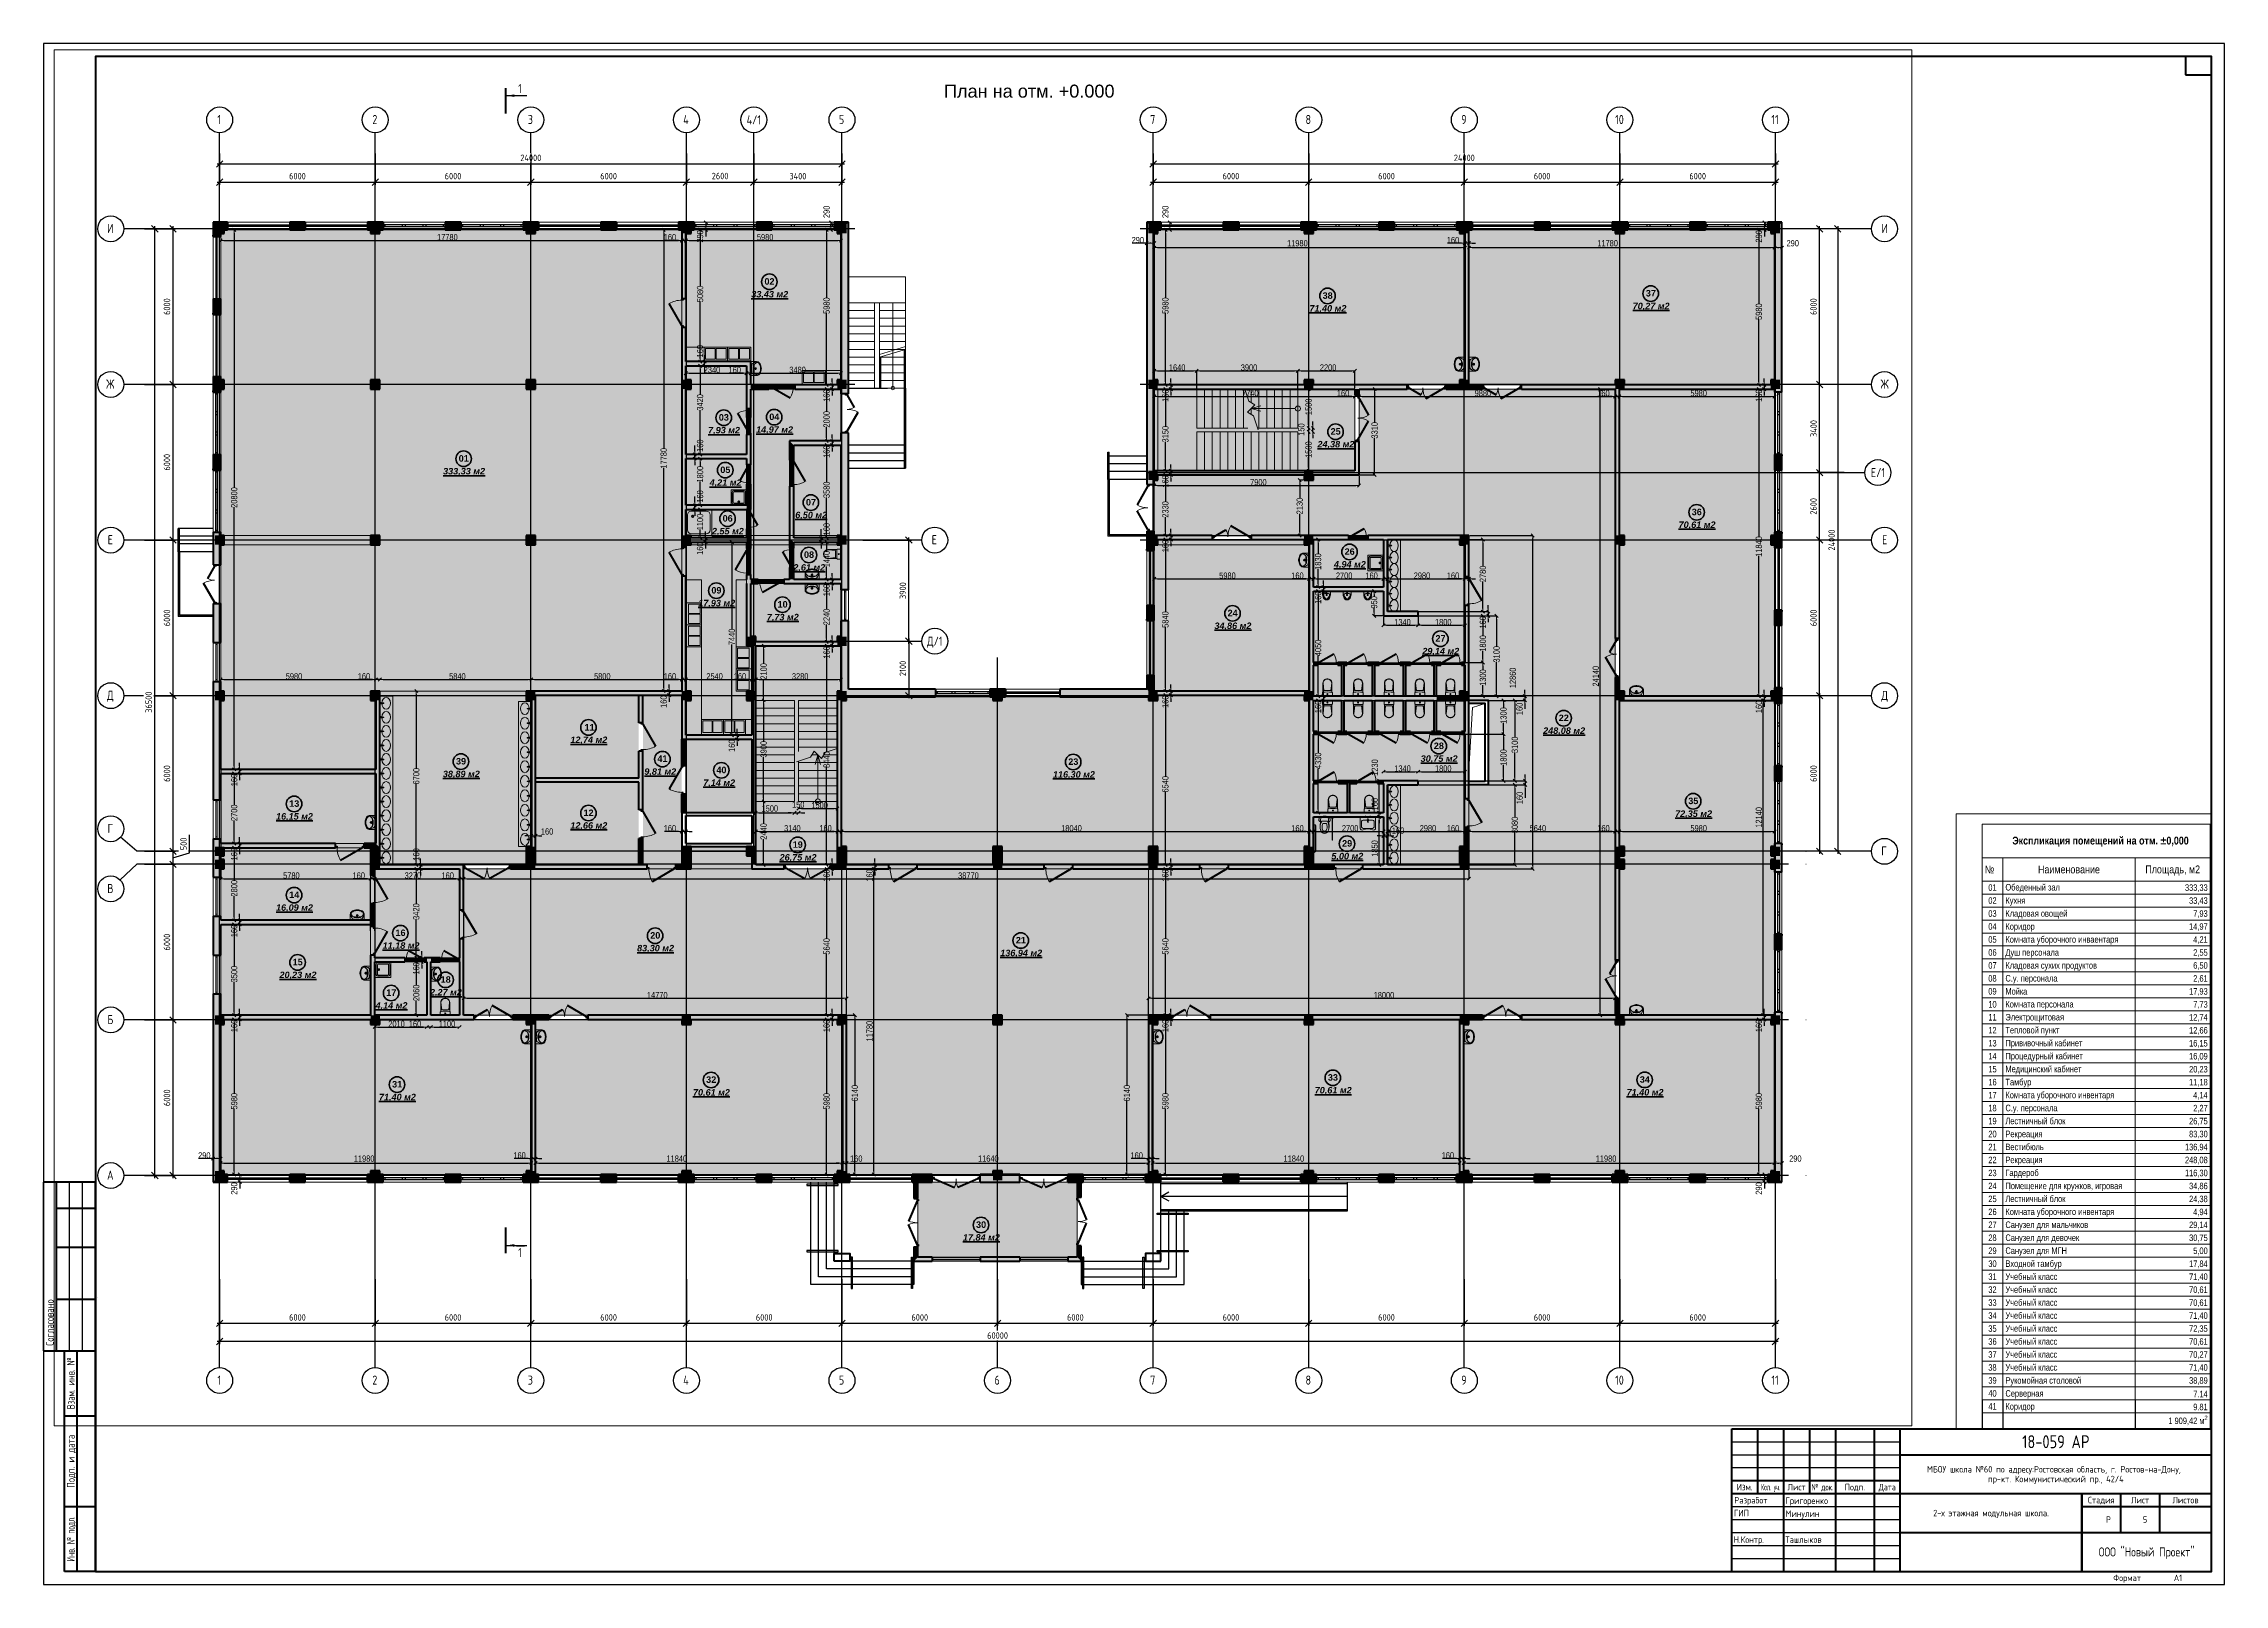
# Paper-space layout 'Лист4' of a CAD drawing. Header units: millimetres. Extents: x -3 to 838, y -3 to 591.
# The model-space entities are those that its viewports show. They can reach past a viewport. Long polylines and large blocks are cut down to what shows.
import ezdxf
from ezdxf.enums import TextEntityAlignment as Align

# ---------------------------------------------------------------- set-up
doc = ezdxf.new("R2010")
doc.units = ezdxf.units.MM
doc.header["$MEASUREMENT"] = 0
doc.set_wipeout_variables(frame=1)
doc.header["$PDMODE"] = 35
for name, pattern in [('ArchiStair2_dashed', [1800, 800, -1000]), ('Dashed', [564.444447, 282.222223, -282.222223]), ('R_GOST_Axes line', [800, 500, -100, 100, -100]), ('R_GOST_dashed_01', [300, 200, -100]), ('R_GOST_наложенной проекции', [730, 400, -70, 60, -70, 60, -70]), ('ГОСТ 2.303 5', [24, 20, -1.5, 1, -1.5])]:
    doc.linetypes.add(name, pattern=pattern)
for name, color, linetype, lineweight in [('0.13', 161, 'Continuous', 13), ('0_Ном._пера__1', 7, 'Continuous', 13), ('STRUCTURAL - W - Bearing_Ном._пера__101', 7, 'Continuous', 40), ('STRUCTURAL - W - Bearing_Ном._пера__99', 7, 'Continuous', 0), ('ZONES_Ном._пера__234', 214, 'Continuous', 0), ('ZONES_Ном._пера__55', 92, 'Continuous', 13), ('ZONES_Ном._пера__93', 9, 'Continuous', 0), ('Двери ARCHICAD_Ном._пера__101', 7, 'Continuous', 40), ('Двери ARCHICAD_Ном._пера__105', 7, 'Continuous', 40), ('Двери ARCHICAD_Ном._пера__125', 7, 'Continuous', 25), ('Окна ARCHICAD_Ном._пера__101', 7, 'Continuous', 40), ('Окна ARCHICAD_Ном._пера__125', 7, 'Continuous', 25), ('Паспорта Зон ARCHICAD_Ном._пера__176', 14, 'Continuous', 35)]:
    doc.layers.add(name, color=color, linetype=linetype, lineweight=lineweight)
for name, color, linetype, lineweight, true_color in [('0_Ном._пера__103', 7, 'Continuous', 13, 0x00010a), ('0_Ном._пера__121', 7, 'Continuous', 13, 0x8c5a21), ('0_Ном._пера__141', 7, 'Continuous', 15, 0x6f6f6f), ('0_Ном._пера__16', 7, 'Continuous', 0, 0xff2a2a), ('0_Ном._пера__254', 7, 'Continuous', 13, 0x00010a), ('0_Ном._пера__4', 7, 'Continuous', 18, 0x2894e3), ('AXIES_Ном._пера__216', 7, 'Continuous', 18, 0xbb0042), ('FUR - INT_Ном._пера__4', 7, 'Continuous', 18, 0x2894e3), ('STRUCTURAL - W - Bearing_Ном._пера__142', 7, 'Continuous', 0, 0xa6caff), ('ZONES_Ном._пера__1', 7, 'Continuous', 13, 0x00010a), ('ZONES_Ном._пера__182', 7, 'Continuous', 0, 0xe89b00), ('ZONES_Ном._пера__26', 7, 'Continuous', 0, 0xfe2aff), ('ZONES_Ном._пера__4', 7, 'Continuous', 18, 0x2894e3), ('ZONES_Ном._пера__58', 7, 'Continuous', 0, 0x68d168), ('ZONES_Ном._пера__60', 7, 'Continuous', 0, 0xc7efc7), ('ZONES_Ном._пера__79', 31, 'Continuous', 0, 0xffd4aa), ('ZONES_Ном._пера__86', 7, 'Continuous', 0, 0x02aaff), ('ZONES_Ном._пера__94', 7, 'Continuous', 0, 0x9f9f9f), ('Двери ARCHICAD_Ном._пера__3', 7, 'Continuous', 15, 0xff6500), ('Окна ARCHICAD_Ном._пера__145', 7, 'Continuous', 13, 0x00010a), ('Окна ARCHICAD_Ном._пера__165', 7, 'Continuous', 13, 0x00010a)]:
    doc.layers.add(name, color=color, linetype=linetype, lineweight=lineweight, true_color=true_color)
for name, color, linetype in [('DIM-1 - HOUSE ONLY', 7, 'Continuous'), ('STRUCTURAL - W - Bearing', 7, 'Continuous'), ('Двери ARCHICAD', 7, 'Continuous')]:
    doc.layers.add(name, color=color, linetype=linetype)
doc.styles.add('ГОСТ 2.304', font='CS_Gost2304.shx')
doc.styles.add('СГЕНЕРИР_СТИЛЬ_1', font='ARIALN.TTF')
doc.styles.add('СГЕНЕРИР_СТИЛЬ_2', font='arial.ttf')
doc.styles.add('СГЕНЕРИР_СТИЛЬ_3', font='ARIALN.TTF')
doc.styles.add('СГЕНЕРИР_СТИЛЬ_5', font='ARIALNB.TTF')
doc.dimstyles.new('СГЕНЕРИР_СТИЛЬ__1', dxfattribs={"dimtxt": 240.00001, "dimasz": 123.5, "dimexe": 0.18, "dimexo": 30, "dimgap": 0.09, "dimtad": 1, "dimdec": 0, "dimzin": 0, "dimdsep": 46, "dimtxsty": 'СГЕНЕРИР_СТИЛЬ_3', "dimblk": 'ARROWHEAD_6', "dimblk1": 'ARROWHEAD_6', "dimblk2": 'ARROWHEAD_6', "dimcen": 0.09, "dimclrd": 256, "dimclre": 256, "dimclrt": 256, "dimadec": 0, "dimazin": 0, "dimtfac": 1, "dimtdec": 4, "dimtmove": 0, "dimatfit": 3, "dimfxl": 1, "dimtolj": 1, "dimtzin": 0, "dimarcsym": 0})
doc.dimstyles.new('СГЕНЕРИР_СТИЛЬ__2', dxfattribs={"dimtxt": 240.00001, "dimasz": 123.5, "dimexe": 0.18, "dimexo": 30, "dimgap": 0.09, "dimtad": 1, "dimtih": 1, "dimtoh": 1, "dimdec": 0, "dimzin": 0, "dimdsep": 46, "dimtxsty": 'СГЕНЕРИР_СТИЛЬ_3', "dimblk": 'ARROWHEAD_6', "dimblk1": 'ARROWHEAD_6', "dimblk2": 'ARROWHEAD_6', "dimcen": 0.09, "dimclrd": 256, "dimclre": 256, "dimclrt": 256, "dimadec": 0, "dimazin": 0, "dimtfac": 1, "dimtdec": 4, "dimtmove": 0, "dimatfit": 3, "dimfxl": 1, "dimtolj": 1, "dimtzin": 0, "dimarcsym": 0})
doc.dimstyles.new('СГЕНЕРИР_СТИЛЬ__3', dxfattribs={"dimtxt": 240.00001, "dimasz": 123.5, "dimexe": 0.18, "dimexo": 0.0625, "dimgap": 0.09, "dimtad": 1, "dimtih": 1, "dimtoh": 1, "dimdec": 0, "dimzin": 0, "dimdsep": 46, "dimtxsty": 'СГЕНЕРИР_СТИЛЬ_3', "dimblk": 'ARROWHEAD_6', "dimblk1": 'ARROWHEAD_6', "dimblk2": 'ARROWHEAD_6', "dimcen": 0.09, "dimse1": 1, "dimse2": 1, "dimclrd": 256, "dimclre": 256, "dimclrt": 256, "dimadec": 0, "dimazin": 0, "dimtfac": 1, "dimtdec": 4, "dimtmove": 0, "dimatfit": 3, "dimfxl": 1, "dimtolj": 1, "dimtzin": 0, "dimarcsym": 0})
doc.dimstyles.new('СГЕНЕРИР_СТИЛЬ__4', dxfattribs={"dimtxt": 240.00001, "dimasz": 123.5, "dimexe": 0.18, "dimexo": 0.0625, "dimgap": 0.09, "dimtad": 1, "dimdec": 0, "dimzin": 0, "dimdsep": 46, "dimtxsty": 'СГЕНЕРИР_СТИЛЬ_3', "dimblk": 'ARROWHEAD_6', "dimblk1": 'ARROWHEAD_6', "dimblk2": 'ARROWHEAD_6', "dimcen": 0.09, "dimse1": 1, "dimse2": 1, "dimclrd": 256, "dimclre": 256, "dimclrt": 256, "dimadec": 0, "dimazin": 0, "dimtfac": 1, "dimtdec": 4, "dimtmove": 0, "dimatfit": 3, "dimfxl": 1, "dimtolj": 1, "dimtzin": 0, "dimarcsym": 0})
doc.dimstyles.new('СГЕНЕРИР_СТИЛЬ__5', dxfattribs={"dimtxt": 240.00001, "dimasz": 123.5, "dimexe": 0.18, "dimexo": 0.0625, "dimgap": 0.09, "dimtad": 1, "dimdec": 0, "dimzin": 0, "dimdsep": 46, "dimtxsty": 'СГЕНЕРИР_СТИЛЬ_3', "dimblk": 'ARROWHEAD_6', "dimblk1": 'ARROWHEAD_6', "dimblk2": 'ARROWHEAD_6', "dimcen": 0.09, "dimse1": 1, "dimse2": 1, "dimclrd": 256, "dimclre": 256, "dimclrt": 256, "dimadec": 0, "dimazin": 0, "dimtfac": 1, "dimtdec": 4, "dimtmove": 2, "dimatfit": 3, "dimfxl": 1, "dimtolj": 1, "dimtzin": 0, "dimarcsym": 0})
doc.dimstyles.new('СГЕНЕРИР_СТИЛЬ__6', dxfattribs={"dimtxt": 240.00001, "dimasz": 123.5, "dimexe": 0.18, "dimexo": 0.0625, "dimgap": 0.09, "dimtad": 1, "dimtih": 1, "dimtoh": 1, "dimdec": 0, "dimzin": 0, "dimdsep": 46, "dimtxsty": 'СГЕНЕРИР_СТИЛЬ_3', "dimblk": 'ARROWHEAD_6', "dimblk1": 'ARROWHEAD_6', "dimblk2": 'ARROWHEAD_6', "dimcen": 0.09, "dimse1": 1, "dimse2": 1, "dimclrd": 256, "dimclre": 256, "dimclrt": 256, "dimadec": 0, "dimazin": 0, "dimtfac": 1, "dimtdec": 4, "dimtmove": 2, "dimatfit": 3, "dimfxl": 1, "dimtolj": 1, "dimtzin": 0, "dimarcsym": 0})
doc.dimstyles.new('СГЕНЕРИР_СТИЛЬ__7', dxfattribs={"dimtxt": 240.00001, "dimasz": 123.5, "dimexe": 0.18, "dimexo": 30, "dimgap": 0.09, "dimtad": 1, "dimdec": 0, "dimzin": 0, "dimdsep": 46, "dimtxsty": 'СГЕНЕРИР_СТИЛЬ_3', "dimblk": 'ARROWHEAD_6', "dimblk1": 'ARROWHEAD_6', "dimblk2": 'ARROWHEAD_6', "dimcen": 0.09, "dimclrd": 256, "dimclre": 256, "dimclrt": 256, "dimadec": 0, "dimazin": 0, "dimtfac": 1, "dimtdec": 4, "dimtmove": 2, "dimatfit": 3, "dimfxl": 1, "dimtolj": 1, "dimtzin": 0, "dimarcsym": 0})
doc.dimstyles.new('СПДС', dxfattribs={"dimscale": 100, "dimtxt": 2.5, "dimasz": 2.5, "dimexe": 1, "dimexo": 3, "dimgap": 1, "dimtad": 1, "dimdec": 0, "dimtxsty": 'ГОСТ 2.304', "dimblk": 'OBLIQUE', "dimcen": 2.5, "dimdle": 1, "dimadec": 0, "dimazin": 2, "dimtfac": 0.75, "dimtdec": 0, "dimtmove": 1, "dimatfit": 3, "dimfxl": 1, "dimtfill": 1, "dimtolj": 1, "dimarcsym": 1})

psp = doc.layouts.new('Лист4')

# ---------------------------------------------------------------- texts
at = {"linetype": 'Continuous', "style": 'СГЕНЕРИР_СТИЛЬ_2'}
psp.add_text('План на отм. +0.000', height=5, dxfattribs=at).set_placement((344.3, 570.33))
at = {"linetype": 'Continuous', "lineweight": 25, "style": 'ГОСТ 2.304'}
psp.add_text('Согласовано', height=3, rotation=90, dxfattribs=at).set_placement((0.96, 89.14))
for s, width, p in [('Взам. инв. №', 0.8, (7.58, 74.64)), ('Инв. № подл.', 0.7, (7.58, 14.64))]:
    psp.add_text(s, height=3, rotation=90, dxfattribs=dict(at, width=width)).set_placement(p, align=Align.MIDDLE_CENTER)
psp.add_text('Подп. и дата', height=3, rotation=90, dxfattribs=at).set_placement((7.58, 44.64), align=Align.MIDDLE_CENTER)
for s, height, p in [('18-059 АР', 5, (773.08, 52.14)), ('МБОУ школа №60 по адресу:Ростовская область, г. Ростов-на-Дону, ', 2.5, (773.08, 41.51)), ('Изм.', 2.5, (653.08, 34.64)), ('Лист', 2.5, (673.08, 34.64)), ('Подп.', 2.5, (695.58, 34.64)), ('пр-кт. Коммунистический пр., 42/4', 2.5, (773.08, 37.76)), ('2-х этажная модульная школа.', 2.5, (748.08, 24.64)), ('Стадия', 2.5, (790.58, 29.64)), ('Лист', 2.5, (805.58, 29.64)), ('Листов', 2.5, (823.08, 29.64)), ('Р', 2.5, (793.35, 22.14)), ('5', 2.5, (807.5, 22.14)), ('ООО "Новый Проект"', 3.5, (808.09, 9.64))]:
    psp.add_text(s, height=height, dxfattribs=at).set_placement(p, align=Align.MIDDLE_CENTER)
for s, width, p in [('Кол. уч.', 0.65, (663.08, 34.64)), ('№ док.', 0.8, (683.08, 34.64)), ('Дата', 0.9, (708.08, 34.64))]:
    psp.add_text(s, height=2.5, dxfattribs=dict(at, width=width)).set_placement(p, align=Align.MIDDLE_CENTER)
for s, p in [('ГИП', (648.93, 23.39)), ('Разработ', (649.08, 28.32)), ('Григоренко', (668.79, 28.14)), ('Минулин', (668.84, 23.14)), ('Н.Контр.', (648.83, 13.14)), ('Ташлыков', (668.8, 13.14)), ('A1', (818.58, -1.61))]:
    psp.add_text(s, height=2.5, dxfattribs=at).set_placement(p)
psp.add_text('Формат', height=2.5, dxfattribs=at).set_placement((800.58, -1.61), align=Align.CENTER)

msp = doc.modelspace()

# ---------------------------------------------------------------- texts
at = {"layer": 'Паспорта Зон ARCHICAD_Ном._пера__176', "color": 14, "lineweight": 35, "char_height": 250}
for s, insert, attachment_point, style in [('\\A1;{\\fArial|b1|i1|c204|p38;\\L33,43 м2}', (1000451.3, 38829.7), 1, 'СГЕНЕРИР_СТИЛЬ_1'), ('\\A1;{\\fArial|b1|i0|c204|p38;02}', (1000958.8, 39068.5), 7, 'СГЕНЕРИР_СТИЛЬ_2'), ('\\A1;{\\fArial|b1|i0|c204|p38;38}', (1022483.6, 38522.1), 7, 'СГЕНЕРИР_СТИЛЬ_2'), ('\\A1;{\\fArial|b1|i0|c204|p38;37}', (1034948.5, 38612.8), 7, 'СГЕНЕРИР_СТИЛЬ_2'), ('\\A1;{\\fArial|b1|i1|c204|p38;\\L71,40 м2}', (1021976.2, 38283.5), 1, 'СГЕНЕРИР_СТИЛЬ_1'), ('\\A1;{\\fArial|b1|i1|c204|p38;\\L70,27 м2}', (1034441.1, 38374), 1, 'СГЕНЕРИР_СТИЛЬ_1'), ('\\A1;{\\fArial|b1|i0|c204|p38;03}', (999197.8, 33826.4), 7, 'СГЕНЕРИР_СТИЛЬ_2'), ('\\A1;{\\fArial|b1|i0|c204|p38;04}', (1001144.4, 33848.6), 7, 'СГЕНЕРИР_СТИЛЬ_2'), ('\\A1;{\\fArial|b1|i1|c204|p38;\\L7,93 м2}', (998785.2, 33587.6), 1, 'СГЕНЕРИР_СТИЛЬ_1'), ('\\A1;{\\fArial|b1|i1|c204|p38;\\L14,97 м2}', (1000637, 33609.8), 1, 'СГЕНЕРИР_СТИЛЬ_1'), ('\\A1;{\\fArial|b1|i1|c204|p38;\\L24,38 м2}', (1022285.7, 33047.4), 1, 'СГЕНЕРИР_СТИЛЬ_1'), ('\\A1;{\\fArial|b1|i0|c204|p38;25}', (1022793.1, 33286.2), 7, 'СГЕНЕРИР_СТИЛЬ_2'), ('\\A1;{\\fArial|b1|i1|c204|p38;\\L333,33 м2}', (988565.3, 32006.3), 1, 'СГЕНЕРИР_СТИЛЬ_1'), ('\\A1;{\\fArial|b1|i0|c204|p38;01}', (989167.6, 32245), 7, 'СГЕНЕРИР_СТИЛЬ_2'), ('\\A1;{\\fArial|b1|i0|c204|p38;05}', (999257, 31805.8), 7, 'СГЕНЕРИР_СТИЛЬ_2'), ('\\A1;{\\fArial|b1|i1|c204|p38;\\L4,21 м2}', (998844.4, 31567), 1, 'СГЕНЕРИР_СТИЛЬ_1'), ('\\A1;{\\fArial|b1|i1|c204|p38;\\L6,50 м2}', (1002145.5, 30316.2), 1, 'СГЕНЕРИР_СТИЛЬ_1'), ('\\A1;{\\fArial|b1|i0|c204|p38;07}', (1002558.1, 30554.9), 7, 'СГЕНЕРИР_СТИЛЬ_2'), ('\\A1;{\\fArial|b1|i0|c204|p38;36}', (1036719.3, 30180.1), 7, 'СГЕНЕРИР_СТИЛЬ_2'), ('\\A1;{\\fArial|b1|i1|c204|p38;\\L2,55 м2}', (998933.2, 29694.4), 1, 'СГЕНЕРИР_СТИЛЬ_1'), ('\\A1;{\\fArial|b1|i0|c204|p38;06}', (999345.8, 29933.2), 7, 'СГЕНЕРИР_СТИЛЬ_2'), ('\\A1;{\\fArial|b1|i1|c204|p38;\\L70,61 м2}', (1036211.9, 29941.3), 1, 'СГЕНЕРИР_СТИЛЬ_1'), ('\\A1;{\\fArial|b1|i0|c204|p38;08}', (1002484.1, 28534.1), 7, 'СГЕНЕРИР_СТИЛЬ_2'), ('\\A1;{\\fArial|b1|i0|c204|p38;26}', (1023332.6, 28653.6), 7, 'СГЕНЕРИР_СТИЛЬ_2'), ('\\A1;{\\fArial|b1|i1|c204|p38;\\L2,61 м2}', (1002071.5, 28295.5), 1, 'СГЕНЕРИР_СТИЛЬ_1'), ('\\A1;{\\fArial|b1|i1|c204|p38;\\L4,94 м2}', (1022920.1, 28414.9), 1, 'СГЕНЕРИР_СТИЛЬ_1'), ('\\A1;{\\fArial|b1|i1|c204|p38;\\L17,93 м2}', (998406, 26921.5), 1, 'СГЕНЕРИР_СТИЛЬ_1'), ('\\A1;{\\fArial|b1|i0|c204|p38;09}', (998913.4, 27160.1), 7, 'СГЕНЕРИР_СТИЛЬ_2'), ('\\A1;{\\fArial|b1|i1|c204|p38;\\L7,73 м2}', (1001050.7, 26380.6), 1, 'СГЕНЕРИР_СТИЛЬ_1'), ('\\A1;{\\fArial|b1|i0|c204|p38;10}', (1001463.3, 26619.4), 7, 'СГЕНЕРИР_СТИЛЬ_2'), ('\\A1;{\\fArial|b1|i0|c204|p38;24}', (1018819.7, 26288.8), 7, 'СГЕНЕРИР_СТИЛЬ_2'), ('\\A1;{\\fArial|b1|i1|c204|p38;\\L34,86 м2}', (1018312.3, 26045.9), 1, 'СГЕНЕРИР_СТИЛЬ_1'), ('\\A1;{\\fArial|b1|i0|c204|p38;27}', (1026835.9, 25311.4), 7, 'СГЕНЕРИР_СТИЛЬ_2'), ('\\A1;{\\fArial|b1|i1|c204|p38;\\L29,14 м2}', (1026328.4, 25068.5), 1, 'СГЕНЕРИР_СТИЛЬ_1'), ('\\A1;{\\fArial|b1|i1|c204|p38;\\L248,08 м2}', (1030988.2, 22002.8), 1, 'СГЕНЕРИР_СТИЛЬ_1'), ('\\A1;{\\fArial|b1|i0|c204|p38;22}', (1031590.5, 22245.7), 7, 'СГЕНЕРИР_СТИЛЬ_2'), ('\\A1;{\\fArial|b1|i0|c204|p38;28}', (1026773.4, 21164.8), 7, 'СГЕНЕРИР_СТИЛЬ_2'), ('\\A1;{\\fArial|b1|i1|c204|p38;\\L38,89 м2}', (988556.2, 20332), 1, 'СГЕНЕРИР_СТИЛЬ_1'), ('\\A1;{\\fArial|b1|i0|c204|p38;39}', (989063.6, 20570.5), 7, 'СГЕНЕРИР_СТИЛЬ_2'), ('\\A1;{\\fArial|b1|i1|c204|p38;\\L116,30 м2}', (1012085, 20315), 1, 'СГЕНЕРИР_СТИЛЬ_1'), ('\\A1;{\\fArial|b1|i0|c204|p38;23}', (1012674.8, 20553.7), 7, 'СГЕНЕРИР_СТИЛЬ_2'), ('\\A1;{\\fArial|b1|i1|c204|p38;\\L30,75 м2}', (1026266, 20926.2), 1, 'СГЕНЕРИР_СТИЛЬ_1'), ('\\A1;{\\fArial|b1|i1|c204|p38;\\L16,15 м2}', (982122.9, 18697.9), 1, 'СГЕНЕРИР_СТИЛЬ_1'), ('\\A1;{\\fArial|b1|i0|c204|p38;13}', (982630.3, 18936.7), 7, 'СГЕНЕРИР_СТИЛЬ_2'), ('\\A1;{\\fArial|b1|i1|c204|p38;\\L72,35 м2}', (1036078.2, 18802.5), 1, 'СГЕНЕРИР_СТИЛЬ_1'), ('\\A1;{\\fArial|b1|i0|c204|p38;35}', (1036585.6, 19041.2), 7, 'СГЕНЕРИР_СТИЛЬ_2'), ('\\A1;{\\fArial|b1|i0|c204|p38;29}', (1023235.6, 17404.8), 7, 'СГЕНЕРИР_СТИЛЬ_2'), ('\\A1;{\\fArial|b1|i1|c204|p38;\\L26,75 м2}', (1001542.3, 17118.1), 1, 'СГЕНЕРИР_СТИЛЬ_1'), ('\\A1;{\\fArial|b1|i0|c204|p38;19}', (1002049.7, 17356.6), 7, 'СГЕНЕРИР_СТИЛЬ_2'), ('\\A1;{\\fArial|b1|i1|c204|p38;\\L5,00 м2}', (1022823, 17166.3), 1, 'СГЕНЕРИР_СТИЛЬ_1'), ('\\A1;{\\fArial|b1|i1|c204|p38;\\L16,09 м2}', (982122.9, 15181.8), 1, 'СГЕНЕРИР_СТИЛЬ_1'), ('\\A1;{\\fArial|b1|i0|c204|p38;14}', (982630.3, 15424.7), 7, 'СГЕНЕРИР_СТИЛЬ_2'), ('\\A1;{\\fArial|b1|i1|c204|p38;\\L11,18 м2}', (986233.6, 13718.2), 1, 'СГЕНЕРИР_СТИЛЬ_1'), ('\\A1;{\\fArial|b1|i0|c204|p38;16}', (986728.5, 13956.9), 7, 'СГЕНЕРИР_СТИЛЬ_2'), ('\\A1;{\\fArial|b1|i1|c204|p38;\\L83,30 м2}', (996046.8, 13618.1), 1, 'СГЕНЕРИР_СТИЛЬ_1'), ('\\A1;{\\fArial|b1|i0|c204|p38;20}', (996554.2, 13856.8), 7, 'СГЕНЕРИР_СТИЛЬ_2'), ('\\A1;{\\fArial|b1|i0|c204|p38;21}', (1010653.4, 13674.8), 7, 'СГЕНЕРИР_СТИЛЬ_2'), ('\\A1;{\\fArial|b1|i0|c204|p38;15}', (982764.6, 12827), 7, 'СГЕНЕРИР_СТИЛЬ_2'), ('\\A1;{\\fArial|b1|i1|c204|p38;\\L136,94 м2}', (1010051.1, 13431.9), 1, 'СГЕНЕРИР_СТИЛЬ_1'), ('\\A1;{\\fArial|b1|i1|c204|p38;\\L20,23 м2}', (982257.2, 12588.2), 1, 'СГЕНЕРИР_СТИЛЬ_1'), ('\\A1;{\\fArial|b1|i0|c204|p38;17}', (986373.2, 11651.8), 7, 'СГЕНЕРИР_СТИЛЬ_2'), ('\\A1;{\\fArial|b1|i1|c204|p38;\\L2,27 м2}', (988058.9, 11916.8), 1, 'СГЕНЕРИР_СТИЛЬ_1'), ('\\A1;{\\fArial|b1|i0|c204|p38;18}', (988471.5, 12155.4), 7, 'СГЕНЕРИР_СТИЛЬ_2'), ('\\A1;{\\fArial|b1|i1|c204|p38;\\L4,14 м2}', (985960.6, 11408.9), 1, 'СГЕНЕРИР_СТИЛЬ_1'), ('\\A1;{\\fArial|b1|i0|c204|p38;32}', (998710.4, 8295.4), 7, 'СГЕНЕРИР_СТИЛЬ_2'), ('\\A1;{\\fArial|b1|i0|c204|p38;33}', (1022687.2, 8379.7), 7, 'СГЕНЕРИР_СТИЛЬ_2'), ('\\A1;{\\fArial|b1|i0|c204|p38;34}', (1034714.5, 8300.2), 7, 'СГЕНЕРИР_СТИЛЬ_2'), ('\\A1;{\\fArial|b1|i1|c204|p38;\\L71,40 м2}', (986092.4, 7877.7), 1, 'СГЕНЕРИР_СТИЛЬ_1'), ('\\A1;{\\fArial|b1|i0|c204|p38;31}', (986599.8, 8116.5), 7, 'СГЕНЕРИР_СТИЛЬ_2'), ('\\A1;{\\fArial|b1|i1|c204|p38;\\L70,61 м2}', (998202.9, 8056.6), 1, 'СГЕНЕРИР_СТИЛЬ_1'), ('\\A1;{\\fArial|b1|i1|c204|p38;\\L70,61 м2}', (1022179.7, 8141), 1, 'СГЕНЕРИР_СТИЛЬ_1'), ('\\A1;{\\fArial|b1|i1|c204|p38;\\L71,40 м2}', (1034207.1, 8061.4), 1, 'СГЕНЕРИР_СТИЛЬ_1'), ('\\A1;{\\fArial|b1|i0|c204|p38;30}', (1009120.2, 2703.6), 7, 'СГЕНЕРИР_СТИЛЬ_2'), ('\\A1;{\\fArial|b1|i1|c204|p38;\\L17,84 м2}', (1008612.8, 2464.8), 1, 'СГЕНЕРИР_СТИЛЬ_1')]:
    msp.add_mtext(s, dxfattribs=dict(at, insert=insert, attachment_point=attachment_point, style=style))

# ---------------------------------------------------------------- blocks, each defined once
blk = doc.blocks.new('ARROWHEAD_6')
at = {"color": 0, "linetype": 'Continuous', "lineweight": 0}
for p, q in [((0, 0), (-1, 0)), ((-0.5, -0.5), (0.5, 0.5))]:
    blk.add_line(p, q, dxfattribs=at)
blk = doc.blocks.new('*D200')
at = {"layer": 'Defpoints', "color": 0, "linetype": 'Continuous', "transparency": 16777216}
for p in [(1027969, 24505), (1028665, 24505), (1025039, 23205)]:
    blk.add_point(p, dxfattribs=at)
at = {"layer": 'DIM-1 - HOUSE ONLY', "color": 160, "linetype": 'Continuous', "lineweight": -2, "true_color": 0x2b2bff, "transparency": 16777216}
for p, q in [((1027999, 24505), (1028666, 24505)), ((1028665, 24382), (1028665, 24206)), ((1028665, 23329), (1028665, 23637)), ((1025069, 23205), (1028666, 23205))]:
    blk.add_line(p, q, dxfattribs=at)
at = {"layer": 'DIM-1 - HOUSE ONLY', "color": 160, "linetype": 'Continuous', "lineweight": -2, "true_color": 0x2b2bff, "transparency": 16777216, "xscale": 123.5, "yscale": 123.5, "zscale": 123.5}
for p, rotation in [((1028665, 24505), 90), ((1028665, 23205), 270)]:
    blk.add_blockref('ARROWHEAD_6', p, dxfattribs=dict(at, rotation=rotation))
at = {"layer": 'DIM-1 - HOUSE ONLY', "color": 160, "linetype": 'Continuous', "lineweight": 13, "true_color": 0x2b2bff, "transparency": 16777216, "insert": (1028665, 23922), "char_height": 240, "attachment_point": 5, "rotation": 90, "style": 'СГЕНЕРИР_СТИЛЬ_3'}
blk.add_mtext('\\A1;1300', dxfattribs=at)
blk = doc.blocks.new('*D201')
at = {"layer": 'Defpoints', "color": 0, "linetype": 'Continuous', "transparency": 16777216}
for p in [(1026169, 26305), (1028665, 26305), (1027969, 24505)]:
    blk.add_point(p, dxfattribs=at)
at = {"layer": 'DIM-1 - HOUSE ONLY', "color": 160, "linetype": 'Continuous', "lineweight": -2, "true_color": 0x2b2bff, "transparency": 16777216}
for p, q in [((1026199, 26305), (1028666, 26305)), ((1028665, 26182), (1028665, 25526)), ((1027999, 24505), (1028666, 24505)), ((1028665, 24629), (1028665, 24957))]:
    blk.add_line(p, q, dxfattribs=at)
at = {"layer": 'DIM-1 - HOUSE ONLY', "color": 160, "linetype": 'Continuous', "lineweight": -2, "true_color": 0x2b2bff, "transparency": 16777216, "xscale": 123.5, "yscale": 123.5, "zscale": 123.5}
for p, rotation in [((1028665, 26305), 90), ((1028665, 24505), 270)]:
    blk.add_blockref('ARROWHEAD_6', p, dxfattribs=dict(at, rotation=rotation))
at = {"layer": 'DIM-1 - HOUSE ONLY', "color": 160, "linetype": 'Continuous', "lineweight": 13, "true_color": 0x2b2bff, "transparency": 16777216, "insert": (1028665, 25241), "char_height": 240, "attachment_point": 5, "rotation": 90, "style": 'СГЕНЕРИР_СТИЛЬ_3'}
blk.add_mtext('\\A1;1800', dxfattribs=at)
blk = doc.blocks.new('*D202')
at = {"layer": 'Defpoints', "color": 0, "linetype": 'Continuous', "transparency": 16777216}
for p in [(1026169, 26465), (1026169, 26305), (1028873, 26465)]:
    blk.add_point(p, dxfattribs=at)
at = {"layer": 'DIM-1 - HOUSE ONLY', "color": 160, "linetype": 'Continuous', "lineweight": -2, "true_color": 0x2b2bff, "transparency": 16777216}
for p, q in [((1026199, 26465), (1028874, 26465)), ((1026199, 26305), (1028874, 26305)), ((1028873, 26589), (1028873, 26712)), ((1028873, 26465), (1028873, 26305)), ((1028873, 26182), (1028873, 26054))]:
    blk.add_line(p, q, dxfattribs=at)
at = {"layer": 'DIM-1 - HOUSE ONLY', "color": 160, "linetype": 'Continuous', "lineweight": -2, "true_color": 0x2b2bff, "transparency": 16777216, "xscale": 123.5, "yscale": 123.5, "zscale": 123.5}
for p, rotation in [((1028873, 26465), 270), ((1028873, 26305), 90)]:
    blk.add_blockref('ARROWHEAD_6', p, dxfattribs=dict(at, rotation=rotation))
at = {"layer": 'DIM-1 - HOUSE ONLY', "color": 160, "linetype": 'Continuous', "lineweight": 13, "true_color": 0x2b2bff, "transparency": 16777216, "insert": (1028665, 26054), "char_height": 240, "attachment_point": 5, "rotation": 90, "style": 'СГЕНЕРИР_СТИЛЬ_3'}
blk.add_mtext('\\A1;160', dxfattribs=at)
blk = doc.blocks.new('*D203')
at = {"layer": 'Defpoints', "color": 0, "linetype": 'Continuous', "transparency": 16777216}
for p in [(1024470, 27255), (1024829, 27255), (1024829, 26305)]:
    blk.add_point(p, dxfattribs=at)
at = {"layer": 'DIM-1 - HOUSE ONLY', "color": 160, "linetype": 'Continuous', "lineweight": -2, "true_color": 0x2b2bff, "transparency": 16777216}
for p, q in [((1024799, 27255), (1024470, 27255)), ((1024470, 27132), (1024470, 27041)), ((1024470, 26429), (1024470, 26607)), ((1024799, 26305), (1024470, 26305))]:
    blk.add_line(p, q, dxfattribs=at)
at = {"layer": 'DIM-1 - HOUSE ONLY', "color": 160, "linetype": 'Continuous', "lineweight": -2, "true_color": 0x2b2bff, "transparency": 16777216, "xscale": 123.5, "yscale": 123.5, "zscale": 123.5}
for p, rotation in [((1024470, 27255), 90), ((1024470, 26305), 270)]:
    blk.add_blockref('ARROWHEAD_6', p, dxfattribs=dict(at, rotation=rotation))
at = {"layer": 'DIM-1 - HOUSE ONLY', "color": 160, "linetype": 'Continuous', "lineweight": 13, "true_color": 0x2b2bff, "transparency": 16777216, "insert": (1024470, 26824), "char_height": 240, "attachment_point": 5, "rotation": 90, "style": 'СГЕНЕРИР_СТИЛЬ_3'}
blk.add_mtext('\\A1;950', dxfattribs=at)
blk = doc.blocks.new('*D204')
at = {"layer": 'Defpoints', "color": 0, "linetype": 'Continuous', "transparency": 16777216}
for p in [(1024829, 26305), (1026169, 26465), (1026169, 25939)]:
    blk.add_point(p, dxfattribs=at)
at = {"layer": 'DIM-1 - HOUSE ONLY', "color": 160, "linetype": 'Continuous', "lineweight": -2, "true_color": 0x2b2bff, "transparency": 16777216}
for p, q in [((1024829, 26275), (1024829, 25939)), ((1026169, 26435), (1026169, 25939)), ((1024952, 25939), (1026045, 25939))]:
    blk.add_line(p, q, dxfattribs=at)
at = {"layer": 'DIM-1 - HOUSE ONLY', "color": 160, "linetype": 'Continuous', "lineweight": -2, "true_color": 0x2b2bff, "transparency": 16777216, "xscale": 123.5, "yscale": 123.5, "zscale": 123.5, "rotation": 180}
blk.add_blockref('ARROWHEAD_6', (1024829, 25939), dxfattribs=at)
at = {"layer": 'DIM-1 - HOUSE ONLY', "color": 160, "linetype": 'Continuous', "lineweight": -2, "true_color": 0x2b2bff, "transparency": 16777216, "xscale": 123.5, "yscale": 123.5, "zscale": 123.5}
blk.add_blockref('ARROWHEAD_6', (1026169, 25939), dxfattribs=at)
at = {"layer": 'DIM-1 - HOUSE ONLY', "color": 160, "linetype": 'Continuous', "lineweight": 13, "true_color": 0x2b2bff, "transparency": 16777216, "insert": (1025566, 26062), "char_height": 240, "attachment_point": 5, "style": 'СГЕНЕРИР_СТИЛЬ_3'}
blk.add_mtext('\\A1;1340', dxfattribs=at)
blk = doc.blocks.new('*D205')
at = {"layer": 'Defpoints', "color": 0, "linetype": 'Continuous', "transparency": 16777216}
for p in [(1026169, 26465), (1027969, 26705), (1027969, 25939)]:
    blk.add_point(p, dxfattribs=at)
at = {"layer": 'DIM-1 - HOUSE ONLY', "color": 160, "linetype": 'Continuous', "lineweight": -2, "true_color": 0x2b2bff, "transparency": 16777216}
for p, q in [((1026169, 26435), (1026169, 25939)), ((1027969, 26675), (1027969, 25939)), ((1026292, 25939), (1027845, 25939))]:
    blk.add_line(p, q, dxfattribs=at)
at = {"layer": 'DIM-1 - HOUSE ONLY', "color": 160, "linetype": 'Continuous', "lineweight": -2, "true_color": 0x2b2bff, "transparency": 16777216, "xscale": 123.5, "yscale": 123.5, "zscale": 123.5, "rotation": 180}
blk.add_blockref('ARROWHEAD_6', (1026169, 25939), dxfattribs=at)
at = {"layer": 'DIM-1 - HOUSE ONLY', "color": 160, "linetype": 'Continuous', "lineweight": -2, "true_color": 0x2b2bff, "transparency": 16777216, "xscale": 123.5, "yscale": 123.5, "zscale": 123.5}
blk.add_blockref('ARROWHEAD_6', (1027969, 25939), dxfattribs=at)
at = {"layer": 'DIM-1 - HOUSE ONLY', "color": 160, "linetype": 'Continuous', "lineweight": 13, "true_color": 0x2b2bff, "transparency": 16777216, "insert": (1027136, 26062), "char_height": 240, "attachment_point": 5, "style": 'СГЕНЕРИР_СТИЛЬ_3'}
blk.add_mtext('\\A1;1800', dxfattribs=at)
blk = doc.blocks.new('*D206')
at = {"layer": 'Defpoints', "color": 0, "linetype": 'Continuous', "transparency": 16777216}
for p in [(1022129, 29245), (1022310, 29245), (1022129, 27415)]:
    blk.add_point(p, dxfattribs=at)
at = {"layer": 'DIM-1 - HOUSE ONLY', "color": 160, "linetype": 'Continuous', "lineweight": -2, "true_color": 0x2b2bff, "transparency": 16777216}
for p, q in [((1022159, 29245), (1022310, 29245)), ((1022310, 29122), (1022310, 28681)), ((1022310, 27539), (1022310, 28112)), ((1022159, 27415), (1022310, 27415))]:
    blk.add_line(p, q, dxfattribs=at)
at = {"layer": 'DIM-1 - HOUSE ONLY', "color": 160, "linetype": 'Continuous', "lineweight": -2, "true_color": 0x2b2bff, "transparency": 16777216, "xscale": 123.5, "yscale": 123.5, "zscale": 123.5}
for p, rotation in [((1022310, 29245), 90), ((1022310, 27415), 270)]:
    blk.add_blockref('ARROWHEAD_6', p, dxfattribs=dict(at, rotation=rotation))
at = {"layer": 'DIM-1 - HOUSE ONLY', "color": 160, "linetype": 'Continuous', "lineweight": 13, "true_color": 0x2b2bff, "transparency": 16777216, "insert": (1022310, 28397), "char_height": 240, "attachment_point": 5, "rotation": 90, "style": 'СГЕНЕРИР_СТИЛЬ_3'}
blk.add_mtext('\\A1;1830', dxfattribs=at)
blk = doc.blocks.new('*D207')
at = {"layer": 'Defpoints', "color": 0, "linetype": 'Continuous', "transparency": 16777216}
for p in [(1022129, 27255), (1022310, 27255), (1022129, 23205)]:
    blk.add_point(p, dxfattribs=at)
at = {"layer": 'DIM-1 - HOUSE ONLY', "color": 160, "linetype": 'Continuous', "lineweight": -2, "true_color": 0x2b2bff, "transparency": 16777216}
for p, q in [((1022159, 27255), (1022310, 27255)), ((1022310, 27132), (1022310, 25364)), ((1022310, 23329), (1022310, 24769)), ((1022159, 23205), (1022310, 23205))]:
    blk.add_line(p, q, dxfattribs=at)
at = {"layer": 'DIM-1 - HOUSE ONLY', "color": 160, "linetype": 'Continuous', "lineweight": -2, "true_color": 0x2b2bff, "transparency": 16777216, "xscale": 123.5, "yscale": 123.5, "zscale": 123.5}
for p, rotation in [((1022310, 27255), 90), ((1022310, 23205), 270)]:
    blk.add_blockref('ARROWHEAD_6', p, dxfattribs=dict(at, rotation=rotation))
at = {"layer": 'DIM-1 - HOUSE ONLY', "color": 160, "linetype": 'Continuous', "lineweight": 13, "true_color": 0x2b2bff, "transparency": 16777216, "insert": (1022310, 25066), "char_height": 240, "attachment_point": 5, "rotation": 90, "style": 'СГЕНЕРИР_СТИЛЬ_3'}
blk.add_mtext('\\A1;4050', dxfattribs=at)
blk = doc.blocks.new('*D208')
at = {"layer": 'Defpoints', "color": 0, "linetype": 'Continuous', "transparency": 16777216}
for p in [(1022129, 27415), (1022129, 27255), (1022518, 27415)]:
    blk.add_point(p, dxfattribs=at)
at = {"layer": 'DIM-1 - HOUSE ONLY', "color": 160, "linetype": 'Continuous', "lineweight": -2, "true_color": 0x2b2bff, "transparency": 16777216}
for p, q in [((1022159, 27415), (1022518, 27415)), ((1022159, 27255), (1022518, 27255)), ((1022518, 27539), (1022518, 27662)), ((1022518, 27415), (1022518, 27255)), ((1022518, 27132), (1022518, 27004))]:
    blk.add_line(p, q, dxfattribs=at)
at = {"layer": 'DIM-1 - HOUSE ONLY', "color": 160, "linetype": 'Continuous', "lineweight": -2, "true_color": 0x2b2bff, "transparency": 16777216, "xscale": 123.5, "yscale": 123.5, "zscale": 123.5}
for p, rotation in [((1022518, 27415), 270), ((1022518, 27255), 90)]:
    blk.add_blockref('ARROWHEAD_6', p, dxfattribs=dict(at, rotation=rotation))
at = {"layer": 'DIM-1 - HOUSE ONLY', "color": 160, "linetype": 'Continuous', "lineweight": 13, "true_color": 0x2b2bff, "transparency": 16777216, "insert": (1022310, 27004), "char_height": 240, "attachment_point": 5, "rotation": 90, "style": 'СГЕНЕРИР_СТИЛЬ_3'}
blk.add_mtext('\\A1;160', dxfattribs=at)
blk = doc.blocks.new('*D209')
at = {"layer": 'Defpoints', "color": 0, "linetype": 'Continuous', "transparency": 16777216}
for p in [(1022129, 29245), (1024829, 29245), (1024829, 27731)]:
    blk.add_point(p, dxfattribs=at)
at = {"layer": 'DIM-1 - HOUSE ONLY', "color": 160, "linetype": 'Continuous', "lineweight": -2, "true_color": 0x2b2bff, "transparency": 16777216}
for p, q in [((1022129, 29215), (1022129, 27731)), ((1024829, 29215), (1024829, 27731)), ((1022252, 27731), (1024705, 27731))]:
    blk.add_line(p, q, dxfattribs=at)
at = {"layer": 'DIM-1 - HOUSE ONLY', "color": 160, "linetype": 'Continuous', "lineweight": -2, "true_color": 0x2b2bff, "transparency": 16777216, "xscale": 123.5, "yscale": 123.5, "zscale": 123.5, "rotation": 180}
blk.add_blockref('ARROWHEAD_6', (1022129, 27731), dxfattribs=at)
at = {"layer": 'DIM-1 - HOUSE ONLY', "color": 160, "linetype": 'Continuous', "lineweight": -2, "true_color": 0x2b2bff, "transparency": 16777216, "xscale": 123.5, "yscale": 123.5, "zscale": 123.5}
blk.add_blockref('ARROWHEAD_6', (1024829, 27731), dxfattribs=at)
at = {"layer": 'DIM-1 - HOUSE ONLY', "color": 160, "linetype": 'Continuous', "lineweight": 13, "true_color": 0x2b2bff, "transparency": 16777216, "insert": (1023315, 27853), "char_height": 240, "attachment_point": 5, "style": 'СГЕНЕРИР_СТИЛЬ_3'}
blk.add_mtext('\\A1;2700', dxfattribs=at)
blk = doc.blocks.new('*D210')
at = {"layer": 'Defpoints', "color": 0, "linetype": 'Continuous', "transparency": 16777216}
for p in [(1024829, 29245), (1024989, 29245), (1024989, 27731)]:
    blk.add_point(p, dxfattribs=at)
at = {"layer": 'DIM-1 - HOUSE ONLY', "color": 160, "linetype": 'Continuous', "lineweight": -2, "true_color": 0x2b2bff, "transparency": 16777216}
for p, q in [((1024829, 29215), (1024829, 27731)), ((1024989, 29215), (1024989, 27731)), ((1024705, 27731), (1024166, 27731)), ((1024989, 27731), (1024829, 27731)), ((1025112, 27731), (1025236, 27731))]:
    blk.add_line(p, q, dxfattribs=at)
at = {"layer": 'DIM-1 - HOUSE ONLY', "color": 160, "linetype": 'Continuous', "lineweight": -2, "true_color": 0x2b2bff, "transparency": 16777216, "xscale": 123.5, "yscale": 123.5, "zscale": 123.5}
blk.add_blockref('ARROWHEAD_6', (1024829, 27731), dxfattribs=at)
at = {"layer": 'DIM-1 - HOUSE ONLY', "color": 160, "linetype": 'Continuous', "lineweight": -2, "true_color": 0x2b2bff, "transparency": 16777216, "xscale": 123.5, "yscale": 123.5, "zscale": 123.5, "rotation": 180}
blk.add_blockref('ARROWHEAD_6', (1024989, 27731), dxfattribs=at)
at = {"layer": 'DIM-1 - HOUSE ONLY', "color": 160, "linetype": 'Continuous', "lineweight": 13, "true_color": 0x2b2bff, "transparency": 16777216, "insert": (1024374, 27853), "char_height": 240, "attachment_point": 5, "style": 'СГЕНЕРИР_СТИЛЬ_3'}
blk.add_mtext('\\A1;160', dxfattribs=at)
blk = doc.blocks.new('*D211')
at = {"layer": 'Defpoints', "color": 0, "linetype": 'Continuous', "transparency": 16777216}
for p in [(1024989, 29245), (1027969, 27731), (1027969, 22975)]:
    blk.add_point(p, dxfattribs=at)
at = {"layer": 'DIM-1 - HOUSE ONLY', "color": 160, "linetype": 'Continuous', "lineweight": -2, "true_color": 0x2b2bff, "transparency": 16777216}
for p, q in [((1024989, 29215), (1024989, 27731)), ((1025112, 27731), (1027845, 27731)), ((1027969, 23005), (1027969, 27731))]:
    blk.add_line(p, q, dxfattribs=at)
at = {"layer": 'DIM-1 - HOUSE ONLY', "color": 160, "linetype": 'Continuous', "lineweight": -2, "true_color": 0x2b2bff, "transparency": 16777216, "xscale": 123.5, "yscale": 123.5, "zscale": 123.5, "rotation": 180}
blk.add_blockref('ARROWHEAD_6', (1024989, 27731), dxfattribs=at)
at = {"layer": 'DIM-1 - HOUSE ONLY', "color": 160, "linetype": 'Continuous', "lineweight": -2, "true_color": 0x2b2bff, "transparency": 16777216, "xscale": 123.5, "yscale": 123.5, "zscale": 123.5}
blk.add_blockref('ARROWHEAD_6', (1027969, 27731), dxfattribs=at)
at = {"layer": 'DIM-1 - HOUSE ONLY', "color": 160, "linetype": 'Continuous', "lineweight": 13, "true_color": 0x2b2bff, "transparency": 16777216, "insert": (1026315, 27853), "char_height": 240, "attachment_point": 5, "style": 'СГЕНЕРИР_СТИЛЬ_3'}
blk.add_mtext('\\A1;2980', dxfattribs=at)
blk = doc.blocks.new('*D212')
at = {"layer": 'Defpoints', "color": 0, "linetype": 'Continuous', "transparency": 16777216}
for p in [(1028129, 27731), (1027969, 22975), (1028129, 22975)]:
    blk.add_point(p, dxfattribs=at)
at = {"layer": 'DIM-1 - HOUSE ONLY', "color": 160, "linetype": 'Continuous', "lineweight": -2, "true_color": 0x2b2bff, "transparency": 16777216}
for p, q in [((1027845, 27731), (1027306, 27731)), ((1027969, 23005), (1027969, 27731)), ((1028129, 27731), (1027969, 27731)), ((1028129, 23005), (1028129, 27731)), ((1028252, 27731), (1028376, 27731))]:
    blk.add_line(p, q, dxfattribs=at)
at = {"layer": 'DIM-1 - HOUSE ONLY', "color": 160, "linetype": 'Continuous', "lineweight": -2, "true_color": 0x2b2bff, "transparency": 16777216, "xscale": 123.5, "yscale": 123.5, "zscale": 123.5}
blk.add_blockref('ARROWHEAD_6', (1027969, 27731), dxfattribs=at)
at = {"layer": 'DIM-1 - HOUSE ONLY', "color": 160, "linetype": 'Continuous', "lineweight": -2, "true_color": 0x2b2bff, "transparency": 16777216, "xscale": 123.5, "yscale": 123.5, "zscale": 123.5, "rotation": 180}
blk.add_blockref('ARROWHEAD_6', (1028129, 27731), dxfattribs=at)
at = {"layer": 'DIM-1 - HOUSE ONLY', "color": 160, "linetype": 'Continuous', "lineweight": 13, "true_color": 0x2b2bff, "transparency": 16777216, "insert": (1027514, 27853), "char_height": 240, "attachment_point": 5, "style": 'СГЕНЕРИР_СТИЛЬ_3'}
blk.add_mtext('\\A1;160', dxfattribs=at)
blk = doc.blocks.new('*D213')
at = {"layer": 'Defpoints', "color": 0, "linetype": 'Continuous', "transparency": 16777216}
for p in [(1024989, 29245), (1028665, 29245), (1024989, 26465)]:
    blk.add_point(p, dxfattribs=at)
at = {"layer": 'DIM-1 - HOUSE ONLY', "color": 160, "linetype": 'Continuous', "lineweight": -2, "true_color": 0x2b2bff, "transparency": 16777216}
for p, q in [((1025019, 29245), (1028666, 29245)), ((1028665, 29122), (1028665, 28217)), ((1028665, 26589), (1028665, 27627)), ((1025019, 26465), (1028666, 26465))]:
    blk.add_line(p, q, dxfattribs=at)
at = {"layer": 'DIM-1 - HOUSE ONLY', "color": 160, "linetype": 'Continuous', "lineweight": -2, "true_color": 0x2b2bff, "transparency": 16777216, "xscale": 123.5, "yscale": 123.5, "zscale": 123.5}
for p, rotation in [((1028665, 29245), 90), ((1028665, 26465), 270)]:
    blk.add_blockref('ARROWHEAD_6', p, dxfattribs=dict(at, rotation=rotation))
at = {"layer": 'DIM-1 - HOUSE ONLY', "color": 160, "linetype": 'Continuous', "lineweight": 13, "true_color": 0x2b2bff, "transparency": 16777216, "insert": (1028665, 27922), "char_height": 240, "attachment_point": 5, "rotation": 90, "style": 'СГЕНЕРИР_СТИЛЬ_3'}
blk.add_mtext('\\A1;2780', dxfattribs=at)
blk = doc.blocks.new('*D214')
at = {"layer": 'Defpoints', "color": 0, "linetype": 'Continuous', "transparency": 16777216}
for p in [(1021601, 31535), (1021769, 31535), (1015989, 29405)]:
    blk.add_point(p, dxfattribs=at)
at = {"layer": 'DIM-1 - HOUSE ONLY', "color": 160, "linetype": 'Continuous', "lineweight": -2, "true_color": 0x2b2bff, "transparency": 16777216}
for p, q in [((1021739, 31535), (1021601, 31535)), ((1021601, 31412), (1021601, 30832)), ((1021601, 29529), (1021601, 30242)), ((1016019, 29405), (1021601, 29405))]:
    blk.add_line(p, q, dxfattribs=at)
at = {"layer": 'DIM-1 - HOUSE ONLY', "color": 160, "linetype": 'Continuous', "lineweight": -2, "true_color": 0x2b2bff, "transparency": 16777216, "xscale": 123.5, "yscale": 123.5, "zscale": 123.5}
for p, rotation in [((1021601, 31535), 90), ((1021601, 29405), 270)]:
    blk.add_blockref('ARROWHEAD_6', p, dxfattribs=dict(at, rotation=rotation))
at = {"layer": 'DIM-1 - HOUSE ONLY', "color": 160, "linetype": 'Continuous', "lineweight": 13, "true_color": 0x2b2bff, "transparency": 16777216, "insert": (1021601, 30537), "char_height": 240, "attachment_point": 5, "rotation": 90, "style": 'СГЕНЕРИР_СТИЛЬ_3'}
blk.add_mtext('\\A1;2130', dxfattribs=at)
blk = doc.blocks.new('*D232')
at = {"layer": 'Defpoints', "color": 0, "linetype": 'Continuous', "transparency": 16777216}
for p in [(979989, 41045), (997769, 41185), (997769, 40777)]:
    blk.add_point(p, dxfattribs=at)
at = {"layer": 'DIM-1 - HOUSE ONLY', "color": 160, "linetype": 'Continuous', "lineweight": -2, "true_color": 0x2b2bff, "transparency": 16777216}
blk.add_line((980112, 40777), (997645, 40777), dxfattribs=at)
at = {"layer": 'DIM-1 - HOUSE ONLY', "color": 160, "linetype": 'Continuous', "lineweight": -2, "true_color": 0x2b2bff, "transparency": 16777216, "xscale": 123.5, "yscale": 123.5, "zscale": 123.5, "rotation": 180}
blk.add_blockref('ARROWHEAD_6', (979989, 40777), dxfattribs=at)
at = {"layer": 'DIM-1 - HOUSE ONLY', "color": 160, "linetype": 'Continuous', "lineweight": -2, "true_color": 0x2b2bff, "transparency": 16777216, "xscale": 123.5, "yscale": 123.5, "zscale": 123.5}
blk.add_blockref('ARROWHEAD_6', (997769, 40777), dxfattribs=at)
at = {"layer": 'DIM-1 - HOUSE ONLY', "color": 160, "linetype": 'Continuous', "lineweight": 13, "true_color": 0x2b2bff, "transparency": 16777216, "insert": (988730, 40900), "char_height": 240, "attachment_point": 5, "style": 'СГЕНЕРИР_СТИЛЬ_3'}
blk.add_mtext('\\A1;17780', dxfattribs=at)
blk = doc.blocks.new('*D233')
at = {"layer": 'Defpoints', "color": 0, "linetype": 'Continuous', "transparency": 16777216}
for p in [(997769, 41185), (997929, 41045), (997929, 40777)]:
    blk.add_point(p, dxfattribs=at)
at = {"layer": 'DIM-1 - HOUSE ONLY', "color": 160, "linetype": 'Continuous', "lineweight": -2, "true_color": 0x2b2bff, "transparency": 16777216}
for p, q in [((997645, 40777), (997106, 40777)), ((997929, 40777), (997769, 40777)), ((998052, 40777), (998176, 40777))]:
    blk.add_line(p, q, dxfattribs=at)
at = {"layer": 'DIM-1 - HOUSE ONLY', "color": 160, "linetype": 'Continuous', "lineweight": -2, "true_color": 0x2b2bff, "transparency": 16777216, "xscale": 123.5, "yscale": 123.5, "zscale": 123.5}
blk.add_blockref('ARROWHEAD_6', (997769, 40777), dxfattribs=at)
at = {"layer": 'DIM-1 - HOUSE ONLY', "color": 160, "linetype": 'Continuous', "lineweight": -2, "true_color": 0x2b2bff, "transparency": 16777216, "xscale": 123.5, "yscale": 123.5, "zscale": 123.5, "rotation": 180}
blk.add_blockref('ARROWHEAD_6', (997929, 40777), dxfattribs=at)
at = {"layer": 'DIM-1 - HOUSE ONLY', "color": 160, "linetype": 'Continuous', "lineweight": 13, "true_color": 0x2b2bff, "transparency": 16777216, "insert": (997314, 40900), "char_height": 240, "attachment_point": 5, "style": 'СГЕНЕРИР_СТИЛЬ_3'}
blk.add_mtext('\\A1;160', dxfattribs=at)
blk = doc.blocks.new('*D234')
at = {"layer": 'Defpoints', "color": 0, "linetype": 'Continuous', "transparency": 16777216}
for p in [(997929, 41045), (1003909, 41045), (1003909, 40777)]:
    blk.add_point(p, dxfattribs=at)
at = {"layer": 'DIM-1 - HOUSE ONLY', "color": 160, "linetype": 'Continuous', "lineweight": -2, "true_color": 0x2b2bff, "transparency": 16777216}
blk.add_line((998052, 40777), (1003785, 40777), dxfattribs=at)
at = {"layer": 'DIM-1 - HOUSE ONLY', "color": 160, "linetype": 'Continuous', "lineweight": -2, "true_color": 0x2b2bff, "transparency": 16777216, "xscale": 123.5, "yscale": 123.5, "zscale": 123.5, "rotation": 180}
blk.add_blockref('ARROWHEAD_6', (997929, 40777), dxfattribs=at)
at = {"layer": 'DIM-1 - HOUSE ONLY', "color": 160, "linetype": 'Continuous', "lineweight": -2, "true_color": 0x2b2bff, "transparency": 16777216, "xscale": 123.5, "yscale": 123.5, "zscale": 123.5}
blk.add_blockref('ARROWHEAD_6', (1003909, 40777), dxfattribs=at)
at = {"layer": 'DIM-1 - HOUSE ONLY', "color": 160, "linetype": 'Continuous', "lineweight": 13, "true_color": 0x2b2bff, "transparency": 16777216, "insert": (1000986, 40900), "char_height": 240, "attachment_point": 5, "style": 'СГЕНЕРИР_СТИЛЬ_3'}
blk.add_mtext('\\A1;5980', dxfattribs=at)
blk = doc.blocks.new('*D235')
at = {"layer": 'Defpoints', "color": 0, "linetype": 'Continuous', "transparency": 16777216}
for p in [(980729, 4765), (1009949, 4765), (1009949, 4475)]:
    blk.add_point(p, dxfattribs=at)
at = {"layer": 'DIM-1 - HOUSE ONLY', "color": 160, "linetype": 'Continuous', "lineweight": -2, "true_color": 0x2b2bff, "transparency": 16777216}
for p, q in [((980729, 4642), (980729, 4599)), ((980729, 4475), (980729, 4224))]:
    blk.add_line(p, q, dxfattribs=at)
at = {"layer": 'DIM-1 - HOUSE ONLY', "color": 160, "linetype": 'Continuous', "lineweight": -2, "true_color": 0x2b2bff, "transparency": 16777216, "xscale": 123.5, "yscale": 123.5, "zscale": 123.5}
for p, rotation in [((980729, 4765), 90), ((980729, 4475), 270)]:
    blk.add_blockref('ARROWHEAD_6', p, dxfattribs=dict(at, rotation=rotation))
at = {"layer": 'DIM-1 - HOUSE ONLY', "color": 160, "linetype": 'Continuous', "lineweight": 13, "true_color": 0x2b2bff, "transparency": 16777216, "insert": (980510, 4224), "char_height": 240, "attachment_point": 5, "rotation": 90, "style": 'СГЕНЕРИР_СТИЛЬ_3'}
blk.add_mtext('\\A1;290', dxfattribs=at)
blk = doc.blocks.new('*D236')
at = {"layer": 'Defpoints', "color": 0, "linetype": 'Continuous', "transparency": 16777216}
for p in [(980510, 10745), (991949, 10745), (1009949, 4765)]:
    blk.add_point(p, dxfattribs=at)
at = {"layer": 'DIM-1 - HOUSE ONLY', "color": 160, "linetype": 'Continuous', "lineweight": -2, "true_color": 0x2b2bff, "transparency": 16777216}
for p, q in [((980510, 10622), (980510, 7885)), ((980510, 4889), (980510, 7298))]:
    blk.add_line(p, q, dxfattribs=at)
at = {"layer": 'DIM-1 - HOUSE ONLY', "color": 160, "linetype": 'Continuous', "lineweight": -2, "true_color": 0x2b2bff, "transparency": 16777216, "xscale": 123.5, "yscale": 123.5, "zscale": 123.5}
for p, rotation in [((980510, 10745), 90), ((980510, 4765), 270)]:
    blk.add_blockref('ARROWHEAD_6', p, dxfattribs=dict(at, rotation=rotation))
at = {"layer": 'DIM-1 - HOUSE ONLY', "color": 160, "linetype": 'Continuous', "lineweight": 13, "true_color": 0x2b2bff, "transparency": 16777216, "insert": (980510, 7591), "char_height": 240, "attachment_point": 5, "rotation": 90, "style": 'СГЕНЕРИР_СТИЛЬ_3'}
blk.add_mtext('\\A1;5980', dxfattribs=at)
blk = doc.blocks.new('*D237')
at = {"layer": 'Defpoints', "color": 0, "linetype": 'Continuous', "transparency": 16777216}
for p in [(979989, 10905), (980718, 10905), (991949, 10745)]:
    blk.add_point(p, dxfattribs=at)
at = {"layer": 'DIM-1 - HOUSE ONLY', "color": 160, "linetype": 'Continuous', "lineweight": -2, "true_color": 0x2b2bff, "transparency": 16777216}
for p, q in [((980718, 11029), (980718, 11152)), ((980718, 10905), (980718, 10745)), ((980718, 10622), (980718, 10494))]:
    blk.add_line(p, q, dxfattribs=at)
at = {"layer": 'DIM-1 - HOUSE ONLY', "color": 160, "linetype": 'Continuous', "lineweight": -2, "true_color": 0x2b2bff, "transparency": 16777216, "xscale": 123.5, "yscale": 123.5, "zscale": 123.5}
for p, rotation in [((980718, 10905), 270), ((980718, 10745), 90)]:
    blk.add_blockref('ARROWHEAD_6', p, dxfattribs=dict(at, rotation=rotation))
at = {"layer": 'DIM-1 - HOUSE ONLY', "color": 160, "linetype": 'Continuous', "lineweight": 13, "true_color": 0x2b2bff, "transparency": 16777216, "insert": (980510, 10494), "char_height": 240, "attachment_point": 5, "rotation": 90, "style": 'СГЕНЕРИР_СТИЛЬ_3'}
blk.add_mtext('\\A1;160', dxfattribs=at)
blk = doc.blocks.new('*D238')
at = {"layer": 'Defpoints', "color": 0, "linetype": 'Continuous', "transparency": 16777216}
for p in [(979989, 14405), (980510, 14405), (979989, 10905)]:
    blk.add_point(p, dxfattribs=at)
at = {"layer": 'DIM-1 - HOUSE ONLY', "color": 160, "linetype": 'Continuous', "lineweight": -2, "true_color": 0x2b2bff, "transparency": 16777216}
for p, q in [((980510, 14282), (980510, 12785)), ((980510, 11029), (980510, 12198))]:
    blk.add_line(p, q, dxfattribs=at)
at = {"layer": 'DIM-1 - HOUSE ONLY', "color": 160, "linetype": 'Continuous', "lineweight": -2, "true_color": 0x2b2bff, "transparency": 16777216, "xscale": 123.5, "yscale": 123.5, "zscale": 123.5}
for p, rotation in [((980510, 14405), 90), ((980510, 10905), 270)]:
    blk.add_blockref('ARROWHEAD_6', p, dxfattribs=dict(at, rotation=rotation))
at = {"layer": 'DIM-1 - HOUSE ONLY', "color": 160, "linetype": 'Continuous', "lineweight": 13, "true_color": 0x2b2bff, "transparency": 16777216, "insert": (980510, 12491), "char_height": 240, "attachment_point": 5, "rotation": 90, "style": 'СГЕНЕРИР_СТИЛЬ_3'}
blk.add_mtext('\\A1;3500', dxfattribs=at)
blk = doc.blocks.new('*D239')
at = {"layer": 'Defpoints', "color": 0, "linetype": 'Continuous', "transparency": 16777216}
for p in [(979989, 14565), (979989, 14405), (980718, 14565)]:
    blk.add_point(p, dxfattribs=at)
at = {"layer": 'DIM-1 - HOUSE ONLY', "color": 160, "linetype": 'Continuous', "lineweight": -2, "true_color": 0x2b2bff, "transparency": 16777216}
for p, q in [((980718, 14689), (980718, 14812)), ((980718, 14565), (980718, 14405)), ((980718, 14282), (980718, 14154))]:
    blk.add_line(p, q, dxfattribs=at)
at = {"layer": 'DIM-1 - HOUSE ONLY', "color": 160, "linetype": 'Continuous', "lineweight": -2, "true_color": 0x2b2bff, "transparency": 16777216, "xscale": 123.5, "yscale": 123.5, "zscale": 123.5}
for p, rotation in [((980718, 14565), 270), ((980718, 14405), 90)]:
    blk.add_blockref('ARROWHEAD_6', p, dxfattribs=dict(at, rotation=rotation))
at = {"layer": 'DIM-1 - HOUSE ONLY', "color": 160, "linetype": 'Continuous', "lineweight": 13, "true_color": 0x2b2bff, "transparency": 16777216, "insert": (980510, 14154), "char_height": 240, "attachment_point": 5, "rotation": 90, "style": 'СГЕНЕРИР_СТИЛЬ_3'}
blk.add_mtext('\\A1;160', dxfattribs=at)
blk = doc.blocks.new('*D240')
at = {"layer": 'Defpoints', "color": 0, "linetype": 'Continuous', "transparency": 16777216}
for p in [(980129, 17365), (980510, 17365), (979989, 14565)]:
    blk.add_point(p, dxfattribs=at)
at = {"layer": 'DIM-1 - HOUSE ONLY', "color": 160, "linetype": 'Continuous', "lineweight": -2, "true_color": 0x2b2bff, "transparency": 16777216}
for p, q in [((980510, 17242), (980510, 16097)), ((980510, 14689), (980510, 15506))]:
    blk.add_line(p, q, dxfattribs=at)
at = {"layer": 'DIM-1 - HOUSE ONLY', "color": 160, "linetype": 'Continuous', "lineweight": -2, "true_color": 0x2b2bff, "transparency": 16777216, "xscale": 123.5, "yscale": 123.5, "zscale": 123.5}
for p, rotation in [((980510, 17365), 90), ((980510, 14565), 270)]:
    blk.add_blockref('ARROWHEAD_6', p, dxfattribs=dict(at, rotation=rotation))
at = {"layer": 'DIM-1 - HOUSE ONLY', "color": 160, "linetype": 'Continuous', "lineweight": 13, "true_color": 0x2b2bff, "transparency": 16777216, "insert": (980510, 15801), "char_height": 240, "attachment_point": 5, "rotation": 90, "style": 'СГЕНЕРИР_СТИЛЬ_3'}
blk.add_mtext('\\A1;2800', dxfattribs=at)
blk = doc.blocks.new('*D241')
at = {"layer": 'Defpoints', "color": 0, "linetype": 'Continuous', "transparency": 16777216}
for p in [(979989, 17525), (980129, 17365), (980718, 17525)]:
    blk.add_point(p, dxfattribs=at)
at = {"layer": 'DIM-1 - HOUSE ONLY', "color": 160, "linetype": 'Continuous', "lineweight": -2, "true_color": 0x2b2bff, "transparency": 16777216}
for p, q in [((980718, 17649), (980718, 17772)), ((980718, 17525), (980718, 17365)), ((980718, 17242), (980718, 17114))]:
    blk.add_line(p, q, dxfattribs=at)
at = {"layer": 'DIM-1 - HOUSE ONLY', "color": 160, "linetype": 'Continuous', "lineweight": -2, "true_color": 0x2b2bff, "transparency": 16777216, "xscale": 123.5, "yscale": 123.5, "zscale": 123.5}
for p, rotation in [((980718, 17525), 270), ((980718, 17365), 90)]:
    blk.add_blockref('ARROWHEAD_6', p, dxfattribs=dict(at, rotation=rotation))
at = {"layer": 'DIM-1 - HOUSE ONLY', "color": 160, "linetype": 'Continuous', "lineweight": 13, "true_color": 0x2b2bff, "transparency": 16777216, "insert": (980510, 17114), "char_height": 240, "attachment_point": 5, "rotation": 90, "style": 'СГЕНЕРИР_СТИЛЬ_3'}
blk.add_mtext('\\A1;160', dxfattribs=at)
blk = doc.blocks.new('*D242')
at = {"layer": 'Defpoints', "color": 0, "linetype": 'Continuous', "transparency": 16777216}
for p in [(979989, 20225), (980510, 20225), (979989, 17525)]:
    blk.add_point(p, dxfattribs=at)
at = {"layer": 'DIM-1 - HOUSE ONLY', "color": 160, "linetype": 'Continuous', "lineweight": -2, "true_color": 0x2b2bff, "transparency": 16777216}
for p, q in [((980510, 20102), (980510, 19007)), ((980510, 17649), (980510, 18416))]:
    blk.add_line(p, q, dxfattribs=at)
at = {"layer": 'DIM-1 - HOUSE ONLY', "color": 160, "linetype": 'Continuous', "lineweight": -2, "true_color": 0x2b2bff, "transparency": 16777216, "xscale": 123.5, "yscale": 123.5, "zscale": 123.5}
for p, rotation in [((980510, 20225), 90), ((980510, 17525), 270)]:
    blk.add_blockref('ARROWHEAD_6', p, dxfattribs=dict(at, rotation=rotation))
at = {"layer": 'DIM-1 - HOUSE ONLY', "color": 160, "linetype": 'Continuous', "lineweight": 13, "true_color": 0x2b2bff, "transparency": 16777216, "insert": (980510, 18711), "char_height": 240, "attachment_point": 5, "rotation": 90, "style": 'СГЕНЕРИР_СТИЛЬ_3'}
blk.add_mtext('\\A1;2700', dxfattribs=at)
blk = doc.blocks.new('*D243')
at = {"layer": 'Defpoints', "color": 0, "linetype": 'Continuous', "transparency": 16777216}
for p in [(979989, 20385), (979989, 20225), (980718, 20385)]:
    blk.add_point(p, dxfattribs=at)
at = {"layer": 'DIM-1 - HOUSE ONLY', "color": 160, "linetype": 'Continuous', "lineweight": -2, "true_color": 0x2b2bff, "transparency": 16777216}
for p, q in [((980718, 20509), (980718, 20632)), ((980718, 20385), (980718, 20225)), ((980718, 20102), (980718, 19974))]:
    blk.add_line(p, q, dxfattribs=at)
at = {"layer": 'DIM-1 - HOUSE ONLY', "color": 160, "linetype": 'Continuous', "lineweight": -2, "true_color": 0x2b2bff, "transparency": 16777216, "xscale": 123.5, "yscale": 123.5, "zscale": 123.5}
for p, rotation in [((980718, 20385), 270), ((980718, 20225), 90)]:
    blk.add_blockref('ARROWHEAD_6', p, dxfattribs=dict(at, rotation=rotation))
at = {"layer": 'DIM-1 - HOUSE ONLY', "color": 160, "linetype": 'Continuous', "lineweight": 13, "true_color": 0x2b2bff, "transparency": 16777216, "insert": (980510, 19974), "char_height": 240, "attachment_point": 5, "rotation": 90, "style": 'СГЕНЕРИР_СТИЛЬ_3'}
blk.add_mtext('\\A1;160', dxfattribs=at)
blk = doc.blocks.new('*D244')
at = {"layer": 'Defpoints', "color": 0, "linetype": 'Continuous', "transparency": 16777216}
for p in [(980129, 41185), (980510, 41185), (979989, 20385)]:
    blk.add_point(p, dxfattribs=at)
at = {"layer": 'DIM-1 - HOUSE ONLY', "color": 160, "linetype": 'Continuous', "lineweight": -2, "true_color": 0x2b2bff, "transparency": 16777216}
for p, q in [((980510, 41062), (980510, 31238)), ((980510, 20509), (980510, 30495))]:
    blk.add_line(p, q, dxfattribs=at)
at = {"layer": 'DIM-1 - HOUSE ONLY', "color": 160, "linetype": 'Continuous', "lineweight": -2, "true_color": 0x2b2bff, "transparency": 16777216, "xscale": 123.5, "yscale": 123.5, "zscale": 123.5}
for p, rotation in [((980510, 41185), 90), ((980510, 20385), 270)]:
    blk.add_blockref('ARROWHEAD_6', p, dxfattribs=dict(at, rotation=rotation))
at = {"layer": 'DIM-1 - HOUSE ONLY', "color": 160, "linetype": 'Continuous', "lineweight": 13, "true_color": 0x2b2bff, "transparency": 16777216, "insert": (980510, 30867), "char_height": 240, "attachment_point": 5, "rotation": 90, "style": 'СГЕНЕРИР_СТИЛЬ_3'}
blk.add_mtext('\\A1;20800', dxfattribs=at)
blk = doc.blocks.new('*D245')
at = {"layer": 'Defpoints', "color": 0, "linetype": 'Continuous', "transparency": 16777216}
for p in [(991949, 10745), (1003356, 10745), (1009949, 4765)]:
    blk.add_point(p, dxfattribs=at)
at = {"layer": 'DIM-1 - HOUSE ONLY', "color": 160, "linetype": 'Continuous', "lineweight": -2, "true_color": 0x2b2bff, "transparency": 16777216}
for p, q in [((1003356, 10622), (1003356, 7885)), ((1003356, 4889), (1003356, 7298))]:
    blk.add_line(p, q, dxfattribs=at)
at = {"layer": 'DIM-1 - HOUSE ONLY', "color": 160, "linetype": 'Continuous', "lineweight": -2, "true_color": 0x2b2bff, "transparency": 16777216, "xscale": 123.5, "yscale": 123.5, "zscale": 123.5}
for p, rotation in [((1003356, 10745), 90), ((1003356, 4765), 270)]:
    blk.add_blockref('ARROWHEAD_6', p, dxfattribs=dict(at, rotation=rotation))
at = {"layer": 'DIM-1 - HOUSE ONLY', "color": 160, "linetype": 'Continuous', "lineweight": 13, "true_color": 0x2b2bff, "transparency": 16777216, "insert": (1003356, 7591), "char_height": 240, "attachment_point": 5, "rotation": 90, "style": 'СГЕНЕРИР_СТИЛЬ_3'}
blk.add_mtext('\\A1;5980', dxfattribs=at)
blk = doc.blocks.new('*D246')
at = {"layer": 'Defpoints', "color": 0, "linetype": 'Continuous', "transparency": 16777216}
for p in [(991949, 10905), (991949, 10745), (1003564, 10905)]:
    blk.add_point(p, dxfattribs=at)
at = {"layer": 'DIM-1 - HOUSE ONLY', "color": 160, "linetype": 'Continuous', "lineweight": -2, "true_color": 0x2b2bff, "transparency": 16777216}
for p, q in [((1003564, 11029), (1003564, 11152)), ((1003564, 10905), (1003564, 10745)), ((1003564, 10622), (1003564, 10494))]:
    blk.add_line(p, q, dxfattribs=at)
at = {"layer": 'DIM-1 - HOUSE ONLY', "color": 160, "linetype": 'Continuous', "lineweight": -2, "true_color": 0x2b2bff, "transparency": 16777216, "xscale": 123.5, "yscale": 123.5, "zscale": 123.5}
for p, rotation in [((1003564, 10905), 270), ((1003564, 10745), 90)]:
    blk.add_blockref('ARROWHEAD_6', p, dxfattribs=dict(at, rotation=rotation))
at = {"layer": 'DIM-1 - HOUSE ONLY', "color": 160, "linetype": 'Continuous', "lineweight": 13, "true_color": 0x2b2bff, "transparency": 16777216, "insert": (1003356, 10494), "char_height": 240, "attachment_point": 5, "rotation": 90, "style": 'СГЕНЕРИР_СТИЛЬ_3'}
blk.add_mtext('\\A1;160', dxfattribs=at)
blk = doc.blocks.new('*D247')
at = {"layer": 'Defpoints', "color": 0, "linetype": 'Continuous', "transparency": 16777216}
for p in [(1003356, 16545), (1006949, 16545), (991949, 10905)]:
    blk.add_point(p, dxfattribs=at)
at = {"layer": 'DIM-1 - HOUSE ONLY', "color": 160, "linetype": 'Continuous', "lineweight": -2, "true_color": 0x2b2bff, "transparency": 16777216}
for p, q in [((1003356, 16422), (1003356, 13855)), ((1003356, 11029), (1003356, 13268))]:
    blk.add_line(p, q, dxfattribs=at)
at = {"layer": 'DIM-1 - HOUSE ONLY', "color": 160, "linetype": 'Continuous', "lineweight": -2, "true_color": 0x2b2bff, "transparency": 16777216, "xscale": 123.5, "yscale": 123.5, "zscale": 123.5}
for p, rotation in [((1003356, 16545), 90), ((1003356, 10905), 270)]:
    blk.add_blockref('ARROWHEAD_6', p, dxfattribs=dict(at, rotation=rotation))
at = {"layer": 'DIM-1 - HOUSE ONLY', "color": 160, "linetype": 'Continuous', "lineweight": 13, "true_color": 0x2b2bff, "transparency": 16777216, "insert": (1003356, 13561), "char_height": 240, "attachment_point": 5, "rotation": 90, "style": 'СГЕНЕРИР_СТИЛЬ_3'}
blk.add_mtext('\\A1;5640', dxfattribs=at)
blk = doc.blocks.new('*D248')
at = {"layer": 'Defpoints', "color": 0, "linetype": 'Continuous', "transparency": 16777216}
for p in [(1003564, 16705), (1006949, 16705), (1006949, 16545)]:
    blk.add_point(p, dxfattribs=at)
at = {"layer": 'DIM-1 - HOUSE ONLY', "color": 160, "linetype": 'Continuous', "lineweight": -2, "true_color": 0x2b2bff, "transparency": 16777216}
for p, q in [((1003564, 16829), (1003564, 16952)), ((1003564, 16705), (1003564, 16545)), ((1003564, 16422), (1003564, 16294))]:
    blk.add_line(p, q, dxfattribs=at)
at = {"layer": 'DIM-1 - HOUSE ONLY', "color": 160, "linetype": 'Continuous', "lineweight": -2, "true_color": 0x2b2bff, "transparency": 16777216, "xscale": 123.5, "yscale": 123.5, "zscale": 123.5}
for p, rotation in [((1003564, 16705), 270), ((1003564, 16545), 90)]:
    blk.add_blockref('ARROWHEAD_6', p, dxfattribs=dict(at, rotation=rotation))
at = {"layer": 'DIM-1 - HOUSE ONLY', "color": 160, "linetype": 'Continuous', "lineweight": 13, "true_color": 0x2b2bff, "transparency": 16777216, "insert": (1003356, 16294), "char_height": 240, "attachment_point": 5, "rotation": 90, "style": 'СГЕНЕРИР_СТИЛЬ_3'}
blk.add_mtext('\\A1;160', dxfattribs=at)
blk = doc.blocks.new('*D249')
at = {"layer": 'Defpoints', "color": 0, "linetype": 'Continuous', "transparency": 16777216}
for p in [(1002189, 25145), (1003356, 25145), (1006949, 16705)]:
    blk.add_point(p, dxfattribs=at)
at = {"layer": 'DIM-1 - HOUSE ONLY', "color": 160, "linetype": 'Continuous', "lineweight": -2, "true_color": 0x2b2bff, "transparency": 16777216}
for p, q in [((1003356, 25022), (1003356, 21055)), ((1003356, 16829), (1003356, 20468))]:
    blk.add_line(p, q, dxfattribs=at)
at = {"layer": 'DIM-1 - HOUSE ONLY', "color": 160, "linetype": 'Continuous', "lineweight": -2, "true_color": 0x2b2bff, "transparency": 16777216, "xscale": 123.5, "yscale": 123.5, "zscale": 123.5}
for p, rotation in [((1003356, 25145), 90), ((1003356, 16705), 270)]:
    blk.add_blockref('ARROWHEAD_6', p, dxfattribs=dict(at, rotation=rotation))
at = {"layer": 'DIM-1 - HOUSE ONLY', "color": 160, "linetype": 'Continuous', "lineweight": 13, "true_color": 0x2b2bff, "transparency": 16777216, "insert": (1003356, 20761), "char_height": 240, "attachment_point": 5, "rotation": 90, "style": 'СГЕНЕРИР_СТИЛЬ_3'}
blk.add_mtext('\\A1;8440', dxfattribs=at)
blk = doc.blocks.new('*D250')
at = {"layer": 'Defpoints', "color": 0, "linetype": 'Continuous', "transparency": 16777216}
for p in [(1002189, 25305), (1003564, 25305), (1002189, 25145)]:
    blk.add_point(p, dxfattribs=at)
at = {"layer": 'DIM-1 - HOUSE ONLY', "color": 160, "linetype": 'Continuous', "lineweight": -2, "true_color": 0x2b2bff, "transparency": 16777216}
for p, q in [((1003564, 25429), (1003564, 25552)), ((1003564, 25305), (1003564, 25145)), ((1003564, 25022), (1003564, 24894))]:
    blk.add_line(p, q, dxfattribs=at)
at = {"layer": 'DIM-1 - HOUSE ONLY', "color": 160, "linetype": 'Continuous', "lineweight": -2, "true_color": 0x2b2bff, "transparency": 16777216, "xscale": 123.5, "yscale": 123.5, "zscale": 123.5}
for p, rotation in [((1003564, 25305), 270), ((1003564, 25145), 90)]:
    blk.add_blockref('ARROWHEAD_6', p, dxfattribs=dict(at, rotation=rotation))
at = {"layer": 'DIM-1 - HOUSE ONLY', "color": 160, "linetype": 'Continuous', "lineweight": 13, "true_color": 0x2b2bff, "transparency": 16777216, "insert": (1003356, 24894), "char_height": 240, "attachment_point": 5, "rotation": 90, "style": 'СГЕНЕРИР_СТИЛЬ_3'}
blk.add_mtext('\\A1;160', dxfattribs=at)
blk = doc.blocks.new('*D251')
at = {"layer": 'Defpoints', "color": 0, "linetype": 'Continuous', "transparency": 16777216}
for p in [(1002109, 27545), (1003356, 27545), (1002189, 25305)]:
    blk.add_point(p, dxfattribs=at)
at = {"layer": 'DIM-1 - HOUSE ONLY', "color": 160, "linetype": 'Continuous', "lineweight": -2, "true_color": 0x2b2bff, "transparency": 16777216}
for p, q in [((1003356, 27422), (1003356, 26557)), ((1003356, 25429), (1003356, 25966))]:
    blk.add_line(p, q, dxfattribs=at)
at = {"layer": 'DIM-1 - HOUSE ONLY', "color": 160, "linetype": 'Continuous', "lineweight": -2, "true_color": 0x2b2bff, "transparency": 16777216, "xscale": 123.5, "yscale": 123.5, "zscale": 123.5}
for p, rotation in [((1003356, 27545), 90), ((1003356, 25305), 270)]:
    blk.add_blockref('ARROWHEAD_6', p, dxfattribs=dict(at, rotation=rotation))
at = {"layer": 'DIM-1 - HOUSE ONLY', "color": 160, "linetype": 'Continuous', "lineweight": 13, "true_color": 0x2b2bff, "transparency": 16777216, "insert": (1003356, 26261), "char_height": 240, "attachment_point": 5, "rotation": 90, "style": 'СГЕНЕРИР_СТИЛЬ_3'}
blk.add_mtext('\\A1;2240', dxfattribs=at)
blk = doc.blocks.new('*D252')
at = {"layer": 'Defpoints', "color": 0, "linetype": 'Continuous', "transparency": 16777216}
for p in [(1002109, 27705), (1002109, 27545), (1003564, 27705)]:
    blk.add_point(p, dxfattribs=at)
at = {"layer": 'DIM-1 - HOUSE ONLY', "color": 160, "linetype": 'Continuous', "lineweight": -2, "true_color": 0x2b2bff, "transparency": 16777216}
for p, q in [((1003564, 27829), (1003564, 27952)), ((1003564, 27705), (1003564, 27545)), ((1003564, 27422), (1003564, 27294))]:
    blk.add_line(p, q, dxfattribs=at)
at = {"layer": 'DIM-1 - HOUSE ONLY', "color": 160, "linetype": 'Continuous', "lineweight": -2, "true_color": 0x2b2bff, "transparency": 16777216, "xscale": 123.5, "yscale": 123.5, "zscale": 123.5}
for p, rotation in [((1003564, 27705), 270), ((1003564, 27545), 90)]:
    blk.add_blockref('ARROWHEAD_6', p, dxfattribs=dict(at, rotation=rotation))
at = {"layer": 'DIM-1 - HOUSE ONLY', "color": 160, "linetype": 'Continuous', "lineweight": 13, "true_color": 0x2b2bff, "transparency": 16777216, "insert": (1003356, 27294), "char_height": 240, "attachment_point": 5, "rotation": 90, "style": 'СГЕНЕРИР_СТИЛЬ_3'}
blk.add_mtext('\\A1;160', dxfattribs=at)
blk = doc.blocks.new('*D253')
at = {"layer": 'Defpoints', "color": 0, "linetype": 'Continuous', "transparency": 16777216}
for p in [(1002939, 29145), (1003356, 29145), (1002109, 27705)]:
    blk.add_point(p, dxfattribs=at)
at = {"layer": 'DIM-1 - HOUSE ONLY', "color": 160, "linetype": 'Continuous', "lineweight": -2, "true_color": 0x2b2bff, "transparency": 16777216}
for p, q in [((1003356, 29022), (1003356, 28776)), ((1003356, 27829), (1003356, 28207))]:
    blk.add_line(p, q, dxfattribs=at)
at = {"layer": 'DIM-1 - HOUSE ONLY', "color": 160, "linetype": 'Continuous', "lineweight": -2, "true_color": 0x2b2bff, "transparency": 16777216, "xscale": 123.5, "yscale": 123.5, "zscale": 123.5}
for p, rotation in [((1003356, 29145), 90), ((1003356, 27705), 270)]:
    blk.add_blockref('ARROWHEAD_6', p, dxfattribs=dict(at, rotation=rotation))
at = {"layer": 'DIM-1 - HOUSE ONLY', "color": 160, "linetype": 'Continuous', "lineweight": 13, "true_color": 0x2b2bff, "transparency": 16777216, "insert": (1003356, 28492), "char_height": 240, "attachment_point": 5, "rotation": 90, "style": 'СГЕНЕРИР_СТИЛЬ_3'}
blk.add_mtext('\\A1;1440', dxfattribs=at)
blk = doc.blocks.new('*D254')
at = {"layer": 'Defpoints', "color": 0, "linetype": 'Continuous', "transparency": 16777216}
for p in [(1002939, 29305), (1002939, 29145), (1003148, 29305)]:
    blk.add_point(p, dxfattribs=at)
at = {"layer": 'DIM-1 - HOUSE ONLY', "color": 160, "linetype": 'Continuous', "lineweight": -2, "true_color": 0x2b2bff, "transparency": 16777216}
for p, q in [((1003148, 29429), (1003148, 29645)), ((1003148, 29145), (1003148, 29305)), ((1003148, 29022), (1003148, 28898))]:
    blk.add_line(p, q, dxfattribs=at)
at = {"layer": 'DIM-1 - HOUSE ONLY', "color": 160, "linetype": 'Continuous', "lineweight": -2, "true_color": 0x2b2bff, "transparency": 16777216, "xscale": 123.5, "yscale": 123.5, "zscale": 123.5}
for p, rotation in [((1003148, 29305), 270), ((1003148, 29145), 90)]:
    blk.add_blockref('ARROWHEAD_6', p, dxfattribs=dict(at, rotation=rotation))
at = {"layer": 'DIM-1 - HOUSE ONLY', "color": 160, "linetype": 'Continuous', "lineweight": 13, "true_color": 0x2b2bff, "transparency": 16777216, "insert": (1003356, 29645), "char_height": 240, "attachment_point": 5, "rotation": 90, "style": 'СГЕНЕРИР_СТИЛЬ_3'}
blk.add_mtext('\\A1;160', dxfattribs=at)
blk = doc.blocks.new('*D255')
at = {"layer": 'Defpoints', "color": 0, "linetype": 'Continuous', "transparency": 16777216}
for p in [(1002939, 32885), (1003356, 32885), (1002939, 29305)]:
    blk.add_point(p, dxfattribs=at)
at = {"layer": 'DIM-1 - HOUSE ONLY', "color": 160, "linetype": 'Continuous', "lineweight": -2, "true_color": 0x2b2bff, "transparency": 16777216}
for p, q in [((1003356, 32762), (1003356, 31455)), ((1003356, 29429), (1003356, 30868))]:
    blk.add_line(p, q, dxfattribs=at)
at = {"layer": 'DIM-1 - HOUSE ONLY', "color": 160, "linetype": 'Continuous', "lineweight": -2, "true_color": 0x2b2bff, "transparency": 16777216, "xscale": 123.5, "yscale": 123.5, "zscale": 123.5}
for p, rotation in [((1003356, 32885), 90), ((1003356, 29305), 270)]:
    blk.add_blockref('ARROWHEAD_6', p, dxfattribs=dict(at, rotation=rotation))
at = {"layer": 'DIM-1 - HOUSE ONLY', "color": 160, "linetype": 'Continuous', "lineweight": 13, "true_color": 0x2b2bff, "transparency": 16777216, "insert": (1003356, 31162), "char_height": 240, "attachment_point": 5, "rotation": 90, "style": 'СГЕНЕРИР_СТИЛЬ_3'}
blk.add_mtext('\\A1;3580', dxfattribs=at)
blk = doc.blocks.new('*D256')
at = {"layer": 'Defpoints', "color": 0, "linetype": 'Continuous', "transparency": 16777216}
for p in [(1002939, 33045), (1002939, 32885), (1003564, 33045)]:
    blk.add_point(p, dxfattribs=at)
at = {"layer": 'DIM-1 - HOUSE ONLY', "color": 160, "linetype": 'Continuous', "lineweight": -2, "true_color": 0x2b2bff, "transparency": 16777216}
for p, q in [((1003564, 33169), (1003564, 33292)), ((1003564, 33045), (1003564, 32885)), ((1003564, 32762), (1003564, 32634))]:
    blk.add_line(p, q, dxfattribs=at)
at = {"layer": 'DIM-1 - HOUSE ONLY', "color": 160, "linetype": 'Continuous', "lineweight": -2, "true_color": 0x2b2bff, "transparency": 16777216, "xscale": 123.5, "yscale": 123.5, "zscale": 123.5}
for p, rotation in [((1003564, 33045), 270), ((1003564, 32885), 90)]:
    blk.add_blockref('ARROWHEAD_6', p, dxfattribs=dict(at, rotation=rotation))
at = {"layer": 'DIM-1 - HOUSE ONLY', "color": 160, "linetype": 'Continuous', "lineweight": 13, "true_color": 0x2b2bff, "transparency": 16777216, "insert": (1003356, 32634), "char_height": 240, "attachment_point": 5, "rotation": 90, "style": 'СГЕНЕРИР_СТИЛЬ_3'}
blk.add_mtext('\\A1;160', dxfattribs=at)
blk = doc.blocks.new('*D257')
at = {"layer": 'Defpoints', "color": 0, "linetype": 'Continuous', "transparency": 16777216}
for p in [(1002189, 35045), (1003356, 35045), (1002939, 33045)]:
    blk.add_point(p, dxfattribs=at)
at = {"layer": 'DIM-1 - HOUSE ONLY', "color": 160, "linetype": 'Continuous', "lineweight": -2, "true_color": 0x2b2bff, "transparency": 16777216}
for p, q in [((1003356, 34922), (1003356, 34177)), ((1003356, 33169), (1003356, 33586))]:
    blk.add_line(p, q, dxfattribs=at)
at = {"layer": 'DIM-1 - HOUSE ONLY', "color": 160, "linetype": 'Continuous', "lineweight": -2, "true_color": 0x2b2bff, "transparency": 16777216, "xscale": 123.5, "yscale": 123.5, "zscale": 123.5}
for p, rotation in [((1003356, 35045), 90), ((1003356, 33045), 270)]:
    blk.add_blockref('ARROWHEAD_6', p, dxfattribs=dict(at, rotation=rotation))
at = {"layer": 'DIM-1 - HOUSE ONLY', "color": 160, "linetype": 'Continuous', "lineweight": 13, "true_color": 0x2b2bff, "transparency": 16777216, "insert": (1003356, 33881), "char_height": 240, "attachment_point": 5, "rotation": 90, "style": 'СГЕНЕРИР_СТИЛЬ_3'}
blk.add_mtext('\\A1;2000', dxfattribs=at)
blk = doc.blocks.new('*D258')
at = {"layer": 'Defpoints', "color": 0, "linetype": 'Continuous', "transparency": 16777216}
for p in [(1002189, 35205), (1002189, 35045), (1003564, 35205)]:
    blk.add_point(p, dxfattribs=at)
at = {"layer": 'DIM-1 - HOUSE ONLY', "color": 160, "linetype": 'Continuous', "lineweight": -2, "true_color": 0x2b2bff, "transparency": 16777216}
for p, q in [((1003564, 35329), (1003564, 35452)), ((1003564, 35205), (1003564, 35045)), ((1003564, 34922), (1003564, 34794))]:
    blk.add_line(p, q, dxfattribs=at)
at = {"layer": 'DIM-1 - HOUSE ONLY', "color": 160, "linetype": 'Continuous', "lineweight": -2, "true_color": 0x2b2bff, "transparency": 16777216, "xscale": 123.5, "yscale": 123.5, "zscale": 123.5}
for p, rotation in [((1003564, 35205), 270), ((1003564, 35045), 90)]:
    blk.add_blockref('ARROWHEAD_6', p, dxfattribs=dict(at, rotation=rotation))
at = {"layer": 'DIM-1 - HOUSE ONLY', "color": 160, "linetype": 'Continuous', "lineweight": 13, "true_color": 0x2b2bff, "transparency": 16777216, "insert": (1003356, 34794), "char_height": 240, "attachment_point": 5, "rotation": 90, "style": 'СГЕНЕРИР_СТИЛЬ_3'}
blk.add_mtext('\\A1;160', dxfattribs=at)
blk = doc.blocks.new('*D259')
at = {"layer": 'Defpoints', "color": 0, "linetype": 'Continuous', "transparency": 16777216}
for p in [(991949, 41185), (1003356, 41185), (1002189, 35205)]:
    blk.add_point(p, dxfattribs=at)
at = {"layer": 'DIM-1 - HOUSE ONLY', "color": 160, "linetype": 'Continuous', "lineweight": -2, "true_color": 0x2b2bff, "transparency": 16777216}
for p, q in [((1003356, 41062), (1003356, 38555)), ((1003356, 35329), (1003356, 37968))]:
    blk.add_line(p, q, dxfattribs=at)
at = {"layer": 'DIM-1 - HOUSE ONLY', "color": 160, "linetype": 'Continuous', "lineweight": -2, "true_color": 0x2b2bff, "transparency": 16777216, "xscale": 123.5, "yscale": 123.5, "zscale": 123.5}
for p, rotation in [((1003356, 41185), 90), ((1003356, 35205), 270)]:
    blk.add_blockref('ARROWHEAD_6', p, dxfattribs=dict(at, rotation=rotation))
at = {"layer": 'DIM-1 - HOUSE ONLY', "color": 160, "linetype": 'Continuous', "lineweight": 13, "true_color": 0x2b2bff, "transparency": 16777216, "insert": (1003356, 38262), "char_height": 240, "attachment_point": 5, "rotation": 90, "style": 'СГЕНЕРИР_СТИЛЬ_3'}
blk.add_mtext('\\A1;5980', dxfattribs=at)
blk = doc.blocks.new('*D260')
at = {"layer": 'Defpoints', "color": 0, "linetype": 'Continuous', "transparency": 16777216}
for p in [(991949, 41475), (1003524, 41475), (991949, 41185)]:
    blk.add_point(p, dxfattribs=at)
at = {"layer": 'DIM-1 - HOUSE ONLY', "color": 160, "linetype": 'Continuous', "lineweight": -2, "true_color": 0x2b2bff, "transparency": 16777216}
blk.add_line((1003524, 41309), (1003524, 41352), dxfattribs=at)
at = {"layer": 'DIM-1 - HOUSE ONLY', "color": 160, "linetype": 'Continuous', "lineweight": -2, "true_color": 0x2b2bff, "transparency": 16777216, "xscale": 123.5, "yscale": 123.5, "zscale": 123.5}
for p, rotation in [((1003524, 41475), 90), ((1003524, 41185), 270)]:
    blk.add_blockref('ARROWHEAD_6', p, dxfattribs=dict(at, rotation=rotation))
at = {"layer": 'DIM-1 - HOUSE ONLY', "color": 160, "linetype": 'Continuous', "lineweight": 13, "true_color": 0x2b2bff, "transparency": 16777216, "insert": (1003356, 41880), "char_height": 240, "attachment_point": 5, "rotation": 90, "style": 'СГЕНЕРИР_СТИЛЬ_3'}
blk.add_mtext('\\A1;290', dxfattribs=at)
blk = doc.blocks.new('*D261')
at = {"layer": 'Defpoints', "color": 0, "linetype": 'Continuous', "transparency": 16777216}
for p in [(998684, 29305), (999279, 29305), (999279, 29145)]:
    blk.add_point(p, dxfattribs=at)
at = {"layer": 'DIM-1 - HOUSE ONLY', "color": 160, "linetype": 'Continuous', "lineweight": -2, "true_color": 0x2b2bff, "transparency": 16777216}
for p, q in [((998684, 29429), (998684, 29552)), ((998684, 29305), (998684, 29145)), ((998684, 29022), (998684, 28894))]:
    blk.add_line(p, q, dxfattribs=at)
at = {"layer": 'DIM-1 - HOUSE ONLY', "color": 160, "linetype": 'Continuous', "lineweight": -2, "true_color": 0x2b2bff, "transparency": 16777216, "xscale": 123.5, "yscale": 123.5, "zscale": 123.5}
for p, rotation in [((998684, 29305), 270), ((998684, 29145), 90)]:
    blk.add_blockref('ARROWHEAD_6', p, dxfattribs=dict(at, rotation=rotation))
at = {"layer": 'DIM-1 - HOUSE ONLY', "color": 160, "linetype": 'Continuous', "lineweight": 13, "true_color": 0x2b2bff, "transparency": 16777216, "insert": (998476, 28894), "char_height": 240, "attachment_point": 5, "rotation": 90, "style": 'СГЕНЕРИР_СТИЛЬ_3'}
blk.add_mtext('\\A1;160', dxfattribs=at)
blk = doc.blocks.new('*D262')
at = {"layer": 'Defpoints', "color": 0, "linetype": 'Continuous', "transparency": 16777216}
for p in [(998476, 30405), (999189, 30405), (999279, 29305)]:
    blk.add_point(p, dxfattribs=at)
at = {"layer": 'DIM-1 - HOUSE ONLY', "color": 160, "linetype": 'Continuous', "lineweight": -2, "true_color": 0x2b2bff, "transparency": 16777216}
for p, q in [((998476, 30282), (998476, 30206)), ((998476, 29429), (998476, 29637))]:
    blk.add_line(p, q, dxfattribs=at)
at = {"layer": 'DIM-1 - HOUSE ONLY', "color": 160, "linetype": 'Continuous', "lineweight": -2, "true_color": 0x2b2bff, "transparency": 16777216, "xscale": 123.5, "yscale": 123.5, "zscale": 123.5}
for p, rotation in [((998476, 30405), 90), ((998476, 29305), 270)]:
    blk.add_blockref('ARROWHEAD_6', p, dxfattribs=dict(at, rotation=rotation))
at = {"layer": 'DIM-1 - HOUSE ONLY', "color": 160, "linetype": 'Continuous', "lineweight": 13, "true_color": 0x2b2bff, "transparency": 16777216, "insert": (998476, 29922), "char_height": 240, "attachment_point": 5, "rotation": 90, "style": 'СГЕНЕРИР_СТИЛЬ_3'}
blk.add_mtext('\\A1;1100', dxfattribs=at)
blk = doc.blocks.new('*D263')
at = {"layer": 'Defpoints', "color": 0, "linetype": 'Continuous', "transparency": 16777216}
for p in [(998268, 30565), (999189, 30565), (999189, 30405)]:
    blk.add_point(p, dxfattribs=at)
at = {"layer": 'DIM-1 - HOUSE ONLY', "color": 160, "linetype": 'Continuous', "lineweight": -2, "true_color": 0x2b2bff, "transparency": 16777216}
for p, q in [((998268, 30689), (998268, 30905)), ((998268, 30405), (998268, 30565)), ((998268, 30282), (998268, 30158))]:
    blk.add_line(p, q, dxfattribs=at)
at = {"layer": 'DIM-1 - HOUSE ONLY', "color": 160, "linetype": 'Continuous', "lineweight": -2, "true_color": 0x2b2bff, "transparency": 16777216, "xscale": 123.5, "yscale": 123.5, "zscale": 123.5}
for p, rotation in [((998268, 30565), 270), ((998268, 30405), 90)]:
    blk.add_blockref('ARROWHEAD_6', p, dxfattribs=dict(at, rotation=rotation))
at = {"layer": 'DIM-1 - HOUSE ONLY', "color": 160, "linetype": 'Continuous', "lineweight": 13, "true_color": 0x2b2bff, "transparency": 16777216, "insert": (998476, 30905), "char_height": 240, "attachment_point": 5, "rotation": 90, "style": 'СГЕНЕРИР_СТИЛЬ_3'}
blk.add_mtext('\\A1;160', dxfattribs=at)
blk = doc.blocks.new('*D264')
at = {"layer": 'Defpoints', "color": 0, "linetype": 'Continuous', "transparency": 16777216}
for p in [(998476, 32365), (999189, 32365), (999189, 30565)]:
    blk.add_point(p, dxfattribs=at)
at = {"layer": 'DIM-1 - HOUSE ONLY', "color": 160, "linetype": 'Continuous', "lineweight": -2, "true_color": 0x2b2bff, "transparency": 16777216}
for p, q in [((998476, 32242), (998476, 32047)), ((998476, 30689), (998476, 31478))]:
    blk.add_line(p, q, dxfattribs=at)
at = {"layer": 'DIM-1 - HOUSE ONLY', "color": 160, "linetype": 'Continuous', "lineweight": -2, "true_color": 0x2b2bff, "transparency": 16777216, "xscale": 123.5, "yscale": 123.5, "zscale": 123.5}
for p, rotation in [((998476, 32365), 90), ((998476, 30565), 270)]:
    blk.add_blockref('ARROWHEAD_6', p, dxfattribs=dict(at, rotation=rotation))
at = {"layer": 'DIM-1 - HOUSE ONLY', "color": 160, "linetype": 'Continuous', "lineweight": 13, "true_color": 0x2b2bff, "transparency": 16777216, "insert": (998476, 31762), "char_height": 240, "attachment_point": 5, "rotation": 90, "style": 'СГЕНЕРИР_СТИЛЬ_3'}
blk.add_mtext('\\A1;1800', dxfattribs=at)
blk = doc.blocks.new('*D265')
at = {"layer": 'Defpoints', "color": 0, "linetype": 'Continuous', "transparency": 16777216}
for p in [(998268, 32525), (999189, 32525), (999189, 32365)]:
    blk.add_point(p, dxfattribs=at)
at = {"layer": 'DIM-1 - HOUSE ONLY', "color": 160, "linetype": 'Continuous', "lineweight": -2, "true_color": 0x2b2bff, "transparency": 16777216}
for p, q in [((998268, 32649), (998268, 32865)), ((998268, 32365), (998268, 32525)), ((998268, 32242), (998268, 32118))]:
    blk.add_line(p, q, dxfattribs=at)
at = {"layer": 'DIM-1 - HOUSE ONLY', "color": 160, "linetype": 'Continuous', "lineweight": -2, "true_color": 0x2b2bff, "transparency": 16777216, "xscale": 123.5, "yscale": 123.5, "zscale": 123.5}
for p, rotation in [((998268, 32525), 270), ((998268, 32365), 90)]:
    blk.add_blockref('ARROWHEAD_6', p, dxfattribs=dict(at, rotation=rotation))
at = {"layer": 'DIM-1 - HOUSE ONLY', "color": 160, "linetype": 'Continuous', "lineweight": 13, "true_color": 0x2b2bff, "transparency": 16777216, "insert": (998476, 32865), "char_height": 240, "attachment_point": 5, "rotation": 90, "style": 'СГЕНЕРИР_СТИЛЬ_3'}
blk.add_mtext('\\A1;160', dxfattribs=at)
blk = doc.blocks.new('*D266')
at = {"layer": 'Defpoints', "color": 0, "linetype": 'Continuous', "transparency": 16777216}
for p in [(998476, 35945), (999189, 35945), (999189, 32525)]:
    blk.add_point(p, dxfattribs=at)
at = {"layer": 'DIM-1 - HOUSE ONLY', "color": 160, "linetype": 'Continuous', "lineweight": -2, "true_color": 0x2b2bff, "transparency": 16777216}
for p, q in [((998476, 35822), (998476, 34826)), ((998476, 32649), (998476, 34239))]:
    blk.add_line(p, q, dxfattribs=at)
at = {"layer": 'DIM-1 - HOUSE ONLY', "color": 160, "linetype": 'Continuous', "lineweight": -2, "true_color": 0x2b2bff, "transparency": 16777216, "xscale": 123.5, "yscale": 123.5, "zscale": 123.5}
for p, rotation in [((998476, 35945), 90), ((998476, 32525), 270)]:
    blk.add_blockref('ARROWHEAD_6', p, dxfattribs=dict(at, rotation=rotation))
at = {"layer": 'DIM-1 - HOUSE ONLY', "color": 160, "linetype": 'Continuous', "lineweight": 13, "true_color": 0x2b2bff, "transparency": 16777216, "insert": (998476, 34532), "char_height": 240, "attachment_point": 5, "rotation": 90, "style": 'СГЕНЕРИР_СТИЛЬ_3'}
blk.add_mtext('\\A1;3420', dxfattribs=at)
blk = doc.blocks.new('*D267')
at = {"layer": 'Defpoints', "color": 0, "linetype": 'Continuous', "transparency": 16777216}
for p in [(998644, 36105), (999189, 36105), (999189, 35945)]:
    blk.add_point(p, dxfattribs=at)
at = {"layer": 'DIM-1 - HOUSE ONLY', "color": 160, "linetype": 'Continuous', "lineweight": -2, "true_color": 0x2b2bff, "transparency": 16777216}
for p, q in [((998644, 36229), (998644, 36352)), ((998644, 35945), (998644, 36105)), ((998644, 35822), (998644, 35698))]:
    blk.add_line(p, q, dxfattribs=at)
at = {"layer": 'DIM-1 - HOUSE ONLY', "color": 160, "linetype": 'Continuous', "lineweight": -2, "true_color": 0x2b2bff, "transparency": 16777216, "xscale": 123.5, "yscale": 123.5, "zscale": 123.5}
for p, rotation in [((998644, 36105), 270), ((998644, 35945), 90)]:
    blk.add_blockref('ARROWHEAD_6', p, dxfattribs=dict(at, rotation=rotation))
at = {"layer": 'DIM-1 - HOUSE ONLY', "color": 160, "linetype": 'Continuous', "lineweight": 13, "true_color": 0x2b2bff, "transparency": 16777216, "insert": (998476, 36506), "char_height": 240, "attachment_point": 5, "rotation": 90, "style": 'СГЕНЕРИР_СТИЛЬ_3'}
blk.add_mtext('\\A1;160', dxfattribs=at)
blk = doc.blocks.new('*D268')
at = {"layer": 'Defpoints', "color": 0, "linetype": 'Continuous', "transparency": 16777216}
for p in [(991949, 41185), (998476, 41185), (999189, 36105)]:
    blk.add_point(p, dxfattribs=at)
at = {"layer": 'DIM-1 - HOUSE ONLY', "color": 160, "linetype": 'Continuous', "lineweight": -2, "true_color": 0x2b2bff, "transparency": 16777216}
for p, q in [((998476, 41062), (998476, 39005)), ((998476, 36229), (998476, 38418))]:
    blk.add_line(p, q, dxfattribs=at)
at = {"layer": 'DIM-1 - HOUSE ONLY', "color": 160, "linetype": 'Continuous', "lineweight": -2, "true_color": 0x2b2bff, "transparency": 16777216, "xscale": 123.5, "yscale": 123.5, "zscale": 123.5}
for p, rotation in [((998476, 41185), 90), ((998476, 36105), 270)]:
    blk.add_blockref('ARROWHEAD_6', p, dxfattribs=dict(at, rotation=rotation))
at = {"layer": 'DIM-1 - HOUSE ONLY', "color": 160, "linetype": 'Continuous', "lineweight": 13, "true_color": 0x2b2bff, "transparency": 16777216, "insert": (998476, 38712), "char_height": 240, "attachment_point": 5, "rotation": 90, "style": 'СГЕНЕРИР_СТИЛЬ_3'}
blk.add_mtext('\\A1;5080', dxfattribs=at)
blk = doc.blocks.new('*D269')
at = {"layer": 'Defpoints', "color": 0, "linetype": 'Continuous', "transparency": 16777216}
for p in [(991949, 41475), (998695, 41475), (991949, 41185)]:
    blk.add_point(p, dxfattribs=at)
at = {"layer": 'DIM-1 - HOUSE ONLY', "color": 160, "linetype": 'Continuous', "lineweight": -2, "true_color": 0x2b2bff, "transparency": 16777216}
for p, q in [((998695, 41352), (998695, 41309)), ((998695, 41185), (998695, 40934))]:
    blk.add_line(p, q, dxfattribs=at)
at = {"layer": 'DIM-1 - HOUSE ONLY', "color": 160, "linetype": 'Continuous', "lineweight": -2, "true_color": 0x2b2bff, "transparency": 16777216, "xscale": 123.5, "yscale": 123.5, "zscale": 123.5}
for p, rotation in [((998695, 41475), 90), ((998695, 41185), 270)]:
    blk.add_blockref('ARROWHEAD_6', p, dxfattribs=dict(at, rotation=rotation))
at = {"layer": 'DIM-1 - HOUSE ONLY', "color": 160, "linetype": 'Continuous', "lineweight": 13, "true_color": 0x2b2bff, "transparency": 16777216, "insert": (998476, 40934), "char_height": 240, "attachment_point": 5, "rotation": 90, "style": 'СГЕНЕРИР_СТИЛЬ_3'}
blk.add_mtext('\\A1;290', dxfattribs=at)
blk = doc.blocks.new('*D270')
at = {"layer": 'Defpoints', "color": 0, "linetype": 'Continuous', "transparency": 16777216}
for p in [(997929, 35945), (1000269, 35945), (1000269, 35663)]:
    blk.add_point(p, dxfattribs=at)
at = {"layer": 'DIM-1 - HOUSE ONLY', "color": 160, "linetype": 'Continuous', "lineweight": -2, "true_color": 0x2b2bff, "transparency": 16777216}
blk.add_line((998052, 35663), (1000145, 35663), dxfattribs=at)
at = {"layer": 'DIM-1 - HOUSE ONLY', "color": 160, "linetype": 'Continuous', "lineweight": -2, "true_color": 0x2b2bff, "transparency": 16777216, "xscale": 123.5, "yscale": 123.5, "zscale": 123.5, "rotation": 180}
blk.add_blockref('ARROWHEAD_6', (997929, 35663), dxfattribs=at)
at = {"layer": 'DIM-1 - HOUSE ONLY', "color": 160, "linetype": 'Continuous', "lineweight": -2, "true_color": 0x2b2bff, "transparency": 16777216, "xscale": 123.5, "yscale": 123.5, "zscale": 123.5}
blk.add_blockref('ARROWHEAD_6', (1000269, 35663), dxfattribs=at)
at = {"layer": 'DIM-1 - HOUSE ONLY', "color": 160, "linetype": 'Continuous', "lineweight": 13, "true_color": 0x2b2bff, "transparency": 16777216, "insert": (998935, 35786), "char_height": 240, "attachment_point": 5, "style": 'СГЕНЕРИР_СТИЛЬ_3'}
blk.add_mtext('\\A1;2340', dxfattribs=at)
blk = doc.blocks.new('*D271')
at = {"layer": 'Defpoints', "color": 0, "linetype": 'Continuous', "transparency": 16777216}
for p in [(1000269, 35945), (1000429, 36105), (1000429, 35663)]:
    blk.add_point(p, dxfattribs=at)
at = {"layer": 'DIM-1 - HOUSE ONLY', "color": 160, "linetype": 'Continuous', "lineweight": -2, "true_color": 0x2b2bff, "transparency": 16777216}
for p, q in [((1000145, 35663), (999606, 35663)), ((1000429, 35663), (1000269, 35663)), ((1000552, 35663), (1000676, 35663))]:
    blk.add_line(p, q, dxfattribs=at)
at = {"layer": 'DIM-1 - HOUSE ONLY', "color": 160, "linetype": 'Continuous', "lineweight": -2, "true_color": 0x2b2bff, "transparency": 16777216, "xscale": 123.5, "yscale": 123.5, "zscale": 123.5}
blk.add_blockref('ARROWHEAD_6', (1000269, 35663), dxfattribs=at)
at = {"layer": 'DIM-1 - HOUSE ONLY', "color": 160, "linetype": 'Continuous', "lineweight": -2, "true_color": 0x2b2bff, "transparency": 16777216, "xscale": 123.5, "yscale": 123.5, "zscale": 123.5, "rotation": 180}
blk.add_blockref('ARROWHEAD_6', (1000429, 35663), dxfattribs=at)
at = {"layer": 'DIM-1 - HOUSE ONLY', "color": 160, "linetype": 'Continuous', "lineweight": 13, "true_color": 0x2b2bff, "transparency": 16777216, "insert": (999814, 35786), "char_height": 240, "attachment_point": 5, "style": 'СГЕНЕРИР_СТИЛЬ_3'}
blk.add_mtext('\\A1;160', dxfattribs=at)
blk = doc.blocks.new('*D272')
at = {"layer": 'Defpoints', "color": 0, "linetype": 'Continuous', "transparency": 16777216}
for p in [(1000429, 36105), (1003909, 35663), (1003909, 32225)]:
    blk.add_point(p, dxfattribs=at)
at = {"layer": 'DIM-1 - HOUSE ONLY', "color": 160, "linetype": 'Continuous', "lineweight": -2, "true_color": 0x2b2bff, "transparency": 16777216}
blk.add_line((1000552, 35663), (1003785, 35663), dxfattribs=at)
at = {"layer": 'DIM-1 - HOUSE ONLY', "color": 160, "linetype": 'Continuous', "lineweight": -2, "true_color": 0x2b2bff, "transparency": 16777216, "xscale": 123.5, "yscale": 123.5, "zscale": 123.5, "rotation": 180}
blk.add_blockref('ARROWHEAD_6', (1000429, 35663), dxfattribs=at)
at = {"layer": 'DIM-1 - HOUSE ONLY', "color": 160, "linetype": 'Continuous', "lineweight": -2, "true_color": 0x2b2bff, "transparency": 16777216, "xscale": 123.5, "yscale": 123.5, "zscale": 123.5}
blk.add_blockref('ARROWHEAD_6', (1003909, 35663), dxfattribs=at)
at = {"layer": 'DIM-1 - HOUSE ONLY', "color": 160, "linetype": 'Continuous', "lineweight": 13, "true_color": 0x2b2bff, "transparency": 16777216, "insert": (1002236, 35786), "char_height": 240, "attachment_point": 5, "style": 'СГЕНЕРИР_СТИЛЬ_3'}
blk.add_mtext('\\A1;3480', dxfattribs=at)
blk = doc.blocks.new('*D274')
at = {"layer": 'Defpoints', "color": 0, "linetype": 'Continuous', "transparency": 16777216}
for p in [(999289, 21705), (999289, 21545), (999909, 21705)]:
    blk.add_point(p, dxfattribs=at)
at = {"layer": 'DIM-1 - HOUSE ONLY', "color": 160, "linetype": 'Continuous', "lineweight": -2, "true_color": 0x2b2bff, "transparency": 16777216}
for p, q in [((999909, 21829), (999909, 21952)), ((999909, 21705), (999909, 21545)), ((999909, 21422), (999909, 21294))]:
    blk.add_line(p, q, dxfattribs=at)
at = {"layer": 'DIM-1 - HOUSE ONLY', "color": 160, "linetype": 'Continuous', "lineweight": -2, "true_color": 0x2b2bff, "transparency": 16777216, "xscale": 123.5, "yscale": 123.5, "zscale": 123.5}
for p, rotation in [((999909, 21705), 270), ((999909, 21545), 90)]:
    blk.add_blockref('ARROWHEAD_6', p, dxfattribs=dict(at, rotation=rotation))
at = {"layer": 'DIM-1 - HOUSE ONLY', "color": 160, "linetype": 'Continuous', "lineweight": 13, "true_color": 0x2b2bff, "transparency": 16777216, "insert": (999701, 21294), "char_height": 240, "attachment_point": 5, "rotation": 90, "style": 'СГЕНЕРИР_СТИЛЬ_3'}
blk.add_mtext('\\A1;160', dxfattribs=at)
blk = doc.blocks.new('*D275')
at = {"layer": 'Defpoints', "color": 0, "linetype": 'Continuous', "transparency": 16777216}
for p in [(998129, 29145), (999701, 29145), (999289, 21705)]:
    blk.add_point(p, dxfattribs=at)
at = {"layer": 'DIM-1 - HOUSE ONLY', "color": 160, "linetype": 'Continuous', "lineweight": -2, "true_color": 0x2b2bff, "transparency": 16777216}
for p, q in [((999701, 29022), (999701, 25785)), ((999701, 21829), (999701, 25199))]:
    blk.add_line(p, q, dxfattribs=at)
at = {"layer": 'DIM-1 - HOUSE ONLY', "color": 160, "linetype": 'Continuous', "lineweight": -2, "true_color": 0x2b2bff, "transparency": 16777216, "xscale": 123.5, "yscale": 123.5, "zscale": 123.5}
for p, rotation in [((999701, 29145), 90), ((999701, 21705), 270)]:
    blk.add_blockref('ARROWHEAD_6', p, dxfattribs=dict(at, rotation=rotation))
at = {"layer": 'DIM-1 - HOUSE ONLY', "color": 160, "linetype": 'Continuous', "lineweight": 13, "true_color": 0x2b2bff, "transparency": 16777216, "insert": (999701, 25492), "char_height": 240, "attachment_point": 5, "rotation": 90, "style": 'СГЕНЕРИР_СТИЛЬ_3'}
blk.add_mtext('\\A1;7440', dxfattribs=at)
blk = doc.blocks.new('*D277')
at = {"layer": 'Defpoints', "color": 0, "linetype": 'Continuous', "transparency": 16777216}
for p in [(994869, 23405), (994869, 23245), (997281, 23405)]:
    blk.add_point(p, dxfattribs=at)
at = {"layer": 'DIM-1 - HOUSE ONLY', "color": 160, "linetype": 'Continuous', "lineweight": -2, "true_color": 0x2b2bff, "transparency": 16777216}
for p, q in [((997281, 23529), (997281, 23652)), ((997281, 23405), (997281, 23245)), ((997281, 23122), (997281, 22994))]:
    blk.add_line(p, q, dxfattribs=at)
at = {"layer": 'DIM-1 - HOUSE ONLY', "color": 160, "linetype": 'Continuous', "lineweight": -2, "true_color": 0x2b2bff, "transparency": 16777216, "xscale": 123.5, "yscale": 123.5, "zscale": 123.5}
for p, rotation in [((997281, 23405), 270), ((997281, 23245), 90)]:
    blk.add_blockref('ARROWHEAD_6', p, dxfattribs=dict(at, rotation=rotation))
at = {"layer": 'DIM-1 - HOUSE ONLY', "color": 160, "linetype": 'Continuous', "lineweight": 13, "true_color": 0x2b2bff, "transparency": 16777216, "insert": (997073, 22994), "char_height": 240, "attachment_point": 5, "rotation": 90, "style": 'СГЕНЕРИР_СТИЛЬ_3'}
blk.add_mtext('\\A1;160', dxfattribs=at)
blk = doc.blocks.new('*D278')
at = {"layer": 'Defpoints', "color": 0, "linetype": 'Continuous', "transparency": 16777216}
for p in [(997073, 41185), (997769, 41185), (994869, 23405)]:
    blk.add_point(p, dxfattribs=at)
at = {"layer": 'DIM-1 - HOUSE ONLY', "color": 160, "linetype": 'Continuous', "lineweight": -2, "true_color": 0x2b2bff, "transparency": 16777216}
for p, q in [((997073, 41062), (997073, 32737)), ((997073, 23529), (997073, 32016))]:
    blk.add_line(p, q, dxfattribs=at)
at = {"layer": 'DIM-1 - HOUSE ONLY', "color": 160, "linetype": 'Continuous', "lineweight": -2, "true_color": 0x2b2bff, "transparency": 16777216, "xscale": 123.5, "yscale": 123.5, "zscale": 123.5}
for p, rotation in [((997073, 41185), 90), ((997073, 23405), 270)]:
    blk.add_blockref('ARROWHEAD_6', p, dxfattribs=dict(at, rotation=rotation))
at = {"layer": 'DIM-1 - HOUSE ONLY', "color": 160, "linetype": 'Continuous', "lineweight": 13, "true_color": 0x2b2bff, "transparency": 16777216, "insert": (997073, 32377), "char_height": 240, "attachment_point": 5, "rotation": 90, "style": 'СГЕНЕРИР_СТИЛЬ_3'}
blk.add_mtext('\\A1;17780', dxfattribs=at)
blk = doc.blocks.new('*D279')
at = {"layer": 'Defpoints', "color": 0, "linetype": 'Continuous', "transparency": 16777216}
for p in [(985969, 23848), (979989, 22975), (985969, 20205)]:
    blk.add_point(p, dxfattribs=at)
at = {"layer": 'DIM-1 - HOUSE ONLY', "color": 160, "linetype": 'Continuous', "lineweight": -2, "true_color": 0x2b2bff, "transparency": 16777216}
blk.add_line((980112, 23848), (985845, 23848), dxfattribs=at)
at = {"layer": 'DIM-1 - HOUSE ONLY', "color": 160, "linetype": 'Continuous', "lineweight": -2, "true_color": 0x2b2bff, "transparency": 16777216, "xscale": 123.5, "yscale": 123.5, "zscale": 123.5, "rotation": 180}
blk.add_blockref('ARROWHEAD_6', (979989, 23848), dxfattribs=at)
at = {"layer": 'DIM-1 - HOUSE ONLY', "color": 160, "linetype": 'Continuous', "lineweight": -2, "true_color": 0x2b2bff, "transparency": 16777216, "xscale": 123.5, "yscale": 123.5, "zscale": 123.5}
blk.add_blockref('ARROWHEAD_6', (985969, 23848), dxfattribs=at)
at = {"layer": 'DIM-1 - HOUSE ONLY', "color": 160, "linetype": 'Continuous', "lineweight": 13, "true_color": 0x2b2bff, "transparency": 16777216, "insert": (982815, 23971), "char_height": 240, "attachment_point": 5, "style": 'СГЕНЕРИР_СТИЛЬ_3'}
blk.add_mtext('\\A1;5980', dxfattribs=at)
blk = doc.blocks.new('*D280')
at = {"layer": 'Defpoints', "color": 0, "linetype": 'Continuous', "transparency": 16777216}
for p in [(986129, 23848), (985969, 20205), (986129, 20205)]:
    blk.add_point(p, dxfattribs=at)
at = {"layer": 'DIM-1 - HOUSE ONLY', "color": 160, "linetype": 'Continuous', "lineweight": -2, "true_color": 0x2b2bff, "transparency": 16777216}
for p, q in [((985845, 23848), (985306, 23848)), ((986129, 23848), (985969, 23848)), ((986252, 23848), (986376, 23848))]:
    blk.add_line(p, q, dxfattribs=at)
at = {"layer": 'DIM-1 - HOUSE ONLY', "color": 160, "linetype": 'Continuous', "lineweight": -2, "true_color": 0x2b2bff, "transparency": 16777216, "xscale": 123.5, "yscale": 123.5, "zscale": 123.5}
blk.add_blockref('ARROWHEAD_6', (985969, 23848), dxfattribs=at)
at = {"layer": 'DIM-1 - HOUSE ONLY', "color": 160, "linetype": 'Continuous', "lineweight": -2, "true_color": 0x2b2bff, "transparency": 16777216, "xscale": 123.5, "yscale": 123.5, "zscale": 123.5, "rotation": 180}
blk.add_blockref('ARROWHEAD_6', (986129, 23848), dxfattribs=at)
at = {"layer": 'DIM-1 - HOUSE ONLY', "color": 160, "linetype": 'Continuous', "lineweight": 13, "true_color": 0x2b2bff, "transparency": 16777216, "insert": (985514, 23971), "char_height": 240, "attachment_point": 5, "style": 'СГЕНЕРИР_СТИЛЬ_3'}
blk.add_mtext('\\A1;160', dxfattribs=at)
blk = doc.blocks.new('*D281')
at = {"layer": 'Defpoints', "color": 0, "linetype": 'Continuous', "transparency": 16777216}
for p in [(991969, 23848), (986129, 20205), (991969, 20065)]:
    blk.add_point(p, dxfattribs=at)
at = {"layer": 'DIM-1 - HOUSE ONLY', "color": 160, "linetype": 'Continuous', "lineweight": -2, "true_color": 0x2b2bff, "transparency": 16777216}
blk.add_line((986252, 23848), (991845, 23848), dxfattribs=at)
at = {"layer": 'DIM-1 - HOUSE ONLY', "color": 160, "linetype": 'Continuous', "lineweight": -2, "true_color": 0x2b2bff, "transparency": 16777216, "xscale": 123.5, "yscale": 123.5, "zscale": 123.5, "rotation": 180}
blk.add_blockref('ARROWHEAD_6', (986129, 23848), dxfattribs=at)
at = {"layer": 'DIM-1 - HOUSE ONLY', "color": 160, "linetype": 'Continuous', "lineweight": -2, "true_color": 0x2b2bff, "transparency": 16777216, "xscale": 123.5, "yscale": 123.5, "zscale": 123.5}
blk.add_blockref('ARROWHEAD_6', (991969, 23848), dxfattribs=at)
at = {"layer": 'DIM-1 - HOUSE ONLY', "color": 160, "linetype": 'Continuous', "lineweight": 13, "true_color": 0x2b2bff, "transparency": 16777216, "insert": (989116, 23971), "char_height": 240, "attachment_point": 5, "style": 'СГЕНЕРИР_СТИЛЬ_3'}
blk.add_mtext('\\A1;5840', dxfattribs=at)
blk = doc.blocks.new('*D282')
at = {"layer": 'Defpoints', "color": 0, "linetype": 'Continuous', "transparency": 16777216}
for p in [(997769, 29225), (997769, 23848), (991969, 20065)]:
    blk.add_point(p, dxfattribs=at)
at = {"layer": 'DIM-1 - HOUSE ONLY', "color": 160, "linetype": 'Continuous', "lineweight": -2, "true_color": 0x2b2bff, "transparency": 16777216}
blk.add_line((992092, 23848), (997645, 23848), dxfattribs=at)
at = {"layer": 'DIM-1 - HOUSE ONLY', "color": 160, "linetype": 'Continuous', "lineweight": -2, "true_color": 0x2b2bff, "transparency": 16777216, "xscale": 123.5, "yscale": 123.5, "zscale": 123.5, "rotation": 180}
blk.add_blockref('ARROWHEAD_6', (991969, 23848), dxfattribs=at)
at = {"layer": 'DIM-1 - HOUSE ONLY', "color": 160, "linetype": 'Continuous', "lineweight": -2, "true_color": 0x2b2bff, "transparency": 16777216, "xscale": 123.5, "yscale": 123.5, "zscale": 123.5}
blk.add_blockref('ARROWHEAD_6', (997769, 23848), dxfattribs=at)
at = {"layer": 'DIM-1 - HOUSE ONLY', "color": 160, "linetype": 'Continuous', "lineweight": 13, "true_color": 0x2b2bff, "transparency": 16777216, "insert": (994705, 23971), "char_height": 240, "attachment_point": 5, "style": 'СГЕНЕРИР_СТИЛЬ_3'}
blk.add_mtext('\\A1;5800', dxfattribs=at)
blk = doc.blocks.new('*D283')
at = {"layer": 'Defpoints', "color": 0, "linetype": 'Continuous', "transparency": 16777216}
for p in [(997769, 29225), (997929, 29225), (997929, 23848)]:
    blk.add_point(p, dxfattribs=at)
at = {"layer": 'DIM-1 - HOUSE ONLY', "color": 160, "linetype": 'Continuous', "lineweight": -2, "true_color": 0x2b2bff, "transparency": 16777216}
for p, q in [((997645, 23848), (997106, 23848)), ((997929, 23848), (997769, 23848)), ((998052, 23848), (998176, 23848))]:
    blk.add_line(p, q, dxfattribs=at)
at = {"layer": 'DIM-1 - HOUSE ONLY', "color": 160, "linetype": 'Continuous', "lineweight": -2, "true_color": 0x2b2bff, "transparency": 16777216, "xscale": 123.5, "yscale": 123.5, "zscale": 123.5}
blk.add_blockref('ARROWHEAD_6', (997769, 23848), dxfattribs=at)
at = {"layer": 'DIM-1 - HOUSE ONLY', "color": 160, "linetype": 'Continuous', "lineweight": -2, "true_color": 0x2b2bff, "transparency": 16777216, "xscale": 123.5, "yscale": 123.5, "zscale": 123.5, "rotation": 180}
blk.add_blockref('ARROWHEAD_6', (997929, 23848), dxfattribs=at)
at = {"layer": 'DIM-1 - HOUSE ONLY', "color": 160, "linetype": 'Continuous', "lineweight": 13, "true_color": 0x2b2bff, "transparency": 16777216, "insert": (997314, 23971), "char_height": 240, "attachment_point": 5, "style": 'СГЕНЕРИР_СТИЛЬ_3'}
blk.add_mtext('\\A1;160', dxfattribs=at)
blk = doc.blocks.new('*D284')
at = {"layer": 'Defpoints', "color": 0, "linetype": 'Continuous', "transparency": 16777216}
for p in [(997929, 29225), (1000469, 25145), (1000469, 23848)]:
    blk.add_point(p, dxfattribs=at)
at = {"layer": 'DIM-1 - HOUSE ONLY', "color": 160, "linetype": 'Continuous', "lineweight": -2, "true_color": 0x2b2bff, "transparency": 16777216}
blk.add_line((998052, 23848), (1000345, 23848), dxfattribs=at)
at = {"layer": 'DIM-1 - HOUSE ONLY', "color": 160, "linetype": 'Continuous', "lineweight": -2, "true_color": 0x2b2bff, "transparency": 16777216, "xscale": 123.5, "yscale": 123.5, "zscale": 123.5, "rotation": 180}
blk.add_blockref('ARROWHEAD_6', (997929, 23848), dxfattribs=at)
at = {"layer": 'DIM-1 - HOUSE ONLY', "color": 160, "linetype": 'Continuous', "lineweight": -2, "true_color": 0x2b2bff, "transparency": 16777216, "xscale": 123.5, "yscale": 123.5, "zscale": 123.5}
blk.add_blockref('ARROWHEAD_6', (1000469, 23848), dxfattribs=at)
at = {"layer": 'DIM-1 - HOUSE ONLY', "color": 160, "linetype": 'Continuous', "lineweight": 13, "true_color": 0x2b2bff, "transparency": 16777216, "insert": (999035, 23971), "char_height": 240, "attachment_point": 5, "style": 'СГЕНЕРИР_СТИЛЬ_3'}
blk.add_mtext('\\A1;2540', dxfattribs=at)
blk = doc.blocks.new('*D285')
at = {"layer": 'Defpoints', "color": 0, "linetype": 'Continuous', "transparency": 16777216}
for p in [(1000469, 25145), (1000629, 25145), (1000629, 23848)]:
    blk.add_point(p, dxfattribs=at)
at = {"layer": 'DIM-1 - HOUSE ONLY', "color": 160, "linetype": 'Continuous', "lineweight": -2, "true_color": 0x2b2bff, "transparency": 16777216}
for p, q in [((1000345, 23848), (999806, 23848)), ((1000629, 23848), (1000469, 23848)), ((1000752, 23848), (1000876, 23848))]:
    blk.add_line(p, q, dxfattribs=at)
at = {"layer": 'DIM-1 - HOUSE ONLY', "color": 160, "linetype": 'Continuous', "lineweight": -2, "true_color": 0x2b2bff, "transparency": 16777216, "xscale": 123.5, "yscale": 123.5, "zscale": 123.5}
blk.add_blockref('ARROWHEAD_6', (1000469, 23848), dxfattribs=at)
at = {"layer": 'DIM-1 - HOUSE ONLY', "color": 160, "linetype": 'Continuous', "lineweight": -2, "true_color": 0x2b2bff, "transparency": 16777216, "xscale": 123.5, "yscale": 123.5, "zscale": 123.5, "rotation": 180}
blk.add_blockref('ARROWHEAD_6', (1000629, 23848), dxfattribs=at)
at = {"layer": 'DIM-1 - HOUSE ONLY', "color": 160, "linetype": 'Continuous', "lineweight": 13, "true_color": 0x2b2bff, "transparency": 16777216, "insert": (1000014, 23971), "char_height": 240, "attachment_point": 5, "style": 'СГЕНЕРИР_СТИЛЬ_3'}
blk.add_mtext('\\A1;160', dxfattribs=at)
blk = doc.blocks.new('*D286')
at = {"layer": 'Defpoints', "color": 0, "linetype": 'Continuous', "transparency": 16777216}
for p in [(1000629, 25145), (1003909, 25145), (1003909, 23848)]:
    blk.add_point(p, dxfattribs=at)
at = {"layer": 'DIM-1 - HOUSE ONLY', "color": 160, "linetype": 'Continuous', "lineweight": -2, "true_color": 0x2b2bff, "transparency": 16777216}
blk.add_line((1000752, 23848), (1003785, 23848), dxfattribs=at)
at = {"layer": 'DIM-1 - HOUSE ONLY', "color": 160, "linetype": 'Continuous', "lineweight": -2, "true_color": 0x2b2bff, "transparency": 16777216, "xscale": 123.5, "yscale": 123.5, "zscale": 123.5, "rotation": 180}
blk.add_blockref('ARROWHEAD_6', (1000629, 23848), dxfattribs=at)
at = {"layer": 'DIM-1 - HOUSE ONLY', "color": 160, "linetype": 'Continuous', "lineweight": -2, "true_color": 0x2b2bff, "transparency": 16777216, "xscale": 123.5, "yscale": 123.5, "zscale": 123.5}
blk.add_blockref('ARROWHEAD_6', (1003909, 23848), dxfattribs=at)
at = {"layer": 'DIM-1 - HOUSE ONLY', "color": 160, "linetype": 'Continuous', "lineweight": 13, "true_color": 0x2b2bff, "transparency": 16777216, "insert": (1002336, 23971), "char_height": 240, "attachment_point": 5, "style": 'СГЕНЕРИР_СТИЛЬ_3'}
blk.add_mtext('\\A1;3280', dxfattribs=at)
blk = doc.blocks.new('*D287')
at = {"layer": 'Defpoints', "color": 0, "linetype": 'Continuous', "transparency": 16777216}
for p in [(997769, 29225), (997929, 29225), (997929, 17990)]:
    blk.add_point(p, dxfattribs=at)
at = {"layer": 'DIM-1 - HOUSE ONLY', "color": 160, "linetype": 'Continuous', "lineweight": -2, "true_color": 0x2b2bff, "transparency": 16777216}
for p, q in [((997645, 17990), (997106, 17990)), ((997929, 17990), (997769, 17990)), ((998052, 17990), (998176, 17990))]:
    blk.add_line(p, q, dxfattribs=at)
at = {"layer": 'DIM-1 - HOUSE ONLY', "color": 160, "linetype": 'Continuous', "lineweight": -2, "true_color": 0x2b2bff, "transparency": 16777216, "xscale": 123.5, "yscale": 123.5, "zscale": 123.5}
blk.add_blockref('ARROWHEAD_6', (997769, 17990), dxfattribs=at)
at = {"layer": 'DIM-1 - HOUSE ONLY', "color": 160, "linetype": 'Continuous', "lineweight": -2, "true_color": 0x2b2bff, "transparency": 16777216, "xscale": 123.5, "yscale": 123.5, "zscale": 123.5, "rotation": 180}
blk.add_blockref('ARROWHEAD_6', (997929, 17990), dxfattribs=at)
at = {"layer": 'DIM-1 - HOUSE ONLY', "color": 160, "linetype": 'Continuous', "lineweight": 13, "true_color": 0x2b2bff, "transparency": 16777216, "insert": (997314, 18113), "char_height": 240, "attachment_point": 5, "style": 'СГЕНЕРИР_СТИЛЬ_3'}
blk.add_mtext('\\A1;160', dxfattribs=at)
blk = doc.blocks.new('*D290')
at = {"layer": 'Defpoints', "color": 0, "linetype": 'Continuous', "transparency": 16777216}
for p in [(1000629, 20935), (1003769, 19975), (1003769, 17990)]:
    blk.add_point(p, dxfattribs=at)
at = {"layer": 'DIM-1 - HOUSE ONLY', "color": 160, "linetype": 'Continuous', "lineweight": -2, "true_color": 0x2b2bff, "transparency": 16777216}
blk.add_line((1000752, 17990), (1003645, 17990), dxfattribs=at)
at = {"layer": 'DIM-1 - HOUSE ONLY', "color": 160, "linetype": 'Continuous', "lineweight": -2, "true_color": 0x2b2bff, "transparency": 16777216, "xscale": 123.5, "yscale": 123.5, "zscale": 123.5, "rotation": 180}
blk.add_blockref('ARROWHEAD_6', (1000629, 17990), dxfattribs=at)
at = {"layer": 'DIM-1 - HOUSE ONLY', "color": 160, "linetype": 'Continuous', "lineweight": -2, "true_color": 0x2b2bff, "transparency": 16777216, "xscale": 123.5, "yscale": 123.5, "zscale": 123.5}
blk.add_blockref('ARROWHEAD_6', (1003769, 17990), dxfattribs=at)
at = {"layer": 'DIM-1 - HOUSE ONLY', "color": 160, "linetype": 'Continuous', "lineweight": 13, "true_color": 0x2b2bff, "transparency": 16777216, "insert": (1002035, 18113), "char_height": 240, "attachment_point": 5, "style": 'СГЕНЕРИР_СТИЛЬ_3'}
blk.add_mtext('\\A1;3140', dxfattribs=at)
blk = doc.blocks.new('*D291')
at = {"layer": 'Defpoints', "color": 0, "linetype": 'Continuous', "transparency": 16777216}
for p in [(1003769, 19975), (1003929, 19975), (1003929, 17990)]:
    blk.add_point(p, dxfattribs=at)
at = {"layer": 'DIM-1 - HOUSE ONLY', "color": 160, "linetype": 'Continuous', "lineweight": -2, "true_color": 0x2b2bff, "transparency": 16777216}
for p, q in [((1003645, 17990), (1003106, 17990)), ((1003929, 17990), (1003769, 17990)), ((1004052, 17990), (1004176, 17990))]:
    blk.add_line(p, q, dxfattribs=at)
at = {"layer": 'DIM-1 - HOUSE ONLY', "color": 160, "linetype": 'Continuous', "lineweight": -2, "true_color": 0x2b2bff, "transparency": 16777216, "xscale": 123.5, "yscale": 123.5, "zscale": 123.5}
blk.add_blockref('ARROWHEAD_6', (1003769, 17990), dxfattribs=at)
at = {"layer": 'DIM-1 - HOUSE ONLY', "color": 160, "linetype": 'Continuous', "lineweight": -2, "true_color": 0x2b2bff, "transparency": 16777216, "xscale": 123.5, "yscale": 123.5, "zscale": 123.5, "rotation": 180}
blk.add_blockref('ARROWHEAD_6', (1003929, 17990), dxfattribs=at)
at = {"layer": 'DIM-1 - HOUSE ONLY', "color": 160, "linetype": 'Continuous', "lineweight": 13, "true_color": 0x2b2bff, "transparency": 16777216, "insert": (1003314, 18113), "char_height": 240, "attachment_point": 5, "style": 'СГЕНЕРИР_СТИЛЬ_3'}
blk.add_mtext('\\A1;160', dxfattribs=at)
blk = doc.blocks.new('*D292')
at = {"layer": 'Defpoints', "color": 0, "linetype": 'Continuous', "transparency": 16777216}
for p in [(1003929, 19975), (1021969, 20065), (1021969, 17990)]:
    blk.add_point(p, dxfattribs=at)
at = {"layer": 'DIM-1 - HOUSE ONLY', "color": 160, "linetype": 'Continuous', "lineweight": -2, "true_color": 0x2b2bff, "transparency": 16777216}
blk.add_line((1004052, 17990), (1021845, 17990), dxfattribs=at)
at = {"layer": 'DIM-1 - HOUSE ONLY', "color": 160, "linetype": 'Continuous', "lineweight": -2, "true_color": 0x2b2bff, "transparency": 16777216, "xscale": 123.5, "yscale": 123.5, "zscale": 123.5, "rotation": 180}
blk.add_blockref('ARROWHEAD_6', (1003929, 17990), dxfattribs=at)
at = {"layer": 'DIM-1 - HOUSE ONLY', "color": 160, "linetype": 'Continuous', "lineweight": -2, "true_color": 0x2b2bff, "transparency": 16777216, "xscale": 123.5, "yscale": 123.5, "zscale": 123.5}
blk.add_blockref('ARROWHEAD_6', (1021969, 17990), dxfattribs=at)
at = {"layer": 'DIM-1 - HOUSE ONLY', "color": 160, "linetype": 'Continuous', "lineweight": 13, "true_color": 0x2b2bff, "transparency": 16777216, "insert": (1012800, 18113), "char_height": 240, "attachment_point": 5, "style": 'СГЕНЕРИР_СТИЛЬ_3'}
blk.add_mtext('\\A1;18040', dxfattribs=at)
blk = doc.blocks.new('*D293')
at = {"layer": 'Defpoints', "color": 0, "linetype": 'Continuous', "transparency": 16777216}
for p in [(1021969, 20065), (1022129, 20065), (1022129, 17990)]:
    blk.add_point(p, dxfattribs=at)
at = {"layer": 'DIM-1 - HOUSE ONLY', "color": 160, "linetype": 'Continuous', "lineweight": -2, "true_color": 0x2b2bff, "transparency": 16777216}
for p, q in [((1021845, 17990), (1021306, 17990)), ((1022129, 17990), (1021969, 17990)), ((1022252, 17990), (1022376, 17990))]:
    blk.add_line(p, q, dxfattribs=at)
at = {"layer": 'DIM-1 - HOUSE ONLY', "color": 160, "linetype": 'Continuous', "lineweight": -2, "true_color": 0x2b2bff, "transparency": 16777216, "xscale": 123.5, "yscale": 123.5, "zscale": 123.5}
blk.add_blockref('ARROWHEAD_6', (1021969, 17990), dxfattribs=at)
at = {"layer": 'DIM-1 - HOUSE ONLY', "color": 160, "linetype": 'Continuous', "lineweight": -2, "true_color": 0x2b2bff, "transparency": 16777216, "xscale": 123.5, "yscale": 123.5, "zscale": 123.5, "rotation": 180}
blk.add_blockref('ARROWHEAD_6', (1022129, 17990), dxfattribs=at)
at = {"layer": 'DIM-1 - HOUSE ONLY', "color": 160, "linetype": 'Continuous', "lineweight": 13, "true_color": 0x2b2bff, "transparency": 16777216, "insert": (1021514, 18113), "char_height": 240, "attachment_point": 5, "style": 'СГЕНЕРИР_СТИЛЬ_3'}
blk.add_mtext('\\A1;160', dxfattribs=at)
blk = doc.blocks.new('*D294')
at = {"layer": 'Defpoints', "color": 0, "linetype": 'Continuous', "transparency": 16777216}
for p in [(1022129, 20065), (1024829, 18335), (1024829, 17990)]:
    blk.add_point(p, dxfattribs=at)
at = {"layer": 'DIM-1 - HOUSE ONLY', "color": 160, "linetype": 'Continuous', "lineweight": -2, "true_color": 0x2b2bff, "transparency": 16777216}
blk.add_line((1022252, 17990), (1024705, 17990), dxfattribs=at)
at = {"layer": 'DIM-1 - HOUSE ONLY', "color": 160, "linetype": 'Continuous', "lineweight": -2, "true_color": 0x2b2bff, "transparency": 16777216, "xscale": 123.5, "yscale": 123.5, "zscale": 123.5, "rotation": 180}
blk.add_blockref('ARROWHEAD_6', (1022129, 17990), dxfattribs=at)
at = {"layer": 'DIM-1 - HOUSE ONLY', "color": 160, "linetype": 'Continuous', "lineweight": -2, "true_color": 0x2b2bff, "transparency": 16777216, "xscale": 123.5, "yscale": 123.5, "zscale": 123.5}
blk.add_blockref('ARROWHEAD_6', (1024829, 17990), dxfattribs=at)
at = {"layer": 'DIM-1 - HOUSE ONLY', "color": 160, "linetype": 'Continuous', "lineweight": 13, "true_color": 0x2b2bff, "transparency": 16777216, "insert": (1023546, 18113), "char_height": 240, "attachment_point": 5, "style": 'СГЕНЕРИР_СТИЛЬ_3'}
blk.add_mtext('\\A1;2700', dxfattribs=at)
blk = doc.blocks.new('*D295')
at = {"layer": 'Defpoints', "color": 0, "linetype": 'Continuous', "transparency": 16777216}
for p in [(1024829, 18335), (1024989, 18335), (1024989, 17822)]:
    blk.add_point(p, dxfattribs=at)
at = {"layer": 'DIM-1 - HOUSE ONLY', "color": 160, "linetype": 'Continuous', "lineweight": -2, "true_color": 0x2b2bff, "transparency": 16777216}
for p, q in [((1024705, 17822), (1024582, 17822)), ((1024829, 17822), (1024989, 17822)), ((1025112, 17822), (1025236, 17822))]:
    blk.add_line(p, q, dxfattribs=at)
at = {"layer": 'DIM-1 - HOUSE ONLY', "color": 160, "linetype": 'Continuous', "lineweight": -2, "true_color": 0x2b2bff, "transparency": 16777216, "xscale": 123.5, "yscale": 123.5, "zscale": 123.5}
blk.add_blockref('ARROWHEAD_6', (1024829, 17822), dxfattribs=at)
at = {"layer": 'DIM-1 - HOUSE ONLY', "color": 160, "linetype": 'Continuous', "lineweight": -2, "true_color": 0x2b2bff, "transparency": 16777216, "xscale": 123.5, "yscale": 123.5, "zscale": 123.5, "rotation": 180}
blk.add_blockref('ARROWHEAD_6', (1024989, 17822), dxfattribs=at)
at = {"layer": 'DIM-1 - HOUSE ONLY', "color": 160, "linetype": 'Continuous', "lineweight": 13, "true_color": 0x2b2bff, "transparency": 16777216, "insert": (1025393, 18022), "char_height": 240, "attachment_point": 5, "style": 'СГЕНЕРИР_СТИЛЬ_3'}
blk.add_mtext('\\A1;160', dxfattribs=at)
blk = doc.blocks.new('*D296')
at = {"layer": 'Defpoints', "color": 0, "linetype": 'Continuous', "transparency": 16777216}
for p in [(1027969, 22975), (1024989, 18335), (1027969, 17990)]:
    blk.add_point(p, dxfattribs=at)
at = {"layer": 'DIM-1 - HOUSE ONLY', "color": 160, "linetype": 'Continuous', "lineweight": -2, "true_color": 0x2b2bff, "transparency": 16777216}
blk.add_line((1025112, 17990), (1027845, 17990), dxfattribs=at)
at = {"layer": 'DIM-1 - HOUSE ONLY', "color": 160, "linetype": 'Continuous', "lineweight": -2, "true_color": 0x2b2bff, "transparency": 16777216, "xscale": 123.5, "yscale": 123.5, "zscale": 123.5, "rotation": 180}
blk.add_blockref('ARROWHEAD_6', (1024989, 17990), dxfattribs=at)
at = {"layer": 'DIM-1 - HOUSE ONLY', "color": 160, "linetype": 'Continuous', "lineweight": -2, "true_color": 0x2b2bff, "transparency": 16777216, "xscale": 123.5, "yscale": 123.5, "zscale": 123.5}
blk.add_blockref('ARROWHEAD_6', (1027969, 17990), dxfattribs=at)
at = {"layer": 'DIM-1 - HOUSE ONLY', "color": 160, "linetype": 'Continuous', "lineweight": 13, "true_color": 0x2b2bff, "transparency": 16777216, "insert": (1026546, 18113), "char_height": 240, "attachment_point": 5, "style": 'СГЕНЕРИР_СТИЛЬ_3'}
blk.add_mtext('\\A1;2980', dxfattribs=at)
blk = doc.blocks.new('*D297')
at = {"layer": 'Defpoints', "color": 0, "linetype": 'Continuous', "transparency": 16777216}
for p in [(1027969, 22975), (1028129, 22975), (1028129, 17990)]:
    blk.add_point(p, dxfattribs=at)
at = {"layer": 'DIM-1 - HOUSE ONLY', "color": 160, "linetype": 'Continuous', "lineweight": -2, "true_color": 0x2b2bff, "transparency": 16777216}
for p, q in [((1027845, 17990), (1027306, 17990)), ((1028129, 17990), (1027969, 17990)), ((1028252, 17990), (1028376, 17990))]:
    blk.add_line(p, q, dxfattribs=at)
at = {"layer": 'DIM-1 - HOUSE ONLY', "color": 160, "linetype": 'Continuous', "lineweight": -2, "true_color": 0x2b2bff, "transparency": 16777216, "xscale": 123.5, "yscale": 123.5, "zscale": 123.5}
blk.add_blockref('ARROWHEAD_6', (1027969, 17990), dxfattribs=at)
at = {"layer": 'DIM-1 - HOUSE ONLY', "color": 160, "linetype": 'Continuous', "lineweight": -2, "true_color": 0x2b2bff, "transparency": 16777216, "xscale": 123.5, "yscale": 123.5, "zscale": 123.5, "rotation": 180}
blk.add_blockref('ARROWHEAD_6', (1028129, 17990), dxfattribs=at)
at = {"layer": 'DIM-1 - HOUSE ONLY', "color": 160, "linetype": 'Continuous', "lineweight": 13, "true_color": 0x2b2bff, "transparency": 16777216, "insert": (1027514, 18113), "char_height": 240, "attachment_point": 5, "style": 'СГЕНЕРИР_СТИЛЬ_3'}
blk.add_mtext('\\A1;160', dxfattribs=at)
blk = doc.blocks.new('*D298')
at = {"layer": 'Defpoints', "color": 0, "linetype": 'Continuous', "transparency": 16777216}
for p in [(1028129, 22975), (1033769, 22975), (1033769, 17990)]:
    blk.add_point(p, dxfattribs=at)
at = {"layer": 'DIM-1 - HOUSE ONLY', "color": 160, "linetype": 'Continuous', "lineweight": -2, "true_color": 0x2b2bff, "transparency": 16777216}
blk.add_line((1028252, 17990), (1033645, 17990), dxfattribs=at)
at = {"layer": 'DIM-1 - HOUSE ONLY', "color": 160, "linetype": 'Continuous', "lineweight": -2, "true_color": 0x2b2bff, "transparency": 16777216, "xscale": 123.5, "yscale": 123.5, "zscale": 123.5, "rotation": 180}
blk.add_blockref('ARROWHEAD_6', (1028129, 17990), dxfattribs=at)
at = {"layer": 'DIM-1 - HOUSE ONLY', "color": 160, "linetype": 'Continuous', "lineweight": -2, "true_color": 0x2b2bff, "transparency": 16777216, "xscale": 123.5, "yscale": 123.5, "zscale": 123.5}
blk.add_blockref('ARROWHEAD_6', (1033769, 17990), dxfattribs=at)
at = {"layer": 'DIM-1 - HOUSE ONLY', "color": 160, "linetype": 'Continuous', "lineweight": 13, "true_color": 0x2b2bff, "transparency": 16777216, "insert": (1030785, 18113), "char_height": 240, "attachment_point": 5, "style": 'СГЕНЕРИР_СТИЛЬ_3'}
blk.add_mtext('\\A1;5640', dxfattribs=at)
blk = doc.blocks.new('*D299')
at = {"layer": 'Defpoints', "color": 0, "linetype": 'Continuous', "transparency": 16777216}
for p in [(1033769, 22975), (1033929, 22975), (1033929, 17990)]:
    blk.add_point(p, dxfattribs=at)
at = {"layer": 'DIM-1 - HOUSE ONLY', "color": 160, "linetype": 'Continuous', "lineweight": -2, "true_color": 0x2b2bff, "transparency": 16777216}
for p, q in [((1033645, 17990), (1033106, 17990)), ((1033929, 17990), (1033769, 17990)), ((1034052, 17990), (1034176, 17990))]:
    blk.add_line(p, q, dxfattribs=at)
at = {"layer": 'DIM-1 - HOUSE ONLY', "color": 160, "linetype": 'Continuous', "lineweight": -2, "true_color": 0x2b2bff, "transparency": 16777216, "xscale": 123.5, "yscale": 123.5, "zscale": 123.5}
blk.add_blockref('ARROWHEAD_6', (1033769, 17990), dxfattribs=at)
at = {"layer": 'DIM-1 - HOUSE ONLY', "color": 160, "linetype": 'Continuous', "lineweight": -2, "true_color": 0x2b2bff, "transparency": 16777216, "xscale": 123.5, "yscale": 123.5, "zscale": 123.5, "rotation": 180}
blk.add_blockref('ARROWHEAD_6', (1033929, 17990), dxfattribs=at)
at = {"layer": 'DIM-1 - HOUSE ONLY', "color": 160, "linetype": 'Continuous', "lineweight": 13, "true_color": 0x2b2bff, "transparency": 16777216, "insert": (1033314, 18113), "char_height": 240, "attachment_point": 5, "style": 'СГЕНЕРИР_СТИЛЬ_3'}
blk.add_mtext('\\A1;160', dxfattribs=at)
blk = doc.blocks.new('*D300')
at = {"layer": 'Defpoints', "color": 0, "linetype": 'Continuous', "transparency": 16777216}
for p in [(1033929, 22975), (1039909, 22975), (1039909, 17990)]:
    blk.add_point(p, dxfattribs=at)
at = {"layer": 'DIM-1 - HOUSE ONLY', "color": 160, "linetype": 'Continuous', "lineweight": -2, "true_color": 0x2b2bff, "transparency": 16777216}
blk.add_line((1034052, 17990), (1039785, 17990), dxfattribs=at)
at = {"layer": 'DIM-1 - HOUSE ONLY', "color": 160, "linetype": 'Continuous', "lineweight": -2, "true_color": 0x2b2bff, "transparency": 16777216, "xscale": 123.5, "yscale": 123.5, "zscale": 123.5, "rotation": 180}
blk.add_blockref('ARROWHEAD_6', (1033929, 17990), dxfattribs=at)
at = {"layer": 'DIM-1 - HOUSE ONLY', "color": 160, "linetype": 'Continuous', "lineweight": -2, "true_color": 0x2b2bff, "transparency": 16777216, "xscale": 123.5, "yscale": 123.5, "zscale": 123.5}
blk.add_blockref('ARROWHEAD_6', (1039909, 17990), dxfattribs=at)
at = {"layer": 'DIM-1 - HOUSE ONLY', "color": 160, "linetype": 'Continuous', "lineweight": 13, "true_color": 0x2b2bff, "transparency": 16777216, "insert": (1036986, 18113), "char_height": 240, "attachment_point": 5, "style": 'СГЕНЕРИР_СТИЛЬ_3'}
blk.add_mtext('\\A1;5980', dxfattribs=at)
blk = doc.blocks.new('*D301')
at = {"layer": 'Defpoints', "color": 0, "linetype": 'Continuous', "transparency": 16777216}
for p in [(991969, 20065), (992129, 20065), (992129, 17822)]:
    blk.add_point(p, dxfattribs=at)
at = {"layer": 'DIM-1 - HOUSE ONLY', "color": 160, "linetype": 'Continuous', "lineweight": -2, "true_color": 0x2b2bff, "transparency": 16777216}
for p, q in [((991845, 17822), (991722, 17822)), ((991969, 17822), (992129, 17822)), ((992252, 17822), (992376, 17822))]:
    blk.add_line(p, q, dxfattribs=at)
at = {"layer": 'DIM-1 - HOUSE ONLY', "color": 160, "linetype": 'Continuous', "lineweight": -2, "true_color": 0x2b2bff, "transparency": 16777216, "xscale": 123.5, "yscale": 123.5, "zscale": 123.5}
blk.add_blockref('ARROWHEAD_6', (991969, 17822), dxfattribs=at)
at = {"layer": 'DIM-1 - HOUSE ONLY', "color": 160, "linetype": 'Continuous', "lineweight": -2, "true_color": 0x2b2bff, "transparency": 16777216, "xscale": 123.5, "yscale": 123.5, "zscale": 123.5, "rotation": 180}
blk.add_blockref('ARROWHEAD_6', (992129, 17822), dxfattribs=at)
at = {"layer": 'DIM-1 - HOUSE ONLY', "color": 160, "linetype": 'Continuous', "lineweight": 13, "true_color": 0x2b2bff, "transparency": 16777216, "insert": (992577, 17990), "char_height": 240, "attachment_point": 5, "style": 'СГЕНЕРИР_СТИЛЬ_3'}
blk.add_mtext('\\A1;160', dxfattribs=at)
blk = doc.blocks.new('*D303')
at = {"layer": 'Defpoints', "color": 0, "linetype": 'Continuous', "transparency": 16777216}
for p in [(979989, 22975), (985769, 16169), (985769, 14125)]:
    blk.add_point(p, dxfattribs=at)
at = {"layer": 'DIM-1 - HOUSE ONLY', "color": 160, "linetype": 'Continuous', "lineweight": -2, "true_color": 0x2b2bff, "transparency": 16777216}
for p, q in [((979989, 22945), (979989, 16169)), ((980112, 16169), (985645, 16169)), ((985769, 14155), (985769, 16169))]:
    blk.add_line(p, q, dxfattribs=at)
at = {"layer": 'DIM-1 - HOUSE ONLY', "color": 160, "linetype": 'Continuous', "lineweight": -2, "true_color": 0x2b2bff, "transparency": 16777216, "xscale": 123.5, "yscale": 123.5, "zscale": 123.5, "rotation": 180}
blk.add_blockref('ARROWHEAD_6', (979989, 16169), dxfattribs=at)
at = {"layer": 'DIM-1 - HOUSE ONLY', "color": 160, "linetype": 'Continuous', "lineweight": -2, "true_color": 0x2b2bff, "transparency": 16777216, "xscale": 123.5, "yscale": 123.5, "zscale": 123.5}
blk.add_blockref('ARROWHEAD_6', (985769, 16169), dxfattribs=at)
at = {"layer": 'DIM-1 - HOUSE ONLY', "color": 160, "linetype": 'Continuous', "lineweight": 13, "true_color": 0x2b2bff, "transparency": 16777216, "insert": (982715, 16291), "char_height": 240, "attachment_point": 5, "style": 'СГЕНЕРИР_СТИЛЬ_3'}
blk.add_mtext('\\A1;5780', dxfattribs=at)
blk = doc.blocks.new('*D304')
at = {"layer": 'Defpoints', "color": 0, "linetype": 'Continuous', "transparency": 16777216}
for p in [(985929, 16169), (985769, 14125), (985929, 14125)]:
    blk.add_point(p, dxfattribs=at)
at = {"layer": 'DIM-1 - HOUSE ONLY', "color": 160, "linetype": 'Continuous', "lineweight": -2, "true_color": 0x2b2bff, "transparency": 16777216}
for p, q in [((985645, 16169), (985106, 16169)), ((985769, 14155), (985769, 16169)), ((985929, 16169), (985769, 16169)), ((985929, 14155), (985929, 16169)), ((986052, 16169), (986176, 16169))]:
    blk.add_line(p, q, dxfattribs=at)
at = {"layer": 'DIM-1 - HOUSE ONLY', "color": 160, "linetype": 'Continuous', "lineweight": -2, "true_color": 0x2b2bff, "transparency": 16777216, "xscale": 123.5, "yscale": 123.5, "zscale": 123.5}
blk.add_blockref('ARROWHEAD_6', (985769, 16169), dxfattribs=at)
at = {"layer": 'DIM-1 - HOUSE ONLY', "color": 160, "linetype": 'Continuous', "lineweight": -2, "true_color": 0x2b2bff, "transparency": 16777216, "xscale": 123.5, "yscale": 123.5, "zscale": 123.5, "rotation": 180}
blk.add_blockref('ARROWHEAD_6', (985929, 16169), dxfattribs=at)
at = {"layer": 'DIM-1 - HOUSE ONLY', "color": 160, "linetype": 'Continuous', "lineweight": 13, "true_color": 0x2b2bff, "transparency": 16777216, "insert": (985314, 16291), "char_height": 240, "attachment_point": 5, "style": 'СГЕНЕРИР_СТИЛЬ_3'}
blk.add_mtext('\\A1;160', dxfattribs=at)
blk = doc.blocks.new('*D305')
at = {"layer": 'Defpoints', "color": 0, "linetype": 'Continuous', "transparency": 16777216}
for p in [(989199, 16169), (985929, 14125), (989199, 13725)]:
    blk.add_point(p, dxfattribs=at)
at = {"layer": 'DIM-1 - HOUSE ONLY', "color": 160, "linetype": 'Continuous', "lineweight": -2, "true_color": 0x2b2bff, "transparency": 16777216}
for p, q in [((985929, 14155), (985929, 16169)), ((986052, 16169), (989075, 16169)), ((989199, 13755), (989199, 16169))]:
    blk.add_line(p, q, dxfattribs=at)
at = {"layer": 'DIM-1 - HOUSE ONLY', "color": 160, "linetype": 'Continuous', "lineweight": -2, "true_color": 0x2b2bff, "transparency": 16777216, "xscale": 123.5, "yscale": 123.5, "zscale": 123.5, "rotation": 180}
blk.add_blockref('ARROWHEAD_6', (985929, 16169), dxfattribs=at)
at = {"layer": 'DIM-1 - HOUSE ONLY', "color": 160, "linetype": 'Continuous', "lineweight": -2, "true_color": 0x2b2bff, "transparency": 16777216, "xscale": 123.5, "yscale": 123.5, "zscale": 123.5}
blk.add_blockref('ARROWHEAD_6', (989199, 16169), dxfattribs=at)
at = {"layer": 'DIM-1 - HOUSE ONLY', "color": 160, "linetype": 'Continuous', "lineweight": 13, "true_color": 0x2b2bff, "transparency": 16777216, "insert": (987400, 16291), "char_height": 240, "attachment_point": 5, "style": 'СГЕНЕРИР_СТИЛЬ_3'}
blk.add_mtext('\\A1;3270', dxfattribs=at)
blk = doc.blocks.new('*D306')
at = {"layer": 'Defpoints', "color": 0, "linetype": 'Continuous', "transparency": 16777216}
for p in [(989359, 16169), (989199, 13725), (989359, 13725)]:
    blk.add_point(p, dxfattribs=at)
at = {"layer": 'DIM-1 - HOUSE ONLY', "color": 160, "linetype": 'Continuous', "lineweight": -2, "true_color": 0x2b2bff, "transparency": 16777216}
for p, q in [((989075, 16169), (988536, 16169)), ((989199, 13755), (989199, 16169)), ((989359, 16169), (989199, 16169)), ((989359, 13755), (989359, 16169)), ((989482, 16169), (989606, 16169))]:
    blk.add_line(p, q, dxfattribs=at)
at = {"layer": 'DIM-1 - HOUSE ONLY', "color": 160, "linetype": 'Continuous', "lineweight": -2, "true_color": 0x2b2bff, "transparency": 16777216, "xscale": 123.5, "yscale": 123.5, "zscale": 123.5}
blk.add_blockref('ARROWHEAD_6', (989199, 16169), dxfattribs=at)
at = {"layer": 'DIM-1 - HOUSE ONLY', "color": 160, "linetype": 'Continuous', "lineweight": -2, "true_color": 0x2b2bff, "transparency": 16777216, "xscale": 123.5, "yscale": 123.5, "zscale": 123.5, "rotation": 180}
blk.add_blockref('ARROWHEAD_6', (989359, 16169), dxfattribs=at)
at = {"layer": 'DIM-1 - HOUSE ONLY', "color": 160, "linetype": 'Continuous', "lineweight": 13, "true_color": 0x2b2bff, "transparency": 16777216, "insert": (988744, 16291), "char_height": 240, "attachment_point": 5, "style": 'СГЕНЕРИР_СТИЛЬ_3'}
blk.add_mtext('\\A1;160', dxfattribs=at)
blk = doc.blocks.new('*D307')
at = {"layer": 'Defpoints', "color": 0, "linetype": 'Continuous', "transparency": 16777216}
for p in [(1028129, 16545), (1028129, 16169), (989359, 13725)]:
    blk.add_point(p, dxfattribs=at)
at = {"layer": 'DIM-1 - HOUSE ONLY', "color": 160, "linetype": 'Continuous', "lineweight": -2, "true_color": 0x2b2bff, "transparency": 16777216}
for p, q in [((989359, 13755), (989359, 16169)), ((989482, 16169), (1028005, 16169)), ((1028129, 16515), (1028129, 16169))]:
    blk.add_line(p, q, dxfattribs=at)
at = {"layer": 'DIM-1 - HOUSE ONLY', "color": 160, "linetype": 'Continuous', "lineweight": -2, "true_color": 0x2b2bff, "transparency": 16777216, "xscale": 123.5, "yscale": 123.5, "zscale": 123.5, "rotation": 180}
blk.add_blockref('ARROWHEAD_6', (989359, 16169), dxfattribs=at)
at = {"layer": 'DIM-1 - HOUSE ONLY', "color": 160, "linetype": 'Continuous', "lineweight": -2, "true_color": 0x2b2bff, "transparency": 16777216, "xscale": 123.5, "yscale": 123.5, "zscale": 123.5}
blk.add_blockref('ARROWHEAD_6', (1028129, 16169), dxfattribs=at)
at = {"layer": 'DIM-1 - HOUSE ONLY', "color": 160, "linetype": 'Continuous', "lineweight": 13, "true_color": 0x2b2bff, "transparency": 16777216, "insert": (1008825, 16291), "char_height": 240, "attachment_point": 5, "style": 'СГЕНЕРИР_СТИЛЬ_3'}
blk.add_mtext('\\A1;38770', dxfattribs=at)
blk = doc.blocks.new('*D308')
at = {"layer": 'Defpoints', "color": 0, "linetype": 'Continuous', "transparency": 16777216}
for p in [(987532, 12965), (987574, 12965), (991949, 10905)]:
    blk.add_point(p, dxfattribs=at)
at = {"layer": 'DIM-1 - HOUSE ONLY', "color": 160, "linetype": 'Continuous', "lineweight": -2, "true_color": 0x2b2bff, "transparency": 16777216}
for p, q in [((987532, 12842), (987532, 12067)), ((987532, 11029), (987532, 11476))]:
    blk.add_line(p, q, dxfattribs=at)
at = {"layer": 'DIM-1 - HOUSE ONLY', "color": 160, "linetype": 'Continuous', "lineweight": -2, "true_color": 0x2b2bff, "transparency": 16777216, "xscale": 123.5, "yscale": 123.5, "zscale": 123.5}
for p, rotation in [((987532, 12965), 90), ((987532, 10905), 270)]:
    blk.add_blockref('ARROWHEAD_6', p, dxfattribs=dict(at, rotation=rotation))
at = {"layer": 'DIM-1 - HOUSE ONLY', "color": 160, "linetype": 'Continuous', "lineweight": 13, "true_color": 0x2b2bff, "transparency": 16777216, "insert": (987532, 11771), "char_height": 240, "attachment_point": 5, "rotation": 90, "style": 'СГЕНЕРИР_СТИЛЬ_3'}
blk.add_mtext('\\A1;2060', dxfattribs=at)
blk = doc.blocks.new('*D309')
at = {"layer": 'Defpoints', "color": 0, "linetype": 'Continuous', "transparency": 16777216}
for p in [(987574, 13125), (987574, 12965), (987740, 13125)]:
    blk.add_point(p, dxfattribs=at)
at = {"layer": 'DIM-1 - HOUSE ONLY', "color": 160, "linetype": 'Continuous', "lineweight": -2, "true_color": 0x2b2bff, "transparency": 16777216}
for p, q in [((987740, 13249), (987740, 13372)), ((987740, 13125), (987740, 12965)), ((987740, 12842), (987740, 12714))]:
    blk.add_line(p, q, dxfattribs=at)
at = {"layer": 'DIM-1 - HOUSE ONLY', "color": 160, "linetype": 'Continuous', "lineweight": -2, "true_color": 0x2b2bff, "transparency": 16777216, "xscale": 123.5, "yscale": 123.5, "zscale": 123.5}
for p, rotation in [((987740, 13125), 270), ((987740, 12965), 90)]:
    blk.add_blockref('ARROWHEAD_6', p, dxfattribs=dict(at, rotation=rotation))
at = {"layer": 'DIM-1 - HOUSE ONLY', "color": 160, "linetype": 'Continuous', "lineweight": 13, "true_color": 0x2b2bff, "transparency": 16777216, "insert": (987532, 12714), "char_height": 240, "attachment_point": 5, "rotation": 90, "style": 'СГЕНЕРИР_СТИЛЬ_3'}
blk.add_mtext('\\A1;160', dxfattribs=at)
blk = doc.blocks.new('*D310')
at = {"layer": 'Defpoints', "color": 0, "linetype": 'Continuous', "transparency": 16777216}
for p in [(987532, 16545), (1006949, 16545), (987574, 13125)]:
    blk.add_point(p, dxfattribs=at)
at = {"layer": 'DIM-1 - HOUSE ONLY', "color": 160, "linetype": 'Continuous', "lineweight": -2, "true_color": 0x2b2bff, "transparency": 16777216}
for p, q in [((987532, 16422), (987532, 15195)), ((987532, 13249), (987532, 14608))]:
    blk.add_line(p, q, dxfattribs=at)
at = {"layer": 'DIM-1 - HOUSE ONLY', "color": 160, "linetype": 'Continuous', "lineweight": -2, "true_color": 0x2b2bff, "transparency": 16777216, "xscale": 123.5, "yscale": 123.5, "zscale": 123.5}
for p, rotation in [((987532, 16545), 90), ((987532, 13125), 270)]:
    blk.add_blockref('ARROWHEAD_6', p, dxfattribs=dict(at, rotation=rotation))
at = {"layer": 'DIM-1 - HOUSE ONLY', "color": 160, "linetype": 'Continuous', "lineweight": 13, "true_color": 0x2b2bff, "transparency": 16777216, "insert": (987532, 14902), "char_height": 240, "attachment_point": 5, "rotation": 90, "style": 'СГЕНЕРИР_СТИЛЬ_3'}
blk.add_mtext('\\A1;3420', dxfattribs=at)
blk = doc.blocks.new('*D311')
at = {"layer": 'Defpoints', "color": 0, "linetype": 'Continuous', "transparency": 16777216}
for p in [(987700, 16705), (1006949, 16705), (1006949, 16545)]:
    blk.add_point(p, dxfattribs=at)
at = {"layer": 'DIM-1 - HOUSE ONLY', "color": 160, "linetype": 'Continuous', "lineweight": -2, "true_color": 0x2b2bff, "transparency": 16777216}
for p, q in [((987700, 16829), (987700, 16952)), ((987700, 16545), (987700, 16705)), ((987700, 16422), (987700, 16298))]:
    blk.add_line(p, q, dxfattribs=at)
at = {"layer": 'DIM-1 - HOUSE ONLY', "color": 160, "linetype": 'Continuous', "lineweight": -2, "true_color": 0x2b2bff, "transparency": 16777216, "xscale": 123.5, "yscale": 123.5, "zscale": 123.5}
for p, rotation in [((987700, 16705), 270), ((987700, 16545), 90)]:
    blk.add_blockref('ARROWHEAD_6', p, dxfattribs=dict(at, rotation=rotation))
at = {"layer": 'DIM-1 - HOUSE ONLY', "color": 160, "linetype": 'Continuous', "lineweight": 13, "true_color": 0x2b2bff, "transparency": 16777216, "insert": (987532, 17106), "char_height": 240, "attachment_point": 5, "rotation": 90, "style": 'СГЕНЕРИР_СТИЛЬ_3'}
blk.add_mtext('\\A1;160', dxfattribs=at)
blk = doc.blocks.new('*D312')
at = {"layer": 'Defpoints', "color": 0, "linetype": 'Continuous', "transparency": 16777216}
for p in [(986129, 23405), (987532, 23405), (1006949, 16705)]:
    blk.add_point(p, dxfattribs=at)
at = {"layer": 'DIM-1 - HOUSE ONLY', "color": 160, "linetype": 'Continuous', "lineweight": -2, "true_color": 0x2b2bff, "transparency": 16777216}
for p, q in [((987532, 23282), (987532, 20416)), ((987532, 16829), (987532, 19828))]:
    blk.add_line(p, q, dxfattribs=at)
at = {"layer": 'DIM-1 - HOUSE ONLY', "color": 160, "linetype": 'Continuous', "lineweight": -2, "true_color": 0x2b2bff, "transparency": 16777216, "xscale": 123.5, "yscale": 123.5, "zscale": 123.5}
for p, rotation in [((987532, 23405), 90), ((987532, 16705), 270)]:
    blk.add_blockref('ARROWHEAD_6', p, dxfattribs=dict(at, rotation=rotation))
at = {"layer": 'DIM-1 - HOUSE ONLY', "color": 160, "linetype": 'Continuous', "lineweight": 13, "true_color": 0x2b2bff, "transparency": 16777216, "insert": (987532, 20122), "char_height": 240, "attachment_point": 5, "rotation": 90, "style": 'СГЕНЕРИР_СТИЛЬ_3'}
blk.add_mtext('\\A1;6700', dxfattribs=at)
blk = doc.blocks.new('*D313')
at = {"layer": 'Defpoints', "color": 0, "linetype": 'Continuous', "transparency": 16777216}
for p in [(985929, 10905), (987939, 10905), (987939, 10452)]:
    blk.add_point(p, dxfattribs=at)
at = {"layer": 'DIM-1 - HOUSE ONLY', "color": 160, "linetype": 'Continuous', "lineweight": -2, "true_color": 0x2b2bff, "transparency": 16777216}
blk.add_line((986052, 10452), (987815, 10452), dxfattribs=at)
at = {"layer": 'DIM-1 - HOUSE ONLY', "color": 160, "linetype": 'Continuous', "lineweight": -2, "true_color": 0x2b2bff, "transparency": 16777216, "xscale": 123.5, "yscale": 123.5, "zscale": 123.5, "rotation": 180}
blk.add_blockref('ARROWHEAD_6', (985929, 10452), dxfattribs=at)
at = {"layer": 'DIM-1 - HOUSE ONLY', "color": 160, "linetype": 'Continuous', "lineweight": -2, "true_color": 0x2b2bff, "transparency": 16777216, "xscale": 123.5, "yscale": 123.5, "zscale": 123.5}
blk.add_blockref('ARROWHEAD_6', (987939, 10452), dxfattribs=at)
at = {"layer": 'DIM-1 - HOUSE ONLY', "color": 160, "linetype": 'Continuous', "lineweight": 13, "true_color": 0x2b2bff, "transparency": 16777216, "insert": (986770, 10574), "char_height": 240, "attachment_point": 5, "style": 'СГЕНЕРИР_СТИЛЬ_3'}
blk.add_mtext('\\A1;2010', dxfattribs=at)
blk = doc.blocks.new('*D314')
at = {"layer": 'Defpoints', "color": 0, "linetype": 'Continuous', "transparency": 16777216}
for p in [(987939, 10905), (988099, 10905), (988099, 10452)]:
    blk.add_point(p, dxfattribs=at)
at = {"layer": 'DIM-1 - HOUSE ONLY', "color": 160, "linetype": 'Continuous', "lineweight": -2, "true_color": 0x2b2bff, "transparency": 16777216}
for p, q in [((987815, 10452), (987276, 10452)), ((988099, 10452), (987939, 10452)), ((988222, 10452), (988346, 10452))]:
    blk.add_line(p, q, dxfattribs=at)
at = {"layer": 'DIM-1 - HOUSE ONLY', "color": 160, "linetype": 'Continuous', "lineweight": -2, "true_color": 0x2b2bff, "transparency": 16777216, "xscale": 123.5, "yscale": 123.5, "zscale": 123.5}
blk.add_blockref('ARROWHEAD_6', (987939, 10452), dxfattribs=at)
at = {"layer": 'DIM-1 - HOUSE ONLY', "color": 160, "linetype": 'Continuous', "lineweight": -2, "true_color": 0x2b2bff, "transparency": 16777216, "xscale": 123.5, "yscale": 123.5, "zscale": 123.5, "rotation": 180}
blk.add_blockref('ARROWHEAD_6', (988099, 10452), dxfattribs=at)
at = {"layer": 'DIM-1 - HOUSE ONLY', "color": 160, "linetype": 'Continuous', "lineweight": 13, "true_color": 0x2b2bff, "transparency": 16777216, "insert": (987484, 10574), "char_height": 240, "attachment_point": 5, "style": 'СГЕНЕРИР_СТИЛЬ_3'}
blk.add_mtext('\\A1;160', dxfattribs=at)
blk = doc.blocks.new('*D315')
at = {"layer": 'Defpoints', "color": 0, "linetype": 'Continuous', "transparency": 16777216}
for p in [(988099, 10905), (989199, 10905), (989199, 10452)]:
    blk.add_point(p, dxfattribs=at)
at = {"layer": 'DIM-1 - HOUSE ONLY', "color": 160, "linetype": 'Continuous', "lineweight": -2, "true_color": 0x2b2bff, "transparency": 16777216}
blk.add_line((988222, 10452), (989075, 10452), dxfattribs=at)
at = {"layer": 'DIM-1 - HOUSE ONLY', "color": 160, "linetype": 'Continuous', "lineweight": -2, "true_color": 0x2b2bff, "transparency": 16777216, "xscale": 123.5, "yscale": 123.5, "zscale": 123.5, "rotation": 180}
blk.add_blockref('ARROWHEAD_6', (988099, 10452), dxfattribs=at)
at = {"layer": 'DIM-1 - HOUSE ONLY', "color": 160, "linetype": 'Continuous', "lineweight": -2, "true_color": 0x2b2bff, "transparency": 16777216, "xscale": 123.5, "yscale": 123.5, "zscale": 123.5}
blk.add_blockref('ARROWHEAD_6', (989199, 10452), dxfattribs=at)
at = {"layer": 'DIM-1 - HOUSE ONLY', "color": 160, "linetype": 'Continuous', "lineweight": 13, "true_color": 0x2b2bff, "transparency": 16777216, "insert": (988716, 10574), "char_height": 240, "attachment_point": 5, "style": 'СГЕНЕРИР_СТИЛЬ_3'}
blk.add_mtext('\\A1;1100', dxfattribs=at)
blk = doc.blocks.new('*D316')
at = {"layer": 'Defpoints', "color": 0, "linetype": 'Continuous', "transparency": 16777216}
for p in [(1004129, 11558), (989359, 10905), (1004129, 10905)]:
    blk.add_point(p, dxfattribs=at)
at = {"layer": 'DIM-1 - HOUSE ONLY', "color": 160, "linetype": 'Continuous', "lineweight": -2, "true_color": 0x2b2bff, "transparency": 16777216}
for p, q in [((989359, 10935), (989359, 11559)), ((989482, 11558), (1004005, 11558)), ((1004129, 10935), (1004129, 11559))]:
    blk.add_line(p, q, dxfattribs=at)
at = {"layer": 'DIM-1 - HOUSE ONLY', "color": 160, "linetype": 'Continuous', "lineweight": -2, "true_color": 0x2b2bff, "transparency": 16777216, "xscale": 123.5, "yscale": 123.5, "zscale": 123.5, "rotation": 180}
blk.add_blockref('ARROWHEAD_6', (989359, 11558), dxfattribs=at)
at = {"layer": 'DIM-1 - HOUSE ONLY', "color": 160, "linetype": 'Continuous', "lineweight": -2, "true_color": 0x2b2bff, "transparency": 16777216, "xscale": 123.5, "yscale": 123.5, "zscale": 123.5}
blk.add_blockref('ARROWHEAD_6', (1004129, 11558), dxfattribs=at)
at = {"layer": 'DIM-1 - HOUSE ONLY', "color": 160, "linetype": 'Continuous', "lineweight": 13, "true_color": 0x2b2bff, "transparency": 16777216, "insert": (996825, 11681), "char_height": 240, "attachment_point": 5, "style": 'СГЕНЕРИР_СТИЛЬ_3'}
blk.add_mtext('\\A1;14770', dxfattribs=at)
blk = doc.blocks.new('*D317')
at = {"layer": 'Defpoints', "color": 0, "linetype": 'Continuous', "transparency": 16777216}
for p in [(979699, 22975), (979989, 22975), (979989, 5377)]:
    blk.add_point(p, dxfattribs=at)
at = {"layer": 'DIM-1 - HOUSE ONLY', "color": 160, "linetype": 'Continuous', "lineweight": -2, "true_color": 0x2b2bff, "transparency": 16777216}
for p, q in [((979699, 5377), (979138, 5377)), ((979865, 5377), (979822, 5377))]:
    blk.add_line(p, q, dxfattribs=at)
at = {"layer": 'DIM-1 - HOUSE ONLY', "color": 160, "linetype": 'Continuous', "lineweight": -2, "true_color": 0x2b2bff, "transparency": 16777216, "xscale": 123.5, "yscale": 123.5, "zscale": 123.5, "rotation": 180}
blk.add_blockref('ARROWHEAD_6', (979699, 5377), dxfattribs=at)
at = {"layer": 'DIM-1 - HOUSE ONLY', "color": 160, "linetype": 'Continuous', "lineweight": -2, "true_color": 0x2b2bff, "transparency": 16777216, "xscale": 123.5, "yscale": 123.5, "zscale": 123.5}
blk.add_blockref('ARROWHEAD_6', (979989, 5377), dxfattribs=at)
at = {"layer": 'DIM-1 - HOUSE ONLY', "color": 160, "linetype": 'Continuous', "lineweight": 13, "true_color": 0x2b2bff, "transparency": 16777216, "insert": (979357, 5500), "char_height": 240, "attachment_point": 5, "style": 'СГЕНЕРИР_СТИЛЬ_3'}
blk.add_mtext('\\A1;290', dxfattribs=at)
blk = doc.blocks.new('*D318')
at = {"layer": 'Defpoints', "color": 0, "linetype": 'Continuous', "transparency": 16777216}
for p in [(979989, 22975), (991969, 7725), (991969, 5209)]:
    blk.add_point(p, dxfattribs=at)
at = {"layer": 'DIM-1 - HOUSE ONLY', "color": 160, "linetype": 'Continuous', "lineweight": -2, "true_color": 0x2b2bff, "transparency": 16777216}
blk.add_line((980112, 5209), (991845, 5209), dxfattribs=at)
at = {"layer": 'DIM-1 - HOUSE ONLY', "color": 160, "linetype": 'Continuous', "lineweight": -2, "true_color": 0x2b2bff, "transparency": 16777216, "xscale": 123.5, "yscale": 123.5, "zscale": 123.5, "rotation": 180}
blk.add_blockref('ARROWHEAD_6', (979989, 5209), dxfattribs=at)
at = {"layer": 'DIM-1 - HOUSE ONLY', "color": 160, "linetype": 'Continuous', "lineweight": -2, "true_color": 0x2b2bff, "transparency": 16777216, "xscale": 123.5, "yscale": 123.5, "zscale": 123.5}
blk.add_blockref('ARROWHEAD_6', (991969, 5209), dxfattribs=at)
at = {"layer": 'DIM-1 - HOUSE ONLY', "color": 160, "linetype": 'Continuous', "lineweight": 13, "true_color": 0x2b2bff, "transparency": 16777216, "insert": (985521, 5377), "char_height": 240, "attachment_point": 5, "style": 'СГЕНЕРИР_СТИЛЬ_3'}
blk.add_mtext('\\A1;11980', dxfattribs=at)
blk = doc.blocks.new('*D319')
at = {"layer": 'Defpoints', "color": 0, "linetype": 'Continuous', "transparency": 16777216}
for p in [(991969, 7725), (992129, 7725), (992129, 5377)]:
    blk.add_point(p, dxfattribs=at)
at = {"layer": 'DIM-1 - HOUSE ONLY', "color": 160, "linetype": 'Continuous', "lineweight": -2, "true_color": 0x2b2bff, "transparency": 16777216}
for p, q in [((991845, 5377), (991306, 5377)), ((992129, 5377), (991969, 5377)), ((992252, 5377), (992376, 5377))]:
    blk.add_line(p, q, dxfattribs=at)
at = {"layer": 'DIM-1 - HOUSE ONLY', "color": 160, "linetype": 'Continuous', "lineweight": -2, "true_color": 0x2b2bff, "transparency": 16777216, "xscale": 123.5, "yscale": 123.5, "zscale": 123.5}
blk.add_blockref('ARROWHEAD_6', (991969, 5377), dxfattribs=at)
at = {"layer": 'DIM-1 - HOUSE ONLY', "color": 160, "linetype": 'Continuous', "lineweight": -2, "true_color": 0x2b2bff, "transparency": 16777216, "xscale": 123.5, "yscale": 123.5, "zscale": 123.5, "rotation": 180}
blk.add_blockref('ARROWHEAD_6', (992129, 5377), dxfattribs=at)
at = {"layer": 'DIM-1 - HOUSE ONLY', "color": 160, "linetype": 'Continuous', "lineweight": 13, "true_color": 0x2b2bff, "transparency": 16777216, "insert": (991514, 5500), "char_height": 240, "attachment_point": 5, "style": 'СГЕНЕРИР_СТИЛЬ_3'}
blk.add_mtext('\\A1;160', dxfattribs=at)
blk = doc.blocks.new('*D320')
at = {"layer": 'Defpoints', "color": 0, "linetype": 'Continuous', "transparency": 16777216}
for p in [(992129, 7725), (1003969, 7725), (1003969, 5209)]:
    blk.add_point(p, dxfattribs=at)
at = {"layer": 'DIM-1 - HOUSE ONLY', "color": 160, "linetype": 'Continuous', "lineweight": -2, "true_color": 0x2b2bff, "transparency": 16777216}
blk.add_line((992252, 5209), (1003845, 5209), dxfattribs=at)
at = {"layer": 'DIM-1 - HOUSE ONLY', "color": 160, "linetype": 'Continuous', "lineweight": -2, "true_color": 0x2b2bff, "transparency": 16777216, "xscale": 123.5, "yscale": 123.5, "zscale": 123.5, "rotation": 180}
blk.add_blockref('ARROWHEAD_6', (992129, 5209), dxfattribs=at)
at = {"layer": 'DIM-1 - HOUSE ONLY', "color": 160, "linetype": 'Continuous', "lineweight": -2, "true_color": 0x2b2bff, "transparency": 16777216, "xscale": 123.5, "yscale": 123.5, "zscale": 123.5}
blk.add_blockref('ARROWHEAD_6', (1003969, 5209), dxfattribs=at)
at = {"layer": 'DIM-1 - HOUSE ONLY', "color": 160, "linetype": 'Continuous', "lineweight": 13, "true_color": 0x2b2bff, "transparency": 16777216, "insert": (997578, 5377), "char_height": 240, "attachment_point": 5, "style": 'СГЕНЕРИР_СТИЛЬ_3'}
blk.add_mtext('\\A1;11840', dxfattribs=at)
blk = doc.blocks.new('*D321')
at = {"layer": 'Defpoints', "color": 0, "linetype": 'Continuous', "transparency": 16777216}
for p in [(1003969, 7725), (1004129, 7725), (1004129, 5209)]:
    blk.add_point(p, dxfattribs=at)
at = {"layer": 'DIM-1 - HOUSE ONLY', "color": 160, "linetype": 'Continuous', "lineweight": -2, "true_color": 0x2b2bff, "transparency": 16777216}
for p, q in [((1003845, 5209), (1003722, 5209)), ((1003969, 5209), (1004129, 5209)), ((1004252, 5209), (1004376, 5209))]:
    blk.add_line(p, q, dxfattribs=at)
at = {"layer": 'DIM-1 - HOUSE ONLY', "color": 160, "linetype": 'Continuous', "lineweight": -2, "true_color": 0x2b2bff, "transparency": 16777216, "xscale": 123.5, "yscale": 123.5, "zscale": 123.5}
blk.add_blockref('ARROWHEAD_6', (1003969, 5209), dxfattribs=at)
at = {"layer": 'DIM-1 - HOUSE ONLY', "color": 160, "linetype": 'Continuous', "lineweight": -2, "true_color": 0x2b2bff, "transparency": 16777216, "xscale": 123.5, "yscale": 123.5, "zscale": 123.5, "rotation": 180}
blk.add_blockref('ARROWHEAD_6', (1004129, 5209), dxfattribs=at)
at = {"layer": 'DIM-1 - HOUSE ONLY', "color": 160, "linetype": 'Continuous', "lineweight": 13, "true_color": 0x2b2bff, "transparency": 16777216, "insert": (1004500, 5377), "char_height": 240, "attachment_point": 5, "style": 'СГЕНЕРИР_СТИЛЬ_3'}
blk.add_mtext('\\A1;160', dxfattribs=at)
blk = doc.blocks.new('*D322')
at = {"layer": 'Defpoints', "color": 0, "linetype": 'Continuous', "transparency": 16777216}
for p in [(1004129, 7725), (1015769, 7725), (1015769, 5209)]:
    blk.add_point(p, dxfattribs=at)
at = {"layer": 'DIM-1 - HOUSE ONLY', "color": 160, "linetype": 'Continuous', "lineweight": -2, "true_color": 0x2b2bff, "transparency": 16777216}
blk.add_line((1004252, 5209), (1015645, 5209), dxfattribs=at)
at = {"layer": 'DIM-1 - HOUSE ONLY', "color": 160, "linetype": 'Continuous', "lineweight": -2, "true_color": 0x2b2bff, "transparency": 16777216, "xscale": 123.5, "yscale": 123.5, "zscale": 123.5, "rotation": 180}
blk.add_blockref('ARROWHEAD_6', (1004129, 5209), dxfattribs=at)
at = {"layer": 'DIM-1 - HOUSE ONLY', "color": 160, "linetype": 'Continuous', "lineweight": -2, "true_color": 0x2b2bff, "transparency": 16777216, "xscale": 123.5, "yscale": 123.5, "zscale": 123.5}
blk.add_blockref('ARROWHEAD_6', (1015769, 5209), dxfattribs=at)
at = {"layer": 'DIM-1 - HOUSE ONLY', "color": 160, "linetype": 'Continuous', "lineweight": 13, "true_color": 0x2b2bff, "transparency": 16777216, "insert": (1009592, 5377), "char_height": 240, "attachment_point": 5, "style": 'СГЕНЕРИР_СТИЛЬ_3'}
blk.add_mtext('\\A1;11640', dxfattribs=at)
blk = doc.blocks.new('*D323')
at = {"layer": 'Defpoints', "color": 0, "linetype": 'Continuous', "transparency": 16777216}
for p in [(1015769, 7725), (1015929, 7725), (1015929, 5377)]:
    blk.add_point(p, dxfattribs=at)
at = {"layer": 'DIM-1 - HOUSE ONLY', "color": 160, "linetype": 'Continuous', "lineweight": -2, "true_color": 0x2b2bff, "transparency": 16777216}
for p, q in [((1015645, 5377), (1015106, 5377)), ((1015929, 5377), (1015769, 5377)), ((1016052, 5377), (1016176, 5377))]:
    blk.add_line(p, q, dxfattribs=at)
at = {"layer": 'DIM-1 - HOUSE ONLY', "color": 160, "linetype": 'Continuous', "lineweight": -2, "true_color": 0x2b2bff, "transparency": 16777216, "xscale": 123.5, "yscale": 123.5, "zscale": 123.5}
blk.add_blockref('ARROWHEAD_6', (1015769, 5377), dxfattribs=at)
at = {"layer": 'DIM-1 - HOUSE ONLY', "color": 160, "linetype": 'Continuous', "lineweight": -2, "true_color": 0x2b2bff, "transparency": 16777216, "xscale": 123.5, "yscale": 123.5, "zscale": 123.5, "rotation": 180}
blk.add_blockref('ARROWHEAD_6', (1015929, 5377), dxfattribs=at)
at = {"layer": 'DIM-1 - HOUSE ONLY', "color": 160, "linetype": 'Continuous', "lineweight": 13, "true_color": 0x2b2bff, "transparency": 16777216, "insert": (1015314, 5500), "char_height": 240, "attachment_point": 5, "style": 'СГЕНЕРИР_СТИЛЬ_3'}
blk.add_mtext('\\A1;160', dxfattribs=at)
blk = doc.blocks.new('*D324')
at = {"layer": 'Defpoints', "color": 0, "linetype": 'Continuous', "transparency": 16777216}
for p in [(1015929, 7725), (1027769, 7725), (1027769, 5209)]:
    blk.add_point(p, dxfattribs=at)
at = {"layer": 'DIM-1 - HOUSE ONLY', "color": 160, "linetype": 'Continuous', "lineweight": -2, "true_color": 0x2b2bff, "transparency": 16777216}
blk.add_line((1016052, 5209), (1027645, 5209), dxfattribs=at)
at = {"layer": 'DIM-1 - HOUSE ONLY', "color": 160, "linetype": 'Continuous', "lineweight": -2, "true_color": 0x2b2bff, "transparency": 16777216, "xscale": 123.5, "yscale": 123.5, "zscale": 123.5, "rotation": 180}
blk.add_blockref('ARROWHEAD_6', (1015929, 5209), dxfattribs=at)
at = {"layer": 'DIM-1 - HOUSE ONLY', "color": 160, "linetype": 'Continuous', "lineweight": -2, "true_color": 0x2b2bff, "transparency": 16777216, "xscale": 123.5, "yscale": 123.5, "zscale": 123.5}
blk.add_blockref('ARROWHEAD_6', (1027769, 5209), dxfattribs=at)
at = {"layer": 'DIM-1 - HOUSE ONLY', "color": 160, "linetype": 'Continuous', "lineweight": 13, "true_color": 0x2b2bff, "transparency": 16777216, "insert": (1021376, 5377), "char_height": 240, "attachment_point": 5, "style": 'СГЕНЕРИР_СТИЛЬ_3'}
blk.add_mtext('\\A1;11840', dxfattribs=at)
blk = doc.blocks.new('*D325')
at = {"layer": 'Defpoints', "color": 0, "linetype": 'Continuous', "transparency": 16777216}
for p in [(1027769, 7725), (1027929, 7725), (1027929, 5377)]:
    blk.add_point(p, dxfattribs=at)
at = {"layer": 'DIM-1 - HOUSE ONLY', "color": 160, "linetype": 'Continuous', "lineweight": -2, "true_color": 0x2b2bff, "transparency": 16777216}
for p, q in [((1027645, 5377), (1027106, 5377)), ((1027929, 5377), (1027769, 5377)), ((1028052, 5377), (1028176, 5377))]:
    blk.add_line(p, q, dxfattribs=at)
at = {"layer": 'DIM-1 - HOUSE ONLY', "color": 160, "linetype": 'Continuous', "lineweight": -2, "true_color": 0x2b2bff, "transparency": 16777216, "xscale": 123.5, "yscale": 123.5, "zscale": 123.5}
blk.add_blockref('ARROWHEAD_6', (1027769, 5377), dxfattribs=at)
at = {"layer": 'DIM-1 - HOUSE ONLY', "color": 160, "linetype": 'Continuous', "lineweight": -2, "true_color": 0x2b2bff, "transparency": 16777216, "xscale": 123.5, "yscale": 123.5, "zscale": 123.5, "rotation": 180}
blk.add_blockref('ARROWHEAD_6', (1027929, 5377), dxfattribs=at)
at = {"layer": 'DIM-1 - HOUSE ONLY', "color": 160, "linetype": 'Continuous', "lineweight": 13, "true_color": 0x2b2bff, "transparency": 16777216, "insert": (1027314, 5500), "char_height": 240, "attachment_point": 5, "style": 'СГЕНЕРИР_СТИЛЬ_3'}
blk.add_mtext('\\A1;160', dxfattribs=at)
blk = doc.blocks.new('*D326')
at = {"layer": 'Defpoints', "color": 0, "linetype": 'Continuous', "transparency": 16777216}
for p in [(1039909, 22975), (1027929, 7725), (1039909, 5209)]:
    blk.add_point(p, dxfattribs=at)
at = {"layer": 'DIM-1 - HOUSE ONLY', "color": 160, "linetype": 'Continuous', "lineweight": -2, "true_color": 0x2b2bff, "transparency": 16777216}
blk.add_line((1028052, 5209), (1039785, 5209), dxfattribs=at)
at = {"layer": 'DIM-1 - HOUSE ONLY', "color": 160, "linetype": 'Continuous', "lineweight": -2, "true_color": 0x2b2bff, "transparency": 16777216, "xscale": 123.5, "yscale": 123.5, "zscale": 123.5, "rotation": 180}
blk.add_blockref('ARROWHEAD_6', (1027929, 5209), dxfattribs=at)
at = {"layer": 'DIM-1 - HOUSE ONLY', "color": 160, "linetype": 'Continuous', "lineweight": -2, "true_color": 0x2b2bff, "transparency": 16777216, "xscale": 123.5, "yscale": 123.5, "zscale": 123.5}
blk.add_blockref('ARROWHEAD_6', (1039909, 5209), dxfattribs=at)
at = {"layer": 'DIM-1 - HOUSE ONLY', "color": 160, "linetype": 'Continuous', "lineweight": 13, "true_color": 0x2b2bff, "transparency": 16777216, "insert": (1033415, 5377), "char_height": 240, "attachment_point": 5, "style": 'СГЕНЕРИР_СТИЛЬ_3'}
blk.add_mtext('\\A1;11980', dxfattribs=at)
blk = doc.blocks.new('*D327')
at = {"layer": 'Defpoints', "color": 0, "linetype": 'Continuous', "transparency": 16777216}
for p in [(1039909, 22975), (1040199, 22975), (1040199, 5209)]:
    blk.add_point(p, dxfattribs=at)
at = {"layer": 'DIM-1 - HOUSE ONLY', "color": 160, "linetype": 'Continuous', "lineweight": -2, "true_color": 0x2b2bff, "transparency": 16777216}
blk.add_line((1040032, 5209), (1040075, 5209), dxfattribs=at)
at = {"layer": 'DIM-1 - HOUSE ONLY', "color": 160, "linetype": 'Continuous', "lineweight": -2, "true_color": 0x2b2bff, "transparency": 16777216, "xscale": 123.5, "yscale": 123.5, "zscale": 123.5, "rotation": 180}
blk.add_blockref('ARROWHEAD_6', (1039909, 5209), dxfattribs=at)
at = {"layer": 'DIM-1 - HOUSE ONLY', "color": 160, "linetype": 'Continuous', "lineweight": -2, "true_color": 0x2b2bff, "transparency": 16777216, "xscale": 123.5, "yscale": 123.5, "zscale": 123.5}
blk.add_blockref('ARROWHEAD_6', (1040199, 5209), dxfattribs=at)
at = {"layer": 'DIM-1 - HOUSE ONLY', "color": 160, "linetype": 'Continuous', "lineweight": 13, "true_color": 0x2b2bff, "transparency": 16777216, "insert": (1040715, 5377), "char_height": 240, "attachment_point": 5, "style": 'СГЕНЕРИР_СТИЛЬ_3'}
blk.add_mtext('\\A1;290', dxfattribs=at)
blk = doc.blocks.new('*D328')
at = {"layer": 'Defpoints', "color": 0, "linetype": 'Continuous', "transparency": 16777216}
for p in [(1004129, 10905), (1004444, 10905), (1004129, 4765)]:
    blk.add_point(p, dxfattribs=at)
at = {"layer": 'DIM-1 - HOUSE ONLY', "color": 160, "linetype": 'Continuous', "lineweight": -2, "true_color": 0x2b2bff, "transparency": 16777216}
for p, q in [((1004159, 10905), (1004444, 10905)), ((1004444, 10782), (1004444, 8196)), ((1004444, 4889), (1004444, 7608)), ((1004159, 4765), (1004444, 4765))]:
    blk.add_line(p, q, dxfattribs=at)
at = {"layer": 'DIM-1 - HOUSE ONLY', "color": 160, "linetype": 'Continuous', "lineweight": -2, "true_color": 0x2b2bff, "transparency": 16777216, "xscale": 123.5, "yscale": 123.5, "zscale": 123.5}
for p, rotation in [((1004444, 10905), 90), ((1004444, 4765), 270)]:
    blk.add_blockref('ARROWHEAD_6', p, dxfattribs=dict(at, rotation=rotation))
at = {"layer": 'DIM-1 - HOUSE ONLY', "color": 160, "linetype": 'Continuous', "lineweight": 13, "true_color": 0x2b2bff, "transparency": 16777216, "insert": (1004444, 7902), "char_height": 240, "attachment_point": 5, "rotation": 90, "style": 'СГЕНЕРИР_СТИЛЬ_3'}
blk.add_mtext('\\A1;6140', dxfattribs=at)
blk = doc.blocks.new('*D329')
at = {"layer": 'Defpoints', "color": 0, "linetype": 'Continuous', "transparency": 16777216}
for p in [(1005180, 16545), (1006949, 16545), (1015769, 4765)]:
    blk.add_point(p, dxfattribs=at)
at = {"layer": 'DIM-1 - HOUSE ONLY', "color": 160, "linetype": 'Continuous', "lineweight": -2, "true_color": 0x2b2bff, "transparency": 16777216}
blk.add_line((1005180, 4889), (1005180, 16422), dxfattribs=at)
at = {"layer": 'DIM-1 - HOUSE ONLY', "color": 160, "linetype": 'Continuous', "lineweight": -2, "true_color": 0x2b2bff, "transparency": 16777216, "xscale": 123.5, "yscale": 123.5, "zscale": 123.5}
for p, rotation in [((1005180, 16545), 90), ((1005180, 4765), 270)]:
    blk.add_blockref('ARROWHEAD_6', p, dxfattribs=dict(at, rotation=rotation))
at = {"layer": 'DIM-1 - HOUSE ONLY', "color": 160, "linetype": 'Continuous', "lineweight": 13, "true_color": 0x2b2bff, "transparency": 16777216, "insert": (1005012, 10292), "char_height": 240, "attachment_point": 5, "rotation": 90, "style": 'СГЕНЕРИР_СТИЛЬ_3'}
blk.add_mtext('\\A1;11780', dxfattribs=at)
blk = doc.blocks.new('*D330')
at = {"layer": 'Defpoints', "color": 0, "linetype": 'Continuous', "transparency": 16777216}
for p in [(1005220, 16705), (1006949, 16705), (1006949, 16545)]:
    blk.add_point(p, dxfattribs=at)
at = {"layer": 'DIM-1 - HOUSE ONLY', "color": 160, "linetype": 'Continuous', "lineweight": -2, "true_color": 0x2b2bff, "transparency": 16777216}
for p, q in [((1005220, 16829), (1005220, 16952)), ((1005220, 16705), (1005220, 16545)), ((1005220, 16422), (1005220, 16294))]:
    blk.add_line(p, q, dxfattribs=at)
at = {"layer": 'DIM-1 - HOUSE ONLY', "color": 160, "linetype": 'Continuous', "lineweight": -2, "true_color": 0x2b2bff, "transparency": 16777216, "xscale": 123.5, "yscale": 123.5, "zscale": 123.5}
for p, rotation in [((1005220, 16705), 270), ((1005220, 16545), 90)]:
    blk.add_blockref('ARROWHEAD_6', p, dxfattribs=dict(at, rotation=rotation))
at = {"layer": 'DIM-1 - HOUSE ONLY', "color": 160, "linetype": 'Continuous', "lineweight": 13, "true_color": 0x2b2bff, "transparency": 16777216, "insert": (1005012, 16294), "char_height": 240, "attachment_point": 5, "rotation": 90, "style": 'СГЕНЕРИР_СТИЛЬ_3'}
blk.add_mtext('\\A1;160', dxfattribs=at)
blk = doc.blocks.new('*D331')
at = {"layer": 'Defpoints', "color": 0, "linetype": 'Continuous', "transparency": 16777216}
for p in [(1014938, 10905), (1015769, 10905), (1015769, 4765)]:
    blk.add_point(p, dxfattribs=at)
at = {"layer": 'DIM-1 - HOUSE ONLY', "color": 160, "linetype": 'Continuous', "lineweight": -2, "true_color": 0x2b2bff, "transparency": 16777216}
for p, q in [((1015739, 10905), (1014938, 10905)), ((1014938, 10782), (1014938, 8196)), ((1014938, 4889), (1014938, 7608)), ((1015739, 4765), (1014938, 4765))]:
    blk.add_line(p, q, dxfattribs=at)
at = {"layer": 'DIM-1 - HOUSE ONLY', "color": 160, "linetype": 'Continuous', "lineweight": -2, "true_color": 0x2b2bff, "transparency": 16777216, "xscale": 123.5, "yscale": 123.5, "zscale": 123.5}
for p, rotation in [((1014938, 10905), 90), ((1014938, 4765), 270)]:
    blk.add_blockref('ARROWHEAD_6', p, dxfattribs=dict(at, rotation=rotation))
at = {"layer": 'DIM-1 - HOUSE ONLY', "color": 160, "linetype": 'Continuous', "lineweight": 13, "true_color": 0x2b2bff, "transparency": 16777216, "insert": (1014938, 7902), "char_height": 240, "attachment_point": 5, "rotation": 90, "style": 'СГЕНЕРИР_СТИЛЬ_3'}
blk.add_mtext('\\A1;6140', dxfattribs=at)
blk = doc.blocks.new('*D332')
at = {"layer": 'Defpoints', "color": 0, "linetype": 'Continuous', "transparency": 16777216}
for p in [(1000927, 19145), (1002119, 19145), (1000629, 16705)]:
    blk.add_point(p, dxfattribs=at)
at = {"layer": 'DIM-1 - HOUSE ONLY', "color": 160, "linetype": 'Continuous', "lineweight": -2, "true_color": 0x2b2bff, "transparency": 16777216}
for p, q in [((1000927, 19022), (1000927, 18287)), ((1000927, 16829), (1000927, 17697))]:
    blk.add_line(p, q, dxfattribs=at)
at = {"layer": 'DIM-1 - HOUSE ONLY', "color": 160, "linetype": 'Continuous', "lineweight": -2, "true_color": 0x2b2bff, "transparency": 16777216, "xscale": 123.5, "yscale": 123.5, "zscale": 123.5}
for p, rotation in [((1000927, 19145), 90), ((1000927, 16705), 270)]:
    blk.add_blockref('ARROWHEAD_6', p, dxfattribs=dict(at, rotation=rotation))
at = {"layer": 'DIM-1 - HOUSE ONLY', "color": 160, "linetype": 'Continuous', "lineweight": 13, "true_color": 0x2b2bff, "transparency": 16777216, "insert": (1000927, 17992), "char_height": 240, "attachment_point": 5, "rotation": 90, "style": 'СГЕНЕРИР_СТИЛЬ_3'}
blk.add_mtext('\\A1;2440', dxfattribs=at)
blk = doc.blocks.new('*D333')
at = {"layer": 'Defpoints', "color": 0, "linetype": 'Continuous', "transparency": 16777216}
for p in [(1000927, 23045), (1002119, 23045), (1002119, 19145)]:
    blk.add_point(p, dxfattribs=at)
at = {"layer": 'DIM-1 - HOUSE ONLY', "color": 160, "linetype": 'Continuous', "lineweight": -2, "true_color": 0x2b2bff, "transparency": 16777216}
for p, q in [((1000927, 22922), (1000927, 21455)), ((1000927, 19269), (1000927, 20868))]:
    blk.add_line(p, q, dxfattribs=at)
at = {"layer": 'DIM-1 - HOUSE ONLY', "color": 160, "linetype": 'Continuous', "lineweight": -2, "true_color": 0x2b2bff, "transparency": 16777216, "xscale": 123.5, "yscale": 123.5, "zscale": 123.5}
for p, rotation in [((1000927, 23045), 90), ((1000927, 19145), 270)]:
    blk.add_blockref('ARROWHEAD_6', p, dxfattribs=dict(at, rotation=rotation))
at = {"layer": 'DIM-1 - HOUSE ONLY', "color": 160, "linetype": 'Continuous', "lineweight": 13, "true_color": 0x2b2bff, "transparency": 16777216, "insert": (1000927, 21162), "char_height": 240, "attachment_point": 5, "rotation": 90, "style": 'СГЕНЕРИР_СТИЛЬ_3'}
blk.add_mtext('\\A1;3900', dxfattribs=at)
blk = doc.blocks.new('*D334')
at = {"layer": 'Defpoints', "color": 0, "linetype": 'Continuous', "transparency": 16777216}
for p in [(1000629, 25145), (1000927, 25145), (1002119, 23045)]:
    blk.add_point(p, dxfattribs=at)
at = {"layer": 'DIM-1 - HOUSE ONLY', "color": 160, "linetype": 'Continuous', "lineweight": -2, "true_color": 0x2b2bff, "transparency": 16777216}
for p, q in [((1000927, 25022), (1000927, 24457)), ((1000927, 23169), (1000927, 23867))]:
    blk.add_line(p, q, dxfattribs=at)
at = {"layer": 'DIM-1 - HOUSE ONLY', "color": 160, "linetype": 'Continuous', "lineweight": -2, "true_color": 0x2b2bff, "transparency": 16777216, "xscale": 123.5, "yscale": 123.5, "zscale": 123.5}
for p, rotation in [((1000927, 25145), 90), ((1000927, 23045), 270)]:
    blk.add_blockref('ARROWHEAD_6', p, dxfattribs=dict(at, rotation=rotation))
at = {"layer": 'DIM-1 - HOUSE ONLY', "color": 160, "linetype": 'Continuous', "lineweight": 13, "true_color": 0x2b2bff, "transparency": 16777216, "insert": (1000927, 24162), "char_height": 240, "attachment_point": 5, "rotation": 90, "style": 'СГЕНЕРИР_СТИЛЬ_3'}
blk.add_mtext('\\A1;2100', dxfattribs=at)
blk = doc.blocks.new('*D335')
at = {"layer": 'Defpoints', "color": 0, "linetype": 'Continuous', "transparency": 16777216}
for p in [(1000619, 19145), (1002119, 19145), (1002119, 18708)]:
    blk.add_point(p, dxfattribs=at)
at = {"layer": 'DIM-1 - HOUSE ONLY', "color": 160, "linetype": 'Continuous', "lineweight": -2, "true_color": 0x2b2bff, "transparency": 16777216}
blk.add_line((1000742, 18708), (1001995, 18708), dxfattribs=at)
at = {"layer": 'DIM-1 - HOUSE ONLY', "color": 160, "linetype": 'Continuous', "lineweight": -2, "true_color": 0x2b2bff, "transparency": 16777216, "xscale": 123.5, "yscale": 123.5, "zscale": 123.5, "rotation": 180}
blk.add_blockref('ARROWHEAD_6', (1000619, 18708), dxfattribs=at)
at = {"layer": 'DIM-1 - HOUSE ONLY', "color": 160, "linetype": 'Continuous', "lineweight": -2, "true_color": 0x2b2bff, "transparency": 16777216, "xscale": 123.5, "yscale": 123.5, "zscale": 123.5}
blk.add_blockref('ARROWHEAD_6', (1002119, 18708), dxfattribs=at)
at = {"layer": 'DIM-1 - HOUSE ONLY', "color": 160, "linetype": 'Continuous', "lineweight": 13, "true_color": 0x2b2bff, "transparency": 16777216, "insert": (1001165, 18876), "char_height": 240, "attachment_point": 5, "style": 'СГЕНЕРИР_СТИЛЬ_3'}
blk.add_mtext('\\A1;1500', dxfattribs=at)
blk = doc.blocks.new('*D336')
at = {"layer": 'Defpoints', "color": 0, "linetype": 'Continuous', "transparency": 16777216}
for p in [(1002119, 19145), (1002269, 19145), (1002269, 18708)]:
    blk.add_point(p, dxfattribs=at)
at = {"layer": 'DIM-1 - HOUSE ONLY', "color": 160, "linetype": 'Continuous', "lineweight": -2, "true_color": 0x2b2bff, "transparency": 16777216}
for p, q in [((1001995, 18708), (1001872, 18708)), ((1002119, 18708), (1002269, 18708)), ((1002392, 18708), (1002516, 18708))]:
    blk.add_line(p, q, dxfattribs=at)
at = {"layer": 'DIM-1 - HOUSE ONLY', "color": 160, "linetype": 'Continuous', "lineweight": -2, "true_color": 0x2b2bff, "transparency": 16777216, "xscale": 123.5, "yscale": 123.5, "zscale": 123.5}
blk.add_blockref('ARROWHEAD_6', (1002119, 18708), dxfattribs=at)
at = {"layer": 'DIM-1 - HOUSE ONLY', "color": 160, "linetype": 'Continuous', "lineweight": -2, "true_color": 0x2b2bff, "transparency": 16777216, "xscale": 123.5, "yscale": 123.5, "zscale": 123.5, "rotation": 180}
blk.add_blockref('ARROWHEAD_6', (1002269, 18708), dxfattribs=at)
at = {"layer": 'DIM-1 - HOUSE ONLY', "color": 160, "linetype": 'Continuous', "lineweight": 13, "true_color": 0x2b2bff, "transparency": 16777216, "insert": (1002263, 19023), "char_height": 240, "attachment_point": 5, "style": 'СГЕНЕРИР_СТИЛЬ_3'}
blk.add_mtext('\\A1;150', dxfattribs=at)
blk = doc.blocks.new('*D337')
at = {"layer": 'Defpoints', "color": 0, "linetype": 'Continuous', "transparency": 16777216}
for p in [(1002269, 19145), (1003769, 19145), (1003769, 18876)]:
    blk.add_point(p, dxfattribs=at)
at = {"layer": 'DIM-1 - HOUSE ONLY', "color": 160, "linetype": 'Continuous', "lineweight": -2, "true_color": 0x2b2bff, "transparency": 16777216}
blk.add_line((1002392, 18876), (1003645, 18876), dxfattribs=at)
at = {"layer": 'DIM-1 - HOUSE ONLY', "color": 160, "linetype": 'Continuous', "lineweight": -2, "true_color": 0x2b2bff, "transparency": 16777216, "xscale": 123.5, "yscale": 123.5, "zscale": 123.5, "rotation": 180}
blk.add_blockref('ARROWHEAD_6', (1002269, 18876), dxfattribs=at)
at = {"layer": 'DIM-1 - HOUSE ONLY', "color": 160, "linetype": 'Continuous', "lineweight": -2, "true_color": 0x2b2bff, "transparency": 16777216, "xscale": 123.5, "yscale": 123.5, "zscale": 123.5}
blk.add_blockref('ARROWHEAD_6', (1003769, 18876), dxfattribs=at)
at = {"layer": 'DIM-1 - HOUSE ONLY', "color": 160, "linetype": 'Continuous', "lineweight": 13, "true_color": 0x2b2bff, "transparency": 16777216, "insert": (1003086, 18999), "char_height": 240, "attachment_point": 5, "style": 'СГЕНЕРИР_СТИЛЬ_3'}
blk.add_mtext('\\A1;1500', dxfattribs=at)
blk = doc.blocks.new('*D338')
at = {"layer": 'Defpoints', "color": 0, "linetype": 'Continuous', "transparency": 16777216}
for p in [(1016421, 10745), (1027949, 10745), (1009949, 4765)]:
    blk.add_point(p, dxfattribs=at)
at = {"layer": 'DIM-1 - HOUSE ONLY', "color": 160, "linetype": 'Continuous', "lineweight": -2, "true_color": 0x2b2bff, "transparency": 16777216}
for p, q in [((1016421, 10622), (1016421, 7885)), ((1016421, 4889), (1016421, 7298))]:
    blk.add_line(p, q, dxfattribs=at)
at = {"layer": 'DIM-1 - HOUSE ONLY', "color": 160, "linetype": 'Continuous', "lineweight": -2, "true_color": 0x2b2bff, "transparency": 16777216, "xscale": 123.5, "yscale": 123.5, "zscale": 123.5}
for p, rotation in [((1016421, 10745), 90), ((1016421, 4765), 270)]:
    blk.add_blockref('ARROWHEAD_6', p, dxfattribs=dict(at, rotation=rotation))
at = {"layer": 'DIM-1 - HOUSE ONLY', "color": 160, "linetype": 'Continuous', "lineweight": 13, "true_color": 0x2b2bff, "transparency": 16777216, "insert": (1016421, 7591), "char_height": 240, "attachment_point": 5, "rotation": 90, "style": 'СГЕНЕРИР_СТИЛЬ_3'}
blk.add_mtext('\\A1;5980', dxfattribs=at)
blk = doc.blocks.new('*D339')
at = {"layer": 'Defpoints', "color": 0, "linetype": 'Continuous', "transparency": 16777216}
for p in [(1016629, 10905), (1027949, 10905), (1027949, 10745)]:
    blk.add_point(p, dxfattribs=at)
at = {"layer": 'DIM-1 - HOUSE ONLY', "color": 160, "linetype": 'Continuous', "lineweight": -2, "true_color": 0x2b2bff, "transparency": 16777216}
for p, q in [((1016629, 11029), (1016629, 11152)), ((1016629, 10905), (1016629, 10745)), ((1016629, 10622), (1016629, 10494))]:
    blk.add_line(p, q, dxfattribs=at)
at = {"layer": 'DIM-1 - HOUSE ONLY', "color": 160, "linetype": 'Continuous', "lineweight": -2, "true_color": 0x2b2bff, "transparency": 16777216, "xscale": 123.5, "yscale": 123.5, "zscale": 123.5}
for p, rotation in [((1016629, 10905), 270), ((1016629, 10745), 90)]:
    blk.add_blockref('ARROWHEAD_6', p, dxfattribs=dict(at, rotation=rotation))
at = {"layer": 'DIM-1 - HOUSE ONLY', "color": 160, "linetype": 'Continuous', "lineweight": 13, "true_color": 0x2b2bff, "transparency": 16777216, "insert": (1016421, 10494), "char_height": 240, "attachment_point": 5, "rotation": 90, "style": 'СГЕНЕРИР_СТИЛЬ_3'}
blk.add_mtext('\\A1;160', dxfattribs=at)
blk = doc.blocks.new('*D340')
at = {"layer": 'Defpoints', "color": 0, "linetype": 'Continuous', "transparency": 16777216}
for p in [(1006949, 16545), (1016421, 16545), (1027949, 10905)]:
    blk.add_point(p, dxfattribs=at)
at = {"layer": 'DIM-1 - HOUSE ONLY', "color": 160, "linetype": 'Continuous', "lineweight": -2, "true_color": 0x2b2bff, "transparency": 16777216}
for p, q in [((1016421, 16422), (1016421, 13855)), ((1016421, 11029), (1016421, 13268))]:
    blk.add_line(p, q, dxfattribs=at)
at = {"layer": 'DIM-1 - HOUSE ONLY', "color": 160, "linetype": 'Continuous', "lineweight": -2, "true_color": 0x2b2bff, "transparency": 16777216, "xscale": 123.5, "yscale": 123.5, "zscale": 123.5}
for p, rotation in [((1016421, 16545), 90), ((1016421, 10905), 270)]:
    blk.add_blockref('ARROWHEAD_6', p, dxfattribs=dict(at, rotation=rotation))
at = {"layer": 'DIM-1 - HOUSE ONLY', "color": 160, "linetype": 'Continuous', "lineweight": 13, "true_color": 0x2b2bff, "transparency": 16777216, "insert": (1016421, 13561), "char_height": 240, "attachment_point": 5, "rotation": 90, "style": 'СГЕНЕРИР_СТИЛЬ_3'}
blk.add_mtext('\\A1;5640', dxfattribs=at)
blk = doc.blocks.new('*D341')
at = {"layer": 'Defpoints', "color": 0, "linetype": 'Continuous', "transparency": 16777216}
for p in [(1006949, 16705), (1006949, 16545), (1016629, 16705)]:
    blk.add_point(p, dxfattribs=at)
at = {"layer": 'DIM-1 - HOUSE ONLY', "color": 160, "linetype": 'Continuous', "lineweight": -2, "true_color": 0x2b2bff, "transparency": 16777216}
for p, q in [((1016629, 16829), (1016629, 16952)), ((1016629, 16705), (1016629, 16545)), ((1016629, 16422), (1016629, 16294))]:
    blk.add_line(p, q, dxfattribs=at)
at = {"layer": 'DIM-1 - HOUSE ONLY', "color": 160, "linetype": 'Continuous', "lineweight": -2, "true_color": 0x2b2bff, "transparency": 16777216, "xscale": 123.5, "yscale": 123.5, "zscale": 123.5}
for p, rotation in [((1016629, 16705), 270), ((1016629, 16545), 90)]:
    blk.add_blockref('ARROWHEAD_6', p, dxfattribs=dict(at, rotation=rotation))
at = {"layer": 'DIM-1 - HOUSE ONLY', "color": 160, "linetype": 'Continuous', "lineweight": 13, "true_color": 0x2b2bff, "transparency": 16777216, "insert": (1016421, 16294), "char_height": 240, "attachment_point": 5, "rotation": 90, "style": 'СГЕНЕРИР_СТИЛЬ_3'}
blk.add_mtext('\\A1;160', dxfattribs=at)
blk = doc.blocks.new('*D342')
at = {"layer": 'Defpoints', "color": 0, "linetype": 'Continuous', "transparency": 16777216}
for p in [(1016421, 23245), (1019039, 23245), (1006949, 16705)]:
    blk.add_point(p, dxfattribs=at)
at = {"layer": 'DIM-1 - HOUSE ONLY', "color": 160, "linetype": 'Continuous', "lineweight": -2, "true_color": 0x2b2bff, "transparency": 16777216}
for p, q in [((1016421, 23122), (1016421, 20106)), ((1016421, 16829), (1016421, 19517))]:
    blk.add_line(p, q, dxfattribs=at)
at = {"layer": 'DIM-1 - HOUSE ONLY', "color": 160, "linetype": 'Continuous', "lineweight": -2, "true_color": 0x2b2bff, "transparency": 16777216, "xscale": 123.5, "yscale": 123.5, "zscale": 123.5}
for p, rotation in [((1016421, 23245), 90), ((1016421, 16705), 270)]:
    blk.add_blockref('ARROWHEAD_6', p, dxfattribs=dict(at, rotation=rotation))
at = {"layer": 'DIM-1 - HOUSE ONLY', "color": 160, "linetype": 'Continuous', "lineweight": 13, "true_color": 0x2b2bff, "transparency": 16777216, "insert": (1016421, 19811), "char_height": 240, "attachment_point": 5, "rotation": 90, "style": 'СГЕНЕРИР_СТИЛЬ_3'}
blk.add_mtext('\\A1;6540', dxfattribs=at)
blk = doc.blocks.new('*D343')
at = {"layer": 'Defpoints', "color": 0, "linetype": 'Continuous', "transparency": 16777216}
for p in [(1016629, 23405), (1019039, 23405), (1019039, 23245)]:
    blk.add_point(p, dxfattribs=at)
at = {"layer": 'DIM-1 - HOUSE ONLY', "color": 160, "linetype": 'Continuous', "lineweight": -2, "true_color": 0x2b2bff, "transparency": 16777216}
for p, q in [((1016629, 23529), (1016629, 23652)), ((1016629, 23405), (1016629, 23245)), ((1016629, 23122), (1016629, 22994))]:
    blk.add_line(p, q, dxfattribs=at)
at = {"layer": 'DIM-1 - HOUSE ONLY', "color": 160, "linetype": 'Continuous', "lineweight": -2, "true_color": 0x2b2bff, "transparency": 16777216, "xscale": 123.5, "yscale": 123.5, "zscale": 123.5}
for p, rotation in [((1016629, 23405), 270), ((1016629, 23245), 90)]:
    blk.add_blockref('ARROWHEAD_6', p, dxfattribs=dict(at, rotation=rotation))
at = {"layer": 'DIM-1 - HOUSE ONLY', "color": 160, "linetype": 'Continuous', "lineweight": 13, "true_color": 0x2b2bff, "transparency": 16777216, "insert": (1016421, 22994), "char_height": 240, "attachment_point": 5, "rotation": 90, "style": 'СГЕНЕРИР_СТИЛЬ_3'}
blk.add_mtext('\\A1;160', dxfattribs=at)
blk = doc.blocks.new('*D344')
at = {"layer": 'Defpoints', "color": 0, "linetype": 'Continuous', "transparency": 16777216}
for p in [(1016421, 29245), (1021949, 29245), (1019039, 23405)]:
    blk.add_point(p, dxfattribs=at)
at = {"layer": 'DIM-1 - HOUSE ONLY', "color": 160, "linetype": 'Continuous', "lineweight": -2, "true_color": 0x2b2bff, "transparency": 16777216}
for p, q in [((1016421, 29122), (1016421, 26455)), ((1016421, 23529), (1016421, 25868))]:
    blk.add_line(p, q, dxfattribs=at)
at = {"layer": 'DIM-1 - HOUSE ONLY', "color": 160, "linetype": 'Continuous', "lineweight": -2, "true_color": 0x2b2bff, "transparency": 16777216, "xscale": 123.5, "yscale": 123.5, "zscale": 123.5}
for p, rotation in [((1016421, 29245), 90), ((1016421, 23405), 270)]:
    blk.add_blockref('ARROWHEAD_6', p, dxfattribs=dict(at, rotation=rotation))
at = {"layer": 'DIM-1 - HOUSE ONLY', "color": 160, "linetype": 'Continuous', "lineweight": 13, "true_color": 0x2b2bff, "transparency": 16777216, "insert": (1016421, 26161), "char_height": 240, "attachment_point": 5, "rotation": 90, "style": 'СГЕНЕРИР_СТИЛЬ_3'}
blk.add_mtext('\\A1;5840', dxfattribs=at)
blk = doc.blocks.new('*D345')
at = {"layer": 'Defpoints', "color": 0, "linetype": 'Continuous', "transparency": 16777216}
for p in [(1016629, 29405), (1021949, 29405), (1021949, 29245)]:
    blk.add_point(p, dxfattribs=at)
at = {"layer": 'DIM-1 - HOUSE ONLY', "color": 160, "linetype": 'Continuous', "lineweight": -2, "true_color": 0x2b2bff, "transparency": 16777216}
for p, q in [((1016629, 29529), (1016629, 29652)), ((1016629, 29405), (1016629, 29245)), ((1016629, 29122), (1016629, 28994))]:
    blk.add_line(p, q, dxfattribs=at)
at = {"layer": 'DIM-1 - HOUSE ONLY', "color": 160, "linetype": 'Continuous', "lineweight": -2, "true_color": 0x2b2bff, "transparency": 16777216, "xscale": 123.5, "yscale": 123.5, "zscale": 123.5}
for p, rotation in [((1016629, 29405), 270), ((1016629, 29245), 90)]:
    blk.add_blockref('ARROWHEAD_6', p, dxfattribs=dict(at, rotation=rotation))
at = {"layer": 'DIM-1 - HOUSE ONLY', "color": 160, "linetype": 'Continuous', "lineweight": 13, "true_color": 0x2b2bff, "transparency": 16777216, "insert": (1016421, 28994), "char_height": 240, "attachment_point": 5, "rotation": 90, "style": 'СГЕНЕРИР_СТИЛЬ_3'}
blk.add_mtext('\\A1;160', dxfattribs=at)
blk = doc.blocks.new('*D346')
at = {"layer": 'Defpoints', "color": 0, "linetype": 'Continuous', "transparency": 16777216}
for p in [(1016421, 31735), (1019839, 31735), (1021949, 29405)]:
    blk.add_point(p, dxfattribs=at)
at = {"layer": 'DIM-1 - HOUSE ONLY', "color": 160, "linetype": 'Continuous', "lineweight": -2, "true_color": 0x2b2bff, "transparency": 16777216}
for p, q in [((1016421, 31612), (1016421, 30702)), ((1016421, 29529), (1016421, 30111))]:
    blk.add_line(p, q, dxfattribs=at)
at = {"layer": 'DIM-1 - HOUSE ONLY', "color": 160, "linetype": 'Continuous', "lineweight": -2, "true_color": 0x2b2bff, "transparency": 16777216, "xscale": 123.5, "yscale": 123.5, "zscale": 123.5}
for p, rotation in [((1016421, 31735), 90), ((1016421, 29405), 270)]:
    blk.add_blockref('ARROWHEAD_6', p, dxfattribs=dict(at, rotation=rotation))
at = {"layer": 'DIM-1 - HOUSE ONLY', "color": 160, "linetype": 'Continuous', "lineweight": 13, "true_color": 0x2b2bff, "transparency": 16777216, "insert": (1016421, 30406), "char_height": 240, "attachment_point": 5, "rotation": 90, "style": 'СГЕНЕРИР_СТИЛЬ_3'}
blk.add_mtext('\\A1;2330', dxfattribs=at)
blk = doc.blocks.new('*D347')
at = {"layer": 'Defpoints', "color": 0, "linetype": 'Continuous', "transparency": 16777216}
for p in [(1016629, 31895), (1019839, 31895), (1019839, 31735)]:
    blk.add_point(p, dxfattribs=at)
at = {"layer": 'DIM-1 - HOUSE ONLY', "color": 160, "linetype": 'Continuous', "lineweight": -2, "true_color": 0x2b2bff, "transparency": 16777216}
for p, q in [((1016629, 32019), (1016629, 32142)), ((1016629, 31895), (1016629, 31735)), ((1016629, 31612), (1016629, 31484))]:
    blk.add_line(p, q, dxfattribs=at)
at = {"layer": 'DIM-1 - HOUSE ONLY', "color": 160, "linetype": 'Continuous', "lineweight": -2, "true_color": 0x2b2bff, "transparency": 16777216, "xscale": 123.5, "yscale": 123.5, "zscale": 123.5}
for p, rotation in [((1016629, 31895), 270), ((1016629, 31735), 90)]:
    blk.add_blockref('ARROWHEAD_6', p, dxfattribs=dict(at, rotation=rotation))
at = {"layer": 'DIM-1 - HOUSE ONLY', "color": 160, "linetype": 'Continuous', "lineweight": 13, "true_color": 0x2b2bff, "transparency": 16777216, "insert": (1016421, 31484), "char_height": 240, "attachment_point": 5, "rotation": 90, "style": 'СГЕНЕРИР_СТИЛЬ_3'}
blk.add_mtext('\\A1;160', dxfattribs=at)
blk = doc.blocks.new('*D348')
at = {"layer": 'Defpoints', "color": 0, "linetype": 'Continuous', "transparency": 16777216}
for p in [(1016421, 35045), (1027949, 35045), (1019839, 31895)]:
    blk.add_point(p, dxfattribs=at)
at = {"layer": 'DIM-1 - HOUSE ONLY', "color": 160, "linetype": 'Continuous', "lineweight": -2, "true_color": 0x2b2bff, "transparency": 16777216}
for p, q in [((1016421, 34922), (1016421, 33600)), ((1016421, 32019), (1016421, 33013))]:
    blk.add_line(p, q, dxfattribs=at)
at = {"layer": 'DIM-1 - HOUSE ONLY', "color": 160, "linetype": 'Continuous', "lineweight": -2, "true_color": 0x2b2bff, "transparency": 16777216, "xscale": 123.5, "yscale": 123.5, "zscale": 123.5}
for p, rotation in [((1016421, 35045), 90), ((1016421, 31895), 270)]:
    blk.add_blockref('ARROWHEAD_6', p, dxfattribs=dict(at, rotation=rotation))
at = {"layer": 'DIM-1 - HOUSE ONLY', "color": 160, "linetype": 'Continuous', "lineweight": 13, "true_color": 0x2b2bff, "transparency": 16777216, "insert": (1016421, 33306), "char_height": 240, "attachment_point": 5, "rotation": 90, "style": 'СГЕНЕРИР_СТИЛЬ_3'}
blk.add_mtext('\\A1;3150', dxfattribs=at)
blk = doc.blocks.new('*D349')
at = {"layer": 'Defpoints', "color": 0, "linetype": 'Continuous', "transparency": 16777216}
for p in [(1016629, 35205), (1027949, 35205), (1027949, 35045)]:
    blk.add_point(p, dxfattribs=at)
at = {"layer": 'DIM-1 - HOUSE ONLY', "color": 160, "linetype": 'Continuous', "lineweight": -2, "true_color": 0x2b2bff, "transparency": 16777216}
for p, q in [((1016629, 35329), (1016629, 35452)), ((1016629, 35205), (1016629, 35045)), ((1016629, 34922), (1016629, 34794))]:
    blk.add_line(p, q, dxfattribs=at)
at = {"layer": 'DIM-1 - HOUSE ONLY', "color": 160, "linetype": 'Continuous', "lineweight": -2, "true_color": 0x2b2bff, "transparency": 16777216, "xscale": 123.5, "yscale": 123.5, "zscale": 123.5}
for p, rotation in [((1016629, 35205), 270), ((1016629, 35045), 90)]:
    blk.add_blockref('ARROWHEAD_6', p, dxfattribs=dict(at, rotation=rotation))
at = {"layer": 'DIM-1 - HOUSE ONLY', "color": 160, "linetype": 'Continuous', "lineweight": 13, "true_color": 0x2b2bff, "transparency": 16777216, "insert": (1016421, 34794), "char_height": 240, "attachment_point": 5, "rotation": 90, "style": 'СГЕНЕРИР_СТИЛЬ_3'}
blk.add_mtext('\\A1;160', dxfattribs=at)
blk = doc.blocks.new('*D350')
at = {"layer": 'Defpoints', "color": 0, "linetype": 'Continuous', "transparency": 16777216}
for p in [(1016421, 41185), (1027949, 41185), (1027949, 35205)]:
    blk.add_point(p, dxfattribs=at)
at = {"layer": 'DIM-1 - HOUSE ONLY', "color": 160, "linetype": 'Continuous', "lineweight": -2, "true_color": 0x2b2bff, "transparency": 16777216}
for p, q in [((1016421, 41062), (1016421, 38555)), ((1016421, 35329), (1016421, 37968))]:
    blk.add_line(p, q, dxfattribs=at)
at = {"layer": 'DIM-1 - HOUSE ONLY', "color": 160, "linetype": 'Continuous', "lineweight": -2, "true_color": 0x2b2bff, "transparency": 16777216, "xscale": 123.5, "yscale": 123.5, "zscale": 123.5}
for p, rotation in [((1016421, 41185), 90), ((1016421, 35205), 270)]:
    blk.add_blockref('ARROWHEAD_6', p, dxfattribs=dict(at, rotation=rotation))
at = {"layer": 'DIM-1 - HOUSE ONLY', "color": 160, "linetype": 'Continuous', "lineweight": 13, "true_color": 0x2b2bff, "transparency": 16777216, "insert": (1016421, 38262), "char_height": 240, "attachment_point": 5, "rotation": 90, "style": 'СГЕНЕРИР_СТИЛЬ_3'}
blk.add_mtext('\\A1;5980', dxfattribs=at)
blk = doc.blocks.new('*D351')
at = {"layer": 'Defpoints', "color": 0, "linetype": 'Continuous', "transparency": 16777216}
for p in [(1016589, 41475), (1027949, 41475), (1027949, 41185)]:
    blk.add_point(p, dxfattribs=at)
at = {"layer": 'DIM-1 - HOUSE ONLY', "color": 160, "linetype": 'Continuous', "lineweight": -2, "true_color": 0x2b2bff, "transparency": 16777216}
blk.add_line((1016589, 41309), (1016589, 41352), dxfattribs=at)
at = {"layer": 'DIM-1 - HOUSE ONLY', "color": 160, "linetype": 'Continuous', "lineweight": -2, "true_color": 0x2b2bff, "transparency": 16777216, "xscale": 123.5, "yscale": 123.5, "zscale": 123.5}
for p, rotation in [((1016589, 41475), 90), ((1016589, 41185), 270)]:
    blk.add_blockref('ARROWHEAD_6', p, dxfattribs=dict(at, rotation=rotation))
at = {"layer": 'DIM-1 - HOUSE ONLY', "color": 160, "linetype": 'Continuous', "lineweight": 13, "true_color": 0x2b2bff, "transparency": 16777216, "insert": (1016421, 41878), "char_height": 240, "attachment_point": 5, "rotation": 90, "style": 'СГЕНЕРИР_СТИЛЬ_3'}
blk.add_mtext('\\A1;290', dxfattribs=at)
blk = doc.blocks.new('*D352')
at = {"layer": 'Defpoints', "color": 0, "linetype": 'Continuous', "transparency": 16777216}
for p in [(1015989, 40668), (1015699, 32225), (1015989, 32225)]:
    blk.add_point(p, dxfattribs=at)
at = {"layer": 'DIM-1 - HOUSE ONLY', "color": 160, "linetype": 'Continuous', "lineweight": -2, "true_color": 0x2b2bff, "transparency": 16777216}
for p, q in [((1015699, 40668), (1015138, 40668)), ((1015865, 40668), (1015822, 40668))]:
    blk.add_line(p, q, dxfattribs=at)
at = {"layer": 'DIM-1 - HOUSE ONLY', "color": 160, "linetype": 'Continuous', "lineweight": -2, "true_color": 0x2b2bff, "transparency": 16777216, "xscale": 123.5, "yscale": 123.5, "zscale": 123.5, "rotation": 180}
blk.add_blockref('ARROWHEAD_6', (1015699, 40668), dxfattribs=at)
at = {"layer": 'DIM-1 - HOUSE ONLY', "color": 160, "linetype": 'Continuous', "lineweight": -2, "true_color": 0x2b2bff, "transparency": 16777216, "xscale": 123.5, "yscale": 123.5, "zscale": 123.5}
blk.add_blockref('ARROWHEAD_6', (1015989, 40668), dxfattribs=at)
at = {"layer": 'DIM-1 - HOUSE ONLY', "color": 160, "linetype": 'Continuous', "lineweight": 13, "true_color": 0x2b2bff, "transparency": 16777216, "insert": (1015357, 40790), "char_height": 240, "attachment_point": 5, "style": 'СГЕНЕРИР_СТИЛЬ_3'}
blk.add_mtext('\\A1;290', dxfattribs=at)
blk = doc.blocks.new('*D353')
at = {"layer": 'Defpoints', "color": 0, "linetype": 'Continuous', "transparency": 16777216}
for p in [(1027969, 40500), (1027969, 38225), (1015989, 32225)]:
    blk.add_point(p, dxfattribs=at)
at = {"layer": 'DIM-1 - HOUSE ONLY', "color": 160, "linetype": 'Continuous', "lineweight": -2, "true_color": 0x2b2bff, "transparency": 16777216}
blk.add_line((1016112, 40500), (1027845, 40500), dxfattribs=at)
at = {"layer": 'DIM-1 - HOUSE ONLY', "color": 160, "linetype": 'Continuous', "lineweight": -2, "true_color": 0x2b2bff, "transparency": 16777216, "xscale": 123.5, "yscale": 123.5, "zscale": 123.5, "rotation": 180}
blk.add_blockref('ARROWHEAD_6', (1015989, 40500), dxfattribs=at)
at = {"layer": 'DIM-1 - HOUSE ONLY', "color": 160, "linetype": 'Continuous', "lineweight": -2, "true_color": 0x2b2bff, "transparency": 16777216, "xscale": 123.5, "yscale": 123.5, "zscale": 123.5}
blk.add_blockref('ARROWHEAD_6', (1027969, 40500), dxfattribs=at)
at = {"layer": 'DIM-1 - HOUSE ONLY', "color": 160, "linetype": 'Continuous', "lineweight": 13, "true_color": 0x2b2bff, "transparency": 16777216, "insert": (1021511, 40668), "char_height": 240, "attachment_point": 5, "style": 'СГЕНЕРИР_СТИЛЬ_3'}
blk.add_mtext('\\A1;11980', dxfattribs=at)
blk = doc.blocks.new('*D354')
at = {"layer": 'Defpoints', "color": 0, "linetype": 'Continuous', "transparency": 16777216}
for p in [(1028129, 40668), (1027969, 38225), (1028129, 38225)]:
    blk.add_point(p, dxfattribs=at)
at = {"layer": 'DIM-1 - HOUSE ONLY', "color": 160, "linetype": 'Continuous', "lineweight": -2, "true_color": 0x2b2bff, "transparency": 16777216}
for p, q in [((1027845, 40668), (1027306, 40668)), ((1028129, 40668), (1027969, 40668)), ((1028252, 40668), (1028376, 40668))]:
    blk.add_line(p, q, dxfattribs=at)
at = {"layer": 'DIM-1 - HOUSE ONLY', "color": 160, "linetype": 'Continuous', "lineweight": -2, "true_color": 0x2b2bff, "transparency": 16777216, "xscale": 123.5, "yscale": 123.5, "zscale": 123.5}
blk.add_blockref('ARROWHEAD_6', (1027969, 40668), dxfattribs=at)
at = {"layer": 'DIM-1 - HOUSE ONLY', "color": 160, "linetype": 'Continuous', "lineweight": -2, "true_color": 0x2b2bff, "transparency": 16777216, "xscale": 123.5, "yscale": 123.5, "zscale": 123.5, "rotation": 180}
blk.add_blockref('ARROWHEAD_6', (1028129, 40668), dxfattribs=at)
at = {"layer": 'DIM-1 - HOUSE ONLY', "color": 160, "linetype": 'Continuous', "lineweight": 13, "true_color": 0x2b2bff, "transparency": 16777216, "insert": (1027514, 40790), "char_height": 240, "attachment_point": 5, "style": 'СГЕНЕРИР_СТИЛЬ_3'}
blk.add_mtext('\\A1;160', dxfattribs=at)
blk = doc.blocks.new('*D355')
at = {"layer": 'Defpoints', "color": 0, "linetype": 'Continuous', "transparency": 16777216}
for p in [(1039909, 40500), (1028129, 38225), (1039909, 22975)]:
    blk.add_point(p, dxfattribs=at)
at = {"layer": 'DIM-1 - HOUSE ONLY', "color": 160, "linetype": 'Continuous', "lineweight": -2, "true_color": 0x2b2bff, "transparency": 16777216}
blk.add_line((1028252, 40500), (1039785, 40500), dxfattribs=at)
at = {"layer": 'DIM-1 - HOUSE ONLY', "color": 160, "linetype": 'Continuous', "lineweight": -2, "true_color": 0x2b2bff, "transparency": 16777216, "xscale": 123.5, "yscale": 123.5, "zscale": 123.5, "rotation": 180}
blk.add_blockref('ARROWHEAD_6', (1028129, 40500), dxfattribs=at)
at = {"layer": 'DIM-1 - HOUSE ONLY', "color": 160, "linetype": 'Continuous', "lineweight": -2, "true_color": 0x2b2bff, "transparency": 16777216, "xscale": 123.5, "yscale": 123.5, "zscale": 123.5}
blk.add_blockref('ARROWHEAD_6', (1039909, 40500), dxfattribs=at)
at = {"layer": 'DIM-1 - HOUSE ONLY', "color": 160, "linetype": 'Continuous', "lineweight": 13, "true_color": 0x2b2bff, "transparency": 16777216, "insert": (1033474, 40668), "char_height": 240, "attachment_point": 5, "style": 'СГЕНЕРИР_СТИЛЬ_3'}
blk.add_mtext('\\A1;11780', dxfattribs=at)
blk = doc.blocks.new('*D356')
at = {"layer": 'Defpoints', "color": 0, "linetype": 'Continuous', "transparency": 16777216}
for p in [(1040199, 40500), (1039909, 22975), (1040199, 22975)]:
    blk.add_point(p, dxfattribs=at)
at = {"layer": 'DIM-1 - HOUSE ONLY', "color": 160, "linetype": 'Continuous', "lineweight": -2, "true_color": 0x2b2bff, "transparency": 16777216}
blk.add_line((1040032, 40500), (1040075, 40500), dxfattribs=at)
at = {"layer": 'DIM-1 - HOUSE ONLY', "color": 160, "linetype": 'Continuous', "lineweight": -2, "true_color": 0x2b2bff, "transparency": 16777216, "xscale": 123.5, "yscale": 123.5, "zscale": 123.5, "rotation": 180}
blk.add_blockref('ARROWHEAD_6', (1039909, 40500), dxfattribs=at)
at = {"layer": 'DIM-1 - HOUSE ONLY', "color": 160, "linetype": 'Continuous', "lineweight": -2, "true_color": 0x2b2bff, "transparency": 16777216, "xscale": 123.5, "yscale": 123.5, "zscale": 123.5}
blk.add_blockref('ARROWHEAD_6', (1040199, 40500), dxfattribs=at)
at = {"layer": 'DIM-1 - HOUSE ONLY', "color": 160, "linetype": 'Continuous', "lineweight": 13, "true_color": 0x2b2bff, "transparency": 16777216, "insert": (1040614, 40668), "char_height": 240, "attachment_point": 5, "style": 'СГЕНЕРИР_СТИЛЬ_3'}
blk.add_mtext('\\A1;290', dxfattribs=at)
blk = doc.blocks.new('*D357')
at = {"layer": 'Defpoints', "color": 0, "linetype": 'Continuous', "transparency": 16777216}
for p in [(1023729, 34762), (1023729, 33560), (1015989, 32225)]:
    blk.add_point(p, dxfattribs=at)
at = {"layer": 'DIM-1 - HOUSE ONLY', "color": 160, "linetype": 'Continuous', "lineweight": -2, "true_color": 0x2b2bff, "transparency": 16777216}
blk.add_line((1016112, 34762), (1023605, 34762), dxfattribs=at)
at = {"layer": 'DIM-1 - HOUSE ONLY', "color": 160, "linetype": 'Continuous', "lineweight": -2, "true_color": 0x2b2bff, "transparency": 16777216, "xscale": 123.5, "yscale": 123.5, "zscale": 123.5, "rotation": 180}
blk.add_blockref('ARROWHEAD_6', (1015989, 34762), dxfattribs=at)
at = {"layer": 'DIM-1 - HOUSE ONLY', "color": 160, "linetype": 'Continuous', "lineweight": -2, "true_color": 0x2b2bff, "transparency": 16777216, "xscale": 123.5, "yscale": 123.5, "zscale": 123.5}
blk.add_blockref('ARROWHEAD_6', (1023729, 34762), dxfattribs=at)
at = {"layer": 'DIM-1 - HOUSE ONLY', "color": 160, "linetype": 'Continuous', "lineweight": 13, "true_color": 0x2b2bff, "transparency": 16777216, "insert": (1019695, 34885), "char_height": 240, "attachment_point": 5, "style": 'СГЕНЕРИР_СТИЛЬ_3'}
blk.add_mtext('\\A1;7740', dxfattribs=at)
blk = doc.blocks.new('*D358')
at = {"layer": 'Defpoints', "color": 0, "linetype": 'Continuous', "transparency": 16777216}
for p in [(1023889, 34762), (1023729, 33560), (1023889, 33560)]:
    blk.add_point(p, dxfattribs=at)
at = {"layer": 'DIM-1 - HOUSE ONLY', "color": 160, "linetype": 'Continuous', "lineweight": -2, "true_color": 0x2b2bff, "transparency": 16777216}
for p, q in [((1023605, 34762), (1023066, 34762)), ((1023889, 34762), (1023729, 34762)), ((1024012, 34762), (1024136, 34762))]:
    blk.add_line(p, q, dxfattribs=at)
at = {"layer": 'DIM-1 - HOUSE ONLY', "color": 160, "linetype": 'Continuous', "lineweight": -2, "true_color": 0x2b2bff, "transparency": 16777216, "xscale": 123.5, "yscale": 123.5, "zscale": 123.5}
blk.add_blockref('ARROWHEAD_6', (1023729, 34762), dxfattribs=at)
at = {"layer": 'DIM-1 - HOUSE ONLY', "color": 160, "linetype": 'Continuous', "lineweight": -2, "true_color": 0x2b2bff, "transparency": 16777216, "xscale": 123.5, "yscale": 123.5, "zscale": 123.5, "rotation": 180}
blk.add_blockref('ARROWHEAD_6', (1023889, 34762), dxfattribs=at)
at = {"layer": 'DIM-1 - HOUSE ONLY', "color": 160, "linetype": 'Continuous', "lineweight": 13, "true_color": 0x2b2bff, "transparency": 16777216, "insert": (1023274, 34885), "char_height": 240, "attachment_point": 5, "style": 'СГЕНЕРИР_СТИЛЬ_3'}
blk.add_mtext('\\A1;160', dxfattribs=at)
blk = doc.blocks.new('*D359')
at = {"layer": 'Defpoints', "color": 0, "linetype": 'Continuous', "transparency": 16777216}
for p in [(1033769, 34762), (1023889, 33560), (1033769, 22975)]:
    blk.add_point(p, dxfattribs=at)
at = {"layer": 'DIM-1 - HOUSE ONLY', "color": 160, "linetype": 'Continuous', "lineweight": -2, "true_color": 0x2b2bff, "transparency": 16777216}
blk.add_line((1024012, 34762), (1033645, 34762), dxfattribs=at)
at = {"layer": 'DIM-1 - HOUSE ONLY', "color": 160, "linetype": 'Continuous', "lineweight": -2, "true_color": 0x2b2bff, "transparency": 16777216, "xscale": 123.5, "yscale": 123.5, "zscale": 123.5, "rotation": 180}
blk.add_blockref('ARROWHEAD_6', (1023889, 34762), dxfattribs=at)
at = {"layer": 'DIM-1 - HOUSE ONLY', "color": 160, "linetype": 'Continuous', "lineweight": -2, "true_color": 0x2b2bff, "transparency": 16777216, "xscale": 123.5, "yscale": 123.5, "zscale": 123.5}
blk.add_blockref('ARROWHEAD_6', (1033769, 34762), dxfattribs=at)
at = {"layer": 'DIM-1 - HOUSE ONLY', "color": 160, "linetype": 'Continuous', "lineweight": 13, "true_color": 0x2b2bff, "transparency": 16777216, "insert": (1028665, 34885), "char_height": 240, "attachment_point": 5, "style": 'СГЕНЕРИР_СТИЛЬ_3'}
blk.add_mtext('\\A1;9880', dxfattribs=at)
blk = doc.blocks.new('*D360')
at = {"layer": 'Defpoints', "color": 0, "linetype": 'Continuous', "transparency": 16777216}
for p in [(1033929, 34762), (1033769, 22975), (1033929, 22975)]:
    blk.add_point(p, dxfattribs=at)
at = {"layer": 'DIM-1 - HOUSE ONLY', "color": 160, "linetype": 'Continuous', "lineweight": -2, "true_color": 0x2b2bff, "transparency": 16777216}
for p, q in [((1033645, 34762), (1033106, 34762)), ((1033929, 34762), (1033769, 34762)), ((1034052, 34762), (1034176, 34762))]:
    blk.add_line(p, q, dxfattribs=at)
at = {"layer": 'DIM-1 - HOUSE ONLY', "color": 160, "linetype": 'Continuous', "lineweight": -2, "true_color": 0x2b2bff, "transparency": 16777216, "xscale": 123.5, "yscale": 123.5, "zscale": 123.5}
blk.add_blockref('ARROWHEAD_6', (1033769, 34762), dxfattribs=at)
at = {"layer": 'DIM-1 - HOUSE ONLY', "color": 160, "linetype": 'Continuous', "lineweight": -2, "true_color": 0x2b2bff, "transparency": 16777216, "xscale": 123.5, "yscale": 123.5, "zscale": 123.5, "rotation": 180}
blk.add_blockref('ARROWHEAD_6', (1033929, 34762), dxfattribs=at)
at = {"layer": 'DIM-1 - HOUSE ONLY', "color": 160, "linetype": 'Continuous', "lineweight": 13, "true_color": 0x2b2bff, "transparency": 16777216, "insert": (1033314, 34885), "char_height": 240, "attachment_point": 5, "style": 'СГЕНЕРИР_СТИЛЬ_3'}
blk.add_mtext('\\A1;160', dxfattribs=at)
blk = doc.blocks.new('*D361')
at = {"layer": 'Defpoints', "color": 0, "linetype": 'Continuous', "transparency": 16777216}
for p in [(1039909, 34762), (1033929, 22975), (1039909, 22975)]:
    blk.add_point(p, dxfattribs=at)
at = {"layer": 'DIM-1 - HOUSE ONLY', "color": 160, "linetype": 'Continuous', "lineweight": -2, "true_color": 0x2b2bff, "transparency": 16777216}
blk.add_line((1034052, 34762), (1039785, 34762), dxfattribs=at)
at = {"layer": 'DIM-1 - HOUSE ONLY', "color": 160, "linetype": 'Continuous', "lineweight": -2, "true_color": 0x2b2bff, "transparency": 16777216, "xscale": 123.5, "yscale": 123.5, "zscale": 123.5, "rotation": 180}
blk.add_blockref('ARROWHEAD_6', (1033929, 34762), dxfattribs=at)
at = {"layer": 'DIM-1 - HOUSE ONLY', "color": 160, "linetype": 'Continuous', "lineweight": -2, "true_color": 0x2b2bff, "transparency": 16777216, "xscale": 123.5, "yscale": 123.5, "zscale": 123.5}
blk.add_blockref('ARROWHEAD_6', (1039909, 34762), dxfattribs=at)
at = {"layer": 'DIM-1 - HOUSE ONLY', "color": 160, "linetype": 'Continuous', "lineweight": 13, "true_color": 0x2b2bff, "transparency": 16777216, "insert": (1036986, 34885), "char_height": 240, "attachment_point": 5, "style": 'СГЕНЕРИР_СТИЛЬ_3'}
blk.add_mtext('\\A1;5980', dxfattribs=at)
blk = doc.blocks.new('*D362')
at = {"layer": 'Defpoints', "color": 0, "linetype": 'Continuous', "transparency": 16777216}
for p in [(1017629, 35753), (1015989, 35045), (1017629, 35045)]:
    blk.add_point(p, dxfattribs=at)
at = {"layer": 'DIM-1 - HOUSE ONLY', "color": 160, "linetype": 'Continuous', "lineweight": -2, "true_color": 0x2b2bff, "transparency": 16777216}
for p, q in [((1015989, 35075), (1015989, 35754)), ((1016112, 35753), (1017505, 35753)), ((1017629, 35075), (1017629, 35754))]:
    blk.add_line(p, q, dxfattribs=at)
at = {"layer": 'DIM-1 - HOUSE ONLY', "color": 160, "linetype": 'Continuous', "lineweight": -2, "true_color": 0x2b2bff, "transparency": 16777216, "xscale": 123.5, "yscale": 123.5, "zscale": 123.5, "rotation": 180}
blk.add_blockref('ARROWHEAD_6', (1015989, 35753), dxfattribs=at)
at = {"layer": 'DIM-1 - HOUSE ONLY', "color": 160, "linetype": 'Continuous', "lineweight": -2, "true_color": 0x2b2bff, "transparency": 16777216, "xscale": 123.5, "yscale": 123.5, "zscale": 123.5}
blk.add_blockref('ARROWHEAD_6', (1017629, 35753), dxfattribs=at)
at = {"layer": 'DIM-1 - HOUSE ONLY', "color": 160, "linetype": 'Continuous', "lineweight": 13, "true_color": 0x2b2bff, "transparency": 16777216, "insert": (1016876, 35876), "char_height": 240, "attachment_point": 5, "style": 'СГЕНЕРИР_СТИЛЬ_3'}
blk.add_mtext('\\A1;1640', dxfattribs=at)
blk = doc.blocks.new('*D363')
at = {"layer": 'Defpoints', "color": 0, "linetype": 'Continuous', "transparency": 16777216}
for p in [(1021529, 35753), (1017629, 35045), (1021529, 35045)]:
    blk.add_point(p, dxfattribs=at)
at = {"layer": 'DIM-1 - HOUSE ONLY', "color": 160, "linetype": 'Continuous', "lineweight": -2, "true_color": 0x2b2bff, "transparency": 16777216}
for p, q in [((1017629, 35075), (1017629, 35754)), ((1017752, 35753), (1021405, 35753)), ((1021529, 35075), (1021529, 35754))]:
    blk.add_line(p, q, dxfattribs=at)
at = {"layer": 'DIM-1 - HOUSE ONLY', "color": 160, "linetype": 'Continuous', "lineweight": -2, "true_color": 0x2b2bff, "transparency": 16777216, "xscale": 123.5, "yscale": 123.5, "zscale": 123.5, "rotation": 180}
blk.add_blockref('ARROWHEAD_6', (1017629, 35753), dxfattribs=at)
at = {"layer": 'DIM-1 - HOUSE ONLY', "color": 160, "linetype": 'Continuous', "lineweight": -2, "true_color": 0x2b2bff, "transparency": 16777216, "xscale": 123.5, "yscale": 123.5, "zscale": 123.5}
blk.add_blockref('ARROWHEAD_6', (1021529, 35753), dxfattribs=at)
at = {"layer": 'DIM-1 - HOUSE ONLY', "color": 160, "linetype": 'Continuous', "lineweight": 13, "true_color": 0x2b2bff, "transparency": 16777216, "insert": (1019646, 35876), "char_height": 240, "attachment_point": 5, "style": 'СГЕНЕРИР_СТИЛЬ_3'}
blk.add_mtext('\\A1;3900', dxfattribs=at)
blk = doc.blocks.new('*D364')
at = {"layer": 'Defpoints', "color": 0, "linetype": 'Continuous', "transparency": 16777216}
for p in [(1023729, 35753), (1021529, 35045), (1023729, 35045)]:
    blk.add_point(p, dxfattribs=at)
at = {"layer": 'DIM-1 - HOUSE ONLY', "color": 160, "linetype": 'Continuous', "lineweight": -2, "true_color": 0x2b2bff, "transparency": 16777216}
for p, q in [((1021529, 35075), (1021529, 35754)), ((1021652, 35753), (1023605, 35753)), ((1023729, 35075), (1023729, 35754))]:
    blk.add_line(p, q, dxfattribs=at)
at = {"layer": 'DIM-1 - HOUSE ONLY', "color": 160, "linetype": 'Continuous', "lineweight": -2, "true_color": 0x2b2bff, "transparency": 16777216, "xscale": 123.5, "yscale": 123.5, "zscale": 123.5, "rotation": 180}
blk.add_blockref('ARROWHEAD_6', (1021529, 35753), dxfattribs=at)
at = {"layer": 'DIM-1 - HOUSE ONLY', "color": 160, "linetype": 'Continuous', "lineweight": -2, "true_color": 0x2b2bff, "transparency": 16777216, "xscale": 123.5, "yscale": 123.5, "zscale": 123.5}
blk.add_blockref('ARROWHEAD_6', (1023729, 35753), dxfattribs=at)
at = {"layer": 'DIM-1 - HOUSE ONLY', "color": 160, "linetype": 'Continuous', "lineweight": 13, "true_color": 0x2b2bff, "transparency": 16777216, "insert": (1022696, 35876), "char_height": 240, "attachment_point": 5, "style": 'СГЕНЕРИР_СТИЛЬ_3'}
blk.add_mtext('\\A1;2200', dxfattribs=at)
blk = doc.blocks.new('*D365')
at = {"layer": 'Defpoints', "color": 0, "linetype": 'Continuous', "transparency": 16777216}
for p in [(1021529, 33395), (1021944, 33395), (1021529, 31895)]:
    blk.add_point(p, dxfattribs=at)
at = {"layer": 'DIM-1 - HOUSE ONLY', "color": 160, "linetype": 'Continuous', "lineweight": -2, "true_color": 0x2b2bff, "transparency": 16777216}
for p, q in [((1021944, 33272), (1021944, 32996)), ((1021944, 32019), (1021944, 32427))]:
    blk.add_line(p, q, dxfattribs=at)
at = {"layer": 'DIM-1 - HOUSE ONLY', "color": 160, "linetype": 'Continuous', "lineweight": -2, "true_color": 0x2b2bff, "transparency": 16777216, "xscale": 123.5, "yscale": 123.5, "zscale": 123.5}
for p, rotation in [((1021944, 33395), 90), ((1021944, 31895), 270)]:
    blk.add_blockref('ARROWHEAD_6', p, dxfattribs=dict(at, rotation=rotation))
at = {"layer": 'DIM-1 - HOUSE ONLY', "color": 160, "linetype": 'Continuous', "lineweight": 13, "true_color": 0x2b2bff, "transparency": 16777216, "insert": (1021944, 32712), "char_height": 240, "attachment_point": 5, "rotation": 90, "style": 'СГЕНЕРИР_СТИЛЬ_3'}
blk.add_mtext('\\A1;1500', dxfattribs=at)
blk = doc.blocks.new('*D366')
at = {"layer": 'Defpoints', "color": 0, "linetype": 'Continuous', "transparency": 16777216}
for p in [(1021529, 33545), (1021529, 33395), (1022112, 33545)]:
    blk.add_point(p, dxfattribs=at)
at = {"layer": 'DIM-1 - HOUSE ONLY', "color": 160, "linetype": 'Continuous', "lineweight": -2, "true_color": 0x2b2bff, "transparency": 16777216}
for p, q in [((1022112, 33669), (1022112, 33792)), ((1022112, 33395), (1022112, 33545)), ((1022112, 33272), (1022112, 33148))]:
    blk.add_line(p, q, dxfattribs=at)
at = {"layer": 'DIM-1 - HOUSE ONLY', "color": 160, "linetype": 'Continuous', "lineweight": -2, "true_color": 0x2b2bff, "transparency": 16777216, "xscale": 123.5, "yscale": 123.5, "zscale": 123.5}
for p, rotation in [((1022112, 33545), 270), ((1022112, 33395), 90)]:
    blk.add_blockref('ARROWHEAD_6', p, dxfattribs=dict(at, rotation=rotation))
at = {"layer": 'DIM-1 - HOUSE ONLY', "color": 160, "linetype": 'Continuous', "lineweight": 13, "true_color": 0x2b2bff, "transparency": 16777216, "insert": (1021665, 33485), "char_height": 240, "attachment_point": 5, "rotation": 90, "style": 'СГЕНЕРИР_СТИЛЬ_3'}
blk.add_mtext('\\A1;150', dxfattribs=at)
blk = doc.blocks.new('*D367')
at = {"layer": 'Defpoints', "color": 0, "linetype": 'Continuous', "transparency": 16777216}
for p in [(1021529, 35045), (1021944, 35045), (1021529, 33545)]:
    blk.add_point(p, dxfattribs=at)
at = {"layer": 'DIM-1 - HOUSE ONLY', "color": 160, "linetype": 'Continuous', "lineweight": -2, "true_color": 0x2b2bff, "transparency": 16777216}
for p, q in [((1021944, 34922), (1021944, 34646)), ((1021944, 33669), (1021944, 34077))]:
    blk.add_line(p, q, dxfattribs=at)
at = {"layer": 'DIM-1 - HOUSE ONLY', "color": 160, "linetype": 'Continuous', "lineweight": -2, "true_color": 0x2b2bff, "transparency": 16777216, "xscale": 123.5, "yscale": 123.5, "zscale": 123.5}
for p, rotation in [((1021944, 35045), 90), ((1021944, 33545), 270)]:
    blk.add_blockref('ARROWHEAD_6', p, dxfattribs=dict(at, rotation=rotation))
at = {"layer": 'DIM-1 - HOUSE ONLY', "color": 160, "linetype": 'Continuous', "lineweight": 13, "true_color": 0x2b2bff, "transparency": 16777216, "insert": (1021944, 34362), "char_height": 240, "attachment_point": 5, "rotation": 90, "style": 'СГЕНЕРИР_СТИЛЬ_3'}
blk.add_mtext('\\A1;1500', dxfattribs=at)
blk = doc.blocks.new('*D368')
at = {"layer": 'Defpoints', "color": 0, "linetype": 'Continuous', "transparency": 16777216}
for p in [(1015989, 31895), (1023889, 31735), (1023889, 31330)]:
    blk.add_point(p, dxfattribs=at)
at = {"layer": 'DIM-1 - HOUSE ONLY', "color": 160, "linetype": 'Continuous', "lineweight": -2, "true_color": 0x2b2bff, "transparency": 16777216}
for p, q in [((1015989, 31865), (1015989, 31330)), ((1016112, 31330), (1023765, 31330)), ((1023889, 31705), (1023889, 31330))]:
    blk.add_line(p, q, dxfattribs=at)
at = {"layer": 'DIM-1 - HOUSE ONLY', "color": 160, "linetype": 'Continuous', "lineweight": -2, "true_color": 0x2b2bff, "transparency": 16777216, "xscale": 123.5, "yscale": 123.5, "zscale": 123.5, "rotation": 180}
blk.add_blockref('ARROWHEAD_6', (1015989, 31330), dxfattribs=at)
at = {"layer": 'DIM-1 - HOUSE ONLY', "color": 160, "linetype": 'Continuous', "lineweight": -2, "true_color": 0x2b2bff, "transparency": 16777216, "xscale": 123.5, "yscale": 123.5, "zscale": 123.5}
blk.add_blockref('ARROWHEAD_6', (1023889, 31330), dxfattribs=at)
at = {"layer": 'DIM-1 - HOUSE ONLY', "color": 160, "linetype": 'Continuous', "lineweight": 13, "true_color": 0x2b2bff, "transparency": 16777216, "insert": (1020006, 31453), "char_height": 240, "attachment_point": 5, "style": 'СГЕНЕРИР_СТИЛЬ_3'}
blk.add_mtext('\\A1;7900', dxfattribs=at)
blk = doc.blocks.new('*D369')
at = {"layer": 'Defpoints', "color": 0, "linetype": 'Continuous', "transparency": 16777216}
for p in [(1009949, 4765), (1009949, 4475), (1039527, 4765)]:
    blk.add_point(p, dxfattribs=at)
at = {"layer": 'DIM-1 - HOUSE ONLY', "color": 160, "linetype": 'Continuous', "lineweight": -2, "true_color": 0x2b2bff, "transparency": 16777216}
for p, q in [((1039527, 4642), (1039527, 4599)), ((1039527, 4475), (1039527, 4224))]:
    blk.add_line(p, q, dxfattribs=at)
at = {"layer": 'DIM-1 - HOUSE ONLY', "color": 160, "linetype": 'Continuous', "lineweight": -2, "true_color": 0x2b2bff, "transparency": 16777216, "xscale": 123.5, "yscale": 123.5, "zscale": 123.5}
for p, rotation in [((1039527, 4765), 90), ((1039527, 4475), 270)]:
    blk.add_blockref('ARROWHEAD_6', p, dxfattribs=dict(at, rotation=rotation))
at = {"layer": 'DIM-1 - HOUSE ONLY', "color": 160, "linetype": 'Continuous', "lineweight": 13, "true_color": 0x2b2bff, "transparency": 16777216, "insert": (1039308, 4224), "char_height": 240, "attachment_point": 5, "rotation": 90, "style": 'СГЕНЕРИР_СТИЛЬ_3'}
blk.add_mtext('\\A1;290', dxfattribs=at)
blk = doc.blocks.new('*D370')
at = {"layer": 'Defpoints', "color": 0, "linetype": 'Continuous', "transparency": 16777216}
for p in [(1027949, 10745), (1039308, 10745), (1009949, 4765)]:
    blk.add_point(p, dxfattribs=at)
at = {"layer": 'DIM-1 - HOUSE ONLY', "color": 160, "linetype": 'Continuous', "lineweight": -2, "true_color": 0x2b2bff, "transparency": 16777216}
for p, q in [((1039308, 10622), (1039308, 7885)), ((1039308, 4889), (1039308, 7298))]:
    blk.add_line(p, q, dxfattribs=at)
at = {"layer": 'DIM-1 - HOUSE ONLY', "color": 160, "linetype": 'Continuous', "lineweight": -2, "true_color": 0x2b2bff, "transparency": 16777216, "xscale": 123.5, "yscale": 123.5, "zscale": 123.5}
for p, rotation in [((1039308, 10745), 90), ((1039308, 4765), 270)]:
    blk.add_blockref('ARROWHEAD_6', p, dxfattribs=dict(at, rotation=rotation))
at = {"layer": 'DIM-1 - HOUSE ONLY', "color": 160, "linetype": 'Continuous', "lineweight": 13, "true_color": 0x2b2bff, "transparency": 16777216, "insert": (1039308, 7591), "char_height": 240, "attachment_point": 5, "rotation": 90, "style": 'СГЕНЕРИР_СТИЛЬ_3'}
blk.add_mtext('\\A1;5980', dxfattribs=at)
blk = doc.blocks.new('*D371')
at = {"layer": 'Defpoints', "color": 0, "linetype": 'Continuous', "transparency": 16777216}
for p in [(1027949, 10905), (1027949, 10745), (1039516, 10905)]:
    blk.add_point(p, dxfattribs=at)
at = {"layer": 'DIM-1 - HOUSE ONLY', "color": 160, "linetype": 'Continuous', "lineweight": -2, "true_color": 0x2b2bff, "transparency": 16777216}
for p, q in [((1039516, 11029), (1039516, 11152)), ((1039516, 10905), (1039516, 10745)), ((1039516, 10622), (1039516, 10494))]:
    blk.add_line(p, q, dxfattribs=at)
at = {"layer": 'DIM-1 - HOUSE ONLY', "color": 160, "linetype": 'Continuous', "lineweight": -2, "true_color": 0x2b2bff, "transparency": 16777216, "xscale": 123.5, "yscale": 123.5, "zscale": 123.5}
for p, rotation in [((1039516, 10905), 270), ((1039516, 10745), 90)]:
    blk.add_blockref('ARROWHEAD_6', p, dxfattribs=dict(at, rotation=rotation))
at = {"layer": 'DIM-1 - HOUSE ONLY', "color": 160, "linetype": 'Continuous', "lineweight": 13, "true_color": 0x2b2bff, "transparency": 16777216, "insert": (1039308, 10494), "char_height": 240, "attachment_point": 5, "rotation": 90, "style": 'СГЕНЕРИР_СТИЛЬ_3'}
blk.add_mtext('\\A1;160', dxfattribs=at)
blk = doc.blocks.new('*D372')
at = {"layer": 'Defpoints', "color": 0, "linetype": 'Continuous', "transparency": 16777216}
for p in [(1036949, 23045), (1039476, 23045), (1027949, 10905)]:
    blk.add_point(p, dxfattribs=at)
at = {"layer": 'DIM-1 - HOUSE ONLY', "color": 160, "linetype": 'Continuous', "lineweight": -2, "true_color": 0x2b2bff, "transparency": 16777216}
blk.add_line((1039476, 11029), (1039476, 22922), dxfattribs=at)
at = {"layer": 'DIM-1 - HOUSE ONLY', "color": 160, "linetype": 'Continuous', "lineweight": -2, "true_color": 0x2b2bff, "transparency": 16777216, "xscale": 123.5, "yscale": 123.5, "zscale": 123.5}
for p, rotation in [((1039476, 23045), 90), ((1039476, 10905), 270)]:
    blk.add_blockref('ARROWHEAD_6', p, dxfattribs=dict(at, rotation=rotation))
at = {"layer": 'DIM-1 - HOUSE ONLY', "color": 160, "linetype": 'Continuous', "lineweight": 13, "true_color": 0x2b2bff, "transparency": 16777216, "insert": (1039308, 18534), "char_height": 240, "attachment_point": 5, "rotation": 90, "style": 'СГЕНЕРИР_СТИЛЬ_3'}
blk.add_mtext('\\A1;12140', dxfattribs=at)
blk = doc.blocks.new('*D373')
at = {"layer": 'Defpoints', "color": 0, "linetype": 'Continuous', "transparency": 16777216}
for p in [(1036949, 23205), (1036949, 23045), (1039516, 23205)]:
    blk.add_point(p, dxfattribs=at)
at = {"layer": 'DIM-1 - HOUSE ONLY', "color": 160, "linetype": 'Continuous', "lineweight": -2, "true_color": 0x2b2bff, "transparency": 16777216}
for p, q in [((1039516, 23329), (1039516, 23452)), ((1039516, 23205), (1039516, 23045)), ((1039516, 22922), (1039516, 22794))]:
    blk.add_line(p, q, dxfattribs=at)
at = {"layer": 'DIM-1 - HOUSE ONLY', "color": 160, "linetype": 'Continuous', "lineweight": -2, "true_color": 0x2b2bff, "transparency": 16777216, "xscale": 123.5, "yscale": 123.5, "zscale": 123.5}
for p, rotation in [((1039516, 23205), 270), ((1039516, 23045), 90)]:
    blk.add_blockref('ARROWHEAD_6', p, dxfattribs=dict(at, rotation=rotation))
at = {"layer": 'DIM-1 - HOUSE ONLY', "color": 160, "linetype": 'Continuous', "lineweight": 13, "true_color": 0x2b2bff, "transparency": 16777216, "insert": (1039308, 22794), "char_height": 240, "attachment_point": 5, "rotation": 90, "style": 'СГЕНЕРИР_СТИЛЬ_3'}
blk.add_mtext('\\A1;160', dxfattribs=at)
blk = doc.blocks.new('*D374')
at = {"layer": 'Defpoints', "color": 0, "linetype": 'Continuous', "transparency": 16777216}
for p in [(1027949, 35045), (1039308, 35045), (1036949, 23205)]:
    blk.add_point(p, dxfattribs=at)
at = {"layer": 'DIM-1 - HOUSE ONLY', "color": 160, "linetype": 'Continuous', "lineweight": -2, "true_color": 0x2b2bff, "transparency": 16777216}
for p, q in [((1039308, 34922), (1039308, 29337)), ((1039308, 23329), (1039308, 28615))]:
    blk.add_line(p, q, dxfattribs=at)
at = {"layer": 'DIM-1 - HOUSE ONLY', "color": 160, "linetype": 'Continuous', "lineweight": -2, "true_color": 0x2b2bff, "transparency": 16777216, "xscale": 123.5, "yscale": 123.5, "zscale": 123.5}
for p, rotation in [((1039308, 35045), 90), ((1039308, 23205), 270)]:
    blk.add_blockref('ARROWHEAD_6', p, dxfattribs=dict(at, rotation=rotation))
at = {"layer": 'DIM-1 - HOUSE ONLY', "color": 160, "linetype": 'Continuous', "lineweight": 13, "true_color": 0x2b2bff, "transparency": 16777216, "insert": (1039308, 28976), "char_height": 240, "attachment_point": 5, "rotation": 90, "style": 'СГЕНЕРИР_СТИЛЬ_3'}
blk.add_mtext('\\A1;11840', dxfattribs=at)
blk = doc.blocks.new('*D375')
at = {"layer": 'Defpoints', "color": 0, "linetype": 'Continuous', "transparency": 16777216}
for p in [(1027949, 35205), (1027949, 35045), (1039516, 35205)]:
    blk.add_point(p, dxfattribs=at)
at = {"layer": 'DIM-1 - HOUSE ONLY', "color": 160, "linetype": 'Continuous', "lineweight": -2, "true_color": 0x2b2bff, "transparency": 16777216}
for p, q in [((1039516, 35329), (1039516, 35452)), ((1039516, 35205), (1039516, 35045)), ((1039516, 34922), (1039516, 34794))]:
    blk.add_line(p, q, dxfattribs=at)
at = {"layer": 'DIM-1 - HOUSE ONLY', "color": 160, "linetype": 'Continuous', "lineweight": -2, "true_color": 0x2b2bff, "transparency": 16777216, "xscale": 123.5, "yscale": 123.5, "zscale": 123.5}
for p, rotation in [((1039516, 35205), 270), ((1039516, 35045), 90)]:
    blk.add_blockref('ARROWHEAD_6', p, dxfattribs=dict(at, rotation=rotation))
at = {"layer": 'DIM-1 - HOUSE ONLY', "color": 160, "linetype": 'Continuous', "lineweight": 13, "true_color": 0x2b2bff, "transparency": 16777216, "insert": (1039308, 34794), "char_height": 240, "attachment_point": 5, "rotation": 90, "style": 'СГЕНЕРИР_СТИЛЬ_3'}
blk.add_mtext('\\A1;160', dxfattribs=at)
blk = doc.blocks.new('*D376')
at = {"layer": 'Defpoints', "color": 0, "linetype": 'Continuous', "transparency": 16777216}
for p in [(1027949, 41185), (1039308, 41185), (1027949, 35205)]:
    blk.add_point(p, dxfattribs=at)
at = {"layer": 'DIM-1 - HOUSE ONLY', "color": 160, "linetype": 'Continuous', "lineweight": -2, "true_color": 0x2b2bff, "transparency": 16777216}
for p, q in [((1039308, 41062), (1039308, 38325)), ((1039308, 35329), (1039308, 37738))]:
    blk.add_line(p, q, dxfattribs=at)
at = {"layer": 'DIM-1 - HOUSE ONLY', "color": 160, "linetype": 'Continuous', "lineweight": -2, "true_color": 0x2b2bff, "transparency": 16777216, "xscale": 123.5, "yscale": 123.5, "zscale": 123.5}
for p, rotation in [((1039308, 41185), 90), ((1039308, 35205), 270)]:
    blk.add_blockref('ARROWHEAD_6', p, dxfattribs=dict(at, rotation=rotation))
at = {"layer": 'DIM-1 - HOUSE ONLY', "color": 160, "linetype": 'Continuous', "lineweight": 13, "true_color": 0x2b2bff, "transparency": 16777216, "insert": (1039308, 38031), "char_height": 240, "attachment_point": 5, "rotation": 90, "style": 'СГЕНЕРИР_СТИЛЬ_3'}
blk.add_mtext('\\A1;5980', dxfattribs=at)
blk = doc.blocks.new('*D377')
at = {"layer": 'Defpoints', "color": 0, "linetype": 'Continuous', "transparency": 16777216}
for p in [(1027949, 41475), (1039527, 41475), (1027949, 41185)]:
    blk.add_point(p, dxfattribs=at)
at = {"layer": 'DIM-1 - HOUSE ONLY', "color": 160, "linetype": 'Continuous', "lineweight": -2, "true_color": 0x2b2bff, "transparency": 16777216}
for p, q in [((1039527, 41352), (1039527, 41309)), ((1039527, 41185), (1039527, 40934))]:
    blk.add_line(p, q, dxfattribs=at)
at = {"layer": 'DIM-1 - HOUSE ONLY', "color": 160, "linetype": 'Continuous', "lineweight": -2, "true_color": 0x2b2bff, "transparency": 16777216, "xscale": 123.5, "yscale": 123.5, "zscale": 123.5}
for p, rotation in [((1039527, 41475), 90), ((1039527, 41185), 270)]:
    blk.add_blockref('ARROWHEAD_6', p, dxfattribs=dict(at, rotation=rotation))
at = {"layer": 'DIM-1 - HOUSE ONLY', "color": 160, "linetype": 'Continuous', "lineweight": 13, "true_color": 0x2b2bff, "transparency": 16777216, "insert": (1039308, 40934), "char_height": 240, "attachment_point": 5, "rotation": 90, "style": 'СГЕНЕРИР_СТИЛЬ_3'}
blk.add_mtext('\\A1;290', dxfattribs=at)
blk = doc.blocks.new('*D378')
at = {"layer": 'Defpoints', "color": 0, "linetype": 'Continuous', "transparency": 16777216}
for p in [(1033186, 35045), (1033769, 35045), (1033769, 10905)]:
    blk.add_point(p, dxfattribs=at)
at = {"layer": 'DIM-1 - HOUSE ONLY', "color": 160, "linetype": 'Continuous', "lineweight": -2, "true_color": 0x2b2bff, "transparency": 16777216}
blk.add_line((1033186, 11029), (1033186, 34922), dxfattribs=at)
at = {"layer": 'DIM-1 - HOUSE ONLY', "color": 160, "linetype": 'Continuous', "lineweight": -2, "true_color": 0x2b2bff, "transparency": 16777216, "xscale": 123.5, "yscale": 123.5, "zscale": 123.5}
for p, rotation in [((1033186, 35045), 90), ((1033186, 10905), 270)]:
    blk.add_blockref('ARROWHEAD_6', p, dxfattribs=dict(at, rotation=rotation))
at = {"layer": 'DIM-1 - HOUSE ONLY', "color": 160, "linetype": 'Continuous', "lineweight": 13, "true_color": 0x2b2bff, "transparency": 16777216, "insert": (1033018, 23976), "char_height": 240, "attachment_point": 5, "rotation": 90, "style": 'СГЕНЕРИР_СТИЛЬ_3'}
blk.add_mtext('\\A1;24140', dxfattribs=at)
blk = doc.blocks.new('*D379')
at = {"layer": 'Defpoints', "color": 0, "linetype": 'Continuous', "transparency": 16777216}
for p in [(1033769, 11558), (1015769, 10905), (1033769, 10905)]:
    blk.add_point(p, dxfattribs=at)
at = {"layer": 'DIM-1 - HOUSE ONLY', "color": 160, "linetype": 'Continuous', "lineweight": -2, "true_color": 0x2b2bff, "transparency": 16777216}
for p, q in [((1015769, 10935), (1015769, 11559)), ((1015892, 11558), (1033645, 11558)), ((1033769, 10935), (1033769, 11559))]:
    blk.add_line(p, q, dxfattribs=at)
at = {"layer": 'DIM-1 - HOUSE ONLY', "color": 160, "linetype": 'Continuous', "lineweight": -2, "true_color": 0x2b2bff, "transparency": 16777216, "xscale": 123.5, "yscale": 123.5, "zscale": 123.5, "rotation": 180}
blk.add_blockref('ARROWHEAD_6', (1015769, 11558), dxfattribs=at)
at = {"layer": 'DIM-1 - HOUSE ONLY', "color": 160, "linetype": 'Continuous', "lineweight": -2, "true_color": 0x2b2bff, "transparency": 16777216, "xscale": 123.5, "yscale": 123.5, "zscale": 123.5}
blk.add_blockref('ARROWHEAD_6', (1033769, 11558), dxfattribs=at)
at = {"layer": 'DIM-1 - HOUSE ONLY', "color": 160, "linetype": 'Continuous', "lineweight": 13, "true_color": 0x2b2bff, "transparency": 16777216, "insert": (1024850, 11681), "char_height": 240, "attachment_point": 5, "style": 'СГЕНЕРИР_СТИЛЬ_3'}
blk.add_mtext('\\A1;18000', dxfattribs=at)
blk = doc.blocks.new('*D380')
at = {"layer": 'Defpoints', "color": 0, "linetype": 'Continuous', "transparency": 16777216}
for p in [(1025039, 23045), (1029896, 23045), (1026169, 19945)]:
    blk.add_point(p, dxfattribs=at)
at = {"layer": 'DIM-1 - HOUSE ONLY', "color": 160, "linetype": 'Continuous', "lineweight": -2, "true_color": 0x2b2bff, "transparency": 16777216}
for p, q in [((1025069, 23045), (1029897, 23045)), ((1029896, 22922), (1029896, 21625)), ((1029896, 20069), (1029896, 21038)), ((1026199, 19945), (1029897, 19945))]:
    blk.add_line(p, q, dxfattribs=at)
at = {"layer": 'DIM-1 - HOUSE ONLY', "color": 160, "linetype": 'Continuous', "lineweight": -2, "true_color": 0x2b2bff, "transparency": 16777216, "xscale": 123.5, "yscale": 123.5, "zscale": 123.5}
for p, rotation in [((1029896, 23045), 90), ((1029896, 19945), 270)]:
    blk.add_blockref('ARROWHEAD_6', p, dxfattribs=dict(at, rotation=rotation))
at = {"layer": 'DIM-1 - HOUSE ONLY', "color": 160, "linetype": 'Continuous', "lineweight": 13, "true_color": 0x2b2bff, "transparency": 16777216, "insert": (1029896, 21331), "char_height": 240, "attachment_point": 5, "rotation": 90, "style": 'СГЕНЕРИР_СТИЛЬ_3'}
blk.add_mtext('\\A1;3100', dxfattribs=at)
blk = doc.blocks.new('*D381')
at = {"layer": 'Defpoints', "color": 0, "linetype": 'Continuous', "transparency": 16777216}
for p in [(1025039, 23205), (1025039, 23045), (1030285, 23205)]:
    blk.add_point(p, dxfattribs=at)
at = {"layer": 'DIM-1 - HOUSE ONLY', "color": 160, "linetype": 'Continuous', "lineweight": -2, "true_color": 0x2b2bff, "transparency": 16777216}
for p, q in [((1025069, 23205), (1030285, 23205)), ((1025069, 23045), (1030285, 23045)), ((1030285, 23329), (1030285, 23452)), ((1030285, 23205), (1030285, 23045)), ((1030285, 22922), (1030285, 22717))]:
    blk.add_line(p, q, dxfattribs=at)
at = {"layer": 'DIM-1 - HOUSE ONLY', "color": 160, "linetype": 'Continuous', "lineweight": -2, "true_color": 0x2b2bff, "transparency": 16777216, "xscale": 123.5, "yscale": 123.5, "zscale": 123.5}
for p, rotation in [((1030285, 23205), 270), ((1030285, 23045), 90)]:
    blk.add_blockref('ARROWHEAD_6', p, dxfattribs=dict(at, rotation=rotation))
at = {"layer": 'DIM-1 - HOUSE ONLY', "color": 160, "linetype": 'Continuous', "lineweight": 13, "true_color": 0x2b2bff, "transparency": 16777216, "insert": (1030077, 22717), "char_height": 240, "attachment_point": 5, "rotation": 90, "style": 'СГЕНЕРИР_СТИЛЬ_3'}
blk.add_mtext('\\A1;160', dxfattribs=at)
blk = doc.blocks.new('*D382')
at = {"layer": 'Defpoints', "color": 0, "linetype": 'Continuous', "transparency": 16777216}
for p in [(1026169, 26305), (1029193, 26305), (1025039, 23205)]:
    blk.add_point(p, dxfattribs=at)
at = {"layer": 'DIM-1 - HOUSE ONLY', "color": 160, "linetype": 'Continuous', "lineweight": -2, "true_color": 0x2b2bff, "transparency": 16777216}
for p, q in [((1026199, 26305), (1029194, 26305)), ((1029193, 26182), (1029193, 25115)), ((1029193, 23329), (1029193, 24528)), ((1025069, 23205), (1029194, 23205))]:
    blk.add_line(p, q, dxfattribs=at)
at = {"layer": 'DIM-1 - HOUSE ONLY', "color": 160, "linetype": 'Continuous', "lineweight": -2, "true_color": 0x2b2bff, "transparency": 16777216, "xscale": 123.5, "yscale": 123.5, "zscale": 123.5}
for p, rotation in [((1029193, 26305), 90), ((1029193, 23205), 270)]:
    blk.add_blockref('ARROWHEAD_6', p, dxfattribs=dict(at, rotation=rotation))
at = {"layer": 'DIM-1 - HOUSE ONLY', "color": 160, "linetype": 'Continuous', "lineweight": 13, "true_color": 0x2b2bff, "transparency": 16777216, "insert": (1029193, 24822), "char_height": 240, "attachment_point": 5, "rotation": 90, "style": 'СГЕНЕРИР_СТИЛЬ_3'}
blk.add_mtext('\\A1;3100', dxfattribs=at)
blk = doc.blocks.new('*D383')
at = {"layer": 'Defpoints', "color": 0, "linetype": 'Continuous', "transparency": 16777216}
for p in [(1028129, 29405), (1030586, 29405), (1028129, 16545)]:
    blk.add_point(p, dxfattribs=at)
at = {"layer": 'DIM-1 - HOUSE ONLY', "color": 160, "linetype": 'Continuous', "lineweight": -2, "true_color": 0x2b2bff, "transparency": 16777216}
for p, q in [((1028159, 29405), (1030587, 29405)), ((1030586, 16669), (1030586, 29282)), ((1028159, 16545), (1030587, 16545))]:
    blk.add_line(p, q, dxfattribs=at)
at = {"layer": 'DIM-1 - HOUSE ONLY', "color": 160, "linetype": 'Continuous', "lineweight": -2, "true_color": 0x2b2bff, "transparency": 16777216, "xscale": 123.5, "yscale": 123.5, "zscale": 123.5}
for p, rotation in [((1030586, 29405), 90), ((1030586, 16545), 270)]:
    blk.add_blockref('ARROWHEAD_6', p, dxfattribs=dict(at, rotation=rotation))
at = {"layer": 'DIM-1 - HOUSE ONLY', "color": 160, "linetype": 'Continuous', "lineweight": 13, "true_color": 0x2b2bff, "transparency": 16777216, "insert": (1029818, 23913), "char_height": 240, "attachment_point": 5, "rotation": 90, "style": 'СГЕНЕРИР_СТИЛЬ_3'}
blk.add_mtext('\\A1;12860', dxfattribs=at)
blk = doc.blocks.new('*D384')
at = {"layer": 'Defpoints', "color": 0, "linetype": 'Continuous', "transparency": 16777216}
for p in [(1026169, 19785), (1029896, 19785), (1024989, 16705)]:
    blk.add_point(p, dxfattribs=at)
at = {"layer": 'DIM-1 - HOUSE ONLY', "color": 160, "linetype": 'Continuous', "lineweight": -2, "true_color": 0x2b2bff, "transparency": 16777216}
for p, q in [((1026199, 19785), (1029897, 19785)), ((1029896, 19662), (1029896, 18535)), ((1029896, 16829), (1029896, 17948)), ((1025019, 16705), (1029897, 16705))]:
    blk.add_line(p, q, dxfattribs=at)
at = {"layer": 'DIM-1 - HOUSE ONLY', "color": 160, "linetype": 'Continuous', "lineweight": -2, "true_color": 0x2b2bff, "transparency": 16777216, "xscale": 123.5, "yscale": 123.5, "zscale": 123.5}
for p, rotation in [((1029896, 19785), 90), ((1029896, 16705), 270)]:
    blk.add_blockref('ARROWHEAD_6', p, dxfattribs=dict(at, rotation=rotation))
at = {"layer": 'DIM-1 - HOUSE ONLY', "color": 160, "linetype": 'Continuous', "lineweight": 13, "true_color": 0x2b2bff, "transparency": 16777216, "insert": (1029896, 18241), "char_height": 240, "attachment_point": 5, "rotation": 90, "style": 'СГЕНЕРИР_СТИЛЬ_3'}
blk.add_mtext('\\A1;3080', dxfattribs=at)
blk = doc.blocks.new('*D385')
at = {"layer": 'Defpoints', "color": 0, "linetype": 'Continuous', "transparency": 16777216}
for p in [(1026169, 19945), (1026169, 19785), (1030293, 19945)]:
    blk.add_point(p, dxfattribs=at)
at = {"layer": 'DIM-1 - HOUSE ONLY', "color": 160, "linetype": 'Continuous', "lineweight": -2, "true_color": 0x2b2bff, "transparency": 16777216}
for p, q in [((1030293, 20069), (1030293, 20192)), ((1026199, 19945), (1030293, 19945)), ((1026199, 19785), (1030293, 19785)), ((1030293, 19945), (1030293, 19785)), ((1030293, 19662), (1030293, 19284))]:
    blk.add_line(p, q, dxfattribs=at)
at = {"layer": 'DIM-1 - HOUSE ONLY', "color": 160, "linetype": 'Continuous', "lineweight": -2, "true_color": 0x2b2bff, "transparency": 16777216, "xscale": 123.5, "yscale": 123.5, "zscale": 123.5}
for p, rotation in [((1030293, 19945), 270), ((1030293, 19785), 90)]:
    blk.add_blockref('ARROWHEAD_6', p, dxfattribs=dict(at, rotation=rotation))
at = {"layer": 'DIM-1 - HOUSE ONLY', "color": 160, "linetype": 'Continuous', "lineweight": 13, "true_color": 0x2b2bff, "transparency": 16777216, "insert": (1030085, 19284), "char_height": 240, "attachment_point": 5, "rotation": 90, "style": 'СГЕНЕРИР_СТИЛЬ_3'}
blk.add_mtext('\\A1;160', dxfattribs=at)
blk = doc.blocks.new('*D386')
at = {"layer": 'Defpoints', "color": 0, "linetype": 'Continuous', "transparency": 16777216}
for p in [(1026678, 21745), (1029461, 21745), (1026169, 19945)]:
    blk.add_point(p, dxfattribs=at)
at = {"layer": 'DIM-1 - HOUSE ONLY', "color": 160, "linetype": 'Continuous', "lineweight": -2, "true_color": 0x2b2bff, "transparency": 16777216}
for p, q in [((1026708, 21745), (1029461, 21745)), ((1029461, 21622), (1029461, 21127)), ((1029461, 20069), (1029461, 20558)), ((1026199, 19945), (1029461, 19945))]:
    blk.add_line(p, q, dxfattribs=at)
at = {"layer": 'DIM-1 - HOUSE ONLY', "color": 160, "linetype": 'Continuous', "lineweight": -2, "true_color": 0x2b2bff, "transparency": 16777216, "xscale": 123.5, "yscale": 123.5, "zscale": 123.5}
for p, rotation in [((1029461, 21745), 90), ((1029461, 19945), 270)]:
    blk.add_blockref('ARROWHEAD_6', p, dxfattribs=dict(at, rotation=rotation))
at = {"layer": 'DIM-1 - HOUSE ONLY', "color": 160, "linetype": 'Continuous', "lineweight": 13, "true_color": 0x2b2bff, "transparency": 16777216, "insert": (1029461, 20842), "char_height": 240, "attachment_point": 5, "rotation": 90, "style": 'СГЕНЕРИР_СТИЛЬ_3'}
blk.add_mtext('\\A1;1800', dxfattribs=at)
blk = doc.blocks.new('*D387')
at = {"layer": 'Defpoints', "color": 0, "linetype": 'Continuous', "transparency": 16777216}
for p in [(1026879, 23045), (1029461, 23045), (1026678, 21745)]:
    blk.add_point(p, dxfattribs=at)
at = {"layer": 'DIM-1 - HOUSE ONLY', "color": 160, "linetype": 'Continuous', "lineweight": -2, "true_color": 0x2b2bff, "transparency": 16777216}
for p, q in [((1026909, 23045), (1029461, 23045)), ((1029461, 22922), (1029461, 22746)), ((1029461, 21869), (1029461, 22177)), ((1026708, 21745), (1029461, 21745))]:
    blk.add_line(p, q, dxfattribs=at)
at = {"layer": 'DIM-1 - HOUSE ONLY', "color": 160, "linetype": 'Continuous', "lineweight": -2, "true_color": 0x2b2bff, "transparency": 16777216, "xscale": 123.5, "yscale": 123.5, "zscale": 123.5}
for p, rotation in [((1029461, 23045), 90), ((1029461, 21745), 270)]:
    blk.add_blockref('ARROWHEAD_6', p, dxfattribs=dict(at, rotation=rotation))
at = {"layer": 'DIM-1 - HOUSE ONLY', "color": 160, "linetype": 'Continuous', "lineweight": 13, "true_color": 0x2b2bff, "transparency": 16777216, "insert": (1029461, 22462), "char_height": 240, "attachment_point": 5, "rotation": 90, "style": 'СГЕНЕРИР_СТИЛЬ_3'}
blk.add_mtext('\\A1;1300', dxfattribs=at)
blk = doc.blocks.new('*D388')
at = {"layer": 'Defpoints', "color": 0, "linetype": 'Continuous', "transparency": 16777216}
for p in [(1024664, 18555), (1024829, 18555), (1024829, 16705)]:
    blk.add_point(p, dxfattribs=at)
at = {"layer": 'DIM-1 - HOUSE ONLY', "color": 160, "linetype": 'Continuous', "lineweight": -2, "true_color": 0x2b2bff, "transparency": 16777216}
blk.add_line((1024664, 16829), (1024664, 18432), dxfattribs=at)
at = {"layer": 'DIM-1 - HOUSE ONLY', "color": 160, "linetype": 'Continuous', "lineweight": -2, "true_color": 0x2b2bff, "transparency": 16777216, "xscale": 123.5, "yscale": 123.5, "zscale": 123.5}
for p, rotation in [((1024664, 18555), 90), ((1024664, 16705), 270)]:
    blk.add_blockref('ARROWHEAD_6', p, dxfattribs=dict(at, rotation=rotation))
at = {"layer": 'DIM-1 - HOUSE ONLY', "color": 160, "linetype": 'Continuous', "lineweight": 13, "true_color": 0x2b2bff, "transparency": 16777216, "insert": (1024494, 17336), "char_height": 240, "attachment_point": 5, "rotation": 90, "style": 'СГЕНЕРИР_СТИЛЬ_3'}
blk.add_mtext('\\A1;1850', dxfattribs=at)
blk = doc.blocks.new('*D389')
at = {"layer": 'Defpoints', "color": 0, "linetype": 'Continuous', "transparency": 16777216}
for p in [(1024664, 18715), (1024829, 18715), (1024829, 18555)]:
    blk.add_point(p, dxfattribs=at)
at = {"layer": 'DIM-1 - HOUSE ONLY', "color": 160, "linetype": 'Continuous', "lineweight": -2, "true_color": 0x2b2bff, "transparency": 16777216}
for p, q in [((1024664, 18839), (1024664, 18962)), ((1024664, 18555), (1024664, 18715)), ((1024664, 18432), (1024664, 18308))]:
    blk.add_line(p, q, dxfattribs=at)
at = {"layer": 'DIM-1 - HOUSE ONLY', "color": 160, "linetype": 'Continuous', "lineweight": -2, "true_color": 0x2b2bff, "transparency": 16777216, "xscale": 123.5, "yscale": 123.5, "zscale": 123.5}
for p, rotation in [((1024664, 18715), 270), ((1024664, 18555), 90)]:
    blk.add_blockref('ARROWHEAD_6', p, dxfattribs=dict(at, rotation=rotation))
at = {"layer": 'DIM-1 - HOUSE ONLY', "color": 160, "linetype": 'Continuous', "lineweight": 13, "true_color": 0x2b2bff, "transparency": 16777216, "insert": (1024496, 19043), "char_height": 240, "attachment_point": 5, "rotation": 90, "style": 'СГЕНЕРИР_СТИЛЬ_3'}
blk.add_mtext('\\A1;160', dxfattribs=at)
blk = doc.blocks.new('*D390')
at = {"layer": 'Defpoints', "color": 0, "linetype": 'Continuous', "transparency": 16777216}
for p in [(1024664, 19945), (1024829, 19945), (1024829, 18715)]:
    blk.add_point(p, dxfattribs=at)
at = {"layer": 'DIM-1 - HOUSE ONLY', "color": 160, "linetype": 'Continuous', "lineweight": -2, "true_color": 0x2b2bff, "transparency": 16777216}
blk.add_line((1024664, 18839), (1024664, 19822), dxfattribs=at)
at = {"layer": 'DIM-1 - HOUSE ONLY', "color": 160, "linetype": 'Continuous', "lineweight": -2, "true_color": 0x2b2bff, "transparency": 16777216, "xscale": 123.5, "yscale": 123.5, "zscale": 123.5}
for p, rotation in [((1024664, 19945), 90), ((1024664, 18715), 270)]:
    blk.add_blockref('ARROWHEAD_6', p, dxfattribs=dict(at, rotation=rotation))
at = {"layer": 'DIM-1 - HOUSE ONLY', "color": 160, "linetype": 'Continuous', "lineweight": 13, "true_color": 0x2b2bff, "transparency": 16777216, "insert": (1024496, 20455), "char_height": 240, "attachment_point": 5, "rotation": 90, "style": 'СГЕНЕРИР_СТИЛЬ_3'}
blk.add_mtext('\\A1;1230', dxfattribs=at)
blk = doc.blocks.new('*D391')
at = {"layer": 'Defpoints', "color": 0, "linetype": 'Continuous', "transparency": 16777216}
for p in [(1022129, 23045), (1022310, 23045), (1022129, 18715)]:
    blk.add_point(p, dxfattribs=at)
at = {"layer": 'DIM-1 - HOUSE ONLY', "color": 160, "linetype": 'Continuous', "lineweight": -2, "true_color": 0x2b2bff, "transparency": 16777216}
for p, q in [((1022310, 22922), (1022310, 21014)), ((1022310, 18839), (1022310, 20419))]:
    blk.add_line(p, q, dxfattribs=at)
at = {"layer": 'DIM-1 - HOUSE ONLY', "color": 160, "linetype": 'Continuous', "lineweight": -2, "true_color": 0x2b2bff, "transparency": 16777216, "xscale": 123.5, "yscale": 123.5, "zscale": 123.5}
for p, rotation in [((1022310, 23045), 90), ((1022310, 18715), 270)]:
    blk.add_blockref('ARROWHEAD_6', p, dxfattribs=dict(at, rotation=rotation))
at = {"layer": 'DIM-1 - HOUSE ONLY', "color": 160, "linetype": 'Continuous', "lineweight": 13, "true_color": 0x2b2bff, "transparency": 16777216, "insert": (1022310, 20716), "char_height": 240, "attachment_point": 5, "rotation": 90, "style": 'СГЕНЕРИР_СТИЛЬ_3'}
blk.add_mtext('\\A1;4330', dxfattribs=at)
blk = doc.blocks.new('*D392')
at = {"layer": 'Defpoints', "color": 0, "linetype": 'Continuous', "transparency": 16777216}
for p in [(1022129, 23205), (1022129, 23045), (1022518, 23205)]:
    blk.add_point(p, dxfattribs=at)
at = {"layer": 'DIM-1 - HOUSE ONLY', "color": 160, "linetype": 'Continuous', "lineweight": -2, "true_color": 0x2b2bff, "transparency": 16777216}
for p, q in [((1022518, 23329), (1022518, 23452)), ((1022518, 23205), (1022518, 23045)), ((1022518, 22922), (1022518, 22794))]:
    blk.add_line(p, q, dxfattribs=at)
at = {"layer": 'DIM-1 - HOUSE ONLY', "color": 160, "linetype": 'Continuous', "lineweight": -2, "true_color": 0x2b2bff, "transparency": 16777216, "xscale": 123.5, "yscale": 123.5, "zscale": 123.5}
for p, rotation in [((1022518, 23205), 270), ((1022518, 23045), 90)]:
    blk.add_blockref('ARROWHEAD_6', p, dxfattribs=dict(at, rotation=rotation))
at = {"layer": 'DIM-1 - HOUSE ONLY', "color": 160, "linetype": 'Continuous', "lineweight": 13, "true_color": 0x2b2bff, "transparency": 16777216, "insert": (1022310, 22794), "char_height": 240, "attachment_point": 5, "rotation": 90, "style": 'СГЕНЕРИР_СТИЛЬ_3'}
blk.add_mtext('\\A1;160', dxfattribs=at)
blk = doc.blocks.new('*D393')
at = {"layer": 'Defpoints', "color": 0, "linetype": 'Continuous', "transparency": 16777216}
for p in [(1021969, 27731), (1021969, 26315), (1015989, 23405)]:
    blk.add_point(p, dxfattribs=at)
at = {"layer": 'DIM-1 - HOUSE ONLY', "color": 160, "linetype": 'Continuous', "lineweight": -2, "true_color": 0x2b2bff, "transparency": 16777216}
blk.add_line((1016112, 27731), (1021845, 27731), dxfattribs=at)
at = {"layer": 'DIM-1 - HOUSE ONLY', "color": 160, "linetype": 'Continuous', "lineweight": -2, "true_color": 0x2b2bff, "transparency": 16777216, "xscale": 123.5, "yscale": 123.5, "zscale": 123.5, "rotation": 180}
blk.add_blockref('ARROWHEAD_6', (1015989, 27731), dxfattribs=at)
at = {"layer": 'DIM-1 - HOUSE ONLY', "color": 160, "linetype": 'Continuous', "lineweight": -2, "true_color": 0x2b2bff, "transparency": 16777216, "xscale": 123.5, "yscale": 123.5, "zscale": 123.5}
blk.add_blockref('ARROWHEAD_6', (1021969, 27731), dxfattribs=at)
at = {"layer": 'DIM-1 - HOUSE ONLY', "color": 160, "linetype": 'Continuous', "lineweight": 13, "true_color": 0x2b2bff, "transparency": 16777216, "insert": (1018815, 27853), "char_height": 240, "attachment_point": 5, "style": 'СГЕНЕРИР_СТИЛЬ_3'}
blk.add_mtext('\\A1;5980', dxfattribs=at)
blk = doc.blocks.new('*D394')
at = {"layer": 'Defpoints', "color": 0, "linetype": 'Continuous', "transparency": 16777216}
for p in [(1022129, 27731), (1021969, 26315), (1022129, 26315)]:
    blk.add_point(p, dxfattribs=at)
at = {"layer": 'DIM-1 - HOUSE ONLY', "color": 160, "linetype": 'Continuous', "lineweight": -2, "true_color": 0x2b2bff, "transparency": 16777216}
for p, q in [((1021845, 27731), (1021306, 27731)), ((1022129, 27731), (1021969, 27731)), ((1022252, 27731), (1022376, 27731))]:
    blk.add_line(p, q, dxfattribs=at)
at = {"layer": 'DIM-1 - HOUSE ONLY', "color": 160, "linetype": 'Continuous', "lineweight": -2, "true_color": 0x2b2bff, "transparency": 16777216, "xscale": 123.5, "yscale": 123.5, "zscale": 123.5}
blk.add_blockref('ARROWHEAD_6', (1021969, 27731), dxfattribs=at)
at = {"layer": 'DIM-1 - HOUSE ONLY', "color": 160, "linetype": 'Continuous', "lineweight": -2, "true_color": 0x2b2bff, "transparency": 16777216, "xscale": 123.5, "yscale": 123.5, "zscale": 123.5, "rotation": 180}
blk.add_blockref('ARROWHEAD_6', (1022129, 27731), dxfattribs=at)
at = {"layer": 'DIM-1 - HOUSE ONLY', "color": 160, "linetype": 'Continuous', "lineweight": 13, "true_color": 0x2b2bff, "transparency": 16777216, "insert": (1021514, 27853), "char_height": 240, "attachment_point": 5, "style": 'СГЕНЕРИР_СТИЛЬ_3'}
blk.add_mtext('\\A1;160', dxfattribs=at)
blk = doc.blocks.new('*D395')
at = {"layer": 'Defpoints', "color": 0, "linetype": 'Continuous', "transparency": 16777216}
for p in [(1023889, 35045), (1024490, 35045), (1023889, 31735)]:
    blk.add_point(p, dxfattribs=at)
at = {"layer": 'DIM-1 - HOUSE ONLY', "color": 160, "linetype": 'Continuous', "lineweight": -2, "true_color": 0x2b2bff, "transparency": 16777216}
for p, q in [((1023919, 35045), (1024490, 35045)), ((1024490, 34922), (1024490, 33750)), ((1024490, 31859), (1024490, 33163)), ((1023919, 31735), (1024490, 31735))]:
    blk.add_line(p, q, dxfattribs=at)
at = {"layer": 'DIM-1 - HOUSE ONLY', "color": 160, "linetype": 'Continuous', "lineweight": -2, "true_color": 0x2b2bff, "transparency": 16777216, "xscale": 123.5, "yscale": 123.5, "zscale": 123.5}
for p, rotation in [((1024490, 35045), 90), ((1024490, 31735), 270)]:
    blk.add_blockref('ARROWHEAD_6', p, dxfattribs=dict(at, rotation=rotation))
at = {"layer": 'DIM-1 - HOUSE ONLY', "color": 160, "linetype": 'Continuous', "lineweight": 13, "true_color": 0x2b2bff, "transparency": 16777216, "insert": (1024490, 33457), "char_height": 240, "attachment_point": 5, "rotation": 90, "style": 'СГЕНЕРИР_СТИЛЬ_3'}
blk.add_mtext('\\A1;3310', dxfattribs=at)
blk = doc.blocks.new('*D396')
at = {"layer": 'Defpoints', "color": 0, "linetype": 'Continuous', "transparency": 16777216}
for p in [(1026169, 20295), (1024829, 19845), (1026169, 19945)]:
    blk.add_point(p, dxfattribs=at)
at = {"layer": 'DIM-1 - HOUSE ONLY', "color": 160, "linetype": 'Continuous', "lineweight": -2, "true_color": 0x2b2bff, "transparency": 16777216}
blk.add_line((1024952, 20295), (1026045, 20295), dxfattribs=at)
at = {"layer": 'DIM-1 - HOUSE ONLY', "color": 160, "linetype": 'Continuous', "lineweight": -2, "true_color": 0x2b2bff, "transparency": 16777216, "xscale": 123.5, "yscale": 123.5, "zscale": 123.5, "rotation": 180}
blk.add_blockref('ARROWHEAD_6', (1024829, 20295), dxfattribs=at)
at = {"layer": 'DIM-1 - HOUSE ONLY', "color": 160, "linetype": 'Continuous', "lineweight": -2, "true_color": 0x2b2bff, "transparency": 16777216, "xscale": 123.5, "yscale": 123.5, "zscale": 123.5}
blk.add_blockref('ARROWHEAD_6', (1026169, 20295), dxfattribs=at)
at = {"layer": 'DIM-1 - HOUSE ONLY', "color": 160, "linetype": 'Continuous', "lineweight": 13, "true_color": 0x2b2bff, "transparency": 16777216, "insert": (1025566, 20418), "char_height": 240, "attachment_point": 5, "style": 'СГЕНЕРИР_СТИЛЬ_3'}
blk.add_mtext('\\A1;1340', dxfattribs=at)
blk = doc.blocks.new('*D397')
at = {"layer": 'Defpoints', "color": 0, "linetype": 'Continuous', "transparency": 16777216}
for p in [(1027969, 22975), (1027969, 20295), (1026169, 19945)]:
    blk.add_point(p, dxfattribs=at)
at = {"layer": 'DIM-1 - HOUSE ONLY', "color": 160, "linetype": 'Continuous', "lineweight": -2, "true_color": 0x2b2bff, "transparency": 16777216}
blk.add_line((1026292, 20295), (1027845, 20295), dxfattribs=at)
at = {"layer": 'DIM-1 - HOUSE ONLY', "color": 160, "linetype": 'Continuous', "lineweight": -2, "true_color": 0x2b2bff, "transparency": 16777216, "xscale": 123.5, "yscale": 123.5, "zscale": 123.5, "rotation": 180}
blk.add_blockref('ARROWHEAD_6', (1026169, 20295), dxfattribs=at)
at = {"layer": 'DIM-1 - HOUSE ONLY', "color": 160, "linetype": 'Continuous', "lineweight": -2, "true_color": 0x2b2bff, "transparency": 16777216, "xscale": 123.5, "yscale": 123.5, "zscale": 123.5}
blk.add_blockref('ARROWHEAD_6', (1027969, 20295), dxfattribs=at)
at = {"layer": 'DIM-1 - HOUSE ONLY', "color": 160, "linetype": 'Continuous', "lineweight": 13, "true_color": 0x2b2bff, "transparency": 16777216, "insert": (1027136, 20418), "char_height": 240, "attachment_point": 5, "style": 'СГЕНЕРИР_СТИЛЬ_3'}
blk.add_mtext('\\A1;1800', dxfattribs=at)
blk = doc.blocks.new('*D860')
at = {"color": 0, "lineweight": -2, "transparency": 16777216}
for p, q in [((-0.18, 0), (-0.36, 0)), ((0, 0.0625), (0, 0.18)), ((0, 0.0625), (0, 0.18)), ((0.18, 0), (0.36, 0))]:
    blk.add_line(p, q, dxfattribs=at)
at = {"color": 0, "transparency": 16777216}
for points in [[(-0.18, 0.03), (-0.18, -0.03), (0, 0)], [(0.18, 0.03), (0.18, -0.03), (0, 0)]]:
    blk.add_solid(points, dxfattribs=at)
at = {"layer": 'Defpoints', "color": 0, "transparency": 16777216}
blk.add_point((0, 0), dxfattribs=at)
blk.add_point((0, 0), dxfattribs=at)
blk.add_point((0, 0), dxfattribs=at)
at = {"color": 0, "transparency": 16777216, "insert": (0.825, 0), "char_height": 0.18, "attachment_point": 5}
blk.add_mtext('\\A1;0.0000', dxfattribs=at)
blk = doc.blocks.new('_Oblique')
at = {"color": 0, "linetype": 'ByBlock', "lineweight": -2}
blk.add_line((-0.5, -0.5), (0.5, 0.5), dxfattribs=at)
blk = doc.blocks.new('*D861')
at = {"color": 0, "lineweight": -2, "transparency": 16777216}
for p, q in [((-0.18, 0), (-0.36, 0)), ((0, 0.0625), (0, 0.18)), ((0, 0.0625), (0, 0.18)), ((0.18, 0), (0.36, 0))]:
    blk.add_line(p, q, dxfattribs=at)
at = {"color": 0, "transparency": 16777216}
for points in [[(-0.18, 0.03), (-0.18, -0.03), (0, 0)], [(0.18, 0.03), (0.18, -0.03), (0, 0)]]:
    blk.add_solid(points, dxfattribs=at)
at = {"layer": 'Defpoints', "color": 0, "transparency": 16777216}
blk.add_point((0, 0), dxfattribs=at)
blk.add_point((0, 0), dxfattribs=at)
blk.add_point((0, 0), dxfattribs=at)
at = {"color": 0, "transparency": 16777216, "insert": (0.825, 0), "char_height": 0.18, "attachment_point": 5}
blk.add_mtext('\\A1;0.0000', dxfattribs=at)
blk = doc.blocks.new('*D862')
at = {"color": 0, "lineweight": -2, "transparency": 16777216}
for p, q in [((-0.18, 0), (-0.36, 0)), ((0, 0.0625), (0, 0.18)), ((0, 0.0625), (0, 0.18)), ((0.18, 0), (0.36, 0))]:
    blk.add_line(p, q, dxfattribs=at)
at = {"color": 0, "transparency": 16777216}
for points in [[(-0.18, 0.03), (-0.18, -0.03), (0, 0)], [(0.18, 0.03), (0.18, -0.03), (0, 0)]]:
    blk.add_solid(points, dxfattribs=at)
at = {"layer": 'Defpoints', "color": 0, "transparency": 16777216}
blk.add_point((0, 0), dxfattribs=at)
blk.add_point((0, 0), dxfattribs=at)
blk.add_point((0, 0), dxfattribs=at)
at = {"color": 0, "transparency": 16777216, "insert": (0.825, 0), "char_height": 0.18, "attachment_point": 5}
blk.add_mtext('\\A1;0.0000', dxfattribs=at)
blk = doc.blocks.new('*D863')
at = {"color": 0, "lineweight": -2, "transparency": 16777216}
for p, q in [((-0.18, 0), (-0.36, 0)), ((0, 0.0625), (0, 0.18)), ((0, 0.0625), (0, 0.18)), ((0.18, 0), (0.36, 0))]:
    blk.add_line(p, q, dxfattribs=at)
at = {"color": 0, "transparency": 16777216}
for points in [[(-0.18, 0.03), (-0.18, -0.03), (0, 0)], [(0.18, 0.03), (0.18, -0.03), (0, 0)]]:
    blk.add_solid(points, dxfattribs=at)
at = {"layer": 'Defpoints', "color": 0, "transparency": 16777216}
blk.add_point((0, 0), dxfattribs=at)
blk.add_point((0, 0), dxfattribs=at)
blk.add_point((0, 0), dxfattribs=at)
at = {"color": 0, "transparency": 16777216, "insert": (0.825, 0), "char_height": 0.18, "attachment_point": 5}
blk.add_mtext('\\A1;0.0000', dxfattribs=at)
blk = doc.blocks.new('*D864')
at = {"color": 0, "lineweight": -2, "transparency": 16777216}
for p, q in [((-0.18, 0), (-0.36, 0)), ((0, 0.0625), (0, 0.18)), ((0, 0.0625), (0, 0.18)), ((0.18, 0), (0.36, 0))]:
    blk.add_line(p, q, dxfattribs=at)
at = {"color": 0, "transparency": 16777216}
for points in [[(-0.18, 0.03), (-0.18, -0.03), (0, 0)], [(0.18, 0.03), (0.18, -0.03), (0, 0)]]:
    blk.add_solid(points, dxfattribs=at)
at = {"layer": 'Defpoints', "color": 0, "transparency": 16777216}
blk.add_point((0, 0), dxfattribs=at)
blk.add_point((0, 0), dxfattribs=at)
blk.add_point((0, 0), dxfattribs=at)
at = {"color": 0, "transparency": 16777216, "insert": (0.825, 0), "char_height": 0.18, "attachment_point": 5}
blk.add_mtext('\\A1;0.0000', dxfattribs=at)
blk = doc.blocks.new('*D865')
at = {"color": 0, "lineweight": -2, "transparency": 16777216}
for p, q in [((-0.18, 0), (-0.36, 0)), ((0, 0.0625), (0, 0.18)), ((0, 0.0625), (0, 0.18)), ((0.18, 0), (0.36, 0))]:
    blk.add_line(p, q, dxfattribs=at)
at = {"color": 0, "transparency": 16777216}
for points in [[(-0.18, 0.03), (-0.18, -0.03), (0, 0)], [(0.18, 0.03), (0.18, -0.03), (0, 0)]]:
    blk.add_solid(points, dxfattribs=at)
at = {"layer": 'Defpoints', "color": 0, "transparency": 16777216}
blk.add_point((0, 0), dxfattribs=at)
blk.add_point((0, 0), dxfattribs=at)
blk.add_point((0, 0), dxfattribs=at)
at = {"color": 0, "transparency": 16777216, "insert": (0.825, 0), "char_height": 0.18, "attachment_point": 5}
blk.add_mtext('\\A1;0.0000', dxfattribs=at)
blk = doc.blocks.new('*D866')
at = {"color": 0, "lineweight": -2, "transparency": 16777216}
for p, q in [((-0.18, 0), (-0.36, 0)), ((0, 0.0625), (0, 0.18)), ((0, 0.0625), (0, 0.18)), ((0.18, 0), (0.36, 0))]:
    blk.add_line(p, q, dxfattribs=at)
at = {"color": 0, "transparency": 16777216}
for points in [[(-0.18, 0.03), (-0.18, -0.03), (0, 0)], [(0.18, 0.03), (0.18, -0.03), (0, 0)]]:
    blk.add_solid(points, dxfattribs=at)
at = {"layer": 'Defpoints', "color": 0, "transparency": 16777216}
blk.add_point((0, 0), dxfattribs=at)
blk.add_point((0, 0), dxfattribs=at)
blk.add_point((0, 0), dxfattribs=at)
at = {"color": 0, "transparency": 16777216, "insert": (0.825, 0), "char_height": 0.18, "attachment_point": 5}
blk.add_mtext('\\A1;0.0000', dxfattribs=at)
blk = doc.blocks.new('*D867')
at = {"color": 0, "lineweight": -2, "transparency": 16777216}
for p, q in [((-0.18, 0), (-0.36, 0)), ((0, 0.0625), (0, 0.18)), ((0, 0.0625), (0, 0.18)), ((0.18, 0), (0.36, 0))]:
    blk.add_line(p, q, dxfattribs=at)
at = {"color": 0, "transparency": 16777216}
for points in [[(-0.18, 0.03), (-0.18, -0.03), (0, 0)], [(0.18, 0.03), (0.18, -0.03), (0, 0)]]:
    blk.add_solid(points, dxfattribs=at)
at = {"layer": 'Defpoints', "color": 0, "transparency": 16777216}
blk.add_point((0, 0), dxfattribs=at)
blk.add_point((0, 0), dxfattribs=at)
blk.add_point((0, 0), dxfattribs=at)
at = {"color": 0, "transparency": 16777216, "insert": (0.825, 0), "char_height": 0.18, "attachment_point": 5}
blk.add_mtext('\\A1;0.0000', dxfattribs=at)
blk = doc.blocks.new('*D868')
at = {"color": 0, "lineweight": -2, "transparency": 16777216}
for p, q in [((-0.18, 0), (-0.36, 0)), ((0, 0.0625), (0, 0.18)), ((0, 0.0625), (0, 0.18)), ((0.18, 0), (0.36, 0))]:
    blk.add_line(p, q, dxfattribs=at)
at = {"color": 0, "transparency": 16777216}
for points in [[(-0.18, 0.03), (-0.18, -0.03), (0, 0)], [(0.18, 0.03), (0.18, -0.03), (0, 0)]]:
    blk.add_solid(points, dxfattribs=at)
at = {"layer": 'Defpoints', "color": 0, "transparency": 16777216}
blk.add_point((0, 0), dxfattribs=at)
blk.add_point((0, 0), dxfattribs=at)
blk.add_point((0, 0), dxfattribs=at)
at = {"color": 0, "transparency": 16777216, "insert": (0.825, 0), "char_height": 0.18, "attachment_point": 5}
blk.add_mtext('\\A1;0.0000', dxfattribs=at)
blk = doc.blocks.new('*D869')
at = {"color": 0, "lineweight": -2, "transparency": 16777216}
for p, q in [((-0.18, 0), (-0.36, 0)), ((0, 0.0625), (0, 0.18)), ((0, 0.0625), (0, 0.18)), ((0.18, 0), (0.36, 0))]:
    blk.add_line(p, q, dxfattribs=at)
at = {"color": 0, "transparency": 16777216}
for points in [[(-0.18, 0.03), (-0.18, -0.03), (0, 0)], [(0.18, 0.03), (0.18, -0.03), (0, 0)]]:
    blk.add_solid(points, dxfattribs=at)
at = {"layer": 'Defpoints', "color": 0, "transparency": 16777216}
blk.add_point((0, 0), dxfattribs=at)
blk.add_point((0, 0), dxfattribs=at)
blk.add_point((0, 0), dxfattribs=at)
at = {"color": 0, "transparency": 16777216, "insert": (0.825, 0), "char_height": 0.18, "attachment_point": 5}
blk.add_mtext('\\A1;0.0000', dxfattribs=at)
blk = doc.blocks.new('*D870')
at = {"color": 0, "lineweight": -2, "transparency": 16777216}
for p, q in [((-0.18, 0), (-0.36, 0)), ((0, 0.0625), (0, 0.18)), ((0, 0.0625), (0, 0.18)), ((0.18, 0), (0.36, 0))]:
    blk.add_line(p, q, dxfattribs=at)
at = {"color": 0, "transparency": 16777216}
for points in [[(-0.18, 0.03), (-0.18, -0.03), (0, 0)], [(0.18, 0.03), (0.18, -0.03), (0, 0)]]:
    blk.add_solid(points, dxfattribs=at)
at = {"layer": 'Defpoints', "color": 0, "transparency": 16777216}
blk.add_point((0, 0), dxfattribs=at)
blk.add_point((0, 0), dxfattribs=at)
blk.add_point((0, 0), dxfattribs=at)
at = {"color": 0, "transparency": 16777216, "insert": (0.825, 0), "char_height": 0.18, "attachment_point": 5}
blk.add_mtext('\\A1;0.0000', dxfattribs=at)
blk = doc.blocks.new('*D871')
at = {"color": 0, "lineweight": -2, "transparency": 16777216}
for p, q in [((-0.18, 0), (-0.36, 0)), ((0, 0.0625), (0, 0.18)), ((0, 0.0625), (0, 0.18)), ((0.18, 0), (0.36, 0))]:
    blk.add_line(p, q, dxfattribs=at)
at = {"color": 0, "transparency": 16777216}
for points in [[(-0.18, 0.03), (-0.18, -0.03), (0, 0)], [(0.18, 0.03), (0.18, -0.03), (0, 0)]]:
    blk.add_solid(points, dxfattribs=at)
at = {"layer": 'Defpoints', "color": 0, "transparency": 16777216}
blk.add_point((0, 0), dxfattribs=at)
blk.add_point((0, 0), dxfattribs=at)
blk.add_point((0, 0), dxfattribs=at)
at = {"color": 0, "transparency": 16777216, "insert": (0.825, 0), "char_height": 0.18, "attachment_point": 5}
blk.add_mtext('\\A1;0.0000', dxfattribs=at)
blk = doc.blocks.new('*D872')
at = {"color": 0, "lineweight": -2, "transparency": 16777216}
for p, q in [((-0.18, 0), (-0.36, 0)), ((0, 0.0625), (0, 0.18)), ((0, 0.0625), (0, 0.18)), ((0.18, 0), (0.36, 0))]:
    blk.add_line(p, q, dxfattribs=at)
at = {"color": 0, "transparency": 16777216}
for points in [[(-0.18, 0.03), (-0.18, -0.03), (0, 0)], [(0.18, 0.03), (0.18, -0.03), (0, 0)]]:
    blk.add_solid(points, dxfattribs=at)
at = {"layer": 'Defpoints', "color": 0, "transparency": 16777216}
blk.add_point((0, 0), dxfattribs=at)
blk.add_point((0, 0), dxfattribs=at)
blk.add_point((0, 0), dxfattribs=at)
at = {"color": 0, "transparency": 16777216, "insert": (0.825, 0), "char_height": 0.18, "attachment_point": 5}
blk.add_mtext('\\A1;0.0000', dxfattribs=at)
blk = doc.blocks.new('*D949')
at = {"color": 0, "lineweight": -2, "transparency": 16777216}
for p, q in [((4700, 700), (4700, -1800)), ((64700, 700), (64700, -1800)), ((64800, -1700), (4600, -1700))]:
    blk.add_line(p, q, dxfattribs=at)
at = {"layer": 'Defpoints', "color": 0, "transparency": 16777216}
for p in [(4700, 1000), (64700, 1000), (4700, -1700)]:
    blk.add_point(p, dxfattribs=at)
at = {"color": 0, "lineweight": -2, "transparency": 16777216, "xscale": 250, "yscale": 250, "zscale": 250, "rotation": 180}
blk.add_blockref('_Oblique', (4700, -1700), dxfattribs=at)
at = {"color": 0, "lineweight": -2, "transparency": 16777216, "xscale": 250, "yscale": 250, "zscale": 250}
blk.add_blockref('_Oblique', (64700, -1700), dxfattribs=at)
at = {"color": 0, "lineweight": 25, "transparency": 16777216, "insert": (34700, -1468), "char_height": 250, "attachment_point": 5, "style": 'ГОСТ 2.304', "bg_fill": 3, "box_fill_scale": 1.25, "bg_fill_color": 256, "bg_fill_true_color": 13158600, "bg_fill_transparency": 0}
blk.add_mtext('\\A1;60000', dxfattribs=at)
blk = doc.blocks.new('*D950')
at = {"color": 0, "lineweight": -2, "transparency": 16777216}
for p, q in [((4700, 700), (4700, -1100)), ((10700, 700), (10700, -1100)), ((10800, -1000), (4600, -1000))]:
    blk.add_line(p, q, dxfattribs=at)
at = {"layer": 'Defpoints', "color": 0, "transparency": 16777216}
for p in [(4700, 1000), (10700, 1000), (4700, -1000)]:
    blk.add_point(p, dxfattribs=at)
at = {"color": 0, "lineweight": -2, "transparency": 16777216, "xscale": 250, "yscale": 250, "zscale": 250, "rotation": 180}
blk.add_blockref('_Oblique', (4700, -1000), dxfattribs=at)
at = {"color": 0, "lineweight": -2, "transparency": 16777216, "xscale": 250, "yscale": 250, "zscale": 250}
blk.add_blockref('_Oblique', (10700, -1000), dxfattribs=at)
at = {"color": 0, "lineweight": 25, "transparency": 16777216, "insert": (7700, -768), "char_height": 250, "attachment_point": 5, "style": 'ГОСТ 2.304', "bg_fill": 3, "box_fill_scale": 1.25, "bg_fill_color": 256, "bg_fill_true_color": 13158600, "bg_fill_transparency": 0}
blk.add_mtext('\\A1;6000', dxfattribs=at)
blk = doc.blocks.new('*D951')
at = {"color": 0, "lineweight": -2, "transparency": 16777216}
for p, q in [((10700, 700), (10700, -1100)), ((16700, 700), (16700, -1100)), ((16800, -1000), (10600, -1000))]:
    blk.add_line(p, q, dxfattribs=at)
at = {"layer": 'Defpoints', "color": 0, "transparency": 16777216}
for p in [(10700, 1000), (16700, 1000), (10700, -1000)]:
    blk.add_point(p, dxfattribs=at)
at = {"color": 0, "lineweight": -2, "transparency": 16777216, "xscale": 250, "yscale": 250, "zscale": 250, "rotation": 180}
blk.add_blockref('_Oblique', (10700, -1000), dxfattribs=at)
at = {"color": 0, "lineweight": -2, "transparency": 16777216, "xscale": 250, "yscale": 250, "zscale": 250}
blk.add_blockref('_Oblique', (16700, -1000), dxfattribs=at)
at = {"color": 0, "lineweight": 25, "transparency": 16777216, "insert": (13700, -768), "char_height": 250, "attachment_point": 5, "style": 'ГОСТ 2.304', "bg_fill": 3, "box_fill_scale": 1.25, "bg_fill_color": 256, "bg_fill_true_color": 13158600, "bg_fill_transparency": 0}
blk.add_mtext('\\A1;6000', dxfattribs=at)
blk = doc.blocks.new('*D952')
at = {"color": 0, "lineweight": -2, "transparency": 16777216}
for p, q in [((16700, 700), (16700, -1100)), ((22700, 700), (22700, -1100)), ((22800, -1000), (16600, -1000))]:
    blk.add_line(p, q, dxfattribs=at)
at = {"layer": 'Defpoints', "color": 0, "transparency": 16777216}
for p in [(16700, 1000), (22700, 1000), (16700, -1000)]:
    blk.add_point(p, dxfattribs=at)
at = {"color": 0, "lineweight": -2, "transparency": 16777216, "xscale": 250, "yscale": 250, "zscale": 250, "rotation": 180}
blk.add_blockref('_Oblique', (16700, -1000), dxfattribs=at)
at = {"color": 0, "lineweight": -2, "transparency": 16777216, "xscale": 250, "yscale": 250, "zscale": 250}
blk.add_blockref('_Oblique', (22700, -1000), dxfattribs=at)
at = {"color": 0, "lineweight": 25, "transparency": 16777216, "insert": (19700, -768), "char_height": 250, "attachment_point": 5, "style": 'ГОСТ 2.304', "bg_fill": 3, "box_fill_scale": 1.25, "bg_fill_color": 256, "bg_fill_true_color": 13158600, "bg_fill_transparency": 0}
blk.add_mtext('\\A1;6000', dxfattribs=at)
blk = doc.blocks.new('*D953')
at = {"color": 0, "lineweight": -2, "transparency": 16777216}
for p, q in [((22700, 700), (22700, -1100)), ((28700, 700), (28700, -1100)), ((28800, -1000), (22600, -1000))]:
    blk.add_line(p, q, dxfattribs=at)
at = {"layer": 'Defpoints', "color": 0, "transparency": 16777216}
for p in [(22700, 1000), (28700, 1000), (22700, -1000)]:
    blk.add_point(p, dxfattribs=at)
at = {"color": 0, "lineweight": -2, "transparency": 16777216, "xscale": 250, "yscale": 250, "zscale": 250, "rotation": 180}
blk.add_blockref('_Oblique', (22700, -1000), dxfattribs=at)
at = {"color": 0, "lineweight": -2, "transparency": 16777216, "xscale": 250, "yscale": 250, "zscale": 250}
blk.add_blockref('_Oblique', (28700, -1000), dxfattribs=at)
at = {"color": 0, "lineweight": 25, "transparency": 16777216, "insert": (25700, -768), "char_height": 250, "attachment_point": 5, "style": 'ГОСТ 2.304', "bg_fill": 3, "box_fill_scale": 1.25, "bg_fill_color": 256, "bg_fill_true_color": 13158600, "bg_fill_transparency": 0}
blk.add_mtext('\\A1;6000', dxfattribs=at)
blk = doc.blocks.new('*D954')
at = {"color": 0, "lineweight": -2, "transparency": 16777216}
for p, q in [((28700, 700), (28700, -1100)), ((34700, 700), (34700, -1100)), ((34800, -1000), (28600, -1000))]:
    blk.add_line(p, q, dxfattribs=at)
at = {"layer": 'Defpoints', "color": 0, "transparency": 16777216}
for p in [(28700, 1000), (34700, 1000), (28700, -1000)]:
    blk.add_point(p, dxfattribs=at)
at = {"color": 0, "lineweight": -2, "transparency": 16777216, "xscale": 250, "yscale": 250, "zscale": 250, "rotation": 180}
blk.add_blockref('_Oblique', (28700, -1000), dxfattribs=at)
at = {"color": 0, "lineweight": -2, "transparency": 16777216, "xscale": 250, "yscale": 250, "zscale": 250}
blk.add_blockref('_Oblique', (34700, -1000), dxfattribs=at)
at = {"color": 0, "lineweight": 25, "transparency": 16777216, "insert": (31700, -768), "char_height": 250, "attachment_point": 5, "style": 'ГОСТ 2.304', "bg_fill": 3, "box_fill_scale": 1.25, "bg_fill_color": 256, "bg_fill_true_color": 13158600, "bg_fill_transparency": 0}
blk.add_mtext('\\A1;6000', dxfattribs=at)
blk = doc.blocks.new('*D955')
at = {"color": 0, "lineweight": -2, "transparency": 16777216}
for p, q in [((34700, 700), (34700, -1100)), ((40700, 700), (40700, -1100)), ((40800, -1000), (34600, -1000))]:
    blk.add_line(p, q, dxfattribs=at)
at = {"layer": 'Defpoints', "color": 0, "transparency": 16777216}
for p in [(34700, 1000), (40700, 1000), (34700, -1000)]:
    blk.add_point(p, dxfattribs=at)
at = {"color": 0, "lineweight": -2, "transparency": 16777216, "xscale": 250, "yscale": 250, "zscale": 250, "rotation": 180}
blk.add_blockref('_Oblique', (34700, -1000), dxfattribs=at)
at = {"color": 0, "lineweight": -2, "transparency": 16777216, "xscale": 250, "yscale": 250, "zscale": 250}
blk.add_blockref('_Oblique', (40700, -1000), dxfattribs=at)
at = {"color": 0, "lineweight": 25, "transparency": 16777216, "insert": (37700, -768), "char_height": 250, "attachment_point": 5, "style": 'ГОСТ 2.304', "bg_fill": 3, "box_fill_scale": 1.25, "bg_fill_color": 256, "bg_fill_true_color": 13158600, "bg_fill_transparency": 0}
blk.add_mtext('\\A1;6000', dxfattribs=at)
blk = doc.blocks.new('*D956')
at = {"color": 0, "lineweight": -2, "transparency": 16777216}
for p, q in [((40700, 700), (40700, -1100)), ((46700, 700), (46700, -1100)), ((46800, -1000), (40600, -1000))]:
    blk.add_line(p, q, dxfattribs=at)
at = {"layer": 'Defpoints', "color": 0, "transparency": 16777216}
for p in [(40700, 1000), (46700, 1000), (40700, -1000)]:
    blk.add_point(p, dxfattribs=at)
at = {"color": 0, "lineweight": -2, "transparency": 16777216, "xscale": 250, "yscale": 250, "zscale": 250, "rotation": 180}
blk.add_blockref('_Oblique', (40700, -1000), dxfattribs=at)
at = {"color": 0, "lineweight": -2, "transparency": 16777216, "xscale": 250, "yscale": 250, "zscale": 250}
blk.add_blockref('_Oblique', (46700, -1000), dxfattribs=at)
at = {"color": 0, "lineweight": 25, "transparency": 16777216, "insert": (43700, -768), "char_height": 250, "attachment_point": 5, "style": 'ГОСТ 2.304', "bg_fill": 3, "box_fill_scale": 1.25, "bg_fill_color": 256, "bg_fill_true_color": 13158600, "bg_fill_transparency": 0}
blk.add_mtext('\\A1;6000', dxfattribs=at)
blk = doc.blocks.new('*D957')
at = {"color": 0, "lineweight": -2, "transparency": 16777216}
for p, q in [((46700, 700), (46700, -1100)), ((52700, 700), (52700, -1100)), ((52800, -1000), (46600, -1000))]:
    blk.add_line(p, q, dxfattribs=at)
at = {"layer": 'Defpoints', "color": 0, "transparency": 16777216}
for p in [(46700, 1000), (52700, 1000), (46700, -1000)]:
    blk.add_point(p, dxfattribs=at)
at = {"color": 0, "lineweight": -2, "transparency": 16777216, "xscale": 250, "yscale": 250, "zscale": 250, "rotation": 180}
blk.add_blockref('_Oblique', (46700, -1000), dxfattribs=at)
at = {"color": 0, "lineweight": -2, "transparency": 16777216, "xscale": 250, "yscale": 250, "zscale": 250}
blk.add_blockref('_Oblique', (52700, -1000), dxfattribs=at)
at = {"color": 0, "lineweight": 25, "transparency": 16777216, "insert": (49700, -768), "char_height": 250, "attachment_point": 5, "style": 'ГОСТ 2.304', "bg_fill": 3, "box_fill_scale": 1.25, "bg_fill_color": 256, "bg_fill_true_color": 13158600, "bg_fill_transparency": 0}
blk.add_mtext('\\A1;6000', dxfattribs=at)
blk = doc.blocks.new('*D958')
at = {"color": 0, "lineweight": -2, "transparency": 16777216}
for p, q in [((52700, 700), (52700, -1100)), ((58700, 700), (58700, -1100)), ((58800, -1000), (52600, -1000))]:
    blk.add_line(p, q, dxfattribs=at)
at = {"layer": 'Defpoints', "color": 0, "transparency": 16777216}
for p in [(52700, 1000), (58700, 1000), (52700, -1000)]:
    blk.add_point(p, dxfattribs=at)
at = {"color": 0, "lineweight": -2, "transparency": 16777216, "xscale": 250, "yscale": 250, "zscale": 250, "rotation": 180}
blk.add_blockref('_Oblique', (52700, -1000), dxfattribs=at)
at = {"color": 0, "lineweight": -2, "transparency": 16777216, "xscale": 250, "yscale": 250, "zscale": 250}
blk.add_blockref('_Oblique', (58700, -1000), dxfattribs=at)
at = {"color": 0, "lineweight": 25, "transparency": 16777216, "insert": (55700, -768), "char_height": 250, "attachment_point": 5, "style": 'ГОСТ 2.304', "bg_fill": 3, "box_fill_scale": 1.25, "bg_fill_color": 256, "bg_fill_true_color": 13158600, "bg_fill_transparency": 0}
blk.add_mtext('\\A1;6000', dxfattribs=at)
blk = doc.blocks.new('*D959')
at = {"color": 0, "lineweight": -2, "transparency": 16777216}
for p, q in [((58700, 700), (58700, -1100)), ((64700, 700), (64700, -1100)), ((64800, -1000), (58600, -1000))]:
    blk.add_line(p, q, dxfattribs=at)
at = {"layer": 'Defpoints', "color": 0, "transparency": 16777216}
for p in [(58700, 1000), (64700, 1000), (58700, -1000)]:
    blk.add_point(p, dxfattribs=at)
at = {"color": 0, "lineweight": -2, "transparency": 16777216, "xscale": 250, "yscale": 250, "zscale": 250, "rotation": 180}
blk.add_blockref('_Oblique', (58700, -1000), dxfattribs=at)
at = {"color": 0, "lineweight": -2, "transparency": 16777216, "xscale": 250, "yscale": 250, "zscale": 250}
blk.add_blockref('_Oblique', (64700, -1000), dxfattribs=at)
at = {"color": 0, "lineweight": 25, "transparency": 16777216, "insert": (61700, -768), "char_height": 250, "attachment_point": 5, "style": 'ГОСТ 2.304', "bg_fill": 3, "box_fill_scale": 1.25, "bg_fill_color": 256, "bg_fill_true_color": 13158600, "bg_fill_transparency": 0}
blk.add_mtext('\\A1;6000', dxfattribs=at)
blk = doc.blocks.new('*D884')
at = {"color": 0, "lineweight": -2, "transparency": 16777216}
for p, q in [((-0.18, 0), (-0.36, 0)), ((0, 0.0625), (0, 0.18)), ((0, 0.0625), (0, 0.18)), ((0.18, 0), (0.36, 0))]:
    blk.add_line(p, q, dxfattribs=at)
at = {"color": 0, "transparency": 16777216}
for points in [[(-0.18, 0.03), (-0.18, -0.03), (0, 0)], [(0.18, 0.03), (0.18, -0.03), (0, 0)]]:
    blk.add_solid(points, dxfattribs=at)
at = {"layer": 'Defpoints', "color": 0, "transparency": 16777216}
blk.add_point((0, 0), dxfattribs=at)
blk.add_point((0, 0), dxfattribs=at)
blk.add_point((0, 0), dxfattribs=at)
at = {"color": 0, "transparency": 16777216, "insert": (0.825, 0), "char_height": 0.18, "attachment_point": 5}
blk.add_mtext('\\A1;0.0000', dxfattribs=at)
blk = doc.blocks.new('*D885')
at = {"color": 0, "lineweight": -2, "transparency": 16777216}
for p, q in [((-0.18, 0), (-0.36, 0)), ((0, 0.0625), (0, 0.18)), ((0, 0.0625), (0, 0.18)), ((0.18, 0), (0.36, 0))]:
    blk.add_line(p, q, dxfattribs=at)
at = {"color": 0, "transparency": 16777216}
for points in [[(-0.18, 0.03), (-0.18, -0.03), (0, 0)], [(0.18, 0.03), (0.18, -0.03), (0, 0)]]:
    blk.add_solid(points, dxfattribs=at)
at = {"layer": 'Defpoints', "color": 0, "transparency": 16777216}
blk.add_point((0, 0), dxfattribs=at)
blk.add_point((0, 0), dxfattribs=at)
blk.add_point((0, 0), dxfattribs=at)
at = {"color": 0, "transparency": 16777216, "insert": (0.825, 0), "char_height": 0.18, "attachment_point": 5}
blk.add_mtext('\\A1;0.0000', dxfattribs=at)
blk = doc.blocks.new('*D886')
at = {"color": 0, "lineweight": -2, "transparency": 16777216}
for p, q in [((-0.18, 0), (-0.36, 0)), ((0, 0.0625), (0, 0.18)), ((0, 0.0625), (0, 0.18)), ((0.18, 0), (0.36, 0))]:
    blk.add_line(p, q, dxfattribs=at)
at = {"color": 0, "transparency": 16777216}
for points in [[(-0.18, 0.03), (-0.18, -0.03), (0, 0)], [(0.18, 0.03), (0.18, -0.03), (0, 0)]]:
    blk.add_solid(points, dxfattribs=at)
at = {"layer": 'Defpoints', "color": 0, "transparency": 16777216}
blk.add_point((0, 0), dxfattribs=at)
blk.add_point((0, 0), dxfattribs=at)
blk.add_point((0, 0), dxfattribs=at)
at = {"color": 0, "transparency": 16777216, "insert": (0.825, 0), "char_height": 0.18, "attachment_point": 5}
blk.add_mtext('\\A1;0.0000', dxfattribs=at)
blk = doc.blocks.new('*D887')
at = {"color": 0, "lineweight": -2, "transparency": 16777216}
for p, q in [((-0.18, 0), (-0.36, 0)), ((0, 0.0625), (0, 0.18)), ((0, 0.0625), (0, 0.18)), ((0.18, 0), (0.36, 0))]:
    blk.add_line(p, q, dxfattribs=at)
at = {"color": 0, "transparency": 16777216}
for points in [[(-0.18, 0.03), (-0.18, -0.03), (0, 0)], [(0.18, 0.03), (0.18, -0.03), (0, 0)]]:
    blk.add_solid(points, dxfattribs=at)
at = {"layer": 'Defpoints', "color": 0, "transparency": 16777216}
blk.add_point((0, 0), dxfattribs=at)
blk.add_point((0, 0), dxfattribs=at)
blk.add_point((0, 0), dxfattribs=at)
at = {"color": 0, "transparency": 16777216, "insert": (0.825, 0), "char_height": 0.18, "attachment_point": 5}
blk.add_mtext('\\A1;0.0000', dxfattribs=at)
blk = doc.blocks.new('*D888')
at = {"color": 0, "lineweight": -2, "transparency": 16777216}
for p, q in [((-0.18, 0), (-0.36, 0)), ((0, 0.0625), (0, 0.18)), ((0, 0.0625), (0, 0.18)), ((0.18, 0), (0.36, 0))]:
    blk.add_line(p, q, dxfattribs=at)
at = {"color": 0, "transparency": 16777216}
for points in [[(-0.18, 0.03), (-0.18, -0.03), (0, 0)], [(0.18, 0.03), (0.18, -0.03), (0, 0)]]:
    blk.add_solid(points, dxfattribs=at)
at = {"layer": 'Defpoints', "color": 0, "transparency": 16777216}
blk.add_point((0, 0), dxfattribs=at)
blk.add_point((0, 0), dxfattribs=at)
blk.add_point((0, 0), dxfattribs=at)
at = {"color": 0, "transparency": 16777216, "insert": (0.825, 0), "char_height": 0.18, "attachment_point": 5}
blk.add_mtext('\\A1;0.0000', dxfattribs=at)
blk = doc.blocks.new('*D889')
at = {"color": 0, "lineweight": -2, "transparency": 16777216}
for p, q in [((-0.18, 0), (-0.36, 0)), ((0, 0.0625), (0, 0.18)), ((0, 0.0625), (0, 0.18)), ((0.18, 0), (0.36, 0))]:
    blk.add_line(p, q, dxfattribs=at)
at = {"color": 0, "transparency": 16777216}
for points in [[(-0.18, 0.03), (-0.18, -0.03), (0, 0)], [(0.18, 0.03), (0.18, -0.03), (0, 0)]]:
    blk.add_solid(points, dxfattribs=at)
at = {"layer": 'Defpoints', "color": 0, "transparency": 16777216}
blk.add_point((0, 0), dxfattribs=at)
blk.add_point((0, 0), dxfattribs=at)
blk.add_point((0, 0), dxfattribs=at)
at = {"color": 0, "transparency": 16777216, "insert": (0.825, 0), "char_height": 0.18, "attachment_point": 5}
blk.add_mtext('\\A1;0.0000', dxfattribs=at)
blk = doc.blocks.new('*D890')
at = {"color": 0, "lineweight": -2, "transparency": 16777216}
for p, q in [((-0.18, 0), (-0.36, 0)), ((0, 0.0625), (0, 0.18)), ((0, 0.0625), (0, 0.18)), ((0.18, 0), (0.36, 0))]:
    blk.add_line(p, q, dxfattribs=at)
at = {"color": 0, "transparency": 16777216}
for points in [[(-0.18, 0.03), (-0.18, -0.03), (0, 0)], [(0.18, 0.03), (0.18, -0.03), (0, 0)]]:
    blk.add_solid(points, dxfattribs=at)
at = {"layer": 'Defpoints', "color": 0, "transparency": 16777216}
blk.add_point((0, 0), dxfattribs=at)
blk.add_point((0, 0), dxfattribs=at)
blk.add_point((0, 0), dxfattribs=at)
at = {"color": 0, "transparency": 16777216, "insert": (0.825, 0), "char_height": 0.18, "attachment_point": 5}
blk.add_mtext('\\A1;0.0000', dxfattribs=at)
blk = doc.blocks.new('*D891')
at = {"color": 0, "lineweight": -2, "transparency": 16777216}
for p, q in [((-0.18, 0), (-0.36, 0)), ((0, 0.0625), (0, 0.18)), ((0, 0.0625), (0, 0.18)), ((0.18, 0), (0.36, 0))]:
    blk.add_line(p, q, dxfattribs=at)
at = {"color": 0, "transparency": 16777216}
for points in [[(-0.18, 0.03), (-0.18, -0.03), (0, 0)], [(0.18, 0.03), (0.18, -0.03), (0, 0)]]:
    blk.add_solid(points, dxfattribs=at)
at = {"layer": 'Defpoints', "color": 0, "transparency": 16777216}
blk.add_point((0, 0), dxfattribs=at)
blk.add_point((0, 0), dxfattribs=at)
blk.add_point((0, 0), dxfattribs=at)
at = {"color": 0, "transparency": 16777216, "insert": (0.825, 0), "char_height": 0.18, "attachment_point": 5}
blk.add_mtext('\\A1;0.0000', dxfattribs=at)
blk = doc.blocks.new('*D892')
at = {"color": 0, "lineweight": -2, "transparency": 16777216}
for p, q in [((-0.18, 0), (-0.36, 0)), ((0, 0.0625), (0, 0.18)), ((0, 0.0625), (0, 0.18)), ((0.18, 0), (0.36, 0))]:
    blk.add_line(p, q, dxfattribs=at)
at = {"color": 0, "transparency": 16777216}
for points in [[(-0.18, 0.03), (-0.18, -0.03), (0, 0)], [(0.18, 0.03), (0.18, -0.03), (0, 0)]]:
    blk.add_solid(points, dxfattribs=at)
at = {"layer": 'Defpoints', "color": 0, "transparency": 16777216}
blk.add_point((0, 0), dxfattribs=at)
blk.add_point((0, 0), dxfattribs=at)
blk.add_point((0, 0), dxfattribs=at)
at = {"color": 0, "transparency": 16777216, "insert": (0.825, 0), "char_height": 0.18, "attachment_point": 5}
blk.add_mtext('\\A1;0.0000', dxfattribs=at)
blk = doc.blocks.new('*D893')
at = {"color": 0, "lineweight": -2, "transparency": 16777216}
for p, q in [((-0.18, 0), (-0.36, 0)), ((0, 0.0625), (0, 0.18)), ((0, 0.0625), (0, 0.18)), ((0.18, 0), (0.36, 0))]:
    blk.add_line(p, q, dxfattribs=at)
at = {"color": 0, "transparency": 16777216}
for points in [[(-0.18, 0.03), (-0.18, -0.03), (0, 0)], [(0.18, 0.03), (0.18, -0.03), (0, 0)]]:
    blk.add_solid(points, dxfattribs=at)
at = {"layer": 'Defpoints', "color": 0, "transparency": 16777216}
blk.add_point((0, 0), dxfattribs=at)
blk.add_point((0, 0), dxfattribs=at)
blk.add_point((0, 0), dxfattribs=at)
at = {"color": 0, "transparency": 16777216, "insert": (0.825, 0), "char_height": 0.18, "attachment_point": 5}
blk.add_mtext('\\A1;0.0000', dxfattribs=at)
blk = doc.blocks.new('*D896')
at = {"color": 0, "lineweight": -2, "transparency": 16777216}
for p, q in [((2900, 41300), (2900, 35100)), ((1800, 41200), (3000, 41200)), ((1800, 35200), (3000, 35200))]:
    blk.add_line(p, q, dxfattribs=at)
at = {"layer": 'Defpoints', "color": 0, "transparency": 16777216}
for p in [(1500, 41200), (1500, 35200), (2900, 35200)]:
    blk.add_point(p, dxfattribs=at)
at = {"color": 0, "lineweight": -2, "transparency": 16777216, "xscale": 250, "yscale": 250, "zscale": 250}
for p, rotation in [((2900, 41200), 90), ((2900, 35200), 270)]:
    blk.add_blockref('_Oblique', p, dxfattribs=dict(at, rotation=rotation))
at = {"color": 0, "transparency": 16777216, "insert": (2668, 38200), "char_height": 250, "attachment_point": 5, "rotation": 90, "style": 'ГОСТ 2.304', "bg_fill": 3, "box_fill_scale": 1.25, "bg_fill_color": 256, "bg_fill_true_color": 13158600, "bg_fill_transparency": 0}
blk.add_mtext('\\A1;6000', dxfattribs=at)
blk = doc.blocks.new('*D897')
at = {"color": 0, "lineweight": -2, "transparency": 16777216}
for p, q in [((1800, 35200), (3000, 35200)), ((2900, 35300), (2900, 29100)), ((1800, 29200), (3000, 29200))]:
    blk.add_line(p, q, dxfattribs=at)
at = {"layer": 'Defpoints', "color": 0, "transparency": 16777216}
for p in [(1500, 35200), (1500, 29200), (2900, 29200)]:
    blk.add_point(p, dxfattribs=at)
at = {"color": 0, "lineweight": -2, "transparency": 16777216, "xscale": 250, "yscale": 250, "zscale": 250}
for p, rotation in [((2900, 35200), 90), ((2900, 29200), 270)]:
    blk.add_blockref('_Oblique', p, dxfattribs=dict(at, rotation=rotation))
at = {"color": 0, "transparency": 16777216, "insert": (2668, 32200), "char_height": 250, "attachment_point": 5, "rotation": 90, "style": 'ГОСТ 2.304', "bg_fill": 3, "box_fill_scale": 1.25, "bg_fill_color": 256, "bg_fill_true_color": 13158600, "bg_fill_transparency": 0}
blk.add_mtext('\\A1;6000', dxfattribs=at)
blk = doc.blocks.new('*D898')
at = {"color": 0, "lineweight": -2, "transparency": 16777216}
for p, q in [((1800, 29200), (3000, 29200)), ((2900, 29300), (2900, 23100)), ((1800, 23200), (3000, 23200))]:
    blk.add_line(p, q, dxfattribs=at)
at = {"layer": 'Defpoints', "color": 0, "transparency": 16777216}
for p in [(1500, 29200), (1500, 23200), (2900, 23200)]:
    blk.add_point(p, dxfattribs=at)
at = {"color": 0, "lineweight": -2, "transparency": 16777216, "xscale": 250, "yscale": 250, "zscale": 250}
for p, rotation in [((2900, 29200), 90), ((2900, 23200), 270)]:
    blk.add_blockref('_Oblique', p, dxfattribs=dict(at, rotation=rotation))
at = {"color": 0, "transparency": 16777216, "insert": (2668, 26200), "char_height": 250, "attachment_point": 5, "rotation": 90, "style": 'ГОСТ 2.304', "bg_fill": 3, "box_fill_scale": 1.25, "bg_fill_color": 256, "bg_fill_true_color": 13158600, "bg_fill_transparency": 0}
blk.add_mtext('\\A1;6000', dxfattribs=at)
blk = doc.blocks.new('*D899')
at = {"color": 0, "lineweight": -2, "transparency": 16777216}
for p, q in [((1800, 23200), (3000, 23200)), ((2900, 23300), (2900, 17100)), ((1800, 17200), (3000, 17200))]:
    blk.add_line(p, q, dxfattribs=at)
at = {"layer": 'Defpoints', "color": 0, "transparency": 16777216}
for p in [(1500, 23200), (1500, 17200), (2900, 17200)]:
    blk.add_point(p, dxfattribs=at)
at = {"color": 0, "lineweight": -2, "transparency": 16777216, "xscale": 250, "yscale": 250, "zscale": 250}
for p, rotation in [((2900, 23200), 90), ((2900, 17200), 270)]:
    blk.add_blockref('_Oblique', p, dxfattribs=dict(at, rotation=rotation))
at = {"color": 0, "transparency": 16777216, "insert": (2668, 20200), "char_height": 250, "attachment_point": 5, "rotation": 90, "style": 'ГОСТ 2.304', "bg_fill": 3, "box_fill_scale": 1.25, "bg_fill_color": 256, "bg_fill_true_color": 13158600, "bg_fill_transparency": 0}
blk.add_mtext('\\A1;6000', dxfattribs=at)
blk = doc.blocks.new('*D900')
at = {"color": 0, "lineweight": -2, "transparency": 16777216}
for p, q in [((3541, 17142), (3541, 17830)), ((1800, 17200), (3000, 17200)), ((2900, 17300), (2900, 16600)), ((2900, 16950), (3541, 17142)), ((1800, 16700), (3000, 16700))]:
    blk.add_line(p, q, dxfattribs=at)
at = {"layer": 'Defpoints', "color": 0, "transparency": 16777216}
for p in [(1500, 17200), (1500, 16700), (2900, 16700)]:
    blk.add_point(p, dxfattribs=at)
at = {"color": 0, "transparency": 16777216, "insert": (3310, 17486), "char_height": 250, "attachment_point": 5, "rotation": 90, "style": 'ГОСТ 2.304', "bg_fill": 3, "box_fill_scale": 1.25, "bg_fill_color": 256, "bg_fill_true_color": 13158600, "bg_fill_transparency": 0}
blk.add_mtext('\\A1;500', dxfattribs=at)
at = {"color": 0, "lineweight": -2, "transparency": 16777216, "xscale": 250, "yscale": 250, "zscale": 250}
for p, rotation in [((2900, 17200), 90), ((2900, 16700), 270)]:
    blk.add_blockref('_Oblique', p, dxfattribs=dict(at, rotation=rotation))
blk = doc.blocks.new('*D901')
at = {"color": 0, "lineweight": -2, "transparency": 16777216}
for p, q in [((1800, 16700), (3000, 16700)), ((2900, 16800), (2900, 10600)), ((1800, 10700), (3000, 10700))]:
    blk.add_line(p, q, dxfattribs=at)
at = {"layer": 'Defpoints', "color": 0, "transparency": 16777216}
for p in [(1500, 16700), (1500, 10700), (2900, 10700)]:
    blk.add_point(p, dxfattribs=at)
at = {"color": 0, "lineweight": -2, "transparency": 16777216, "xscale": 250, "yscale": 250, "zscale": 250}
for p, rotation in [((2900, 16700), 90), ((2900, 10700), 270)]:
    blk.add_blockref('_Oblique', p, dxfattribs=dict(at, rotation=rotation))
at = {"color": 0, "transparency": 16777216, "insert": (2668, 13700), "char_height": 250, "attachment_point": 5, "rotation": 90, "style": 'ГОСТ 2.304', "bg_fill": 3, "box_fill_scale": 1.25, "bg_fill_color": 256, "bg_fill_true_color": 13158600, "bg_fill_transparency": 0}
blk.add_mtext('\\A1;6000', dxfattribs=at)
blk = doc.blocks.new('*D902')
at = {"color": 0, "lineweight": -2, "transparency": 16777216}
for p, q in [((1800, 10700), (3000, 10700)), ((2900, 10800), (2900, 4600)), ((1800, 4700), (3000, 4700))]:
    blk.add_line(p, q, dxfattribs=at)
at = {"layer": 'Defpoints', "color": 0, "transparency": 16777216}
for p in [(1500, 10700), (1500, 4700), (2900, 4700)]:
    blk.add_point(p, dxfattribs=at)
at = {"color": 0, "lineweight": -2, "transparency": 16777216, "xscale": 250, "yscale": 250, "zscale": 250}
for p, rotation in [((2900, 10700), 90), ((2900, 4700), 270)]:
    blk.add_blockref('_Oblique', p, dxfattribs=dict(at, rotation=rotation))
at = {"color": 0, "transparency": 16777216, "insert": (2668, 7700), "char_height": 250, "attachment_point": 5, "rotation": 90, "style": 'ГОСТ 2.304', "bg_fill": 3, "box_fill_scale": 1.25, "bg_fill_color": 256, "bg_fill_true_color": 13158600, "bg_fill_transparency": 0}
blk.add_mtext('\\A1;6000', dxfattribs=at)
blk = doc.blocks.new('*D904')
at = {"color": 0, "lineweight": -2, "transparency": 16777216}
for p, q in [((2200, 4600), (2200, 41300)), ((1800, 41200), (2300, 41200)), ((1800, 4700), (2300, 4700))]:
    blk.add_line(p, q, dxfattribs=at)
at = {"layer": 'Defpoints', "color": 0, "transparency": 16777216}
for p in [(1500, 41200), (2200, 41200), (1500, 4700)]:
    blk.add_point(p, dxfattribs=at)
at = {"color": 0, "lineweight": -2, "transparency": 16777216, "xscale": 250, "yscale": 250, "zscale": 250}
for p, rotation in [((2200, 41200), 90), ((2200, 4700), 270)]:
    blk.add_blockref('_Oblique', p, dxfattribs=dict(at, rotation=rotation))
at = {"color": 0, "transparency": 16777216, "insert": (1963, 22950), "char_height": 250, "attachment_point": 5, "rotation": 90, "style": 'ГОСТ 2.304', "bg_fill": 3, "box_fill_scale": 1.25, "bg_fill_color": 256, "bg_fill_true_color": 13158600, "bg_fill_transparency": 0}
blk.add_mtext('\\A1;36500', dxfattribs=at)
blk = doc.blocks.new('*D906')
at = {"color": 0, "lineweight": -2, "transparency": 16777216}
for p, q in [((4700, 44100), (4700, 43600)), ((28700, 44100), (28700, 43600)), ((4600, 43700), (28800, 43700))]:
    blk.add_line(p, q, dxfattribs=at)
at = {"layer": 'Defpoints', "color": 0, "transparency": 16777216}
for p in [(4700, 44400), (28700, 44400), (28700, 43700)]:
    blk.add_point(p, dxfattribs=at)
at = {"color": 0, "lineweight": -2, "transparency": 16777216, "xscale": 250, "yscale": 250, "zscale": 250, "rotation": 180}
blk.add_blockref('_Oblique', (4700, 43700), dxfattribs=at)
at = {"color": 0, "lineweight": -2, "transparency": 16777216, "xscale": 250, "yscale": 250, "zscale": 250}
blk.add_blockref('_Oblique', (28700, 43700), dxfattribs=at)
at = {"color": 0, "transparency": 16777216, "insert": (16700, 43935), "char_height": 250, "attachment_point": 5, "style": 'ГОСТ 2.304', "bg_fill": 3, "box_fill_scale": 1.25, "bg_fill_color": 256, "bg_fill_true_color": 13158600, "bg_fill_transparency": 0}
blk.add_mtext('\\A1;24000', dxfattribs=at)
blk = doc.blocks.new('*D908')
at = {"color": 0, "lineweight": -2, "transparency": 16777216}
for p, q in [((4700, 44100), (4700, 42900)), ((10700, 44100), (10700, 42900)), ((4600, 43000), (10800, 43000))]:
    blk.add_line(p, q, dxfattribs=at)
at = {"layer": 'Defpoints', "color": 0, "transparency": 16777216}
for p in [(4700, 44400), (10700, 44400), (10700, 43000)]:
    blk.add_point(p, dxfattribs=at)
at = {"color": 0, "lineweight": -2, "transparency": 16777216, "xscale": 250, "yscale": 250, "zscale": 250, "rotation": 180}
blk.add_blockref('_Oblique', (4700, 43000), dxfattribs=at)
at = {"color": 0, "lineweight": -2, "transparency": 16777216, "xscale": 250, "yscale": 250, "zscale": 250}
blk.add_blockref('_Oblique', (10700, 43000), dxfattribs=at)
at = {"color": 0, "transparency": 16777216, "insert": (7700, 43232), "char_height": 250, "attachment_point": 5, "style": 'ГОСТ 2.304', "bg_fill": 3, "box_fill_scale": 1.25, "bg_fill_color": 256, "bg_fill_true_color": 13158600, "bg_fill_transparency": 0}
blk.add_mtext('\\A1;6000', dxfattribs=at)
blk = doc.blocks.new('*D910')
at = {"color": 0, "lineweight": -2, "transparency": 16777216}
for p, q in [((10700, 44100), (10700, 42900)), ((16700, 44100), (16700, 42900)), ((10600, 43000), (16800, 43000))]:
    blk.add_line(p, q, dxfattribs=at)
at = {"layer": 'Defpoints', "color": 0, "transparency": 16777216}
for p in [(10700, 44400), (16700, 44400), (16700, 43000)]:
    blk.add_point(p, dxfattribs=at)
at = {"color": 0, "lineweight": -2, "transparency": 16777216, "xscale": 250, "yscale": 250, "zscale": 250, "rotation": 180}
blk.add_blockref('_Oblique', (10700, 43000), dxfattribs=at)
at = {"color": 0, "lineweight": -2, "transparency": 16777216, "xscale": 250, "yscale": 250, "zscale": 250}
blk.add_blockref('_Oblique', (16700, 43000), dxfattribs=at)
at = {"color": 0, "transparency": 16777216, "insert": (13700, 43232), "char_height": 250, "attachment_point": 5, "style": 'ГОСТ 2.304', "bg_fill": 3, "box_fill_scale": 1.25, "bg_fill_color": 256, "bg_fill_true_color": 13158600, "bg_fill_transparency": 0}
blk.add_mtext('\\A1;6000', dxfattribs=at)
blk = doc.blocks.new('*D911')
at = {"color": 0, "lineweight": -2, "transparency": 16777216}
for p, q in [((16700, 44100), (16700, 42900)), ((22700, 44100), (22700, 42900)), ((16600, 43000), (22800, 43000))]:
    blk.add_line(p, q, dxfattribs=at)
at = {"layer": 'Defpoints', "color": 0, "transparency": 16777216}
for p in [(16700, 44400), (22700, 44400), (22700, 43000)]:
    blk.add_point(p, dxfattribs=at)
at = {"color": 0, "lineweight": -2, "transparency": 16777216, "xscale": 250, "yscale": 250, "zscale": 250, "rotation": 180}
blk.add_blockref('_Oblique', (16700, 43000), dxfattribs=at)
at = {"color": 0, "lineweight": -2, "transparency": 16777216, "xscale": 250, "yscale": 250, "zscale": 250}
blk.add_blockref('_Oblique', (22700, 43000), dxfattribs=at)
at = {"color": 0, "transparency": 16777216, "insert": (19700, 43232), "char_height": 250, "attachment_point": 5, "style": 'ГОСТ 2.304', "bg_fill": 3, "box_fill_scale": 1.25, "bg_fill_color": 256, "bg_fill_true_color": 13158600, "bg_fill_transparency": 0}
blk.add_mtext('\\A1;6000', dxfattribs=at)
blk = doc.blocks.new('*D912')
at = {"color": 0, "lineweight": -2, "transparency": 16777216}
for p, q in [((22700, 44100), (22700, 42900)), ((25300, 44100), (25300, 42900)), ((22600, 43000), (25400, 43000))]:
    blk.add_line(p, q, dxfattribs=at)
at = {"layer": 'Defpoints', "color": 0, "transparency": 16777216}
for p in [(22700, 44400), (25300, 44400), (25300, 43000)]:
    blk.add_point(p, dxfattribs=at)
at = {"color": 0, "lineweight": -2, "transparency": 16777216, "xscale": 250, "yscale": 250, "zscale": 250, "rotation": 180}
blk.add_blockref('_Oblique', (22700, 43000), dxfattribs=at)
at = {"color": 0, "lineweight": -2, "transparency": 16777216, "xscale": 250, "yscale": 250, "zscale": 250}
blk.add_blockref('_Oblique', (25300, 43000), dxfattribs=at)
at = {"color": 0, "transparency": 16777216, "insert": (24000, 43235), "char_height": 250, "attachment_point": 5, "style": 'ГОСТ 2.304', "bg_fill": 3, "box_fill_scale": 1.25, "bg_fill_color": 256, "bg_fill_true_color": 13158600, "bg_fill_transparency": 0}
blk.add_mtext('\\A1;2600', dxfattribs=at)
blk = doc.blocks.new('*D913')
at = {"color": 0, "lineweight": -2, "transparency": 16777216}
for p, q in [((25300, 44100), (25300, 42900)), ((28700, 44100), (28700, 42900)), ((25200, 43000), (28800, 43000))]:
    blk.add_line(p, q, dxfattribs=at)
at = {"layer": 'Defpoints', "color": 0, "transparency": 16777216}
for p in [(25300, 44400), (28700, 44400), (28700, 43000)]:
    blk.add_point(p, dxfattribs=at)
at = {"color": 0, "lineweight": -2, "transparency": 16777216, "xscale": 250, "yscale": 250, "zscale": 250, "rotation": 180}
blk.add_blockref('_Oblique', (25300, 43000), dxfattribs=at)
at = {"color": 0, "lineweight": -2, "transparency": 16777216, "xscale": 250, "yscale": 250, "zscale": 250}
blk.add_blockref('_Oblique', (28700, 43000), dxfattribs=at)
at = {"color": 0, "transparency": 16777216, "insert": (27000, 43230), "char_height": 250, "attachment_point": 5, "style": 'ГОСТ 2.304', "bg_fill": 3, "box_fill_scale": 1.25, "bg_fill_color": 256, "bg_fill_true_color": 13158600, "bg_fill_transparency": 0}
blk.add_mtext('\\A1;3400', dxfattribs=at)
blk = doc.blocks.new('*D915')
at = {"color": 0, "lineweight": -2, "transparency": 16777216}
for p, q in [((40700, 44100), (40700, 43600)), ((64700, 44100), (64700, 43600)), ((40600, 43700), (64800, 43700))]:
    blk.add_line(p, q, dxfattribs=at)
at = {"layer": 'Defpoints', "color": 0, "transparency": 16777216}
for p in [(40700, 44400), (64700, 44400), (64700, 43700)]:
    blk.add_point(p, dxfattribs=at)
at = {"color": 0, "lineweight": -2, "transparency": 16777216, "xscale": 250, "yscale": 250, "zscale": 250, "rotation": 180}
blk.add_blockref('_Oblique', (40700, 43700), dxfattribs=at)
at = {"color": 0, "lineweight": -2, "transparency": 16777216, "xscale": 250, "yscale": 250, "zscale": 250}
blk.add_blockref('_Oblique', (64700, 43700), dxfattribs=at)
at = {"color": 0, "transparency": 16777216, "insert": (52700, 43935), "char_height": 250, "attachment_point": 5, "style": 'ГОСТ 2.304', "bg_fill": 3, "box_fill_scale": 1.25, "bg_fill_color": 256, "bg_fill_true_color": 13158600, "bg_fill_transparency": 0}
blk.add_mtext('\\A1;24000', dxfattribs=at)
blk = doc.blocks.new('*D917')
at = {"color": 0, "lineweight": -2, "transparency": 16777216}
for p, q in [((40700, 44100), (40700, 42900)), ((46700, 44100), (46700, 42900)), ((40600, 43000), (46800, 43000))]:
    blk.add_line(p, q, dxfattribs=at)
at = {"layer": 'Defpoints', "color": 0, "transparency": 16777216}
for p in [(40700, 44400), (46700, 44400), (46700, 43000)]:
    blk.add_point(p, dxfattribs=at)
at = {"color": 0, "lineweight": -2, "transparency": 16777216, "xscale": 250, "yscale": 250, "zscale": 250, "rotation": 180}
blk.add_blockref('_Oblique', (40700, 43000), dxfattribs=at)
at = {"color": 0, "lineweight": -2, "transparency": 16777216, "xscale": 250, "yscale": 250, "zscale": 250}
blk.add_blockref('_Oblique', (46700, 43000), dxfattribs=at)
at = {"color": 0, "transparency": 16777216, "insert": (43700, 43232), "char_height": 250, "attachment_point": 5, "style": 'ГОСТ 2.304', "bg_fill": 3, "box_fill_scale": 1.25, "bg_fill_color": 256, "bg_fill_true_color": 13158600, "bg_fill_transparency": 0}
blk.add_mtext('\\A1;6000', dxfattribs=at)
blk = doc.blocks.new('*D919')
at = {"color": 0, "lineweight": -2, "transparency": 16777216}
for p, q in [((46700, 44100), (46700, 42900)), ((52700, 44100), (52700, 42900)), ((46600, 43000), (52800, 43000))]:
    blk.add_line(p, q, dxfattribs=at)
at = {"layer": 'Defpoints', "color": 0, "transparency": 16777216}
for p in [(46700, 44400), (52700, 44400), (52700, 43000)]:
    blk.add_point(p, dxfattribs=at)
at = {"color": 0, "lineweight": -2, "transparency": 16777216, "xscale": 250, "yscale": 250, "zscale": 250, "rotation": 180}
blk.add_blockref('_Oblique', (46700, 43000), dxfattribs=at)
at = {"color": 0, "lineweight": -2, "transparency": 16777216, "xscale": 250, "yscale": 250, "zscale": 250}
blk.add_blockref('_Oblique', (52700, 43000), dxfattribs=at)
at = {"color": 0, "transparency": 16777216, "insert": (49700, 43232), "char_height": 250, "attachment_point": 5, "style": 'ГОСТ 2.304', "bg_fill": 3, "box_fill_scale": 1.25, "bg_fill_color": 256, "bg_fill_true_color": 13158600, "bg_fill_transparency": 0}
blk.add_mtext('\\A1;6000', dxfattribs=at)
blk = doc.blocks.new('*D920')
at = {"color": 0, "lineweight": -2, "transparency": 16777216}
for p, q in [((52700, 44100), (52700, 42900)), ((58700, 44100), (58700, 42900)), ((52600, 43000), (58800, 43000))]:
    blk.add_line(p, q, dxfattribs=at)
at = {"layer": 'Defpoints', "color": 0, "transparency": 16777216}
for p in [(52700, 44400), (58700, 44400), (58700, 43000)]:
    blk.add_point(p, dxfattribs=at)
at = {"color": 0, "lineweight": -2, "transparency": 16777216, "xscale": 250, "yscale": 250, "zscale": 250, "rotation": 180}
blk.add_blockref('_Oblique', (52700, 43000), dxfattribs=at)
at = {"color": 0, "lineweight": -2, "transparency": 16777216, "xscale": 250, "yscale": 250, "zscale": 250}
blk.add_blockref('_Oblique', (58700, 43000), dxfattribs=at)
at = {"color": 0, "transparency": 16777216, "insert": (55700, 43232), "char_height": 250, "attachment_point": 5, "style": 'ГОСТ 2.304', "bg_fill": 3, "box_fill_scale": 1.25, "bg_fill_color": 256, "bg_fill_true_color": 13158600, "bg_fill_transparency": 0}
blk.add_mtext('\\A1;6000', dxfattribs=at)
blk = doc.blocks.new('*D921')
at = {"color": 0, "lineweight": -2, "transparency": 16777216}
for p, q in [((58700, 44100), (58700, 42900)), ((64700, 44100), (64700, 42900)), ((58600, 43000), (64800, 43000))]:
    blk.add_line(p, q, dxfattribs=at)
at = {"layer": 'Defpoints', "color": 0, "transparency": 16777216}
for p in [(58700, 44400), (64700, 44400), (64700, 43000)]:
    blk.add_point(p, dxfattribs=at)
at = {"color": 0, "lineweight": -2, "transparency": 16777216, "xscale": 250, "yscale": 250, "zscale": 250, "rotation": 180}
blk.add_blockref('_Oblique', (58700, 43000), dxfattribs=at)
at = {"color": 0, "lineweight": -2, "transparency": 16777216, "xscale": 250, "yscale": 250, "zscale": 250}
blk.add_blockref('_Oblique', (64700, 43000), dxfattribs=at)
at = {"color": 0, "transparency": 16777216, "insert": (61700, 43232), "char_height": 250, "attachment_point": 5, "style": 'ГОСТ 2.304', "bg_fill": 3, "box_fill_scale": 1.25, "bg_fill_color": 256, "bg_fill_true_color": 13158600, "bg_fill_transparency": 0}
blk.add_mtext('\\A1;6000', dxfattribs=at)
blk = doc.blocks.new('*D923')
at = {"color": 0, "lineweight": -2, "transparency": 16777216}
for p, q in [((67101, 41300), (67101, 17100)), ((67501, 41200), (67001, 41200)), ((67501, 17200), (67001, 17200))]:
    blk.add_line(p, q, dxfattribs=at)
at = {"layer": 'Defpoints', "color": 0, "transparency": 16777216}
for p in [(67801, 41200), (67101, 17200), (67801, 17200)]:
    blk.add_point(p, dxfattribs=at)
at = {"color": 0, "lineweight": -2, "transparency": 16777216, "xscale": 250, "yscale": 250, "zscale": 250}
for p, rotation in [((67101, 41200), 90), ((67101, 17200), 270)]:
    blk.add_blockref('_Oblique', p, dxfattribs=dict(at, rotation=rotation))
at = {"color": 0, "transparency": 16777216, "insert": (66866, 29200), "char_height": 250, "attachment_point": 5, "rotation": 90, "style": 'ГОСТ 2.304', "bg_fill": 3, "box_fill_scale": 1.25, "bg_fill_color": 256, "bg_fill_true_color": 13158600, "bg_fill_transparency": 0}
blk.add_mtext('\\A1;24000', dxfattribs=at)
blk = doc.blocks.new('*D924')
at = {"color": 0, "lineweight": -2, "transparency": 16777216}
for p, q in [((67788, 29200), (66301, 29200)), ((66401, 23100), (66401, 29300)), ((67501, 23200), (66301, 23200))]:
    blk.add_line(p, q, dxfattribs=at)
at = {"layer": 'Defpoints', "color": 0, "transparency": 16777216}
for p in [(66401, 29200), (68088, 29200), (67801, 23200)]:
    blk.add_point(p, dxfattribs=at)
at = {"color": 0, "lineweight": -2, "transparency": 16777216, "xscale": 250, "yscale": 250, "zscale": 250}
for p, rotation in [((66401, 29200), 90), ((66401, 23200), 270)]:
    blk.add_blockref('_Oblique', p, dxfattribs=dict(at, rotation=rotation))
at = {"color": 0, "transparency": 16777216, "insert": (66168, 26200), "char_height": 250, "attachment_point": 5, "rotation": 90, "style": 'ГОСТ 2.304', "bg_fill": 3, "box_fill_scale": 1.25, "bg_fill_color": 256, "bg_fill_true_color": 13158600, "bg_fill_transparency": 0}
blk.add_mtext('\\A1;6000', dxfattribs=at)
blk = doc.blocks.new('*D926')
at = {"color": 0, "lineweight": -2, "transparency": 16777216}
for p, q in [((67350, 31800), (66301, 31800)), ((66401, 29100), (66401, 31900)), ((67788, 29200), (66301, 29200))]:
    blk.add_line(p, q, dxfattribs=at)
at = {"layer": 'Defpoints', "color": 0, "transparency": 16777216}
for p in [(66401, 31800), (67650, 31800), (68088, 29200)]:
    blk.add_point(p, dxfattribs=at)
at = {"color": 0, "lineweight": -2, "transparency": 16777216, "xscale": 250, "yscale": 250, "zscale": 250}
for p, rotation in [((66401, 31800), 90), ((66401, 29200), 270)]:
    blk.add_blockref('_Oblique', p, dxfattribs=dict(at, rotation=rotation))
at = {"color": 0, "transparency": 16777216, "insert": (66166, 30500), "char_height": 250, "attachment_point": 5, "rotation": 90, "style": 'ГОСТ 2.304', "bg_fill": 3, "box_fill_scale": 1.25, "bg_fill_color": 256, "bg_fill_true_color": 13158600, "bg_fill_transparency": 0}
blk.add_mtext('\\A1;2600', dxfattribs=at)
blk = doc.blocks.new('*D927')
at = {"color": 0, "lineweight": -2, "transparency": 16777216}
for p, q in [((67604, 35200), (66301, 35200)), ((66401, 31700), (66401, 35300)), ((67350, 31800), (66301, 31800))]:
    blk.add_line(p, q, dxfattribs=at)
at = {"layer": 'Defpoints', "color": 0, "transparency": 16777216}
for p in [(66401, 35200), (67904, 35200), (67650, 31800)]:
    blk.add_point(p, dxfattribs=at)
at = {"color": 0, "lineweight": -2, "transparency": 16777216, "xscale": 250, "yscale": 250, "zscale": 250}
for p, rotation in [((66401, 35200), 90), ((66401, 31800), 270)]:
    blk.add_blockref('_Oblique', p, dxfattribs=dict(at, rotation=rotation))
at = {"color": 0, "transparency": 16777216, "insert": (66170, 33500), "char_height": 250, "attachment_point": 5, "rotation": 90, "style": 'ГОСТ 2.304', "bg_fill": 3, "box_fill_scale": 1.25, "bg_fill_color": 256, "bg_fill_true_color": 13158600, "bg_fill_transparency": 0}
blk.add_mtext('\\A1;3400', dxfattribs=at)
blk = doc.blocks.new('*D928')
at = {"color": 0, "lineweight": -2, "transparency": 16777216}
for p, q in [((66401, 35100), (66401, 41300)), ((67604, 41200), (66301, 41200)), ((67604, 35200), (66301, 35200))]:
    blk.add_line(p, q, dxfattribs=at)
at = {"layer": 'Defpoints', "color": 0, "transparency": 16777216}
for p in [(66401, 41200), (67904, 41200), (67904, 35200)]:
    blk.add_point(p, dxfattribs=at)
at = {"color": 0, "lineweight": -2, "transparency": 16777216, "xscale": 250, "yscale": 250, "zscale": 250}
for p, rotation in [((66401, 41200), 90), ((66401, 35200), 270)]:
    blk.add_blockref('_Oblique', p, dxfattribs=dict(at, rotation=rotation))
at = {"color": 0, "transparency": 16777216, "insert": (66168, 38200), "char_height": 250, "attachment_point": 5, "rotation": 90, "style": 'ГОСТ 2.304', "bg_fill": 3, "box_fill_scale": 1.25, "bg_fill_color": 256, "bg_fill_true_color": 13158600, "bg_fill_transparency": 0}
blk.add_mtext('\\A1;6000', dxfattribs=at)
blk = doc.blocks.new('*D930')
at = {"color": 0, "lineweight": -2, "transparency": 16777216}
for p, q in [((67501, 23200), (66301, 23200)), ((66401, 23300), (66401, 17100)), ((67501, 17200), (66301, 17200))]:
    blk.add_line(p, q, dxfattribs=at)
at = {"layer": 'Defpoints', "color": 0, "transparency": 16777216}
for p in [(67801, 23200), (66401, 17200), (67801, 17200)]:
    blk.add_point(p, dxfattribs=at)
at = {"color": 0, "lineweight": -2, "transparency": 16777216, "xscale": 250, "yscale": 250, "zscale": 250}
for p, rotation in [((66401, 23200), 90), ((66401, 17200), 270)]:
    blk.add_blockref('_Oblique', p, dxfattribs=dict(at, rotation=rotation))
at = {"color": 0, "transparency": 16777216, "insert": (66168, 20200), "char_height": 250, "attachment_point": 5, "rotation": 90, "style": 'ГОСТ 2.304', "bg_fill": 3, "box_fill_scale": 1.25, "bg_fill_color": 256, "bg_fill_true_color": 13158600, "bg_fill_transparency": 0}
blk.add_mtext('\\A1;6000', dxfattribs=at)
blk = doc.blocks.new('*D946')
at = {"color": 0, "lineweight": -2, "transparency": 16777216}
for p, q in [((29500, 29200), (31378, 29200)), ((31278, 25200), (31278, 29300)), ((30978, 25300), (31178, 25300))]:
    blk.add_line(p, q, dxfattribs=at)
at = {"layer": 'Defpoints', "color": 0, "transparency": 16777216}
for p in [(29200, 29200), (31278, 29200), (31278, 25300)]:
    blk.add_point(p, dxfattribs=at)
at = {"color": 0, "lineweight": -2, "transparency": 16777216, "xscale": 250, "yscale": 250, "zscale": 250}
for p, rotation in [((31278, 29200), 90), ((31278, 25300), 270)]:
    blk.add_blockref('_Oblique', p, dxfattribs=dict(at, rotation=rotation))
at = {"color": 0, "transparency": 16777216, "insert": (31046, 27250), "char_height": 250, "attachment_point": 5, "rotation": 90, "style": 'ГОСТ 2.304', "bg_fill": 3, "box_fill_scale": 1.25, "bg_fill_color": 256, "bg_fill_true_color": 13158600, "bg_fill_transparency": 0}
blk.add_mtext('\\A1;3900', dxfattribs=at)
blk = doc.blocks.new('*D947')
at = {"color": 0, "lineweight": -2, "transparency": 16777216}
for p, q in [((30978, 25300), (31178, 25300)), ((31278, 25400), (31278, 23100)), ((29000, 23200), (31378, 23200))]:
    blk.add_line(p, q, dxfattribs=at)
at = {"layer": 'Defpoints', "color": 0, "transparency": 16777216}
for p in [(31278, 25300), (28700, 23200), (31278, 23200)]:
    blk.add_point(p, dxfattribs=at)
at = {"color": 0, "lineweight": -2, "transparency": 16777216, "xscale": 250, "yscale": 250, "zscale": 250}
for p, rotation in [((31278, 25300), 90), ((31278, 23200), 270)]:
    blk.add_blockref('_Oblique', p, dxfattribs=dict(at, rotation=rotation))
at = {"color": 0, "transparency": 16777216, "insert": (31044, 24250), "char_height": 250, "attachment_point": 5, "rotation": 90, "style": 'ГОСТ 2.304', "bg_fill": 3, "box_fill_scale": 1.25, "bg_fill_color": 256, "bg_fill_true_color": 13158600, "bg_fill_transparency": 0}
blk.add_mtext('\\A1;2100', dxfattribs=at)
blk = doc.blocks.new('A$C29B02FB0')
at = {"ltscale": 100}
for p, q in [((0, 11), (0, 6)), ((8, 11), (8, 6)), ((59, 11), (59, 6)), ((88, 11), (88, 6)), ((0, 6), (0, 0)), ((8, 6), (8, 0)), ((59, 6), (59, 0)), ((88, 6), (88, 0))]:
    blk.add_line(p, q, dxfattribs=at)
at = {"layer": '0_Ном._пера__254', "color": 178, "linetype": 'Continuous', "lineweight": 13, "true_color": 0x00010a}
for p, q in [((0, 233), (0, 220)), ((0, 233), (88, 233)), ((0, 220), (88, 220)), ((0, 220), (0, 211)), ((8, 220), (8, 211)), ((59, 220), (59, 211)), ((0, 211), (8, 211)), ((0, 211), (8, 211)), ((0, 211), (0, 206)), ((8, 211), (8, 206)), ((8, 211), (59, 211)), ((8, 211), (59, 211)), ((8, 211), (8, 206)), ((59, 211), (59, 206)), ((59, 211), (88, 211)), ((59, 211), (88, 211)), ((59, 211), (59, 206)), ((88, 211), (88, 206)), ((0, 206), (8, 206)), ((0, 206), (8, 206)), ((0, 206), (0, 201)), ((8, 206), (8, 201)), ((8, 206), (59, 206)), ((8, 206), (59, 206)), ((8, 206), (8, 201)), ((59, 206), (59, 201)), ((59, 206), (88, 206)), ((59, 206), (88, 206)), ((59, 206), (59, 201)), ((88, 206), (88, 201)), ((88, 206), (88, 201)), ((0, 201), (8, 201)), ((0, 201), (8, 201)), ((0, 201), (0, 196)), ((0, 196), (8, 196)), ((0, 196), (8, 196)), ((0, 196), (0, 191)), ((8, 201), (8, 196)), ((8, 201), (59, 201)), ((8, 201), (59, 201)), ((8, 201), (8, 196)), ((8, 196), (8, 191)), ((8, 196), (59, 196)), ((8, 196), (59, 196)), ((8, 196), (8, 191)), ((59, 201), (59, 196)), ((59, 201), (88, 201)), ((59, 201), (88, 201)), ((59, 201), (59, 196)), ((59, 196), (59, 191)), ((59, 196), (88, 196)), ((59, 196), (88, 196)), ((59, 196), (59, 191)), ((88, 201), (88, 196)), ((88, 201), (88, 196)), ((88, 196), (88, 191)), ((88, 196), (88, 191)), ((0, 191), (8, 191)), ((0, 191), (8, 191)), ((0, 191), (0, 186)), ((0, 186), (8, 186)), ((0, 186), (8, 186)), ((0, 186), (0, 181)), ((8, 191), (8, 186)), ((8, 191), (59, 191)), ((8, 191), (59, 191)), ((8, 191), (8, 186)), ((8, 186), (8, 181)), ((8, 186), (59, 186)), ((8, 186), (59, 186)), ((8, 186), (8, 181)), ((59, 191), (59, 186)), ((59, 191), (88, 191)), ((59, 191), (88, 191)), ((59, 191), (59, 186)), ((59, 186), (59, 181)), ((59, 186), (88, 186)), ((59, 186), (88, 186)), ((59, 186), (59, 181)), ((88, 191), (88, 186)), ((88, 191), (88, 186)), ((88, 186), (88, 181)), ((88, 186), (88, 181)), ((0, 181), (8, 181)), ((0, 181), (8, 181)), ((0, 181), (0, 176)), ((8, 181), (8, 176)), ((8, 181), (59, 181)), ((8, 181), (59, 181)), ((8, 181), (8, 176)), ((59, 181), (59, 176)), ((59, 181), (88, 181)), ((59, 181), (88, 181)), ((59, 181), (59, 176)), ((88, 181), (88, 176)), ((88, 181), (88, 176)), ((0, 176), (8, 176)), ((0, 176), (8, 176)), ((0, 176), (0, 171)), ((0, 171), (8, 171)), ((0, 171), (8, 171)), ((0, 171), (0, 166)), ((8, 176), (8, 171)), ((8, 176), (59, 176)), ((8, 176), (59, 176)), ((8, 176), (8, 171)), ((8, 171), (8, 166)), ((8, 171), (59, 171)), ((8, 171), (59, 171)), ((8, 171), (8, 166)), ((59, 176), (59, 171)), ((59, 176), (88, 176)), ((59, 176), (88, 176)), ((59, 176), (59, 171)), ((59, 171), (59, 166)), ((59, 171), (88, 171)), ((59, 171), (88, 171)), ((59, 171), (59, 166)), ((88, 176), (88, 171)), ((88, 176), (88, 171)), ((88, 171), (88, 166)), ((88, 171), (88, 166)), ((0, 166), (8, 166)), ((0, 166), (8, 166)), ((0, 166), (0, 161)), ((0, 161), (8, 161)), ((0, 161), (8, 161)), ((0, 161), (0, 156)), ((8, 166), (8, 161)), ((8, 166), (59, 166)), ((8, 166), (59, 166)), ((8, 166), (8, 161)), ((8, 161), (8, 156)), ((8, 161), (59, 161)), ((8, 161), (59, 161)), ((8, 161), (8, 156)), ((59, 166), (59, 161)), ((59, 166), (88, 166)), ((59, 166), (88, 166)), ((59, 166), (59, 161)), ((59, 161), (59, 156)), ((59, 161), (88, 161)), ((59, 161), (88, 161)), ((59, 161), (59, 156)), ((88, 166), (88, 161)), ((88, 166), (88, 161)), ((88, 161), (88, 156)), ((88, 161), (88, 156)), ((0, 156), (8, 156)), ((0, 156), (8, 156)), ((0, 156), (0, 151)), ((8, 156), (8, 151)), ((8, 156), (59, 156)), ((8, 156), (59, 156)), ((8, 156), (8, 151)), ((59, 156), (59, 151)), ((59, 156), (88, 156)), ((59, 156), (88, 156)), ((59, 156), (59, 151)), ((88, 156), (88, 151)), ((88, 156), (88, 151)), ((0, 151), (8, 151)), ((0, 151), (8, 151)), ((0, 151), (0, 146)), ((0, 146), (8, 146)), ((0, 146), (8, 146)), ((0, 146), (0, 141)), ((8, 151), (8, 146)), ((8, 151), (59, 151)), ((8, 151), (59, 151)), ((8, 151), (8, 146)), ((8, 146), (8, 141)), ((8, 146), (59, 146)), ((8, 146), (59, 146)), ((8, 146), (8, 141)), ((59, 151), (59, 146)), ((59, 151), (88, 151)), ((59, 151), (88, 151)), ((59, 151), (59, 146)), ((59, 146), (59, 141)), ((59, 146), (88, 146)), ((59, 146), (88, 146)), ((59, 146), (59, 141)), ((88, 151), (88, 146)), ((88, 151), (88, 146)), ((88, 146), (88, 141)), ((88, 146), (88, 141)), ((0, 141), (8, 141)), ((0, 141), (8, 141)), ((0, 141), (0, 136)), ((0, 136), (8, 136)), ((0, 136), (8, 136)), ((0, 136), (0, 131)), ((8, 141), (8, 136)), ((8, 141), (59, 141)), ((8, 141), (59, 141)), ((8, 141), (8, 136)), ((8, 136), (8, 131)), ((8, 136), (59, 136)), ((8, 136), (59, 136)), ((8, 136), (8, 131)), ((59, 141), (59, 136)), ((59, 141), (88, 141)), ((59, 141), (88, 141)), ((59, 141), (59, 136)), ((59, 136), (59, 131)), ((59, 136), (88, 136)), ((59, 136), (88, 136)), ((59, 136), (59, 131)), ((88, 141), (88, 136)), ((88, 141), (88, 136)), ((88, 136), (88, 131)), ((88, 136), (88, 131)), ((0, 131), (8, 131)), ((0, 131), (8, 131)), ((0, 131), (0, 126)), ((8, 131), (8, 126)), ((8, 131), (59, 131)), ((8, 131), (59, 131)), ((8, 131), (8, 126)), ((59, 131), (59, 126)), ((59, 131), (88, 131)), ((59, 131), (88, 131)), ((59, 131), (59, 126)), ((88, 131), (88, 126)), ((88, 131), (88, 126)), ((0, 126), (8, 126)), ((0, 126), (8, 126)), ((0, 126), (0, 121)), ((0, 121), (8, 121)), ((0, 121), (8, 121)), ((0, 121), (0, 116)), ((8, 126), (8, 121)), ((8, 126), (59, 126)), ((8, 126), (59, 126)), ((8, 126), (8, 121)), ((8, 121), (8, 116)), ((8, 121), (59, 121)), ((8, 121), (59, 121)), ((8, 121), (8, 116)), ((59, 126), (59, 121)), ((59, 126), (88, 126)), ((59, 126), (88, 126)), ((59, 126), (59, 121)), ((59, 121), (59, 116)), ((59, 121), (88, 121)), ((59, 121), (88, 121)), ((59, 121), (59, 116)), ((88, 126), (88, 121)), ((88, 126), (88, 121)), ((88, 121), (88, 116)), ((88, 121), (88, 116)), ((0, 116), (8, 116)), ((0, 116), (8, 116)), ((0, 116), (0, 111)), ((0, 111), (8, 111)), ((0, 111), (8, 111)), ((0, 111), (0, 106)), ((8, 116), (8, 111)), ((8, 116), (59, 116)), ((8, 116), (59, 116)), ((8, 116), (8, 111)), ((8, 111), (8, 106)), ((8, 111), (59, 111)), ((8, 111), (59, 111)), ((8, 111), (8, 106)), ((59, 116), (59, 111)), ((59, 116), (88, 116)), ((59, 116), (88, 116)), ((59, 116), (59, 111)), ((59, 111), (59, 106)), ((59, 111), (88, 111)), ((59, 111), (88, 111)), ((59, 111), (59, 106)), ((88, 116), (88, 111)), ((88, 116), (88, 111)), ((88, 111), (88, 106)), ((88, 111), (88, 106)), ((0, 106), (8, 106)), ((0, 106), (8, 106)), ((0, 106), (0, 101)), ((0, 101), (8, 101)), ((0, 101), (8, 101)), ((0, 101), (0, 96)), ((8, 106), (8, 101)), ((8, 106), (59, 106)), ((8, 106), (59, 106)), ((8, 106), (8, 101)), ((8, 101), (8, 96)), ((8, 101), (59, 101)), ((8, 101), (59, 101)), ((8, 101), (8, 96)), ((59, 106), (59, 101)), ((59, 106), (88, 106)), ((59, 106), (88, 106)), ((59, 106), (59, 101)), ((59, 101), (59, 96)), ((59, 101), (88, 101)), ((59, 101), (88, 101)), ((59, 101), (59, 96)), ((88, 106), (88, 101)), ((88, 106), (88, 101)), ((88, 101), (88, 96)), ((88, 101), (88, 96)), ((0, 96), (8, 96)), ((0, 96), (8, 96)), ((0, 96), (0, 91)), ((8, 96), (8, 91)), ((8, 96), (59, 96)), ((8, 96), (59, 96)), ((8, 96), (8, 91)), ((59, 96), (59, 91)), ((59, 96), (88, 96)), ((59, 96), (88, 96)), ((59, 96), (59, 91)), ((88, 96), (88, 91)), ((88, 96), (88, 91)), ((0, 91), (8, 91)), ((0, 91), (8, 91)), ((0, 91), (0, 86)), ((0, 86), (8, 86)), ((0, 86), (8, 86)), ((0, 86), (0, 81)), ((8, 91), (8, 86)), ((8, 91), (59, 91)), ((8, 91), (59, 91)), ((8, 91), (8, 86)), ((8, 86), (8, 81)), ((8, 86), (59, 86)), ((8, 86), (59, 86)), ((8, 86), (8, 81)), ((59, 91), (59, 86)), ((59, 91), (88, 91)), ((59, 91), (88, 91)), ((59, 91), (59, 86)), ((59, 86), (59, 81)), ((59, 86), (88, 86)), ((59, 86), (88, 86)), ((59, 86), (59, 81)), ((88, 91), (88, 86)), ((88, 91), (88, 86)), ((88, 86), (88, 81)), ((88, 86), (88, 81)), ((0, 81), (8, 81)), ((0, 81), (8, 81)), ((0, 81), (0, 76)), ((0, 76), (8, 76)), ((0, 76), (8, 76)), ((0, 76), (0, 71)), ((8, 81), (8, 76)), ((8, 81), (59, 81)), ((8, 81), (59, 81)), ((8, 81), (8, 76)), ((8, 76), (8, 71)), ((8, 76), (59, 76)), ((8, 76), (59, 76)), ((8, 76), (8, 71)), ((59, 81), (59, 76)), ((59, 81), (88, 81)), ((59, 81), (88, 81)), ((59, 81), (59, 76)), ((59, 76), (59, 71)), ((59, 76), (88, 76)), ((59, 76), (88, 76)), ((59, 76), (59, 71)), ((88, 81), (88, 76)), ((88, 81), (88, 76)), ((88, 76), (88, 71)), ((88, 76), (88, 71)), ((0, 71), (8, 71)), ((0, 71), (8, 71)), ((0, 71), (0, 66)), ((8, 71), (8, 66)), ((8, 71), (59, 71)), ((8, 71), (59, 71)), ((8, 71), (8, 66)), ((59, 71), (59, 66)), ((59, 71), (88, 71)), ((59, 71), (88, 71)), ((59, 71), (59, 66)), ((88, 71), (88, 66)), ((88, 71), (88, 66)), ((0, 66), (8, 66)), ((0, 66), (8, 66)), ((0, 66), (0, 61)), ((0, 61), (8, 61)), ((0, 61), (8, 61)), ((0, 61), (0, 56)), ((8, 66), (8, 61)), ((8, 66), (59, 66)), ((8, 66), (59, 66)), ((8, 66), (8, 61)), ((8, 61), (8, 56)), ((8, 61), (59, 61)), ((8, 61), (59, 61)), ((8, 61), (8, 56)), ((59, 66), (59, 61)), ((59, 66), (88, 66)), ((59, 66), (88, 66)), ((59, 66), (59, 61)), ((59, 61), (59, 56)), ((59, 61), (88, 61)), ((59, 61), (88, 61)), ((59, 61), (59, 56)), ((88, 66), (88, 61)), ((88, 66), (88, 61)), ((88, 61), (88, 56)), ((88, 61), (88, 56)), ((0, 56), (8, 56)), ((0, 56), (8, 56)), ((0, 56), (0, 51)), ((0, 51), (8, 51)), ((0, 51), (8, 51)), ((0, 51), (0, 46)), ((8, 56), (8, 51)), ((8, 56), (59, 56)), ((8, 56), (59, 56)), ((8, 56), (8, 51)), ((8, 51), (8, 46)), ((8, 51), (59, 51)), ((8, 51), (59, 51)), ((8, 51), (8, 46)), ((59, 56), (59, 51)), ((59, 56), (88, 56)), ((59, 56), (88, 56)), ((59, 56), (59, 51)), ((59, 51), (59, 46)), ((59, 51), (88, 51)), ((59, 51), (88, 51)), ((59, 51), (59, 46)), ((88, 56), (88, 51)), ((88, 56), (88, 51)), ((88, 51), (88, 46)), ((88, 51), (88, 46)), ((0, 46), (8, 46)), ((0, 46), (8, 46)), ((0, 46), (0, 41)), ((8, 46), (8, 41)), ((8, 46), (59, 46)), ((8, 46), (59, 46)), ((8, 46), (8, 41)), ((59, 46), (59, 41)), ((59, 46), (88, 46)), ((59, 46), (88, 46)), ((59, 46), (59, 41)), ((88, 46), (88, 41)), ((88, 46), (88, 41)), ((0, 41), (8, 41)), ((0, 41), (8, 41)), ((0, 41), (0, 36)), ((0, 36), (8, 36)), ((0, 36), (8, 36)), ((0, 36), (0, 31)), ((8, 41), (8, 36)), ((8, 41), (59, 41)), ((8, 41), (59, 41)), ((8, 41), (8, 36)), ((8, 36), (8, 31)), ((8, 36), (59, 36)), ((8, 36), (59, 36)), ((8, 36), (8, 31)), ((59, 41), (59, 36)), ((59, 41), (88, 41)), ((59, 41), (88, 41)), ((59, 41), (59, 36)), ((59, 36), (59, 31)), ((59, 36), (88, 36)), ((59, 36), (88, 36)), ((59, 36), (59, 31)), ((88, 41), (88, 36)), ((88, 41), (88, 36)), ((88, 36), (88, 31)), ((88, 36), (88, 31)), ((0, 31), (8, 31)), ((0, 31), (8, 31)), ((0, 31), (0, 26)), ((0, 26), (8, 26)), ((0, 26), (8, 26)), ((0, 26), (0, 21)), ((8, 31), (8, 26)), ((8, 31), (59, 31)), ((8, 31), (59, 31)), ((8, 31), (8, 26)), ((8, 26), (8, 21)), ((8, 26), (59, 26)), ((8, 26), (59, 26)), ((8, 26), (8, 21)), ((59, 31), (59, 26)), ((59, 31), (88, 31)), ((59, 31), (88, 31)), ((59, 31), (59, 26)), ((59, 26), (59, 21)), ((59, 26), (88, 26)), ((59, 26), (88, 26)), ((59, 26), (59, 21)), ((88, 31), (88, 26)), ((88, 31), (88, 26)), ((88, 26), (88, 21)), ((88, 26), (88, 21)), ((0, 21), (8, 21)), ((0, 21), (8, 21)), ((0, 21), (0, 16)), ((8, 21), (8, 16)), ((8, 21), (59, 21)), ((8, 21), (59, 21)), ((8, 21), (8, 16)), ((59, 21), (59, 16)), ((59, 21), (88, 21)), ((59, 21), (88, 21)), ((59, 21), (59, 16)), ((88, 21), (88, 16)), ((88, 21), (88, 16)), ((0, 16), (8, 16)), ((0, 16), (0, 11)), ((0, 11), (8, 11)), ((8, 16), (8, 11)), ((8, 16), (59, 16)), ((8, 16), (8, 11)), ((8, 11), (59, 11)), ((59, 16), (59, 11)), ((59, 16), (88, 16)), ((59, 16), (59, 11)), ((59, 11), (88, 11)), ((88, 16), (88, 11)), ((88, 16), (88, 11)), ((0, 6), (8, 6)), ((8, 6), (59, 6)), ((59, 6), (88, 6)), ((0, 0), (8, 0)), ((8, 0), (59, 0)), ((59, 0), (88, 0))]:
    blk.add_line(p, q, dxfattribs=at)
at = {"layer": '0_Ном._пера__254', "color": 178, "linetype": 'Continuous', "lineweight": 20, "true_color": 0x00010a}
for p, q in [((88, 233), (88, 211)), ((88, 211), (88, 206))]:
    blk.add_line(p, q, dxfattribs=at)
at = {"layer": '0_Ном._пера__1', "color": 178, "linetype": 'Continuous', "lineweight": 13, "true_color": 0x00010a}
for s, insert, char_height, attachment_point, style in [('\\A1;Экспликация помещений на отм. ±0,000', (45.67, 226.2), 3, 5, 'СГЕНЕРИР_СТИЛЬ_5'), ('\\A1;№', (1, 215.52), 3, 4, 'СГЕНЕРИР_СТИЛЬ_3'), ('\\A1;Наименование ', (33.5, 215.49), 3, 5, 'СГЕНЕРИР_СТИЛЬ_3'), ('\\A1;Площадь, м2', (73.5, 215.1), 3, 5, 'СГЕНЕРИР_СТИЛЬ_3'), ('\\A1;01', (4, 208.5), 2.5, 5, 'СГЕНЕРИР_СТИЛЬ_3'), ('\\A1;02', (4, 203.5), 2.5, 5, 'СГЕНЕРИР_СТИЛЬ_3'), ('\\A1;Обеденный зал', (9, 208.28), 2.5, 4, 'СГЕНЕРИР_СТИЛЬ_3'), ('\\A1;Кухня', (9, 203.15), 2.5, 4, 'СГЕНЕРИР_СТИЛЬ_3'), ('\\A1;333,33', (87, 208.27), 2.5, 6, 'СГЕНЕРИР_СТИЛЬ_3'), ('\\A1;33,43', (87, 203.27), 2.5, 6, 'СГЕНЕРИР_СТИЛЬ_3'), ('\\A1;03', (4, 198.5), 2.5, 5, 'СГЕНЕРИР_СТИЛЬ_3'), ('\\A1;04', (4, 193.5), 2.5, 5, 'СГЕНЕРИР_СТИЛЬ_3'), ('\\A1;Кладовая овощей', (9, 198.17), 2.5, 4, 'СГЕНЕРИР_СТИЛЬ_3'), ('\\A1;Коридор', (9, 193.17), 2.5, 4, 'СГЕНЕРИР_СТИЛЬ_3'), ('\\A1;14,97', (87, 193.27), 2.5, 6, 'СГЕНЕРИР_СТИЛЬ_3'), ('\\A1;7,93', (87, 198.27), 2.5, 6, 'СГЕНЕРИР_СТИЛЬ_3'), ('\\A1;05', (4, 188.5), 2.5, 5, 'СГЕНЕРИР_СТИЛЬ_3'), ('\\A1;Комната уборочного инваентаря', (9, 188.17), 2.5, 4, 'СГЕНЕРИР_СТИЛЬ_3'), ('\\A1;4,21', (87, 188.27), 2.5, 6, 'СГЕНЕРИР_СТИЛЬ_3'), ('\\A1;06', (4, 183.5), 2.5, 5, 'СГЕНЕРИР_СТИЛЬ_3'), ('\\A1;07', (4, 178.5), 2.5, 5, 'СГЕНЕРИР_СТИЛЬ_3'), ('\\A1;Душ персонала', (9, 183.14), 2.5, 4, 'СГЕНЕРИР_СТИЛЬ_3'), ('\\A1;Кладовая сухих продуктов', (9, 178.15), 2.5, 4, 'СГЕНЕРИР_СТИЛЬ_3'), ('\\A1;2,55', (87, 183.27), 2.5, 6, 'СГЕНЕРИР_СТИЛЬ_3'), ('\\A1;6,50', (87, 178.27), 2.5, 6, 'СГЕНЕРИР_СТИЛЬ_3'), ('\\A1;08', (4, 173.5), 2.5, 5, 'СГЕНЕРИР_СТИЛЬ_3'), ('\\A1;09', (4, 168.5), 2.5, 5, 'СГЕНЕРИР_СТИЛЬ_3'), ('\\A1;С.у. персонала', (9, 173.17), 2.5, 4, 'СГЕНЕРИР_СТИЛЬ_3'), ('\\A1;Мойка', (9, 168.49), 2.5, 4, 'СГЕНЕРИР_СТИЛЬ_3'), ('\\A1;17,93', (87, 168.27), 2.5, 6, 'СГЕНЕРИР_СТИЛЬ_3'), ('\\A1;2,61', (87, 173.27), 2.5, 6, 'СГЕНЕРИР_СТИЛЬ_3'), ('\\A1;10', (4, 163.5), 2.5, 5, 'СГЕНЕРИР_СТИЛЬ_3'), ('\\A1;Комната персонала', (9, 163.17), 2.5, 4, 'СГЕНЕРИР_СТИЛЬ_3'), ('\\A1;7,73', (87, 163.27), 2.5, 6, 'СГЕНЕРИР_СТИЛЬ_3'), ('\\A1;11', (4, 158.52), 2.5, 5, 'СГЕНЕРИР_СТИЛЬ_3'), ('\\A1;12', (4, 153.52), 2.5, 5, 'СГЕНЕРИР_СТИЛЬ_3'), ('\\A1;12,74', (87, 158.27), 2.5, 6, 'СГЕНЕРИР_СТИЛЬ_3'), ('\\A1;12,66', (87, 153.27), 2.5, 6, 'СГЕНЕРИР_СТИЛЬ_3'), ('\\A1;13', (4, 148.5), 2.5, 5, 'СГЕНЕРИР_СТИЛЬ_3'), ('\\A1;14', (4, 143.52), 2.5, 5, 'СГЕНЕРИР_СТИЛЬ_3'), ('\\A1;Прививочный кабинет', (9, 148.19), 2.5, 4, 'СГЕНЕРИР_СТИЛЬ_3'), ('\\A1;Процедурный кабинет', (9, 143.17), 2.5, 4, 'СГЕНЕРИР_СТИЛЬ_3'), ('\\A1;16,15', (87, 148.27), 2.5, 6, 'СГЕНЕРИР_СТИЛЬ_3'), ('\\A1;16,09', (87, 143.27), 2.5, 6, 'СГЕНЕРИР_СТИЛЬ_3'), ('\\A1;15', (4, 138.5), 2.5, 5, 'СГЕНЕРИР_СТИЛЬ_3'), ('\\A1;16', (4, 133.5), 2.5, 5, 'СГЕНЕРИР_СТИЛЬ_3'), ('\\A1;Тамбур', (9, 133.17), 2.5, 4, 'СГЕНЕРИР_СТИЛЬ_3'), ('\\A1;Медицинский кабинет', (9, 138.19), 2.5, 4, 'СГЕНЕРИР_СТИЛЬ_3'), ('\\A1;20,23', (87, 138.27), 2.5, 6, 'СГЕНЕРИР_СТИЛЬ_3'), ('\\A1;11,18', (87, 133.27), 2.5, 6, 'СГЕНЕРИР_СТИЛЬ_3'), ('\\A1;17', (4, 128.52), 2.5, 5, 'СГЕНЕРИР_СТИЛЬ_3'), ('\\A1;Комната уборочного инвентаря', (9, 128.17), 2.5, 4, 'СГЕНЕРИР_СТИЛЬ_3'), ('\\A1;4,14', (87, 128.27), 2.5, 6, 'СГЕНЕРИР_СТИЛЬ_3'), ('\\A1;18', (4, 123.5), 2.5, 5, 'СГЕНЕРИР_СТИЛЬ_3'), ('\\A1;19', (4, 118.5), 2.5, 5, 'СГЕНЕРИР_СТИЛЬ_3'), ('\\A1;Лестничный блок', (9, 118.52), 2.5, 4, 'СГЕНЕРИР_СТИЛЬ_3'), ('\\A1;С.у. персонала', (9, 123.17), 2.5, 4, 'СГЕНЕРИР_СТИЛЬ_3'), ('\\A1;26,75', (87, 118.27), 2.5, 6, 'СГЕНЕРИР_СТИЛЬ_3'), ('\\A1;2,27', (87, 123.27), 2.5, 6, 'СГЕНЕРИР_СТИЛЬ_3'), ('\\A1;20', (4, 113.5), 2.5, 5, 'СГЕНЕРИР_СТИЛЬ_3'), ('\\A1;21', (4, 108.52), 2.5, 5, 'СГЕНЕРИР_СТИЛЬ_3'), ('\\A1;Рекреация', (9, 113.16), 2.5, 4, 'СГЕНЕРИР_СТИЛЬ_3'), ('\\A1;Вестибюль', (9, 108.52), 2.5, 4, 'СГЕНЕРИР_СТИЛЬ_3'), ('\\A1;136,94', (87, 108.27), 2.5, 6, 'СГЕНЕРИР_СТИЛЬ_3'), ('\\A1;83,30', (87, 113.27), 2.5, 6, 'СГЕНЕРИР_СТИЛЬ_3'), ('\\A1;22', (4, 103.52), 2.5, 5, 'СГЕНЕРИР_СТИЛЬ_3'), ('\\A1;Рекреация', (9, 103.16), 2.5, 4, 'СГЕНЕРИР_СТИЛЬ_3'), ('\\A1;248,08', (87, 103.27), 2.5, 6, 'СГЕНЕРИР_СТИЛЬ_3'), ('\\A1;23', (4, 98.5), 2.5, 5, 'СГЕНЕРИР_СТИЛЬ_3'), ('\\A1;24', (4, 93.52), 2.5, 5, 'СГЕНЕРИР_СТИЛЬ_3'), ('\\A1;Гардероб', (9, 98.19), 2.5, 4, 'СГЕНЕРИР_СТИЛЬ_3'), ('\\A1;Помещение для кружков, игровая', (9, 93.14), 2.5, 4, 'СГЕНЕРИР_СТИЛЬ_3'), ('\\A1;116,30', (87, 98.27), 2.5, 6, 'СГЕНЕРИР_СТИЛЬ_3'), ('\\A1;34,86', (87, 93.27), 2.5, 6, 'СГЕНЕРИР_СТИЛЬ_3'), ('\\A1;25', (4, 88.5), 2.5, 5, 'СГЕНЕРИР_СТИЛЬ_3'), ('\\A1;26', (4, 83.5), 2.5, 5, 'СГЕНЕРИР_СТИЛЬ_3'), ('\\A1;Лестничный блок', (9, 88.52), 2.5, 4, 'СГЕНЕРИР_СТИЛЬ_3'), ('\\A1;Комната уборочного инвентаря', (9, 83.17), 2.5, 4, 'СГЕНЕРИР_СТИЛЬ_3'), ('\\A1;24,38', (87, 88.27), 2.5, 6, 'СГЕНЕРИР_СТИЛЬ_3'), ('\\A1;4,94', (87, 83.27), 2.5, 6, 'СГЕНЕРИР_СТИЛЬ_3'), ('\\A1;27', (4, 78.52), 2.5, 5, 'СГЕНЕРИР_СТИЛЬ_3'), ('\\A1;Санузел для мальчиков', (9, 78.17), 2.5, 4, 'СГЕНЕРИР_СТИЛЬ_3'), ('\\A1;29,14', (87, 78.27), 2.5, 6, 'СГЕНЕРИР_СТИЛЬ_3'), ('\\A1;28', (4, 73.5), 2.5, 5, 'СГЕНЕРИР_СТИЛЬ_3'), ('\\A1;29', (4, 68.5), 2.5, 5, 'СГЕНЕРИР_СТИЛЬ_3'), ('\\A1;Санузел для девочек', (9, 73.17), 2.5, 4, 'СГЕНЕРИР_СТИЛЬ_3'), ('\\A1;Санузел для МГН', (9, 68.17), 2.5, 4, 'СГЕНЕРИР_СТИЛЬ_3'), ('\\A1;30,75', (87, 73.27), 2.5, 6, 'СГЕНЕРИР_СТИЛЬ_3'), ('\\A1;5,00', (87, 68.27), 2.5, 6, 'СГЕНЕРИР_СТИЛЬ_3'), ('\\A1;30', (4, 63.5), 2.5, 5, 'СГЕНЕРИР_СТИЛЬ_3'), ('\\A1;31', (4, 58.5), 2.5, 5, 'СГЕНЕРИР_СТИЛЬ_3'), ('\\A1;Учебный класс', (9, 58.52), 2.5, 4, 'СГЕНЕРИР_СТИЛЬ_3'), ('\\A1;Входной тамбур', (9, 63.17), 2.5, 4, 'СГЕНЕРИР_СТИЛЬ_3'), ('\\A1;71,40', (87, 58.27), 2.5, 6, 'СГЕНЕРИР_СТИЛЬ_3'), ('\\A1;17,84', (87, 63.27), 2.5, 6, 'СГЕНЕРИР_СТИЛЬ_3'), ('\\A1;32', (4, 53.5), 2.5, 5, 'СГЕНЕРИР_СТИЛЬ_3'), ('\\A1;Учебный класс', (9, 53.52), 2.5, 4, 'СГЕНЕРИР_СТИЛЬ_3'), ('\\A1;70,61', (87, 53.27), 2.5, 6, 'СГЕНЕРИР_СТИЛЬ_3'), ('\\A1;33', (4, 48.5), 2.5, 5, 'СГЕНЕРИР_СТИЛЬ_3'), ('\\A1;34', (4, 43.5), 2.5, 5, 'СГЕНЕРИР_СТИЛЬ_3'), ('\\A1;Учебный класс', (9, 48.52), 2.5, 4, 'СГЕНЕРИР_СТИЛЬ_3'), ('\\A1;Учебный класс', (9, 43.52), 2.5, 4, 'СГЕНЕРИР_СТИЛЬ_3'), ('\\A1;70,61', (87, 48.27), 2.5, 6, 'СГЕНЕРИР_СТИЛЬ_3'), ('\\A1;71,40', (87, 43.27), 2.5, 6, 'СГЕНЕРИР_СТИЛЬ_3'), ('\\A1;35', (4, 38.5), 2.5, 5, 'СГЕНЕРИР_СТИЛЬ_3'), ('\\A1;36', (4, 33.5), 2.5, 5, 'СГЕНЕРИР_СТИЛЬ_3'), ('\\A1;Учебный класс', (9, 38.52), 2.5, 4, 'СГЕНЕРИР_СТИЛЬ_3'), ('\\A1;Учебный класс', (9, 33.52), 2.5, 4, 'СГЕНЕРИР_СТИЛЬ_3'), ('\\A1;72,35', (87, 38.27), 2.5, 6, 'СГЕНЕРИР_СТИЛЬ_3'), ('\\A1;70,61', (87, 33.27), 2.5, 6, 'СГЕНЕРИР_СТИЛЬ_3'), ('\\A1;37', (4, 28.5), 2.5, 5, 'СГЕНЕРИР_СТИЛЬ_3'), ('\\A1;Учебный класс', (9, 28.52), 2.5, 4, 'СГЕНЕРИР_СТИЛЬ_3'), ('\\A1;70,27', (87, 28.27), 2.5, 6, 'СГЕНЕРИР_СТИЛЬ_3'), ('\\A1;38', (4, 23.5), 2.5, 5, 'СГЕНЕРИР_СТИЛЬ_3'), ('\\A1;39', (4, 18.5), 2.5, 5, 'СГЕНЕРИР_СТИЛЬ_3'), ('\\A1;Учебный класс', (9, 23.52), 2.5, 4, 'СГЕНЕРИР_СТИЛЬ_3'), ('\\A1;Рукомойная столовой', (9, 18.14), 2.5, 4, 'СГЕНЕРИР_СТИЛЬ_3'), ('\\A1;38,89', (87, 18.27), 2.5, 6, 'СГЕНЕРИР_СТИЛЬ_3'), ('\\A1;71,40', (87, 23.27), 2.5, 6, 'СГЕНЕРИР_СТИЛЬ_3'), ('\\A1;9.81', (87, 8.27), 2.5, 6, 'СГЕНЕРИР_СТИЛЬ_3'), ('\\A1;7.14', (87, 13.27), 2.5, 6, 'СГЕНЕРИР_СТИЛЬ_3')]:
    blk.add_mtext(s, dxfattribs=dict(at, insert=insert, char_height=char_height, attachment_point=attachment_point, style=style))
at = {"layer": '0_Ном._пера__1', "color": 178, "linetype": 'Continuous', "lineweight": 13, "true_color": 0x00010a, "char_height": 2.5, "style": 'СГЕНЕРИР_СТИЛЬ_3'}
for s, insert, width, attachment_point in [('\\A1;Электрощитовая', (9, 158.17), 45.5655, 4), ('\\A1;Тепловой пункт', (9, 153.17), 47.8438, 4), ('\\A1;40', (4, 13.5), 7.3027, 5), ('\\A1;41', (4, 8.5), 4.4759, 5), ('\\A1;Серверная', (9, 13.14), 34.0312, 4), ('\\A1;Коридор', (9, 8.14), 38.096, 4)]:
    blk.add_mtext(s, dxfattribs=dict(at, insert=insert, width=width, attachment_point=attachment_point))
at = {"layer": '0_Ном._пера__103', "color": 178, "linetype": 'Continuous', "lineweight": 13, "true_color": 0x00010a, "insert": (87, 2.94), "char_height": 2.5, "attachment_point": 6, "style": 'СГЕНЕРИР_СТИЛЬ_3'}
blk.add_mtext('\\A1;1\\~909,42 м{\\H0.66x;\\S2^  ;}', dxfattribs=at)
blk = doc.blocks.new('A$C762062B0')
at = {"linetype": 'ГОСТ 2.303 5', "lineweight": 25, "ltscale": 100}
for points in [[(4700, 16700), (4700, 17200), (4700, 17200), (4700, 23200), (4700, 29200), (4700, 35200), (4700, 41200), (4700, 41200), (4700, 44400), (4700, 44900)], [(10700, 16700), (10700, 17200), (10700, 17200), (10700, 23200), (10700, 29200), (10700, 35200), (10700, 41200), (10700, 41200), (10700, 44400), (10700, 44900)], [(16700, 16700), (16700, 17200), (16700, 17200), (16700, 23200), (16700, 29200), (16700, 35200), (16700, 41200), (16700, 41200), (16700, 44400), (16700, 44900)], [(22700, 16700), (22700, 17200), (22700, 17200), (22700, 23200), (22700, 29200), (22700, 35200), (22700, 41200), (22700, 41200), (22700, 44400), (22700, 44900)], [(25300, 16933), (25300, 17200), (25300, 23200), (25300, 25300), (25300, 29200), (25300, 35200), (25300, 41200), (25300, 44400), (25300, 44900)], [(28700, 16700), (28700, 17200), (28700, 17200), (28700, 23200), (28700, 29200), (28700, 35200), (28700, 41200), (28700, 41200), (28700, 44400), (28700, 44900)], [(40700, 16700), (40700, 17200), (40700, 17200), (40700, 23200), (40700, 29200), (40700, 31800), (40700, 35200), (40700, 41200), (40700, 41200), (40700, 44400), (40700, 44900)], [(46700, 16700), (46700, 17200), (46700, 17200), (46700, 23200), (46700, 29200), (46700, 31800), (46700, 35200), (46700, 41200), (46700, 41200), (46700, 44400), (46700, 44900)], [(52700, 16700), (52700, 17200), (52700, 17200), (52700, 23200), (52700, 29200), (52700, 31800), (52700, 35200), (52700, 41200), (52700, 41200), (52700, 44400), (52700, 44900)], [(58700, 16700), (58700, 17200), (58700, 17200), (58700, 23200), (58700, 29200), (58700, 31800), (58700, 35200), (58700, 41200), (58700, 41200), (58700, 44400), (58700, 44900)], [(64700, 16700), (64700, 17200), (64700, 17200), (64700, 23200), (64700, 29200), (64700, 31800), (64700, 35200), (64700, 41200), (64700, 41200), (64700, 44400), (64700, 44900)], [(29200, 41200), (28700, 41200), (28700, 41200), (22700, 41200), (16700, 41200), (10700, 41200), (4700, 41200), (4700, 41200), (1500, 41200), (1000, 41200)], [(68400, 41200), (67900, 41200), (64700, 41200), (64700, 41200), (58700, 41200), (52700, 41200), (46700, 41200), (40700, 41200), (40700, 41200), (40200, 41200)], [(29200, 35200), (28700, 35200), (28700, 35200), (22700, 35200), (16700, 35200), (10700, 35200), (4700, 35200), (4700, 35200), (1500, 35200), (1000, 35200)], [(68400, 35200), (67900, 35200), (64700, 35200), (64700, 35200), (58700, 35200), (52700, 35200), (46700, 35200), (40700, 35200), (40700, 35200), (40200, 35200)], [(40484.9, 31800), (40700, 31800), (46700, 31800), (52700, 31800), (58700, 31800), (64700, 31800), (67650, 31800), (68150, 31800)], [(31775.4, 29200), (31275.4, 29200), (30775.4, 29200), (28700, 29200), (22700, 29200), (16700, 29200), (10700, 29200), (4700, 29200), (4700, 29200), (1500, 29200), (1000, 29200)], [(68400, 29200), (67900, 29200), (64700, 29200), (64700, 29200), (58700, 29200), (52700, 29200), (46700, 29200), (40700, 29200), (40700, 29200), (40200, 29200)], [(24990.1, 25300), (25300, 25300), (28700, 25300), (31278.4, 25300), (31778.4, 25300)], [(34700, -2700), (34700, -2200), (34700, 1000), (34700, 4700), (34700, 10700), (34700, 16700), (34700, 24177.4), (34700, 24677.4)], [(36243.9, 23200), (35743.9, 23200), (28700, 23200), (22700, 23200), (16700, 23200), (10700, 23200), (4700, 23200), (4700, 23200), (1500, 23200), (1000, 23200)], [(68400, 23200), (67900, 23200), (64700, 23200), (64700, 23200), (58700, 23200), (52700, 23200), (46700, 23200), (40700, 23200), (34700, 23200), (34213.2, 23200), (33713.2, 23200)], [(35795.2, 17200), (35295.2, 17200), (28700, 17200), (22700, 17200), (16700, 17200), (10700, 17200), (4700, 17200), (4700, 17200), (1500, 17200), (877.1, 17742.2)], [(4700, -2700), (4700, -2200), (4700, 1000), (4700, 4700), (4700, 10700), (4700, 16700), (4700, 16700), (4700, 17200)], [(10700, -2700), (10700, -2200), (10700, 1000), (10700, 4700), (10700, 10700), (10700, 16700), (10700, 16700), (10700, 17200)], [(16700, -2700), (16700, -2200), (16700, 1000), (16700, 4700), (16700, 10700), (16700, 16700), (16700, 16700), (16700, 17200)], [(22700, -2700), (22700, -2200), (22700, 1000), (22700, 4700), (22700, 10700), (22700, 16700), (22700, 16700), (22700, 17200)], [(28700, -2700), (28700, -2200), (28700, 1000), (28700, 4700), (28700, 10700), (28700, 16700), (28700, 16700), (28700, 17200)], [(68400, 17200), (67900, 17200), (64700, 17200), (64700, 17200), (58700, 17200), (52700, 17200), (46700, 17200), (40700, 17200), (34700, 17200), (33761.1, 17200), (33761.1, 17200), (33261.1, 17200)], [(40700, -2700), (40700, -2200), (40700, 1000), (40700, 4700), (40700, 10700), (40700, 16700), (40700, 16700), (40700, 17200)], [(46700, -2700), (46700, -2200), (46700, 1000), (46700, 4700), (46700, 10700), (46700, 16700), (46700, 16700), (46700, 17200)], [(52700, -2700), (52700, -2200), (52700, 1000), (52700, 4700), (52700, 10700), (52700, 16700), (52700, 16700), (52700, 17200)], [(58700, -2700), (58700, -2200), (58700, 1000), (58700, 4700), (58700, 10700), (58700, 16700), (58700, 16700), (58700, 17200)], [(64700, -2700), (64700, -2200), (64700, 1000), (64700, 4700), (64700, 10700), (64700, 16700), (64700, 16700), (64700, 17200)], [(65200, 16700), (64700, 16700), (64700, 16700), (58700, 16700), (52700, 16700), (46700, 16700), (40700, 16700), (34700, 16700), (28700, 16700), (22700, 16700), (16700, 16700), (10700, 16700), (4700, 16700), (4700, 16700), (1500, 16700), (862.9, 16096.4)], [(65200, 10700), (64700, 10700), (64700, 10700), (58700, 10700), (52700, 10700), (46700, 10700), (40700, 10700), (34700, 10700), (28700, 10700), (22700, 10700), (16700, 10700), (10700, 10700), (4700, 10700), (4700, 10700), (1500, 10700), (1000, 10700)], [(65200, 4700), (64700, 4700), (64700, 4700), (58700, 4700), (52700, 4700), (46700, 4700), (40700, 4700), (34700, 4700), (28700, 4700), (22700, 4700), (16700, 4700), (10700, 4700), (4700, 4700), (4700, 4700), (1500, 4700), (1000, 4700)]]:
    blk.add_lwpolyline(points, dxfattribs=at)
at = {"linetype": 'Continuous', "lineweight": 25, "ltscale": 100}
for centre in [(4700, 45400), (10700, 45400), (16700, 45400), (22700, 45400), (25300, 45400), (28700, 45400), (40700, 45400), (46700, 45400), (52700, 45400), (58700, 45400), (64700, 45400), (500, 41200), (68900, 41200), (500, 35200), (68900, 35200), (68650, 31800), (500, 29200), (32275.4, 29200), (68900, 29200), (32278.4, 25300), (500, 23200), (68900, 23200), (500, 18070.4), (68900, 17200), (500, 15752.5), (500, 10700), (500, 4700), (4700, -3200), (10700, -3200), (16700, -3200), (22700, -3200), (28700, -3200), (34700, -3200), (40700, -3200), (46700, -3200), (52700, -3200), (58700, -3200), (64700, -3200)]:
    blk.add_circle(centre, 500, dxfattribs=at)
at = {"linetype": 'Continuous', "lineweight": 25, "ltscale": 100, "style": 'ГОСТ 2.304'}
for s, p in [('1', (4683.3, 45414.2)), ('2', (10683.3, 45414.2)), ('3', (16683.3, 45414.2)), ('4', (22683.3, 45414.2)), ('4/1', (25300, 45400)), ('5', (28683.3, 45414.2)), ('7', (40683.3, 45414.2)), ('8', (46683.3, 45414.2)), ('9', (52683.3, 45414.2)), ('10', (58683.3, 45414.2)), ('11', (64683.3, 45414.2)), ('И', (483.3, 41214.2)), ('И', (68910.2, 41212.8)), ('Ж', (483.3, 35214.2)), ('Ж', (68910.2, 35212.8)), ('Е/1', (68650, 31800)), ('Е', (483.3, 29214.2)), ('Е', (32258.6, 29214.2)), ('Е', (68910.2, 29212.8)), ('Д/1', (32278.4, 25300)), ('Д', (483.3, 23214.2)), ('Д', (68910.2, 23212.8)), ('Г', (483.3, 18084.6)), ('Г', (68883.3, 17214.2)), ('В', (483.3, 15766.7)), ('Б', (483.3, 10714.2)), ('А', (483.3, 4714.2)), ('1', (4683.3, -3185.8)), ('2', (10683.3, -3185.8)), ('3', (16683.3, -3185.8)), ('4', (22683.3, -3185.8)), ('5', (28683.3, -3185.8)), ('6', (34683.3, -3185.8)), ('7', (40683.3, -3185.8)), ('8', (46683.3, -3185.8)), ('9', (52683.3, -3185.8)), ('10', (58683.3, -3185.8)), ('11', (64683.3, -3185.8))]:
    blk.add_text(s, height=350, dxfattribs=at).set_placement(p, align=Align.MIDDLE_CENTER)
at = {"lineweight": 25}
for base, p1, p2, picture in [((4700, 43900), (28700, 41200), (4700, 41200), '*D865'), ((4700, 43200), (10700, 41200), (4700, 41200), '*D866'), ((10700, 43200), (16700, 41200), (10700, 41200), '*D867'), ((16700, 43200), (22700, 41200), (16700, 41200), '*D868'), ((22700, 43200), (28700, 41200), (22700, 41200), '*D869')]:
    dim = blk.add_linear_dim(base=base, p1=p1, p2=p2, dimstyle='СПДС', override={"dimscale": 100}, dxfattribs=at)
    dim.commit()
    dim.dimension.update_dxf_attribs({"geometry": picture, "text_midpoint": (0, 0)})
for base, p1, p2, picture in [((2000, 41200), (4700, 17200), (4700, 41200), '*D860'), ((2700, 41200), (4700, 35200), (4700, 41200), '*D861'), ((2700, 35200), (4700, 29200), (4700, 35200), '*D862'), ((2700, 29200), (4700, 23200), (4700, 29200), '*D863'), ((2700, 23200), (4700, 17200), (4700, 23200), '*D864'), ((2000, 4700), (4700, 4700), (4700, 16700), '*D870'), ((2700, 10700), (4700, 10700), (4700, 16700), '*D871'), ((2700, 4700), (4700, 4700), (4700, 10700), '*D872')]:
    dim = blk.add_linear_dim(base=base, p1=p1, p2=p2, angle=270, dimstyle='СПДС', override={"dimscale": 100}, dxfattribs=at)
    dim.commit()
    dim.dimension.update_dxf_attribs({"geometry": picture, "text_midpoint": (0, 0)})
dim = blk.add_linear_dim(base=(4700, -1700), p1=(64700, 1000), p2=(4700, 1000), dimstyle='СПДС', override={"dimscale": 100}, dxfattribs=at)
dim.commit()
dim.dimension.update_dxf_attribs({"geometry": '*D949', "text_midpoint": (34700, -1467.8)})
dim = blk.add_linear_dim(base=(4700, -1000), p1=(10700, 1000), p2=(4700, 1000), dimstyle='СПДС', override={"dimscale": 100}, dxfattribs=at)
dim.commit()
dim.dimension.update_dxf_attribs({"geometry": '*D950', "text_midpoint": (7700, -767.8)})
dim = blk.add_linear_dim(base=(10700, -1000), p1=(16700, 1000), p2=(10700, 1000), dimstyle='СПДС', override={"dimscale": 100}, dxfattribs=at)
dim.commit()
dim.dimension.update_dxf_attribs({"geometry": '*D951', "text_midpoint": (13700, -767.8)})
dim = blk.add_linear_dim(base=(16700, -1000), p1=(22700, 1000), p2=(16700, 1000), dimstyle='СПДС', override={"dimscale": 100}, dxfattribs=at)
dim.commit()
dim.dimension.update_dxf_attribs({"geometry": '*D952', "text_midpoint": (19700, -767.8)})
dim = blk.add_linear_dim(base=(22700, -1000), p1=(28700, 1000), p2=(22700, 1000), dimstyle='СПДС', override={"dimscale": 100}, dxfattribs=at)
dim.commit()
dim.dimension.update_dxf_attribs({"geometry": '*D953', "text_midpoint": (25700, -767.8)})
dim = blk.add_linear_dim(base=(28700, -1000), p1=(34700, 1000), p2=(28700, 1000), dimstyle='СПДС', override={"dimscale": 100}, dxfattribs=at)
dim.commit()
dim.dimension.update_dxf_attribs({"geometry": '*D954', "text_midpoint": (31700, -767.8)})
dim = blk.add_linear_dim(base=(34700, -1000), p1=(40700, 1000), p2=(34700, 1000), dimstyle='СПДС', override={"dimscale": 100}, dxfattribs=at)
dim.commit()
dim.dimension.update_dxf_attribs({"geometry": '*D955', "text_midpoint": (37700, -767.8)})
dim = blk.add_linear_dim(base=(40700, -1000), p1=(46700, 1000), p2=(40700, 1000), dimstyle='СПДС', override={"dimscale": 100}, dxfattribs=at)
dim.commit()
dim.dimension.update_dxf_attribs({"geometry": '*D956', "text_midpoint": (43700, -767.8)})
dim = blk.add_linear_dim(base=(46700, -1000), p1=(52700, 1000), p2=(46700, 1000), dimstyle='СПДС', override={"dimscale": 100}, dxfattribs=at)
dim.commit()
dim.dimension.update_dxf_attribs({"geometry": '*D957', "text_midpoint": (49700, -767.8)})
for base, p1, p2, picture, middle in [((40700, 43200), (46700, 41200), (40700, 41200), '*D890', (0, 0)), ((52700, -1000), (58700, 1000), (52700, 1000), '*D958', (55700, -767.8))]:
    dim = blk.add_linear_dim(base=base, p1=p1, p2=p2, dimstyle='СПДС', override={"dimscale": 100}, dxfattribs=at)
    dim.commit()
    dim.dimension.update_dxf_attribs({"geometry": picture, "text_midpoint": middle})
for base, p1, p2, picture, middle in [((46700, 43200), (52700, 41200), (46700, 41200), '*D891', (0, 0)), ((58700, -1000), (64700, 1000), (58700, 1000), '*D959', (61700, -767.8))]:
    dim = blk.add_linear_dim(base=base, p1=p1, p2=p2, dimstyle='СПДС', override={"dimscale": 100}, dxfattribs=at)
    dim.commit()
    dim.dimension.update_dxf_attribs({"geometry": picture, "text_midpoint": middle})
for base, p1, p2, picture in [((64700, 43900), (64700, 41200), (40700, 41200), '*D889'), ((58700, 43200), (58700, 41200), (52700, 41200), '*D892'), ((58700, 43200), (64700, 41200), (58700, 41200), '*D893')]:
    dim = blk.add_linear_dim(base=base, p1=p1, p2=p2, dimstyle='СПДС', override={"dimscale": 100}, dxfattribs=at)
    dim.commit()
    dim.dimension.update_dxf_attribs({"geometry": picture, "text_midpoint": (0, 0)})
for base, p1, p2, picture in [((67400, 41200), (64700, 17200), (64700, 41200), '*D884'), ((66700, 41200), (64700, 35200), (64700, 41200), '*D885'), ((66700, 35200), (64700, 29200), (64700, 35200), '*D886'), ((66700, 29200), (64700, 23200), (64700, 29200), '*D887'), ((66700, 23200), (64700, 17200), (64700, 23200), '*D888')]:
    dim = blk.add_linear_dim(base=base, p1=p1, p2=p2, angle=90, dimstyle='СПДС', override={"dimscale": 100}, dxfattribs=at)
    dim.commit()
    dim.dimension.update_dxf_attribs({"geometry": picture, "text_midpoint": (0, 0)})
for base, p1, p2, picture, middle in [((28700, 43700), (4700, 44400), (28700, 44400), '*D906', (16700, 43934.7)), ((64700, 43700), (40700, 44400), (64700, 44400), '*D915', (52700, 43934.7))]:
    dim = blk.add_linear_dim(base=base, p1=p1, p2=p2, dimstyle='СПДС', override={"dimtmove": 1})
    dim.commit()
    dim.dimension.update_dxf_attribs({"geometry": picture, "text_midpoint": middle})
for base, p1, p2, picture, middle in [((2900, 35200), (1500, 41200), (1500, 35200), '*D896', (2667.8, 38200)), ((67100.5, 17200), (67800.5, 41200), (67800.5, 17200), '*D923', (66865.8, 29200)), ((31278.4, 29200), (31278.4, 25300), (29200, 29200), '*D946', (31046.1, 27250))]:
    dim = blk.add_linear_dim(base=base, p1=p1, p2=p2, angle=90, dimstyle='СПДС', override={"dimtmove": 1})
    dim.commit()
    dim.dimension.update_dxf_attribs({"geometry": picture, "text_midpoint": middle})
for base, p1, p2, picture, middle in [((10700, 43000), (4700, 44400), (10700, 44400), '*D908', (7700, 43232.2)), ((46700, 43000), (40700, 44400), (46700, 44400), '*D917', (43700, 43232.2))]:
    dim = blk.add_linear_dim(base=base, p1=p1, p2=p2, dimstyle='СПДС')
    dim.commit()
    dim.dimension.update_dxf_attribs({"geometry": picture, "text_midpoint": middle})
for base, p1, p2, picture, middle in [((2900, 29200), (1500, 35200), (1500, 29200), '*D897', (2667.8, 32200)), ((66400.5, 29200), (67800.5, 23200), (68088.2, 29200), '*D924', (66168.3, 26200)), ((31278.4, 23200), (31278.4, 25300), (28700, 23200), '*D947', (31043.7, 24250))]:
    dim = blk.add_linear_dim(base=base, p1=p1, p2=p2, angle=90, dimstyle='СПДС')
    dim.commit()
    dim.dimension.update_dxf_attribs({"geometry": picture, "text_midpoint": middle})
for base, p1, p2, picture, middle in [((16700, 43000), (10700, 44400), (16700, 44400), '*D910', (13700, 43232.2)), ((52700, 43000), (46700, 44400), (52700, 44400), '*D919', (49700, 43232.2))]:
    dim = blk.add_linear_dim(base=base, p1=p1, p2=p2, dimstyle='СПДС')
    dim.commit()
    dim.dimension.update_dxf_attribs({"geometry": picture, "text_midpoint": middle})
for base, p1, p2, angle, picture, middle in [((66400.5, 31800), (68088.2, 29200), (67650, 31800), 270, '*D926', (66165.8, 30500)), ((2900, 23200), (1500, 29200), (1500, 23200), 90, '*D898', (2667.8, 26200)), ((66400.5, 17200), (67800.5, 23200), (67800.5, 17200), 270, '*D930', (66168.3, 20200))]:
    dim = blk.add_linear_dim(base=base, p1=p1, p2=p2, angle=angle, dimstyle='СПДС')
    dim.commit()
    dim.dimension.update_dxf_attribs({"geometry": picture, "text_midpoint": middle})
for base, p1, p2, picture, middle in [((22700, 43000), (16700, 44400), (22700, 44400), '*D911', (19700, 43232.2)), ((58700, 43000), (52700, 44400), (58700, 44400), '*D920', (55700, 43232.2))]:
    dim = blk.add_linear_dim(base=base, p1=p1, p2=p2, dimstyle='СПДС')
    dim.commit()
    dim.dimension.update_dxf_attribs({"geometry": picture, "text_midpoint": middle})
for base, p1, p2, angle, picture, middle in [((66400.5, 35200), (67650, 31800), (67903.8, 35200), 270, '*D927', (66170.4, 33500)), ((2900, 17200), (1500, 23200), (1500, 17200), 90, '*D899', (2667.8, 20200))]:
    dim = blk.add_linear_dim(base=base, p1=p1, p2=p2, angle=angle, dimstyle='СПДС')
    dim.commit()
    dim.dimension.update_dxf_attribs({"geometry": picture, "text_midpoint": middle})
for base, p1, p2, picture, middle in [((25300, 43000), (22700, 44400), (25300, 44400), '*D912', (24000, 43234.7)), ((64700, 43000), (58700, 44400), (64700, 44400), '*D921', (61700, 43232.2))]:
    dim = blk.add_linear_dim(base=base, p1=p1, p2=p2, dimstyle='СПДС')
    dim.commit()
    dim.dimension.update_dxf_attribs({"geometry": picture, "text_midpoint": middle})
for base, p1, p2, angle, picture, middle in [((66400.5, 41200), (67903.8, 35200), (67903.8, 41200), 270, '*D928', (66168.3, 38200)), ((2900, 16700), (1500, 17200), (1500, 16700), 90, '*D900', (3310.4, 17242.2))]:
    dim = blk.add_linear_dim(base=base, p1=p1, p2=p2, angle=angle, dimstyle='СПДС')
    dim.commit()
    dim.dimension.update_dxf_attribs({"geometry": picture, "text_midpoint": middle})
dim = blk.add_linear_dim(base=(28700, 43000), p1=(25300, 44400), p2=(28700, 44400), dimstyle='СПДС')
dim.commit()
dim.dimension.update_dxf_attribs({"geometry": '*D913', "text_midpoint": (27000, 43230.2)})
dim = blk.add_linear_dim(base=(2900, 10700), p1=(1500, 16700), p2=(1500, 10700), angle=90, dimstyle='СПДС')
dim.commit()
dim.dimension.update_dxf_attribs({"geometry": '*D901', "text_midpoint": (2667.8, 13700)})
dim = blk.add_linear_dim(base=(2900, 4700), p1=(1500, 10700), p2=(1500, 4700), angle=90, dimstyle='СПДС')
dim.commit()
dim.dimension.update_dxf_attribs({"geometry": '*D902', "text_midpoint": (2667.8, 7700)})
dim = blk.add_linear_dim(base=(2200, 41200), p1=(1500, 4700), p2=(1500, 41200), angle=90, dimstyle='СПДС')
dim.commit()
dim.dimension.update_dxf_attribs({"geometry": '*D904', "text_midpoint": (1962.6, 22950)})

# ---------------------------------------------------------------- dimensions: what is measured, and where the dimension line sits
at = {"layer": 'DIM-1 - HOUSE ONLY', "color": 160, "linetype": 'Continuous', "lineweight": 13, "true_color": 0x2b2bff}
for base, p1, p2, dimstyle, picture, middle in [((1003523.8, 41475.2), (991948.9, 41185.2), (991948.9, 41475.2), 'СГЕНЕРИР_СТИЛЬ__5', '*D260', (1003355.8, 41879.7)), ((1016589.3, 41475.2), (1027948.9, 41185.2), (1027948.9, 41475.2), 'СГЕНЕРИР_СТИЛЬ__5', '*D351', (1016421.3, 41877.7)), ((980509.7, 41185.2), (979988.9, 20385.2), (980128.9, 41185.2), 'СГЕНЕРИР_СТИЛЬ__4', '*D244', (980509.7, 30866.5)), ((998694.8, 41475.2), (991948.9, 41185.2), (991948.9, 41475.2), 'СГЕНЕРИР_СТИЛЬ__4', '*D269', (998476, 40933.9)), ((1003355.8, 41185.2), (1002188.9, 35205.2), (991948.9, 41185.2), 'СГЕНЕРИР_СТИЛЬ__4', '*D259', (1003355.8, 38261.8)), ((998476, 41185.2), (999188.9, 36105.2), (991948.9, 41185.2), 'СГЕНЕРИР_СТИЛЬ__4', '*D268', (998476, 38711.8)), ((997072.8, 41185.2), (994868.9, 23405.2), (997768.9, 41185.2), 'СГЕНЕРИР_СТИЛЬ__4', '*D278', (997072.8, 32376.5)), ((1016421.3, 41185.2), (1027948.9, 35205.2), (1027948.9, 41185.2), 'СГЕНЕРИР_СТИЛЬ__4', '*D350', (1016421.3, 38261.8)), ((1039527.1, 41475.2), (1027948.9, 41185.2), (1027948.9, 41475.2), 'СГЕНЕРИР_СТИЛЬ__4', '*D377', (1039308.2, 40933.9)), ((1039308.2, 41185.2), (1027948.9, 35205.2), (1027948.9, 41185.2), 'СГЕНЕРИР_СТИЛЬ__4', '*D376', (1039308.2, 38031.4)), ((998644, 36105.2), (999188.9, 35945.2), (999188.9, 36105.2), 'СГЕНЕРИР_СТИЛЬ__5', '*D267', (998476, 36505.9)), ((998476, 35945.2), (999188.9, 32525.2), (999188.9, 35945.2), 'СГЕНЕРИР_СТИЛЬ__4', '*D266', (998476, 34532.2)), ((1003563.7, 35205.2), (1002188.9, 35045.2), (1002188.9, 35205.2), 'СГЕНЕРИР_СТИЛЬ__4', '*D258', (1003355.8, 34793.9)), ((1016629.3, 35205.2), (1027948.9, 35045.2), (1027948.9, 35205.2), 'СГЕНЕРИР_СТИЛЬ__4', '*D349', (1016421.3, 34793.9)), ((1039516.2, 35205.2), (1027948.9, 35045.2), (1027948.9, 35205.2), 'СГЕНЕРИР_СТИЛЬ__4', '*D375', (1039308.2, 34793.9)), ((1003355.8, 35045.2), (1002938.9, 33045.2), (1002188.9, 35045.2), 'СГЕНЕРИР_СТИЛЬ__4', '*D257', (1003355.8, 33881.4)), ((1016421.3, 35045.2), (1019838.9, 31895.2), (1027948.9, 35045.2), 'СГЕНЕРИР_СТИЛЬ__4', '*D348', (1016421.3, 33306.4)), ((1021943.7, 35045.2), (1021528.9, 33545.2), (1021528.9, 35045.2), 'СГЕНЕРИР_СТИЛЬ__4', '*D367', (1021943.7, 34361.8)), ((1024489.8, 35045.2), (1023888.9, 31735.2), (1023888.9, 35045.2), 'СГЕНЕРИР_СТИЛЬ__1', '*D395', (1024489.8, 33456.8)), ((1039308.2, 35045.2), (1036948.9, 23205.2), (1027948.9, 35045.2), 'СГЕНЕРИР_СТИЛЬ__4', '*D374', (1039308.2, 28976.1)), ((1033186.1, 35045.2), (1033768.9, 10905.2), (1033768.9, 35045.2), 'СГЕНЕРИР_СТИЛЬ__5', '*D378', (1033018.1, 23975.6)), ((1022111.7, 33545.2), (1021528.9, 33395.2), (1021528.9, 33545.2), 'СГЕНЕРИР_СТИЛЬ__5', '*D366', (1021665, 33484.5)), ((998268.1, 32525.2), (999188.9, 32365.2), (999188.9, 32525.2), 'СГЕНЕРИР_СТИЛЬ__4', '*D265', (998476, 32864.7)), ((1003563.7, 33045.2), (1002938.9, 32885.2), (1002938.9, 33045.2), 'СГЕНЕРИР_СТИЛЬ__4', '*D256', (1003355.8, 32633.9)), ((1003355.8, 32885.2), (1002938.9, 29305.2), (1002938.9, 32885.2), 'СГЕНЕРИР_СТИЛЬ__4', '*D255', (1003355.8, 31161.8)), ((1021943.7, 33395.2), (1021528.9, 31895.2), (1021528.9, 33395.2), 'СГЕНЕРИР_СТИЛЬ__4', '*D365', (1021943.7, 32711.8)), ((998476, 32365.2), (999188.9, 30565.2), (999188.9, 32365.2), 'СГЕНЕРИР_СТИЛЬ__4', '*D264', (998476, 31762.2)), ((1016629.3, 31895.2), (1019838.9, 31735.2), (1019838.9, 31895.2), 'СГЕНЕРИР_СТИЛЬ__4', '*D347', (1016421.3, 31483.9)), ((998268.1, 30565.2), (999188.9, 30405.2), (999188.9, 30565.2), 'СГЕНЕРИР_СТИЛЬ__4', '*D263', (998476, 30904.7)), ((1021600.9, 31535.2), (1015988.9, 29405.2), (1021768.9, 31535.2), 'СГЕНЕРИР_СТИЛЬ__1', '*D214', (1021600.9, 30536.8)), ((1016421.3, 31735.2), (1021948.9, 29405.2), (1019838.9, 31735.2), 'СГЕНЕРИР_СТИЛЬ__4', '*D346', (1016421.3, 30406.4)), ((998476, 30405.2), (999278.9, 29305.2), (999188.9, 30405.2), 'СГЕНЕРИР_СТИЛЬ__4', '*D262', (998476, 29921.8)), ((998683.9, 29305.2), (999278.9, 29145.2), (999278.9, 29305.2), 'СГЕНЕРИР_СТИЛЬ__4', '*D261', (998476, 28893.9)), ((1003147.9, 29305.2), (1002938.9, 29145.2), (1002938.9, 29305.2), 'СГЕНЕРИР_СТИЛЬ__4', '*D254', (1003355.8, 29644.7)), ((1016629.3, 29405.2), (1021948.9, 29245.2), (1021948.9, 29405.2), 'СГЕНЕРИР_СТИЛЬ__4', '*D345', (1016421.3, 28993.9)), ((1030586.4, 29405.2), (1028128.9, 16545.2), (1028128.9, 29405.2), 'СГЕНЕРИР_СТИЛЬ__7', '*D383', (1029818.4, 23913.2)), ((999700.9, 29145.2), (999288.9, 21705.2), (998128.9, 29145.2), 'СГЕНЕРИР_СТИЛЬ__4', '*D275', (999700.9, 25491.8)), ((1003355.8, 29145.2), (1002108.9, 27705.2), (1002938.9, 29145.2), 'СГЕНЕРИР_СТИЛЬ__4', '*D253', (1003355.8, 28491.8)), ((1016421.3, 29245.2), (1019038.9, 23405.2), (1021948.9, 29245.2), 'СГЕНЕРИР_СТИЛЬ__4', '*D344', (1016421.3, 26161.4)), ((1022309.8, 29245.2), (1022128.9, 27415.2), (1022128.9, 29245.2), 'СГЕНЕРИР_СТИЛЬ__1', '*D206', (1022309.8, 28396.8)), ((1028665.5, 29245.2), (1024988.9, 26465.2), (1024988.9, 29245.2), 'СГЕНЕРИР_СТИЛЬ__1', '*D213', (1028665.5, 27921.8)), ((1003563.7, 27705.2), (1002108.9, 27545.2), (1002108.9, 27705.2), 'СГЕНЕРИР_СТИЛЬ__4', '*D252', (1003355.8, 27293.9)), ((1003355.8, 27545.2), (1002188.9, 25305.2), (1002108.9, 27545.2), 'СГЕНЕРИР_СТИЛЬ__4', '*D251', (1003355.8, 26261.4)), ((1022517.8, 27415.2), (1022128.9, 27255.2), (1022128.9, 27415.2), 'СГЕНЕРИР_СТИЛЬ__1', '*D208', (1022309.8, 27003.9)), ((1022309.8, 27255.2), (1022128.9, 23205.2), (1022128.9, 27255.2), 'СГЕНЕРИР_СТИЛЬ__1', '*D207', (1022309.8, 25066.4)), ((1024469.9, 27255.2), (1024828.9, 26305.2), (1024828.9, 27255.2), 'СГЕНЕРИР_СТИЛЬ__1', '*D203', (1024469.9, 26824.3)), ((1029193.4, 26305.2), (1025038.9, 23205.2), (1026168.9, 26305.2), 'СГЕНЕРИР_СТИЛЬ__1', '*D382', (1029193.4, 24821.8)), ((1028873.4, 26465.2), (1026168.9, 26305.2), (1026168.9, 26465.2), 'СГЕНЕРИР_СТИЛЬ__1', '*D202', (1028665.5, 26053.9)), ((1028665.5, 26305.2), (1027968.9, 24505.2), (1026168.9, 26305.2), 'СГЕНЕРИР_СТИЛЬ__1', '*D201', (1028665.5, 25241.4)), ((1003563.7, 25305.2), (1002188.9, 25145.2), (1002188.9, 25305.2), 'СГЕНЕРИР_СТИЛЬ__4', '*D250', (1003355.8, 24893.9)), ((1000926.8, 25145.2), (1002118.9, 23045.2), (1000628.9, 25145.2), 'СГЕНЕРИР_СТИЛЬ__4', '*D334', (1000926.8, 24161.8)), ((1003355.8, 25145.2), (1006948.9, 16705.2), (1002188.9, 25145.2), 'СГЕНЕРИР_СТИЛЬ__4', '*D249', (1003355.8, 20761.4)), ((1028665.5, 24505.2), (1025038.9, 23205.2), (1027968.9, 24505.2), 'СГЕНЕРИР_СТИЛЬ__1', '*D200', (1028665.5, 23921.8)), ((997280.7, 23405.2), (994868.9, 23245.2), (994868.9, 23405.2), 'СГЕНЕРИР_СТИЛЬ__4', '*D277', (997072.8, 22993.9)), ((1016629.3, 23405.2), (1019038.9, 23245.2), (1019038.9, 23405.2), 'СГЕНЕРИР_СТИЛЬ__4', '*D343', (1016421.3, 22993.9)), ((987532.1, 23405.2), (1006948.9, 16705.2), (986128.9, 23405.2), 'СГЕНЕРИР_СТИЛЬ__4', '*D312', (987532.1, 20121.8)), ((1000926.8, 23045.2), (1002118.9, 19145.2), (1002118.9, 23045.2), 'СГЕНЕРИР_СТИЛЬ__4', '*D333', (1000926.8, 21161.8)), ((1016421.3, 23245.2), (1006948.9, 16705.2), (1019038.9, 23245.2), 'СГЕНЕРИР_СТИЛЬ__4', '*D342', (1016421.3, 19811.4)), ((1022517.8, 23205.2), (1022128.9, 23045.2), (1022128.9, 23205.2), 'СГЕНЕРИР_СТИЛЬ__4', '*D392', (1022309.8, 22793.9)), ((1022309.8, 23045.2), (1022128.9, 18715.2), (1022128.9, 23045.2), 'СГЕНЕРИР_СТИЛЬ__4', '*D391', (1022309.8, 20716.4)), ((1030285.2, 23205.2), (1025038.9, 23045.2), (1025038.9, 23205.2), 'СГЕНЕРИР_СТИЛЬ__1', '*D381', (1030077.3, 22716.5)), ((1029896.4, 23045.2), (1026168.9, 19945.2), (1025038.9, 23045.2), 'СГЕНЕРИР_СТИЛЬ__1', '*D380', (1029896.4, 21331.4)), ((1029460.6, 23045.2), (1026678.1, 21745.2), (1026878.9, 23045.2), 'СГЕНЕРИР_СТИЛЬ__1', '*D387', (1029460.6, 22461.8)), ((1039476.2, 23045.2), (1027948.9, 10905.2), (1036948.9, 23045.2), 'СГЕНЕРИР_СТИЛЬ__5', '*D372', (1039308.2, 18534.5)), ((1039516.2, 23205.2), (1036948.9, 23045.2), (1036948.9, 23205.2), 'СГЕНЕРИР_СТИЛЬ__4', '*D373', (1039308.2, 22793.9)), ((999908.8, 21705.2), (999288.9, 21545.2), (999288.9, 21705.2), 'СГЕНЕРИР_СТИЛЬ__4', '*D274', (999700.9, 21293.9)), ((1029460.6, 21745.2), (1026168.9, 19945.2), (1026678.1, 21745.2), 'СГЕНЕРИР_СТИЛЬ__1', '*D386', (1029460.6, 20842.3)), ((980717.6, 20385.2), (979988.9, 20225.2), (979988.9, 20385.2), 'СГЕНЕРИР_СТИЛЬ__4', '*D243', (980509.7, 19973.9)), ((980509.7, 20225.2), (979988.9, 17525.2), (979988.9, 20225.2), 'СГЕНЕРИР_СТИЛЬ__4', '*D242', (980509.7, 18711.4)), ((1024663.6, 19945.2), (1024828.9, 18715.2), (1024828.9, 19945.2), 'СГЕНЕРИР_СТИЛЬ__5', '*D390', (1024495.6, 20454.8)), ((1030292.9, 19945.2), (1026168.9, 19785.2), (1026168.9, 19945.2), 'СГЕНЕРИР_СТИЛЬ__1', '*D385', (1030085, 19283.6)), ((1029896.4, 19785.2), (1024988.9, 16705.2), (1026168.9, 19785.2), 'СГЕНЕРИР_СТИЛЬ__1', '*D384', (1029896.4, 18241.4)), ((1000926.8, 19145.2), (1000628.9, 16705.2), (1002118.9, 19145.2), 'СГЕНЕРИР_СТИЛЬ__4', '*D332', (1000926.8, 17991.8)), ((1024663.6, 18555.2), (1024828.9, 16705.2), (1024828.9, 18555.2), 'СГЕНЕРИР_СТИЛЬ__5', '*D388', (1024493.6, 17336.4)), ((1024663.6, 18715.2), (1024828.9, 18555.2), (1024828.9, 18715.2), 'СГЕНЕРИР_СТИЛЬ__5', '*D389', (1024495.6, 19043.5)), ((980717.6, 17525.2), (980128.9, 17365.2), (979988.9, 17525.2), 'СГЕНЕРИР_СТИЛЬ__4', '*D241', (980509.7, 17113.9)), ((980509.7, 17365.2), (979988.9, 14565.2), (980128.9, 17365.2), 'СГЕНЕРИР_СТИЛЬ__4', '*D240', (980509.7, 15801.4)), ((987700.1, 16705.2), (1006948.9, 16545.2), (1006948.9, 16705.2), 'СГЕНЕРИР_СТИЛЬ__5', '*D311', (987532.1, 17105.6)), ((1003563.7, 16705.2), (1006948.9, 16545.2), (1006948.9, 16705.2), 'СГЕНЕРИР_СТИЛЬ__4', '*D248', (1003355.8, 16293.9)), ((1005219.6, 16705.2), (1006948.9, 16545.2), (1006948.9, 16705.2), 'СГЕНЕРИР_СТИЛЬ__4', '*D330', (1005011.7, 16293.9)), ((1016629.3, 16705.2), (1006948.9, 16545.2), (1006948.9, 16705.2), 'СГЕНЕРИР_СТИЛЬ__4', '*D341', (1016421.3, 16293.9)), ((987532.1, 16545.2), (987573.9, 13125.2), (1006948.9, 16545.2), 'СГЕНЕРИР_СТИЛЬ__4', '*D310', (987532.1, 14901.8)), ((1003355.8, 16545.2), (991948.9, 10905.2), (1006948.9, 16545.2), 'СГЕНЕРИР_СТИЛЬ__4', '*D247', (1003355.8, 13561.4)), ((1005179.7, 16545.2), (1015768.9, 4765.2), (1006948.9, 16545.2), 'СГЕНЕРИР_СТИЛЬ__5', '*D329', (1005011.7, 10292)), ((1016421.3, 16545.2), (1027948.9, 10905.2), (1006948.9, 16545.2), 'СГЕНЕРИР_СТИЛЬ__4', '*D340', (1016421.3, 13561.4)), ((980717.6, 14565.2), (979988.9, 14405.2), (979988.9, 14565.2), 'СГЕНЕРИР_СТИЛЬ__4', '*D239', (980509.7, 14153.9)), ((980509.7, 14405.2), (979988.9, 10905.2), (979988.9, 14405.2), 'СГЕНЕРИР_СТИЛЬ__4', '*D238', (980509.7, 12491.4)), ((987740, 13125.2), (987573.9, 12965.2), (987573.9, 13125.2), 'СГЕНЕРИР_СТИЛЬ__4', '*D309', (987532.1, 12713.9)), ((987532.1, 12965.2), (991948.9, 10905.2), (987573.9, 12965.2), 'СГЕНЕРИР_СТИЛЬ__4', '*D308', (987532.1, 11771.4)), ((980717.6, 10905.2), (991948.9, 10745.2), (979988.9, 10905.2), 'СГЕНЕРИР_СТИЛЬ__4', '*D237', (980509.7, 10493.9)), ((1003563.7, 10905.2), (991948.9, 10745.2), (991948.9, 10905.2), 'СГЕНЕРИР_СТИЛЬ__4', '*D246', (1003355.8, 10493.9)), ((1004443.8, 10905.2), (1004128.9, 4765.2), (1004128.9, 10905.2), 'СГЕНЕРИР_СТИЛЬ__1', '*D328', (1004443.8, 7901.8)), ((1014938, 10905.2), (1015768.9, 4765.2), (1015768.9, 10905.2), 'СГЕНЕРИР_СТИЛЬ__1', '*D331', (1014938, 7901.8)), ((1016629.3, 10905.2), (1027948.9, 10745.2), (1027948.9, 10905.2), 'СГЕНЕРИР_СТИЛЬ__4', '*D339', (1016421.3, 10493.9)), ((1039516.2, 10905.2), (1027948.9, 10745.2), (1027948.9, 10905.2), 'СГЕНЕРИР_СТИЛЬ__4', '*D371', (1039308.2, 10493.9)), ((980509.7, 10745.2), (1009948.9, 4765.2), (991948.9, 10745.2), 'СГЕНЕРИР_СТИЛЬ__4', '*D236', (980509.7, 7591.4)), ((1003355.8, 10745.2), (1009948.9, 4765.2), (991948.9, 10745.2), 'СГЕНЕРИР_СТИЛЬ__4', '*D245', (1003355.8, 7591.4)), ((1016421.3, 10745.2), (1009948.9, 4765.2), (1027948.9, 10745.2), 'СГЕНЕРИР_СТИЛЬ__4', '*D338', (1016421.3, 7591.4)), ((1039308.2, 10745.2), (1009948.9, 4765.2), (1027948.9, 10745.2), 'СГЕНЕРИР_СТИЛЬ__4', '*D370', (1039308.2, 7591.4)), ((980728.5, 4765.2), (1009948.9, 4475.2), (1009948.9, 4765.2), 'СГЕНЕРИР_СТИЛЬ__4', '*D235', (980509.7, 4223.9)), ((1039527.1, 4765.2), (1009948.9, 4475.2), (1009948.9, 4765.2), 'СГЕНЕРИР_СТИЛЬ__4', '*D369', (1039308.2, 4223.9))]:
    dim = msp.add_linear_dim(base=base, p1=p1, p2=p2, angle=90, dimstyle=dimstyle, dxfattribs=at)
    dim.commit()
    dim.dimension.update_dxf_attribs({"geometry": picture, "text_midpoint": middle, "dimtype": 160, "text_rotation": 90})
for base, p1, p2, dimstyle, picture, middle in [((997768.9, 40777.2), (979988.9, 41045.2), (997768.9, 41185.2), 'СГЕНЕРИР_СТИЛЬ__3', '*D232', (988729.8, 40777.2)), ((997928.9, 40777.2), (997768.9, 41185.2), (997928.9, 41045.2), 'СГЕНЕРИР_СТИЛЬ__3', '*D233', (997314, 40777.2)), ((1003908.9, 40777.2), (997928.9, 41045.2), (1003908.9, 41045.2), 'СГЕНЕРИР_СТИЛЬ__3', '*D234', (1000985.6, 40777.2)), ((1015988.9, 40667.9), (1015698.9, 32225.2), (1015988.9, 32225.2), 'СГЕНЕРИР_СТИЛЬ__3', '*D352', (1015356.6, 40667.9)), ((1027968.9, 40499.9), (1015988.9, 32225.2), (1027968.9, 38225.2), 'СГЕНЕРИР_СТИЛЬ__6', '*D353', (1021511, 40667.9)), ((1028128.9, 40667.9), (1027968.9, 38225.2), (1028128.9, 38225.2), 'СГЕНЕРИР_СТИЛЬ__3', '*D354', (1027514, 40667.9)), ((1039908.9, 40499.9), (1028128.9, 38225.2), (1039908.9, 22975.2), 'СГЕНЕРИР_СТИЛЬ__6', '*D355', (1033473.6, 40667.9)), ((1040198.9, 40499.9), (1039908.9, 22975.2), (1040198.9, 22975.2), 'СГЕНЕРИР_СТИЛЬ__6', '*D356', (1040614.3, 40667.9)), ((1000268.9, 35663.1), (997928.9, 35945.2), (1000268.9, 35945.2), 'СГЕНЕРИР_СТИЛЬ__3', '*D270', (998935.2, 35663.1)), ((1000428.9, 35663.1), (1000268.9, 35945.2), (1000428.9, 36105.2), 'СГЕНЕРИР_СТИЛЬ__3', '*D271', (999814, 35663.1)), ((1003908.9, 35663.1), (1000428.9, 36105.2), (1003908.9, 32225.2), 'СГЕНЕРИР_СТИЛЬ__3', '*D272', (1002235.6, 35663.1)), ((1017628.9, 35753.3), (1015988.9, 35045.2), (1017628.9, 35045.2), 'СГЕНЕРИР_СТИЛЬ__2', '*D362', (1016875.6, 35753.3)), ((1021528.9, 35753.3), (1017628.9, 35045.2), (1021528.9, 35045.2), 'СГЕНЕРИР_СТИЛЬ__2', '*D363', (1019645.6, 35753.3)), ((1023728.9, 35753.3), (1021528.9, 35045.2), (1023728.9, 35045.2), 'СГЕНЕРИР_СТИЛЬ__2', '*D364', (1022695.6, 35753.3)), ((1023728.9, 34762.3), (1015988.9, 32225.2), (1023728.9, 33560.2), 'СГЕНЕРИР_СТИЛЬ__3', '*D357', (1019695.2, 34762.3)), ((1023888.9, 34762.3), (1023728.9, 33560.2), (1023888.9, 33560.2), 'СГЕНЕРИР_СТИЛЬ__3', '*D358', (1023274, 34762.3)), ((1033768.9, 34762.3), (1023888.9, 33560.2), (1033768.9, 22975.2), 'СГЕНЕРИР_СТИЛЬ__3', '*D359', (1028665.2, 34762.3)), ((1033928.9, 34762.3), (1033768.9, 22975.2), (1033928.9, 22975.2), 'СГЕНЕРИР_СТИЛЬ__3', '*D360', (1033314, 34762.3)), ((1039908.9, 34762.3), (1033928.9, 22975.2), (1039908.9, 22975.2), 'СГЕНЕРИР_СТИЛЬ__3', '*D361', (1036985.6, 34762.3)), ((1023888.9, 31330), (1015988.9, 31895.2), (1023888.9, 31735.2), 'СГЕНЕРИР_СТИЛЬ__2', '*D368', (1020005.6, 31330)), ((997768.9, 23847.9), (991968.9, 20065.2), (997768.9, 29225.2), 'СГЕНЕРИР_СТИЛЬ__3', '*D282', (994705.2, 23847.9)), ((997928.9, 23847.9), (997768.9, 29225.2), (997928.9, 29225.2), 'СГЕНЕРИР_СТИЛЬ__3', '*D283', (997314, 23847.9)), ((997928.9, 17990.2), (997768.9, 29225.2), (997928.9, 29225.2), 'СГЕНЕРИР_СТИЛЬ__3', '*D287', (997314, 17990.2)), ((1000468.9, 23847.9), (997928.9, 29225.2), (1000468.9, 25145.2), 'СГЕНЕРИР_СТИЛЬ__3', '*D284', (999035.2, 23847.9)), ((1024828.9, 27730.9), (1022128.9, 29245.2), (1024828.9, 29245.2), 'СГЕНЕРИР_СТИЛЬ__2', '*D209', (1023315.2, 27730.9)), ((1024988.9, 27730.9), (1024828.9, 29245.2), (1024988.9, 29245.2), 'СГЕНЕРИР_СТИЛЬ__2', '*D210', (1024374, 27730.9)), ((1027968.9, 27730.9), (1024988.9, 29245.2), (1027968.9, 22975.2), 'СГЕНЕРИР_СТИЛЬ__2', '*D211', (1026315.2, 27730.9)), ((1021968.9, 27730.9), (1015988.9, 23405.2), (1021968.9, 26315.2), 'СГЕНЕРИР_СТИЛЬ__3', '*D393', (1018815.2, 27730.9)), ((1022128.9, 27730.9), (1021968.9, 26315.2), (1022128.9, 26315.2), 'СГЕНЕРИР_СТИЛЬ__3', '*D394', (1021514, 27730.9)), ((1028128.9, 27730.9), (1027968.9, 22975.2), (1028128.9, 22975.2), 'СГЕНЕРИР_СТИЛЬ__2', '*D212', (1027514, 27730.9)), ((1026168.9, 25939.5), (1024828.9, 26305.2), (1026168.9, 26465.2), 'СГЕНЕРИР_СТИЛЬ__2', '*D204', (1025565.6, 25939.5)), ((1027968.9, 25939.5), (1026168.9, 26465.2), (1027968.9, 26705.2), 'СГЕНЕРИР_СТИЛЬ__2', '*D205', (1027135.6, 25939.5)), ((1000628.9, 23847.9), (1000468.9, 25145.2), (1000628.9, 25145.2), 'СГЕНЕРИР_СТИЛЬ__3', '*D285', (1000014, 23847.9)), ((1003908.9, 23847.9), (1000628.9, 25145.2), (1003908.9, 25145.2), 'СГЕНЕРИР_СТИЛЬ__3', '*D286', (1002335.6, 23847.9)), ((985968.9, 23847.9), (979988.9, 22975.2), (985968.9, 20205.2), 'СГЕНЕРИР_СТИЛЬ__3', '*D279', (982815.2, 23847.9)), ((986128.9, 23847.9), (985968.9, 20205.2), (986128.9, 20205.2), 'СГЕНЕРИР_СТИЛЬ__3', '*D280', (985514, 23847.9)), ((991968.9, 23847.9), (986128.9, 20205.2), (991968.9, 20065.2), 'СГЕНЕРИР_СТИЛЬ__3', '*D281', (989115.6, 23847.9)), ((979988.9, 5377.2), (979698.9, 22975.2), (979988.9, 22975.2), 'СГЕНЕРИР_СТИЛЬ__3', '*D317', (979356.6, 5377.2)), ((985768.9, 16168.8), (979988.9, 22975.2), (985768.9, 14125.2), 'СГЕНЕРИР_СТИЛЬ__2', '*D303', (982715.2, 16168.8)), ((991968.9, 5209.2), (979988.9, 22975.2), (991968.9, 7725.2), 'СГЕНЕРИР_СТИЛЬ__6', '*D318', (985520.8, 5377.2)), ((1027968.9, 17990.2), (1024988.9, 18335.2), (1027968.9, 22975.2), 'СГЕНЕРИР_СТИЛЬ__3', '*D296', (1026545.6, 17990.2)), ((1027968.9, 20294.9), (1026168.9, 19945.2), (1027968.9, 22975.2), 'СГЕНЕРИР_СТИЛЬ__3', '*D397', (1027135.6, 20294.9)), ((1028128.9, 17990.2), (1027968.9, 22975.2), (1028128.9, 22975.2), 'СГЕНЕРИР_СТИЛЬ__3', '*D297', (1027514, 17990.2)), ((1039908.9, 5209.2), (1027928.9, 7725.2), (1039908.9, 22975.2), 'СГЕНЕРИР_СТИЛЬ__6', '*D326', (1033414.9, 5377.2)), ((1033768.9, 17990.2), (1028128.9, 22975.2), (1033768.9, 22975.2), 'СГЕНЕРИР_СТИЛЬ__3', '*D298', (1030785.2, 17990.2)), ((1033928.9, 17990.2), (1033768.9, 22975.2), (1033928.9, 22975.2), 'СГЕНЕРИР_СТИЛЬ__3', '*D299', (1033314, 17990.2)), ((1039908.9, 17990.2), (1033928.9, 22975.2), (1039908.9, 22975.2), 'СГЕНЕРИР_СТИЛЬ__3', '*D300', (1036985.6, 17990.2)), ((1040198.9, 5209.2), (1039908.9, 22975.2), (1040198.9, 22975.2), 'СГЕНЕРИР_СТИЛЬ__6', '*D327', (1040714.6, 5377.2)), ((1003768.9, 17990.2), (1000628.9, 20935.2), (1003768.9, 19975.2), 'СГЕНЕРИР_СТИЛЬ__3', '*D290', (1002035.2, 17990.2)), ((1026168.9, 20294.9), (1024828.9, 19845.2), (1026168.9, 19945.2), 'СГЕНЕРИР_СТИЛЬ__3', '*D396', (1025565.6, 20294.9)), ((992128.9, 17822.2), (991968.9, 20065.2), (992128.9, 20065.2), 'СГЕНЕРИР_СТИЛЬ__6', '*D301', (992577.5, 17990.2)), ((1003928.9, 17990.2), (1003768.9, 19975.2), (1003928.9, 19975.2), 'СГЕНЕРИР_СТИЛЬ__3', '*D291', (1003314, 17990.2)), ((1021968.9, 17990.2), (1003928.9, 19975.2), (1021968.9, 20065.2), 'СГЕНЕРИР_СТИЛЬ__3', '*D292', (1012799.8, 17990.2)), ((1022128.9, 17990.2), (1021968.9, 20065.2), (1022128.9, 20065.2), 'СГЕНЕРИР_СТИЛЬ__3', '*D293', (1021514, 17990.2)), ((1024828.9, 17990.2), (1022128.9, 20065.2), (1024828.9, 18335.2), 'СГЕНЕРИР_СТИЛЬ__3', '*D294', (1023545.6, 17990.2)), ((1002118.9, 18708.3), (1000618.9, 19145.2), (1002118.9, 19145.2), 'СГЕНЕРИР_СТИЛЬ__6', '*D335', (1001165.3, 18876.3)), ((1002268.9, 18708.3), (1002118.9, 19145.2), (1002268.9, 19145.2), 'СГЕНЕРИР_СТИЛЬ__6', '*D336', (1002262.9, 19022.7)), ((1003768.9, 18876.3), (1002268.9, 19145.2), (1003768.9, 19145.2), 'СГЕНЕРИР_СТИЛЬ__3', '*D337', (1003085.6, 18876.3)), ((1024988.9, 17822.2), (1024828.9, 18335.2), (1024988.9, 18335.2), 'СГЕНЕРИР_СТИЛЬ__6', '*D295', (1025393.1, 18022.1)), ((985928.9, 16168.8), (985768.9, 14125.2), (985928.9, 14125.2), 'СГЕНЕРИР_СТИЛЬ__2', '*D304', (985314, 16168.8)), ((989198.9, 16168.8), (985928.9, 14125.2), (989198.9, 13725.2), 'СГЕНЕРИР_СТИЛЬ__2', '*D305', (987400.2, 16168.8)), ((989358.9, 16168.8), (989198.9, 13725.2), (989358.9, 13725.2), 'СГЕНЕРИР_СТИЛЬ__2', '*D306', (988744, 16168.8)), ((1028128.9, 16168.8), (989358.9, 13725.2), (1028128.9, 16545.2), 'СГЕНЕРИР_СТИЛЬ__2', '*D307', (1008825.2, 16168.8)), ((1004128.9, 11558.3), (989358.9, 10905.2), (1004128.9, 10905.2), 'СГЕНЕРИР_СТИЛЬ__2', '*D316', (996825.2, 11558.3)), ((1033768.9, 11558.3), (1015768.9, 10905.2), (1033768.9, 10905.2), 'СГЕНЕРИР_СТИЛЬ__2', '*D379', (1024850.2, 11558.3)), ((987938.9, 10451.9), (985928.9, 10905.2), (987938.9, 10905.2), 'СГЕНЕРИР_СТИЛЬ__3', '*D313', (986770.2, 10451.9)), ((988098.9, 10451.9), (987938.9, 10905.2), (988098.9, 10905.2), 'СГЕНЕРИР_СТИЛЬ__3', '*D314', (987484, 10451.9)), ((989198.9, 10451.9), (988098.9, 10905.2), (989198.9, 10905.2), 'СГЕНЕРИР_СТИЛЬ__3', '*D315', (988715.6, 10451.9)), ((992128.9, 5377.2), (991968.9, 7725.2), (992128.9, 7725.2), 'СГЕНЕРИР_СТИЛЬ__3', '*D319', (991514, 5377.2)), ((1003968.9, 5209.2), (992128.9, 7725.2), (1003968.9, 7725.2), 'СГЕНЕРИР_СТИЛЬ__6', '*D320', (997577.7, 5377.2)), ((1004128.9, 5209.2), (1003968.9, 7725.2), (1004128.9, 7725.2), 'СГЕНЕРИР_СТИЛЬ__6', '*D321', (1004500.3, 5377.2)), ((1015768.9, 5209.2), (1004128.9, 7725.2), (1015768.9, 7725.2), 'СГЕНЕРИР_СТИЛЬ__6', '*D322', (1009591.9, 5377.2)), ((1015928.9, 5377.2), (1015768.9, 7725.2), (1015928.9, 7725.2), 'СГЕНЕРИР_СТИЛЬ__3', '*D323', (1015314, 5377.2)), ((1027768.9, 5209.2), (1015928.9, 7725.2), (1027768.9, 7725.2), 'СГЕНЕРИР_СТИЛЬ__6', '*D324', (1021375.6, 5377.2)), ((1027928.9, 5377.2), (1027768.9, 7725.2), (1027928.9, 7725.2), 'СГЕНЕРИР_СТИЛЬ__3', '*D325', (1027314, 5377.2))]:
    dim = msp.add_linear_dim(base=base, p1=p1, p2=p2, dimstyle=dimstyle, dxfattribs=at)
    dim.commit()
    dim.dimension.update_dxf_attribs({"geometry": picture, "text_midpoint": middle, "dimtype": 160})

# ---------------------------------------------------------------- hatches: boundary and pattern name
at = {"layer": 'STRUCTURAL - W - Bearing', "linetype": 'Continuous', "lineweight": 0}
for points in [[(979768.9, 41405.2), (979698.9, 41475.2), (979698.9, 40925.2), (979988.9, 40925.2), (979988.9, 41045.2), (979768.9, 41045.2)], [(979698.9, 41475.2), (979768.9, 41405.2), (980128.9, 41405.2), (980128.9, 41185.2), (980248.9, 41185.2), (980248.9, 41475.2)], [(979768.9, 41405.2), (979768.9, 41045.2), (979988.9, 41045.2), (979988.9, 41075.2), (979798.9, 41075.2), (979798.9, 41090.2), (979943.9, 41090.2), (979943.9, 41230.2), (979813.9, 41360.2), (979798.9, 41360.2), (979798.9, 41375.2)], [(979768.9, 41405.2), (979798.9, 41375.2), (980098.9, 41375.2), (980098.9, 41360.2), (979953.9, 41360.2), (979953.9, 41220.2), (979988.9, 41185.2), (980128.9, 41185.2), (980128.9, 41405.2)], [(979813.9, 41360.2), (979943.9, 41230.2), (979943.9, 41360.2)], [(979988.9, 41185.2), (979953.9, 41220.2), (979953.9, 41090.2), (979988.9, 41090.2)], [(982648.9, 41185.2), (983248.9, 41185.2), (983248.9, 41475.2), (982648.9, 41475.2)], [(986248.9, 41475.2), (985648.9, 41475.2), (985648.9, 41185.2), (985768.9, 41185.2), (985768.9, 41405.2), (986128.9, 41405.2), (986128.9, 41185.2), (986248.9, 41185.2)], [(986128.9, 41405.2), (985768.9, 41405.2), (985768.9, 41185.2), (985943.9, 41185.2), (985943.9, 41360.2), (985798.9, 41360.2), (985798.9, 41375.2), (986098.9, 41375.2), (986098.9, 41360.2), (985953.9, 41360.2), (985953.9, 41185.2), (986128.9, 41185.2)], [(988648.9, 41185.2), (989248.9, 41185.2), (989248.9, 41475.2), (988648.9, 41475.2)], [(992248.9, 41475.2), (991648.9, 41475.2), (991648.9, 41185.2), (991768.9, 41185.2), (991768.9, 41405.2), (992128.9, 41405.2), (992128.9, 41185.2), (992248.9, 41185.2)], [(992128.9, 41405.2), (991768.9, 41405.2), (991768.9, 41185.2), (991943.9, 41185.2), (991943.9, 41360.2), (991798.9, 41360.2), (991798.9, 41375.2), (992098.9, 41375.2), (992098.9, 41360.2), (991953.9, 41360.2), (991953.9, 41185.2), (992128.9, 41185.2)], [(994648.9, 41185.2), (995248.9, 41185.2), (995248.9, 41475.2), (994648.9, 41475.2)], [(998248.9, 41475.2), (997648.9, 41475.2), (997648.9, 41185.2), (997768.9, 41185.2), (997768.9, 41405.2), (998128.9, 41405.2), (998128.9, 41185.2), (998248.9, 41185.2)], [(998128.9, 41405.2), (997768.9, 41405.2), (997768.9, 41185.2), (997928.9, 41185.2), (997943.9, 41185.2), (997943.9, 41360.2), (997798.9, 41360.2), (997798.9, 41375.2), (998098.9, 41375.2), (998098.9, 41360.2), (997953.9, 41360.2), (997953.9, 41185.2), (998128.9, 41185.2)], [(1000648.9, 41475.2), (1000648.9, 41185.2), (1001248.9, 41185.2), (1001248.9, 41475.2)], [(1004198.9, 41475.2), (1003648.9, 41475.2), (1003648.9, 41185.2), (1003768.9, 41185.2), (1003768.9, 41405.2), (1004128.9, 41405.2)], [(1003768.9, 41185.2), (1003908.9, 41185.2), (1003943.9, 41220.2), (1003943.9, 41360.2), (1003798.9, 41360.2), (1003798.9, 41375.2), (1004098.9, 41375.2), (1004128.9, 41405.2), (1003768.9, 41405.2)], [(1004128.9, 35045.2), (1003908.9, 35045.2), (1003908.9, 34865.2), (1004198.9, 34865.2), (1004198.9, 41475.2), (1004128.9, 41405.2), (1004128.9, 41045.2), (1003908.9, 41045.2), (1003908.9, 35405.2), (1004128.9, 35405.2)], [(1004098.9, 41075.2), (1003908.9, 41075.2), (1003908.9, 41045.2), (1004128.9, 41045.2), (1004128.9, 41405.2), (1004098.9, 41375.2), (1004098.9, 41360.2), (1004083.9, 41360.2), (1003953.9, 41230.2), (1003953.9, 41090.2), (1004098.9, 41090.2)], [(1003943.9, 41220.2), (1003908.9, 41185.2), (1003908.9, 41090.2), (1003943.9, 41090.2)], [(1003953.9, 41360.2), (1003953.9, 41230.2), (1004083.9, 41360.2)], [(1015698.9, 41475.2), (1015768.9, 41405.2), (1016128.9, 41405.2), (1016128.9, 41185.2), (1016248.9, 41185.2), (1016248.9, 41475.2)], [(1015698.9, 41475.2), (1015698.9, 31370.2), (1015988.9, 31370.2), (1015988.9, 31535.2), (1015768.9, 31535.2), (1015768.9, 31895.2), (1015988.9, 31895.2), (1015988.9, 35045.2), (1015768.9, 35045.2), (1015768.9, 35405.2), (1015988.9, 35405.2), (1015988.9, 41045.2), (1015768.9, 41045.2), (1015768.9, 41405.2)], [(1016128.9, 41405.2), (1015768.9, 41405.2), (1015798.9, 41375.2), (1016098.9, 41375.2), (1016098.9, 41360.2), (1015953.9, 41360.2), (1015953.9, 41220.2), (1015988.9, 41185.2), (1016128.9, 41185.2)], [(1015768.9, 41045.2), (1015988.9, 41045.2), (1015988.9, 41075.2), (1015798.9, 41075.2), (1015798.9, 41090.2), (1015943.9, 41090.2), (1015943.9, 41230.2), (1015813.9, 41360.2), (1015798.9, 41360.2), (1015798.9, 41375.2), (1015768.9, 41405.2)], [(1015943.9, 41360.2), (1015813.9, 41360.2), (1015943.9, 41230.2)], [(1015988.9, 41185.2), (1015953.9, 41220.2), (1015953.9, 41090.2), (1015988.9, 41090.2)], [(1018648.9, 41185.2), (1019248.9, 41185.2), (1019248.9, 41475.2), (1018648.9, 41475.2)], [(1022248.9, 41475.2), (1021648.9, 41475.2), (1021648.9, 41185.2), (1021768.9, 41185.2), (1021768.9, 41405.2), (1022128.9, 41405.2), (1022128.9, 41185.2), (1022248.9, 41185.2)], [(1022128.9, 41405.2), (1021768.9, 41405.2), (1021768.9, 41185.2), (1021943.9, 41185.2), (1021943.9, 41360.2), (1021798.9, 41360.2), (1021798.9, 41375.2), (1022098.9, 41375.2), (1022098.9, 41360.2), (1021953.9, 41360.2), (1021953.9, 41185.2), (1022128.9, 41185.2)], [(1024648.9, 41185.2), (1025248.9, 41185.2), (1025248.9, 41475.2), (1024648.9, 41475.2)], [(1028248.9, 41475.2), (1027648.9, 41475.2), (1027648.9, 41185.2), (1027768.9, 41185.2), (1027768.9, 41405.2), (1028128.9, 41405.2), (1028128.9, 41185.2), (1028248.9, 41185.2)], [(1027768.9, 41405.2), (1027768.9, 41185.2), (1027943.9, 41185.2), (1027943.9, 41360.2), (1027798.9, 41360.2), (1027798.9, 41375.2), (1028098.9, 41375.2), (1028098.9, 41360.2), (1027953.9, 41360.2), (1027953.9, 41185.2), (1027968.9, 41185.2), (1028128.9, 41185.2), (1028128.9, 41405.2)], [(1030648.9, 41185.2), (1031248.9, 41185.2), (1031248.9, 41475.2), (1030648.9, 41475.2)], [(1034248.9, 41475.2), (1033648.9, 41475.2), (1033648.9, 41185.2), (1033768.9, 41185.2), (1033768.9, 41405.2), (1034128.9, 41405.2), (1034128.9, 41185.2), (1034248.9, 41185.2)], [(1034128.9, 41405.2), (1033768.9, 41405.2), (1033768.9, 41185.2), (1033943.9, 41185.2), (1033943.9, 41360.2), (1033798.9, 41360.2), (1033798.9, 41375.2), (1034098.9, 41375.2), (1034098.9, 41360.2), (1033953.9, 41360.2), (1033953.9, 41185.2), (1034128.9, 41185.2)], [(1036648.9, 41475.2), (1036648.9, 41185.2), (1037248.9, 41185.2), (1037248.9, 41475.2)], [(1040198.9, 41475.2), (1039648.9, 41475.2), (1039648.9, 41185.2), (1039768.9, 41185.2), (1039768.9, 41405.2), (1040128.9, 41405.2)], [(1040128.9, 41405.2), (1039768.9, 41405.2), (1039768.9, 41185.2), (1039908.9, 41185.2), (1039943.9, 41220.2), (1039943.9, 41360.2), (1039798.9, 41360.2), (1039798.9, 41375.2), (1040098.9, 41375.2)], [(1039908.9, 34925.2), (1040198.9, 34925.2), (1040198.9, 41475.2), (1040128.9, 41405.2), (1040128.9, 41045.2), (1039908.9, 41045.2), (1039908.9, 35405.2), (1040128.9, 35405.2), (1040128.9, 35045.2), (1039908.9, 35045.2)], [(1039908.9, 41045.2), (1040128.9, 41045.2), (1040128.9, 41405.2), (1040098.9, 41375.2), (1040098.9, 41360.2), (1040083.9, 41360.2), (1039953.9, 41230.2), (1039953.9, 41090.2), (1040098.9, 41090.2), (1040098.9, 41075.2), (1039908.9, 41075.2)], [(1039943.9, 41220.2), (1039908.9, 41185.2), (1039908.9, 41090.2), (1039943.9, 41090.2)], [(1039953.9, 41360.2), (1039953.9, 41230.2), (1040083.9, 41360.2)], [(979988.9, 41185.2), (979988.9, 41090.2), (980098.9, 41090.2), (980098.9, 41075.2), (979988.9, 41075.2), (979988.9, 41045.2), (980128.9, 41045.2), (980128.9, 41185.2)], [(985768.9, 41045.2), (986128.9, 41045.2), (986128.9, 41185.2), (985953.9, 41185.2), (985953.9, 41090.2), (986098.9, 41090.2), (986098.9, 41075.2), (985798.9, 41075.2), (985798.9, 41090.2), (985943.9, 41090.2), (985943.9, 41185.2), (985768.9, 41185.2)], [(991768.9, 41045.2), (992128.9, 41045.2), (992128.9, 41185.2), (991953.9, 41185.2), (991953.9, 41090.2), (992098.9, 41090.2), (992098.9, 41075.2), (991798.9, 41075.2), (991798.9, 41090.2), (991943.9, 41090.2), (991943.9, 41185.2), (991768.9, 41185.2)], [(997768.9, 41045.2), (997928.9, 41045.2), (997928.9, 41075.2), (997798.9, 41075.2), (997798.9, 41090.2), (997928.9, 41090.2), (997928.9, 41185.2), (997768.9, 41185.2)], [(997768.9, 41045.2), (997768.9, 38534.5), (997928.9, 38534.5), (997928.9, 41045.2)], [(997928.9, 41185.2), (997928.9, 41090.2), (997943.9, 41090.2), (997943.9, 41185.2)], [(997928.9, 41075.2), (997928.9, 41045.2), (998128.9, 41045.2), (998128.9, 41185.2), (997953.9, 41185.2), (997953.9, 41090.2), (998098.9, 41090.2), (998098.9, 41075.2)], [(1003768.9, 41045.2), (1003908.9, 41045.2), (1003908.9, 41075.2), (1003798.9, 41075.2), (1003798.9, 41090.2), (1003908.9, 41090.2), (1003908.9, 41185.2), (1003768.9, 41185.2)], [(1016128.9, 41185.2), (1015988.9, 41185.2), (1015988.9, 41090.2), (1016098.9, 41090.2), (1016098.9, 41075.2), (1015988.9, 41075.2), (1015988.9, 41045.2), (1016128.9, 41045.2)], [(1021768.9, 41045.2), (1022128.9, 41045.2), (1022128.9, 41185.2), (1021953.9, 41185.2), (1021953.9, 41090.2), (1022098.9, 41090.2), (1022098.9, 41075.2), (1021798.9, 41075.2), (1021798.9, 41090.2), (1021943.9, 41090.2), (1021943.9, 41185.2), (1021768.9, 41185.2)], [(1027768.9, 41045.2), (1027968.9, 41045.2), (1027968.9, 41075.2), (1027798.9, 41075.2), (1027798.9, 41090.2), (1027943.9, 41090.2), (1027943.9, 41185.2), (1027768.9, 41185.2)], [(1027968.9, 41185.2), (1027953.9, 41185.2), (1027953.9, 41090.2), (1027968.9, 41090.2)], [(1027968.9, 41075.2), (1027968.9, 41045.2), (1028128.9, 41045.2), (1028128.9, 41185.2), (1027968.9, 41185.2), (1027968.9, 41090.2), (1028098.9, 41090.2), (1028098.9, 41075.2)], [(1027968.9, 35405.2), (1028128.9, 35405.2), (1028128.9, 41045.2), (1027968.9, 41045.2)], [(1033768.9, 41045.2), (1034128.9, 41045.2), (1034128.9, 41185.2), (1033953.9, 41185.2), (1033953.9, 41090.2), (1034098.9, 41090.2), (1034098.9, 41075.2), (1033798.9, 41075.2), (1033798.9, 41090.2), (1033943.9, 41090.2), (1033943.9, 41185.2), (1033768.9, 41185.2)], [(1039768.9, 41045.2), (1039908.9, 41045.2), (1039908.9, 41075.2), (1039798.9, 41075.2), (1039798.9, 41090.2), (1039908.9, 41090.2), (1039908.9, 41185.2), (1039768.9, 41185.2)], [(979988.9, 38525.2), (979698.9, 38525.2), (979698.9, 37925.2), (979988.9, 37925.2)], [(997768.9, 35405.2), (997928.9, 35405.2), (997928.9, 37434.5), (997768.9, 37434.5)], [(979988.9, 35525.2), (979698.9, 35525.2), (979698.9, 34925.2), (979988.9, 34925.2), (979988.9, 35045.2), (979768.9, 35045.2), (979768.9, 35405.2), (979988.9, 35405.2)], [(979768.9, 35405.2), (979768.9, 35045.2), (979988.9, 35045.2), (979988.9, 35075.2), (979798.9, 35075.2), (979798.9, 35090.2), (979943.9, 35090.2), (979943.9, 35360.2), (979798.9, 35360.2), (979798.9, 35375.2), (979988.9, 35375.2), (979988.9, 35405.2)], [(979988.9, 35360.2), (979953.9, 35360.2), (979953.9, 35090.2), (979988.9, 35090.2)], [(980128.9, 35405.2), (979988.9, 35405.2), (979988.9, 35375.2), (980098.9, 35375.2), (980098.9, 35360.2), (979988.9, 35360.2), (979988.9, 35090.2), (980098.9, 35090.2), (980098.9, 35075.2), (979988.9, 35075.2), (979988.9, 35045.2), (980128.9, 35045.2)], [(997768.9, 35045.2), (997928.9, 35045.2), (997928.9, 35075.2), (997798.9, 35075.2), (997798.9, 35090.2), (997928.9, 35090.2), (997928.9, 35360.2), (997798.9, 35360.2), (997798.9, 35375.2), (997928.9, 35375.2), (997928.9, 35405.2), (997768.9, 35405.2)], [(1000428.9, 36105.2), (997928.9, 36105.2), (997928.9, 35945.2), (1000268.9, 35945.2)], [(998098.9, 35075.2), (997928.9, 35075.2), (997928.9, 35045.2), (998128.9, 35045.2), (998128.9, 35405.2), (997928.9, 35405.2), (997928.9, 35375.2), (998098.9, 35375.2), (998098.9, 35360.2), (997953.9, 35360.2), (997953.9, 35090.2), (998098.9, 35090.2)], [(997928.9, 35090.2), (997943.9, 35090.2), (997943.9, 35360.2), (997928.9, 35360.2)], [(1000428.9, 33945.2), (1000428.9, 36105.2), (1000268.9, 35945.2), (1000268.9, 33945.2)], [(1003768.9, 35205.2), (1003908.9, 35205.2), (1003908.9, 35360.2), (1003798.9, 35360.2), (1003798.9, 35375.2), (1003908.9, 35375.2), (1003908.9, 35405.2), (1003768.9, 35405.2)], [(1003908.9, 35045.2), (1004128.9, 35045.2), (1004128.9, 35405.2), (1003908.9, 35405.2), (1003908.9, 35375.2), (1004098.9, 35375.2), (1004098.9, 35360.2), (1003953.9, 35360.2), (1003953.9, 35090.2), (1004098.9, 35090.2), (1004098.9, 35075.2), (1003908.9, 35075.2)], [(1003908.9, 35090.2), (1003943.9, 35090.2), (1003943.9, 35360.2), (1003908.9, 35360.2), (1003908.9, 35205.2)], [(1015768.9, 35045.2), (1015988.9, 35045.2), (1015988.9, 35075.2), (1015798.9, 35075.2), (1015798.9, 35090.2), (1015943.9, 35090.2), (1015943.9, 35360.2), (1015798.9, 35360.2), (1015798.9, 35375.2), (1015988.9, 35375.2), (1015988.9, 35405.2), (1015768.9, 35405.2)], [(1015953.9, 35090.2), (1015988.9, 35090.2), (1015988.9, 35205.2), (1015988.9, 35360.2), (1015953.9, 35360.2)], [(1016128.9, 35405.2), (1015988.9, 35405.2), (1015988.9, 35375.2), (1016098.9, 35375.2), (1016098.9, 35360.2), (1015988.9, 35360.2), (1015988.9, 35205.2), (1016128.9, 35205.2)], [(1022128.9, 35405.2), (1021768.9, 35405.2), (1021768.9, 35205.2), (1021943.9, 35205.2), (1021943.9, 35360.2), (1021798.9, 35360.2), (1021798.9, 35375.2), (1022098.9, 35375.2), (1022098.9, 35360.2), (1021953.9, 35360.2), (1021953.9, 35205.2), (1022128.9, 35205.2)], [(1027768.9, 35205.2), (1027943.9, 35205.2), (1027943.9, 35360.2), (1027798.9, 35360.2), (1027798.9, 35375.2), (1027968.9, 35375.2), (1027968.9, 35405.2), (1027768.9, 35405.2)], [(1027953.9, 35360.2), (1027953.9, 35205.2), (1027968.9, 35205.2), (1027968.9, 35360.2)], [(1027968.9, 35360.2), (1027968.9, 35205.2), (1028128.9, 35205.2), (1028128.9, 35405.2), (1027968.9, 35405.2), (1027968.9, 35375.2), (1028098.9, 35375.2), (1028098.9, 35360.2)], [(1033768.9, 35205.2), (1033943.9, 35205.2), (1033943.9, 35360.2), (1033798.9, 35360.2), (1033798.9, 35375.2), (1034098.9, 35375.2), (1034098.9, 35360.2), (1033953.9, 35360.2), (1033953.9, 35205.2), (1034128.9, 35205.2), (1034128.9, 35405.2), (1033768.9, 35405.2)], [(1039908.9, 35405.2), (1039768.9, 35405.2), (1039768.9, 35205.2), (1039908.9, 35205.2), (1039908.9, 35360.2), (1039798.9, 35360.2), (1039798.9, 35375.2), (1039908.9, 35375.2)], [(1039908.9, 35375.2), (1040098.9, 35375.2), (1040098.9, 35360.2), (1039953.9, 35360.2), (1039953.9, 35090.2), (1040098.9, 35090.2), (1040098.9, 35075.2), (1039908.9, 35075.2), (1039908.9, 35045.2), (1040128.9, 35045.2), (1040128.9, 35405.2), (1039908.9, 35405.2)], [(1039908.9, 35205.2), (1039908.9, 35090.2), (1039943.9, 35090.2), (1039943.9, 35360.2), (1039908.9, 35360.2)], [(997928.9, 35045.2), (997768.9, 35045.2), (997768.9, 29405.2), (997928.9, 29405.2)], [(1000428.9, 35045.2), (1001129.7, 35045.2), (1001129.7, 35205.2), (1000428.9, 35205.2)], [(1003768.9, 35205.2), (1002129.7, 35205.2), (1002129.7, 35045.2), (1003768.9, 35045.2)], [(1003908.9, 35205.2), (1003768.9, 35205.2), (1003768.9, 35045.2), (1003908.9, 35045.2), (1003908.9, 35075.2), (1003798.9, 35075.2), (1003798.9, 35090.2), (1003908.9, 35090.2)], [(1015988.9, 35045.2), (1016128.9, 35045.2), (1016128.9, 35205.2), (1015988.9, 35205.2), (1015988.9, 35090.2), (1016098.9, 35090.2), (1016098.9, 35075.2), (1015988.9, 35075.2)], [(1021768.9, 35205.2), (1016128.9, 35205.2), (1016128.9, 35045.2), (1021768.9, 35045.2)], [(1021768.9, 35045.2), (1022128.9, 35045.2), (1022128.9, 35205.2), (1021953.9, 35205.2), (1021953.9, 35090.2), (1022098.9, 35090.2), (1022098.9, 35075.2), (1021798.9, 35075.2), (1021798.9, 35090.2), (1021943.9, 35090.2), (1021943.9, 35205.2), (1021768.9, 35205.2)], [(1022128.9, 35205.2), (1022128.9, 35045.2), (1025748.9, 35045.2), (1025748.9, 35205.2)], [(1023728.9, 35045.2), (1023728.9, 34826.6), (1023888.9, 34826.6), (1023888.9, 35045.2)], [(1027248.9, 35205.2), (1027248.9, 35045.2), (1027768.9, 35045.2), (1027768.9, 35205.2)], [(1027943.9, 35205.2), (1027768.9, 35205.2), (1027768.9, 35045.2), (1028128.9, 35045.2), (1028128.9, 35205.2), (1027968.9, 35205.2), (1027953.9, 35205.2), (1027953.9, 35090.2), (1028098.9, 35090.2), (1028098.9, 35075.2), (1027798.9, 35075.2), (1027798.9, 35090.2), (1027943.9, 35090.2)], [(1028128.9, 35205.2), (1028128.9, 35045.2), (1028648.9, 35045.2), (1028648.9, 35205.2)], [(1030148.9, 35205.2), (1030148.9, 35045.2), (1033768.9, 35045.2), (1033768.9, 35205.2)], [(1033768.9, 35045.2), (1033928.9, 35045.2), (1034128.9, 35045.2), (1034128.9, 35205.2), (1033953.9, 35205.2), (1033953.9, 35090.2), (1034098.9, 35090.2), (1034098.9, 35075.2), (1033798.9, 35075.2), (1033798.9, 35090.2), (1033943.9, 35090.2), (1033943.9, 35205.2), (1033768.9, 35205.2)], [(1033928.9, 35045.2), (1033768.9, 35045.2), (1033768.9, 29405.2), (1033928.9, 29405.2)], [(1034128.9, 35045.2), (1039768.9, 35045.2), (1039768.9, 35205.2), (1034128.9, 35205.2)], [(1039768.9, 35045.2), (1039908.9, 35045.2), (1039908.9, 35075.2), (1039798.9, 35075.2), (1039798.9, 35090.2), (1039908.9, 35090.2), (1039908.9, 35205.2), (1039768.9, 35205.2)], [(1000428.9, 33289.7), (1000268.9, 33289.7), (1000268.9, 32130.7), (1000428.9, 32130.7)], [(1003908.9, 33045.2), (1001928.9, 33045.2), (1002088.9, 32885.2), (1003908.9, 32885.2)], [(1001928.9, 33045.2), (1001928.9, 32304.2), (1002088.9, 32304.2), (1002088.9, 32885.2)], [(1003908.9, 29405.2), (1004128.9, 29405.2), (1004128.9, 29045.2), (1003908.9, 29045.2), (1003908.9, 27305.2), (1004198.9, 27305.2), (1004198.9, 33365.2), (1003908.9, 33365.2)], [(1023728.9, 31895.2), (1023888.9, 31735.2), (1023888.9, 33026.6), (1023728.9, 33026.6)], [(979698.9, 31925.2), (979988.9, 31925.2), (979988.9, 32525.2), (979698.9, 32525.2)], [(1000268.9, 32525.2), (997928.9, 32525.2), (997928.9, 32365.2), (1000268.9, 32365.2)], [(1039908.9, 31925.2), (1040198.9, 31925.2), (1040198.9, 32525.2), (1039908.9, 32525.2)], [(1000428.9, 31380.7), (1000268.9, 31380.7), (1000268.9, 30405.2), (1000428.9, 30405.2)], [(1001928.9, 29305.2), (1002088.9, 29305.2), (1002088.9, 31304.2), (1001928.9, 31304.2)], [(1015988.9, 31895.2), (1015768.9, 31895.2), (1015768.9, 31535.2), (1015988.9, 31535.2), (1015988.9, 31565.2), (1015798.9, 31565.2), (1015798.9, 31580.2), (1015943.9, 31580.2), (1015943.9, 31850.2), (1015798.9, 31850.2), (1015798.9, 31865.2), (1015988.9, 31865.2)], [(1015988.9, 31850.2), (1015953.9, 31850.2), (1015953.9, 31580.2), (1015988.9, 31580.2), (1015988.9, 31735.2)], [(1016098.9, 31850.2), (1015988.9, 31850.2), (1015988.9, 31735.2), (1016128.9, 31735.2), (1016128.9, 31895.2), (1015988.9, 31895.2), (1015988.9, 31865.2), (1016098.9, 31865.2)], [(1016128.9, 31735.2), (1015988.9, 31735.2), (1015988.9, 31580.2), (1016098.9, 31580.2), (1016098.9, 31565.2), (1015988.9, 31565.2), (1015988.9, 31535.2), (1016128.9, 31535.2)], [(1016128.9, 31735.2), (1021768.9, 31735.2), (1021768.9, 31895.2), (1016128.9, 31895.2)], [(1021768.9, 31895.2), (1021768.9, 31735.2), (1021943.9, 31735.2), (1021943.9, 31850.2), (1021798.9, 31850.2), (1021798.9, 31865.2), (1022098.9, 31865.2), (1022098.9, 31850.2), (1021953.9, 31850.2), (1021953.9, 31735.2), (1022128.9, 31735.2), (1022128.9, 31895.2)], [(1021768.9, 31535.2), (1022128.9, 31535.2), (1022128.9, 31735.2), (1021953.9, 31735.2), (1021953.9, 31580.2), (1022098.9, 31580.2), (1022098.9, 31565.2), (1021798.9, 31565.2), (1021798.9, 31580.2), (1021943.9, 31580.2), (1021943.9, 31735.2), (1021768.9, 31735.2)], [(1023728.9, 31895.2), (1022128.9, 31895.2), (1022128.9, 31735.2), (1023888.9, 31735.2)], [(997928.9, 30405.2), (1000268.9, 30405.2), (1000268.9, 30565.2), (997928.9, 30565.2)], [(979988.9, 29525.2), (979698.9, 29525.2), (979698.9, 28275.2), (979988.9, 28275.2), (979988.9, 29045.2), (979768.9, 29045.2), (979768.9, 29405.2), (979988.9, 29405.2)], [(1000268.9, 29045.2), (1000428.9, 29045.2), (1000428.9, 29655.2), (1000268.9, 29655.2)], [(1015698.9, 28820.2), (1015988.9, 28820.2), (1015988.9, 29045.2), (1015768.9, 29045.2), (1015768.9, 29405.2), (1015988.9, 29405.2), (1015988.9, 29570.2), (1015698.9, 29570.2)], [(1039908.9, 28925.2), (1040198.9, 28925.2), (1040198.9, 29525.2), (1039908.9, 29525.2), (1039908.9, 29405.2), (1040128.9, 29405.2), (1040128.9, 29045.2), (1039908.9, 29045.2)], [(979768.9, 29405.2), (979768.9, 29045.2), (979988.9, 29045.2), (979988.9, 29075.2), (979798.9, 29075.2), (979798.9, 29090.2), (979943.9, 29090.2), (979943.9, 29360.2), (979798.9, 29360.2), (979798.9, 29375.2), (979988.9, 29375.2), (979988.9, 29405.2)], [(979988.9, 29360.2), (979953.9, 29360.2), (979953.9, 29090.2), (979988.9, 29090.2)], [(980128.9, 29405.2), (979988.9, 29405.2), (979988.9, 29375.2), (980098.9, 29375.2), (980098.9, 29360.2), (979988.9, 29360.2), (979988.9, 29090.2), (980098.9, 29090.2), (980098.9, 29075.2), (979988.9, 29075.2), (979988.9, 29045.2), (980128.9, 29045.2)], [(997768.9, 29045.2), (997928.9, 29045.2), (997928.9, 29075.2), (997798.9, 29075.2), (997798.9, 29090.2), (997928.9, 29090.2), (997928.9, 29360.2), (997798.9, 29360.2), (997798.9, 29375.2), (997928.9, 29375.2), (997928.9, 29405.2), (997768.9, 29405.2)], [(997928.9, 29045.2), (997768.9, 29045.2), (997768.9, 28945.2), (997928.9, 28945.2)], [(997928.9, 29375.2), (998098.9, 29375.2), (998098.9, 29360.2), (997953.9, 29360.2), (997953.9, 29090.2), (998098.9, 29090.2), (998098.9, 29075.2), (997928.9, 29075.2), (997928.9, 29045.2), (998128.9, 29045.2), (998128.9, 29145.2), (998128.9, 29305.2), (998128.9, 29405.2), (997928.9, 29405.2)], [(997928.9, 29090.2), (997943.9, 29090.2), (997943.9, 29360.2), (997928.9, 29360.2)], [(998128.9, 29145.2), (1000268.9, 29145.2), (1000268.9, 29305.2), (998128.9, 29305.2)], [(1000268.9, 29405.2), (1000268.9, 29045.2), (1000428.9, 29045.2), (1000428.9, 29405.2)], [(1000268.9, 29045.2), (1000268.9, 28895.2), (1000428.9, 28895.2), (1000428.9, 29045.2)], [(1001928.9, 29305.2), (1002088.9, 29145.2), (1003768.9, 29145.2), (1003768.9, 29305.2)], [(1001928.9, 29305.2), (1001928.9, 28918.4), (1002088.9, 28918.4), (1002088.9, 29145.2)], [(1003908.9, 29405.2), (1003768.9, 29405.2), (1003768.9, 29305.2), (1003908.9, 29305.2), (1003908.9, 29360.2), (1003798.9, 29360.2), (1003798.9, 29375.2), (1003908.9, 29375.2)], [(1003908.9, 29305.2), (1003768.9, 29305.2), (1003768.9, 29145.2), (1003908.9, 29145.2)], [(1003768.9, 29045.2), (1003908.9, 29045.2), (1003908.9, 29075.2), (1003798.9, 29075.2), (1003798.9, 29090.2), (1003908.9, 29090.2), (1003908.9, 29145.2), (1003768.9, 29145.2)], [(1004098.9, 29075.2), (1003908.9, 29075.2), (1003908.9, 29045.2), (1004128.9, 29045.2), (1004128.9, 29405.2), (1003908.9, 29405.2), (1003908.9, 29375.2), (1004098.9, 29375.2), (1004098.9, 29360.2), (1003953.9, 29360.2), (1003953.9, 29090.2), (1004098.9, 29090.2)], [(1003943.9, 29360.2), (1003908.9, 29360.2), (1003908.9, 29305.2), (1003908.9, 29145.2), (1003908.9, 29090.2), (1003943.9, 29090.2)], [(1015988.9, 29405.2), (1015768.9, 29405.2), (1015768.9, 29045.2), (1015988.9, 29045.2), (1015988.9, 29075.2), (1015798.9, 29075.2), (1015798.9, 29090.2), (1015943.9, 29090.2), (1015943.9, 29360.2), (1015798.9, 29360.2), (1015798.9, 29375.2), (1015988.9, 29375.2)], [(1015988.9, 29360.2), (1015953.9, 29360.2), (1015953.9, 29090.2), (1015988.9, 29090.2), (1015988.9, 29245.2)], [(1016098.9, 29360.2), (1015988.9, 29360.2), (1015988.9, 29245.2), (1016128.9, 29245.2), (1016128.9, 29405.2), (1015988.9, 29405.2), (1015988.9, 29375.2), (1016098.9, 29375.2)], [(1016128.9, 29245.2), (1015988.9, 29245.2), (1015988.9, 29090.2), (1016098.9, 29090.2), (1016098.9, 29075.2), (1015988.9, 29075.2), (1015988.9, 29045.2), (1016128.9, 29045.2)], [(1016128.9, 29405.2), (1016128.9, 29245.2), (1018228.9, 29245.2), (1018228.9, 29405.2)], [(1021768.9, 29405.2), (1019728.9, 29405.2), (1019728.9, 29245.2), (1021768.9, 29245.2)], [(1021768.9, 29405.2), (1021768.9, 29245.2), (1021943.9, 29245.2), (1021943.9, 29360.2), (1021798.9, 29360.2), (1021798.9, 29375.2), (1022098.9, 29375.2), (1022098.9, 29360.2), (1021953.9, 29360.2), (1021953.9, 29245.2), (1021968.9, 29245.2), (1022128.9, 29245.2), (1022128.9, 29405.2)], [(1021768.9, 29045.2), (1021968.9, 29045.2), (1021968.9, 29075.2), (1021798.9, 29075.2), (1021798.9, 29090.2), (1021943.9, 29090.2), (1021943.9, 29245.2), (1021768.9, 29245.2)], [(1021968.9, 29245.2), (1021953.9, 29245.2), (1021953.9, 29090.2), (1021968.9, 29090.2)], [(1021968.9, 29075.2), (1021968.9, 29045.2), (1022128.9, 29045.2), (1022128.9, 29245.2), (1021968.9, 29245.2), (1021968.9, 29090.2), (1022098.9, 29090.2), (1022098.9, 29075.2)], [(1021968.9, 23405.2), (1022128.9, 23405.2), (1022128.9, 29045.2), (1021968.9, 29045.2)], [(1022128.9, 29405.2), (1022128.9, 29245.2), (1023478.9, 29245.2), (1023478.9, 29405.2)], [(1027768.9, 29405.2), (1024228.9, 29405.2), (1024228.9, 29245.2), (1027768.9, 29245.2)], [(1024988.9, 26465.2), (1024988.9, 29245.2), (1024828.9, 29245.2), (1024828.9, 26305.2)], [(1027768.9, 29405.2), (1027768.9, 29245.2), (1027943.9, 29245.2), (1027943.9, 29360.2), (1027798.9, 29360.2), (1027798.9, 29375.2), (1028098.9, 29375.2), (1028128.9, 29405.2)], [(1027768.9, 29045.2), (1027968.9, 29045.2), (1027968.9, 29075.2), (1027798.9, 29075.2), (1027798.9, 29090.2), (1027943.9, 29090.2), (1027943.9, 29245.2), (1027768.9, 29245.2)], [(1028083.9, 29360.2), (1027953.9, 29360.2), (1027953.9, 29245.2), (1027968.9, 29245.2)], [(1027953.9, 29090.2), (1027968.9, 29090.2), (1027968.9, 29245.2), (1027953.9, 29245.2)], [(1027968.9, 29045.2), (1028128.9, 29045.2), (1028128.9, 29405.2), (1028098.9, 29375.2), (1028098.9, 29360.2), (1028083.9, 29360.2), (1027968.9, 29245.2), (1027968.9, 29090.2), (1028098.9, 29090.2), (1028098.9, 29075.2), (1027968.9, 29075.2)], [(1028128.9, 29045.2), (1027968.9, 29045.2), (1027968.9, 27805.2), (1028128.9, 27805.2)], [(1033768.9, 29045.2), (1033928.9, 29045.2), (1033928.9, 29075.2), (1033798.9, 29075.2), (1033798.9, 29090.2), (1033928.9, 29090.2), (1033928.9, 29360.2), (1033798.9, 29360.2), (1033798.9, 29375.2), (1033928.9, 29375.2), (1033928.9, 29405.2), (1033768.9, 29405.2)], [(1033928.9, 29045.2), (1033768.9, 29045.2), (1033768.9, 25425.2), (1033928.9, 25425.2)], [(1034098.9, 29075.2), (1033928.9, 29075.2), (1033928.9, 29045.2), (1034128.9, 29045.2), (1034128.9, 29405.2), (1033928.9, 29405.2), (1033928.9, 29375.2), (1034098.9, 29375.2), (1034098.9, 29360.2), (1033953.9, 29360.2), (1033953.9, 29090.2), (1034098.9, 29090.2)], [(1033928.9, 29090.2), (1033943.9, 29090.2), (1033943.9, 29360.2), (1033928.9, 29360.2)], [(1039768.9, 29045.2), (1039908.9, 29045.2), (1039908.9, 29075.2), (1039798.9, 29075.2), (1039798.9, 29090.2), (1039908.9, 29090.2), (1039908.9, 29360.2), (1039798.9, 29360.2), (1039798.9, 29375.2), (1039908.9, 29375.2), (1039908.9, 29405.2), (1039768.9, 29405.2)], [(1040098.9, 29075.2), (1039908.9, 29075.2), (1039908.9, 29045.2), (1040128.9, 29045.2), (1040128.9, 29405.2), (1039908.9, 29405.2), (1039908.9, 29375.2), (1040098.9, 29375.2), (1040098.9, 29360.2), (1039953.9, 29360.2), (1039953.9, 29090.2), (1040098.9, 29090.2)], [(1039943.9, 29360.2), (1039908.9, 29360.2), (1039908.9, 29090.2), (1039943.9, 29090.2)], [(997768.9, 23405.2), (997928.9, 23405.2), (997928.9, 27845.2), (997768.9, 27845.2)], [(1000268.9, 25505.2), (1000428.9, 25505.2), (1000428.9, 27895.2), (1000268.9, 27895.2)], [(1001928.9, 27705.2), (1002088.9, 27705.2), (1002088.9, 28168.4), (1001928.9, 28168.4)], [(1000711.7, 27705.2), (1000428.9, 27705.2), (1000428.9, 27545.2), (1000711.7, 27545.2)], [(1003908.9, 27705.2), (1001711.7, 27705.2), (1001711.7, 27545.2), (1003908.9, 27545.2)], [(1022128.9, 27255.2), (1024828.9, 27255.2), (1024828.9, 27415.2), (1022128.9, 27415.2)], [(979698.9, 25275.2), (979988.9, 25275.2), (979988.9, 26775.2), (979698.9, 26775.2)], [(1003908.9, 25505.2), (1004128.9, 25505.2), (1004128.9, 25145.2), (1003908.9, 25145.2), (1003908.9, 23405.2), (1004128.9, 23405.2), (1004198.9, 23475.2), (1004198.9, 26105.2), (1003908.9, 26105.2)], [(1015698.9, 26120.2), (1015988.9, 26120.2), (1015988.9, 26720.2), (1015698.9, 26720.2)], [(1024828.9, 26305.2), (1026168.9, 26305.2), (1026168.9, 26465.2), (1024988.9, 26465.2)], [(1027968.9, 23405.2), (1028128.9, 23405.2), (1028128.9, 26705.2), (1027968.9, 26705.2)], [(1040198.9, 26525.2), (1039908.9, 26525.2), (1039908.9, 25925.2), (1040198.9, 25925.2)], [(1000268.9, 25145.2), (1000298.9, 25175.2), (1000298.9, 25190.2), (1000313.9, 25190.2), (1000428.9, 25305.2), (1000428.9, 25460.2), (1000298.9, 25460.2), (1000298.9, 25475.2), (1000428.9, 25475.2), (1000428.9, 25505.2), (1000268.9, 25505.2)], [(1000298.9, 25175.2), (1000268.9, 25145.2), (1000468.9, 25145.2), (1000628.9, 25145.2), (1000628.9, 25305.2), (1000453.9, 25305.2), (1000453.9, 25190.2), (1000598.9, 25190.2), (1000598.9, 25175.2)], [(1000313.9, 25190.2), (1000443.9, 25190.2), (1000443.9, 25305.2), (1000428.9, 25305.2)], [(1000428.9, 25475.2), (1000598.9, 25475.2), (1000598.9, 25460.2), (1000453.9, 25460.2), (1000453.9, 25305.2), (1000628.9, 25305.2), (1000628.9, 25505.2), (1000428.9, 25505.2)], [(1000428.9, 25460.2), (1000428.9, 25305.2), (1000443.9, 25305.2), (1000443.9, 25460.2)], [(1000628.9, 25305.2), (1000628.9, 25145.2), (1003768.9, 25145.2), (1003768.9, 25305.2)], [(1003768.9, 25305.2), (1003908.9, 25305.2), (1003908.9, 25460.2), (1003798.9, 25460.2), (1003798.9, 25475.2), (1003908.9, 25475.2), (1003908.9, 25505.2), (1003768.9, 25505.2)], [(1003908.9, 25305.2), (1003768.9, 25305.2), (1003768.9, 25145.2), (1003908.9, 25145.2), (1003908.9, 25175.2), (1003798.9, 25175.2), (1003798.9, 25190.2), (1003908.9, 25190.2)], [(1003908.9, 25145.2), (1004128.9, 25145.2), (1004128.9, 25505.2), (1003908.9, 25505.2), (1003908.9, 25475.2), (1004098.9, 25475.2), (1004098.9, 25460.2), (1003953.9, 25460.2), (1003953.9, 25190.2), (1004098.9, 25190.2), (1004098.9, 25175.2), (1003908.9, 25175.2)], [(1003908.9, 25190.2), (1003943.9, 25190.2), (1003943.9, 25460.2), (1003908.9, 25460.2), (1003908.9, 25305.2)], [(1000468.9, 25145.2), (1000468.9, 23405.2), (1000628.9, 23405.2), (1000628.9, 25145.2)], [(1022128.9, 24405.2), (1022268.1, 24405.2), (1022268.1, 24505.2), (1022128.9, 24505.2)], [(1023422.9, 24505.2), (1023068.1, 24505.2), (1023068.1, 24405.2), (1023422.9, 24405.2)], [(1023308.9, 23045.2), (1023308.9, 24405.2), (1023208.9, 24405.2), (1023208.9, 23045.2)], [(1024222.9, 24505.2), (1024222.9, 24405.2), (1024668.7, 24405.2), (1024668.7, 24505.2)], [(1024498.9, 23045.2), (1024498.9, 24405.2), (1024398.9, 24405.2), (1024398.9, 23045.2)], [(1025468.7, 24505.2), (1025468.7, 24405.2), (1025878.1, 24405.2), (1025878.1, 24505.2)], [(1025688.9, 23045.2), (1025688.9, 24405.2), (1025588.9, 24405.2), (1025588.9, 23045.2)], [(1026678.1, 24505.2), (1026678.1, 24405.2), (1027042.1, 24405.2), (1027042.1, 24505.2)], [(1026878.9, 23045.2), (1026878.9, 24405.2), (1026778.9, 24405.2), (1026778.9, 23045.2)], [(1027968.9, 24505.2), (1027842.1, 24505.2), (1027842.1, 24405.2), (1027968.9, 24405.2)], [(979698.9, 23775.2), (979698.9, 19206.5), (979988.9, 19206.5), (979988.9, 23045.2), (979768.9, 23045.2), (979768.9, 23405.2), (979988.9, 23405.2), (979988.9, 23775.2)], [(1015698.9, 23475.2), (1015768.9, 23405.2), (1015988.9, 23405.2), (1015988.9, 24020.2), (1015698.9, 24020.2)], [(1033768.9, 23405.2), (1033928.9, 23405.2), (1033928.9, 23925.2), (1033768.9, 23925.2)], [(979768.9, 23405.2), (979768.9, 23045.2), (979988.9, 23045.2), (979988.9, 23075.2), (979798.9, 23075.2), (979798.9, 23090.2), (979943.9, 23090.2), (979943.9, 23360.2), (979798.9, 23360.2), (979798.9, 23375.2), (979988.9, 23375.2), (979988.9, 23405.2)], [(979988.9, 23360.2), (979953.9, 23360.2), (979953.9, 23090.2), (979988.9, 23090.2)], [(980128.9, 23405.2), (979988.9, 23405.2), (979988.9, 23375.2), (980098.9, 23375.2), (980098.9, 23360.2), (979988.9, 23360.2), (979988.9, 23090.2), (980098.9, 23090.2), (980098.9, 23075.2), (979988.9, 23075.2), (979988.9, 23045.2), (980128.9, 23045.2)], [(985968.9, 17525.2), (986088.9, 17405.2), (986128.9, 17405.2), (986128.9, 23045.2), (985968.9, 23045.2)], [(991768.9, 23405.2), (991768.9, 23045.2), (991968.9, 23045.2), (991968.9, 23075.2), (991798.9, 23075.2), (991798.9, 23090.2), (991943.9, 23090.2), (991943.9, 23360.2), (991798.9, 23360.2), (991798.9, 23375.2), (991968.9, 23375.2), (991968.9, 23405.2)], [(991953.9, 23090.2), (991968.9, 23090.2), (991968.9, 23360.2), (991953.9, 23360.2)], [(991968.9, 23405.2), (991998.9, 23375.2), (992098.9, 23375.2), (992098.9, 23360.2), (992013.9, 23360.2), (992128.9, 23245.2), (992128.9, 23405.2)], [(991998.9, 23375.2), (991968.9, 23405.2), (991968.9, 23375.2)], [(991968.9, 23045.2), (992128.9, 23045.2), (992128.9, 23245.2), (992013.9, 23360.2), (991968.9, 23360.2), (991968.9, 23090.2), (992098.9, 23090.2), (992098.9, 23075.2), (991968.9, 23075.2)], [(992128.9, 23045.2), (991968.9, 23045.2), (991968.9, 17405.2), (992128.9, 17405.2)], [(992128.9, 23405.2), (992128.9, 23245.2), (997768.9, 23245.2), (997768.9, 23405.2)], [(997768.9, 23405.2), (997768.9, 23245.2), (997768.9, 23045.2), (997928.9, 23045.2), (997928.9, 23075.2), (997798.9, 23075.2), (997798.9, 23090.2), (997928.9, 23090.2), (997928.9, 23360.2), (997798.9, 23360.2), (997798.9, 23375.2), (997928.9, 23375.2), (997928.9, 23405.2)], [(997768.9, 21545.2), (997928.9, 21545.2), (997928.9, 23045.2), (997768.9, 23045.2)], [(998128.9, 23405.2), (997928.9, 23405.2), (997928.9, 23375.2), (998098.9, 23375.2), (998098.9, 23360.2), (997953.9, 23360.2), (997953.9, 23090.2), (998098.9, 23090.2), (998098.9, 23075.2), (997928.9, 23075.2), (997928.9, 23045.2), (998128.9, 23045.2)], [(997928.9, 23090.2), (997943.9, 23090.2), (997943.9, 23360.2), (997928.9, 23360.2)], [(1000268.9, 23405.2), (1000268.9, 23045.2), (1000468.9, 23045.2), (1000468.9, 23075.2), (1000298.9, 23075.2), (1000298.9, 23090.2), (1000443.9, 23090.2), (1000443.9, 23360.2), (1000298.9, 23360.2), (1000298.9, 23375.2), (1000468.9, 23375.2), (1000468.9, 23405.2)], [(1000453.9, 23360.2), (1000453.9, 23090.2), (1000468.9, 23090.2), (1000468.9, 23360.2)], [(1000598.9, 23360.2), (1000468.9, 23360.2), (1000468.9, 23090.2), (1000598.9, 23090.2), (1000598.9, 23075.2), (1000468.9, 23075.2), (1000468.9, 23045.2), (1000628.9, 23045.2), (1000628.9, 23405.2), (1000468.9, 23405.2), (1000468.9, 23375.2), (1000598.9, 23375.2)], [(1000468.9, 18725.2), (1000628.9, 18725.2), (1000628.9, 23045.2), (1000468.9, 23045.2)], [(1003768.9, 23405.2), (1003768.9, 23185.2), (1003908.9, 23185.2), (1003908.9, 23360.2), (1003798.9, 23360.2), (1003798.9, 23375.2), (1003908.9, 23375.2), (1003908.9, 23405.2)], [(1003768.9, 23045.2), (1003928.9, 23045.2), (1003928.9, 23075.2), (1003798.9, 23075.2), (1003798.9, 23090.2), (1003928.9, 23090.2), (1003928.9, 23185.2), (1003908.9, 23185.2), (1003768.9, 23185.2)], [(1003928.9, 23045.2), (1003768.9, 23045.2), (1003768.9, 17405.2), (1003928.9, 17405.2)], [(1003908.9, 23405.2), (1003908.9, 23375.2), (1004098.9, 23375.2), (1004128.9, 23405.2)], [(1003908.9, 23185.2), (1003943.9, 23220.2), (1003943.9, 23360.2), (1003908.9, 23360.2)], [(1003908.9, 23185.2), (1003928.9, 23185.2), (1003943.9, 23185.2), (1003943.9, 23220.2)], [(1003943.9, 23185.2), (1003928.9, 23185.2), (1003928.9, 23090.2), (1003943.9, 23090.2)], [(1004098.9, 23075.2), (1003928.9, 23075.2), (1003928.9, 23045.2), (1004128.9, 23045.2), (1004128.9, 23185.2), (1003953.9, 23185.2), (1003953.9, 23090.2), (1004098.9, 23090.2)], [(1003953.9, 23185.2), (1004128.9, 23185.2), (1004128.9, 23405.2), (1004098.9, 23375.2), (1004098.9, 23360.2), (1004083.9, 23360.2), (1003953.9, 23230.2)], [(1003953.9, 23230.2), (1004083.9, 23360.2), (1003953.9, 23360.2)], [(1004198.9, 23475.2), (1004128.9, 23405.2), (1004128.9, 23185.2), (1007548.9, 23185.2), (1007548.9, 23475.2)], [(1010248.9, 23475.2), (1009648.9, 23475.2), (1009648.9, 23185.2), (1009768.9, 23185.2), (1009768.9, 23405.2), (1010128.9, 23405.2), (1010128.9, 23185.2), (1010248.9, 23185.2)], [(1009768.9, 23405.2), (1009768.9, 23185.2), (1009943.9, 23185.2), (1009943.9, 23360.2), (1009798.9, 23360.2), (1009798.9, 23375.2), (1010098.9, 23375.2), (1010098.9, 23360.2), (1009953.9, 23360.2), (1009953.9, 23185.2), (1010128.9, 23185.2), (1010128.9, 23405.2)], [(1009768.9, 23045.2), (1010128.9, 23045.2), (1010128.9, 23185.2), (1009953.9, 23185.2), (1009953.9, 23090.2), (1010098.9, 23090.2), (1010098.9, 23075.2), (1009798.9, 23075.2), (1009798.9, 23090.2), (1009943.9, 23090.2), (1009943.9, 23185.2), (1009768.9, 23185.2)], [(1015698.9, 23475.2), (1012348.9, 23475.2), (1012348.9, 23185.2), (1015768.9, 23185.2), (1015768.9, 23405.2)], [(1015768.9, 23405.2), (1015768.9, 23185.2), (1015943.9, 23185.2), (1015943.9, 23230.2), (1015813.9, 23360.2), (1015798.9, 23360.2), (1015798.9, 23375.2)], [(1015988.9, 23405.2), (1015768.9, 23405.2), (1015798.9, 23375.2), (1015988.9, 23375.2)], [(1015768.9, 23185.2), (1015768.9, 23045.2), (1016128.9, 23045.2), (1016128.9, 23245.2), (1015988.9, 23245.2), (1015988.9, 23185.2), (1015953.9, 23185.2), (1015953.9, 23090.2), (1016098.9, 23090.2), (1016098.9, 23075.2), (1015798.9, 23075.2), (1015798.9, 23090.2), (1015943.9, 23090.2), (1015943.9, 23185.2)], [(1015813.9, 23360.2), (1015943.9, 23230.2), (1015943.9, 23360.2)], [(1015988.9, 23360.2), (1015953.9, 23360.2), (1015953.9, 23220.2), (1015988.9, 23185.2), (1015988.9, 23245.2)], [(1015953.9, 23185.2), (1015988.9, 23185.2), (1015953.9, 23220.2)], [(1015988.9, 23245.2), (1016128.9, 23245.2), (1016128.9, 23405.2), (1015988.9, 23405.2), (1015988.9, 23375.2), (1016098.9, 23375.2), (1016098.9, 23360.2), (1015988.9, 23360.2)], [(1016128.9, 23245.2), (1021768.9, 23245.2), (1021768.9, 23405.2), (1016128.9, 23405.2)], [(1021768.9, 23405.2), (1021768.9, 23245.2), (1021943.9, 23245.2), (1021943.9, 23360.2), (1021798.9, 23360.2), (1021798.9, 23375.2), (1021998.9, 23375.2), (1021968.9, 23405.2)], [(1021768.9, 23045.2), (1021968.9, 23045.2), (1021968.9, 23075.2), (1021798.9, 23075.2), (1021798.9, 23090.2), (1021943.9, 23090.2), (1021943.9, 23245.2), (1021768.9, 23245.2)], [(1021953.9, 23360.2), (1021953.9, 23245.2), (1021968.9, 23245.2), (1022128.9, 23245.2), (1022013.9, 23360.2)], [(1021953.9, 23090.2), (1021968.9, 23090.2), (1021968.9, 23245.2), (1021953.9, 23245.2)], [(1021968.9, 23405.2), (1021998.9, 23375.2), (1022098.9, 23375.2), (1022098.9, 23360.2), (1022013.9, 23360.2), (1022128.9, 23245.2), (1022128.9, 23405.2)], [(1021968.9, 23045.2), (1022128.9, 23045.2), (1022128.9, 23205.2), (1022128.9, 23245.2), (1021968.9, 23245.2), (1021968.9, 23090.2), (1022098.9, 23090.2), (1022098.9, 23075.2), (1021968.9, 23075.2)], [(1021968.9, 23045.2), (1021968.9, 17405.2), (1022128.9, 17405.2), (1022128.9, 23045.2)], [(1022128.9, 23205.2), (1022128.9, 23045.2), (1023208.9, 23045.2), (1023208.9, 23205.2)], [(1023208.9, 23045.2), (1023208.9, 21845.2), (1023308.9, 21845.2), (1023308.9, 23045.2)], [(1023308.9, 23205.2), (1023308.9, 23045.2), (1024398.9, 23045.2), (1024398.9, 23205.2)], [(1024398.9, 23045.2), (1024398.9, 21845.2), (1024498.9, 21845.2), (1024498.9, 23045.2)], [(1024498.9, 23205.2), (1024498.9, 23045.2), (1025588.9, 23045.2), (1025588.9, 23205.2)], [(1025588.9, 23045.2), (1025588.9, 21845.2), (1025688.9, 21845.2), (1025688.9, 23045.2)], [(1025688.9, 23205.2), (1025688.9, 23045.2), (1026778.9, 23045.2), (1026778.9, 23205.2)], [(1026778.9, 23045.2), (1026778.9, 21845.2), (1026878.9, 21845.2), (1026878.9, 23045.2)], [(1026878.9, 23205.2), (1026878.9, 23045.2), (1027768.9, 23045.2), (1027768.9, 23205.2)], [(1027768.9, 23405.2), (1027768.9, 23205.2), (1027943.9, 23205.2), (1027943.9, 23360.2), (1027798.9, 23360.2), (1027798.9, 23375.2), (1027968.9, 23375.2), (1027968.9, 23405.2)], [(1027943.9, 23205.2), (1027768.9, 23205.2), (1027768.9, 23045.2), (1027968.9, 23045.2), (1027968.9, 23075.2), (1027798.9, 23075.2), (1027798.9, 23090.2), (1027943.9, 23090.2)], [(1027968.9, 23360.2), (1027953.9, 23360.2), (1027953.9, 23205.2), (1027968.9, 23205.2)], [(1027953.9, 23090.2), (1027968.9, 23090.2), (1027968.9, 23205.2), (1027953.9, 23205.2)], [(1028098.9, 23075.2), (1027968.9, 23075.2), (1027968.9, 23045.2), (1028128.9, 23045.2), (1028128.9, 23405.2), (1027968.9, 23405.2), (1027968.9, 23375.2), (1028098.9, 23375.2), (1028098.9, 23360.2), (1027968.9, 23360.2), (1027968.9, 23205.2), (1027968.9, 23090.2), (1028098.9, 23090.2)], [(1028128.9, 23045.2), (1027968.9, 23045.2), (1027968.9, 19245.2), (1028128.9, 19245.2)], [(1033768.9, 23405.2), (1033768.9, 23045.2), (1033928.9, 23045.2), (1033928.9, 23075.2), (1033798.9, 23075.2), (1033798.9, 23090.2), (1033928.9, 23090.2), (1033928.9, 23205.2), (1033928.9, 23360.2), (1033798.9, 23360.2), (1033798.9, 23375.2), (1033928.9, 23375.2), (1033928.9, 23405.2)], [(1033768.9, 17405.2), (1033928.9, 17405.2), (1033928.9, 23045.2), (1033768.9, 23045.2)], [(1034128.9, 23405.2), (1033928.9, 23405.2), (1033928.9, 23375.2), (1034098.9, 23375.2), (1034098.9, 23360.2), (1033953.9, 23360.2), (1033953.9, 23205.2), (1034128.9, 23205.2)], [(1033943.9, 23360.2), (1033928.9, 23360.2), (1033928.9, 23205.2), (1033943.9, 23205.2)], [(1033928.9, 23205.2), (1033928.9, 23090.2), (1033943.9, 23090.2), (1033943.9, 23205.2)], [(1033928.9, 23045.2), (1034128.9, 23045.2), (1034128.9, 23205.2), (1033953.9, 23205.2), (1033953.9, 23090.2), (1034098.9, 23090.2), (1034098.9, 23075.2), (1033928.9, 23075.2)], [(1034128.9, 23205.2), (1034128.9, 23045.2), (1039768.9, 23045.2), (1039768.9, 23205.2)], [(1039768.9, 23205.2), (1039908.9, 23205.2), (1039908.9, 23360.2), (1039798.9, 23360.2), (1039798.9, 23375.2), (1039908.9, 23375.2), (1039908.9, 23405.2), (1039768.9, 23405.2)], [(1039908.9, 23205.2), (1039768.9, 23205.2), (1039768.9, 23045.2), (1039908.9, 23045.2), (1039908.9, 23075.2), (1039798.9, 23075.2), (1039798.9, 23090.2), (1039908.9, 23090.2)], [(1039908.9, 22925.2), (1040198.9, 22925.2), (1040198.9, 23525.2), (1039908.9, 23525.2), (1039908.9, 23405.2), (1040128.9, 23405.2), (1040128.9, 23045.2), (1039908.9, 23045.2)], [(1039908.9, 23045.2), (1040128.9, 23045.2), (1040128.9, 23405.2), (1039908.9, 23405.2), (1039908.9, 23375.2), (1040098.9, 23375.2), (1040098.9, 23360.2), (1039953.9, 23360.2), (1039953.9, 23090.2), (1040098.9, 23090.2), (1040098.9, 23075.2), (1039908.9, 23075.2)], [(1039908.9, 23090.2), (1039943.9, 23090.2), (1039943.9, 23360.2), (1039908.9, 23360.2), (1039908.9, 23205.2)], [(1000468.9, 21705.2), (997928.9, 21705.2), (997928.9, 21545.2), (1000468.9, 21545.2)], [(1022128.9, 21745.2), (1022268.1, 21745.2), (1022268.1, 21845.2), (1022128.9, 21845.2)], [(1023068.1, 21745.2), (1023422.9, 21745.2), (1023422.9, 21845.2), (1023068.1, 21845.2)], [(1024222.9, 21745.2), (1024668.7, 21745.2), (1024668.7, 21845.2), (1024222.9, 21845.2)], [(1025468.7, 21745.2), (1025878.1, 21745.2), (1025878.1, 21845.2), (1025468.7, 21845.2)], [(1026678.1, 21745.2), (1027042.1, 21745.2), (1027042.1, 21845.2), (1026678.1, 21845.2)], [(1027842.1, 21745.2), (1027968.9, 21745.2), (1027968.9, 21845.2), (1027842.1, 21845.2)], [(979988.9, 20225.2), (985968.9, 20225.2), (985968.9, 20385.2), (979988.9, 20385.2)], [(1039908.9, 19925.2), (1040198.9, 19925.2), (1040198.9, 20525.2), (1039908.9, 20525.2)], [(1022128.9, 19945.2), (1022128.9, 19845.2), (1022278.6, 19845.2), (1022278.6, 19945.2)], [(1023078.6, 19945.2), (1023078.6, 19845.2), (1023798, 19845.2), (1023798, 19945.2)], [(1023428.9, 19845.2), (1023428.9, 18715.2), (1023528.9, 18715.2), (1023528.9, 19845.2)], [(1024828.9, 19945.2), (1024598, 19945.2), (1024598, 19845.2), (1024828.9, 19845.2)], [(1024988.9, 19785.2), (1026168.9, 19785.2), (1026168.9, 19945.2), (1024828.9, 19945.2)], [(1024828.9, 19945.2), (1024828.9, 16705.2), (1024988.9, 16705.2), (1024988.9, 19785.2)], [(1022128.9, 18555.2), (1024828.9, 18555.2), (1024828.9, 18715.2), (1022128.9, 18715.2)], [(979698.9, 16225.2), (979988.9, 16225.2), (979988.9, 16545.2), (979768.9, 16545.2), (979768.9, 16905.2), (979988.9, 16905.2), (979988.9, 17045.2), (979768.9, 17045.2), (979768.9, 17405.2), (979988.9, 17405.2), (979988.9, 17706.5), (979698.9, 17706.5)], [(1027968.9, 17405.2), (1028128.9, 17405.2), (1028128.9, 18145.2), (1027968.9, 18145.2)], [(979768.9, 17045.2), (979988.9, 17045.2), (979988.9, 17075.2), (979798.9, 17075.2), (979798.9, 17090.2), (979943.9, 17090.2), (979943.9, 17360.2), (979798.9, 17360.2), (979798.9, 17375.2), (979988.9, 17375.2), (979988.9, 17405.2), (979768.9, 17405.2)], [(979768.9, 16905.2), (979768.9, 16545.2), (979988.9, 16545.2), (979988.9, 16720.2), (979813.9, 16720.2), (979813.9, 16575.2), (979798.9, 16575.2), (979798.9, 16875.2), (979813.9, 16875.2), (979813.9, 16730.2), (979988.9, 16730.2), (979988.9, 16905.2)], [(979988.9, 17360.2), (979953.9, 17360.2), (979953.9, 17090.2), (979988.9, 17090.2)], [(979988.9, 17525.2), (979988.9, 17405.2), (980128.9, 17405.2), (980128.9, 17365.2), (984418.9, 17365.2), (984418.9, 17525.2)], [(980128.9, 17405.2), (979988.9, 17405.2), (979988.9, 17375.2), (980098.9, 17375.2), (980098.9, 17365.2), (980128.9, 17365.2)], [(980098.9, 17360.2), (979988.9, 17360.2), (979988.9, 17090.2), (980098.9, 17090.2), (980098.9, 17075.2), (979988.9, 17075.2), (979988.9, 17045.2), (980128.9, 17045.2), (980128.9, 17365.2), (980098.9, 17365.2)], [(980128.9, 16905.2), (979988.9, 16905.2), (979988.9, 16730.2), (980083.9, 16730.2), (980083.9, 16875.2), (980098.9, 16875.2), (980098.9, 16575.2), (980083.9, 16575.2), (980083.9, 16720.2), (979988.9, 16720.2), (979988.9, 16545.2), (980128.9, 16545.2)], [(985518.9, 17525.2), (985518.9, 17365.2), (985768.9, 17365.2), (985768.9, 17525.2)], [(985768.9, 17525.2), (985768.9, 17405.2), (985928.9, 17405.2), (985928.9, 17525.2)], [(985768.9, 17365.2), (985768.9, 17225.2), (985928.9, 17225.2), (985928.9, 17360.2), (985798.9, 17360.2), (985798.9, 17375.2), (985928.9, 17375.2), (985928.9, 17405.2), (985768.9, 17405.2)], [(985928.9, 17225.2), (985768.9, 17225.2), (985768.9, 17045.2), (985928.9, 17045.2), (985928.9, 17075.2), (985798.9, 17075.2), (985798.9, 17090.2), (985928.9, 17090.2)], [(985768.9, 16905.2), (986128.9, 16905.2), (986128.9, 17045.2), (985768.9, 17045.2)], [(985768.9, 16905.2), (985928.9, 16905.2), (985928.9, 17045.2), (985768.9, 17045.2)], [(985928.9, 16905.2), (985768.9, 16905.2), (985768.9, 16725.2), (985798.9, 16725.2), (985798.9, 16875.2), (985813.9, 16875.2), (985813.9, 16730.2), (985928.9, 16730.2)], [(985928.9, 17525.2), (985928.9, 17405.2), (986088.9, 17405.2), (985968.9, 17525.2)], [(986088.9, 17405.2), (985928.9, 17405.2), (985928.9, 17375.2), (986098.9, 17375.2), (986098.9, 17365.2), (986128.9, 17365.2)], [(985928.9, 17360.2), (985928.9, 17225.2), (985943.9, 17225.2), (985943.9, 17360.2)], [(985943.9, 17225.2), (985928.9, 17225.2), (985928.9, 17090.2), (985943.9, 17090.2)], [(985928.9, 17045.2), (986128.9, 17045.2), (986128.9, 17225.2), (985953.9, 17225.2), (985953.9, 17090.2), (986098.9, 17090.2), (986098.9, 17075.2), (985928.9, 17075.2)], [(985928.9, 16905.2), (985928.9, 16730.2), (986083.9, 16730.2), (986083.9, 16875.2), (986098.9, 16875.2), (986098.9, 16725.2), (986128.9, 16725.2), (986128.9, 16905.2)], [(986098.9, 17360.2), (985953.9, 17360.2), (985953.9, 17225.2), (986128.9, 17225.2), (986128.9, 17365.2), (986098.9, 17365.2)], [(986088.9, 17405.2), (986128.9, 17365.2), (986128.9, 17405.2)], [(991968.9, 17405.2), (991768.9, 17405.2), (991768.9, 17225.2), (991943.9, 17225.2), (991943.9, 17360.2), (991798.9, 17360.2), (991798.9, 17375.2), (991968.9, 17375.2)], [(991943.9, 17225.2), (991768.9, 17225.2), (991768.9, 17045.2), (991968.9, 17045.2), (991968.9, 17075.2), (991798.9, 17075.2), (991798.9, 17090.2), (991943.9, 17090.2)], [(991768.9, 16905.2), (992128.9, 16905.2), (992128.9, 17045.2), (991768.9, 17045.2)], [(991768.9, 16705.2), (991798.9, 16705.2), (991798.9, 16875.2), (991813.9, 16875.2), (991813.9, 16730.2), (991968.9, 16730.2), (991968.9, 16905.2), (991768.9, 16905.2)], [(991968.9, 17360.2), (991953.9, 17360.2), (991953.9, 17225.2), (991968.9, 17225.2)], [(991953.9, 17225.2), (991953.9, 17090.2), (991968.9, 17090.2), (991968.9, 17225.2)], [(991968.9, 17225.2), (992128.9, 17225.2), (992128.9, 17405.2), (991968.9, 17405.2), (991968.9, 17375.2), (992098.9, 17375.2), (992098.9, 17360.2), (991968.9, 17360.2)], [(991968.9, 17090.2), (992098.9, 17090.2), (992098.9, 17075.2), (991968.9, 17075.2), (991968.9, 17045.2), (992128.9, 17045.2), (992128.9, 17225.2), (991968.9, 17225.2)], [(992128.9, 17045.2), (991968.9, 17045.2), (991968.9, 16905.2), (992128.9, 16905.2)], [(991968.9, 16905.2), (991968.9, 16730.2), (992083.9, 16730.2), (992083.9, 16875.2), (992098.9, 16875.2), (992098.9, 16705.2), (992128.9, 16705.2), (992128.9, 16905.2)], [(997768.9, 17225.2), (997928.9, 17225.2), (997928.9, 17360.2), (997798.9, 17360.2), (997798.9, 17375.2), (997928.9, 17375.2), (997928.9, 17405.2), (997768.9, 17405.2)], [(997768.9, 17225.2), (997768.9, 17045.2), (998128.9, 17045.2), (998128.9, 17225.2), (997953.9, 17225.2), (997953.9, 17090.2), (998098.9, 17090.2), (998098.9, 17075.2), (997798.9, 17075.2), (997798.9, 17090.2), (997943.9, 17090.2), (997943.9, 17225.2), (997928.9, 17225.2)], [(998128.9, 17045.2), (997768.9, 17045.2), (997768.9, 16905.2), (998128.9, 16905.2)], [(997768.9, 16705.2), (997798.9, 16705.2), (997798.9, 16875.2), (997813.9, 16875.2), (997813.9, 16730.2), (998083.9, 16730.2), (998083.9, 16875.2), (998098.9, 16875.2), (998098.9, 16705.2), (998128.9, 16705.2), (998128.9, 16905.2), (997768.9, 16905.2)], [(997928.9, 17375.2), (998098.9, 17375.2), (998098.9, 17360.2), (997953.9, 17360.2), (997953.9, 17225.2), (998128.9, 17225.2), (998128.9, 17405.2), (997928.9, 17405.2)], [(997943.9, 17360.2), (997928.9, 17360.2), (997928.9, 17225.2), (997943.9, 17225.2)], [(1000268.9, 17405.2), (1000268.9, 17045.2), (1000468.9, 17045.2), (1000468.9, 17075.2), (1000298.9, 17075.2), (1000298.9, 17090.2), (1000443.9, 17090.2), (1000443.9, 17360.2), (1000298.9, 17360.2), (1000298.9, 17375.2), (1000468.9, 17375.2), (1000468.9, 17405.2)], [(1000453.9, 17360.2), (1000453.9, 17090.2), (1000468.9, 17090.2), (1000468.9, 17360.2)], [(1000598.9, 17360.2), (1000468.9, 17360.2), (1000468.9, 17090.2), (1000598.9, 17090.2), (1000598.9, 17075.2), (1000468.9, 17075.2), (1000468.9, 17045.2), (1000628.9, 17045.2), (1000628.9, 17405.2), (1000468.9, 17405.2), (1000468.9, 17375.2), (1000598.9, 17375.2)], [(1000468.9, 16705.2), (1000628.9, 16705.2), (1000628.9, 17045.2), (1000468.9, 17045.2)], [(1003768.9, 17046), (1003928.9, 17046), (1003928.9, 17075.2), (1003798.9, 17075.2), (1003798.9, 17090.2), (1003928.9, 17090.2), (1003928.9, 17360.2), (1003798.9, 17360.2), (1003798.9, 17375.2), (1003928.9, 17375.2), (1003928.9, 17405.2), (1003768.9, 17405.2)], [(1003928.9, 17046), (1003768.9, 17046), (1003768.9, 17045.2), (1003928.9, 17045.2)], [(1003768.9, 16905.2), (1003928.9, 16905.2), (1003928.9, 17045.2), (1003768.9, 17045.2)], [(1003768.9, 16905.2), (1004128.9, 16905.2), (1004128.9, 17045.2), (1003768.9, 17045.2)], [(1003768.9, 16705.2), (1003798.9, 16705.2), (1003798.9, 16875.2), (1003813.9, 16875.2), (1003813.9, 16730.2), (1003928.9, 16730.2), (1003928.9, 16905.2), (1003768.9, 16905.2)], [(1004128.9, 17405.2), (1003928.9, 17405.2), (1003928.9, 17375.2), (1004098.9, 17375.2), (1004098.9, 17360.2), (1003953.9, 17360.2), (1003953.9, 17090.2), (1004098.9, 17090.2), (1004098.9, 17075.2), (1003928.9, 17075.2), (1003928.9, 17046), (1004128.9, 17046)], [(1003943.9, 17360.2), (1003928.9, 17360.2), (1003928.9, 17090.2), (1003943.9, 17090.2)], [(1004128.9, 17046), (1003928.9, 17046), (1003928.9, 17045.2), (1004128.9, 17045.2)], [(1003928.9, 16730.2), (1004083.9, 16730.2), (1004083.9, 16875.2), (1004098.9, 16875.2), (1004098.9, 16705.2), (1004128.9, 16705.2), (1004128.9, 16905.2), (1003928.9, 16905.2)], [(1010128.9, 17046), (1009768.9, 17046), (1009768.9, 17045.2), (1010128.9, 17045.2)], [(1009768.9, 16905.2), (1010128.9, 16905.2), (1010128.9, 17045.2), (1009768.9, 17045.2)], [(1009768.9, 16905.2), (1009768.9, 16705.2), (1009798.9, 16705.2), (1009798.9, 16875.2), (1009813.9, 16875.2), (1009813.9, 16730.2), (1010083.9, 16730.2), (1010083.9, 16875.2), (1010098.9, 16875.2), (1010098.9, 16705.2), (1010128.9, 16705.2), (1010128.9, 16905.2)], [(1015768.9, 17045.2), (1015768.9, 16905.2), (1016128.9, 16905.2), (1016128.9, 17045.2)], [(1015768.9, 16905.2), (1015768.9, 16705.2), (1015798.9, 16705.2), (1015798.9, 16875.2), (1015813.9, 16875.2), (1015813.9, 16730.2), (1016083.9, 16730.2), (1016083.9, 16875.2), (1016098.9, 16875.2), (1016098.9, 16705.2), (1016128.9, 16705.2), (1016128.9, 16905.2)], [(1021768.9, 17045.2), (1021968.9, 17045.2), (1021968.9, 17075.2), (1021798.9, 17075.2), (1021798.9, 17090.2), (1021943.9, 17090.2), (1021943.9, 17360.2), (1021798.9, 17360.2), (1021798.9, 17375.2), (1021968.9, 17375.2), (1021968.9, 17405.2), (1021768.9, 17405.2)], [(1021768.9, 17045.2), (1021768.9, 16905.2), (1022128.9, 16905.2), (1022128.9, 17045.2)], [(1021768.9, 16705.2), (1021798.9, 16705.2), (1021798.9, 16875.2), (1021813.9, 16875.2), (1021813.9, 16730.2), (1021968.9, 16730.2), (1021968.9, 16905.2), (1021768.9, 16905.2)], [(1021968.9, 17360.2), (1021953.9, 17360.2), (1021953.9, 17090.2), (1021968.9, 17090.2)], [(1022098.9, 17360.2), (1021968.9, 17360.2), (1021968.9, 17090.2), (1022098.9, 17090.2), (1022098.9, 17075.2), (1021968.9, 17075.2), (1021968.9, 17045.2), (1022128.9, 17045.2), (1022128.9, 17405.2), (1021968.9, 17405.2), (1021968.9, 17375.2), (1022098.9, 17375.2)], [(1022128.9, 17045.2), (1021968.9, 17045.2), (1021968.9, 16905.2), (1022128.9, 16905.2)], [(1021968.9, 16905.2), (1021968.9, 16730.2), (1022083.9, 16730.2), (1022083.9, 16875.2), (1022098.9, 16875.2), (1022098.9, 16705.2), (1022128.9, 16705.2), (1022128.9, 16905.2)], [(1027768.9, 17045.2), (1027968.9, 17045.2), (1027968.9, 17075.2), (1027798.9, 17075.2), (1027798.9, 17090.2), (1027943.9, 17090.2), (1027943.9, 17360.2), (1027798.9, 17360.2), (1027798.9, 17375.2), (1027968.9, 17375.2), (1027968.9, 17405.2), (1027768.9, 17405.2)], [(1028128.9, 17045.2), (1027768.9, 17045.2), (1027768.9, 16905.2), (1028128.9, 16905.2)], [(1027768.9, 16904.5), (1027968.9, 16904.5), (1027968.9, 16905.2), (1027768.9, 16905.2)], [(1027768.9, 16705.2), (1027798.9, 16705.2), (1027798.9, 16875.2), (1027813.9, 16875.2), (1027813.9, 16730.2), (1027968.9, 16730.2), (1027968.9, 16904.5), (1027768.9, 16904.5)], [(1027968.9, 17360.2), (1027953.9, 17360.2), (1027953.9, 17090.2), (1027968.9, 17090.2)], [(1028098.9, 17360.2), (1027968.9, 17360.2), (1027968.9, 17090.2), (1028098.9, 17090.2), (1028098.9, 17075.2), (1027968.9, 17075.2), (1027968.9, 17045.2), (1028128.9, 17045.2), (1028128.9, 17405.2), (1027968.9, 17405.2), (1027968.9, 17375.2), (1028098.9, 17375.2)], [(1028128.9, 17045.2), (1027968.9, 17045.2), (1027968.9, 16905.2), (1028128.9, 16905.2)], [(1027968.9, 16905.2), (1027968.9, 16904.5), (1028128.9, 16904.5), (1028128.9, 16905.2)], [(1027968.9, 16904.5), (1027968.9, 16730.2), (1028083.9, 16730.2), (1028083.9, 16875.2), (1028098.9, 16875.2), (1028098.9, 16575.2), (1028128.9, 16545.2), (1028128.9, 16904.5)], [(1033768.9, 17045.2), (1033928.9, 17045.2), (1033928.9, 17075.2), (1033798.9, 17075.2), (1033798.9, 17090.2), (1033928.9, 17090.2), (1033928.9, 17360.2), (1033798.9, 17360.2), (1033798.9, 17375.2), (1033928.9, 17375.2), (1033928.9, 17405.2), (1033768.9, 17405.2)], [(1033768.9, 17045.2), (1033768.9, 16905.2), (1033928.9, 16905.2), (1033928.9, 17045.2)], [(1033768.9, 16545.2), (1033928.9, 16545.2), (1033928.9, 16720.2), (1033813.9, 16720.2), (1033813.9, 16575.2), (1033798.9, 16575.2), (1033798.9, 16875.2), (1033813.9, 16875.2), (1033813.9, 16730.2), (1033928.9, 16730.2), (1033928.9, 16905.2), (1033768.9, 16905.2)], [(1034098.9, 17075.2), (1033928.9, 17075.2), (1033928.9, 17045.2), (1034128.9, 17045.2), (1034128.9, 17405.2), (1033928.9, 17405.2), (1033928.9, 17375.2), (1034098.9, 17375.2), (1034098.9, 17360.2), (1033953.9, 17360.2), (1033953.9, 17090.2), (1034098.9, 17090.2)], [(1033928.9, 17090.2), (1033943.9, 17090.2), (1033943.9, 17360.2), (1033928.9, 17360.2)], [(1034083.9, 16720.2), (1033928.9, 16720.2), (1033928.9, 16545.2), (1034128.9, 16545.2), (1034128.9, 16905.2), (1033928.9, 16905.2), (1033928.9, 16730.2), (1034083.9, 16730.2), (1034083.9, 16875.2), (1034098.9, 16875.2), (1034098.9, 16575.2), (1034083.9, 16575.2)], [(1039768.9, 17045.2), (1039908.9, 17045.2), (1039908.9, 17075.2), (1039798.9, 17075.2), (1039798.9, 17090.2), (1039908.9, 17090.2), (1039908.9, 17360.2), (1039798.9, 17360.2), (1039798.9, 17375.2), (1039908.9, 17375.2), (1039908.9, 17405.2), (1039768.9, 17405.2)], [(1039768.9, 16905.2), (1039768.9, 16545.2), (1039908.9, 16545.2), (1039908.9, 16720.2), (1039813.9, 16720.2), (1039813.9, 16575.2), (1039798.9, 16575.2), (1039798.9, 16875.2), (1039813.9, 16875.2), (1039813.9, 16730.2), (1039908.9, 16730.2), (1039908.9, 16905.2)], [(1039908.9, 16425.2), (1040198.9, 16425.2), (1040198.9, 17525.2), (1039908.9, 17525.2), (1039908.9, 17405.2), (1040128.9, 17405.2), (1040128.9, 17045.2), (1039908.9, 17045.2), (1039908.9, 16905.2), (1040128.9, 16905.2), (1040128.9, 16545.2), (1039908.9, 16545.2)], [(1040098.9, 17075.2), (1039908.9, 17075.2), (1039908.9, 17045.2), (1040128.9, 17045.2), (1040128.9, 17405.2), (1039908.9, 17405.2), (1039908.9, 17375.2), (1040098.9, 17375.2), (1040098.9, 17360.2), (1039953.9, 17360.2), (1039953.9, 17090.2), (1040098.9, 17090.2)], [(1039943.9, 17360.2), (1039908.9, 17360.2), (1039908.9, 17090.2), (1039943.9, 17090.2)], [(1040083.9, 16720.2), (1039908.9, 16720.2), (1039908.9, 16545.2), (1040128.9, 16545.2), (1040128.9, 16905.2), (1039908.9, 16905.2), (1039908.9, 16730.2), (1040083.9, 16730.2), (1040083.9, 16875.2), (1040098.9, 16875.2), (1040098.9, 16575.2), (1040083.9, 16575.2)], [(985798.9, 16725.2), (985768.9, 16725.2), (985768.9, 16545.2), (985928.9, 16545.2), (985928.9, 16705.2), (985928.9, 16720.2), (985813.9, 16720.2), (985813.9, 16575.2), (985798.9, 16575.2)], [(985928.9, 16545.2), (985768.9, 16545.2), (985768.9, 16295.2), (985928.9, 16295.2)], [(985928.9, 16705.2), (986083.9, 16705.2), (986083.9, 16720.2), (985928.9, 16720.2)], [(985928.9, 16545.2), (986128.9, 16545.2), (986128.9, 16705.2), (986098.9, 16705.2), (986098.9, 16575.2), (986083.9, 16575.2), (986083.9, 16705.2), (985928.9, 16705.2)], [(986128.9, 16725.2), (986098.9, 16725.2), (986098.9, 16705.2), (986128.9, 16705.2)], [(986128.9, 16545.2), (989358.9, 16545.2), (989358.9, 16705.2), (986128.9, 16705.2)], [(989198.9, 16545.2), (989198.9, 14956.4), (989358.9, 14956.4), (989358.9, 16545.2)], [(991158.9, 16545.2), (991768.9, 16545.2), (991768.9, 16705.2), (991158.9, 16705.2)], [(991768.9, 16545.2), (992128.9, 16545.2), (992128.9, 16705.2), (992098.9, 16705.2), (992098.9, 16575.2), (992083.9, 16575.2), (992083.9, 16705.2), (991968.9, 16705.2), (991813.9, 16705.2), (991813.9, 16575.2), (991798.9, 16575.2), (991798.9, 16705.2), (991768.9, 16705.2)], [(991813.9, 16720.2), (991813.9, 16705.2), (991968.9, 16705.2), (991968.9, 16720.2)], [(991968.9, 16720.2), (991968.9, 16705.2), (992083.9, 16705.2), (992083.9, 16720.2)], [(992128.9, 16705.2), (992128.9, 16545.2), (996441.7, 16545.2), (996441.7, 16705.2)], [(997541.7, 16705.2), (997541.7, 16545.2), (997768.9, 16545.2), (997768.9, 16705.2)], [(997768.9, 16705.2), (997768.9, 16545.2), (998128.9, 16545.2), (998128.9, 16705.2), (998098.9, 16705.2), (998098.9, 16575.2), (998083.9, 16575.2), (998083.9, 16705.2), (997813.9, 16705.2), (997813.9, 16575.2), (997798.9, 16575.2), (997798.9, 16705.2)], [(997813.9, 16720.2), (997813.9, 16705.2), (998083.9, 16705.2), (998083.9, 16720.2)], [(1000468.9, 16545.2), (1001723.8, 16545.2), (1001723.8, 16705.2), (1000468.9, 16705.2)], [(1003523.8, 16705.2), (1003523.8, 16545.2), (1003768.9, 16545.2), (1003768.9, 16705.2)], [(1003798.9, 16705.2), (1003768.9, 16705.2), (1003768.9, 16545.2), (1004128.9, 16545.2), (1004128.9, 16705.2), (1004098.9, 16705.2), (1004098.9, 16575.2), (1004083.9, 16575.2), (1004083.9, 16705.2), (1003928.9, 16705.2), (1003813.9, 16705.2), (1003813.9, 16575.2), (1003798.9, 16575.2)], [(1003813.9, 16705.2), (1003928.9, 16705.2), (1003928.9, 16720.2), (1003813.9, 16720.2)], [(1003928.9, 16705.2), (1004083.9, 16705.2), (1004083.9, 16720.2), (1003928.9, 16720.2)], [(1004128.9, 16705.2), (1004128.9, 16545.2), (1005748.9, 16545.2), (1005748.9, 16705.2)], [(1006848.9, 16705.2), (1006848.9, 16545.2), (1009768.9, 16545.2), (1009768.9, 16705.2)], [(1009768.9, 16545.2), (1010128.9, 16545.2), (1010128.9, 16705.2), (1010098.9, 16705.2), (1010098.9, 16575.2), (1010083.9, 16575.2), (1010083.9, 16705.2), (1009813.9, 16705.2), (1009813.9, 16575.2), (1009798.9, 16575.2), (1009798.9, 16705.2), (1009768.9, 16705.2)], [(1010083.9, 16720.2), (1009813.9, 16720.2), (1009813.9, 16705.2), (1010083.9, 16705.2)], [(1010128.9, 16545.2), (1011748.9, 16545.2), (1011748.9, 16705.2), (1010128.9, 16705.2)], [(1012848.9, 16545.2), (1015768.9, 16545.2), (1015768.9, 16705.2), (1012848.9, 16705.2)], [(1015768.9, 16545.2), (1016128.9, 16545.2), (1016128.9, 16705.2), (1016098.9, 16705.2), (1016098.9, 16575.2), (1016083.9, 16575.2), (1016083.9, 16705.2), (1015813.9, 16705.2), (1015813.9, 16575.2), (1015798.9, 16575.2), (1015798.9, 16705.2), (1015768.9, 16705.2)], [(1016083.9, 16720.2), (1015813.9, 16720.2), (1015813.9, 16705.2), (1016083.9, 16705.2)], [(1016128.9, 16705.2), (1016128.9, 16545.2), (1017748.9, 16545.2), (1017748.9, 16705.2)], [(1018848.9, 16705.2), (1018848.9, 16545.2), (1021768.9, 16545.2), (1021768.9, 16705.2)], [(1021768.9, 16705.2), (1021768.9, 16545.2), (1022128.9, 16545.2), (1022128.9, 16705.2), (1022098.9, 16705.2), (1022098.9, 16575.2), (1022083.9, 16575.2), (1022083.9, 16705.2), (1021968.9, 16705.2), (1021813.9, 16705.2), (1021813.9, 16575.2), (1021798.9, 16575.2), (1021798.9, 16705.2)], [(1021813.9, 16720.2), (1021813.9, 16705.2), (1021968.9, 16705.2), (1021968.9, 16720.2)], [(1022083.9, 16720.2), (1021968.9, 16720.2), (1021968.9, 16705.2), (1022083.9, 16705.2)], [(1022128.9, 16705.2), (1022128.9, 16545.2), (1022931.9, 16545.2), (1022931.9, 16705.2)], [(1024031.9, 16705.2), (1024031.9, 16545.2), (1027768.9, 16545.2), (1027768.9, 16705.2)], [(1027798.9, 16705.2), (1027768.9, 16705.2), (1027768.9, 16545.2), (1028128.9, 16545.2), (1028098.9, 16575.2), (1028083.9, 16575.2), (1028083.9, 16590.2), (1027968.9, 16705.2), (1027813.9, 16705.2), (1027813.9, 16575.2), (1027798.9, 16575.2)], [(1027813.9, 16720.2), (1027813.9, 16705.2), (1027968.9, 16705.2), (1027968.9, 16720.2)], [(1028083.9, 16720.2), (1027968.9, 16720.2), (1027968.9, 16705.2), (1028083.9, 16590.2)], [(1033928.9, 16545.2), (1033768.9, 16545.2), (1033768.9, 13025.2), (1033928.9, 13025.2)], [(985768.9, 14325.2), (985928.9, 14325.2), (985928.9, 15195.2), (985768.9, 15195.2)], [(979698.9, 13225.7), (979988.9, 13225.7), (979988.9, 14725.2), (979698.9, 14725.2)], [(979988.9, 14405.2), (985768.9, 14405.2), (985768.9, 14565.2), (979988.9, 14565.2)], [(989198.9, 10905.2), (989358.9, 10905.2), (989358.9, 13856.4), (989198.9, 13856.4)], [(1039908.9, 13425.2), (1040198.9, 13425.2), (1040198.9, 14025.2), (1039908.9, 14025.2)], [(985768.9, 10905.2), (985928.9, 10905.2), (985928.9, 13225.2), (985768.9, 13225.2)], [(987088.9, 13125.2), (985928.9, 13125.2), (985928.9, 12965.2), (987088.9, 12965.2)], [(987938.9, 13125.2), (987838.9, 13125.2), (987838.9, 12965.2), (987938.9, 12965.2)], [(987938.9, 13125.2), (987938.9, 10905.2), (988098.9, 10905.2), (988098.9, 13125.2)], [(988098.9, 12965.2), (988448.9, 12965.2), (988448.9, 13125.2), (988098.9, 13125.2)], [(979698.9, 4475.2), (979768.9, 4545.2), (979768.9, 4905.2), (979988.9, 4905.2), (979988.9, 10545.2), (979768.9, 10545.2), (979768.9, 10905.2), (979988.9, 10905.2), (979988.9, 11725.7), (979698.9, 11725.7)], [(1033768.9, 10905.2), (1033928.9, 10905.2), (1033928.9, 11525.2), (1033768.9, 11525.2)], [(1040198.9, 11025.2), (1039908.9, 11025.2), (1039908.9, 10905.2), (1040128.9, 10905.2), (1040128.9, 10545.2), (1039908.9, 10545.2), (1039908.9, 4905.2), (1040128.9, 4905.2), (1040128.9, 4545.2), (1040198.9, 4475.2)], [(979988.9, 10905.2), (979768.9, 10905.2), (979768.9, 10545.2), (979988.9, 10545.2), (979988.9, 10720.2), (979813.9, 10720.2), (979813.9, 10575.2), (979798.9, 10575.2), (979798.9, 10875.2), (979813.9, 10875.2), (979813.9, 10730.2), (979988.9, 10730.2), (979988.9, 10745.2)], [(979988.9, 10905.2), (979988.9, 10745.2), (980083.9, 10745.2), (980083.9, 10875.2), (980098.9, 10875.2), (980098.9, 10745.2), (980128.9, 10745.2), (980128.9, 10905.2)], [(979988.9, 10745.2), (979988.9, 10730.2), (980083.9, 10730.2), (980083.9, 10745.2)], [(979988.9, 10720.2), (979988.9, 10545.2), (980128.9, 10545.2), (980128.9, 10745.2), (980098.9, 10745.2), (980098.9, 10575.2), (980083.9, 10575.2), (980083.9, 10720.2)], [(985768.9, 10905.2), (980128.9, 10905.2), (980128.9, 10745.2), (985768.9, 10745.2)], [(985768.9, 10905.2), (985768.9, 10745.2), (985798.9, 10745.2), (985798.9, 10875.2), (985813.9, 10875.2), (985813.9, 10745.2), (986083.9, 10745.2), (986083.9, 10875.2), (986098.9, 10875.2), (986098.9, 10745.2), (986128.9, 10745.2), (986128.9, 10905.2), (985928.9, 10905.2)], [(985768.9, 10545.2), (986128.9, 10545.2), (986128.9, 10745.2), (986098.9, 10745.2), (986098.9, 10575.2), (986083.9, 10575.2), (986083.9, 10720.2), (985813.9, 10720.2), (985813.9, 10575.2), (985798.9, 10575.2), (985798.9, 10745.2), (985768.9, 10745.2)], [(985813.9, 10730.2), (986083.9, 10730.2), (986083.9, 10745.2), (985813.9, 10745.2)], [(986128.9, 10905.2), (986128.9, 10745.2), (989748.9, 10745.2), (989748.9, 10905.2)], [(991768.9, 10905.2), (991248.9, 10905.2), (991248.9, 10745.2), (991768.9, 10745.2)], [(991768.9, 10905.2), (991768.9, 10745.2), (991798.9, 10745.2), (991798.9, 10875.2), (991813.9, 10875.2), (991813.9, 10745.2), (991968.9, 10745.2), (992083.9, 10745.2), (992083.9, 10875.2), (992098.9, 10875.2), (992098.9, 10745.2), (992128.9, 10745.2), (992128.9, 10905.2)], [(991768.9, 10545.2), (991968.9, 10545.2), (991968.9, 10720.2), (991813.9, 10720.2), (991813.9, 10575.2), (991798.9, 10575.2), (991798.9, 10745.2), (991768.9, 10745.2)], [(991968.9, 10745.2), (991813.9, 10745.2), (991813.9, 10730.2), (991968.9, 10730.2)], [(991968.9, 10730.2), (992083.9, 10730.2), (992083.9, 10745.2), (991968.9, 10745.2)], [(991968.9, 10545.2), (992128.9, 10545.2), (992128.9, 10745.2), (992098.9, 10745.2), (992098.9, 10575.2), (992083.9, 10575.2), (992083.9, 10720.2), (991968.9, 10720.2)], [(991968.9, 4905.2), (992128.9, 4905.2), (992128.9, 10545.2), (991968.9, 10545.2)], [(992128.9, 10905.2), (992128.9, 10745.2), (992648.9, 10745.2), (992648.9, 10905.2)], [(997768.9, 10905.2), (994148.9, 10905.2), (994148.9, 10745.2), (997768.9, 10745.2)], [(997768.9, 10905.2), (997768.9, 10745.2), (997798.9, 10745.2), (997798.9, 10875.2), (997813.9, 10875.2), (997813.9, 10745.2), (998083.9, 10745.2), (998083.9, 10875.2), (998098.9, 10875.2), (998098.9, 10745.2), (998128.9, 10745.2), (998128.9, 10905.2)], [(997768.9, 10545.2), (998128.9, 10545.2), (998128.9, 10745.2), (998098.9, 10745.2), (998098.9, 10575.2), (998083.9, 10575.2), (998083.9, 10720.2), (997813.9, 10720.2), (997813.9, 10575.2), (997798.9, 10575.2), (997798.9, 10745.2), (997768.9, 10745.2)], [(997813.9, 10730.2), (998083.9, 10730.2), (998083.9, 10745.2), (997813.9, 10745.2)], [(1003768.9, 10905.2), (998128.9, 10905.2), (998128.9, 10745.2), (1003768.9, 10745.2)], [(1003768.9, 10905.2), (1003768.9, 10745.2), (1003798.9, 10745.2), (1003798.9, 10875.2), (1003813.9, 10875.2), (1003813.9, 10745.2), (1003968.9, 10745.2), (1004083.9, 10860.2), (1004083.9, 10875.2), (1004098.9, 10875.2), (1004128.9, 10905.2)], [(1003768.9, 10545.2), (1003968.9, 10545.2), (1003968.9, 10720.2), (1003813.9, 10720.2), (1003813.9, 10575.2), (1003798.9, 10575.2), (1003798.9, 10745.2), (1003768.9, 10745.2)], [(1003813.9, 10730.2), (1003968.9, 10730.2), (1003968.9, 10745.2), (1003813.9, 10745.2)], [(1003968.9, 10720.2), (1003968.9, 10545.2), (1004128.9, 10545.2), (1004128.9, 10905.2), (1004098.9, 10875.2), (1004098.9, 10575.2), (1004083.9, 10575.2), (1004083.9, 10720.2)], [(1004083.9, 10860.2), (1003968.9, 10745.2), (1003968.9, 10730.2), (1004083.9, 10730.2)], [(1003968.9, 4905.2), (1004128.9, 4905.2), (1004128.9, 10545.2), (1003968.9, 10545.2)], [(1015768.9, 10905.2), (1015798.9, 10875.2), (1015813.9, 10875.2), (1015813.9, 10860.2), (1015928.9, 10745.2), (1016083.9, 10745.2), (1016083.9, 10875.2), (1016098.9, 10875.2), (1016098.9, 10745.2), (1016128.9, 10745.2), (1016128.9, 10905.2)], [(1015768.9, 10545.2), (1015928.9, 10545.2), (1015928.9, 10720.2), (1015813.9, 10720.2), (1015813.9, 10575.2), (1015798.9, 10575.2), (1015798.9, 10875.2), (1015768.9, 10905.2)], [(1015768.9, 4905.2), (1015928.9, 4905.2), (1015928.9, 10545.2), (1015768.9, 10545.2)], [(1015813.9, 10860.2), (1015813.9, 10730.2), (1015928.9, 10730.2), (1015928.9, 10745.2)], [(1015928.9, 10720.2), (1015928.9, 10545.2), (1016128.9, 10545.2), (1016128.9, 10745.2), (1016098.9, 10745.2), (1016098.9, 10575.2), (1016083.9, 10575.2), (1016083.9, 10720.2)], [(1015928.9, 10745.2), (1015928.9, 10730.2), (1016083.9, 10730.2), (1016083.9, 10745.2)], [(1016128.9, 10745.2), (1016648.9, 10745.2), (1016648.9, 10905.2), (1016128.9, 10905.2)], [(1021768.9, 10905.2), (1018148.9, 10905.2), (1018148.9, 10745.2), (1021768.9, 10745.2)], [(1021768.9, 10905.2), (1021768.9, 10745.2), (1021798.9, 10745.2), (1021798.9, 10875.2), (1021813.9, 10875.2), (1021813.9, 10745.2), (1022083.9, 10745.2), (1022083.9, 10875.2), (1022098.9, 10875.2), (1022098.9, 10745.2), (1022128.9, 10745.2), (1022128.9, 10905.2)], [(1021768.9, 10545.2), (1022128.9, 10545.2), (1022128.9, 10745.2), (1022098.9, 10745.2), (1022098.9, 10575.2), (1022083.9, 10575.2), (1022083.9, 10720.2), (1021813.9, 10720.2), (1021813.9, 10575.2), (1021798.9, 10575.2), (1021798.9, 10745.2), (1021768.9, 10745.2)], [(1021813.9, 10730.2), (1022083.9, 10730.2), (1022083.9, 10745.2), (1021813.9, 10745.2)], [(1027768.9, 10905.2), (1022128.9, 10905.2), (1022128.9, 10745.2), (1027768.9, 10745.2)], [(1028128.9, 10905.2), (1027768.9, 10905.2), (1027768.9, 10745.2), (1027798.9, 10745.2), (1027798.9, 10875.2), (1027813.9, 10875.2), (1027813.9, 10745.2), (1027928.9, 10745.2), (1028083.9, 10745.2), (1028083.9, 10875.2), (1028098.9, 10875.2), (1028098.9, 10745.2), (1028128.9, 10745.2)], [(1027768.9, 10745.2), (1027768.9, 10545.2), (1027928.9, 10545.2), (1027928.9, 10720.2), (1027813.9, 10720.2), (1027813.9, 10575.2), (1027798.9, 10575.2), (1027798.9, 10745.2)], [(1027928.9, 10545.2), (1027768.9, 10545.2), (1027768.9, 4905.2), (1027928.9, 4905.2)], [(1027928.9, 10745.2), (1027813.9, 10745.2), (1027813.9, 10730.2), (1027928.9, 10730.2)], [(1027928.9, 10720.2), (1027928.9, 10545.2), (1028128.9, 10545.2), (1028128.9, 10745.2), (1028098.9, 10745.2), (1028098.9, 10575.2), (1028083.9, 10575.2), (1028083.9, 10720.2)], [(1028083.9, 10745.2), (1027928.9, 10745.2), (1027928.9, 10730.2), (1028083.9, 10730.2)], [(1028128.9, 10905.2), (1028128.9, 10745.2), (1028648.9, 10745.2), (1028648.9, 10905.2)], [(1033768.9, 10905.2), (1030148.9, 10905.2), (1030148.9, 10745.2), (1033768.9, 10745.2)], [(1033768.9, 10905.2), (1033768.9, 10745.2), (1033798.9, 10745.2), (1033798.9, 10875.2), (1033813.9, 10875.2), (1033813.9, 10745.2), (1034083.9, 10745.2), (1034083.9, 10875.2), (1034098.9, 10875.2), (1034098.9, 10745.2), (1034128.9, 10745.2), (1034128.9, 10905.2), (1033928.9, 10905.2)], [(1033768.9, 10545.2), (1034128.9, 10545.2), (1034128.9, 10745.2), (1034098.9, 10745.2), (1034098.9, 10575.2), (1034083.9, 10575.2), (1034083.9, 10720.2), (1033813.9, 10720.2), (1033813.9, 10575.2), (1033798.9, 10575.2), (1033798.9, 10745.2), (1033768.9, 10745.2)], [(1033813.9, 10730.2), (1034083.9, 10730.2), (1034083.9, 10745.2), (1033813.9, 10745.2)], [(1039768.9, 10905.2), (1034128.9, 10905.2), (1034128.9, 10745.2), (1039768.9, 10745.2)], [(1039768.9, 10905.2), (1039768.9, 10745.2), (1039798.9, 10745.2), (1039798.9, 10875.2), (1039813.9, 10875.2), (1039813.9, 10745.2), (1039908.9, 10745.2), (1039908.9, 10905.2)], [(1039768.9, 10545.2), (1039908.9, 10545.2), (1039908.9, 10720.2), (1039813.9, 10720.2), (1039813.9, 10575.2), (1039798.9, 10575.2), (1039798.9, 10745.2), (1039768.9, 10745.2)], [(1039813.9, 10745.2), (1039813.9, 10730.2), (1039908.9, 10730.2), (1039908.9, 10745.2)], [(1039908.9, 10905.2), (1039908.9, 10745.2), (1039908.9, 10730.2), (1040083.9, 10730.2), (1040083.9, 10875.2), (1040098.9, 10875.2), (1040098.9, 10575.2), (1040083.9, 10575.2), (1040083.9, 10720.2), (1039908.9, 10720.2), (1039908.9, 10545.2), (1040128.9, 10545.2), (1040128.9, 10905.2)], [(979698.9, 4475.2), (980248.9, 4475.2), (980248.9, 4765.2), (980128.9, 4765.2), (980128.9, 4545.2), (979768.9, 4545.2)], [(979768.9, 4905.2), (979768.9, 4545.2), (979798.9, 4575.2), (979798.9, 4875.2), (979813.9, 4875.2), (979813.9, 4730.2), (979953.9, 4730.2), (979988.9, 4765.2), (979988.9, 4905.2)], [(979798.9, 4575.2), (979768.9, 4545.2), (980128.9, 4545.2), (980128.9, 4765.2), (980098.9, 4765.2), (980098.9, 4575.2), (980083.9, 4575.2), (980083.9, 4720.2), (979943.9, 4720.2), (979813.9, 4590.2), (979813.9, 4575.2)], [(979943.9, 4720.2), (979813.9, 4720.2), (979813.9, 4590.2)], [(979988.9, 4765.2), (979953.9, 4730.2), (980083.9, 4730.2), (980083.9, 4765.2)], [(979988.9, 4905.2), (979988.9, 4765.2), (980083.9, 4765.2), (980083.9, 4875.2), (980098.9, 4875.2), (980098.9, 4765.2), (980128.9, 4765.2), (980128.9, 4905.2)], [(982648.9, 4475.2), (983248.9, 4475.2), (983248.9, 4765.2), (982648.9, 4765.2)], [(985648.9, 4765.2), (985648.9, 4475.2), (986248.9, 4475.2), (986248.9, 4765.2), (986128.9, 4765.2), (986128.9, 4545.2), (985768.9, 4545.2), (985768.9, 4765.2)], [(985768.9, 4905.2), (985768.9, 4765.2), (985798.9, 4765.2), (985798.9, 4875.2), (985813.9, 4875.2), (985813.9, 4765.2), (986083.9, 4765.2), (986083.9, 4875.2), (986098.9, 4875.2), (986098.9, 4765.2), (986128.9, 4765.2), (986128.9, 4905.2)], [(985768.9, 4545.2), (986128.9, 4545.2), (986128.9, 4765.2), (986098.9, 4765.2), (986098.9, 4575.2), (986083.9, 4575.2), (986083.9, 4720.2), (985813.9, 4720.2), (985813.9, 4575.2), (985798.9, 4575.2), (985798.9, 4765.2), (985768.9, 4765.2)], [(985813.9, 4765.2), (985813.9, 4730.2), (986083.9, 4730.2), (986083.9, 4765.2)], [(988648.9, 4475.2), (989248.9, 4475.2), (989248.9, 4765.2), (988648.9, 4765.2)], [(991648.9, 4475.2), (992248.9, 4475.2), (992248.9, 4765.2), (992128.9, 4765.2), (992128.9, 4545.2), (991768.9, 4545.2), (991768.9, 4765.2), (991648.9, 4765.2)], [(991968.9, 4905.2), (991768.9, 4905.2), (991768.9, 4765.2), (991798.9, 4765.2), (991798.9, 4875.2), (991813.9, 4875.2), (991813.9, 4765.2), (991968.9, 4765.2)], [(991768.9, 4765.2), (991768.9, 4545.2), (992128.9, 4545.2), (992128.9, 4765.2), (992098.9, 4765.2), (992098.9, 4575.2), (992083.9, 4575.2), (992083.9, 4720.2), (991813.9, 4720.2), (991813.9, 4575.2), (991798.9, 4575.2), (991798.9, 4765.2)], [(991813.9, 4730.2), (992083.9, 4730.2), (992083.9, 4765.2), (991968.9, 4765.2), (991813.9, 4765.2)], [(991968.9, 4905.2), (991968.9, 4765.2), (992083.9, 4765.2), (992083.9, 4875.2), (992098.9, 4875.2), (992098.9, 4765.2), (992128.9, 4765.2), (992128.9, 4905.2)], [(994648.9, 4475.2), (995248.9, 4475.2), (995248.9, 4765.2), (994648.9, 4765.2)], [(997648.9, 4765.2), (997648.9, 4475.2), (998248.9, 4475.2), (998248.9, 4765.2), (998128.9, 4765.2), (998128.9, 4545.2), (997768.9, 4545.2), (997768.9, 4765.2)], [(997768.9, 4905.2), (997768.9, 4765.2), (997798.9, 4765.2), (997798.9, 4875.2), (997813.9, 4875.2), (997813.9, 4765.2), (998083.9, 4765.2), (998083.9, 4875.2), (998098.9, 4875.2), (998098.9, 4765.2), (998128.9, 4765.2), (998128.9, 4905.2)], [(997768.9, 4545.2), (998128.9, 4545.2), (998128.9, 4765.2), (998098.9, 4765.2), (998098.9, 4575.2), (998083.9, 4575.2), (998083.9, 4720.2), (997813.9, 4720.2), (997813.9, 4575.2), (997798.9, 4575.2), (997798.9, 4765.2), (997768.9, 4765.2)], [(997813.9, 4765.2), (997813.9, 4730.2), (998083.9, 4730.2), (998083.9, 4765.2)], [(1000648.9, 4475.2), (1001248.9, 4475.2), (1001248.9, 4765.2), (1000648.9, 4765.2)], [(1003648.9, 4475.2), (1004248.9, 4475.2), (1004248.9, 4765.2), (1004128.9, 4765.2), (1004128.9, 4545.2), (1003768.9, 4545.2), (1003768.9, 4765.2), (1003648.9, 4765.2)], [(1003968.9, 4905.2), (1003768.9, 4905.2), (1003768.9, 4765.2), (1003798.9, 4765.2), (1003798.9, 4875.2), (1003813.9, 4875.2), (1003813.9, 4765.2), (1003968.9, 4765.2)], [(1003768.9, 4765.2), (1003768.9, 4545.2), (1004128.9, 4545.2), (1004128.9, 4765.2), (1004098.9, 4765.2), (1004098.9, 4575.2), (1004083.9, 4575.2), (1004083.9, 4720.2), (1003813.9, 4720.2), (1003813.9, 4575.2), (1003798.9, 4575.2), (1003798.9, 4765.2)], [(1003813.9, 4730.2), (1004083.9, 4730.2), (1004083.9, 4765.2), (1003968.9, 4765.2), (1003813.9, 4765.2)], [(1003968.9, 4905.2), (1003968.9, 4765.2), (1004083.9, 4765.2), (1004083.9, 4875.2), (1004098.9, 4875.2), (1004098.9, 4765.2), (1004128.9, 4765.2), (1004128.9, 4905.2)], [(1006648.9, 4475.2), (1007421.5, 4475.2), (1007421.5, 4765.2), (1006648.9, 4765.2)], [(1009281.5, 4765.2), (1009281.5, 4475.2), (1010801.4, 4475.2), (1010801.4, 4765.2), (1010128.9, 4765.2), (1010128.9, 4545.2), (1009768.9, 4545.2), (1009768.9, 4765.2)], [(1009768.9, 4905.2), (1009768.9, 4765.2), (1009798.9, 4765.2), (1009798.9, 4875.2), (1009813.9, 4875.2), (1009813.9, 4765.2), (1010083.9, 4765.2), (1010083.9, 4875.2), (1010098.9, 4875.2), (1010098.9, 4765.2), (1010128.9, 4765.2), (1010128.9, 4905.2)], [(1009768.9, 4545.2), (1010128.9, 4545.2), (1010128.9, 4765.2), (1010098.9, 4765.2), (1010098.9, 4575.2), (1010083.9, 4575.2), (1010083.9, 4720.2), (1009813.9, 4720.2), (1009813.9, 4575.2), (1009798.9, 4575.2), (1009798.9, 4765.2), (1009768.9, 4765.2)], [(1009813.9, 4765.2), (1009813.9, 4730.2), (1010083.9, 4730.2), (1010083.9, 4765.2)], [(1012661.4, 4765.2), (1012661.4, 4475.2), (1013248.9, 4475.2), (1013248.9, 4765.2)], [(1015648.9, 4765.2), (1015648.9, 4475.2), (1016248.9, 4475.2), (1016248.9, 4765.2), (1016128.9, 4765.2), (1016128.9, 4545.2), (1015768.9, 4545.2), (1015768.9, 4765.2)], [(1015768.9, 4905.2), (1015768.9, 4765.2), (1015798.9, 4765.2), (1015798.9, 4875.2), (1015813.9, 4875.2), (1015813.9, 4765.2), (1015928.9, 4765.2), (1015928.9, 4905.2)], [(1015768.9, 4545.2), (1016128.9, 4545.2), (1016128.9, 4765.2), (1016098.9, 4765.2), (1016098.9, 4575.2), (1016083.9, 4575.2), (1016083.9, 4720.2), (1015813.9, 4720.2), (1015813.9, 4575.2), (1015798.9, 4575.2), (1015798.9, 4765.2), (1015768.9, 4765.2)], [(1015813.9, 4730.2), (1016083.9, 4730.2), (1016083.9, 4765.2), (1015928.9, 4765.2), (1015813.9, 4765.2)], [(1015928.9, 4905.2), (1015928.9, 4765.2), (1016083.9, 4765.2), (1016083.9, 4875.2), (1016098.9, 4875.2), (1016098.9, 4765.2), (1016128.9, 4765.2), (1016128.9, 4905.2)], [(1018648.9, 4765.2), (1018648.9, 4475.2), (1019248.9, 4475.2), (1019248.9, 4765.2)], [(1021768.9, 4765.2), (1021648.9, 4765.2), (1021648.9, 4475.2), (1022248.9, 4475.2), (1022248.9, 4765.2), (1022128.9, 4765.2), (1022128.9, 4545.2), (1021768.9, 4545.2)], [(1021768.9, 4905.2), (1021768.9, 4765.2), (1021798.9, 4765.2), (1021798.9, 4875.2), (1021813.9, 4875.2), (1021813.9, 4765.2), (1022083.9, 4765.2), (1022083.9, 4875.2), (1022098.9, 4875.2), (1022098.9, 4765.2), (1022128.9, 4765.2), (1022128.9, 4905.2)], [(1021768.9, 4545.2), (1022128.9, 4545.2), (1022128.9, 4765.2), (1022098.9, 4765.2), (1022098.9, 4575.2), (1022083.9, 4575.2), (1022083.9, 4720.2), (1021813.9, 4720.2), (1021813.9, 4575.2), (1021798.9, 4575.2), (1021798.9, 4765.2), (1021768.9, 4765.2)], [(1021813.9, 4765.2), (1021813.9, 4730.2), (1022083.9, 4730.2), (1022083.9, 4765.2)], [(1024648.9, 4765.2), (1024648.9, 4475.2), (1025248.9, 4475.2), (1025248.9, 4765.2)], [(1027648.9, 4475.2), (1028248.9, 4475.2), (1028248.9, 4765.2), (1028128.9, 4765.2), (1028128.9, 4545.2), (1027768.9, 4545.2), (1027768.9, 4765.2), (1027648.9, 4765.2)], [(1027928.9, 4905.2), (1027768.9, 4905.2), (1027768.9, 4765.2), (1027798.9, 4765.2), (1027798.9, 4875.2), (1027813.9, 4875.2), (1027813.9, 4765.2), (1027928.9, 4765.2)], [(1027768.9, 4545.2), (1028128.9, 4545.2), (1028128.9, 4765.2), (1028098.9, 4765.2), (1028098.9, 4575.2), (1028083.9, 4575.2), (1028083.9, 4720.2), (1027813.9, 4720.2), (1027813.9, 4575.2), (1027798.9, 4575.2), (1027798.9, 4765.2), (1027768.9, 4765.2)], [(1027813.9, 4730.2), (1028083.9, 4730.2), (1028083.9, 4765.2), (1027928.9, 4765.2), (1027813.9, 4765.2)], [(1027928.9, 4905.2), (1027928.9, 4765.2), (1028083.9, 4765.2), (1028083.9, 4875.2), (1028098.9, 4875.2), (1028098.9, 4765.2), (1028128.9, 4765.2), (1028128.9, 4905.2)], [(1030648.9, 4475.2), (1031248.9, 4475.2), (1031248.9, 4765.2), (1030648.9, 4765.2)], [(1033768.9, 4765.2), (1033648.9, 4765.2), (1033648.9, 4475.2), (1034248.9, 4475.2), (1034248.9, 4765.2), (1034128.9, 4765.2), (1034128.9, 4545.2), (1033768.9, 4545.2)], [(1033768.9, 4905.2), (1033768.9, 4765.2), (1033798.9, 4765.2), (1033798.9, 4875.2), (1033813.9, 4875.2), (1033813.9, 4765.2), (1034083.9, 4765.2), (1034083.9, 4875.2), (1034098.9, 4875.2), (1034098.9, 4765.2), (1034128.9, 4765.2), (1034128.9, 4905.2)], [(1033768.9, 4545.2), (1034128.9, 4545.2), (1034128.9, 4765.2), (1034098.9, 4765.2), (1034098.9, 4575.2), (1034083.9, 4575.2), (1034083.9, 4720.2), (1033813.9, 4720.2), (1033813.9, 4575.2), (1033798.9, 4575.2), (1033798.9, 4765.2), (1033768.9, 4765.2)], [(1033813.9, 4765.2), (1033813.9, 4730.2), (1034083.9, 4730.2), (1034083.9, 4765.2)], [(1036648.9, 4475.2), (1037248.9, 4475.2), (1037248.9, 4765.2), (1036648.9, 4765.2)], [(1039648.9, 4475.2), (1040198.9, 4475.2), (1040128.9, 4545.2), (1039768.9, 4545.2), (1039768.9, 4765.2), (1039648.9, 4765.2)], [(1039768.9, 4905.2), (1039768.9, 4765.2), (1039798.9, 4765.2), (1039798.9, 4875.2), (1039813.9, 4875.2), (1039813.9, 4765.2), (1039908.9, 4765.2), (1039908.9, 4905.2)], [(1039768.9, 4545.2), (1040128.9, 4545.2), (1040098.9, 4575.2), (1040083.9, 4575.2), (1040083.9, 4590.2), (1039953.9, 4720.2), (1039813.9, 4720.2), (1039813.9, 4575.2), (1039798.9, 4575.2), (1039798.9, 4765.2), (1039768.9, 4765.2)], [(1039813.9, 4730.2), (1039943.9, 4730.2), (1039908.9, 4765.2), (1039813.9, 4765.2)], [(1040128.9, 4905.2), (1039908.9, 4905.2), (1039908.9, 4765.2), (1039943.9, 4730.2), (1040083.9, 4730.2), (1040083.9, 4875.2), (1040098.9, 4875.2), (1040098.9, 4575.2), (1040128.9, 4545.2)], [(1040083.9, 4720.2), (1039953.9, 4720.2), (1040083.9, 4590.2)]]:
    msp.add_hatch(color=8, dxfattribs=at).paths.add_polyline_path(points)
at = {"layer": 'STRUCTURAL - W - Bearing', "linetype": 'Continuous', "lineweight": 0, "true_color": 0x000000}
for points in [[(980098.9, 41075.2), (980098.9, 41090.2), (979953.9, 41090.2), (979953.9, 41360.2), (980098.9, 41360.2), (980098.9, 41375.2), (979798.9, 41375.2), (979798.9, 41360.2), (979943.9, 41360.2), (979943.9, 41090.2), (979798.9, 41090.2), (979798.9, 41075.2)], [(986098.9, 41075.2), (986098.9, 41090.2), (985953.9, 41090.2), (985953.9, 41360.2), (986098.9, 41360.2), (986098.9, 41375.2), (985798.9, 41375.2), (985798.9, 41360.2), (985943.9, 41360.2), (985943.9, 41090.2), (985798.9, 41090.2), (985798.9, 41075.2)], [(992098.9, 41075.2), (992098.9, 41090.2), (991953.9, 41090.2), (991953.9, 41360.2), (992098.9, 41360.2), (992098.9, 41375.2), (991798.9, 41375.2), (991798.9, 41360.2), (991943.9, 41360.2), (991943.9, 41090.2), (991798.9, 41090.2), (991798.9, 41075.2)], [(998098.9, 41075.2), (998098.9, 41090.2), (997953.9, 41090.2), (997953.9, 41360.2), (998098.9, 41360.2), (998098.9, 41375.2), (997798.9, 41375.2), (997798.9, 41360.2), (997943.9, 41360.2), (997943.9, 41090.2), (997798.9, 41090.2), (997798.9, 41075.2)], [(1004098.9, 41075.2), (1004098.9, 41090.2), (1003953.9, 41090.2), (1003953.9, 41360.2), (1004098.9, 41360.2), (1004098.9, 41375.2), (1003798.9, 41375.2), (1003798.9, 41360.2), (1003943.9, 41360.2), (1003943.9, 41090.2), (1003798.9, 41090.2), (1003798.9, 41075.2)], [(1016098.9, 41075.2), (1016098.9, 41090.2), (1015953.9, 41090.2), (1015953.9, 41360.2), (1016098.9, 41360.2), (1016098.9, 41375.2), (1015798.9, 41375.2), (1015798.9, 41360.2), (1015943.9, 41360.2), (1015943.9, 41090.2), (1015798.9, 41090.2), (1015798.9, 41075.2)], [(1022098.9, 41075.2), (1022098.9, 41090.2), (1021953.9, 41090.2), (1021953.9, 41360.2), (1022098.9, 41360.2), (1022098.9, 41375.2), (1021798.9, 41375.2), (1021798.9, 41360.2), (1021943.9, 41360.2), (1021943.9, 41090.2), (1021798.9, 41090.2), (1021798.9, 41075.2)], [(1028098.9, 41075.2), (1028098.9, 41090.2), (1027953.9, 41090.2), (1027953.9, 41360.2), (1028098.9, 41360.2), (1028098.9, 41375.2), (1027798.9, 41375.2), (1027798.9, 41360.2), (1027943.9, 41360.2), (1027943.9, 41090.2), (1027798.9, 41090.2), (1027798.9, 41075.2)], [(1034098.9, 41075.2), (1034098.9, 41090.2), (1033953.9, 41090.2), (1033953.9, 41360.2), (1034098.9, 41360.2), (1034098.9, 41375.2), (1033798.9, 41375.2), (1033798.9, 41360.2), (1033943.9, 41360.2), (1033943.9, 41090.2), (1033798.9, 41090.2), (1033798.9, 41075.2)], [(1040098.9, 41075.2), (1040098.9, 41090.2), (1039953.9, 41090.2), (1039953.9, 41360.2), (1040098.9, 41360.2), (1040098.9, 41375.2), (1039798.9, 41375.2), (1039798.9, 41360.2), (1039943.9, 41360.2), (1039943.9, 41090.2), (1039798.9, 41090.2), (1039798.9, 41075.2)], [(980098.9, 35075.2), (980098.9, 35090.2), (979953.9, 35090.2), (979953.9, 35360.2), (980098.9, 35360.2), (980098.9, 35375.2), (979798.9, 35375.2), (979798.9, 35360.2), (979943.9, 35360.2), (979943.9, 35090.2), (979798.9, 35090.2), (979798.9, 35075.2)], [(986098.9, 35075.2), (986098.9, 35090.2), (985953.9, 35090.2), (985953.9, 35360.2), (986098.9, 35360.2), (986098.9, 35375.2), (985798.9, 35375.2), (985798.9, 35360.2), (985943.9, 35360.2), (985943.9, 35090.2), (985798.9, 35090.2), (985798.9, 35075.2)], [(992098.9, 35075.2), (992098.9, 35090.2), (991953.9, 35090.2), (991953.9, 35360.2), (992098.9, 35360.2), (992098.9, 35375.2), (991798.9, 35375.2), (991798.9, 35360.2), (991943.9, 35360.2), (991943.9, 35090.2), (991798.9, 35090.2), (991798.9, 35075.2)], [(998098.9, 35075.2), (998098.9, 35090.2), (997953.9, 35090.2), (997953.9, 35360.2), (998098.9, 35360.2), (998098.9, 35375.2), (997798.9, 35375.2), (997798.9, 35360.2), (997943.9, 35360.2), (997943.9, 35090.2), (997798.9, 35090.2), (997798.9, 35075.2)], [(1004098.9, 35075.2), (1004098.9, 35090.2), (1003953.9, 35090.2), (1003953.9, 35360.2), (1004098.9, 35360.2), (1004098.9, 35375.2), (1003798.9, 35375.2), (1003798.9, 35360.2), (1003943.9, 35360.2), (1003943.9, 35090.2), (1003798.9, 35090.2), (1003798.9, 35075.2)], [(1016098.9, 35075.2), (1016098.9, 35090.2), (1015953.9, 35090.2), (1015953.9, 35360.2), (1016098.9, 35360.2), (1016098.9, 35375.2), (1015798.9, 35375.2), (1015798.9, 35360.2), (1015943.9, 35360.2), (1015943.9, 35090.2), (1015798.9, 35090.2), (1015798.9, 35075.2)], [(1022098.9, 35075.2), (1022098.9, 35090.2), (1021953.9, 35090.2), (1021953.9, 35360.2), (1022098.9, 35360.2), (1022098.9, 35375.2), (1021798.9, 35375.2), (1021798.9, 35360.2), (1021943.9, 35360.2), (1021943.9, 35090.2), (1021798.9, 35090.2), (1021798.9, 35075.2)], [(1028098.9, 35075.2), (1028098.9, 35090.2), (1027953.9, 35090.2), (1027953.9, 35360.2), (1028098.9, 35360.2), (1028098.9, 35375.2), (1027798.9, 35375.2), (1027798.9, 35360.2), (1027943.9, 35360.2), (1027943.9, 35090.2), (1027798.9, 35090.2), (1027798.9, 35075.2)], [(1034098.9, 35075.2), (1034098.9, 35090.2), (1033953.9, 35090.2), (1033953.9, 35360.2), (1034098.9, 35360.2), (1034098.9, 35375.2), (1033798.9, 35375.2), (1033798.9, 35360.2), (1033943.9, 35360.2), (1033943.9, 35090.2), (1033798.9, 35090.2), (1033798.9, 35075.2)], [(1040098.9, 35075.2), (1040098.9, 35090.2), (1039953.9, 35090.2), (1039953.9, 35360.2), (1040098.9, 35360.2), (1040098.9, 35375.2), (1039798.9, 35375.2), (1039798.9, 35360.2), (1039943.9, 35360.2), (1039943.9, 35090.2), (1039798.9, 35090.2), (1039798.9, 35075.2)], [(1016098.9, 31565.2), (1016098.9, 31580.2), (1015953.9, 31580.2), (1015953.9, 31850.2), (1016098.9, 31850.2), (1016098.9, 31865.2), (1015798.9, 31865.2), (1015798.9, 31850.2), (1015943.9, 31850.2), (1015943.9, 31580.2), (1015798.9, 31580.2), (1015798.9, 31565.2)], [(1022098.9, 31565.2), (1022098.9, 31580.2), (1021953.9, 31580.2), (1021953.9, 31850.2), (1022098.9, 31850.2), (1022098.9, 31865.2), (1021798.9, 31865.2), (1021798.9, 31850.2), (1021943.9, 31850.2), (1021943.9, 31580.2), (1021798.9, 31580.2), (1021798.9, 31565.2)], [(980098.9, 29075.2), (980098.9, 29090.2), (979953.9, 29090.2), (979953.9, 29360.2), (980098.9, 29360.2), (980098.9, 29375.2), (979798.9, 29375.2), (979798.9, 29360.2), (979943.9, 29360.2), (979943.9, 29090.2), (979798.9, 29090.2), (979798.9, 29075.2)], [(986098.9, 29075.2), (986098.9, 29090.2), (985953.9, 29090.2), (985953.9, 29360.2), (986098.9, 29360.2), (986098.9, 29375.2), (985798.9, 29375.2), (985798.9, 29360.2), (985943.9, 29360.2), (985943.9, 29090.2), (985798.9, 29090.2), (985798.9, 29075.2)], [(992098.9, 29075.2), (992098.9, 29090.2), (991953.9, 29090.2), (991953.9, 29360.2), (992098.9, 29360.2), (992098.9, 29375.2), (991798.9, 29375.2), (991798.9, 29360.2), (991943.9, 29360.2), (991943.9, 29090.2), (991798.9, 29090.2), (991798.9, 29075.2)], [(998098.9, 29075.2), (998098.9, 29090.2), (997953.9, 29090.2), (997953.9, 29360.2), (998098.9, 29360.2), (998098.9, 29375.2), (997798.9, 29375.2), (997798.9, 29360.2), (997943.9, 29360.2), (997943.9, 29090.2), (997798.9, 29090.2), (997798.9, 29075.2)], [(1004098.9, 29075.2), (1004098.9, 29090.2), (1003953.9, 29090.2), (1003953.9, 29360.2), (1004098.9, 29360.2), (1004098.9, 29375.2), (1003798.9, 29375.2), (1003798.9, 29360.2), (1003943.9, 29360.2), (1003943.9, 29090.2), (1003798.9, 29090.2), (1003798.9, 29075.2)], [(1016098.9, 29075.2), (1016098.9, 29090.2), (1015953.9, 29090.2), (1015953.9, 29360.2), (1016098.9, 29360.2), (1016098.9, 29375.2), (1015798.9, 29375.2), (1015798.9, 29360.2), (1015943.9, 29360.2), (1015943.9, 29090.2), (1015798.9, 29090.2), (1015798.9, 29075.2)], [(1022098.9, 29075.2), (1022098.9, 29090.2), (1021953.9, 29090.2), (1021953.9, 29360.2), (1022098.9, 29360.2), (1022098.9, 29375.2), (1021798.9, 29375.2), (1021798.9, 29360.2), (1021943.9, 29360.2), (1021943.9, 29090.2), (1021798.9, 29090.2), (1021798.9, 29075.2)], [(1028098.9, 29075.2), (1028098.9, 29090.2), (1027953.9, 29090.2), (1027953.9, 29360.2), (1028098.9, 29360.2), (1028098.9, 29375.2), (1027798.9, 29375.2), (1027798.9, 29360.2), (1027943.9, 29360.2), (1027943.9, 29090.2), (1027798.9, 29090.2), (1027798.9, 29075.2)], [(1034098.9, 29075.2), (1034098.9, 29090.2), (1033953.9, 29090.2), (1033953.9, 29360.2), (1034098.9, 29360.2), (1034098.9, 29375.2), (1033798.9, 29375.2), (1033798.9, 29360.2), (1033943.9, 29360.2), (1033943.9, 29090.2), (1033798.9, 29090.2), (1033798.9, 29075.2)], [(1040098.9, 29075.2), (1040098.9, 29090.2), (1039953.9, 29090.2), (1039953.9, 29360.2), (1040098.9, 29360.2), (1040098.9, 29375.2), (1039798.9, 29375.2), (1039798.9, 29360.2), (1039943.9, 29360.2), (1039943.9, 29090.2), (1039798.9, 29090.2), (1039798.9, 29075.2)], [(1000598.9, 25175.2), (1000598.9, 25190.2), (1000453.9, 25190.2), (1000453.9, 25460.2), (1000598.9, 25460.2), (1000598.9, 25475.2), (1000298.9, 25475.2), (1000298.9, 25460.2), (1000443.9, 25460.2), (1000443.9, 25190.2), (1000298.9, 25190.2), (1000298.9, 25175.2)], [(1004098.9, 25175.2), (1004098.9, 25190.2), (1003953.9, 25190.2), (1003953.9, 25460.2), (1004098.9, 25460.2), (1004098.9, 25475.2), (1003798.9, 25475.2), (1003798.9, 25460.2), (1003943.9, 25460.2), (1003943.9, 25190.2), (1003798.9, 25190.2), (1003798.9, 25175.2)], [(980098.9, 23075.2), (980098.9, 23090.2), (979953.9, 23090.2), (979953.9, 23360.2), (980098.9, 23360.2), (980098.9, 23375.2), (979798.9, 23375.2), (979798.9, 23360.2), (979943.9, 23360.2), (979943.9, 23090.2), (979798.9, 23090.2), (979798.9, 23075.2)], [(986098.9, 23075.2), (986098.9, 23090.2), (985953.9, 23090.2), (985953.9, 23360.2), (986098.9, 23360.2), (986098.9, 23375.2), (985798.9, 23375.2), (985798.9, 23360.2), (985943.9, 23360.2), (985943.9, 23090.2), (985798.9, 23090.2), (985798.9, 23075.2)], [(992098.9, 23075.2), (992098.9, 23090.2), (991953.9, 23090.2), (991953.9, 23360.2), (992098.9, 23360.2), (992098.9, 23375.2), (991798.9, 23375.2), (991798.9, 23360.2), (991943.9, 23360.2), (991943.9, 23090.2), (991798.9, 23090.2), (991798.9, 23075.2)], [(998098.9, 23075.2), (998098.9, 23090.2), (997953.9, 23090.2), (997953.9, 23360.2), (998098.9, 23360.2), (998098.9, 23375.2), (997798.9, 23375.2), (997798.9, 23360.2), (997943.9, 23360.2), (997943.9, 23090.2), (997798.9, 23090.2), (997798.9, 23075.2)], [(1000598.9, 23075.2), (1000598.9, 23090.2), (1000453.9, 23090.2), (1000453.9, 23360.2), (1000598.9, 23360.2), (1000598.9, 23375.2), (1000298.9, 23375.2), (1000298.9, 23360.2), (1000443.9, 23360.2), (1000443.9, 23090.2), (1000298.9, 23090.2), (1000298.9, 23075.2)], [(1004098.9, 23075.2), (1004098.9, 23090.2), (1003953.9, 23090.2), (1003953.9, 23360.2), (1004098.9, 23360.2), (1004098.9, 23375.2), (1003798.9, 23375.2), (1003798.9, 23360.2), (1003943.9, 23360.2), (1003943.9, 23090.2), (1003798.9, 23090.2), (1003798.9, 23075.2)], [(1010098.9, 23075.2), (1010098.9, 23090.2), (1009953.9, 23090.2), (1009953.9, 23360.2), (1010098.9, 23360.2), (1010098.9, 23375.2), (1009798.9, 23375.2), (1009798.9, 23360.2), (1009943.9, 23360.2), (1009943.9, 23090.2), (1009798.9, 23090.2), (1009798.9, 23075.2)], [(1016098.9, 23075.2), (1016098.9, 23090.2), (1015953.9, 23090.2), (1015953.9, 23360.2), (1016098.9, 23360.2), (1016098.9, 23375.2), (1015798.9, 23375.2), (1015798.9, 23360.2), (1015943.9, 23360.2), (1015943.9, 23090.2), (1015798.9, 23090.2), (1015798.9, 23075.2)], [(1022098.9, 23075.2), (1022098.9, 23090.2), (1021953.9, 23090.2), (1021953.9, 23360.2), (1022098.9, 23360.2), (1022098.9, 23375.2), (1021798.9, 23375.2), (1021798.9, 23360.2), (1021943.9, 23360.2), (1021943.9, 23090.2), (1021798.9, 23090.2), (1021798.9, 23075.2)], [(1028098.9, 23075.2), (1028098.9, 23090.2), (1027953.9, 23090.2), (1027953.9, 23360.2), (1028098.9, 23360.2), (1028098.9, 23375.2), (1027798.9, 23375.2), (1027798.9, 23360.2), (1027943.9, 23360.2), (1027943.9, 23090.2), (1027798.9, 23090.2), (1027798.9, 23075.2)], [(1034098.9, 23075.2), (1034098.9, 23090.2), (1033953.9, 23090.2), (1033953.9, 23360.2), (1034098.9, 23360.2), (1034098.9, 23375.2), (1033798.9, 23375.2), (1033798.9, 23360.2), (1033943.9, 23360.2), (1033943.9, 23090.2), (1033798.9, 23090.2), (1033798.9, 23075.2)], [(1040098.9, 23075.2), (1040098.9, 23090.2), (1039953.9, 23090.2), (1039953.9, 23360.2), (1040098.9, 23360.2), (1040098.9, 23375.2), (1039798.9, 23375.2), (1039798.9, 23360.2), (1039943.9, 23360.2), (1039943.9, 23090.2), (1039798.9, 23090.2), (1039798.9, 23075.2)], [(980098.9, 17075.2), (980098.9, 17090.2), (979953.9, 17090.2), (979953.9, 17360.2), (980098.9, 17360.2), (980098.9, 17375.2), (979798.9, 17375.2), (979798.9, 17360.2), (979943.9, 17360.2), (979943.9, 17090.2), (979798.9, 17090.2), (979798.9, 17075.2)], [(979798.9, 16575.2), (979813.9, 16575.2), (979813.9, 16720.2), (980083.9, 16720.2), (980083.9, 16575.2), (980098.9, 16575.2), (980098.9, 16875.2), (980083.9, 16875.2), (980083.9, 16730.2), (979813.9, 16730.2), (979813.9, 16875.2), (979798.9, 16875.2)], [(986098.9, 17075.2), (986098.9, 17090.2), (985953.9, 17090.2), (985953.9, 17360.2), (986098.9, 17360.2), (986098.9, 17375.2), (985798.9, 17375.2), (985798.9, 17360.2), (985943.9, 17360.2), (985943.9, 17090.2), (985798.9, 17090.2), (985798.9, 17075.2)], [(985798.9, 16575.2), (985813.9, 16575.2), (985813.9, 16720.2), (986083.9, 16720.2), (986083.9, 16575.2), (986098.9, 16575.2), (986098.9, 16875.2), (986083.9, 16875.2), (986083.9, 16730.2), (985813.9, 16730.2), (985813.9, 16875.2), (985798.9, 16875.2)], [(992098.9, 17075.2), (992098.9, 17090.2), (991953.9, 17090.2), (991953.9, 17360.2), (992098.9, 17360.2), (992098.9, 17375.2), (991798.9, 17375.2), (991798.9, 17360.2), (991943.9, 17360.2), (991943.9, 17090.2), (991798.9, 17090.2), (991798.9, 17075.2)], [(991798.9, 16575.2), (991813.9, 16575.2), (991813.9, 16720.2), (992083.9, 16720.2), (992083.9, 16575.2), (992098.9, 16575.2), (992098.9, 16875.2), (992083.9, 16875.2), (992083.9, 16730.2), (991813.9, 16730.2), (991813.9, 16875.2), (991798.9, 16875.2)], [(998098.9, 17075.2), (998098.9, 17090.2), (997953.9, 17090.2), (997953.9, 17360.2), (998098.9, 17360.2), (998098.9, 17375.2), (997798.9, 17375.2), (997798.9, 17360.2), (997943.9, 17360.2), (997943.9, 17090.2), (997798.9, 17090.2), (997798.9, 17075.2)], [(997798.9, 16575.2), (997813.9, 16575.2), (997813.9, 16720.2), (998083.9, 16720.2), (998083.9, 16575.2), (998098.9, 16575.2), (998098.9, 16875.2), (998083.9, 16875.2), (998083.9, 16730.2), (997813.9, 16730.2), (997813.9, 16875.2), (997798.9, 16875.2)], [(1000598.9, 17075.2), (1000598.9, 17090.2), (1000453.9, 17090.2), (1000453.9, 17360.2), (1000598.9, 17360.2), (1000598.9, 17375.2), (1000298.9, 17375.2), (1000298.9, 17360.2), (1000443.9, 17360.2), (1000443.9, 17090.2), (1000298.9, 17090.2), (1000298.9, 17075.2)], [(1004098.9, 17075.2), (1004098.9, 17090.2), (1003953.9, 17090.2), (1003953.9, 17360.2), (1004098.9, 17360.2), (1004098.9, 17375.2), (1003798.9, 17375.2), (1003798.9, 17360.2), (1003943.9, 17360.2), (1003943.9, 17090.2), (1003798.9, 17090.2), (1003798.9, 17075.2)], [(1003798.9, 16575.2), (1003813.9, 16575.2), (1003813.9, 16720.2), (1004083.9, 16720.2), (1004083.9, 16575.2), (1004098.9, 16575.2), (1004098.9, 16875.2), (1004083.9, 16875.2), (1004083.9, 16730.2), (1003813.9, 16730.2), (1003813.9, 16875.2), (1003798.9, 16875.2)], [(1010098.9, 17075.2), (1010098.9, 17090.2), (1009953.9, 17090.2), (1009953.9, 17360.2), (1010098.9, 17360.2), (1010098.9, 17375.2), (1009798.9, 17375.2), (1009798.9, 17360.2), (1009943.9, 17360.2), (1009943.9, 17090.2), (1009798.9, 17090.2), (1009798.9, 17075.2)], [(1009798.9, 16575.2), (1009813.9, 16575.2), (1009813.9, 16720.2), (1010083.9, 16720.2), (1010083.9, 16575.2), (1010098.9, 16575.2), (1010098.9, 16875.2), (1010083.9, 16875.2), (1010083.9, 16730.2), (1009813.9, 16730.2), (1009813.9, 16875.2), (1009798.9, 16875.2)], [(1016098.9, 17075.2), (1016098.9, 17090.2), (1015953.9, 17090.2), (1015953.9, 17360.2), (1016098.9, 17360.2), (1016098.9, 17375.2), (1015798.9, 17375.2), (1015798.9, 17360.2), (1015943.9, 17360.2), (1015943.9, 17090.2), (1015798.9, 17090.2), (1015798.9, 17075.2)], [(1015798.9, 16575.2), (1015813.9, 16575.2), (1015813.9, 16720.2), (1016083.9, 16720.2), (1016083.9, 16575.2), (1016098.9, 16575.2), (1016098.9, 16875.2), (1016083.9, 16875.2), (1016083.9, 16730.2), (1015813.9, 16730.2), (1015813.9, 16875.2), (1015798.9, 16875.2)], [(1022098.9, 17075.2), (1022098.9, 17090.2), (1021953.9, 17090.2), (1021953.9, 17360.2), (1022098.9, 17360.2), (1022098.9, 17375.2), (1021798.9, 17375.2), (1021798.9, 17360.2), (1021943.9, 17360.2), (1021943.9, 17090.2), (1021798.9, 17090.2), (1021798.9, 17075.2)], [(1021798.9, 16575.2), (1021813.9, 16575.2), (1021813.9, 16720.2), (1022083.9, 16720.2), (1022083.9, 16575.2), (1022098.9, 16575.2), (1022098.9, 16875.2), (1022083.9, 16875.2), (1022083.9, 16730.2), (1021813.9, 16730.2), (1021813.9, 16875.2), (1021798.9, 16875.2)], [(1028098.9, 17075.2), (1028098.9, 17090.2), (1027953.9, 17090.2), (1027953.9, 17360.2), (1028098.9, 17360.2), (1028098.9, 17375.2), (1027798.9, 17375.2), (1027798.9, 17360.2), (1027943.9, 17360.2), (1027943.9, 17090.2), (1027798.9, 17090.2), (1027798.9, 17075.2)], [(1027798.9, 16575.2), (1027813.9, 16575.2), (1027813.9, 16720.2), (1028083.9, 16720.2), (1028083.9, 16575.2), (1028098.9, 16575.2), (1028098.9, 16875.2), (1028083.9, 16875.2), (1028083.9, 16730.2), (1027813.9, 16730.2), (1027813.9, 16875.2), (1027798.9, 16875.2)], [(1034098.9, 17075.2), (1034098.9, 17090.2), (1033953.9, 17090.2), (1033953.9, 17360.2), (1034098.9, 17360.2), (1034098.9, 17375.2), (1033798.9, 17375.2), (1033798.9, 17360.2), (1033943.9, 17360.2), (1033943.9, 17090.2), (1033798.9, 17090.2), (1033798.9, 17075.2)], [(1033798.9, 16575.2), (1033813.9, 16575.2), (1033813.9, 16720.2), (1034083.9, 16720.2), (1034083.9, 16575.2), (1034098.9, 16575.2), (1034098.9, 16875.2), (1034083.9, 16875.2), (1034083.9, 16730.2), (1033813.9, 16730.2), (1033813.9, 16875.2), (1033798.9, 16875.2)], [(1040098.9, 17075.2), (1040098.9, 17090.2), (1039953.9, 17090.2), (1039953.9, 17360.2), (1040098.9, 17360.2), (1040098.9, 17375.2), (1039798.9, 17375.2), (1039798.9, 17360.2), (1039943.9, 17360.2), (1039943.9, 17090.2), (1039798.9, 17090.2), (1039798.9, 17075.2)], [(1039798.9, 16575.2), (1039813.9, 16575.2), (1039813.9, 16720.2), (1040083.9, 16720.2), (1040083.9, 16575.2), (1040098.9, 16575.2), (1040098.9, 16875.2), (1040083.9, 16875.2), (1040083.9, 16730.2), (1039813.9, 16730.2), (1039813.9, 16875.2), (1039798.9, 16875.2)], [(979798.9, 10575.2), (979813.9, 10575.2), (979813.9, 10720.2), (980083.9, 10720.2), (980083.9, 10575.2), (980098.9, 10575.2), (980098.9, 10875.2), (980083.9, 10875.2), (980083.9, 10730.2), (979813.9, 10730.2), (979813.9, 10875.2), (979798.9, 10875.2)], [(985798.9, 10575.2), (985813.9, 10575.2), (985813.9, 10720.2), (986083.9, 10720.2), (986083.9, 10575.2), (986098.9, 10575.2), (986098.9, 10875.2), (986083.9, 10875.2), (986083.9, 10730.2), (985813.9, 10730.2), (985813.9, 10875.2), (985798.9, 10875.2)], [(991798.9, 10575.2), (991813.9, 10575.2), (991813.9, 10720.2), (992083.9, 10720.2), (992083.9, 10575.2), (992098.9, 10575.2), (992098.9, 10875.2), (992083.9, 10875.2), (992083.9, 10730.2), (991813.9, 10730.2), (991813.9, 10875.2), (991798.9, 10875.2)], [(997798.9, 10575.2), (997813.9, 10575.2), (997813.9, 10720.2), (998083.9, 10720.2), (998083.9, 10575.2), (998098.9, 10575.2), (998098.9, 10875.2), (998083.9, 10875.2), (998083.9, 10730.2), (997813.9, 10730.2), (997813.9, 10875.2), (997798.9, 10875.2)], [(1003798.9, 10575.2), (1003813.9, 10575.2), (1003813.9, 10720.2), (1004083.9, 10720.2), (1004083.9, 10575.2), (1004098.9, 10575.2), (1004098.9, 10875.2), (1004083.9, 10875.2), (1004083.9, 10730.2), (1003813.9, 10730.2), (1003813.9, 10875.2), (1003798.9, 10875.2)], [(1009798.9, 10575.2), (1009813.9, 10575.2), (1009813.9, 10720.2), (1010083.9, 10720.2), (1010083.9, 10575.2), (1010098.9, 10575.2), (1010098.9, 10875.2), (1010083.9, 10875.2), (1010083.9, 10730.2), (1009813.9, 10730.2), (1009813.9, 10875.2), (1009798.9, 10875.2)], [(1015798.9, 10575.2), (1015813.9, 10575.2), (1015813.9, 10720.2), (1016083.9, 10720.2), (1016083.9, 10575.2), (1016098.9, 10575.2), (1016098.9, 10875.2), (1016083.9, 10875.2), (1016083.9, 10730.2), (1015813.9, 10730.2), (1015813.9, 10875.2), (1015798.9, 10875.2)], [(1021798.9, 10575.2), (1021813.9, 10575.2), (1021813.9, 10720.2), (1022083.9, 10720.2), (1022083.9, 10575.2), (1022098.9, 10575.2), (1022098.9, 10875.2), (1022083.9, 10875.2), (1022083.9, 10730.2), (1021813.9, 10730.2), (1021813.9, 10875.2), (1021798.9, 10875.2)], [(1027798.9, 10575.2), (1027813.9, 10575.2), (1027813.9, 10720.2), (1028083.9, 10720.2), (1028083.9, 10575.2), (1028098.9, 10575.2), (1028098.9, 10875.2), (1028083.9, 10875.2), (1028083.9, 10730.2), (1027813.9, 10730.2), (1027813.9, 10875.2), (1027798.9, 10875.2)], [(1033798.9, 10575.2), (1033813.9, 10575.2), (1033813.9, 10720.2), (1034083.9, 10720.2), (1034083.9, 10575.2), (1034098.9, 10575.2), (1034098.9, 10875.2), (1034083.9, 10875.2), (1034083.9, 10730.2), (1033813.9, 10730.2), (1033813.9, 10875.2), (1033798.9, 10875.2)], [(1039798.9, 10575.2), (1039813.9, 10575.2), (1039813.9, 10720.2), (1040083.9, 10720.2), (1040083.9, 10575.2), (1040098.9, 10575.2), (1040098.9, 10875.2), (1040083.9, 10875.2), (1040083.9, 10730.2), (1039813.9, 10730.2), (1039813.9, 10875.2), (1039798.9, 10875.2)], [(979798.9, 4575.2), (979813.9, 4575.2), (979813.9, 4720.2), (980083.9, 4720.2), (980083.9, 4575.2), (980098.9, 4575.2), (980098.9, 4875.2), (980083.9, 4875.2), (980083.9, 4730.2), (979813.9, 4730.2), (979813.9, 4875.2), (979798.9, 4875.2)], [(985798.9, 4575.2), (985813.9, 4575.2), (985813.9, 4720.2), (986083.9, 4720.2), (986083.9, 4575.2), (986098.9, 4575.2), (986098.9, 4875.2), (986083.9, 4875.2), (986083.9, 4730.2), (985813.9, 4730.2), (985813.9, 4875.2), (985798.9, 4875.2)], [(991798.9, 4575.2), (991813.9, 4575.2), (991813.9, 4720.2), (992083.9, 4720.2), (992083.9, 4575.2), (992098.9, 4575.2), (992098.9, 4875.2), (992083.9, 4875.2), (992083.9, 4730.2), (991813.9, 4730.2), (991813.9, 4875.2), (991798.9, 4875.2)], [(997798.9, 4575.2), (997813.9, 4575.2), (997813.9, 4720.2), (998083.9, 4720.2), (998083.9, 4575.2), (998098.9, 4575.2), (998098.9, 4875.2), (998083.9, 4875.2), (998083.9, 4730.2), (997813.9, 4730.2), (997813.9, 4875.2), (997798.9, 4875.2)], [(1003798.9, 4575.2), (1003813.9, 4575.2), (1003813.9, 4720.2), (1004083.9, 4720.2), (1004083.9, 4575.2), (1004098.9, 4575.2), (1004098.9, 4875.2), (1004083.9, 4875.2), (1004083.9, 4730.2), (1003813.9, 4730.2), (1003813.9, 4875.2), (1003798.9, 4875.2)], [(1009798.9, 4575.2), (1009813.9, 4575.2), (1009813.9, 4720.2), (1010083.9, 4720.2), (1010083.9, 4575.2), (1010098.9, 4575.2), (1010098.9, 4875.2), (1010083.9, 4875.2), (1010083.9, 4730.2), (1009813.9, 4730.2), (1009813.9, 4875.2), (1009798.9, 4875.2)], [(1015798.9, 4575.2), (1015813.9, 4575.2), (1015813.9, 4720.2), (1016083.9, 4720.2), (1016083.9, 4575.2), (1016098.9, 4575.2), (1016098.9, 4875.2), (1016083.9, 4875.2), (1016083.9, 4730.2), (1015813.9, 4730.2), (1015813.9, 4875.2), (1015798.9, 4875.2)], [(1021798.9, 4575.2), (1021813.9, 4575.2), (1021813.9, 4720.2), (1022083.9, 4720.2), (1022083.9, 4575.2), (1022098.9, 4575.2), (1022098.9, 4875.2), (1022083.9, 4875.2), (1022083.9, 4730.2), (1021813.9, 4730.2), (1021813.9, 4875.2), (1021798.9, 4875.2)], [(1027798.9, 4575.2), (1027813.9, 4575.2), (1027813.9, 4720.2), (1028083.9, 4720.2), (1028083.9, 4575.2), (1028098.9, 4575.2), (1028098.9, 4875.2), (1028083.9, 4875.2), (1028083.9, 4730.2), (1027813.9, 4730.2), (1027813.9, 4875.2), (1027798.9, 4875.2)], [(1033798.9, 4575.2), (1033813.9, 4575.2), (1033813.9, 4720.2), (1034083.9, 4720.2), (1034083.9, 4575.2), (1034098.9, 4575.2), (1034098.9, 4875.2), (1034083.9, 4875.2), (1034083.9, 4730.2), (1033813.9, 4730.2), (1033813.9, 4875.2), (1033798.9, 4875.2)], [(1039798.9, 4575.2), (1039813.9, 4575.2), (1039813.9, 4720.2), (1040083.9, 4720.2), (1040083.9, 4575.2), (1040098.9, 4575.2), (1040098.9, 4875.2), (1040083.9, 4875.2), (1040083.9, 4730.2), (1039813.9, 4730.2), (1039813.9, 4875.2), (1039798.9, 4875.2)]]:
    msp.add_hatch(color=18, dxfattribs=at).paths.add_polyline_path(points)
at = {"layer": 'STRUCTURAL - W - Bearing', "linetype": 'Continuous', "lineweight": 0, "true_color": 0xffffff}
for points in [[(997768.9, 37434.5), (997928.9, 37434.5), (997928.9, 38534.5), (997768.9, 38534.5)], [(1001129.7, 35205.2), (1001129.7, 35045.2), (1002129.7, 35045.2), (1002129.7, 35205.2)], [(1000428.9, 33289.7), (1000428.9, 34289.7), (1000268.9, 34289.7), (1000268.9, 33289.7)], [(1000428.9, 32130.7), (1000268.9, 32130.7), (1000268.9, 31380.7), (1000428.9, 31380.7)], [(1002088.9, 32304.2), (1001928.9, 32304.2), (1001928.9, 31304.2), (1002088.9, 31304.2)], [(1000428.9, 30405.2), (1000268.9, 30405.2), (1000268.9, 29655.2), (1000428.9, 29655.2)], [(997768.9, 27845.2), (997928.9, 27845.2), (997928.9, 28945.2), (997768.9, 28945.2)], [(1000268.9, 28895.2), (1000268.9, 27895.2), (1000428.9, 27895.2), (1000428.9, 28895.2)], [(1001928.9, 28168.4), (1002088.9, 28168.4), (1002088.9, 28918.4), (1001928.9, 28918.4)], [(1023478.9, 29405.2), (1023478.9, 29245.2), (1024228.9, 29245.2), (1024228.9, 29405.2)], [(1028128.9, 27805.2), (1027968.9, 27805.2), (1027968.9, 26705.2), (1028128.9, 26705.2)], [(1001711.7, 27705.2), (1000711.7, 27705.2), (1000711.7, 27545.2), (1001711.7, 27545.2)], [(1022268.1, 24505.2), (1022268.1, 24405.2), (1023068.1, 24405.2), (1023068.1, 24505.2)], [(1023422.9, 24505.2), (1023422.9, 24405.2), (1024222.9, 24405.2), (1024222.9, 24505.2)], [(1024668.7, 24505.2), (1024668.7, 24405.2), (1025468.7, 24405.2), (1025468.7, 24505.2)], [(1025878.1, 24505.2), (1025878.1, 24405.2), (1026678.1, 24405.2), (1026678.1, 24505.2)], [(1027042.1, 24505.2), (1027042.1, 24405.2), (1027842.1, 24405.2), (1027842.1, 24505.2)], [(1022268.1, 21745.2), (1023068.1, 21745.2), (1023068.1, 21845.2), (1022268.1, 21845.2)], [(1023422.9, 21745.2), (1024222.9, 21745.2), (1024222.9, 21845.2), (1023422.9, 21845.2)], [(1024668.7, 21745.2), (1025468.7, 21745.2), (1025468.7, 21845.2), (1024668.7, 21845.2)], [(1025878.1, 21745.2), (1026678.1, 21745.2), (1026678.1, 21845.2), (1025878.1, 21845.2)], [(1027042.1, 21745.2), (1027842.1, 21745.2), (1027842.1, 21845.2), (1027042.1, 21845.2)], [(1022278.6, 19945.2), (1022278.6, 19845.2), (1023078.6, 19845.2), (1023078.6, 19945.2)], [(1023798, 19945.2), (1023798, 19845.2), (1024598, 19845.2), (1024598, 19945.2)], [(1028128.9, 19245.2), (1027968.9, 19245.2), (1027968.9, 18145.2), (1028128.9, 18145.2)], [(985518.9, 17365.2), (985518.9, 17525.2), (984418.9, 17525.2), (984418.9, 17365.2)], [(985928.9, 16295.2), (985768.9, 16295.2), (985768.9, 15195.2), (985928.9, 15195.2)], [(997541.7, 16545.2), (997541.7, 16705.2), (996441.7, 16705.2), (996441.7, 16545.2)], [(1006848.9, 16545.2), (1006848.9, 16705.2), (1005748.9, 16705.2), (1005748.9, 16545.2)], [(1012848.9, 16545.2), (1012848.9, 16705.2), (1011748.9, 16705.2), (1011748.9, 16545.2)], [(1018848.9, 16545.2), (1018848.9, 16705.2), (1017748.9, 16705.2), (1017748.9, 16545.2)], [(1024031.9, 16545.2), (1024031.9, 16705.2), (1022931.9, 16705.2), (1022931.9, 16545.2)], [(985928.9, 13225.2), (985928.9, 14325.2), (985768.9, 14325.2), (985768.9, 13225.2)], [(989358.9, 14956.4), (989198.9, 14956.4), (989198.9, 13856.4), (989358.9, 13856.4)], [(987838.9, 13125.2), (987088.9, 13125.2), (987088.9, 12965.2), (987838.9, 12965.2)], [(989198.9, 12965.2), (989198.9, 13125.2), (988448.9, 13125.2), (988448.9, 12965.2)]]:
    msp.add_hatch(color=7, dxfattribs=at).paths.add_polyline_path(points)
at = {"layer": 'STRUCTURAL - W - Bearing', "linetype": 'Continuous', "lineweight": 0}
h = msp.add_hatch(color=8, dxfattribs=at)
h.paths.add_polyline_path([(985768.9, 35405.2), (985768.9, 35045.2), (986128.9, 35045.2), (986128.9, 35405.2)])
h.paths.add_polyline_path([(986098.9, 35090.2), (986098.9, 35075.2), (985798.9, 35075.2), (985798.9, 35090.2), (985943.9, 35090.2), (985943.9, 35360.2), (985798.9, 35360.2), (985798.9, 35375.2), (986098.9, 35375.2), (986098.9, 35360.2), (985953.9, 35360.2), (985953.9, 35090.2)], flags=0)
h = msp.add_hatch(color=8, dxfattribs=at)
h.paths.add_polyline_path([(991768.9, 35405.2), (991768.9, 35045.2), (992128.9, 35045.2), (992128.9, 35405.2)])
h.paths.add_polyline_path([(992098.9, 35090.2), (992098.9, 35075.2), (991798.9, 35075.2), (991798.9, 35090.2), (991943.9, 35090.2), (991943.9, 35360.2), (991798.9, 35360.2), (991798.9, 35375.2), (992098.9, 35375.2), (992098.9, 35360.2), (991953.9, 35360.2), (991953.9, 35090.2)], flags=0)
h = msp.add_hatch(color=8, dxfattribs=at)
h.paths.add_polyline_path([(985768.9, 29405.2), (985768.9, 29045.2), (986128.9, 29045.2), (986128.9, 29405.2)])
h.paths.add_polyline_path([(986098.9, 29090.2), (986098.9, 29075.2), (985798.9, 29075.2), (985798.9, 29090.2), (985943.9, 29090.2), (985943.9, 29360.2), (985798.9, 29360.2), (985798.9, 29375.2), (986098.9, 29375.2), (986098.9, 29360.2), (985953.9, 29360.2), (985953.9, 29090.2)], flags=0)
h = msp.add_hatch(color=8, dxfattribs=at)
h.paths.add_polyline_path([(991768.9, 29405.2), (991768.9, 29045.2), (992128.9, 29045.2), (992128.9, 29405.2)])
h.paths.add_polyline_path([(992098.9, 29090.2), (992098.9, 29075.2), (991798.9, 29075.2), (991798.9, 29090.2), (991943.9, 29090.2), (991943.9, 29360.2), (991798.9, 29360.2), (991798.9, 29375.2), (992098.9, 29375.2), (992098.9, 29360.2), (991953.9, 29360.2), (991953.9, 29090.2)], flags=0)
h = msp.add_hatch(color=8, dxfattribs=at)
h.paths.add_polyline_path([(985768.9, 23045.2), (985968.9, 23045.2), (986128.9, 23045.2), (986128.9, 23405.2), (985768.9, 23405.2)])
h.paths.add_polyline_path([(985798.9, 23360.2), (985798.9, 23375.2), (986098.9, 23375.2), (986098.9, 23360.2), (985953.9, 23360.2), (985953.9, 23090.2), (986098.9, 23090.2), (986098.9, 23075.2), (985798.9, 23075.2), (985798.9, 23090.2), (985943.9, 23090.2), (985943.9, 23360.2)], flags=0)
h = msp.add_hatch(color=8, dxfattribs=at)
h.paths.add_polyline_path([(1009768.9, 17405.2), (1009768.9, 17046), (1010128.9, 17046), (1010128.9, 17405.2)])
h.paths.add_polyline_path([(1009943.9, 17360.2), (1009798.9, 17360.2), (1009798.9, 17375.2), (1010098.9, 17375.2), (1010098.9, 17360.2), (1009953.9, 17360.2), (1009953.9, 17090.2), (1010098.9, 17090.2), (1010098.9, 17075.2), (1009798.9, 17075.2), (1009798.9, 17090.2), (1009943.9, 17090.2)], flags=0)
h = msp.add_hatch(color=8, dxfattribs=at)
h.paths.add_polyline_path([(1016128.9, 17405.2), (1015768.9, 17405.2), (1015768.9, 17045.2), (1016128.9, 17045.2)])
h.paths.add_polyline_path([(1015798.9, 17075.2), (1015798.9, 17090.2), (1015943.9, 17090.2), (1015943.9, 17360.2), (1015798.9, 17360.2), (1015798.9, 17375.2), (1016098.9, 17375.2), (1016098.9, 17360.2), (1015953.9, 17360.2), (1015953.9, 17090.2), (1016098.9, 17090.2), (1016098.9, 17075.2)], flags=0)
h = msp.add_hatch(color=8, dxfattribs=at)
h.paths.add_polyline_path([(1010128.9, 10905.2), (1009768.9, 10905.2), (1009768.9, 10545.2), (1010128.9, 10545.2)])
h.paths.add_polyline_path([(1009813.9, 10575.2), (1009798.9, 10575.2), (1009798.9, 10875.2), (1009813.9, 10875.2), (1009813.9, 10730.2), (1010083.9, 10730.2), (1010083.9, 10875.2), (1010098.9, 10875.2), (1010098.9, 10575.2), (1010083.9, 10575.2), (1010083.9, 10720.2), (1009813.9, 10720.2)], flags=0)
at = {"layer": 'STRUCTURAL - W - Bearing_Ном._пера__142', "linetype": 'Continuous', "lineweight": 0, "true_color": 0x53657f}
for points in [[(1006723.9, 3835.6), (1006873.9, 3835.6), (1006873.9, 4475.2), (1006723.9, 4475.2)], [(1013023.9, 4475.2), (1013023.9, 3880.7), (1013173.9, 3880.7), (1013173.9, 4475.2)], [(1006723.9, 1425.2), (1006873.9, 1575.2), (1006873.9, 1975.6), (1006723.9, 1975.6)], [(1013023.9, 1575.2), (1013173.9, 1425.2), (1013173.9, 2020.7), (1013023.9, 2020.7)]]:
    msp.add_hatch(color=157, dxfattribs=at).paths.add_polyline_path(points)
h = msp.add_hatch(color=157, dxfattribs=at)
h.paths.add_polyline_path([(1007421.5, 1425.2), (1007421.5, 1575.2), (1006873.9, 1575.2), (1006723.9, 1425.2)])
h.paths.add_polyline_path([(1012661.4, 1575.2), (1012661.4, 1425.2), (1013173.9, 1425.2), (1013023.9, 1575.2)])
h.paths.add_polyline_path([(1010801.4, 1425.2), (1010801.4, 1575.2), (1009281.5, 1575.2), (1009281.5, 1425.2)])
at = {"layer": 'ZONES_Ном._пера__1', "linetype": 'Continuous', "lineweight": 0, "true_color": 0x939598, "transparency": 33554559}
for points in [[(1000468.9, 21545.2), (997928.9, 21545.2), (997928.9, 18725.2), (1000468.9, 18725.2)], [(996441.7, 16605.2), (997541.7, 16605.2), (997541.7, 16705.2), (996441.7, 16705.2)]]:
    msp.add_hatch(color=252, dxfattribs=at).paths.add_polyline_path(points)
at = {"layer": 'ZONES_Ном._пера__182', "linetype": 'Continuous', "lineweight": 0, "true_color": 0xf8991e, "transparency": 33554559}
for points in [[(1015988.9, 35405.2), (1016128.9, 35405.2), (1016128.9, 35205.2), (1021768.9, 35205.2), (1021768.9, 35405.2), (1022128.9, 35405.2), (1022128.9, 35205.2), (1027768.9, 35205.2), (1027768.9, 35405.2), (1027968.9, 35405.2), (1027968.9, 41045.2), (1027768.9, 41045.2), (1027768.9, 41185.2), (1022128.9, 41185.2), (1022128.9, 41045.2), (1021768.9, 41045.2), (1021768.9, 41185.2), (1016128.9, 41185.2), (1016128.9, 41045.2), (1015988.9, 41045.2)], [(1033768.9, 41185.2), (1028128.9, 41185.2), (1028128.9, 35205.2), (1033768.9, 35205.2), (1033768.9, 35405.2), (1034128.9, 35405.2), (1034128.9, 35205.2), (1039768.9, 35205.2), (1039768.9, 35405.2), (1039908.9, 35405.2), (1039908.9, 41045.2), (1039768.9, 41045.2), (1039768.9, 41185.2), (1034128.9, 41185.2), (1034128.9, 41045.2), (1033768.9, 41045.2)], [(1033928.9, 23405.2), (1034128.9, 23405.2), (1034128.9, 23205.2), (1039768.9, 23205.2), (1039768.9, 23405.2), (1039908.9, 23405.2), (1039908.9, 29045.2), (1039768.9, 29045.2), (1039768.9, 29405.2), (1039908.9, 29405.2), (1039908.9, 35045.2), (1033928.9, 35045.2), (1033928.9, 29405.2), (1034128.9, 29405.2), (1034128.9, 29045.2), (1033928.9, 29045.2)], [(1039908.9, 23045.2), (1033928.9, 23045.2), (1033928.9, 17405.2), (1034128.9, 17405.2), (1034128.9, 17045.2), (1033928.9, 17045.2), (1033928.9, 16905.2), (1034128.9, 16905.2), (1034128.9, 16545.2), (1033928.9, 16545.2), (1033928.9, 10905.2), (1039908.9, 10905.2), (1039908.9, 16545.2), (1039768.9, 16545.2), (1039768.9, 16905.2), (1039908.9, 16905.2), (1039908.9, 17045.2), (1039768.9, 17045.2), (1039768.9, 17405.2), (1039908.9, 17405.2)], [(979988.9, 4905.2), (980128.9, 4905.2), (980128.9, 4765.2), (985768.9, 4765.2), (985768.9, 4905.2), (986128.9, 4905.2), (986128.9, 4765.2), (991768.9, 4765.2), (991768.9, 4905.2), (991968.9, 4905.2), (991968.9, 10545.2), (991768.9, 10545.2), (991768.9, 10745.2), (986128.9, 10745.2), (986128.9, 10545.2), (985768.9, 10545.2), (985768.9, 10745.2), (980128.9, 10745.2), (980128.9, 10545.2), (979988.9, 10545.2)], [(997768.9, 10745.2), (992128.9, 10745.2), (992128.9, 4765.2), (997768.9, 4765.2), (997768.9, 4905.2), (998128.9, 4905.2), (998128.9, 4765.2), (1003768.9, 4765.2), (1003768.9, 4905.2), (1003968.9, 4905.2), (1003968.9, 10545.2), (1003768.9, 10545.2), (1003768.9, 10745.2), (998128.9, 10745.2), (998128.9, 10545.2), (997768.9, 10545.2)], [(1016128.9, 10545.2), (1015928.9, 10545.2), (1015928.9, 4905.2), (1016128.9, 4905.2), (1016128.9, 4765.2), (1021768.9, 4765.2), (1021768.9, 4905.2), (1022128.9, 4905.2), (1022128.9, 4765.2), (1027768.9, 4765.2), (1027768.9, 10745.2), (1022128.9, 10745.2), (1022128.9, 10545.2), (1021768.9, 10545.2), (1021768.9, 10745.2), (1016128.9, 10745.2)], [(1027928.9, 4905.2), (1028128.9, 4905.2), (1028128.9, 4765.2), (1033768.9, 4765.2), (1033768.9, 4905.2), (1034128.9, 4905.2), (1034128.9, 4765.2), (1039768.9, 4765.2), (1039768.9, 4905.2), (1039908.9, 4905.2), (1039908.9, 10545.2), (1039768.9, 10545.2), (1039768.9, 10745.2), (1034128.9, 10745.2), (1034128.9, 10545.2), (1033768.9, 10545.2), (1033768.9, 10745.2), (1028128.9, 10745.2), (1028128.9, 10545.2), (1027928.9, 10545.2)]]:
    msp.add_hatch(color=30, dxfattribs=at).paths.add_polyline_path(points)
at = {"layer": 'ZONES_Ном._пера__234', "linetype": 'Continuous', "lineweight": 0, "true_color": 0xd19cc7, "transparency": 33554585}
for points in [[(998128.9, 41045.2), (997928.9, 41045.2), (997928.9, 36105.2), (1000428.9, 36105.2), (1000428.9, 35205.2), (1003768.9, 35205.2), (1003768.9, 35405.2), (1003908.9, 35405.2), (1003908.9, 41045.2), (1003768.9, 41045.2), (1003768.9, 41185.2), (998128.9, 41185.2)], [(997928.9, 32525.2), (1000268.9, 32525.2), (1000268.9, 33945.2), (1000268.9, 35945.2), (997928.9, 35945.2), (997928.9, 35405.2), (998128.9, 35405.2), (998128.9, 35045.2), (997928.9, 35045.2)], [(1000428.9, 33945.2), (1000428.9, 29045.2), (1000428.9, 27705.2), (1001928.9, 27705.2), (1001928.9, 29305.2), (1001928.9, 33045.2), (1003908.9, 33045.2), (1003908.9, 35045.2), (1000428.9, 35045.2)], [(1002088.9, 32885.2), (1002088.9, 29305.2), (1003768.9, 29305.2), (1003768.9, 29405.2), (1003908.9, 29405.2), (1003908.9, 32885.2)], [(997928.9, 30565.2), (1000268.9, 30565.2), (1000268.9, 32365.2), (997928.9, 32365.2)], [(997928.9, 30405.2), (997928.9, 29405.2), (998128.9, 29405.2), (998128.9, 29305.2), (1000268.9, 29305.2), (1000268.9, 30405.2)], [(998128.9, 29045.2), (997928.9, 29045.2), (997928.9, 23405.2), (998128.9, 23405.2), (998128.9, 23045.2), (997928.9, 23045.2), (997928.9, 21705.2), (1000468.9, 21705.2), (1000468.9, 23045.2), (1000268.9, 23045.2), (1000268.9, 23405.2), (1000468.9, 23405.2), (1000468.9, 25145.2), (1000268.9, 25145.2), (1000268.9, 29045.2), (1000268.9, 29145.2), (998128.9, 29145.2)], [(1002088.9, 27705.2), (1003908.9, 27705.2), (1003908.9, 29045.2), (1003768.9, 29045.2), (1003768.9, 29145.2), (1002088.9, 29145.2)], [(1003908.9, 27545.2), (1000428.9, 27545.2), (1000428.9, 25505.2), (1000628.9, 25505.2), (1000628.9, 25305.2), (1003768.9, 25305.2), (1003768.9, 25505.2), (1003908.9, 25505.2)]]:
    msp.add_hatch(color=9, dxfattribs=at).paths.add_polyline_path(points)
at = {"layer": 'ZONES_Ном._пера__26', "linetype": 'Continuous', "lineweight": 0, "true_color": 0xa953a0, "transparency": 33554559}
msp.add_hatch(color=215, dxfattribs=at).paths.add_polyline_path([(1015988.9, 23405.2), (1021968.9, 23405.2), (1021968.9, 29045.2), (1021768.9, 29045.2), (1021768.9, 29245.2), (1016128.9, 29245.2), (1016128.9, 29045.2), (1015988.9, 29045.2)])
at = {"layer": 'ZONES_Ном._пера__4', "linetype": 'Continuous', "lineweight": 0, "true_color": 0x105689, "transparency": 33554585}
for points in [[(979988.9, 17525.2), (985968.9, 17525.2), (985968.9, 20225.2), (979988.9, 20225.2)], [(979988.9, 16545.2), (979988.9, 14565.2), (985768.9, 14565.2), (985768.9, 17365.2), (980128.9, 17365.2), (980128.9, 17045.2), (979988.9, 17045.2), (979988.9, 16905.2), (980128.9, 16905.2), (980128.9, 16545.2)], [(989198.9, 16545.2), (985928.9, 16545.2), (985928.9, 13125.2), (989198.9, 13125.2)], [(985768.9, 14405.2), (979988.9, 14405.2), (979988.9, 10905.2), (985768.9, 10905.2)], [(987938.9, 10905.2), (987938.9, 12965.2), (985928.9, 12965.2), (985928.9, 10905.2)], [(989198.9, 10905.2), (989198.9, 12965.2), (988098.9, 12965.2), (988098.9, 10905.2)]]:
    msp.add_hatch(color=146, dxfattribs=at).paths.add_polyline_path(points)
at = {"layer": 'ZONES_Ном._пера__55', "linetype": 'Continuous', "lineweight": 0, "transparency": 33554559}
msp.add_hatch(color=3, dxfattribs=at).paths.add_polyline_path([(1003928.9, 17405.2), (1004128.9, 17405.2), (1004128.9, 17046), (1004128.9, 17045.2), (1004128.9, 16905.2), (1004128.9, 16705.2), (1009768.9, 16705.2), (1009768.9, 16905.2), (1009768.9, 17045.2), (1009768.9, 17046), (1009768.9, 17405.2), (1010128.9, 17405.2), (1010128.9, 17046), (1010128.9, 17045.2), (1010128.9, 16905.2), (1010128.9, 16705.2), (1015768.9, 16705.2), (1015768.9, 16905.2), (1015768.9, 17045.2), (1015768.9, 17405.2), (1016128.9, 17405.2), (1016128.9, 17045.2), (1016128.9, 16905.2), (1016128.9, 16705.2), (1021768.9, 16705.2), (1021768.9, 16905.2), (1021768.9, 17045.2), (1021768.9, 17405.2), (1021968.9, 17405.2), (1021968.9, 23045.2), (1021768.9, 23045.2), (1021768.9, 23245.2), (1016128.9, 23245.2), (1016128.9, 23045.2), (1015768.9, 23045.2), (1015768.9, 23185.2), (1010128.9, 23185.2), (1010128.9, 23045.2), (1009768.9, 23045.2), (1009768.9, 23185.2), (1004128.9, 23185.2), (1004128.9, 23045.2), (1003928.9, 23045.2)])
at = {"layer": 'ZONES_Ном._пера__58', "linetype": 'Continuous', "lineweight": 0, "true_color": 0xf27172, "transparency": 33554559}
h = msp.add_hatch(color=11, dxfattribs=at)
h.paths.add_polyline_path([(1004128.9, 10905.2), (1004128.9, 4765.2), (1009768.9, 4765.2), (1009768.9, 4905.2), (1010128.9, 4905.2), (1010128.9, 4765.2), (1015768.9, 4765.2), (1015768.9, 10905.2), (1015768.9, 16545.2), (1004128.9, 16545.2)])
h.paths.add_polyline_path([(1009768.9, 10545.2), (1009768.9, 10905.2), (1010128.9, 10905.2), (1010128.9, 10545.2)], flags=0)
at = {"layer": 'ZONES_Ном._пера__60', "linetype": 'Continuous', "lineweight": 0, "true_color": 0x58ba48, "transparency": 33554559}
for points in [[(1015768.9, 10905.2), (1033768.9, 10905.2), (1033768.9, 35045.2), (1023888.9, 35045.2), (1023888.9, 31735.2), (1022128.9, 31735.2), (1022128.9, 31535.2), (1021768.9, 31535.2), (1021768.9, 31735.2), (1016128.9, 31735.2), (1016128.9, 31535.2), (1015988.9, 31535.2), (1015988.9, 29405.2), (1028128.9, 29405.2), (1028128.9, 23045.2), (1028878.9, 23045.2), (1028878.9, 19807.7), (1028128.9, 19807.7), (1028128.9, 16545.2), (1015768.9, 16545.2)], [(989358.9, 16545.2), (989358.9, 10905.2), (1004128.9, 10905.2), (1004128.9, 16545.2), (1000468.9, 16545.2), (1000468.9, 17045.2), (1000268.9, 17045.2), (1000268.9, 17405.2), (998128.9, 17405.2), (998128.9, 16545.2)]]:
    msp.add_hatch(color=85, dxfattribs=at).paths.add_polyline_path(points)
at = {"layer": 'ZONES_Ном._пера__79', "linetype": 'Continuous', "lineweight": 0, "true_color": 0xf8d731, "transparency": 33554559}
h = msp.add_hatch(color=40, dxfattribs=at)
h.paths.add_polyline_path([(979988.9, 20385.2), (985968.9, 20385.2), (985968.9, 23045.2), (985768.9, 23045.2), (985768.9, 23405.2), (986128.9, 23405.2), (991768.9, 23405.2), (991968.9, 23405.2), (992128.9, 23405.2), (997768.9, 23405.2), (997768.9, 41185.2), (992128.9, 41185.2), (992128.9, 41045.2), (991768.9, 41045.2), (991768.9, 41185.2), (986128.9, 41185.2), (986128.9, 41045.2), (985768.9, 41045.2), (985768.9, 41185.2), (980128.9, 41185.2), (980128.9, 41045.2), (979988.9, 41045.2), (979988.9, 35405.2), (980128.9, 35405.2), (980128.9, 35045.2), (979988.9, 35045.2), (979988.9, 29405.2), (980128.9, 29405.2), (980128.9, 29045.2), (979988.9, 29045.2), (979988.9, 23405.2), (980128.9, 23405.2), (980128.9, 23045.2), (979988.9, 23045.2)])
h.paths.add_polyline_path([(985768.9, 29405.2), (986128.9, 29405.2), (986128.9, 29045.2), (985768.9, 29045.2)], flags=0)
h.paths.add_polyline_path([(985768.9, 35405.2), (986128.9, 35405.2), (986128.9, 35045.2), (985768.9, 35045.2)], flags=0)
h.paths.add_polyline_path([(991768.9, 35405.2), (992128.9, 35405.2), (992128.9, 35045.2), (991768.9, 35045.2)], flags=0)
h.paths.add_polyline_path([(991768.9, 29045.2), (991768.9, 29405.2), (992128.9, 29405.2), (992128.9, 29045.2)], flags=0)
msp.add_hatch(color=40, dxfattribs=at).paths.add_polyline_path([(991768.9, 16705.2), (991768.9, 17405.2), (991968.9, 17405.2), (991968.9, 23050.7), (991768.9, 23045.2), (991768.9, 23405.2), (986128.9, 23395.8), (986128.9, 16705.2)])
at = {"layer": 'ZONES_Ном._пера__86', "linetype": 'Continuous', "lineweight": 0, "transparency": 33554559}
for points in [[(1024828.9, 27255.2), (1022128.9, 27255.2), (1022128.9, 23205.2), (1027948.9, 23205.2), (1027968.9, 29045.2), (1027768.9, 29045.2), (1027768.9, 29245.2), (1024988.9, 29245.2), (1024988.9, 26465.2), (1026168.9, 26465.2), (1026168.9, 26305.2), (1024828.9, 26305.2)], [(1024828.9, 29245.2), (1022128.9, 29245.2), (1022128.9, 27415.2), (1024828.9, 27415.2)], [(1022128.9, 23045.2), (1022128.9, 19945.2), (1022128.9, 18715.2), (1024828.9, 18715.2), (1024828.9, 19945.2), (1026168.9, 19945.2), (1026168.9, 19785.2), (1024988.9, 19785.2), (1024988.9, 16705.2), (1027768.9, 16705.2), (1027768.9, 16904.5), (1027768.9, 16905.2), (1027768.9, 17045.2), (1027768.9, 17405.2), (1027968.9, 17405.2), (1027968.9, 23045.2)], [(1022128.9, 16705.2), (1024828.9, 16705.2), (1024828.9, 18555.2), (1022128.9, 18555.2)]]:
    msp.add_hatch(color=4, dxfattribs=at).paths.add_polyline_path(points)
at = {"layer": 'ZONES_Ном._пера__93', "linetype": 'Continuous', "lineweight": 0, "true_color": 0xf8f6b0, "transparency": 33554636}
for points in [[(1023728.9, 31895.2), (1023728.9, 35045.2), (1015988.9, 35045.2), (1015988.9, 31895.2)], [(1000628.9, 16705.2), (1003768.9, 16705.2), (1003768.9, 23045.2), (1003768.9, 23185.2), (1003768.9, 23405.2), (1003908.9, 23405.2), (1003908.9, 25145.2), (1000628.9, 25145.2)]]:
    msp.add_hatch(color=51, dxfattribs=at).paths.add_polyline_path(points)
at = {"layer": 'ZONES_Ном._пера__94', "linetype": 'Continuous', "lineweight": 0, "true_color": 0xf27172, "transparency": 33554559}
msp.add_hatch(color=11, dxfattribs=at).paths.add_polyline_path([(1006873.9, 1575.2), (1013023.9, 1575.2), (1013023.9, 4475.2), (1006873.9, 4475.2)])
at = {"layer": 'Двери ARCHICAD', "linetype": 'Continuous', "lineweight": 0, "true_color": 0xffffff}
for points in [[(997828.9, 38534.5), (997768.9, 38534.5), (997768.9, 38474.5), (997828.9, 38474.5)], [(997768.9, 37434.5), (997828.9, 37434.5), (997828.9, 37494.5), (997768.9, 37494.5)], [(1001129.7, 35145.2), (1001189.7, 35145.2), (1001189.7, 35205.2), (1001129.7, 35205.2)], [(1002129.7, 35205.2), (1002069.7, 35205.2), (1002069.7, 35145.2), (1002129.7, 35145.2)], [(1000428.9, 34289.7), (1000368.9, 34289.7), (1000368.9, 34229.7), (1000428.9, 34229.7)], [(1000368.9, 33289.7), (1000428.9, 33289.7), (1000428.9, 33349.7), (1000368.9, 33349.7)], [(1000318.9, 32130.7), (1000318.9, 32070.7), (1000378.9, 32070.7), (1000378.9, 32130.7)], [(1002088.9, 32304.2), (1002028.9, 32304.2), (1002028.9, 32244.2), (1002088.9, 32244.2)], [(1000378.9, 31380.7), (1000378.9, 31440.7), (1000318.9, 31440.7), (1000318.9, 31380.7)], [(1002028.9, 31304.2), (1002088.9, 31304.2), (1002088.9, 31364.2), (1002028.9, 31364.2)], [(1000378.9, 30405.2), (1000318.9, 30405.2), (1000318.9, 30345.2), (1000378.9, 30345.2)], [(1000318.9, 29655.2), (1000378.9, 29655.2), (1000378.9, 29715.2), (1000318.9, 29715.2)], [(997828.9, 28945.2), (997768.9, 28945.2), (997768.9, 28885.2), (997828.9, 28885.2)], [(1000268.9, 28895.2), (1000268.9, 28835.2), (1000328.9, 28835.2), (1000328.9, 28895.2)], [(1002038.9, 28918.4), (1001978.9, 28918.4), (1001978.9, 28858.4), (1002038.9, 28858.4)], [(1023478.9, 29355.2), (1023478.9, 29295.2), (1023538.9, 29295.2), (1023538.9, 29355.2)], [(1024228.9, 29295.2), (1024228.9, 29355.2), (1024168.9, 29355.2), (1024168.9, 29295.2)], [(997768.9, 27845.2), (997828.9, 27845.2), (997828.9, 27905.2), (997768.9, 27905.2)], [(1000328.9, 27895.2), (1000328.9, 27955.2), (1000268.9, 27955.2), (1000268.9, 27895.2)], [(1001978.9, 28168.4), (1002038.9, 28168.4), (1002038.9, 28228.4), (1001978.9, 28228.4)], [(1028128.9, 27805.2), (1028068.9, 27805.2), (1028068.9, 27745.2), (1028128.9, 27745.2)], [(1000711.7, 27705.2), (1000711.7, 27645.2), (1000771.7, 27645.2), (1000771.7, 27705.2)], [(1001711.7, 27645.2), (1001711.7, 27705.2), (1001651.7, 27705.2), (1001651.7, 27645.2)], [(1028068.9, 26705.2), (1028128.9, 26705.2), (1028128.9, 26765.2), (1028068.9, 26765.2)], [(1022268.1, 24505.2), (1022268.1, 24445.2), (1022328.1, 24445.2), (1022328.1, 24505.2)], [(1023068.1, 24445.2), (1023068.1, 24505.2), (1023008.1, 24505.2), (1023008.1, 24445.2)], [(1023422.9, 24505.2), (1023422.9, 24445.2), (1023482.9, 24445.2), (1023482.9, 24505.2)], [(1024222.9, 24445.2), (1024222.9, 24505.2), (1024162.9, 24505.2), (1024162.9, 24445.2)], [(1024668.7, 24505.2), (1024668.7, 24445.2), (1024728.7, 24445.2), (1024728.7, 24505.2)], [(1025468.7, 24445.2), (1025468.7, 24505.2), (1025408.7, 24505.2), (1025408.7, 24445.2)], [(1025878.1, 24505.2), (1025878.1, 24445.2), (1025938.1, 24445.2), (1025938.1, 24505.2)], [(1026678.1, 24445.2), (1026678.1, 24505.2), (1026618.1, 24505.2), (1026618.1, 24445.2)], [(1027042.1, 24505.2), (1027042.1, 24445.2), (1027102.1, 24445.2), (1027102.1, 24505.2)], [(1027842.1, 24445.2), (1027842.1, 24505.2), (1027782.1, 24505.2), (1027782.1, 24445.2)], [(1022268.1, 21745.2), (1022328.1, 21745.2), (1022328.1, 21805.2), (1022268.1, 21805.2)], [(1023068.1, 21805.2), (1023008.1, 21805.2), (1023008.1, 21745.2), (1023068.1, 21745.2)], [(1023422.9, 21745.2), (1023482.9, 21745.2), (1023482.9, 21805.2), (1023422.9, 21805.2)], [(1024222.9, 21805.2), (1024162.9, 21805.2), (1024162.9, 21745.2), (1024222.9, 21745.2)], [(1024668.7, 21745.2), (1024728.7, 21745.2), (1024728.7, 21805.2), (1024668.7, 21805.2)], [(1025468.7, 21805.2), (1025408.7, 21805.2), (1025408.7, 21745.2), (1025468.7, 21745.2)], [(1025878.1, 21745.2), (1025938.1, 21745.2), (1025938.1, 21805.2), (1025878.1, 21805.2)], [(1026678.1, 21805.2), (1026618.1, 21805.2), (1026618.1, 21745.2), (1026678.1, 21745.2)], [(1027042.1, 21745.2), (1027102.1, 21745.2), (1027102.1, 21805.2), (1027042.1, 21805.2)], [(1027842.1, 21805.2), (1027782.1, 21805.2), (1027782.1, 21745.2), (1027842.1, 21745.2)], [(1022278.6, 19945.2), (1022278.6, 19885.2), (1022338.6, 19885.2), (1022338.6, 19945.2)], [(1023078.6, 19885.2), (1023078.6, 19945.2), (1023018.6, 19945.2), (1023018.6, 19885.2)], [(1023798, 19945.2), (1023798, 19885.2), (1023858, 19885.2), (1023858, 19945.2)], [(1024598, 19885.2), (1024598, 19945.2), (1024538, 19945.2), (1024538, 19885.2)], [(1028128.9, 19245.2), (1028068.9, 19245.2), (1028068.9, 19185.2), (1028128.9, 19185.2)], [(1028068.9, 18145.2), (1028128.9, 18145.2), (1028128.9, 18205.2), (1028068.9, 18205.2)], [(984418.9, 17425.2), (984418.9, 17365.2), (984478.9, 17365.2), (984478.9, 17425.2)], [(985518.9, 17365.2), (985518.9, 17425.2), (985458.9, 17425.2), (985458.9, 17365.2)], [(985928.9, 16295.2), (985868.9, 16295.2), (985868.9, 16235.2), (985928.9, 16235.2)], [(996441.7, 16605.2), (996441.7, 16545.2), (996501.7, 16545.2), (996501.7, 16605.2)], [(997541.7, 16545.2), (997541.7, 16605.2), (997481.7, 16605.2), (997481.7, 16545.2)], [(1005748.9, 16605.2), (1005748.9, 16545.2), (1005808.9, 16545.2), (1005808.9, 16605.2)], [(1006848.9, 16545.2), (1006848.9, 16605.2), (1006788.9, 16605.2), (1006788.9, 16545.2)], [(1011748.9, 16605.2), (1011748.9, 16545.2), (1011808.9, 16545.2), (1011808.9, 16605.2)], [(1012848.9, 16545.2), (1012848.9, 16605.2), (1012788.9, 16605.2), (1012788.9, 16545.2)], [(1017748.9, 16605.2), (1017748.9, 16545.2), (1017808.9, 16545.2), (1017808.9, 16605.2)], [(1018848.9, 16545.2), (1018848.9, 16605.2), (1018788.9, 16605.2), (1018788.9, 16545.2)], [(1022931.9, 16605.2), (1022931.9, 16545.2), (1022991.9, 16545.2), (1022991.9, 16605.2)], [(1024031.9, 16545.2), (1024031.9, 16605.2), (1023971.9, 16605.2), (1023971.9, 16545.2)], [(985868.9, 15195.2), (985928.9, 15195.2), (985928.9, 15255.2), (985868.9, 15255.2)], [(985868.9, 14325.2), (985868.9, 14265.2), (985928.9, 14265.2), (985928.9, 14325.2)], [(989358.9, 14956.4), (989298.9, 14956.4), (989298.9, 14896.4), (989358.9, 14896.4)], [(989298.9, 13856.4), (989358.9, 13856.4), (989358.9, 13916.4), (989298.9, 13916.4)], [(985928.9, 13225.2), (985928.9, 13285.2), (985868.9, 13285.2), (985868.9, 13225.2)], [(987088.9, 13015.2), (987148.9, 13015.2), (987148.9, 13075.2), (987088.9, 13075.2)], [(987838.9, 13075.2), (987778.9, 13075.2), (987778.9, 13015.2), (987838.9, 13015.2)], [(988448.9, 13015.2), (988508.9, 13015.2), (988508.9, 13075.2), (988448.9, 13075.2)], [(989198.9, 13075.2), (989138.9, 13075.2), (989138.9, 13015.2), (989198.9, 13015.2)]]:
    msp.add_hatch(color=7, dxfattribs=at).paths.add_polyline_path(points)

# ---------------------------------------------------------------- linework, layer by layer
at = {"layer": '0_Ном._пера__1', "color": 178, "linetype": 'Continuous', "lineweight": 13, "true_color": 0x00010a}
for p, q in [((1005909.9, 38375.2), (1005909.9, 35086.7)), ((1005398.9, 36384), (1006398.9, 36684)), ((1005398.9, 36275.2), (1006398.9, 36575.2))]:
    msp.add_line(p, q, dxfattribs=at)
at = {"layer": '0_Ном._пера__1', "color": 178, "linetype": 'Continuous', "lineweight": 13, "true_color": 0x00010a, "flags": 128}
for points in [[(1004198.9, 38375.2), (1006398.9, 38375.2), (1006398.9, 39375.2), (1004198.9, 39375.2)], [(1006398.9, 35975.2), (1005398.9, 35975.2), (1005398.9, 36275.2), (1006398.9, 36275.2)], [(1006398.9, 35675.2), (1005398.9, 35675.2), (1005398.9, 35975.2), (1006398.9, 35975.2)], [(1006398.9, 35375.2), (1005398.9, 35375.2), (1005398.9, 35675.2), (1006398.9, 35675.2)], [(1006398.9, 35075.2), (1005398.9, 35075.2), (1005398.9, 35375.2), (1006398.9, 35375.2)]]:
    msp.add_lwpolyline(points, close=True, dxfattribs=at)
at = {"layer": '0_Ном._пера__1', "color": 178, "linetype": 'R_GOST_dashed_01', "lineweight": 13, "true_color": 0x00010a, "flags": 128}
for points in [[(1005198.9, 38075.2), (1004198.9, 38075.2), (1004198.9, 38375.2), (1005198.9, 38375.2)], [(1005198.9, 37775.2), (1004198.9, 37775.2), (1004198.9, 38075.2), (1005198.9, 38075.2)], [(1006398.9, 38075.2), (1005398.9, 38075.2), (1005398.9, 38375.2), (1006398.9, 38375.2)], [(1006398.9, 37775.2), (1005398.9, 37775.2), (1005398.9, 38075.2), (1006398.9, 38075.2)], [(1005198.9, 37475.2), (1004198.9, 37475.2), (1004198.9, 37775.2), (1005198.9, 37775.2)], [(1005198.9, 37175.2), (1004198.9, 37175.2), (1004198.9, 37475.2), (1005198.9, 37475.2)], [(1005198.9, 36875.2), (1004198.9, 36875.2), (1004198.9, 37175.2), (1005198.9, 37175.2)], [(1006398.9, 37475.2), (1005398.9, 37475.2), (1005398.9, 37775.2), (1006398.9, 37775.2)], [(1006398.9, 37175.2), (1005398.9, 37175.2), (1005398.9, 37475.2), (1006398.9, 37475.2)], [(1006398.9, 36875.2), (1005398.9, 36875.2), (1005398.9, 37175.2), (1006398.9, 37175.2)], [(1005198.9, 36575.2), (1004198.9, 36575.2), (1004198.9, 36875.2), (1005198.9, 36875.2)], [(1005198.9, 36275.2), (1004198.9, 36275.2), (1004198.9, 36575.2), (1005198.9, 36575.2)], [(1005198.9, 35975.2), (1004198.9, 35975.2), (1004198.9, 36275.2), (1005198.9, 36275.2)], [(1006398.9, 36575.2), (1005398.9, 36575.2), (1005398.9, 36875.2), (1006398.9, 36875.2)], [(1006398.9, 36275.2), (1005398.9, 36275.2), (1005398.9, 36575.2), (1006398.9, 36575.2)], [(1005198.9, 35675.2), (1004198.9, 35675.2), (1004198.9, 35975.2), (1005198.9, 35975.2)], [(1005198.9, 35375.2), (1004198.9, 35375.2), (1004198.9, 35675.2), (1005198.9, 35675.2)], [(1005198.9, 35075.2), (1004198.9, 35075.2), (1004198.9, 35375.2), (1005198.9, 35375.2)]]:
    msp.add_lwpolyline(points, close=True, dxfattribs=at)
at = {"layer": '0_Ном._пера__1', "color": 178, "linetype": 'Continuous', "lineweight": 13, "true_color": 0x00010a}
msp.add_circle((1005909.9, 35086.7), 68.1, dxfattribs=at)
at = {"layer": '0_Ном._пера__103', "color": 178, "linetype": 'Continuous', "lineweight": 13, "true_color": 0x00010a}
for p, q in [((1019728.9, 34295.2), (1020102.1, 34395.2)), ((1019728.9, 34295.2), (1020102.1, 34195.2)), ((1003018.9, 20945.2), (1002918.9, 20572)), ((1003018.9, 20945.2), (1003118.9, 20572))]:
    msp.add_line(p, q, dxfattribs=at)
at = {"layer": '0_Ном._пера__103', "color": 178, "linetype": 'Continuous', "lineweight": 13, "true_color": 0x00010a, "flags": 128}
for points in [[(1020002.3, 33475.2), (1019823.8, 34010.6), (1019586.4, 34152.9), (1019871.5, 34437.5), (1019634.1, 34579.8), (1019478.9, 35045.2)], [(1020628.9, 34295.2), (1019728.9, 34295.2)], [(1021428.9, 34295.2), (1020628.9, 34295.2)], [(1002198.9, 20671.9), (1002734.3, 20850.3), (1002876.6, 21087.8), (1003161.2, 20802.6), (1003303.5, 21040.1), (1003768.9, 21195.2)], [(1003018.9, 20045.2), (1003018.9, 20945.2)], [(1003018.9, 19245.2), (1003018.9, 20045.2)]]:
    msp.add_lwpolyline(points, dxfattribs=at)
at = {"layer": '0_Ном._пера__103', "color": 178, "linetype": 'Continuous', "lineweight": 13, "true_color": 0x00010a}
for centre in [(1021528.9, 34295.2), (1003018.9, 19145.2)]:
    msp.add_circle(centre, 100, dxfattribs=at)
at = {"layer": '0_Ном._пера__121', "color": 178, "linetype": 'Continuous', "lineweight": 15, "true_color": 0x00010a}
for p, q in [((1019728.9, 34523), (1019728.9, 35045.2)), ((1020028.9, 33545.2), (1020028.9, 35045.2)), ((1020328.9, 33545.2), (1020328.9, 35045.2)), ((1020628.9, 33545.2), (1020628.9, 35045.2)), ((1020928.9, 33545.2), (1020928.9, 35045.2)), ((1021228.9, 33545.2), (1021228.9, 35045.2)), ((1021528.9, 33545.2), (1021528.9, 35045.2)), ((1019728.9, 34067.5), (1019728.9, 34295.2)), ((1021528.9, 33545.2), (1019978.9, 33545.2)), ((1002268.9, 19145.2), (1002268.9, 20695.2)), ((1002268.9, 20645.2), (1003768.9, 20645.2)), ((1002268.9, 20345.2), (1003768.9, 20345.2)), ((1002791.2, 20945.2), (1003018.9, 20945.2)), ((1003246.7, 20945.2), (1003768.9, 20945.2)), ((1002268.9, 20045.2), (1003768.9, 20045.2)), ((1002268.9, 19745.2), (1003768.9, 19745.2)), ((1002268.9, 19445.2), (1003768.9, 19445.2)), ((1002268.9, 19145.2), (1003768.9, 19145.2))]:
    msp.add_line(p, q, dxfattribs=at)
at = {"layer": '0_Ном._пера__121', "color": 178, "linetype": 'ArchiStair2_dashed', "lineweight": 15, "true_color": 0x00010a}
for p, q in [((981920.3, 4735.2), (980410.1, 4735.2)), ((981920.3, 4575.2), (980410.1, 4575.2))]:
    msp.add_line(p, q, dxfattribs=at)
at = {"layer": '0_Ном._пера__141', "color": 8, "linetype": 'R_GOST_наложенной проекции', "lineweight": 15, "true_color": 0x6f6f6f}
for p, q in [((1016128.9, 35045.2), (1016128.9, 31895.2)), ((1017628.9, 33545.2), (1017628.9, 35045.2)), ((1017928.9, 33545.2), (1017928.9, 35045.2)), ((1018228.9, 33545.2), (1018228.9, 35045.2)), ((1018528.9, 33545.2), (1018528.9, 35045.2)), ((1018828.9, 33545.2), (1018828.9, 35045.2)), ((1019128.9, 33545.2), (1019128.9, 35045.2)), ((1019428.9, 33545.2), (1019428.9, 35045.2)), ((1017628.9, 33545.2), (1019600, 33545.2)), ((1017628.9, 31895.2), (1017628.9, 33395.2)), ((1017628.9, 33395.2), (1021528.9, 33395.2)), ((1017928.9, 31895.2), (1017928.9, 33395.2)), ((1018228.9, 31895.2), (1018228.9, 33395.2)), ((1018528.9, 31895.2), (1018528.9, 33395.2)), ((1018828.9, 31895.2), (1018828.9, 33395.2)), ((1019128.9, 31895.2), (1019128.9, 33395.2)), ((1019428.9, 31895.2), (1019428.9, 33395.2)), ((1019728.9, 31895.2), (1019728.9, 33395.2)), ((1020028.9, 31895.2), (1020028.9, 33395.2)), ((1020328.9, 31895.2), (1020328.9, 33395.2)), ((1020628.9, 31895.2), (1020628.9, 33395.2)), ((1020928.9, 31895.2), (1020928.9, 33395.2)), ((1021228.9, 31895.2), (1021228.9, 33395.2)), ((1021528.9, 31895.2), (1021528.9, 33395.2)), ((1021228.9, 31895.2), (1016128.9, 31895.2)), ((1003768.9, 25145.2), (1000618.9, 25145.2)), ((1000618.9, 23045.2), (1002118.9, 23045.2)), ((1000618.9, 22745.2), (1002118.9, 22745.2)), ((1002118.9, 23045.2), (1002118.9, 19145.2)), ((1002268.9, 23045.2), (1002268.9, 21074.1)), ((1002268.9, 23045.2), (1003768.9, 23045.2)), ((1002268.9, 22745.2), (1003768.9, 22745.2)), ((1000618.9, 22445.2), (1002118.9, 22445.2)), ((1000618.9, 22145.2), (1002118.9, 22145.2)), ((1002268.9, 22445.2), (1003768.9, 22445.2)), ((1002268.9, 22145.2), (1003768.9, 22145.2)), ((1000618.9, 21845.2), (1002118.9, 21845.2)), ((1000618.9, 21545.2), (1002118.9, 21545.2)), ((1000618.9, 21245.2), (1002118.9, 21245.2)), ((1002268.9, 21845.2), (1003768.9, 21845.2)), ((1002268.9, 21545.2), (1003768.9, 21545.2)), ((1002268.9, 21245.2), (1003768.9, 21245.2)), ((1000618.9, 20945.2), (1002118.9, 20945.2)), ((1000618.9, 20645.2), (1002118.9, 20645.2)), ((1000618.9, 20345.2), (1002118.9, 20345.2)), ((1000618.9, 20045.2), (1002118.9, 20045.2)), ((1000618.9, 19745.2), (1002118.9, 19745.2)), ((1000618.9, 19445.2), (1002118.9, 19445.2)), ((1000618.9, 19145.2), (1002118.9, 19145.2))]:
    msp.add_line(p, q, dxfattribs=at)
at = {"layer": '0_Ном._пера__16', "color": 20, "linetype": 'Dashed', "lineweight": 0, "true_color": 0xff2a2a}
for p, q in [((985768.9, 29045.2), (980098.9, 29045.2)), ((980128.9, 29405.2), (985768.9, 29405.2)), ((1003768.9, 29045.2), (998098.9, 29045.2)), ((998128.9, 29405.2), (1003768.9, 29405.2)), ((1021798.9, 29045.2), (1016128.9, 29045.2)), ((1016158.9, 29405.2), (1021798.9, 29405.2))]:
    msp.add_line(p, q, dxfattribs=at)
at = {"layer": '0_Ном._пера__16', "color": 20, "linetype": 'Continuous', "lineweight": 0, "true_color": 0xff2a2a}
for p, q in [((980444.6, 4765.2), (980276.5, 4765.2)), ((980444.6, 4755.2), (980276.5, 4755.2)), ((980444.6, 4735.2), (980276.5, 4735.2)), ((980444.6, 4575.2), (980276.5, 4575.2))]:
    msp.add_line(p, q, dxfattribs=at)
at = {"layer": '0_Ном._пера__4', "color": 142, "linetype": 'Continuous', "lineweight": 18, "true_color": 0x2894e3}
for p, q in [((1003308.9, 41185.2), (1003308.9, 41225.2)), ((1000428.9, 36664), (997948.9, 36664)), ((1003308.9, 35764), (1003908.9, 35764)), ((998528.9, 27695.2), (997928.9, 27695.2)), ((998528.9, 22305.2), (998528.9, 27695.2)), ((999868.9, 25105.2), (999868.9, 27695.2)), ((999868.9, 27695.2), (1000268.9, 27695.2)), ((997948.9, 25555.2), (997928.9, 25555.2)), ((997948.9, 22615.9), (997928.9, 22615.9)), ((1000228.9, 22305.2), (1000468.9, 22305.2))]:
    msp.add_line(p, q, dxfattribs=at)
at = {"layer": 'AXIES_Ном._пера__216', "color": 242, "linetype": 'R_GOST_Axes line', "lineweight": 18, "true_color": 0xbb0042}
for q in [(1009948.9, 23624.4), (1009948.9, 3830.2)]:
    msp.add_line((1009948.9, 20799.4), q, dxfattribs=at)
for p in [(979948.9, 44805.2), (979948.9, 44805.2), (1041125.7, 41225.2), (1041125.7, 41225.2), (1041125.7, 35225.2), (1041125.7, 35225.2), (1041125.7, 29225.2), (1041125.7, 29225.2), (1041125.7, 23225.2), (1041125.7, 23225.2), (1041125.7, 17225.2), (1041125.7, 17225.2), (1041125.7, 16725.2), (1041125.7, 16725.2), (1041125.7, 10725.2), (1041125.7, 10725.2), (1041125.7, 4725.2), (1041125.7, 4725.2), (1009948.9, 3830.2), (1009948.9, 3830.2), (979948.9, 1205.2), (979948.9, 1205.2)]:
    msp.add_point(p, dxfattribs=at)
at = {"layer": 'FUR - INT_Ном._пера__4', "color": 142, "linetype": 'Continuous', "lineweight": 18, "true_color": 0x2894e3}
for p, q in [((998628.9, 36105.2), (998628.9, 36664)), ((998628.9, 36664), (999528.9, 36664)), ((998678.9, 36614), (999063.9, 36614)), ((998678.9, 36205.2), (998678.9, 36614)), ((999063.9, 36205.2), (998678.9, 36205.2)), ((999063.9, 36614), (999063.9, 36205.2)), ((999093.9, 36614), (999478.9, 36614)), ((999093.9, 36205.2), (999093.9, 36614)), ((999478.9, 36205.2), (999093.9, 36205.2)), ((999478.9, 36614), (999478.9, 36205.2)), ((999528.9, 36105.2), (999528.9, 36664)), ((999528.9, 36664), (1000428.9, 36664)), ((999528.9, 36664), (999528.9, 36105.2)), ((999578.9, 36614), (999963.9, 36614)), ((999578.9, 36205.2), (999578.9, 36614)), ((999963.9, 36205.2), (999578.9, 36205.2)), ((999963.9, 36614), (999963.9, 36205.2)), ((999993.9, 36614), (1000378.9, 36614)), ((999993.9, 36205.2), (999993.9, 36614)), ((1000378.9, 36205.2), (999993.9, 36205.2)), ((1000378.9, 36614), (1000378.9, 36205.2)), ((1000428.9, 36664), (1000428.9, 36105.2)), ((1027969, 36274.8), (1027740.5, 36274.8)), ((1027969, 35734.8), (1027969, 36274.8)), ((1028128.9, 35734.8), (1028128.9, 36274.8)), ((1028128.9, 36274.8), (1028357.4, 36274.8)), ((999528.9, 36105.2), (998628.9, 36105.2)), ((1000428.9, 36105.2), (999528.9, 36105.2)), ((1000428.9, 36105.2), (1000428.9, 35565.2)), ((1000428.9, 36105.2), (1000657.4, 36105.2)), ((1000428.9, 35750.1), (1000428.9, 35920.3)), ((1000428.9, 35565.2), (1000657.4, 35565.2)), ((1000566.7, 35835.3), (1000595.5, 35835.3)), ((1000612.2, 35852), (1000612.2, 35880.8)), ((1000612.2, 35789.8), (1000612.2, 35818.6)), ((1000628.9, 35835.3), (1000657.7, 35835.3)), ((1002408.9, 35205.2), (1002408.9, 35764)), ((1002408.9, 35764), (1003308.9, 35764)), ((1002458.9, 35714), (1002843.9, 35714)), ((1002458.9, 35305.2), (1002458.9, 35714)), ((1002843.9, 35714), (1002843.9, 35305.2)), ((1002873.9, 35714), (1003258.9, 35714)), ((1002873.9, 35305.2), (1002873.9, 35714)), ((1003258.9, 35714), (1003258.9, 35305.2)), ((1003308.9, 35764), (1003308.9, 35205.2)), ((1027769, 36004.6), (1027740.2, 36004.6)), ((1027969, 35734.8), (1027740.5, 35734.8)), ((1027785.6, 36050.1), (1027785.6, 36021.3)), ((1027785.6, 35988), (1027785.6, 35959.2)), ((1027831.1, 36004.6), (1027802.3, 36004.6)), ((1027969, 36089.8), (1027969, 35919.7)), ((1028128.9, 36089.8), (1028128.9, 35919.7)), ((1028128.9, 35734.8), (1028357.4, 35734.8)), ((1028266.7, 36004.6), (1028295.5, 36004.6)), ((1028312.2, 36050.1), (1028312.2, 36021.3)), ((1028312.2, 35988), (1028312.2, 35959.2)), ((1028328.9, 36004.6), (1028357.7, 36004.6)), ((1003308.9, 35205.2), (1002408.9, 35205.2)), ((1002843.9, 35305.2), (1002458.9, 35305.2)), ((1003258.9, 35305.2), (1002873.9, 35305.2)), ((999668.9, 30565.2), (999668.9, 31165.2)), ((999668.9, 31165.2), (1000268.9, 31165.2)), ((999766.4, 31124), (1000171.4, 31124)), ((1000268.9, 31165.2), (1000268.9, 30565.2)), ((997928.9, 29430.2), (997928.9, 30380.2)), ((998903.9, 30405.2), (997953.9, 30405.2)), ((998716.4, 30342.7), (998141.4, 30342.7)), ((998928.9, 29430.2), (998928.9, 30380.2)), ((1000268.9, 30565.2), (999668.9, 30565.2)), ((999710.2, 30666.5), (999710.2, 31064)), ((999755.2, 30681.5), (999755.2, 31049)), ((1000171.4, 30606.5), (999766.4, 30606.5)), ((999785.2, 31079), (1000152.7, 31079)), ((1000152.7, 30651.5), (999785.2, 30651.5)), ((999924.5, 30700.2), (999957, 30700.2)), ((999968.9, 30744.7), (999968.9, 30712.1)), ((999968.9, 30655.8), (999968.9, 30688.3)), ((1000013.4, 30700.2), (999980.8, 30700.2)), ((1000182.7, 31049), (1000182.7, 30681.5)), ((1000227.7, 31064), (1000227.7, 30666.5)), ((997991.4, 29617.7), (997991.4, 30192.7)), ((998136.3, 30140.9), (998175.9, 30140.9)), ((998716.4, 29467.7), (998141.4, 29467.7)), ((998193.2, 30158.2), (998193.2, 30197.8)), ((998193.2, 30084.1), (998193.2, 30123.7)), ((998210.4, 30140.9), (998250, 30140.9)), ((998866.4, 29617.7), (998866.4, 30192.7)), ((998903.9, 29405.2), (997953.9, 29405.2)), ((1003240.1, 28706), (1003249.6, 28747)), ((1003240.1, 28663.7), (1003240.1, 28706)), ((1003249.6, 28622.7), (1003240.1, 28663.7)), ((1003249.1, 28704.9), (1003258, 28743.7)), ((1003249.1, 28664.8), (1003249.1, 28704.9)), ((1003258, 28626), (1003249.1, 28664.8)), ((1003249.6, 28747), (1003267.9, 28784.4)), ((1003267.9, 28585.3), (1003249.6, 28622.7)), ((1003258, 28743.7), (1003275.3, 28779.2)), ((1003275.3, 28590.5), (1003258, 28626)), ((1003267.9, 28784.4), (1003294.1, 28816)), ((1003275.3, 28779.2), (1003300, 28809.1)), ((1003294.1, 28816), (1003326.6, 28839.9)), ((1003300, 28809.1), (1003330.7, 28831.9)), ((1003326.6, 28839.9), (1003363.5, 28854.8)), ((1003330.7, 28831.9), (1003365.6, 28846)), ((1003363.5, 28854.8), (1003402.6, 28859.8)), ((1003365.6, 28846), (1003402.6, 28850.9)), ((1003755.3, 28859.8), (1003402.2, 28859.8)), ((1003402.6, 28859.8), (1003693.2, 28825.7)), ((1003402.6, 28850.9), (1003693.2, 28816.8)), ((1003693.2, 28684.9), (1003693.2, 28825.7)), ((1003693.2, 28684.9), (1003693.2, 28544)), ((1003908.9, 28874.9), (1003776.5, 28874.9)), ((1003908.9, 28494.9), (1003908.9, 28874.9)), ((1021969, 28725.2), (1021740.5, 28725.2)), ((1021969, 28725.2), (1021969, 28185.2)), ((1024828.9, 28645.2), (1024228.9, 28645.2)), ((1024228.9, 28645.2), (1024228.9, 28045.2)), ((1024727.7, 28604), (1024330.2, 28604)), ((1024828.9, 28045.2), (1024828.9, 28645.2)), ((1024988.9, 29245.2), (1024988.9, 26465.2)), ((1025488.9, 29245.2), (1024988.9, 29245.2)), ((1025008.9, 29245.2), (1025008.9, 26465.2)), ((1025033.9, 29038.5), (1025075.9, 29034.5)), ((1025075.9, 28992.5), (1025033.9, 28988.5)), ((1025073.7, 29027.1), (1025058.8, 29027.1)), ((1025058.8, 29027.1), (1025058.8, 28999.9)), ((1025058.8, 28999.9), (1025073.7, 28999.9)), ((1025085.4, 29031.3), (1025138.3, 29024.6)), ((1025138.3, 29002.4), (1025085.4, 28995.8)), ((1025488.9, 29245.2), (1025488.9, 26465.2)), ((1002523.1, 27705.2), (1002523.1, 27933.7)), ((1002776.3, 27888.5), (1002747.5, 27888.5)), ((1002793, 27905.2), (1002793, 27934)), ((1002793, 27843.1), (1002793, 27871.9)), ((1002838.4, 27888.5), (1002809.6, 27888.5)), ((1003063.1, 27705.2), (1003063.1, 27933.7)), ((1003294.1, 28553.7), (1003267.9, 28585.3)), ((1003300, 28560.6), (1003275.3, 28590.5)), ((1003326.6, 28529.8), (1003294.1, 28553.7)), ((1003330.7, 28537.9), (1003300, 28560.6)), ((1003363.5, 28514.9), (1003326.6, 28529.8)), ((1003365.6, 28523.7), (1003330.7, 28537.9)), ((1003402.6, 28509.9), (1003363.5, 28514.9)), ((1003402.6, 28518.8), (1003365.6, 28523.7)), ((1003755.1, 28509.9), (1003402.2, 28509.9)), ((1003402.6, 28518.8), (1003693.2, 28552.9)), ((1003402.6, 28509.9), (1003693.2, 28544)), ((1003908.9, 28494.9), (1003776.5, 28494.9)), ((1021769, 28455.3), (1021740.2, 28455.3)), ((1021969, 28185.2), (1021740.5, 28185.2)), ((1021785.6, 28472), (1021785.6, 28500.8)), ((1021785.6, 28409.8), (1021785.6, 28438.6)), ((1021831.1, 28455.3), (1021802.3, 28455.3)), ((1021969, 28370.1), (1021969, 28540.3)), ((1024228.9, 28045.2), (1024828.9, 28045.2)), ((1024270.2, 28547.7), (1024270.2, 28142.7)), ((1024315.2, 28529), (1024315.2, 28161.5)), ((1024330.2, 28086.5), (1024727.7, 28086.5)), ((1024712.7, 28559), (1024345.2, 28559)), ((1024345.2, 28131.5), (1024712.7, 28131.5)), ((1024649.5, 28345.2), (1024682, 28345.2)), ((1024693.9, 28389.7), (1024693.9, 28357.1)), ((1024693.9, 28300.8), (1024693.9, 28333.3)), ((1024738.4, 28345.2), (1024705.8, 28345.2)), ((1024742.7, 28161.5), (1024742.7, 28529)), ((1024787.7, 28142.7), (1024787.7, 28547.7)), ((1025033.9, 28575.2), (1025075.9, 28571.2)), ((1025075.9, 28529.2), (1025033.9, 28525.2)), ((1025033.9, 28111.9), (1025075.9, 28107.9)), ((1025075.9, 28065.9), (1025033.9, 28061.9)), ((1025073.7, 28563.8), (1025058.8, 28563.8)), ((1025058.8, 28563.8), (1025058.8, 28536.6)), ((1025058.8, 28536.6), (1025073.7, 28536.6)), ((1025073.7, 28100.5), (1025058.8, 28100.5)), ((1025058.8, 28100.5), (1025058.8, 28073.3)), ((1025058.8, 28073.3), (1025073.7, 28073.3)), ((1025085.4, 28567.9), (1025138.3, 28561.3)), ((1025138.3, 28539.1), (1025085.4, 28532.5)), ((1025085.4, 28104.6), (1025138.3, 28098)), ((1025138.3, 28075.8), (1025085.4, 28069.1)), ((1002523.1, 27705.2), (1003063.1, 27705.2)), ((1002523.1, 27545.3), (1003063.1, 27545.3)), ((1002523.1, 27545.3), (1002523.1, 27316.8)), ((1002878.1, 27705.2), (1002708, 27705.2)), ((1002878.1, 27545.3), (1002708, 27545.3)), ((1002776.3, 27361.9), (1002747.5, 27361.9)), ((1002793, 27407.4), (1002793, 27378.6)), ((1002793, 27345.3), (1002793, 27316.5)), ((1002838.4, 27361.9), (1002809.6, 27361.9)), ((1003063.1, 27545.3), (1003063.1, 27316.8)), ((1022784.4, 27257.1), (1022484.4, 27257.1)), ((1022484.4, 27257.1), (1022484.4, 27114.7)), ((1022615.8, 27098.8), (1022615.8, 27114.7)), ((1022626.7, 27125.8), (1022642.5, 27125.8)), ((1022626.7, 27087.7), (1022642.5, 27087.7)), ((1022653.3, 27114.7), (1022653.3, 27098.8)), ((1022784.4, 27257.1), (1022784.4, 27114.7)), ((1023578.9, 27257.1), (1023278.9, 27257.1)), ((1023278.9, 27257.1), (1023278.9, 27114.7)), ((1023410.3, 27098.8), (1023410.3, 27114.7)), ((1023421.2, 27125.8), (1023437, 27125.8)), ((1023421.2, 27087.7), (1023437, 27087.7)), ((1023447.8, 27114.7), (1023447.8, 27098.8)), ((1023578.9, 27257.1), (1023578.9, 27114.7)), ((1024073.4, 27257.1), (1024373.4, 27257.1)), ((1024073.4, 27257.1), (1024073.4, 27114.7)), ((1024204.5, 27114.7), (1024204.5, 27098.8)), ((1024231.2, 27125.8), (1024215.4, 27125.8)), ((1024231.2, 27087.7), (1024215.4, 27087.7)), ((1024242.1, 27098.8), (1024242.1, 27114.7)), ((1024373.4, 27257.1), (1024373.4, 27114.7)), ((1025033.9, 27648.5), (1025075.9, 27644.5)), ((1025075.9, 27602.5), (1025033.9, 27598.5)), ((1025033.9, 27185.2), (1025075.9, 27181.2)), ((1025075.9, 27139.2), (1025033.9, 27135.2)), ((1025073.7, 27637.1), (1025058.8, 27637.1)), ((1025058.8, 27637.1), (1025058.8, 27609.9)), ((1025058.8, 27609.9), (1025073.7, 27609.9)), ((1025073.7, 27173.8), (1025058.8, 27173.8)), ((1025058.8, 27173.8), (1025058.8, 27146.6)), ((1025058.8, 27146.6), (1025073.7, 27146.6)), ((1025085.4, 27641.3), (1025138.3, 27634.6)), ((1025138.3, 27612.4), (1025085.4, 27605.8)), ((1025085.4, 27177.9), (1025138.3, 27171.3)), ((1025138.3, 27149.1), (1025085.4, 27142.5)), ((997928.9, 26805.2), (998528.9, 26805.2)), ((997928.9, 25955.2), (997928.9, 26805.2)), ((998028.9, 26395.2), (998028.9, 26755.2)), ((998028.9, 26755.2), (998478.9, 26755.2)), ((998478.9, 26395.2), (998028.9, 26395.2)), ((998028.9, 26005.2), (998028.9, 26365.2)), ((998028.9, 26365.2), (998478.9, 26365.2)), ((998478.9, 26755.2), (998478.9, 26395.2)), ((998478.9, 26365.2), (998478.9, 26005.2)), ((998528.9, 26805.2), (998528.9, 25955.2)), ((1025488.9, 26465.2), (1024988.9, 26465.2)), ((1025033.9, 26721.9), (1025075.9, 26717.9)), ((1025075.9, 26675.9), (1025033.9, 26671.9)), ((1025073.7, 26710.5), (1025058.8, 26710.5)), ((1025058.8, 26710.5), (1025058.8, 26683.3)), ((1025058.8, 26683.3), (1025073.7, 26683.3)), ((1025085.4, 26714.6), (1025138.3, 26708)), ((1025138.3, 26685.8), (1025085.4, 26679.1)), ((998528.9, 25955.2), (997928.9, 25955.2)), ((997928.9, 25955.2), (998528.9, 25955.2)), ((997928.9, 25105.2), (997928.9, 25955.2)), ((998478.9, 26005.2), (998028.9, 26005.2)), ((998028.9, 25545.2), (998028.9, 25905.2)), ((998028.9, 25905.2), (998478.9, 25905.2)), ((998478.9, 25545.2), (998028.9, 25545.2)), ((998028.9, 25155.2), (998028.9, 25515.2)), ((998028.9, 25515.2), (998478.9, 25515.2)), ((998478.9, 25905.2), (998478.9, 25545.2)), ((998478.9, 25515.2), (998478.9, 25155.2)), ((998528.9, 25955.2), (998528.9, 25105.2)), ((998528.9, 25105.2), (997928.9, 25105.2)), ((998478.9, 25155.2), (998028.9, 25155.2)), ((999868.9, 25105.2), (999868.9, 24255.2)), ((1000468.9, 25105.2), (999868.9, 25105.2)), ((999918.9, 25055.2), (999918.9, 24695.2)), ((1000368.9, 25055.2), (999918.9, 25055.2)), ((999918.9, 24695.2), (1000368.9, 24695.2)), ((999918.9, 24665.2), (999918.9, 24305.2)), ((1000368.9, 24665.2), (999918.9, 24665.2)), ((1000368.9, 24695.2), (1000368.9, 25055.2)), ((1000368.9, 24305.2), (1000368.9, 24665.2)), ((1000468.9, 24255.2), (1000468.9, 25105.2)), ((999868.9, 24255.2), (1000468.9, 24255.2)), ((999868.9, 24255.2), (999868.9, 23405.2)), ((1000468.9, 24255.2), (999868.9, 24255.2)), ((999918.9, 24305.2), (1000368.9, 24305.2)), ((999918.9, 24205.2), (999918.9, 23845.2)), ((1000368.9, 24205.2), (999918.9, 24205.2)), ((999918.9, 23845.2), (1000368.9, 23845.2)), ((999918.9, 23815.2), (999918.9, 23455.2)), ((1000368.9, 23815.2), (999918.9, 23815.2)), ((1000368.9, 23845.2), (1000368.9, 24205.2)), ((1000368.9, 23455.2), (1000368.9, 23815.2)), ((1000468.9, 23405.2), (1000468.9, 24255.2)), ((1022494, 23711.5), (1022499, 23750.6)), ((1022494, 23359), (1022494, 23712)), ((1022494, 23711.5), (1022528, 23421)), ((1022499, 23750.6), (1022513.9, 23787.5)), ((1022502.9, 23711.5), (1022507.7, 23748.5)), ((1022502.9, 23711.5), (1022537, 23421)), ((1022507.7, 23748.5), (1022521.9, 23783.4)), ((1022513.9, 23787.5), (1022537.8, 23820)), ((1022521.9, 23783.4), (1022544.7, 23814.1)), ((1022537.8, 23820), (1022569.4, 23846.2)), ((1022544.7, 23814.1), (1022574.6, 23838.8)), ((1022569.4, 23846.2), (1022606.8, 23864.6)), ((1022574.6, 23838.8), (1022610.1, 23856.2)), ((1022606.8, 23864.6), (1022647.8, 23874)), ((1022610.1, 23856.2), (1022648.9, 23865.1)), ((1022647.8, 23874), (1022690.1, 23874)), ((1022648.9, 23865.1), (1022688.9, 23865.1)), ((1022688.9, 23865.1), (1022727.8, 23856.2)), ((1022690.1, 23874), (1022731.1, 23864.6)), ((1022727.8, 23856.2), (1022763.2, 23838.8)), ((1022731.1, 23864.6), (1022768.5, 23846.2)), ((1022763.2, 23838.8), (1022793.2, 23814.1)), ((1022768.5, 23846.2), (1022800.1, 23820)), ((1022793.2, 23814.1), (1022815.9, 23783.4)), ((1022800.1, 23820), (1022824, 23787.5)), ((1022834.9, 23711.5), (1022800.9, 23421)), ((1022843.9, 23711.5), (1022809.8, 23421)), ((1022815.9, 23783.4), (1022830.1, 23748.5)), ((1022824, 23787.5), (1022838.9, 23750.6)), ((1022830.1, 23748.5), (1022834.9, 23711.5)), ((1022838.9, 23750.6), (1022843.9, 23711.5)), ((1022843.9, 23358.8), (1022843.9, 23712)), ((1023679, 23711.5), (1023684, 23750.6)), ((1023679, 23359), (1023679, 23712)), ((1023679, 23711.5), (1023713, 23421)), ((1023684, 23750.6), (1023698.9, 23787.5)), ((1023687.9, 23711.5), (1023692.7, 23748.5)), ((1023687.9, 23711.5), (1023722, 23421)), ((1023692.7, 23748.5), (1023706.9, 23783.4)), ((1023698.9, 23787.5), (1023722.8, 23820)), ((1023706.9, 23783.4), (1023729.7, 23814.1)), ((1023722.8, 23820), (1023754.4, 23846.2)), ((1023729.7, 23814.1), (1023759.6, 23838.8)), ((1023754.4, 23846.2), (1023791.8, 23864.6)), ((1023759.6, 23838.8), (1023795.1, 23856.2)), ((1023791.8, 23864.6), (1023832.8, 23874)), ((1023795.1, 23856.2), (1023833.9, 23865.1)), ((1023832.8, 23874), (1023875.1, 23874)), ((1023833.9, 23865.1), (1023873.9, 23865.1)), ((1023873.9, 23865.1), (1023912.8, 23856.2)), ((1023875.1, 23874), (1023916.1, 23864.6)), ((1023912.8, 23856.2), (1023948.2, 23838.8)), ((1023916.1, 23864.6), (1023953.5, 23846.2)), ((1023948.2, 23838.8), (1023978.2, 23814.1)), ((1023953.5, 23846.2), (1023985.1, 23820)), ((1023978.2, 23814.1), (1024000.9, 23783.4)), ((1023985.1, 23820), (1024009, 23787.5)), ((1024019.9, 23711.5), (1023985.9, 23421)), ((1024028.9, 23711.5), (1023994.8, 23421)), ((1024000.9, 23783.4), (1024015.1, 23748.5)), ((1024009, 23787.5), (1024023.9, 23750.6)), ((1024015.1, 23748.5), (1024019.9, 23711.5)), ((1024023.9, 23750.6), (1024028.9, 23711.5)), ((1024028.9, 23358.8), (1024028.9, 23712)), ((1024869, 23711.5), (1024874, 23750.6)), ((1024869, 23359), (1024869, 23712)), ((1024869, 23711.5), (1024903, 23421)), ((1024874, 23750.6), (1024888.9, 23787.5)), ((1024877.9, 23711.5), (1024882.7, 23748.5)), ((1024877.9, 23711.5), (1024912, 23421)), ((1024882.7, 23748.5), (1024896.9, 23783.4)), ((1024888.9, 23787.5), (1024912.8, 23820)), ((1024896.9, 23783.4), (1024919.7, 23814.1)), ((1024912.8, 23820), (1024944.4, 23846.2)), ((1024919.7, 23814.1), (1024949.6, 23838.8)), ((1024944.4, 23846.2), (1024981.8, 23864.6)), ((1024949.6, 23838.8), (1024985.1, 23856.2)), ((1024981.8, 23864.6), (1025022.8, 23874)), ((1024985.1, 23856.2), (1025023.9, 23865.1)), ((1025022.8, 23874), (1025065.1, 23874)), ((1025023.9, 23865.1), (1025063.9, 23865.1)), ((1025063.9, 23865.1), (1025102.8, 23856.2)), ((1025065.1, 23874), (1025106.1, 23864.6)), ((1025102.8, 23856.2), (1025138.2, 23838.8)), ((1025106.1, 23864.6), (1025143.5, 23846.2)), ((1025138.2, 23838.8), (1025168.2, 23814.1)), ((1025143.5, 23846.2), (1025175.1, 23820)), ((1025168.2, 23814.1), (1025190.9, 23783.4)), ((1025175.1, 23820), (1025199, 23787.5)), ((1025209.9, 23711.5), (1025175.9, 23421)), ((1025218.9, 23711.5), (1025184.8, 23421)), ((1025190.9, 23783.4), (1025205.1, 23748.5)), ((1025199, 23787.5), (1025213.9, 23750.6)), ((1025205.1, 23748.5), (1025209.9, 23711.5)), ((1025213.9, 23750.6), (1025218.9, 23711.5)), ((1025218.9, 23358.8), (1025218.9, 23712)), ((1026059, 23711.5), (1026064, 23750.6)), ((1026059, 23359), (1026059, 23712)), ((1026059, 23711.5), (1026093, 23421)), ((1026064, 23750.6), (1026078.9, 23787.5)), ((1026067.9, 23711.5), (1026072.7, 23748.5)), ((1026067.9, 23711.5), (1026102, 23421)), ((1026072.7, 23748.5), (1026086.9, 23783.4)), ((1026078.9, 23787.5), (1026102.8, 23820)), ((1026086.9, 23783.4), (1026109.7, 23814.1)), ((1026102.8, 23820), (1026134.4, 23846.2)), ((1026109.7, 23814.1), (1026139.6, 23838.8)), ((1026134.4, 23846.2), (1026171.8, 23864.6)), ((1026139.6, 23838.8), (1026175.1, 23856.2)), ((1026171.8, 23864.6), (1026212.8, 23874)), ((1026175.1, 23856.2), (1026213.9, 23865.1)), ((1026212.8, 23874), (1026255.1, 23874)), ((1026213.9, 23865.1), (1026253.9, 23865.1)), ((1026253.9, 23865.1), (1026292.8, 23856.2)), ((1026255.1, 23874), (1026296.1, 23864.6)), ((1026292.8, 23856.2), (1026328.2, 23838.8)), ((1026296.1, 23864.6), (1026333.5, 23846.2)), ((1026328.2, 23838.8), (1026358.2, 23814.1)), ((1026333.5, 23846.2), (1026365.1, 23820)), ((1026358.2, 23814.1), (1026380.9, 23783.4)), ((1026365.1, 23820), (1026389, 23787.5)), ((1026399.9, 23711.5), (1026365.9, 23421)), ((1026408.9, 23711.5), (1026374.8, 23421)), ((1026380.9, 23783.4), (1026395.1, 23748.5)), ((1026389, 23787.5), (1026403.9, 23750.6)), ((1026395.1, 23748.5), (1026399.9, 23711.5)), ((1026403.9, 23750.6), (1026408.9, 23711.5)), ((1026408.9, 23358.8), (1026408.9, 23712)), ((1027239, 23711.5), (1027244, 23750.6)), ((1027239, 23359), (1027239, 23712)), ((1027239, 23711.5), (1027273, 23421)), ((1027244, 23750.6), (1027258.9, 23787.5)), ((1027247.9, 23711.5), (1027252.7, 23748.5)), ((1027247.9, 23711.5), (1027282, 23421)), ((1027252.7, 23748.5), (1027266.9, 23783.4)), ((1027258.9, 23787.5), (1027282.8, 23820)), ((1027266.9, 23783.4), (1027289.7, 23814.1)), ((1027282.8, 23820), (1027314.4, 23846.2)), ((1027289.7, 23814.1), (1027319.6, 23838.8)), ((1027314.4, 23846.2), (1027351.8, 23864.6)), ((1027319.6, 23838.8), (1027355.1, 23856.2)), ((1027351.8, 23864.6), (1027392.8, 23874)), ((1027355.1, 23856.2), (1027393.9, 23865.1)), ((1027392.8, 23874), (1027435.1, 23874)), ((1027393.9, 23865.1), (1027433.9, 23865.1)), ((1027433.9, 23865.1), (1027472.8, 23856.2)), ((1027435.1, 23874), (1027476.1, 23864.6)), ((1027472.8, 23856.2), (1027508.2, 23838.8)), ((1027476.1, 23864.6), (1027513.5, 23846.2)), ((1027508.2, 23838.8), (1027538.2, 23814.1)), ((1027513.5, 23846.2), (1027545.1, 23820)), ((1027538.2, 23814.1), (1027560.9, 23783.4)), ((1027545.1, 23820), (1027569, 23787.5)), ((1027579.9, 23711.5), (1027545.9, 23421)), ((1027588.9, 23711.5), (1027554.8, 23421)), ((1027560.9, 23783.4), (1027575.1, 23748.5)), ((1027569, 23787.5), (1027583.9, 23750.6)), ((1027575.1, 23748.5), (1027579.9, 23711.5)), ((1027583.9, 23750.6), (1027588.9, 23711.5)), ((1027588.9, 23358.8), (1027588.9, 23712)), ((986122.1, 23205.2), (986122.1, 16705.2)), ((986622.1, 23205.2), (986122.1, 23205.2)), ((986142.1, 23205.2), (986142.1, 16705.2)), ((986167.1, 22959.4), (986209.1, 22955.4)), ((986209.1, 22913.4), (986167.1, 22909.4)), ((986206.9, 22948), (986192, 22948)), ((986192, 22948), (986192, 22920.8)), ((986192, 22920.8), (986206.9, 22920.8)), ((986218.6, 22952.1), (986271.5, 22945.5)), ((986271.5, 22923.3), (986218.6, 22916.6)), ((986622.1, 23205.2), (986622.1, 16705.2)), ((991468.9, 23005.2), (991468.9, 17405.2)), ((991468.9, 23005.2), (991968.9, 23005.2)), ((991872.5, 22742.9), (991819.5, 22736.3)), ((991819.5, 22714.1), (991872.5, 22707.5)), ((991923.9, 22750.2), (991882, 22746.2)), ((991884.1, 22738.8), (991899, 22738.8)), ((991899, 22711.6), (991884.1, 22711.6)), ((991899, 22738.8), (991899, 22711.6)), ((991948.9, 23005.2), (991948.9, 17405.2)), ((991968.9, 23005.2), (991968.9, 17405.2)), ((999868.9, 23405.2), (1000468.9, 23405.2)), ((999918.9, 23455.2), (1000368.9, 23455.2)), ((1022478.9, 23205.2), (1022478.9, 23337.6)), ((1022478.9, 23205.2), (1022858.9, 23205.2)), ((1022478.9, 23045.2), (1022858.9, 23045.2)), ((1022478.9, 23045.2), (1022478.9, 22912.8)), ((1022494, 22891.4), (1022494, 22538.5)), ((1022494, 22538.9), (1022528, 22829.5)), ((1022502.9, 22538.9), (1022537, 22829.5)), ((1022668.9, 23421), (1022528, 23421)), ((1022668.9, 22829.5), (1022528, 22829.5)), ((1022668.9, 23421), (1022809.8, 23421)), ((1022668.9, 22829.5), (1022809.8, 22829.5)), ((1022834.9, 22538.9), (1022800.9, 22829.5)), ((1022843.9, 22538.9), (1022809.8, 22829.5)), ((1022843.9, 22891.6), (1022843.9, 22538.5)), ((1022858.9, 23205.2), (1022858.9, 23337.6)), ((1022858.9, 23045.2), (1022858.9, 22912.8)), ((1023663.9, 23205.2), (1023663.9, 23337.6)), ((1023663.9, 23205.2), (1024043.9, 23205.2)), ((1023663.9, 23045.2), (1024043.9, 23045.2)), ((1023663.9, 23045.2), (1023663.9, 22912.8)), ((1023679, 22891.4), (1023679, 22538.5)), ((1023679, 22538.9), (1023713, 22829.5)), ((1023687.9, 22538.9), (1023722, 22829.5)), ((1023853.9, 23421), (1023713, 23421)), ((1023853.9, 22829.5), (1023713, 22829.5)), ((1023853.9, 23421), (1023994.8, 23421)), ((1023853.9, 22829.5), (1023994.8, 22829.5)), ((1024019.9, 22538.9), (1023985.9, 22829.5)), ((1024028.9, 22538.9), (1023994.8, 22829.5)), ((1024028.9, 22891.6), (1024028.9, 22538.5)), ((1024043.9, 23205.2), (1024043.9, 23337.6)), ((1024043.9, 23045.2), (1024043.9, 22912.8)), ((1024853.9, 23205.2), (1024853.9, 23337.6)), ((1024853.9, 23205.2), (1025233.9, 23205.2)), ((1024853.9, 23045.2), (1025233.9, 23045.2)), ((1024853.9, 23045.2), (1024853.9, 22912.8)), ((1024869, 22891.4), (1024869, 22538.5)), ((1024869, 22538.9), (1024903, 22829.5)), ((1024877.9, 22538.9), (1024912, 22829.5)), ((1025043.9, 23421), (1024903, 23421)), ((1025043.9, 22829.5), (1024903, 22829.5)), ((1025043.9, 23421), (1025184.8, 23421)), ((1025043.9, 22829.5), (1025184.8, 22829.5)), ((1025209.9, 22538.9), (1025175.9, 22829.5)), ((1025218.9, 22538.9), (1025184.8, 22829.5)), ((1025218.9, 22891.6), (1025218.9, 22538.5)), ((1025233.9, 23205.2), (1025233.9, 23337.6)), ((1025233.9, 23045.2), (1025233.9, 22912.8)), ((1026043.9, 23205.2), (1026043.9, 23337.6)), ((1026043.9, 23205.2), (1026423.9, 23205.2)), ((1026043.9, 23045.2), (1026423.9, 23045.2)), ((1026043.9, 23045.2), (1026043.9, 22912.8)), ((1026059, 22891.4), (1026059, 22538.5)), ((1026059, 22538.9), (1026093, 22829.5)), ((1026067.9, 22538.9), (1026102, 22829.5)), ((1026233.9, 23421), (1026093, 23421)), ((1026233.9, 22829.5), (1026093, 22829.5)), ((1026233.9, 23421), (1026374.8, 23421)), ((1026233.9, 22829.5), (1026374.8, 22829.5)), ((1026399.9, 22538.9), (1026365.9, 22829.5)), ((1026408.9, 22538.9), (1026374.8, 22829.5)), ((1026408.9, 22891.6), (1026408.9, 22538.5)), ((1026423.9, 23205.2), (1026423.9, 23337.6)), ((1026423.9, 23045.2), (1026423.9, 22912.8)), ((1027223.9, 23205.2), (1027223.9, 23337.6)), ((1027223.9, 23205.2), (1027603.9, 23205.2)), ((1027223.9, 23045.2), (1027603.9, 23045.2)), ((1027223.9, 23045.2), (1027223.9, 22912.8)), ((1027239, 22891.4), (1027239, 22538.5)), ((1027239, 22538.9), (1027273, 22829.5)), ((1027247.9, 22538.9), (1027282, 22829.5)), ((1027413.9, 23421), (1027273, 23421)), ((1027413.9, 22829.5), (1027273, 22829.5)), ((1027413.9, 23421), (1027554.8, 23421)), ((1027413.9, 22829.5), (1027554.8, 22829.5)), ((1027579.9, 22538.9), (1027545.9, 22829.5)), ((1027588.9, 22538.9), (1027554.8, 22829.5)), ((1027588.9, 22891.6), (1027588.9, 22538.5)), ((1027603.9, 23205.2), (1027603.9, 23337.6)), ((1027603.9, 23045.2), (1027603.9, 22912.8)), ((1034315.5, 23205.2), (1034315.5, 23433.7)), ((1034315.5, 23205.2), (1034855.5, 23205.2)), ((1034670.6, 23205.2), (1034500.5, 23205.2)), ((1034568.7, 23388.5), (1034539.9, 23388.5)), ((1034585.4, 23405.2), (1034585.4, 23434)), ((1034585.4, 23343), (1034585.4, 23371.8)), ((1034630.9, 23388.5), (1034602.1, 23388.5)), ((1034855.5, 23205.2), (1034855.5, 23433.7)), ((986167.1, 22417.7), (986209.1, 22413.7)), ((986209.1, 22371.7), (986167.1, 22367.7)), ((986167.1, 21876), (986209.1, 21872)), ((986206.9, 22406.3), (986192, 22406.3)), ((986192, 22406.3), (986192, 22379.1)), ((986192, 22379.1), (986206.9, 22379.1)), ((986218.6, 22410.4), (986271.5, 22403.8)), ((986271.5, 22381.6), (986218.6, 22375)), ((986218.6, 21868.8), (986271.5, 21862.1)), ((991872.5, 22182.9), (991819.5, 22176.3)), ((991819.5, 22154.1), (991872.5, 22147.5)), ((991882, 22704.2), (991923.9, 22700.2)), ((991923.9, 22190.2), (991882, 22186.2)), ((991882, 22144.2), (991923.9, 22140.2)), ((991884.1, 22178.8), (991899, 22178.8)), ((991899, 22151.6), (991884.1, 22151.6)), ((991899, 22178.8), (991899, 22151.6)), ((999378.9, 22305.2), (998528.9, 22305.2)), ((998528.9, 22305.2), (998528.9, 21705.2)), ((998938.9, 22255.2), (998578.9, 22255.2)), ((998578.9, 22255.2), (998578.9, 21805.2)), ((998938.9, 21805.2), (998938.9, 22255.2)), ((999328.9, 22255.2), (998968.9, 22255.2)), ((998968.9, 22255.2), (998968.9, 21805.2)), ((999328.9, 21805.2), (999328.9, 22255.2)), ((1000228.9, 22305.2), (999378.9, 22305.2)), ((999378.9, 22305.2), (999378.9, 21705.2)), ((999378.9, 21705.2), (999378.9, 22305.2)), ((999788.9, 22255.2), (999428.9, 22255.2)), ((999428.9, 22255.2), (999428.9, 21805.2)), ((999788.9, 21805.2), (999788.9, 22255.2)), ((1000178.9, 22255.2), (999818.9, 22255.2)), ((999818.9, 22255.2), (999818.9, 21805.2)), ((1000178.9, 21805.2), (1000178.9, 22255.2)), ((1000228.9, 21705.2), (1000228.9, 22305.2)), ((1022494, 22538.9), (1022499, 22499.8)), ((1022499, 22499.8), (1022513.9, 22462.9)), ((1022502.9, 22538.9), (1022507.7, 22501.9)), ((1022507.7, 22501.9), (1022521.9, 22467)), ((1022513.9, 22462.9), (1022537.8, 22430.4)), ((1022521.9, 22467), (1022544.7, 22436.3)), ((1022537.8, 22430.4), (1022569.4, 22404.2)), ((1022544.7, 22436.3), (1022574.6, 22411.6)), ((1022569.4, 22404.2), (1022606.8, 22385.9)), ((1022574.6, 22411.6), (1022610.1, 22394.3)), ((1022606.8, 22385.9), (1022647.8, 22376.4)), ((1022610.1, 22394.3), (1022648.9, 22385.3)), ((1022647.8, 22376.4), (1022690.1, 22376.4)), ((1022648.9, 22385.3), (1022688.9, 22385.3)), ((1022688.9, 22385.3), (1022727.8, 22394.3)), ((1022690.1, 22376.4), (1022731.1, 22385.9)), ((1022727.8, 22394.3), (1022763.2, 22411.6)), ((1022731.1, 22385.9), (1022768.5, 22404.2)), ((1022763.2, 22411.6), (1022793.2, 22436.3)), ((1022768.5, 22404.2), (1022800.1, 22430.4)), ((1022793.2, 22436.3), (1022815.9, 22467)), ((1022800.1, 22430.4), (1022824, 22462.9)), ((1022815.9, 22467), (1022830.1, 22501.9)), ((1022824, 22462.9), (1022838.9, 22499.8)), ((1022830.1, 22501.9), (1022834.9, 22538.9)), ((1022838.9, 22499.8), (1022843.9, 22538.9)), ((1023679, 22538.9), (1023684, 22499.8)), ((1023684, 22499.8), (1023698.9, 22462.9)), ((1023687.9, 22538.9), (1023692.7, 22501.9)), ((1023692.7, 22501.9), (1023706.9, 22467)), ((1023698.9, 22462.9), (1023722.8, 22430.4)), ((1023706.9, 22467), (1023729.7, 22436.3)), ((1023722.8, 22430.4), (1023754.4, 22404.2)), ((1023729.7, 22436.3), (1023759.6, 22411.6)), ((1023754.4, 22404.2), (1023791.8, 22385.9)), ((1023759.6, 22411.6), (1023795.1, 22394.3)), ((1023791.8, 22385.9), (1023832.8, 22376.4)), ((1023795.1, 22394.3), (1023833.9, 22385.3)), ((1023832.8, 22376.4), (1023875.1, 22376.4)), ((1023833.9, 22385.3), (1023873.9, 22385.3)), ((1023873.9, 22385.3), (1023912.8, 22394.3)), ((1023875.1, 22376.4), (1023916.1, 22385.9)), ((1023912.8, 22394.3), (1023948.2, 22411.6)), ((1023916.1, 22385.9), (1023953.5, 22404.2)), ((1023948.2, 22411.6), (1023978.2, 22436.3)), ((1023953.5, 22404.2), (1023985.1, 22430.4)), ((1023978.2, 22436.3), (1024000.9, 22467)), ((1023985.1, 22430.4), (1024009, 22462.9)), ((1024000.9, 22467), (1024015.1, 22501.9)), ((1024009, 22462.9), (1024023.9, 22499.8)), ((1024015.1, 22501.9), (1024019.9, 22538.9)), ((1024023.9, 22499.8), (1024028.9, 22538.9)), ((1024869, 22538.9), (1024874, 22499.8)), ((1024874, 22499.8), (1024888.9, 22462.9)), ((1024877.9, 22538.9), (1024882.7, 22501.9)), ((1024882.7, 22501.9), (1024896.9, 22467)), ((1024888.9, 22462.9), (1024912.8, 22430.4)), ((1024896.9, 22467), (1024919.7, 22436.3)), ((1024912.8, 22430.4), (1024944.4, 22404.2)), ((1024919.7, 22436.3), (1024949.6, 22411.6)), ((1024944.4, 22404.2), (1024981.8, 22385.9)), ((1024949.6, 22411.6), (1024985.1, 22394.3)), ((1024981.8, 22385.9), (1025022.8, 22376.4)), ((1024985.1, 22394.3), (1025023.9, 22385.3)), ((1025022.8, 22376.4), (1025065.1, 22376.4)), ((1025023.9, 22385.3), (1025063.9, 22385.3)), ((1025063.9, 22385.3), (1025102.8, 22394.3)), ((1025065.1, 22376.4), (1025106.1, 22385.9)), ((1025102.8, 22394.3), (1025138.2, 22411.6)), ((1025106.1, 22385.9), (1025143.5, 22404.2)), ((1025138.2, 22411.6), (1025168.2, 22436.3)), ((1025143.5, 22404.2), (1025175.1, 22430.4)), ((1025168.2, 22436.3), (1025190.9, 22467)), ((1025175.1, 22430.4), (1025199, 22462.9)), ((1025190.9, 22467), (1025205.1, 22501.9)), ((1025199, 22462.9), (1025213.9, 22499.8)), ((1025205.1, 22501.9), (1025209.9, 22538.9)), ((1025213.9, 22499.8), (1025218.9, 22538.9)), ((1026059, 22538.9), (1026064, 22499.8)), ((1026064, 22499.8), (1026078.9, 22462.9)), ((1026067.9, 22538.9), (1026072.7, 22501.9)), ((1026072.7, 22501.9), (1026086.9, 22467)), ((1026078.9, 22462.9), (1026102.8, 22430.4)), ((1026086.9, 22467), (1026109.7, 22436.3)), ((1026102.8, 22430.4), (1026134.4, 22404.2)), ((1026109.7, 22436.3), (1026139.6, 22411.6)), ((1026134.4, 22404.2), (1026171.8, 22385.9)), ((1026139.6, 22411.6), (1026175.1, 22394.3)), ((1026171.8, 22385.9), (1026212.8, 22376.4)), ((1026175.1, 22394.3), (1026213.9, 22385.3)), ((1026212.8, 22376.4), (1026255.1, 22376.4)), ((1026213.9, 22385.3), (1026253.9, 22385.3)), ((1026253.9, 22385.3), (1026292.8, 22394.3)), ((1026255.1, 22376.4), (1026296.1, 22385.9)), ((1026292.8, 22394.3), (1026328.2, 22411.6)), ((1026296.1, 22385.9), (1026333.5, 22404.2)), ((1026328.2, 22411.6), (1026358.2, 22436.3)), ((1026333.5, 22404.2), (1026365.1, 22430.4)), ((1026358.2, 22436.3), (1026380.9, 22467)), ((1026365.1, 22430.4), (1026389, 22462.9)), ((1026380.9, 22467), (1026395.1, 22501.9)), ((1026389, 22462.9), (1026403.9, 22499.8)), ((1026395.1, 22501.9), (1026399.9, 22538.9)), ((1026403.9, 22499.8), (1026408.9, 22538.9)), ((1027239, 22538.9), (1027244, 22499.8)), ((1027244, 22499.8), (1027258.9, 22462.9)), ((1027247.9, 22538.9), (1027252.7, 22501.9)), ((1027252.7, 22501.9), (1027266.9, 22467)), ((1027258.9, 22462.9), (1027282.8, 22430.4)), ((1027266.9, 22467), (1027289.7, 22436.3)), ((1027282.8, 22430.4), (1027314.4, 22404.2)), ((1027289.7, 22436.3), (1027319.6, 22411.6)), ((1027314.4, 22404.2), (1027351.8, 22385.9)), ((1027319.6, 22411.6), (1027355.1, 22394.3)), ((1027351.8, 22385.9), (1027392.8, 22376.4)), ((1027355.1, 22394.3), (1027393.9, 22385.3)), ((1027392.8, 22376.4), (1027435.1, 22376.4)), ((1027393.9, 22385.3), (1027433.9, 22385.3)), ((1027433.9, 22385.3), (1027472.8, 22394.3)), ((1027435.1, 22376.4), (1027476.1, 22385.9)), ((1027472.8, 22394.3), (1027508.2, 22411.6)), ((1027476.1, 22385.9), (1027513.5, 22404.2)), ((1027508.2, 22411.6), (1027538.2, 22436.3)), ((1027513.5, 22404.2), (1027545.1, 22430.4)), ((1027538.2, 22436.3), (1027560.9, 22467)), ((1027545.1, 22430.4), (1027569, 22462.9)), ((1027560.9, 22467), (1027575.1, 22501.9)), ((1027569, 22462.9), (1027583.9, 22499.8)), ((1027575.1, 22501.9), (1027579.9, 22538.9)), ((1027583.9, 22499.8), (1027588.9, 22538.9)), ((986209.1, 21830), (986167.1, 21826)), ((986167.1, 21334.4), (986209.1, 21330.4)), ((986209.1, 21288.4), (986167.1, 21284.4)), ((986206.9, 21864.6), (986192, 21864.6)), ((986192, 21864.6), (986192, 21837.4)), ((986192, 21837.4), (986206.9, 21837.4)), ((986206.9, 21323), (986192, 21323)), ((986192, 21323), (986192, 21295.8)), ((986192, 21295.8), (986206.9, 21295.8)), ((986271.5, 21839.9), (986218.6, 21833.3)), ((986218.6, 21327.1), (986271.5, 21320.5)), ((986271.5, 21298.3), (986218.6, 21291.6)), ((991872.5, 21622.9), (991819.5, 21616.3)), ((991819.5, 21594.1), (991872.5, 21587.5)), ((991872.5, 21062.9), (991819.5, 21056.3)), ((991819.5, 21034.1), (991872.5, 21027.5)), ((991923.9, 21630.2), (991882, 21626.2)), ((991882, 21584.2), (991923.9, 21580.2)), ((991923.9, 21070.2), (991882, 21066.2)), ((991884.1, 21618.8), (991899, 21618.8)), ((991899, 21591.6), (991884.1, 21591.6)), ((991884.1, 21058.8), (991899, 21058.8)), ((991899, 21031.6), (991884.1, 21031.6)), ((991899, 21618.8), (991899, 21591.6)), ((991899, 21058.8), (991899, 21031.6)), ((998528.9, 21705.2), (999378.9, 21705.2)), ((998578.9, 21805.2), (998938.9, 21805.2)), ((998968.9, 21805.2), (999328.9, 21805.2)), ((999378.9, 21705.2), (1000228.9, 21705.2)), ((999428.9, 21805.2), (999788.9, 21805.2)), ((999818.9, 21805.2), (1000178.9, 21805.2)), ((986167.1, 20792.7), (986209.1, 20788.7)), ((986209.1, 20746.7), (986167.1, 20742.7)), ((986167.1, 20251), (986209.1, 20247)), ((986209.1, 20205), (986167.1, 20201)), ((986206.9, 20781.3), (986192, 20781.3)), ((986192, 20781.3), (986192, 20754.1)), ((986192, 20754.1), (986206.9, 20754.1)), ((986206.9, 20239.6), (986192, 20239.6)), ((986192, 20239.6), (986192, 20212.4)), ((986192, 20212.4), (986206.9, 20212.4)), ((986218.6, 20785.4), (986271.5, 20778.8)), ((986271.5, 20756.6), (986218.6, 20750)), ((986218.6, 20243.8), (986271.5, 20237.1)), ((986271.5, 20214.9), (986218.6, 20208.3)), ((991872.5, 20502.9), (991819.5, 20496.3)), ((991819.5, 20474.1), (991872.5, 20467.5)), ((991882, 21024.2), (991923.9, 21020.2)), ((991923.9, 20510.2), (991882, 20506.2)), ((991882, 20464.2), (991923.9, 20460.2)), ((991884.1, 20498.8), (991899, 20498.8)), ((991899, 20471.6), (991884.1, 20471.6)), ((991899, 20498.8), (991899, 20471.6)), ((986167.1, 19709.4), (986209.1, 19705.4)), ((986209.1, 19663.4), (986167.1, 19659.4)), ((986206.9, 19698), (986192, 19698)), ((986192, 19698), (986192, 19670.8)), ((986192, 19670.8), (986206.9, 19670.8)), ((986218.6, 19702.1), (986271.5, 19695.5)), ((986271.5, 19673.3), (986218.6, 19666.6)), ((991872.5, 19942.9), (991819.5, 19936.3)), ((991819.5, 19914.1), (991872.5, 19907.5)), ((991872.5, 19382.9), (991819.5, 19376.3)), ((991819.5, 19354.1), (991872.5, 19347.5)), ((991923.9, 19950.2), (991882, 19946.2)), ((991882, 19904.2), (991923.9, 19900.2)), ((991923.9, 19390.2), (991882, 19386.2)), ((991882, 19344.2), (991923.9, 19340.2)), ((991884.1, 19938.8), (991899, 19938.8)), ((991899, 19911.6), (991884.1, 19911.6)), ((991884.1, 19378.8), (991899, 19378.8)), ((991899, 19351.6), (991884.1, 19351.6)), ((991899, 19938.8), (991899, 19911.6)), ((991899, 19378.8), (991899, 19351.6)), ((1022747.8, 19330), (1022779.4, 19356.2)), ((1022754.7, 19324.1), (1022784.6, 19348.8)), ((1022779.4, 19356.2), (1022816.8, 19374.6)), ((1022784.6, 19348.8), (1022820.1, 19366.2)), ((1022816.8, 19374.6), (1022857.8, 19384)), ((1022820.1, 19366.2), (1022858.9, 19375.1)), ((1022857.8, 19384), (1022900.1, 19384)), ((1022858.9, 19375.1), (1022898.9, 19375.1)), ((1022898.9, 19375.1), (1022937.8, 19366.2)), ((1022900.1, 19384), (1022941.1, 19374.6)), ((1022937.8, 19366.2), (1022973.2, 19348.8)), ((1022941.1, 19374.6), (1022978.5, 19356.2)), ((1022973.2, 19348.8), (1023003.2, 19324.1)), ((1022978.5, 19356.2), (1023010.1, 19330)), ((1024147.8, 19330), (1024179.4, 19356.2)), ((1024154.7, 19324.1), (1024184.6, 19348.8)), ((1024179.4, 19356.2), (1024216.8, 19374.6)), ((1024184.6, 19348.8), (1024220.1, 19366.2)), ((1024216.8, 19374.6), (1024257.8, 19384)), ((1024220.1, 19366.2), (1024258.9, 19375.1)), ((1024257.8, 19384), (1024300.1, 19384)), ((1024258.9, 19375.1), (1024298.9, 19375.1)), ((1024298.9, 19375.1), (1024337.8, 19366.2)), ((1024300.1, 19384), (1024341.1, 19374.6)), ((1024337.8, 19366.2), (1024373.2, 19348.8)), ((1024341.1, 19374.6), (1024378.5, 19356.2)), ((1024373.2, 19348.8), (1024403.2, 19324.1)), ((1024378.5, 19356.2), (1024410.1, 19330)), ((1024988.9, 19785.2), (1024988.9, 16705.2)), ((1025488.9, 19785.2), (1024988.9, 19785.2)), ((1025008.9, 19785.2), (1025008.9, 16705.2)), ((1025033.9, 19553.5), (1025075.9, 19549.5)), ((1025075.9, 19507.5), (1025033.9, 19503.5)), ((1025073.7, 19542.1), (1025058.8, 19542.1)), ((1025058.8, 19542.1), (1025058.8, 19514.9)), ((1025058.8, 19514.9), (1025073.7, 19514.9)), ((1025085.4, 19546.3), (1025138.3, 19539.6)), ((1025138.3, 19517.4), (1025085.4, 19510.8)), ((1025488.9, 19785.2), (1025488.9, 16705.2)), ((985969, 18608.6), (985740.5, 18608.6)), ((985969, 18608.6), (985969, 18068.6)), ((986167.1, 19167.7), (986209.1, 19163.7)), ((986209.1, 19121.7), (986167.1, 19117.7)), ((986167.1, 18626), (986209.1, 18622)), ((986209.1, 18580), (986167.1, 18576)), ((986206.9, 19156.3), (986192, 19156.3)), ((986192, 19156.3), (986192, 19129.1)), ((986192, 19129.1), (986206.9, 19129.1)), ((986206.9, 18614.6), (986192, 18614.6)), ((986192, 18614.6), (986192, 18587.4)), ((986192, 18587.4), (986206.9, 18587.4)), ((986218.6, 19160.4), (986271.5, 19153.8)), ((986271.5, 19131.6), (986218.6, 19125)), ((986218.6, 18618.8), (986271.5, 18612.1)), ((986271.5, 18589.9), (986218.6, 18583.3)), ((991872.5, 18822.9), (991819.5, 18816.3)), ((991819.5, 18794.1), (991872.5, 18787.5)), ((991923.9, 18830.2), (991882, 18826.2)), ((991882, 18784.2), (991923.9, 18780.2)), ((991884.1, 18818.8), (991899, 18818.8)), ((991899, 18791.6), (991884.1, 18791.6)), ((991899, 18818.8), (991899, 18791.6)), ((1022349.2, 18492.8), (1022353.6, 18508.9)), ((1022353.6, 18508.9), (1022358.9, 18524.7)), ((1022358.9, 18524.7), (1022365.1, 18540.1)), ((1022365.1, 18540.1), (1022372.2, 18555.2)), ((1022372.2, 18555.2), (1022745.7, 18555.2)), ((1022385.6, 18204.8), (1022418, 18555.2)), ((1022418, 18555.2), (1022699.9, 18555.2)), ((1022518.6, 18575.2), (1022501.9, 18575.2)), ((1022501.9, 18555.2), (1022501.9, 18575.2)), ((1022518.6, 18555.2), (1022501.9, 18555.2)), ((1022542.9, 18575.2), (1022518.6, 18575.2)), ((1022542.9, 18555.2), (1022518.6, 18555.2)), ((1022547.6, 18575.2), (1022542.9, 18575.2)), ((1022542.9, 18555.2), (1022542.9, 18575.2)), ((1022547.6, 18555.2), (1022542.9, 18555.2)), ((1022558.9, 18575.2), (1022547.6, 18575.2)), ((1022558.9, 18555.2), (1022547.6, 18555.2)), ((1022570.2, 18575.2), (1022558.9, 18575.2)), ((1022570.2, 18555.2), (1022558.9, 18555.2)), ((1022574.9, 18575.2), (1022570.2, 18575.2)), ((1022574.9, 18555.2), (1022570.2, 18555.2)), ((1022574.9, 18555.2), (1022574.9, 18575.2)), ((1022599.2, 18575.2), (1022574.9, 18575.2)), ((1022599.2, 18555.2), (1022574.9, 18555.2)), ((1022615.9, 18575.2), (1022599.2, 18575.2)), ((1022615.9, 18555.2), (1022599.2, 18555.2)), ((1022615.9, 18555.2), (1022615.9, 18575.2)), ((1022688.9, 18715.2), (1022688.9, 18847.6)), ((1022688.9, 18715.2), (1023068.9, 18715.2)), ((1022699.9, 18555.2), (1022732.3, 18204.8)), ((1022704, 19221.5), (1022709, 19260.6)), ((1022704, 18869), (1022704, 19222)), ((1022704, 19221.5), (1022738, 18931)), ((1022709, 19260.6), (1022723.9, 19297.5)), ((1022712.9, 19221.5), (1022717.7, 19258.5)), ((1022712.9, 19221.5), (1022747, 18931)), ((1022717.7, 19258.5), (1022731.9, 19293.4)), ((1022723.9, 19297.5), (1022747.8, 19330)), ((1022731.9, 19293.4), (1022754.7, 19324.1)), ((1022878.9, 18931), (1022738, 18931)), ((1022745.7, 18555.2), (1022752.8, 18540.1)), ((1022752.8, 18540.1), (1022759, 18524.7)), ((1022759, 18524.7), (1022764.3, 18508.9)), ((1022764.3, 18508.9), (1022768.6, 18492.8)), ((1022816.4, 18555.2), (1022896.4, 18555.2)), ((1022816.4, 18550.2), (1022816.4, 18555.2)), ((1022896.4, 18550.2), (1022816.4, 18550.2)), ((1022836.4, 18550.2), (1022876.4, 18550.2)), ((1022836.4, 18480.2), (1022836.4, 18550.2)), ((1022866.4, 18550.2), (1022846.4, 18550.2)), ((1022846.4, 18550.2), (1022846.4, 17665.2)), ((1022866.4, 17665.2), (1022866.4, 18550.2)), ((1022876.4, 18550.2), (1022876.4, 18480.2)), ((1022878.9, 18931), (1023019.8, 18931)), ((1022896.4, 18555.2), (1022896.4, 18550.2)), ((1023003.2, 19324.1), (1023025.9, 19293.4)), ((1023010.1, 19330), (1023034, 19297.5)), ((1023044.9, 19221.5), (1023010.9, 18931)), ((1023053.9, 19221.5), (1023019.8, 18931)), ((1023025.9, 19293.4), (1023040.1, 19258.5)), ((1023034, 19297.5), (1023048.9, 19260.6)), ((1023040.1, 19258.5), (1023044.9, 19221.5)), ((1023048.9, 19260.6), (1023053.9, 19221.5)), ((1023053.9, 18868.8), (1023053.9, 19222)), ((1023068.9, 18715.2), (1023068.9, 18847.6)), ((1023928.9, 18105.2), (1023928.9, 18555.1)), ((1023928.9, 18555.1), (1024528.9, 18555.1)), ((1024088.9, 18715.2), (1024088.9, 18847.6)), ((1024088.9, 18715.2), (1024468.9, 18715.2)), ((1024104, 19221.5), (1024109, 19260.6)), ((1024104, 18869), (1024104, 19222)), ((1024104, 19221.5), (1024138, 18931)), ((1024109, 19260.6), (1024123.9, 19297.5)), ((1024112.9, 19221.5), (1024117.7, 19258.5)), ((1024112.9, 19221.5), (1024147, 18931)), ((1024117.7, 19258.5), (1024131.9, 19293.4)), ((1024123.9, 19297.5), (1024147.8, 19330)), ((1024152.4, 18575.2), (1024125.4, 18575.2)), ((1024125.4, 18575.2), (1024125.4, 18555.2)), ((1024125.4, 18555.2), (1024152.4, 18555.2)), ((1024131.9, 19293.4), (1024154.7, 19324.1)), ((1024278.9, 18931), (1024138, 18931)), ((1024152.4, 18555.2), (1024152.4, 18575.2)), ((1024278.9, 18931), (1024419.8, 18931)), ((1024332.4, 18575.2), (1024305.4, 18575.2)), ((1024305.4, 18575.2), (1024305.4, 18555.2)), ((1024305.4, 18555.2), (1024332.4, 18555.2)), ((1024332.4, 18555.2), (1024332.4, 18575.2)), ((1024403.2, 19324.1), (1024425.9, 19293.4)), ((1024410.1, 19330), (1024434, 19297.5)), ((1024444.9, 19221.5), (1024410.9, 18931)), ((1024453.9, 19221.5), (1024419.8, 18931)), ((1024425.9, 19293.4), (1024440.1, 19258.5)), ((1024434, 19297.5), (1024448.9, 19260.6)), ((1024440.1, 19258.5), (1024444.9, 19221.5)), ((1024448.9, 19260.6), (1024453.9, 19221.5)), ((1024453.9, 18868.8), (1024453.9, 19222)), ((1024468.9, 18715.2), (1024468.9, 18847.6)), ((1024528.9, 18555.1), (1024528.9, 18105.2)), ((1025033.9, 19040.2), (1025075.9, 19036.2)), ((1025075.9, 18994.2), (1025033.9, 18990.2)), ((1025033.9, 18526.9), (1025075.9, 18522.9)), ((1025073.7, 19028.8), (1025058.8, 19028.8)), ((1025058.8, 19028.8), (1025058.8, 19001.6)), ((1025058.8, 19001.6), (1025073.7, 19001.6)), ((1025073.7, 18515.5), (1025058.8, 18515.5)), ((1025058.8, 18515.5), (1025058.8, 18488.3)), ((1025085.4, 19032.9), (1025138.3, 19026.3)), ((1025138.3, 19004.1), (1025085.4, 18997.5)), ((1025085.4, 18519.6), (1025138.3, 18513)), ((985769, 18338.8), (985740.2, 18338.8)), ((985969, 18068.6), (985740.5, 18068.6)), ((985785.6, 18355.4), (985785.6, 18384.2)), ((985785.6, 18293.3), (985785.6, 18322.1)), ((985831.1, 18338.8), (985802.3, 18338.8)), ((985969, 18253.6), (985969, 18423.7)), ((986167.1, 18084.4), (986209.1, 18080.4)), ((986209.1, 18038.4), (986167.1, 18034.4)), ((986206.9, 18073), (986192, 18073)), ((986192, 18073), (986192, 18045.8)), ((986192, 18045.8), (986206.9, 18045.8)), ((986218.6, 18077.1), (986271.5, 18070.5)), ((986271.5, 18048.3), (986218.6, 18041.6)), ((991872.5, 18262.9), (991819.5, 18256.3)), ((991819.5, 18234.1), (991872.5, 18227.5)), ((991872.5, 17702.9), (991819.5, 17696.3)), ((991819.5, 17674.1), (991872.5, 17667.5)), ((991923.9, 18270.2), (991882, 18266.2)), ((991882, 18224.2), (991923.9, 18220.2)), ((991923.9, 17710.2), (991882, 17706.2)), ((991882, 17664.2), (991923.9, 17660.2)), ((991884.1, 18258.8), (991899, 18258.8)), ((991899, 18231.6), (991884.1, 18231.6)), ((991884.1, 17698.8), (991899, 17698.8)), ((991899, 17671.6), (991884.1, 17671.6)), ((991899, 18258.8), (991899, 18231.6)), ((991899, 17698.8), (991899, 17671.6)), ((1022128.9, 18275.2), (1022128.9, 18235.2)), ((1022133.9, 18275.2), (1022128.9, 18275.2)), ((1022128.9, 18235.2), (1022133.9, 18235.2)), ((1022133.9, 18265.2), (1022133.9, 18275.2)), ((1022158.9, 18265.2), (1022133.9, 18265.2)), ((1022133.9, 18265.2), (1022133.9, 18245.2)), ((1022133.9, 18235.2), (1022133.9, 18245.2)), ((1022133.9, 18245.2), (1022158.9, 18245.2)), ((1022198.9, 18205.2), (1022198.9, 17245.2)), ((1022218.9, 17245.2), (1022218.9, 18205.2)), ((1022341.4, 18426.7), (1022341.9, 18443.4)), ((1022342.7, 18415.2), (1022341.4, 18426.7)), ((1022341.9, 18443.4), (1022343.4, 18460)), ((1022346.5, 18404.2), (1022342.7, 18415.2)), ((1022343.4, 18460), (1022345.8, 18476.5)), ((1022345.8, 18476.5), (1022349.2, 18492.8)), ((1022352.6, 18394.4), (1022346.5, 18404.2)), ((1022360.7, 18386.1), (1022352.6, 18394.4)), ((1022370.5, 18379.8), (1022360.7, 18386.1)), ((1022381.4, 18375.7), (1022370.5, 18379.8)), ((1022392.9, 18374.2), (1022381.4, 18375.7)), ((1022384, 18153.1), (1022385.6, 18204.8)), ((1022389.5, 18101.8), (1022384, 18153.1)), ((1022401.9, 18052), (1022389.5, 18101.8)), ((1022404.4, 18375.3), (1022392.9, 18374.2)), ((1022420.9, 18005.1), (1022401.9, 18052)), ((1022442.7, 18382), (1022404.4, 18375.3)), ((1022446.5, 17967.9), (1022420.9, 18005.1)), ((1022481.3, 18386.9), (1022442.7, 18382)), ((1022479.6, 17939.4), (1022446.5, 17967.9)), ((1022450, 18382.2), (1022558.9, 18382.2)), ((1022477.9, 17950.7), (1022477.9, 17950.7)), ((1022517.9, 17921.4), (1022479.6, 17939.4)), ((1022520.1, 18389.8), (1022481.3, 18386.9)), ((1022490.2, 18299.7), (1022558.9, 18299.7)), ((1022496.9, 18029.8), (1022496.9, 18029.8)), ((1022558.9, 17915.2), (1022517.9, 17921.4)), ((1022558.9, 18390.8), (1022520.1, 18389.8)), ((1022597.8, 18389.8), (1022558.9, 18390.8)), ((1022558.9, 18382.2), (1022667.9, 18382.2)), ((1022558.9, 18299.7), (1022627.7, 18299.7)), ((1022558.9, 17998.1), (1022558.9, 17998.1)), ((1022558.9, 17923.9), (1022558.9, 17923.9)), ((1022600, 17921.4), (1022558.9, 17915.2)), ((1022636.6, 18386.9), (1022597.8, 18389.8)), ((1022638.3, 17939.4), (1022600, 17921.4)), ((1022675.1, 18382), (1022636.6, 18386.9)), ((1022671.3, 17967.9), (1022638.3, 17939.4)), ((1022696.9, 18005.1), (1022671.3, 17967.9)), ((1022713.4, 18375.3), (1022675.1, 18382)), ((1022715.9, 18052), (1022696.9, 18005.1)), ((1022725, 18374.2), (1022713.4, 18375.3)), ((1022728.4, 18101.8), (1022715.9, 18052)), ((1022736.5, 18375.7), (1022725, 18374.2)), ((1022733.8, 18153.1), (1022728.4, 18101.8)), ((1022732.3, 18204.8), (1022733.8, 18153.1)), ((1022747.4, 18379.8), (1022736.5, 18375.7)), ((1022757.1, 18386.1), (1022747.4, 18379.8)), ((1022765.3, 18394.4), (1022757.1, 18386.1)), ((1022771.4, 18404.2), (1022765.3, 18394.4)), ((1022768.6, 18492.8), (1022772, 18476.5)), ((1022775.1, 18415.2), (1022771.4, 18404.2)), ((1022772, 18476.5), (1022774.5, 18460)), ((1022774.5, 18460), (1022775.9, 18443.4)), ((1022776.4, 18426.7), (1022775.1, 18415.2)), ((1022775.9, 18443.4), (1022776.4, 18426.7)), ((1022876.4, 18480.2), (1022836.4, 18480.2)), ((1023988.9, 18386.4), (1023988.9, 18155.2)), ((1024048.9, 18430.1), (1024408.9, 18430.1)), ((1024048.9, 18111.5), (1024408.9, 18111.5)), ((1024203.9, 18455.2), (1024207.9, 18413.3)), ((1024211.2, 18403.7), (1024217.8, 18350.8)), ((1024215.3, 18415.4), (1024215.3, 18430.3)), ((1024215.3, 18430.3), (1024242.5, 18430.3)), ((1024240, 18350.8), (1024246.7, 18403.7)), ((1024242.5, 18430.3), (1024242.5, 18415.4)), ((1024249.9, 18413.3), (1024253.9, 18455.2)), ((1024468.9, 18155.2), (1024468.9, 18386.4)), ((1025075.9, 18480.9), (1025033.9, 18476.9)), ((1025033.9, 18013.5), (1025075.9, 18009.5)), ((1025075.9, 17967.5), (1025033.9, 17963.5)), ((1025058.8, 18488.3), (1025073.7, 18488.3)), ((1025073.7, 18002.1), (1025058.8, 18002.1)), ((1025058.8, 18002.1), (1025058.8, 17974.9)), ((1025058.8, 17974.9), (1025073.7, 17974.9)), ((1025138.3, 18490.8), (1025085.4, 18484.1)), ((1025085.4, 18006.3), (1025138.3, 17999.6)), ((1025138.3, 17977.4), (1025085.4, 17970.8)), ((986167.1, 17542.7), (986209.1, 17538.7)), ((986209.1, 17496.7), (986167.1, 17492.7)), ((986167.1, 17001), (986209.1, 16997)), ((986209.1, 16955), (986167.1, 16951)), ((986206.9, 17531.3), (986192, 17531.3)), ((986192, 17531.3), (986192, 17504.1)), ((986192, 17504.1), (986206.9, 17504.1)), ((986206.9, 16989.6), (986192, 16989.6)), ((986192, 16989.6), (986192, 16962.4)), ((986192, 16962.4), (986206.9, 16962.4)), ((986218.6, 17535.4), (986271.5, 17528.8)), ((986271.5, 17506.6), (986218.6, 17500)), ((986218.6, 16993.8), (986271.5, 16987.1)), ((986271.5, 16964.9), (986218.6, 16958.3)), ((991468.9, 17405.2), (991968.9, 17405.2)), ((1022133.9, 17215.2), (1022128.9, 17215.2)), ((1022128.9, 17215.2), (1022128.9, 17175.2)), ((1022128.9, 17175.2), (1022133.9, 17175.2)), ((1022133.9, 17205.2), (1022133.9, 17215.2)), ((1022158.9, 17205.2), (1022133.9, 17205.2)), ((1022133.9, 17205.2), (1022133.9, 17185.2)), ((1022133.9, 17175.2), (1022133.9, 17185.2)), ((1022133.9, 17185.2), (1022158.9, 17185.2)), ((1025033.9, 17500.2), (1025075.9, 17496.2)), ((1025075.9, 17454.2), (1025033.9, 17450.2)), ((1025033.9, 16986.9), (1025075.9, 16982.9)), ((1025075.9, 16940.9), (1025033.9, 16936.9)), ((1025073.7, 17488.8), (1025058.8, 17488.8)), ((1025058.8, 17488.8), (1025058.8, 17461.6)), ((1025058.8, 17461.6), (1025073.7, 17461.6)), ((1025073.7, 16975.5), (1025058.8, 16975.5)), ((1025058.8, 16975.5), (1025058.8, 16948.3)), ((1025058.8, 16948.3), (1025073.7, 16948.3)), ((1025085.4, 17492.9), (1025138.3, 17486.3)), ((1025138.3, 17464.1), (1025085.4, 17457.5)), ((1025085.4, 16979.6), (1025138.3, 16973)), ((1025138.3, 16950.8), (1025085.4, 16944.1)), ((986622.1, 16705.2), (986122.1, 16705.2)), ((1025488.9, 16705.2), (1024988.9, 16705.2)), ((984987.2, 14565.2), (984987.2, 14793.7)), ((984987.2, 14565.2), (985527.2, 14565.2)), ((985342.2, 14565.2), (985172.1, 14565.2)), ((985240.4, 14748.5), (985211.6, 14748.5)), ((985257, 14765.2), (985257, 14794)), ((985257, 14703.1), (985257, 14731.9)), ((985302.5, 14748.5), (985273.7, 14748.5)), ((985527.2, 14565.2), (985527.2, 14793.7)), ((985769, 12797.6), (985540.5, 12797.6)), ((985769, 12797.6), (985769, 12257.6)), ((985948.9, 12365.2), (985948.9, 12965.2)), ((985948.9, 12965.2), (986548.9, 12965.2)), ((985990.2, 12462.7), (985990.2, 12867.7)), ((986035.2, 12481.5), (986035.2, 12849)), ((986039.5, 12665.2), (986072, 12665.2)), ((986050.2, 12924), (986447.7, 12924)), ((986065.2, 12879), (986432.7, 12879)), ((986083.9, 12709.7), (986083.9, 12677.1)), ((986083.9, 12620.8), (986083.9, 12653.3)), ((986128.4, 12665.2), (986095.8, 12665.2)), ((986462.7, 12849), (986462.7, 12481.5)), ((986507.7, 12867.7), (986507.7, 12462.7)), ((986548.9, 12965.2), (986548.9, 12365.2)), ((988098.9, 12765.2), (988098.9, 12225.2)), ((988098.9, 12765.2), (988327.4, 12765.2)), ((985569, 12527.7), (985540.2, 12527.7)), ((985769, 12257.6), (985540.5, 12257.6)), ((985585.6, 12544.4), (985585.6, 12573.2)), ((985585.6, 12482.2), (985585.6, 12511.1)), ((985631.1, 12527.7), (985602.3, 12527.7)), ((985769, 12442.6), (985769, 12612.7)), ((986548.9, 12365.2), (985948.9, 12365.2)), ((986447.7, 12406.5), (986050.2, 12406.5)), ((986432.7, 12451.5), (986065.2, 12451.5)), ((988098.9, 12410.1), (988098.9, 12580.3)), ((988098.9, 12225.2), (988327.4, 12225.2)), ((988236.8, 12495.3), (988265.6, 12495.3)), ((988282.3, 12512), (988282.3, 12540.8)), ((988282.3, 12449.8), (988282.3, 12478.6)), ((988298.9, 12495.3), (988327.7, 12495.3)), ((988458.9, 10895.2), (988458.9, 11027.6)), ((988474, 11401.5), (988479, 11440.6)), ((988474, 11049), (988474, 11402)), ((988474, 11401.5), (988508, 11111)), ((988479, 11440.6), (988493.9, 11477.5)), ((988482.9, 11401.5), (988487.7, 11438.5)), ((988482.9, 11401.5), (988517, 11111)), ((988487.7, 11438.5), (988501.9, 11473.4)), ((988493.9, 11477.5), (988517.8, 11510)), ((988501.9, 11473.4), (988524.7, 11504.1)), ((988648.9, 11111), (988508, 11111)), ((988517.8, 11510), (988549.4, 11536.2)), ((988524.7, 11504.1), (988554.6, 11528.8)), ((988549.4, 11536.2), (988586.8, 11554.6)), ((988554.6, 11528.8), (988590.1, 11546.2)), ((988586.8, 11554.6), (988627.8, 11564)), ((988590.1, 11546.2), (988628.9, 11555.1)), ((988627.8, 11564), (988670.1, 11564)), ((988628.9, 11555.1), (988668.9, 11555.1)), ((988648.9, 11111), (988789.8, 11111)), ((988668.9, 11555.1), (988707.8, 11546.2)), ((988670.1, 11564), (988711.1, 11554.6)), ((988707.8, 11546.2), (988743.2, 11528.8)), ((988711.1, 11554.6), (988748.5, 11536.2)), ((988743.2, 11528.8), (988773.2, 11504.1)), ((988748.5, 11536.2), (988780.1, 11510)), ((988773.2, 11504.1), (988795.9, 11473.4)), ((988780.1, 11510), (988804, 11477.5)), ((988814.9, 11401.5), (988780.9, 11111)), ((988823.9, 11401.5), (988789.8, 11111)), ((988795.9, 11473.4), (988810.1, 11438.5)), ((988804, 11477.5), (988818.9, 11440.6)), ((988810.1, 11438.5), (988814.9, 11401.5)), ((988818.9, 11440.6), (988823.9, 11401.5)), ((988823.9, 11048.8), (988823.9, 11402)), ((988838.9, 10895.2), (988838.9, 11027.6)), ((1034315.5, 10905.2), (1034315.5, 11133.7)), ((1034568.7, 11088.5), (1034539.9, 11088.5)), ((1034585.4, 11105.2), (1034585.4, 11134)), ((1034585.4, 11043.1), (1034585.4, 11071.9)), ((1034630.9, 11088.5), (1034602.1, 11088.5)), ((1034855.5, 10905.2), (1034855.5, 11133.7)), ((988458.9, 10895.2), (988838.9, 10895.2)), ((991969, 10345.2), (991740.5, 10345.2)), ((991785.6, 10092), (991785.6, 10120.8)), ((991969, 10345.2), (991969, 9805.2)), ((991969, 9990.1), (991969, 10160.3)), ((992128.9, 10345.2), (992128.9, 9805.2)), ((992128.9, 10345.2), (992357.4, 10345.2)), ((992128.9, 9990.1), (992128.9, 10160.3)), ((992312.2, 10092), (992312.2, 10120.8)), ((1015928.9, 10345.2), (1015928.9, 9805.2)), ((1015928.9, 10345.2), (1016157.4, 10345.2)), ((1015928.9, 9990.1), (1015928.9, 10160.3)), ((1016112.2, 10092), (1016112.2, 10120.8)), ((1027928.9, 10345.2), (1027928.9, 9805.2)), ((1027928.9, 10345.2), (1028157.4, 10345.2)), ((1027928.9, 9990.1), (1027928.9, 10160.3)), ((1028112.2, 10092), (1028112.2, 10120.8)), ((1034315.5, 10905.2), (1034855.5, 10905.2)), ((1034670.6, 10905.2), (1034500.5, 10905.2)), ((991769, 10075.3), (991740.2, 10075.3)), ((991969, 9805.2), (991740.5, 9805.2)), ((991785.6, 10029.8), (991785.6, 10058.6)), ((991831.1, 10075.3), (991802.3, 10075.3)), ((992128.9, 9805.2), (992357.4, 9805.2)), ((992266.7, 10075.3), (992295.5, 10075.3)), ((992312.2, 10029.8), (992312.2, 10058.6)), ((992328.9, 10075.3), (992357.7, 10075.3)), ((1015928.9, 9805.2), (1016157.4, 9805.2)), ((1016066.7, 10075.3), (1016095.5, 10075.3)), ((1016112.2, 10029.8), (1016112.2, 10058.6)), ((1016128.9, 10075.3), (1016157.7, 10075.3)), ((1027928.9, 9805.2), (1028157.4, 9805.2)), ((1028066.7, 10075.3), (1028095.5, 10075.3)), ((1028112.2, 10029.8), (1028112.2, 10058.6)), ((1028128.9, 10075.3), (1028157.7, 10075.3))]:
    msp.add_line(p, q, dxfattribs=at)
for centre, radius in [((1000612.2, 35835.3), 35), ((1000612.2, 35835.3), 25), ((1027785.6, 36004.6), 35), ((1027785.6, 36004.6), 25), ((1028312.2, 36004.6), 35), ((1028312.2, 36004.6), 25), ((999968.9, 30700.2), 33.9), ((999968.9, 30700.2), 24.4), ((998193.2, 30140.9), 43.8), ((998193.2, 30140.9), 31.2), ((1002793, 27888.5), 35), ((1002793, 27888.5), 25), ((1021785.6, 28455.3), 35), ((1021785.6, 28455.3), 25), ((1024693.9, 28345.2), 33.9), ((1024693.9, 28345.2), 24.4), ((1002793, 27361.9), 35), ((1002793, 27361.9), 25), ((1034585.4, 23388.5), 35), ((1034585.4, 23388.5), 25), ((985785.6, 18338.8), 35), ((985785.6, 18338.8), 25), ((985257, 14748.5), 35), ((985257, 14748.5), 25), ((986083.9, 12665.2), 33.9), ((986083.9, 12665.2), 24.4), ((985585.6, 12527.7), 35), ((985585.6, 12527.7), 25), ((988282.3, 12495.3), 35), ((988282.3, 12495.3), 25), ((1034585.4, 11088.5), 35), ((1034585.4, 11088.5), 25), ((991785.6, 10075.3), 35), ((991785.6, 10075.3), 25), ((992312.2, 10075.3), 35), ((992312.2, 10075.3), 25), ((1016112.2, 10075.3), 35), ((1016112.2, 10075.3), 25), ((1028112.2, 10075.3), 35), ((1028112.2, 10075.3), 25)]:
    msp.add_circle(centre, radius, dxfattribs=at)
for centre, radius, start, end in [((1028002.6, 35991.1), 444.2, 153.740302, 175.794761), ((1027886.3, 36028.2), 293, 140.714945, 170.002239), ((1027793.6, 36090.5), 212.8, 141.315192, 152.842856), ((1027734.6, 36137.5), 137.4, 87.544818, 141.254576), ((1027720.8, 36160.8), 80.9, 86.069392, 139.198393), ((1027711, 35921.2), 339.6, 50.742249, 90.98472), ((1027709.2, 35955.7), 305.1, 48.601965, 90.754177), ((1027638, 36017.7), 240.7, 32.844225, 68.44807), ((1027881.2, 36150.8), 45, 7.907919, 48.601965), ((1027897.4, 36149.3), 45, 12.771495, 50.742249), ((1028200.4, 36149.3), 45, 129.257751, 167.228505), ((1028386.9, 35921.2), 339.6, 89.01528, 129.257751), ((1028216.7, 36150.8), 45, 131.398035, 172.092081), ((1028388.7, 35955.7), 305.1, 89.245823, 131.398035), ((1028459.9, 36017.7), 240.7, 111.55193, 147.155775), ((1028363.3, 36137.5), 137.4, 38.745424, 92.455182), ((1028377, 36160.8), 80.9, 40.801607, 93.930608), ((1028211.5, 36028.2), 293, 9.997761, 39.285055), ((1028304.3, 36090.5), 212.8, 27.157144, 38.684808), ((1028095.2, 35991.1), 444.2, 4.205239, 26.259698), ((1001115.8, 35841), 675.9, 167.305976, 180.510278), ((1001115.8, 35830.1), 675.9, 179.567194, 192.771495), ((1000500.2, 35979.6), 45, 129.335222, 167.305976), ((1000500.4, 35690.6), 45, 192.771495, 230.742249), ((1001615, 35830), 1153.8, 172.169552, 179.75502), ((1001615, 35841.7), 1153.8, 180.322451, 187.907919), ((1000687, 35751.7), 339.6, 89.092752, 129.335222), ((1000516.5, 35981.1), 45, 131.475506, 172.169552), ((1000686.9, 35918.8), 339.6, 230.742249, 270.98472), ((1000516.7, 35689.2), 45, 187.907919, 228.601965), ((1000688.8, 35786.2), 305.1, 89.323294, 131.475506), ((1000688.7, 35884.3), 305.1, 228.601965, 270.754177), ((1000763.8, 35854.5), 240.6, 148.943942, 184.605977), ((1000763.8, 35815.9), 240.6, 175.394023, 211.056058), ((1001539.6, 35835.3), 984.9, 171.173445, 188.820428), ((1000759.9, 35848.1), 240.7, 111.55193, 147.155775), ((1000759.9, 35822.3), 240.7, 212.844225, 248.44807), ((1000663.3, 35968), 137.4, 38.745424, 92.455182), ((1000663.3, 35702.4), 137.4, 267.544818, 321.254576), ((1000677, 35991.2), 80.9, 40.801607, 93.930608), ((1000677, 35679.2), 80.9, 266.069392, 319.198393), ((1000511.5, 35858.6), 293, 9.997761, 39.285055), ((1000511.5, 35811.8), 293, 320.714945, 350.002239), ((1000604.3, 35921), 212.8, 27.157144, 38.684808), ((1000604.3, 35749.5), 212.8, 321.315192, 332.842856), ((1000395.2, 35821.5), 444.2, 4.205239, 26.259698), ((1000395.2, 35848.9), 444.2, 333.740302, 355.794761), ((1000492.2, 35835.2), 316.7, 346.433387, 13.566613), ((1000568.9, 35835.2), 270, 355.987585, 4.012415), ((1027828.9, 36004.8), 270, 175.987585, 184.012415), ((1028002.6, 36018.4), 444.2, 184.205239, 206.259698), ((1027905.6, 36004.8), 316.7, 166.433387, 193.566613), ((1027886.3, 35981.3), 293, 189.997761, 219.285055), ((1027793.6, 35919), 212.8, 207.157144, 218.684808), ((1027734.6, 35872), 137.4, 218.745424, 272.455182), ((1027720.8, 35848.7), 80.9, 220.801607, 273.930608), ((1027710.9, 36088.2), 339.6, 269.092752, 309.335222), ((1027709.1, 36053.7), 305.1, 269.323294, 311.475506), ((1027638, 35991.9), 240.7, 291.55193, 327.155775), ((1026858.2, 36004.7), 984.9, 351.173445, 8.820428), ((1027634.1, 36024.1), 240.6, 355.394023, 31.056058), ((1027634.1, 35985.4), 240.6, 328.943942, 4.605977), ((1027881.4, 35858.9), 45, 311.475506, 352.169552), ((1026782.9, 35998.3), 1153.8, 0.322451, 7.907919), ((1026782.9, 36009.9), 1153.8, 352.169552, 359.75502), ((1027897.6, 35860.4), 45, 309.335222, 347.305976), ((1027282.1, 36009.9), 675.9, 359.567194, 12.771495), ((1027282.1, 35999), 675.9, 347.305976, 0.510278), ((1028815.8, 36009.9), 675.9, 167.228505, 180.432806), ((1028815.8, 35999), 675.9, 179.489722, 192.694024), ((1028200.2, 35860.4), 45, 192.694024, 230.664778), ((1029315, 35998.3), 1153.8, 172.092081, 179.677549), ((1029315, 36009.9), 1153.8, 180.24498, 187.830448), ((1028387, 36088.2), 339.6, 230.664778, 270.907248), ((1028216.5, 35858.9), 45, 187.830448, 228.524494), ((1028388.8, 36053.7), 305.1, 228.524494, 270.676706), ((1028463.8, 36024.1), 240.6, 148.943942, 184.605977), ((1028463.8, 35985.4), 240.6, 175.394023, 211.056058), ((1029239.6, 36004.7), 984.9, 171.179572, 188.826555), ((1028459.9, 35991.9), 240.7, 212.844225, 248.44807), ((1028363.3, 35872), 137.4, 267.544818, 321.254576), ((1028377, 35848.7), 80.9, 266.069392, 319.198393), ((1028211.5, 35981.3), 293, 320.714945, 350.002239), ((1028304.3, 35919), 212.8, 321.315192, 332.842856), ((1028095.2, 36018.4), 444.2, 333.740302, 355.794761), ((1028192.2, 36004.8), 316.7, 346.433387, 13.566613), ((1028268.9, 36004.8), 270, 355.987585, 4.012415), ((999770.4, 31063.9), 60.2, 93.783471, 179.911749), ((1000167.5, 31063.9), 60.2, 0.088251, 86.216529), ((997953.9, 30380.2), 25, 90, 180), ((998141.4, 30192.7), 150, 90, 180), ((998716.4, 30192.7), 150, 0, 90), ((998903.9, 30380.2), 25, 0, 90), ((999770.4, 30666.6), 60.2, 180.088251, 266.216529), ((999785.2, 31049), 30, 90, 180), ((999785.2, 30681.5), 30, 180, 270), ((1000152.7, 31049), 30, 0, 90), ((1000152.7, 30681.5), 30, 270, 0), ((1000167.5, 30666.6), 60.2, 273.783471, 359.911749), ((998141.4, 29617.7), 150, 180, 270), ((998716.4, 29617.7), 150, 270, 0), ((997953.9, 29430.2), 25, 180, 270), ((998903.9, 29430.2), 25, 270, 0), ((1022002.6, 28441.5), 444.2, 153.740302, 175.794761), ((1021886.3, 28478.6), 293, 140.714945, 170.002239), ((1021793.6, 28541), 212.8, 141.315192, 152.842856), ((1021734.6, 28588), 137.4, 87.544818, 141.254576), ((1021720.8, 28611.2), 80.9, 86.069392, 139.198393), ((1021710.9, 28371.7), 339.6, 50.664778, 90.907248), ((1021709.1, 28406.2), 305.1, 48.524494, 90.676706), ((1021638, 28468.1), 240.7, 32.844225, 68.44807), ((1020858.2, 28455.3), 984.9, 351.179572, 8.826555), ((1021634.1, 28474.5), 240.6, 355.394023, 31.056058), ((1021881.4, 28601.1), 45, 7.830448, 48.524494), ((1020782.9, 28450), 1153.8, 0.24498, 7.830448), ((1021897.6, 28599.6), 45, 12.694024, 50.664778), ((1021282.1, 28461), 675.9, 359.489722, 12.694024), ((1024330.3, 28543.7), 60.2, 90.088251, 176.216529), ((1024727.6, 28543.7), 60.2, 3.783471, 89.911749), ((1025033.9, 29013.5), 25, 90, 270), ((1025073.7, 29013.5), 13.6, 270, 90), ((1025074, 29013.5), 21.1, 57.228975, 84.830393), ((1025074, 29013.5), 21.1, 275.169607, 302.771025), ((1025074, 29013.5), 21.1, 302.771025, 57.228975), ((1025136.9, 29013.5), 11.2, 277.138925, 82.861075), ((1002660.3, 27939.6), 137.4, 128.745424, 182.455182), ((1002876.6, 27963.3), 339.6, 179.092752, 219.335222), ((1002842.1, 27965.1), 305.1, 179.323294, 221.475506), ((1002637.1, 27953.4), 80.9, 130.801607, 183.930608), ((1002780.2, 28036.2), 240.7, 201.55193, 237.155775), ((1002707.3, 27880.6), 212.8, 117.157144, 128.684808), ((1002769.7, 27787.9), 293, 99.997761, 129.285055), ((1002806.8, 27671.6), 444.2, 94.205239, 116.259698), ((1002647.2, 27792.8), 45, 221.475506, 262.169552), ((1002793, 28816), 984.9, 261.173445, 278.820428), ((1002773.8, 28040.1), 240.6, 238.943942, 274.605977), ((1002793.1, 27768.6), 316.7, 76.433387, 103.566613), ((1002793.1, 27845.3), 270, 85.987585, 94.012415), ((1002812.4, 28040.1), 240.6, 265.394023, 301.056058), ((1002779.4, 27671.6), 444.2, 63.740302, 85.794761), ((1002816.5, 27787.9), 293, 50.714945, 80.002239), ((1002806, 28036.2), 240.7, 302.844225, 338.44807), ((1002939.1, 27793), 45, 277.907919, 318.601965), ((1002709.5, 27963.2), 339.6, 320.742249, 0.98472), ((1002744, 27965), 305.1, 318.601965, 0.754177), ((1002878.8, 27880.6), 212.8, 51.315192, 62.842856), ((1002949.1, 27953.4), 80.9, 356.069392, 49.198393), ((1002925.8, 27939.6), 137.4, 357.544818, 51.254576), ((1021828.9, 28455.2), 270, 175.987585, 184.012415), ((1022002.6, 28468.9), 444.2, 184.205239, 206.259698), ((1021905.6, 28455.2), 316.7, 166.433387, 193.566613), ((1021886.3, 28431.8), 293, 189.997761, 219.285055), ((1021793.6, 28369.5), 212.8, 207.157144, 218.684808), ((1021734.6, 28322.4), 137.4, 218.745424, 272.455182), ((1021720.8, 28299.2), 80.9, 220.801607, 273.930608), ((1021711, 28538.8), 339.6, 269.01528, 309.257751), ((1021709.2, 28504.3), 305.1, 269.245823, 311.398035), ((1021638, 28442.3), 240.7, 291.55193, 327.155775), ((1021634.1, 28435.9), 240.6, 328.943942, 4.605977), ((1021881.2, 28309.2), 45, 311.398035, 352.092081), ((1020782.9, 28461.7), 1153.8, 352.092081, 359.677549), ((1021897.4, 28310.6), 45, 309.257751, 347.228505), ((1021282.1, 28450.1), 675.9, 347.228505, 0.432806), ((1024330.3, 28146.7), 60.2, 183.783471, 269.911749), ((1024345.2, 28529), 30, 90, 180), ((1024345.2, 28161.5), 30, 180, 270), ((1024712.7, 28529), 30, 0, 90), ((1024712.7, 28161.5), 30, 270, 0), ((1024727.6, 28146.7), 60.2, 270.088251, 356.216529), ((1025033.9, 28550.2), 25, 90, 270), ((1025033.9, 28086.9), 25, 90, 270), ((1025073.7, 28550.2), 13.6, 270, 90), ((1025073.7, 28086.9), 13.6, 270, 90), ((1025074, 28550.2), 21.1, 57.228975, 84.830393), ((1025074, 28550.2), 21.1, 275.169607, 302.771025), ((1025074, 28086.9), 21.1, 57.228975, 84.830393), ((1025074, 28086.9), 21.1, 275.169607, 302.771025), ((1025074, 28550.2), 21.1, 302.771025, 57.228975), ((1025074, 28086.9), 21.1, 302.771025, 57.228975), ((1025136.9, 28550.2), 11.2, 277.138925, 82.861075), ((1025136.9, 28086.9), 11.2, 277.138925, 82.861075), ((1002660.3, 27310.9), 137.4, 177.544818, 231.254576), ((1002876.6, 27287.1), 339.6, 140.664778, 180.907248), ((1002842.1, 27285.4), 305.1, 138.524494, 180.676706), ((1002637.1, 27297.1), 80.9, 176.069392, 229.198393), ((1002780.2, 27214.2), 240.7, 122.844225, 158.44807), ((1002707.3, 27369.8), 212.8, 231.315192, 242.842856), ((1002769.7, 27462.6), 293, 230.714945, 260.002239), ((1002806.8, 27578.9), 444.2, 243.740302, 265.794761), ((1002647.2, 27457.6), 45, 97.830448, 138.524494), ((1002648.7, 27776.6), 45, 219.335222, 257.305976), ((1002648.7, 27473.9), 45, 102.694024, 140.664778), ((1002787.3, 28392.1), 675.9, 257.305976, 270.510278), ((1002787.3, 26858.4), 675.9, 89.489722, 102.694024), ((1002798.2, 28891.3), 1153.8, 262.169552, 269.75502), ((1002798.2, 26359.2), 1153.8, 90.24498, 97.830448), ((1002793, 26434.5), 984.9, 81.179572, 98.826555), ((1002773.8, 27210.4), 240.6, 85.394023, 121.056058), ((1002793.1, 27481.9), 316.7, 256.433387, 283.566613), ((1002793.1, 27405.2), 270, 265.987585, 274.012415), ((1002786.6, 28891.3), 1153.8, 270.322451, 277.907919), ((1002798.2, 28392.1), 675.9, 269.567194, 282.771495), ((1002798.2, 26858.4), 675.9, 77.228505, 90.432806), ((1002786.6, 26359.2), 1153.8, 82.092081, 89.677549), ((1002812.4, 27210.4), 240.6, 58.943942, 94.605977), ((1002779.4, 27578.9), 444.2, 274.205239, 296.259698), ((1002816.5, 27462.6), 293, 279.997761, 309.285055), ((1002806, 27214.2), 240.7, 21.55193, 57.155775), ((1002939.1, 27457.4), 45, 41.398035, 82.092081), ((1002937.7, 27776.8), 45, 282.771495, 320.742249), ((1002937.7, 27473.7), 45, 39.257751, 77.228505), ((1002709.5, 27287.3), 339.6, 359.01528, 39.257751), ((1002744, 27285.4), 305.1, 359.245823, 41.398035), ((1002878.8, 27369.8), 212.8, 297.157144, 308.684808), ((1002949.1, 27297.1), 80.9, 310.801607, 3.930608), ((1002925.8, 27310.9), 137.4, 308.745424, 2.455182), ((1025033.9, 27623.5), 25, 90, 270), ((1025033.9, 27160.2), 25, 90, 270), ((1025073.7, 27623.5), 13.6, 270, 90), ((1025073.7, 27160.2), 13.6, 270, 90), ((1025074, 27623.5), 21.1, 57.228975, 84.830393), ((1025074, 27623.5), 21.1, 275.169607, 302.771025), ((1025074, 27160.2), 21.1, 57.228975, 84.830393), ((1025074, 27160.2), 21.1, 275.169607, 302.771025), ((1025074, 27623.5), 21.1, 302.771025, 57.228975), ((1025074, 27160.2), 21.1, 302.771025, 57.228975), ((1025136.9, 27623.5), 11.2, 277.138925, 82.861075), ((1025136.9, 27160.2), 11.2, 277.138925, 82.861075), ((1025033.9, 26696.9), 25, 90, 270), ((1025073.7, 26696.9), 13.6, 270, 90), ((1025074, 26696.9), 21.1, 57.228975, 84.830393), ((1025074, 26696.9), 21.1, 275.169607, 302.771025), ((1025074, 26696.9), 21.1, 302.771025, 57.228975), ((1025136.9, 26696.9), 11.2, 277.138925, 82.861075), ((1034499.8, 23380.6), 212.8, 117.157144, 128.684808), ((1034562.1, 23287.8), 293, 99.997761, 129.285055), ((1034599.2, 23171.5), 444.2, 94.205239, 116.259698), ((1034585.5, 23268.5), 316.7, 76.433387, 103.566613), ((1034585.5, 23345.2), 270, 85.987585, 94.012415), ((1034571.8, 23171.5), 444.2, 63.740302, 85.794761), ((1034608.9, 23287.8), 293, 50.714945, 80.002239), ((1034671.3, 23380.6), 212.8, 51.315192, 62.842856), ((986167.1, 22934.4), 25, 90, 270), ((986206.9, 22934.4), 13.6, 270, 90), ((986207.2, 22934.4), 21.1, 57.228975, 84.830393), ((986207.2, 22934.4), 21.1, 275.169607, 302.771025), ((986207.2, 22934.4), 21.1, 302.771025, 57.228975), ((986270.1, 22934.4), 11.2, 277.138925, 82.861075), ((991820.9, 22725.2), 11.2, 97.138925, 262.861075), ((991883.9, 22725.2), 21.1, 122.771025, 237.228975), ((991884.1, 22725.2), 13.6, 90, 270), ((991883.9, 22725.2), 21.1, 95.169607, 122.771025), ((991883.9, 22725.2), 21.1, 237.228975, 264.830393), ((991923.9, 22725.2), 25, 270, 90), ((1034452.8, 23439.5), 137.4, 128.745424, 182.455182), ((1034634.5, 23465.1), 305.1, 179.323294, 221.475506), ((1034669, 23463.3), 339.6, 179.092752, 219.335222), ((1034429.5, 23453.3), 80.9, 130.801607, 183.930608), ((1034572.6, 23536.2), 240.7, 201.55193, 237.155775), ((1034439.6, 23292.8), 45, 221.475506, 262.169552), ((1034441.1, 23276.5), 45, 219.335222, 257.305976), ((1034579.8, 23892), 675.9, 257.305976, 270.510278), ((1034590.7, 24391.3), 1153.8, 262.169552, 269.75502), ((1034585.5, 24315.9), 984.9, 261.173445, 278.820428), ((1034566.2, 23540.1), 240.6, 238.943942, 274.605977), ((1034604.8, 23540.1), 240.6, 265.394023, 301.056058), ((1034579, 24391.3), 1153.8, 270.322451, 277.907919), ((1034590.6, 23892.1), 675.9, 269.567194, 282.771495), ((1034598.4, 23536.2), 240.7, 302.844225, 338.44807), ((1034731.6, 23293), 45, 277.907919, 318.601965), ((1034730.1, 23276.7), 45, 282.771495, 320.742249), ((1034502, 23463.2), 339.6, 320.742249, 0.98472), ((1034536.5, 23465), 305.1, 318.601965, 0.754177), ((1034741.5, 23453.3), 80.9, 356.069392, 49.198393), ((1034718.3, 23439.5), 137.4, 357.544818, 51.254576), ((986167.1, 22392.7), 25, 90, 270), ((986167.1, 21851), 25, 90, 270), ((986206.9, 22392.7), 13.6, 270, 90), ((986207.2, 22392.7), 21.1, 57.228975, 84.830393), ((986207.2, 22392.7), 21.1, 275.169607, 302.771025), ((986207.2, 21851), 21.1, 57.228975, 84.830393), ((986207.2, 22392.7), 21.1, 302.771025, 57.228975), ((986207.2, 21851), 21.1, 302.771025, 57.228975), ((986270.1, 22392.7), 11.2, 277.138925, 82.861075), ((991820.9, 22165.2), 11.2, 97.138925, 262.861075), ((991883.9, 22165.2), 21.1, 122.771025, 237.228975), ((991884.1, 22165.2), 13.6, 90, 270), ((991883.9, 22165.2), 21.1, 95.169607, 122.771025), ((991883.9, 22165.2), 21.1, 237.228975, 264.830393), ((991923.9, 22165.2), 25, 270, 90), ((986167.1, 21309.4), 25, 90, 270), ((986206.9, 21851), 13.6, 270, 90), ((986206.9, 21309.4), 13.6, 270, 90), ((986207.2, 21851), 21.1, 275.169607, 302.771025), ((986207.2, 21309.4), 21.1, 57.228975, 84.830393), ((986207.2, 21309.4), 21.1, 275.169607, 302.771025), ((986207.2, 21309.4), 21.1, 302.771025, 57.228975), ((986270.1, 21851), 11.2, 277.138925, 82.861075), ((986270.1, 21309.4), 11.2, 277.138925, 82.861075), ((991820.9, 21605.2), 11.2, 97.138925, 262.861075), ((991820.9, 21045.2), 11.2, 97.138925, 262.861075), ((991883.9, 21605.2), 21.1, 122.771025, 237.228975), ((991883.9, 21045.2), 21.1, 122.771025, 237.228975), ((991884.1, 21605.2), 13.6, 90, 270), ((991884.1, 21045.2), 13.6, 90, 270), ((991883.9, 21605.2), 21.1, 95.169607, 122.771025), ((991883.9, 21605.2), 21.1, 237.228975, 264.830393), ((991883.9, 21045.2), 21.1, 95.169607, 122.771025), ((991883.9, 21045.2), 21.1, 237.228975, 264.830393), ((991923.9, 21605.2), 25, 270, 90), ((991923.9, 21045.2), 25, 270, 90), ((986167.1, 20767.7), 25, 90, 270), ((986167.1, 20226), 25, 90, 270), ((986206.9, 20767.7), 13.6, 270, 90), ((986206.9, 20226), 13.6, 270, 90), ((986207.2, 20767.7), 21.1, 57.228975, 84.830393), ((986207.2, 20767.7), 21.1, 275.169607, 302.771025), ((986207.2, 20226), 21.1, 57.228975, 84.830393), ((986207.2, 20226), 21.1, 275.169607, 302.771025), ((986207.2, 20767.7), 21.1, 302.771025, 57.228975), ((986207.2, 20226), 21.1, 302.771025, 57.228975), ((986270.1, 20767.7), 11.2, 277.138925, 82.861075), ((986270.1, 20226), 11.2, 277.138925, 82.861075), ((991820.9, 20485.2), 11.2, 97.138925, 262.861075), ((991883.9, 20485.2), 21.1, 122.771025, 237.228975), ((991884.1, 20485.2), 13.6, 90, 270), ((991883.9, 20485.2), 21.1, 95.169607, 122.771025), ((991883.9, 20485.2), 21.1, 237.228975, 264.830393), ((991923.9, 20485.2), 25, 270, 90), ((986167.1, 19684.4), 25, 90, 270), ((986206.9, 19684.4), 13.6, 270, 90), ((986207.2, 19684.4), 21.1, 57.228975, 84.830393), ((986207.2, 19684.4), 21.1, 275.169607, 302.771025), ((986207.2, 19684.4), 21.1, 302.771025, 57.228975), ((986270.1, 19684.4), 11.2, 277.138925, 82.861075), ((991820.9, 19925.2), 11.2, 97.138925, 262.861075), ((991820.9, 19365.2), 11.2, 97.138925, 262.861075), ((991883.9, 19925.2), 21.1, 122.771025, 237.228975), ((991883.9, 19365.2), 21.1, 122.771025, 237.228975), ((991884.1, 19925.2), 13.6, 90, 270), ((991884.1, 19365.2), 13.6, 90, 270), ((991883.9, 19925.2), 21.1, 95.169607, 122.771025), ((991883.9, 19925.2), 21.1, 237.228975, 264.830393), ((991883.9, 19365.2), 21.1, 95.169607, 122.771025), ((991883.9, 19365.2), 21.1, 237.228975, 264.830393), ((991923.9, 19925.2), 25, 270, 90), ((991923.9, 19365.2), 25, 270, 90), ((1025033.9, 19528.5), 25, 90, 270), ((1025073.7, 19528.5), 13.6, 270, 90), ((1025074, 19528.5), 21.1, 57.228975, 84.830393), ((1025074, 19528.5), 21.1, 275.169607, 302.771025), ((1025074, 19528.5), 21.1, 302.771025, 57.228975), ((1025136.9, 19528.5), 11.2, 277.138925, 82.861075), ((986002.6, 18325), 444.2, 153.740302, 175.794761), ((985886.3, 18362.1), 293, 140.714945, 170.002239), ((985793.6, 18424.4), 212.8, 141.315192, 152.842856), ((985734.6, 18471.4), 137.4, 87.544818, 141.254576), ((985720.8, 18494.7), 80.9, 86.069392, 139.198393), ((985709.1, 18289.7), 305.1, 48.524494, 90.676706), ((985710.9, 18255.2), 339.6, 50.664778, 90.907248), ((985638, 18351.5), 240.7, 32.844225, 68.44807), ((985881.4, 18484.5), 45, 7.830448, 48.524494), ((985897.6, 18483), 45, 12.694024, 50.664778), ((986167.1, 19142.7), 25, 90, 270), ((986167.1, 18601), 25, 90, 270), ((986206.9, 19142.7), 13.6, 270, 90), ((986206.9, 18601), 13.6, 270, 90), ((986207.2, 19142.7), 21.1, 57.228975, 84.830393), ((986207.2, 19142.7), 21.1, 275.169607, 302.771025), ((986207.2, 18601), 21.1, 57.228975, 84.830393), ((986207.2, 18601), 21.1, 275.169607, 302.771025), ((986207.2, 19142.7), 21.1, 302.771025, 57.228975), ((986207.2, 18601), 21.1, 302.771025, 57.228975), ((986270.1, 19142.7), 11.2, 277.138925, 82.861075), ((986270.1, 18601), 11.2, 277.138925, 82.861075), ((991820.9, 18805.2), 11.2, 97.138925, 262.861075), ((991883.9, 18805.2), 21.1, 122.771025, 237.228975), ((991884.1, 18805.2), 13.6, 90, 270), ((991883.9, 18805.2), 21.1, 95.169607, 122.771025), ((991883.9, 18805.2), 21.1, 237.228975, 264.830393), ((991923.9, 18805.2), 25, 270, 90), ((1025033.9, 19015.2), 25, 90, 270), ((1025033.9, 18501.9), 25, 90, 270), ((1025073.7, 19015.2), 13.6, 270, 90), ((1025073.7, 18501.9), 13.6, 270, 90), ((1025074, 19015.2), 21.1, 57.228975, 84.830393), ((1025074, 19015.2), 21.1, 275.169607, 302.771025), ((1025074, 18501.9), 21.1, 57.228975, 84.830393), ((1025074, 19015.2), 21.1, 302.771025, 57.228975), ((1025074, 18501.9), 21.1, 302.771025, 57.228975), ((1025136.9, 19015.2), 11.2, 277.138925, 82.861075), ((1025136.9, 18501.9), 11.2, 277.138925, 82.861075), ((985828.9, 18338.6), 270, 175.987585, 184.012415), ((986002.6, 18352.3), 444.2, 184.205239, 206.259698), ((985905.6, 18338.6), 316.7, 166.433387, 193.566613), ((985886.3, 18315.2), 293, 189.997761, 219.285055), ((985793.6, 18252.9), 212.8, 207.157144, 218.684808), ((985734.6, 18205.9), 137.4, 218.745424, 272.455182), ((985720.8, 18182.6), 80.9, 220.801607, 273.930608), ((985711, 18422.2), 339.6, 269.01528, 309.257751), ((985709.2, 18387.7), 305.1, 269.245823, 311.398035), ((985638, 18325.8), 240.7, 291.55193, 327.155775), ((984858.2, 18338.7), 984.9, 351.179572, 8.826555), ((985634.1, 18358), 240.6, 355.394023, 31.056058), ((985634.1, 18319.3), 240.6, 328.943942, 4.605977), ((985881.2, 18192.6), 45, 311.398035, 352.092081), ((984782.9, 18345.1), 1153.8, 352.092081, 359.677549), ((984782.9, 18333.5), 1153.8, 0.24498, 7.830448), ((985897.4, 18194.1), 45, 309.257751, 347.228505), ((985282.1, 18333.5), 675.9, 347.228505, 0.432806), ((985282.1, 18344.4), 675.9, 359.489722, 12.694024), ((986167.1, 18059.4), 25, 90, 270), ((986206.9, 18059.4), 13.6, 270, 90), ((986207.2, 18059.4), 21.1, 57.228975, 84.830393), ((986207.2, 18059.4), 21.1, 275.169607, 302.771025), ((986207.2, 18059.4), 21.1, 302.771025, 57.228975), ((986270.1, 18059.4), 11.2, 277.138925, 82.861075), ((991820.9, 18245.2), 11.2, 97.138925, 262.861075), ((991820.9, 17685.2), 11.2, 97.138925, 262.861075), ((991883.9, 18245.2), 21.1, 122.771025, 237.228975), ((991883.9, 17685.2), 21.1, 122.771025, 237.228975), ((991884.1, 18245.2), 13.6, 90, 270), ((991884.1, 17685.2), 13.6, 90, 270), ((991883.9, 18245.2), 21.1, 95.169607, 122.771025), ((991883.9, 18245.2), 21.1, 237.228975, 264.830393), ((991883.9, 17685.2), 21.1, 95.169607, 122.771025), ((991883.9, 17685.2), 21.1, 237.228975, 264.830393), ((991923.9, 18245.2), 25, 270, 90), ((991923.9, 17685.2), 25, 270, 90), ((1022158.9, 18205.2), 60, 0, 90), ((1022158.9, 18205.2), 40, 0, 90), ((1022648.4, 18142.9), 257, 176.804848, 228.424498), ((1022817, 18167.3), 425.4, 149.651766, 181.353931), ((1022823.4, 18157.6), 362.3, 156.906932, 180.739699), ((1022693.9, 18153.7), 232.7, 180.186253, 212.154117), ((1022559.7, 18062.5), 138.6, 233.777189, 269.664406), ((1022559.7, 18076.4), 78.3, 216.520244, 269.405006), ((1022558.1, 18076.4), 78.3, 270.594979, 323.479741), ((1022558.1, 18062.5), 138.6, 270.335586, 306.222804), ((1022424, 18153.7), 232.7, 327.845883, 359.813747), ((1022294.5, 18157.6), 362.3, 359.260301, 23.093068), ((1022469.5, 18142.9), 257, 311.575502, 3.195152), ((1022300.8, 18167.3), 425.4, 358.646069, 30.348234), ((1022856.4, 17665.2), 10, 180, 0), ((1024228.9, 18455.2), 25, 0, 180), ((1024228.9, 18415.2), 21.1, 185.169607, 212.771025), ((1024228.9, 18415.2), 21.1, 212.771025, 327.228975), ((1024228.9, 18415.4), 13.6, 180, 0), ((1024228.9, 18352.2), 11.2, 187.138925, 352.861075), ((1024228.9, 18415.2), 21.1, 327.228975, 354.830393), ((1025033.9, 17988.5), 25, 90, 270), ((1025073.7, 17988.5), 13.6, 270, 90), ((1025074, 18501.9), 21.1, 275.169607, 302.771025), ((1025074, 17988.5), 21.1, 57.228975, 84.830393), ((1025074, 17988.5), 21.1, 275.169607, 302.771025), ((1025074, 17988.5), 21.1, 302.771025, 57.228975), ((1025136.9, 17988.5), 11.2, 277.138925, 82.861075), ((986167.1, 17517.7), 25, 90, 270), ((986167.1, 16976), 25, 90, 270), ((986206.9, 17517.7), 13.6, 270, 90), ((986206.9, 16976), 13.6, 270, 90), ((986207.2, 17517.7), 21.1, 57.228975, 84.830393), ((986207.2, 17517.7), 21.1, 275.169607, 302.771025), ((986207.2, 16976), 21.1, 57.228975, 84.830393), ((986207.2, 16976), 21.1, 275.169607, 302.771025), ((986207.2, 17517.7), 21.1, 302.771025, 57.228975), ((986207.2, 16976), 21.1, 302.771025, 57.228975), ((986270.1, 17517.7), 11.2, 277.138925, 82.861075), ((986270.1, 16976), 11.2, 277.138925, 82.861075), ((1022158.9, 17245.2), 40, 270, 0), ((1022158.9, 17245.2), 60, 270, 0), ((1025033.9, 17475.2), 25, 90, 270), ((1025033.9, 16961.9), 25, 90, 270), ((1025073.7, 17475.2), 13.6, 270, 90), ((1025073.7, 16961.9), 13.6, 270, 90), ((1025074, 17475.2), 21.1, 57.228975, 84.830393), ((1025074, 17475.2), 21.1, 275.169607, 302.771025), ((1025074, 16961.9), 21.1, 57.228975, 84.830393), ((1025074, 16961.9), 21.1, 275.169607, 302.771025), ((1025074, 17475.2), 21.1, 302.771025, 57.228975), ((1025074, 16961.9), 21.1, 302.771025, 57.228975), ((1025136.9, 17475.2), 11.2, 277.138925, 82.861075), ((1025136.9, 16961.9), 11.2, 277.138925, 82.861075), ((985124.4, 14799.6), 137.4, 128.745424, 182.455182), ((985306.1, 14825.1), 305.1, 179.323294, 221.475506), ((985340.6, 14823.3), 339.6, 179.092752, 219.335222), ((985101.1, 14813.4), 80.9, 130.801607, 183.930608), ((985244.3, 14896.2), 240.7, 201.55193, 237.155775), ((985171.4, 14740.6), 212.8, 117.157144, 128.684808), ((985233.7, 14647.9), 293, 99.997761, 129.285055), ((985270.8, 14531.6), 444.2, 94.205239, 116.259698), ((985111.3, 14652.8), 45, 221.475506, 262.169552), ((985112.8, 14636.6), 45, 219.335222, 257.305976), ((985251.4, 15252.1), 675.9, 257.305976, 270.510278), ((985262.3, 15751.3), 1153.8, 262.169552, 269.75502), ((985257.1, 15676), 984.9, 261.173445, 278.820428), ((985237.8, 14900.1), 240.6, 238.943942, 274.605977), ((985257.2, 14628.6), 316.7, 76.433387, 103.566613), ((985257.2, 14705.3), 270, 85.987585, 94.012415), ((985276.5, 14900.1), 240.6, 265.394023, 301.056058), ((985250.7, 15751.3), 1153.8, 270.322451, 277.907919), ((985262.3, 15252.1), 675.9, 269.567194, 282.771495), ((985243.5, 14531.6), 444.2, 63.740302, 85.794761), ((985280.6, 14647.9), 293, 50.714945, 80.002239), ((985270.1, 14896.2), 240.7, 302.844225, 338.44807), ((985403.2, 14653), 45, 277.907919, 318.601965), ((985401.7, 14636.8), 45, 282.771495, 320.742249), ((985173.6, 14823.2), 339.6, 320.742249, 0.98472), ((985208.1, 14825), 305.1, 318.601965, 0.754177), ((985342.9, 14740.6), 212.8, 51.315192, 62.842856), ((985413.2, 14813.4), 80.9, 356.069392, 49.198393), ((985389.9, 14799.6), 137.4, 357.544818, 51.254576), ((985802.6, 12513.9), 444.2, 153.740302, 175.794761), ((985686.3, 12551), 293, 140.714945, 170.002239), ((985593.6, 12613.4), 212.8, 141.315192, 152.842856), ((985534.6, 12660.4), 137.4, 87.544818, 141.254576), ((985520.8, 12683.6), 80.9, 86.069392, 139.198393), ((985510.9, 12444.1), 339.6, 50.664778, 90.907248), ((985509.1, 12478.6), 305.1, 48.524494, 90.676706), ((985438, 12540.5), 240.7, 32.844225, 68.44807), ((984658.2, 12527.7), 984.9, 351.179572, 8.826555), ((985434.1, 12546.9), 240.6, 355.394023, 31.056058), ((985681.4, 12673.5), 45, 7.830448, 48.524494), ((984582.9, 12522.4), 1153.8, 0.24498, 7.830448), ((985697.6, 12672), 45, 12.694024, 50.664778), ((985082.1, 12533.4), 675.9, 359.489722, 12.694024), ((986050.3, 12863.7), 60.2, 90.088251, 176.216529), ((986065.2, 12849), 30, 90, 180), ((986432.7, 12849), 30, 0, 90), ((986447.6, 12863.7), 60.2, 3.783471, 89.911749), ((988785.8, 12501), 675.9, 167.305976, 180.510278), ((988170.3, 12639.6), 45, 129.335222, 167.305976), ((989285, 12490), 1153.8, 172.169552, 179.75502), ((988357, 12411.7), 339.6, 89.092752, 129.335222), ((988186.5, 12641.1), 45, 131.475506, 172.169552), ((988358.8, 12446.2), 305.1, 89.323294, 131.475506), ((988433.8, 12514.5), 240.6, 148.943942, 184.605977), ((989209.7, 12495.3), 984.9, 171.173445, 188.820428), ((988429.9, 12508.1), 240.7, 111.55193, 147.155775), ((988333.3, 12628), 137.4, 38.745424, 92.455182), ((988347.1, 12651.2), 80.9, 40.801607, 93.930608), ((988181.6, 12518.6), 293, 9.997761, 39.285055), ((988274.3, 12581), 212.8, 27.157144, 38.684808), ((988065.3, 12481.5), 444.2, 4.205239, 26.259698), ((985628.9, 12527.6), 270, 175.987585, 184.012415), ((985802.6, 12541.3), 444.2, 184.205239, 206.259698), ((985705.6, 12527.6), 316.7, 166.433387, 193.566613), ((985686.3, 12504.2), 293, 189.997761, 219.285055), ((985593.6, 12441.9), 212.8, 207.157144, 218.684808), ((985534.6, 12394.8), 137.4, 218.745424, 272.455182), ((985520.8, 12371.6), 80.9, 220.801607, 273.930608), ((985511, 12611.2), 339.6, 269.01528, 309.257751), ((985509.2, 12576.7), 305.1, 269.245823, 311.398035), ((985438, 12514.7), 240.7, 291.55193, 327.155775), ((985434.1, 12508.3), 240.6, 328.943942, 4.605977), ((985681.2, 12381.6), 45, 311.398035, 352.092081), ((984582.9, 12534.1), 1153.8, 352.092081, 359.677549), ((985697.4, 12383), 45, 309.257751, 347.228505), ((985082.1, 12522.5), 675.9, 347.228505, 0.432806), ((986050.3, 12466.7), 60.2, 183.783471, 269.911749), ((986065.2, 12481.5), 30, 180, 270), ((986432.7, 12481.5), 30, 270, 0), ((986447.6, 12466.7), 60.2, 270.088251, 356.216529), ((988785.8, 12490.1), 675.9, 179.567194, 192.771495), ((988170.5, 12350.6), 45, 192.771495, 230.742249), ((989285, 12501.7), 1153.8, 180.322451, 187.907919), ((988356.9, 12578.8), 339.6, 230.742249, 270.98472), ((988186.7, 12349.2), 45, 187.907919, 228.601965), ((988358.7, 12544.3), 305.1, 228.601965, 270.754177), ((988433.8, 12475.9), 240.6, 175.394023, 211.056058), ((988429.9, 12482.3), 240.7, 212.844225, 248.44807), ((988333.3, 12362.4), 137.4, 267.544818, 321.254576), ((988347.1, 12339.2), 80.9, 266.069392, 319.198393), ((988181.6, 12471.8), 293, 320.714945, 350.002239), ((988274.3, 12409.5), 212.8, 321.315192, 332.842856), ((988065.3, 12508.9), 444.2, 333.740302, 355.794761), ((988162.3, 12495.2), 316.7, 346.433387, 13.566613), ((988239, 12495.2), 270, 355.987585, 4.012415), ((1034452.8, 11139.6), 137.4, 128.745424, 182.455182), ((1034634.5, 11165.1), 305.1, 179.323294, 221.475506), ((1034669, 11163.3), 339.6, 179.092752, 219.335222), ((1034429.5, 11153.4), 80.9, 130.801607, 183.930608), ((1034572.6, 11236.2), 240.7, 201.55193, 237.155775), ((1034499.8, 11080.6), 212.8, 117.157144, 128.684808), ((1034562.1, 10987.9), 293, 99.997761, 129.285055), ((1034599.2, 10871.6), 444.2, 94.205239, 116.259698), ((1034439.6, 10992.8), 45, 221.475506, 262.169552), ((1034441.1, 10976.6), 45, 219.335222, 257.305976), ((1034590.7, 12091.3), 1153.8, 262.169552, 269.75502), ((1034585.5, 12016), 984.9, 261.173445, 278.820428), ((1034566.2, 11240.1), 240.6, 238.943942, 274.605977), ((1034585.5, 10968.6), 316.7, 76.433387, 103.566613), ((1034585.5, 11045.3), 270, 85.987585, 94.012415), ((1034604.8, 11240.1), 240.6, 265.394023, 301.056058), ((1034579, 12091.3), 1153.8, 270.322451, 277.907919), ((1034571.8, 10871.6), 444.2, 63.740302, 85.794761), ((1034608.9, 10987.9), 293, 50.714945, 80.002239), ((1034598.4, 11236.2), 240.7, 302.844225, 338.44807), ((1034731.6, 10993), 45, 277.907919, 318.601965), ((1034730.1, 10976.8), 45, 282.771495, 320.742249), ((1034502, 11163.2), 339.6, 320.742249, 0.98472), ((1034536.5, 11165), 305.1, 318.601965, 0.754177), ((1034671.3, 11080.6), 212.8, 51.315192, 62.842856), ((1034741.5, 11153.4), 80.9, 356.069392, 49.198393), ((1034718.3, 11139.6), 137.4, 357.544818, 51.254576), ((991828.9, 10075.2), 270, 175.987585, 184.012415), ((992002.6, 10061.5), 444.2, 153.740302, 175.794761), ((991905.6, 10075.2), 316.7, 166.433387, 193.566613), ((991886.3, 10098.6), 293, 140.714945, 170.002239), ((991793.6, 10161), 212.8, 141.315192, 152.842856), ((991734.6, 10208), 137.4, 87.544818, 141.254576), ((991720.8, 10231.2), 80.9, 86.069392, 139.198393), ((991710.9, 9991.7), 339.6, 50.664778, 90.907248), ((991709.1, 10026.2), 305.1, 48.524494, 90.676706), ((991638, 10088.1), 240.7, 32.844225, 68.44807), ((990858.2, 10075.3), 984.9, 351.179572, 8.826555), ((991634.1, 10094.5), 240.6, 355.394023, 31.056058), ((991881.4, 10221.1), 45, 7.830448, 48.524494), ((990782.9, 10070), 1153.8, 0.24498, 7.830448), ((991897.6, 10219.6), 45, 12.694024, 50.664778), ((991282.1, 10081), 675.9, 359.489722, 12.694024), ((992815.8, 10081), 675.9, 167.305976, 180.510278), ((992200.2, 10219.6), 45, 129.335222, 167.305976), ((993315, 10070), 1153.8, 172.169552, 179.75502), ((992387, 9991.7), 339.6, 89.092752, 129.335222), ((992216.5, 10221.1), 45, 131.475506, 172.169552), ((992388.8, 10026.2), 305.1, 89.323294, 131.475506), ((992463.8, 10094.5), 240.6, 148.943942, 184.605977), ((993239.6, 10075.3), 984.9, 171.173445, 188.820428), ((992459.9, 10088.1), 240.7, 111.55193, 147.155775), ((992363.3, 10208), 137.4, 38.745424, 92.455182), ((992377, 10231.2), 80.9, 40.801607, 93.930608), ((992211.5, 10098.6), 293, 9.997761, 39.285055), ((992304.3, 10161), 212.8, 27.157144, 38.684808), ((992095.2, 10061.5), 444.2, 4.205239, 26.259698), ((992192.2, 10075.2), 316.7, 346.433387, 13.566613), ((992268.9, 10075.2), 270, 355.987585, 4.012415), ((1016615.7, 10081), 675.9, 167.305976, 180.510278), ((1016000.2, 10219.6), 45, 129.335222, 167.305976), ((1017115, 10070), 1153.8, 172.169552, 179.75502), ((1016187, 9991.7), 339.6, 89.092752, 129.335222), ((1016016.5, 10221.1), 45, 131.475506, 172.169552), ((1016188.8, 10026.2), 305.1, 89.323294, 131.475506), ((1016263.8, 10094.5), 240.6, 148.943942, 184.605977), ((1017039.6, 10075.3), 984.9, 171.173445, 188.820428), ((1016259.9, 10088.1), 240.7, 111.55193, 147.155775), ((1016163.2, 10208), 137.4, 38.745424, 92.455182), ((1016177, 10231.2), 80.9, 40.801607, 93.930608), ((1016011.5, 10098.6), 293, 9.997761, 39.285055), ((1016104.3, 10161), 212.8, 27.157144, 38.684808), ((1015895.2, 10061.5), 444.2, 4.205239, 26.259698), ((1015992.2, 10075.2), 316.7, 346.433387, 13.566613), ((1016068.9, 10075.2), 270, 355.987585, 4.012415), ((1028615.7, 10081), 675.9, 167.305976, 180.510278), ((1028000.2, 10219.6), 45, 129.335222, 167.305976), ((1029115, 10070), 1153.8, 172.169552, 179.75502), ((1028187, 9991.7), 339.6, 89.092752, 129.335222), ((1028016.5, 10221.1), 45, 131.475506, 172.169552), ((1028188.8, 10026.2), 305.1, 89.323294, 131.475506), ((1028263.8, 10094.5), 240.6, 148.943942, 184.605977), ((1029039.6, 10075.3), 984.9, 171.173445, 188.820428), ((1028259.9, 10088.1), 240.7, 111.55193, 147.155775), ((1028163.2, 10208), 137.4, 38.745424, 92.455182), ((1028177, 10231.2), 80.9, 40.801607, 93.930608), ((1028011.5, 10098.6), 293, 9.997761, 39.285055), ((1028104.3, 10161), 212.8, 27.157144, 38.684808), ((1027895.2, 10061.5), 444.2, 4.205239, 26.259698), ((1027992.2, 10075.2), 316.7, 346.433387, 13.566613), ((1028068.9, 10075.2), 270, 355.987585, 4.012415), ((1034579.8, 11592.1), 675.9, 257.305976, 270.510278), ((1034590.6, 11592.1), 675.9, 269.567194, 282.771495), ((992002.6, 10088.9), 444.2, 184.205239, 206.259698), ((991886.3, 10051.8), 293, 189.997761, 219.285055), ((991793.6, 9989.5), 212.8, 207.157144, 218.684808), ((991734.6, 9942.4), 137.4, 218.745424, 272.455182), ((991720.8, 9919.2), 80.9, 220.801607, 273.930608), ((991711, 10158.8), 339.6, 269.01528, 309.257751), ((991709.2, 10124.3), 305.1, 269.245823, 311.398035), ((991638, 10062.3), 240.7, 291.55193, 327.155775), ((991634.1, 10055.9), 240.6, 328.943942, 4.605977), ((991881.2, 9929.2), 45, 311.398035, 352.092081), ((990782.9, 10081.7), 1153.8, 352.092081, 359.677549), ((991897.4, 9930.6), 45, 309.257751, 347.228505), ((991282.1, 10070.1), 675.9, 347.228505, 0.432806), ((992815.8, 10070.1), 675.9, 179.567194, 192.771495), ((992200.4, 9930.6), 45, 192.771495, 230.742249), ((993315, 10081.7), 1153.8, 180.322451, 187.907919), ((992386.9, 10158.8), 339.6, 230.742249, 270.98472), ((992216.7, 9929.2), 45, 187.907919, 228.601965), ((992388.7, 10124.3), 305.1, 228.601965, 270.754177), ((992463.8, 10055.9), 240.6, 175.394023, 211.056058), ((992459.9, 10062.3), 240.7, 212.844225, 248.44807), ((992363.3, 9942.4), 137.4, 267.544818, 321.254576), ((992377, 9919.2), 80.9, 266.069392, 319.198393), ((992211.5, 10051.8), 293, 320.714945, 350.002239), ((992304.3, 9989.5), 212.8, 321.315192, 332.842856), ((992095.2, 10088.9), 444.2, 333.740302, 355.794761), ((1016615.8, 10070.1), 675.9, 179.567194, 192.771495), ((1016000.4, 9930.6), 45, 192.771495, 230.742249), ((1017115, 10081.7), 1153.8, 180.322451, 187.907919), ((1016186.9, 10158.8), 339.6, 230.742249, 270.98472), ((1016016.7, 9929.2), 45, 187.907919, 228.601965), ((1016188.7, 10124.3), 305.1, 228.601965, 270.754177), ((1016263.8, 10055.9), 240.6, 175.394023, 211.056058), ((1016259.9, 10062.3), 240.7, 212.844225, 248.44807), ((1016163.2, 9942.4), 137.4, 267.544818, 321.254576), ((1016177, 9919.2), 80.9, 266.069392, 319.198393), ((1016011.5, 10051.8), 293, 320.714945, 350.002239), ((1016104.3, 9989.5), 212.8, 321.315192, 332.842856), ((1015895.2, 10088.9), 444.2, 333.740302, 355.794761), ((1028615.8, 10070.1), 675.9, 179.567194, 192.771495), ((1028000.4, 9930.6), 45, 192.771495, 230.742249), ((1029115, 10081.7), 1153.8, 180.322451, 187.907919), ((1028186.9, 10158.8), 339.6, 230.742249, 270.98472), ((1028016.7, 9929.2), 45, 187.907919, 228.601965), ((1028188.7, 10124.3), 305.1, 228.601965, 270.754177), ((1028263.8, 10055.9), 240.6, 175.394023, 211.056058), ((1028259.9, 10062.3), 240.7, 212.844225, 248.44807), ((1028163.2, 9942.4), 137.4, 267.544818, 321.254576), ((1028177, 9919.2), 80.9, 266.069392, 319.198393), ((1028011.5, 10051.8), 293, 320.714945, 350.002239), ((1028104.3, 9989.5), 212.8, 321.315192, 332.842856), ((1027895.2, 10088.9), 444.2, 333.740302, 355.794761)]:
    msp.add_arc(centre, radius, start, end, dxfattribs=at)
for centre, major_axis, ratio, start_param, end_param in [((1005388.7, 28684.9), (1643.4, 0), 0.9892468, 3.0367458, 3.2465614), ((1003776.5, 28852.8), (22.3, 0), 0.9892468, 1.5707963, 3.0411776), ((1003776.5, 28516.9), (22.3, 0), 0.9892468, 3.2509932, 4.712389), ((1022680.4, 27110.7), (0, 201), 0.9754616, 1.551059, 1.9969362), ((1022527, 27104.4), (0, 44.8), 0.9754616, 0.6189112, 1.3401509), ((1022547.2, 27096.4), (0, 51.2), 0.9754616, 0.5477552, 1.6649261), ((1022733.8, 27119), (0, 243.7), 0.9754616, 1.6834612, 2.2826658), ((1022583, 27021.6), (0, 145.6), 0.9754616, 0.1571952, 0.6100031), ((1022714.5, 27120.5), (0, 236.8), 0.9754616, 1.973567, 2.3573217), ((1022577.6, 27109.5), (0, 63.6), 0.9754616, 1.2140206, 1.9371491), ((1022845.2, 27226.4), (0, 361.8), 0.9754616, 1.9672452, 2.3928594), ((1022570.4, 27057.8), (0, 96.5), 0.9754616, 0.2426197, 0.5495887), ((1022634.4, 26763.5), (0, 398), 0.9754616, 6.0581056, 6.508265), ((1022634.4, 27036.7), (0, 119.6), 0.9754616, 2.3480775, 3.9351078), ((1022634.4, 27036.7), (0, 112.9), 0.9754616, 2.3198855, 3.1415927), ((1022634.4, 26756.2), (0, 416), 0.9754616, 6.1005934, 6.4657772), ((1022634.4, 26995), (0, 45.1), 0.9754616, 2.4100945, 3.8730908), ((1022626.7, 27114.7), (0, 11.1), 0.9754616, 0, 1.5707963), ((1022626.7, 27098.8), (0, 11.1), 0.9754616, 1.5707963, 3.1415927), ((1022634.4, 27036.7), (0, 112.9), 0.9754616, 3.1415927, 3.9632998), ((1022642.5, 27114.7), (0, 11.1), 0.9754616, 4.712389, 6.2831853), ((1022642.5, 27098.8), (0, 11.1), 0.9754616, 3.1415927, 4.712389), ((1022423.6, 27226.4), (0, 361.8), 0.9754616, 3.8903259, 4.3159401), ((1022685.9, 27021.6), (0, 145.6), 0.9754616, 5.6731823, 6.1259901), ((1022535.1, 27119), (0, 243.7), 0.9754616, 4.0005195, 4.5997241), ((1022554.4, 27120.5), (0, 236.8), 0.9754616, 3.9258636, 4.3096183), ((1022698.5, 27057.8), (0, 96.5), 0.9754616, 5.7335966, 6.0405657), ((1022721.6, 27096.4), (0, 51.2), 0.9754616, 4.6182592, 5.7354301), ((1022691.2, 27109.5), (0, 63.6), 0.9754616, 4.3460362, 5.0691647), ((1022588.4, 27110.7), (0, 201), 0.9754616, 4.2862491, 4.7321263), ((1022741.9, 27104.4), (0, 44.8), 0.9754616, 4.9430344, 5.6642741), ((1023474.9, 27110.7), (0, 201), 0.9754616, 1.551059, 1.9969362), ((1023321.5, 27104.4), (0, 44.8), 0.9754616, 0.6189112, 1.3401509), ((1023341.7, 27096.4), (0, 51.2), 0.9754616, 0.5477552, 1.6649261), ((1023528.3, 27119), (0, 243.7), 0.9754616, 1.6834612, 2.2826658), ((1023377.5, 27021.6), (0, 145.6), 0.9754616, 0.1571952, 0.6100031), ((1023509, 27120.5), (0, 236.8), 0.9754616, 1.973567, 2.3573217), ((1023372.1, 27109.5), (0, 63.6), 0.9754616, 1.2140206, 1.9371491), ((1023639.7, 27226.4), (0, 361.8), 0.9754616, 1.9672452, 2.3928594), ((1023364.9, 27057.8), (0, 96.5), 0.9754616, 0.2426197, 0.5495887), ((1023428.9, 26763.5), (0, 398), 0.9754616, 6.0581056, 6.508265), ((1023428.9, 27036.7), (0, 119.6), 0.9754616, 2.3480775, 3.9351078), ((1023428.9, 27036.7), (0, 112.9), 0.9754616, 2.3198855, 3.1415927), ((1023428.9, 26756.2), (0, 416), 0.9754616, 6.1005934, 6.4657772), ((1023428.9, 26995), (0, 45.1), 0.9754616, 2.4100945, 3.8730908), ((1023421.2, 27114.7), (0, 11.1), 0.9754616, 0, 1.5707963), ((1023421.2, 27098.8), (0, 11.1), 0.9754616, 1.5707963, 3.1415927), ((1023428.9, 27036.7), (0, 112.9), 0.9754616, 3.1415927, 3.9632998), ((1023437, 27114.7), (0, 11.1), 0.9754616, 4.712389, 6.2831853), ((1023437, 27098.8), (0, 11.1), 0.9754616, 3.1415927, 4.712389), ((1023218.1, 27226.4), (0, 361.8), 0.9754616, 3.8903259, 4.3159401), ((1023480.4, 27021.6), (0, 145.6), 0.9754616, 5.6731823, 6.1259901), ((1023329.6, 27119), (0, 243.7), 0.9754616, 4.0005195, 4.5997241), ((1023348.9, 27120.5), (0, 236.8), 0.9754616, 3.9258636, 4.3096183), ((1023493, 27057.8), (0, 96.5), 0.9754616, 5.7335966, 6.0405657), ((1023516.1, 27096.4), (0, 51.2), 0.9754616, 4.6182592, 5.7354301), ((1023485.7, 27109.5), (0, 63.6), 0.9754616, 4.3460362, 5.0691647), ((1023382.9, 27110.7), (0, 201), 0.9754616, 4.2862491, 4.7321263), ((1023536.4, 27104.4), (0, 44.8), 0.9754616, 4.9430344, 5.6642741), ((1024269.4, 27110.7), (0, 201), 0.9754616, 1.551059, 1.9969362), ((1024116, 27104.4), (0, 44.8), 0.9754616, 0.6189112, 1.3401509), ((1024136.2, 27096.4), (0, 51.2), 0.9754616, 0.5477552, 1.6649261), ((1024322.8, 27119), (0, 243.7), 0.9754616, 1.6834612, 2.2826658), ((1024172, 27021.6), (0, 145.6), 0.9754616, 0.1571952, 0.6100031), ((1024303.4, 27120.5), (0, 236.8), 0.9754616, 1.973567, 2.3573217), ((1024166.6, 27109.5), (0, 63.6), 0.9754616, 1.2140206, 1.9371491), ((1024434.2, 27226.4), (0, 361.8), 0.9754616, 1.9672452, 2.3928594), ((1024159.4, 27057.8), (0, 96.5), 0.9754616, 0.2426197, 0.5495887), ((1024223.4, 26763.5), (0, 398), 0.9754616, 6.0581056, 6.508265), ((1024223.4, 27036.7), (0, 119.6), 0.9754616, 2.3480775, 3.9351078), ((1024223.4, 27036.7), (0, 112.9), 0.9754616, 2.3198855, 3.1415927), ((1024223.4, 26756.2), (0, 416), 0.9754616, 6.1005934, 6.4657772), ((1024223.4, 26995), (0, 45.1), 0.9754616, 2.4100945, 3.8730908), ((1024215.4, 27114.7), (0, 11.1), 0.9754616, 0, 1.5707963), ((1024215.4, 27098.8), (0, 11.1), 0.9754616, 1.5707963, 3.1415927), ((1024223.4, 27036.7), (0, 112.9), 0.9754616, 3.1415927, 3.9632998), ((1024231.2, 27114.7), (0, 11.1), 0.9754616, 4.712389, 6.2831853), ((1024231.2, 27098.8), (0, 11.1), 0.9754616, 3.1415927, 4.712389), ((1024012.6, 27226.4), (0, 361.8), 0.9754616, 3.8903259, 4.3159401), ((1024274.9, 27021.6), (0, 145.6), 0.9754616, 5.6731823, 6.1259901), ((1024124.1, 27119), (0, 243.7), 0.9754616, 4.0005195, 4.5997241), ((1024143.4, 27120.5), (0, 236.8), 0.9754616, 3.9258636, 4.3096183), ((1024287.5, 27057.8), (0, 96.5), 0.9754616, 5.7335966, 6.0405657), ((1024310.6, 27096.4), (0, 51.2), 0.9754616, 4.6182592, 5.7354301), ((1024280.2, 27109.5), (0, 63.6), 0.9754616, 4.3460362, 5.0691647), ((1024177.4, 27110.7), (0, 201), 0.9754616, 4.2862491, 4.7321263), ((1024330.9, 27104.4), (0, 44.8), 0.9754616, 4.9430344, 5.6642741), ((1022501, 23337.6), (0, 22.3), 0.9892468, 0.1094005, 1.5707963), ((1022501, 22912.8), (0, 22.3), 0.9892468, 1.5707963, 3.0321921), ((1022668.9, 21725.4), (0, 1643.4), 0.9892468, 6.1783385, 6.3881541), ((1022668.9, 24525), (0, 1643.4), 0.9892468, 3.0366239, 3.2464395), ((1022836.9, 23337.6), (0, 22.3), 0.9892468, 4.712389, 6.1827702), ((1022836.9, 22912.8), (0, 22.3), 0.9892468, 3.2420077, 4.712389), ((1023686, 23337.6), (0, 22.3), 0.9892468, 0.1094005, 1.5707963), ((1023686, 22912.8), (0, 22.3), 0.9892468, 1.5707963, 3.0321921), ((1023853.9, 21725.4), (0, 1643.4), 0.9892468, 6.1783385, 6.3881541), ((1023853.9, 24525), (0, 1643.4), 0.9892468, 3.0366239, 3.2464395), ((1024021.9, 23337.6), (0, 22.3), 0.9892468, 4.712389, 6.1827702), ((1024021.9, 22912.8), (0, 22.3), 0.9892468, 3.2420077, 4.712389), ((1024876, 23337.6), (0, 22.3), 0.9892468, 0.1094005, 1.5707963), ((1024876, 22912.8), (0, 22.3), 0.9892468, 1.5707963, 3.0321921), ((1025043.9, 21725.4), (0, 1643.4), 0.9892468, 6.1783385, 6.3881541), ((1025043.9, 24525), (0, 1643.4), 0.9892468, 3.0366239, 3.2464395), ((1025211.9, 23337.6), (0, 22.3), 0.9892468, 4.712389, 6.1827702), ((1025211.9, 22912.8), (0, 22.3), 0.9892468, 3.2420077, 4.712389), ((1026066, 23337.6), (0, 22.3), 0.9892468, 0.1094005, 1.5707963), ((1026066, 22912.8), (0, 22.3), 0.9892468, 1.5707963, 3.0321921), ((1026233.9, 21725.4), (0, 1643.4), 0.9892468, 6.1783385, 6.3881541), ((1026233.9, 24525), (0, 1643.4), 0.9892468, 3.0366239, 3.2464395), ((1026401.9, 23337.6), (0, 22.3), 0.9892468, 4.712389, 6.1827702), ((1026401.9, 22912.8), (0, 22.3), 0.9892468, 3.2420077, 4.712389), ((1027246, 23337.6), (0, 22.3), 0.9892468, 0.1094005, 1.5707963), ((1027246, 22912.8), (0, 22.3), 0.9892468, 1.5707963, 3.0321921), ((1027413.9, 21725.4), (0, 1643.4), 0.9892468, 6.1783385, 6.3881541), ((1027413.9, 24525), (0, 1643.4), 0.9892468, 3.0366239, 3.2464395), ((1027581.9, 23337.6), (0, 22.3), 0.9892468, 4.712389, 6.1827702), ((1027581.9, 22912.8), (0, 22.3), 0.9892468, 3.2420077, 4.712389), ((1022711, 18847.6), (0, 22.3), 0.9892468, 0.1094005, 1.5707963), ((1022878.9, 17235.4), (0, 1643.4), 0.9892468, 6.1783385, 6.3881541), ((1023046.9, 18847.6), (0, 22.3), 0.9892468, 4.712389, 6.1827702), ((1024111, 18847.6), (0, 22.3), 0.9892468, 0.1094005, 1.5707963), ((1024278.9, 17235.4), (0, 1643.4), 0.9892468, 6.1783385, 6.3881541), ((1024446.9, 18847.6), (0, 22.3), 0.9892468, 4.712389, 6.1827702), ((1024008.5, 18105.2), (79.6, 0), 0.728863, 3.1415927, 5.2892614), ((1024050.2, 18385.4), (61.3, 0), 0.728863, 1.5922819, 3.1201071), ((1024050.2, 18156.1), (61.3, 0), 0.728863, 3.1630782, 4.6909034), ((1024228.9, 17830), (357.6, 0), 0.728863, 1.0468084, 2.0982448), ((1024449.3, 18105.2), (79.6, 0), 0.728863, 4.1355166, 6.2831853), ((1024407.6, 18385.4), (61.3, 0), 0.728863, 0.0214855, 1.5493108), ((1024407.6, 18156.1), (61.3, 0), 0.728863, 4.7338745, 6.2616998), ((988481, 11027.6), (0, 22.3), 0.9892468, 0.1094005, 1.5707963), ((988648.9, 9415.4), (0, 1643.4), 0.9892468, 6.1783385, 6.3881541), ((988816.9, 11027.6), (0, 22.3), 0.9892468, 4.712389, 6.1827702)]:
    msp.add_ellipse(centre, major_axis=major_axis, ratio=ratio, start_param=start_param, end_param=end_param, dxfattribs=at)
for centre, major_axis, ratio in [((1003825.3, 28684.9), (18.7, 0), 0.9892468), ((1025238.9, 29013.5), (0, 230), 0.7173913), ((1025238.9, 28550.2), (0, 230), 0.7173913), ((1025238.9, 28086.9), (0, 230), 0.7173913), ((1025238.9, 27623.5), (0, 230), 0.7173913), ((1022634.4, 27208.1), (0, 18.9), 0.9754616), ((1023428.9, 27208.1), (0, 18.9), 0.9754616), ((1024223.4, 27208.1), (0, 18.9), 0.9754616), ((1025238.9, 27160.2), (0, 230), 0.7173913), ((1025238.9, 26696.9), (0, 230), 0.7173913), ((986372.1, 22934.4), (0, 230), 0.7173913), ((991718.9, 22725.2), (0, 230), 0.7173913), ((1022668.9, 23288.8), (0, 18.7), 0.9892468), ((1022668.9, 22961.6), (0, 18.7), 0.9892468), ((1023853.9, 23288.8), (0, 18.7), 0.9892468), ((1023853.9, 22961.6), (0, 18.7), 0.9892468), ((1025043.9, 23288.8), (0, 18.7), 0.9892468), ((1025043.9, 22961.6), (0, 18.7), 0.9892468), ((1026233.9, 23288.8), (0, 18.7), 0.9892468), ((1026233.9, 22961.6), (0, 18.7), 0.9892468), ((1027413.9, 23288.8), (0, 18.7), 0.9892468), ((1027413.9, 22961.6), (0, 18.7), 0.9892468), ((986372.1, 22392.7), (0, 230), 0.7173913), ((986372.1, 21851), (0, 230), 0.7173913), ((991718.9, 22165.2), (0, 230), 0.7173913), ((986372.1, 21309.4), (0, 230), 0.7173913), ((991718.9, 21605.2), (0, 230), 0.7173913), ((991718.9, 21045.2), (0, 230), 0.7173913), ((986372.1, 20767.7), (0, 230), 0.7173913), ((986372.1, 20226), (0, 230), 0.7173913), ((991718.9, 20485.2), (0, 230), 0.7173913), ((986372.1, 19684.4), (0, 230), 0.7173913), ((986372.1, 19142.7), (0, 230), 0.7173913), ((991718.9, 19925.2), (0, 230), 0.7173913), ((991718.9, 19365.2), (0, 230), 0.7173913), ((1025238.9, 19528.5), (0, 230), 0.7173913), ((986372.1, 18601), (0, 230), 0.7173913), ((991718.9, 18805.2), (0, 230), 0.7173913), ((1022878.9, 18798.8), (0, 18.7), 0.9892468), ((1024278.9, 18798.8), (0, 18.7), 0.9892468), ((1025238.9, 19015.2), (0, 230), 0.7173913), ((1025238.9, 18501.9), (0, 230), 0.7173913), ((986372.1, 18059.4), (0, 230), 0.7173913), ((986372.1, 17517.7), (0, 230), 0.7173913), ((991718.9, 18245.2), (0, 230), 0.7173913), ((991718.9, 17685.2), (0, 230), 0.7173913), ((1025238.9, 17988.5), (0, 230), 0.7173913), ((1025238.9, 17475.2), (0, 230), 0.7173913), ((986372.1, 16976), (0, 230), 0.7173913), ((1025238.9, 16961.9), (0, 230), 0.7173913), ((988648.9, 10978.8), (0, 18.7), 0.9892468)]:
    msp.add_ellipse(centre, major_axis=major_axis, ratio=ratio, dxfattribs=at)
for p in [(999944.6, 30700.2), (999993.3, 30700.2), (1024693.9, 28369.6), (1024693.9, 28320.8), (1022391.9, 18157.2), (1022450, 18382.2), (1022461.2, 18152.9), (1022490.2, 18299.7), (1022621, 18029.8), (1022640, 17950.7), (1022656.6, 18152.9), (1022726, 18157.2), (986083.9, 12689.6), (986083.9, 12640.8)]:
    msp.add_point(p, dxfattribs=at)
at = {"layer": 'STRUCTURAL - W - Bearing_Ном._пера__101', "color": 7, "linetype": 'Continuous', "lineweight": 40}
for p, q in [((980248.9, 41475.2), (980198.9, 41475.2)), ((980248.9, 41475.2), (980248.9, 41375.2)), ((980248.9, 41475.2), (980248.9, 41375.2)), ((980248.9, 41375.2), (980248.9, 41315.2)), ((980248.9, 41315.2), (980248.9, 41185.2)), ((982648.9, 41475.2), (982698.9, 41475.2)), ((982648.9, 41475.2), (982648.9, 41375.2)), ((982648.9, 41475.2), (982648.9, 41375.2)), ((982648.9, 41375.2), (982648.9, 41315.2)), ((982648.9, 41315.2), (982648.9, 41185.2)), ((983248.9, 41475.2), (983198.9, 41475.2)), ((983248.9, 41475.2), (983248.9, 41375.2)), ((983248.9, 41475.2), (983248.9, 41375.2)), ((983248.9, 41375.2), (983248.9, 41315.2)), ((983248.9, 41315.2), (983248.9, 41185.2)), ((985648.9, 41475.2), (985698.9, 41475.2)), ((985648.9, 41475.2), (985648.9, 41375.2)), ((985648.9, 41475.2), (985648.9, 41375.2)), ((985648.9, 41375.2), (985648.9, 41315.2)), ((985648.9, 41315.2), (985648.9, 41185.2)), ((986248.9, 41475.2), (986198.9, 41475.2)), ((986248.9, 41475.2), (986248.9, 41375.2)), ((986248.9, 41475.2), (986248.9, 41375.2)), ((986248.9, 41375.2), (986248.9, 41315.2)), ((986248.9, 41315.2), (986248.9, 41185.2)), ((988648.9, 41475.2), (988698.9, 41475.2)), ((988648.9, 41475.2), (988648.9, 41375.2)), ((988648.9, 41475.2), (988648.9, 41375.2)), ((988648.9, 41375.2), (988648.9, 41315.2)), ((988648.9, 41315.2), (988648.9, 41185.2)), ((989248.9, 41475.2), (989198.9, 41475.2)), ((989248.9, 41475.2), (989248.9, 41375.2)), ((989248.9, 41475.2), (989248.9, 41375.2)), ((989248.9, 41375.2), (989248.9, 41315.2)), ((989248.9, 41315.2), (989248.9, 41185.2)), ((991648.9, 41475.2), (991698.9, 41475.2)), ((991648.9, 41475.2), (991648.9, 41375.2)), ((991648.9, 41475.2), (991648.9, 41375.2)), ((991648.9, 41375.2), (991648.9, 41315.2)), ((991648.9, 41315.2), (991648.9, 41185.2)), ((992248.9, 41475.2), (992198.9, 41475.2)), ((992248.9, 41475.2), (992248.9, 41375.2)), ((992248.9, 41475.2), (992248.9, 41375.2)), ((992248.9, 41375.2), (992248.9, 41315.2)), ((992248.9, 41315.2), (992248.9, 41185.2)), ((994648.9, 41475.2), (994698.9, 41475.2)), ((994648.9, 41475.2), (994648.9, 41375.2)), ((994648.9, 41475.2), (994648.9, 41375.2)), ((994648.9, 41375.2), (994648.9, 41315.2)), ((994648.9, 41315.2), (994648.9, 41185.2)), ((995248.9, 41475.2), (995198.9, 41475.2)), ((995248.9, 41475.2), (995248.9, 41375.2)), ((995248.9, 41475.2), (995248.9, 41375.2)), ((995248.9, 41375.2), (995248.9, 41315.2)), ((995248.9, 41315.2), (995248.9, 41185.2)), ((997648.9, 41475.2), (997698.9, 41475.2)), ((997648.9, 41475.2), (997648.9, 41375.2)), ((997648.9, 41475.2), (997648.9, 41375.2)), ((997648.9, 41375.2), (997648.9, 41315.2)), ((997648.9, 41315.2), (997648.9, 41185.2)), ((998248.9, 41475.2), (998198.9, 41475.2)), ((998248.9, 41475.2), (998248.9, 41375.2)), ((998248.9, 41475.2), (998248.9, 41375.2)), ((998248.9, 41375.2), (998248.9, 41315.2)), ((998248.9, 41315.2), (998248.9, 41185.2)), ((1000648.9, 41475.2), (1000698.9, 41475.2)), ((1000648.9, 41475.2), (1000648.9, 41375.2)), ((1000648.9, 41475.2), (1000648.9, 41375.2)), ((1000648.9, 41375.2), (1000648.9, 41315.2)), ((1000648.9, 41315.2), (1000648.9, 41185.2)), ((1001248.9, 41475.2), (1001198.9, 41475.2)), ((1001248.9, 41475.2), (1001248.9, 41375.2)), ((1001248.9, 41475.2), (1001248.9, 41375.2)), ((1001248.9, 41375.2), (1001248.9, 41315.2)), ((1001248.9, 41315.2), (1001248.9, 41185.2)), ((1003648.9, 41475.2), (1003698.9, 41475.2)), ((1003648.9, 41475.2), (1003648.9, 41375.2)), ((1003648.9, 41475.2), (1003648.9, 41375.2)), ((1003648.9, 41375.2), (1003648.9, 41315.2)), ((1003648.9, 41315.2), (1003648.9, 41185.2)), ((1016248.9, 41475.2), (1016198.9, 41475.2)), ((1016248.9, 41475.2), (1016248.9, 41375.2)), ((1016248.9, 41475.2), (1016248.9, 41375.2)), ((1016248.9, 41375.2), (1016248.9, 41315.2)), ((1016248.9, 41315.2), (1016248.9, 41185.2)), ((1018648.9, 41475.2), (1018698.9, 41475.2)), ((1018648.9, 41475.2), (1018648.9, 41375.2)), ((1018648.9, 41475.2), (1018648.9, 41375.2)), ((1018648.9, 41375.2), (1018648.9, 41315.2)), ((1018648.9, 41315.2), (1018648.9, 41185.2)), ((1019248.9, 41475.2), (1019198.9, 41475.2)), ((1019248.9, 41475.2), (1019248.9, 41375.2)), ((1019248.9, 41475.2), (1019248.9, 41375.2)), ((1019248.9, 41375.2), (1019248.9, 41315.2)), ((1019248.9, 41315.2), (1019248.9, 41185.2)), ((1021648.9, 41475.2), (1021698.9, 41475.2)), ((1021648.9, 41475.2), (1021648.9, 41375.2)), ((1021648.9, 41475.2), (1021648.9, 41375.2)), ((1021648.9, 41375.2), (1021648.9, 41315.2)), ((1021648.9, 41315.2), (1021648.9, 41185.2)), ((1022248.9, 41475.2), (1022198.9, 41475.2)), ((1022248.9, 41475.2), (1022248.9, 41375.2)), ((1022248.9, 41475.2), (1022248.9, 41375.2)), ((1022248.9, 41375.2), (1022248.9, 41315.2)), ((1022248.9, 41315.2), (1022248.9, 41185.2)), ((1024648.9, 41475.2), (1024698.9, 41475.2)), ((1024648.9, 41475.2), (1024648.9, 41375.2)), ((1024648.9, 41475.2), (1024648.9, 41375.2)), ((1024648.9, 41375.2), (1024648.9, 41315.2)), ((1024648.9, 41315.2), (1024648.9, 41185.2)), ((1025248.9, 41475.2), (1025198.9, 41475.2)), ((1025248.9, 41475.2), (1025248.9, 41375.2)), ((1025248.9, 41475.2), (1025248.9, 41375.2)), ((1025248.9, 41375.2), (1025248.9, 41315.2)), ((1025248.9, 41315.2), (1025248.9, 41185.2)), ((1027648.9, 41475.2), (1027698.9, 41475.2)), ((1027648.9, 41475.2), (1027648.9, 41375.2)), ((1027648.9, 41475.2), (1027648.9, 41375.2)), ((1027648.9, 41375.2), (1027648.9, 41315.2)), ((1027648.9, 41315.2), (1027648.9, 41185.2)), ((1028248.9, 41475.2), (1028198.9, 41475.2)), ((1028248.9, 41475.2), (1028248.9, 41375.2)), ((1028248.9, 41475.2), (1028248.9, 41375.2)), ((1028248.9, 41375.2), (1028248.9, 41315.2)), ((1028248.9, 41315.2), (1028248.9, 41185.2)), ((1030648.9, 41475.2), (1030698.9, 41475.2)), ((1030648.9, 41475.2), (1030648.9, 41375.2)), ((1030648.9, 41475.2), (1030648.9, 41375.2)), ((1030648.9, 41375.2), (1030648.9, 41315.2)), ((1030648.9, 41315.2), (1030648.9, 41185.2)), ((1031248.9, 41475.2), (1031198.9, 41475.2)), ((1031248.9, 41475.2), (1031248.9, 41375.2)), ((1031248.9, 41475.2), (1031248.9, 41375.2)), ((1031248.9, 41375.2), (1031248.9, 41315.2)), ((1031248.9, 41315.2), (1031248.9, 41185.2)), ((1033648.9, 41475.2), (1033698.9, 41475.2)), ((1033648.9, 41475.2), (1033648.9, 41375.2)), ((1033648.9, 41475.2), (1033648.9, 41375.2)), ((1033648.9, 41375.2), (1033648.9, 41315.2)), ((1033648.9, 41315.2), (1033648.9, 41185.2)), ((1034248.9, 41475.2), (1034198.9, 41475.2)), ((1034248.9, 41475.2), (1034248.9, 41375.2)), ((1034248.9, 41475.2), (1034248.9, 41375.2)), ((1034248.9, 41375.2), (1034248.9, 41315.2)), ((1034248.9, 41315.2), (1034248.9, 41185.2)), ((1036648.9, 41475.2), (1036698.9, 41475.2)), ((1036648.9, 41475.2), (1036648.9, 41375.2)), ((1036648.9, 41475.2), (1036648.9, 41375.2)), ((1036648.9, 41375.2), (1036648.9, 41315.2)), ((1036648.9, 41315.2), (1036648.9, 41185.2)), ((1037248.9, 41475.2), (1037198.9, 41475.2)), ((1037248.9, 41475.2), (1037248.9, 41375.2)), ((1037248.9, 41475.2), (1037248.9, 41375.2)), ((1037248.9, 41375.2), (1037248.9, 41315.2)), ((1037248.9, 41315.2), (1037248.9, 41185.2)), ((1039648.9, 41475.2), (1039698.9, 41475.2)), ((1039648.9, 41475.2), (1039648.9, 41375.2)), ((1039648.9, 41475.2), (1039648.9, 41375.2)), ((1039648.9, 41375.2), (1039648.9, 41315.2)), ((1039648.9, 41315.2), (1039648.9, 41185.2)), ((979698.9, 40925.2), (979698.9, 40975.2)), ((979698.9, 40925.2), (979798.9, 40925.2)), ((979698.9, 40925.2), (979798.9, 40925.2)), ((979798.9, 40925.2), (979858.9, 40925.2)), ((979858.9, 40925.2), (979988.9, 40925.2)), ((979988.9, 41045.2), (980128.9, 41045.2)), ((980128.9, 41045.2), (980128.9, 41185.2)), ((985768.9, 41185.2), (985768.9, 41045.2)), ((985768.9, 41045.2), (986128.9, 41045.2)), ((986128.9, 41045.2), (986128.9, 41185.2)), ((991768.9, 41185.2), (991768.9, 41045.2)), ((991768.9, 41045.2), (992128.9, 41045.2)), ((992128.9, 41045.2), (992128.9, 41185.2)), ((997768.9, 41185.2), (997768.9, 41045.2)), ((997928.9, 41045.2), (998128.9, 41045.2)), ((998128.9, 41045.2), (998128.9, 41185.2)), ((1003768.9, 41185.2), (1003768.9, 41045.2)), ((1003768.9, 41045.2), (1003908.9, 41045.2)), ((1015988.9, 41045.2), (1016128.9, 41045.2)), ((1016128.9, 41045.2), (1016128.9, 41185.2)), ((1021768.9, 41185.2), (1021768.9, 41045.2)), ((1021768.9, 41045.2), (1022128.9, 41045.2)), ((1022128.9, 41045.2), (1022128.9, 41185.2)), ((1027768.9, 41185.2), (1027768.9, 41045.2)), ((1027768.9, 41045.2), (1027968.9, 41045.2)), ((1028128.9, 41045.2), (1028128.9, 41185.2)), ((1033768.9, 41185.2), (1033768.9, 41045.2)), ((1033768.9, 41045.2), (1034128.9, 41045.2)), ((1034128.9, 41045.2), (1034128.9, 41185.2)), ((1039768.9, 41185.2), (1039768.9, 41045.2)), ((1039768.9, 41045.2), (1039908.9, 41045.2)), ((979698.9, 38525.2), (979698.9, 38475.2)), ((979698.9, 38525.2), (979798.9, 38525.2)), ((979698.9, 38525.2), (979798.9, 38525.2)), ((979698.9, 37925.2), (979698.9, 37975.2)), ((979698.9, 37925.2), (979798.9, 37925.2)), ((979698.9, 37925.2), (979798.9, 37925.2)), ((979798.9, 38525.2), (979858.9, 38525.2)), ((979798.9, 37925.2), (979858.9, 37925.2)), ((979858.9, 38525.2), (979988.9, 38525.2)), ((979858.9, 37925.2), (979988.9, 37925.2)), ((997768.9, 38534.5), (997828.9, 38534.5)), ((997828.9, 38534.5), (997928.9, 38534.5)), ((997768.9, 37434.5), (997828.9, 37434.5)), ((997828.9, 37434.5), (997928.9, 37434.5)), ((979698.9, 35525.2), (979698.9, 35475.2)), ((979698.9, 35525.2), (979798.9, 35525.2)), ((979698.9, 35525.2), (979798.9, 35525.2)), ((979798.9, 35525.2), (979858.9, 35525.2)), ((979858.9, 35525.2), (979988.9, 35525.2)), ((980128.9, 35405.2), (979988.9, 35405.2)), ((980128.9, 35045.2), (980128.9, 35405.2)), ((985768.9, 35405.2), (985768.9, 35045.2)), ((986128.9, 35405.2), (985768.9, 35405.2)), ((986128.9, 35045.2), (986128.9, 35405.2)), ((991768.9, 35405.2), (991768.9, 35045.2)), ((992128.9, 35405.2), (991768.9, 35405.2)), ((992128.9, 35045.2), (992128.9, 35405.2)), ((997768.9, 35405.2), (997768.9, 35045.2)), ((998128.9, 35405.2), (997928.9, 35405.2)), ((998128.9, 35045.2), (998128.9, 35405.2)), ((1003908.9, 35405.2), (1003768.9, 35405.2)), ((1003768.9, 35405.2), (1003768.9, 35205.2)), ((1016128.9, 35405.2), (1015988.9, 35405.2)), ((1016128.9, 35205.2), (1016128.9, 35405.2)), ((1022128.9, 35405.2), (1021768.9, 35405.2)), ((1021768.9, 35405.2), (1021768.9, 35205.2)), ((1022128.9, 35205.2), (1022128.9, 35405.2)), ((1027968.9, 35405.2), (1027768.9, 35405.2)), ((1027768.9, 35405.2), (1027768.9, 35205.2)), ((1028128.9, 35205.2), (1028128.9, 35405.2)), ((1034128.9, 35405.2), (1033768.9, 35405.2)), ((1033768.9, 35405.2), (1033768.9, 35205.2)), ((1034128.9, 35205.2), (1034128.9, 35405.2)), ((1039908.9, 35405.2), (1039768.9, 35405.2)), ((1039768.9, 35405.2), (1039768.9, 35205.2)), ((979698.9, 34925.2), (979698.9, 34975.2)), ((979698.9, 34925.2), (979798.9, 34925.2)), ((979698.9, 34925.2), (979798.9, 34925.2)), ((979798.9, 34925.2), (979858.9, 34925.2)), ((979858.9, 34925.2), (979988.9, 34925.2)), ((979988.9, 35045.2), (980128.9, 35045.2)), ((985768.9, 35045.2), (986128.9, 35045.2)), ((991768.9, 35045.2), (992128.9, 35045.2)), ((997928.9, 35045.2), (998128.9, 35045.2)), ((1001129.7, 35205.2), (1001129.7, 35145.2)), ((1001129.7, 35145.2), (1001129.7, 35045.2)), ((1002129.7, 35205.2), (1002129.7, 35145.2)), ((1002129.7, 35145.2), (1002129.7, 35045.2)), ((1003768.9, 35045.2), (1003908.9, 35045.2)), ((1004088.9, 34865.2), (1003908.9, 34865.2)), ((1004148.9, 34865.2), (1004088.9, 34865.2)), ((1004198.9, 34865.2), (1004148.9, 34865.2)), ((1015988.9, 35045.2), (1016128.9, 35045.2)), ((1021768.9, 35045.2), (1022128.9, 35045.2)), ((1023778.9, 34826.6), (1023728.9, 34826.6)), ((1023838.9, 34826.6), (1023778.9, 34826.6)), ((1023888.9, 34826.6), (1023838.9, 34826.6)), ((1025748.9, 35155.2), (1025748.9, 35205.2)), ((1025748.9, 35095.2), (1025748.9, 35155.2)), ((1025748.9, 35045.2), (1025748.9, 35095.2)), ((1027248.9, 35155.2), (1027248.9, 35205.2)), ((1027248.9, 35095.2), (1027248.9, 35155.2)), ((1027248.9, 35045.2), (1027248.9, 35095.2)), ((1027768.9, 35045.2), (1028128.9, 35045.2)), ((1028648.9, 35155.2), (1028648.9, 35205.2)), ((1028648.9, 35095.2), (1028648.9, 35155.2)), ((1028648.9, 35045.2), (1028648.9, 35095.2)), ((1030148.9, 35155.2), (1030148.9, 35205.2)), ((1030148.9, 35095.2), (1030148.9, 35155.2)), ((1030148.9, 35045.2), (1030148.9, 35095.2)), ((1033928.9, 35045.2), (1034128.9, 35045.2)), ((1039768.9, 35045.2), (1039908.9, 35045.2)), ((1040038.9, 34925.2), (1039908.9, 34925.2)), ((1040098.9, 34925.2), (1040038.9, 34925.2)), ((1040198.9, 34925.2), (1040098.9, 34925.2)), ((1040198.9, 34925.2), (1040098.9, 34925.2)), ((1040198.9, 34925.2), (1040198.9, 34975.2)), ((1000368.9, 34289.7), (1000268.9, 34289.7)), ((1000428.9, 34289.7), (1000368.9, 34289.7)), ((1000368.9, 33289.7), (1000268.9, 33289.7)), ((1000428.9, 33289.7), (1000368.9, 33289.7)), ((1004088.9, 33365.2), (1003908.9, 33365.2)), ((1004148.9, 33365.2), (1004088.9, 33365.2)), ((1004198.9, 33365.2), (1004148.9, 33365.2)), ((1023778.9, 33026.6), (1023728.9, 33026.6)), ((1023838.9, 33026.6), (1023778.9, 33026.6)), ((1023888.9, 33026.6), (1023838.9, 33026.6)), ((979698.9, 32525.2), (979698.9, 32475.2)), ((979698.9, 32525.2), (979798.9, 32525.2)), ((979698.9, 32525.2), (979798.9, 32525.2)), ((979698.9, 31925.2), (979698.9, 31975.2)), ((979798.9, 32525.2), (979858.9, 32525.2)), ((979858.9, 32525.2), (979988.9, 32525.2)), ((1000318.9, 32130.7), (1000268.9, 32130.7)), ((1000378.9, 32130.7), (1000318.9, 32130.7)), ((1000428.9, 32130.7), (1000378.9, 32130.7)), ((1002028.9, 32304.2), (1001928.9, 32304.2)), ((1002088.9, 32304.2), (1002028.9, 32304.2)), ((1040038.9, 32525.2), (1039908.9, 32525.2)), ((1040098.9, 32525.2), (1040038.9, 32525.2)), ((1040198.9, 32525.2), (1040098.9, 32525.2)), ((1040198.9, 32525.2), (1040098.9, 32525.2)), ((1040198.9, 32525.2), (1040198.9, 32475.2)), ((1040198.9, 31925.2), (1040198.9, 31975.2)), ((979698.9, 31925.2), (979798.9, 31925.2)), ((979698.9, 31925.2), (979798.9, 31925.2)), ((979798.9, 31925.2), (979858.9, 31925.2)), ((979858.9, 31925.2), (979988.9, 31925.2)), ((1000318.9, 31380.7), (1000268.9, 31380.7)), ((1000378.9, 31380.7), (1000318.9, 31380.7)), ((1000428.9, 31380.7), (1000378.9, 31380.7)), ((1002028.9, 31304.2), (1001928.9, 31304.2)), ((1002088.9, 31304.2), (1002028.9, 31304.2)), ((1015698.9, 31370.2), (1015748.9, 31370.2)), ((1015748.9, 31370.2), (1015808.9, 31370.2)), ((1015808.9, 31370.2), (1015988.9, 31370.2)), ((1016128.9, 31895.2), (1015988.9, 31895.2)), ((1015988.9, 31535.2), (1016128.9, 31535.2)), ((1016128.9, 31535.2), (1016128.9, 31735.2)), ((1022128.9, 31895.2), (1021768.9, 31895.2)), ((1021768.9, 31735.2), (1021768.9, 31535.2)), ((1021768.9, 31535.2), (1022128.9, 31535.2)), ((1022128.9, 31535.2), (1022128.9, 31735.2)), ((1040038.9, 31925.2), (1039908.9, 31925.2)), ((1040098.9, 31925.2), (1040038.9, 31925.2)), ((1040198.9, 31925.2), (1040098.9, 31925.2)), ((1040198.9, 31925.2), (1040098.9, 31925.2)), ((1000318.9, 30405.2), (1000268.9, 30405.2)), ((1000378.9, 30405.2), (1000318.9, 30405.2)), ((1000428.9, 30405.2), (1000378.9, 30405.2)), ((979698.9, 29525.2), (979698.9, 29475.2)), ((979698.9, 29525.2), (979798.9, 29525.2)), ((979698.9, 29525.2), (979798.9, 29525.2)), ((979798.9, 29525.2), (979858.9, 29525.2)), ((979858.9, 29525.2), (979988.9, 29525.2)), ((1000318.9, 29655.2), (1000268.9, 29655.2)), ((1000378.9, 29655.2), (1000318.9, 29655.2)), ((1000428.9, 29655.2), (1000378.9, 29655.2)), ((1015698.9, 29570.2), (1015748.9, 29570.2)), ((1015748.9, 29570.2), (1015808.9, 29570.2)), ((1015808.9, 29570.2), (1015988.9, 29570.2)), ((1040038.9, 29525.2), (1039908.9, 29525.2)), ((1040098.9, 29525.2), (1040038.9, 29525.2)), ((1040198.9, 29525.2), (1040098.9, 29525.2)), ((1040198.9, 29525.2), (1040098.9, 29525.2)), ((1040198.9, 29525.2), (1040198.9, 29475.2)), ((980128.9, 29405.2), (979988.9, 29405.2)), ((979988.9, 29045.2), (980128.9, 29045.2)), ((980128.9, 29045.2), (980128.9, 29405.2)), ((985768.9, 29405.2), (985768.9, 29045.2)), ((986128.9, 29405.2), (985768.9, 29405.2)), ((985768.9, 29045.2), (986128.9, 29045.2)), ((986128.9, 29045.2), (986128.9, 29405.2)), ((991768.9, 29405.2), (991768.9, 29045.2)), ((992128.9, 29405.2), (991768.9, 29405.2)), ((991768.9, 29045.2), (992128.9, 29045.2)), ((992128.9, 29045.2), (992128.9, 29405.2)), ((997768.9, 29405.2), (997768.9, 29045.2)), ((997768.9, 28945.2), (997828.9, 28945.2)), ((997828.9, 28945.2), (997928.9, 28945.2)), ((998128.9, 29405.2), (997928.9, 29405.2)), ((997928.9, 29045.2), (998128.9, 29045.2)), ((998128.9, 29305.2), (998128.9, 29405.2)), ((998128.9, 29045.2), (998128.9, 29145.2)), ((1000268.9, 28895.2), (1000328.9, 28895.2)), ((1000328.9, 28895.2), (1000428.9, 28895.2)), ((1001928.9, 28918.4), (1001978.9, 28918.4)), ((1001978.9, 28918.4), (1002038.9, 28918.4)), ((1002038.9, 28918.4), (1002088.9, 28918.4)), ((1003908.9, 29405.2), (1003768.9, 29405.2)), ((1003768.9, 29405.2), (1003768.9, 29305.2)), ((1003768.9, 29145.2), (1003768.9, 29045.2)), ((1003768.9, 29045.2), (1003908.9, 29045.2)), ((1015698.9, 28820.2), (1015698.9, 28870.2)), ((1015698.9, 28820.2), (1015798.9, 28820.2)), ((1015698.9, 28820.2), (1015798.9, 28820.2)), ((1015798.9, 28820.2), (1015858.9, 28820.2)), ((1015858.9, 28820.2), (1015988.9, 28820.2)), ((1016128.9, 29405.2), (1015988.9, 29405.2)), ((1015988.9, 29045.2), (1016128.9, 29045.2)), ((1016128.9, 29045.2), (1016128.9, 29245.2)), ((1018228.9, 29405.2), (1018228.9, 29355.2)), ((1018228.9, 29355.2), (1018228.9, 29295.2)), ((1018228.9, 29295.2), (1018228.9, 29245.2)), ((1019728.9, 29405.2), (1019728.9, 29355.2)), ((1019728.9, 29355.2), (1019728.9, 29295.2)), ((1019728.9, 29295.2), (1019728.9, 29245.2)), ((1022128.9, 29405.2), (1021768.9, 29405.2)), ((1021768.9, 29245.2), (1021768.9, 29045.2)), ((1021768.9, 29045.2), (1021968.9, 29045.2)), ((1022128.9, 29045.2), (1022128.9, 29245.2)), ((1023478.9, 29405.2), (1023478.9, 29355.2)), ((1023478.9, 29355.2), (1023478.9, 29295.2)), ((1023478.9, 29295.2), (1023478.9, 29245.2)), ((1024228.9, 29405.2), (1024228.9, 29355.2)), ((1024228.9, 29355.2), (1024228.9, 29295.2)), ((1024228.9, 29295.2), (1024228.9, 29245.2)), ((1028128.9, 29405.2), (1027768.9, 29405.2)), ((1027768.9, 29245.2), (1027768.9, 29045.2)), ((1027768.9, 29045.2), (1027968.9, 29045.2)), ((1028128.9, 29045.2), (1028128.9, 29405.2)), ((1033768.9, 29405.2), (1033768.9, 29045.2)), ((1034128.9, 29405.2), (1033928.9, 29405.2)), ((1033928.9, 29045.2), (1034128.9, 29045.2)), ((1034128.9, 29045.2), (1034128.9, 29405.2)), ((1039908.9, 29405.2), (1039768.9, 29405.2)), ((1039768.9, 29405.2), (1039768.9, 29045.2)), ((1039768.9, 29045.2), (1039908.9, 29045.2)), ((1040038.9, 28925.2), (1039908.9, 28925.2)), ((1040098.9, 28925.2), (1040038.9, 28925.2)), ((1040198.9, 28925.2), (1040098.9, 28925.2)), ((1040198.9, 28925.2), (1040098.9, 28925.2)), ((1040198.9, 28925.2), (1040198.9, 28975.2)), ((979698.9, 28275.2), (979748.9, 28275.2)), ((979748.9, 28275.2), (979808.9, 28275.2)), ((979808.9, 28275.2), (979988.9, 28275.2)), ((997768.9, 27845.2), (997828.9, 27845.2)), ((997828.9, 27845.2), (997928.9, 27845.2)), ((1000268.9, 27895.2), (1000328.9, 27895.2)), ((1000328.9, 27895.2), (1000428.9, 27895.2)), ((1001928.9, 28168.4), (1001978.9, 28168.4)), ((1001978.9, 28168.4), (1002038.9, 28168.4)), ((1002038.9, 28168.4), (1002088.9, 28168.4)), ((1028068.9, 27805.2), (1027968.9, 27805.2)), ((1028128.9, 27805.2), (1028068.9, 27805.2)), ((1000711.7, 27705.2), (1000711.7, 27645.2)), ((1000711.7, 27645.2), (1000711.7, 27545.2)), ((1001711.7, 27705.2), (1001711.7, 27645.2)), ((1001711.7, 27645.2), (1001711.7, 27545.2)), ((1004048.9, 27305.2), (1003908.9, 27305.2)), ((1004098.9, 27305.2), (1004048.9, 27305.2)), ((1004198.9, 27305.2), (1004098.9, 27305.2)), ((979698.9, 26775.2), (979748.9, 26775.2)), ((979748.9, 26775.2), (979808.9, 26775.2)), ((979808.9, 26775.2), (979988.9, 26775.2)), ((1004048.9, 26105.2), (1003908.9, 26105.2)), ((1004098.9, 26105.2), (1004048.9, 26105.2)), ((1004198.9, 26105.2), (1004098.9, 26105.2)), ((1015698.9, 26720.2), (1015698.9, 26670.2)), ((1015698.9, 26720.2), (1015798.9, 26720.2)), ((1015698.9, 26720.2), (1015798.9, 26720.2)), ((1015698.9, 26120.2), (1015698.9, 26170.2)), ((1015698.9, 26120.2), (1015798.9, 26120.2)), ((1015698.9, 26120.2), (1015798.9, 26120.2)), ((1015798.9, 26720.2), (1015858.9, 26720.2)), ((1015798.9, 26120.2), (1015858.9, 26120.2)), ((1015858.9, 26720.2), (1015988.9, 26720.2)), ((1015858.9, 26120.2), (1015988.9, 26120.2)), ((1028068.9, 26705.2), (1027968.9, 26705.2)), ((1028128.9, 26705.2), (1028068.9, 26705.2)), ((1040038.9, 26525.2), (1039908.9, 26525.2)), ((1040098.9, 26525.2), (1040038.9, 26525.2)), ((1040198.9, 26525.2), (1040098.9, 26525.2)), ((1040198.9, 26525.2), (1040098.9, 26525.2)), ((1040198.9, 26525.2), (1040198.9, 26475.2)), ((979698.9, 25275.2), (979798.9, 25275.2)), ((979798.9, 25275.2), (979848.9, 25275.2)), ((979848.9, 25275.2), (979988.9, 25275.2)), ((1000268.9, 25505.2), (1000268.9, 25145.2)), ((1000628.9, 25505.2), (1000428.9, 25505.2)), ((1000628.9, 25305.2), (1000628.9, 25505.2)), ((1003908.9, 25505.2), (1003768.9, 25505.2)), ((1003768.9, 25505.2), (1003768.9, 25305.2)), ((1033818.9, 25425.2), (1033768.9, 25425.2)), ((1033878.9, 25425.2), (1033818.9, 25425.2)), ((1033928.9, 25425.2), (1033878.9, 25425.2)), ((1040038.9, 25925.2), (1039908.9, 25925.2)), ((1040098.9, 25925.2), (1040038.9, 25925.2)), ((1040198.9, 25925.2), (1040098.9, 25925.2)), ((1040198.9, 25925.2), (1040098.9, 25925.2)), ((1040198.9, 25925.2), (1040198.9, 25975.2)), ((1000268.9, 25145.2), (1000468.9, 25145.2)), ((1003768.9, 25145.2), (1003908.9, 25145.2)), ((1022268.1, 24505.2), (1022268.1, 24445.2)), ((1022268.1, 24445.2), (1022268.1, 24405.2)), ((1023068.1, 24505.2), (1023068.1, 24445.2)), ((1023068.1, 24445.2), (1023068.1, 24405.2)), ((1023422.9, 24505.2), (1023422.9, 24445.2)), ((1023422.9, 24445.2), (1023422.9, 24405.2)), ((1024222.9, 24505.2), (1024222.9, 24445.2)), ((1024222.9, 24445.2), (1024222.9, 24405.2)), ((1024668.7, 24505.2), (1024668.7, 24445.2)), ((1024668.7, 24445.2), (1024668.7, 24405.2)), ((1025468.7, 24505.2), (1025468.7, 24445.2)), ((1025468.7, 24445.2), (1025468.7, 24405.2)), ((1025878.1, 24505.2), (1025878.1, 24445.2)), ((1025878.1, 24445.2), (1025878.1, 24405.2)), ((1026678.1, 24505.2), (1026678.1, 24445.2)), ((1026678.1, 24445.2), (1026678.1, 24405.2)), ((1027042.1, 24505.2), (1027042.1, 24445.2)), ((1027042.1, 24445.2), (1027042.1, 24405.2)), ((1027842.1, 24505.2), (1027842.1, 24445.2)), ((1027842.1, 24445.2), (1027842.1, 24405.2)), ((979698.9, 23775.2), (979798.9, 23775.2)), ((979798.9, 23775.2), (979848.9, 23775.2)), ((979848.9, 23775.2), (979988.9, 23775.2)), ((1015698.9, 24020.2), (1015698.9, 23970.2)), ((1015698.9, 24020.2), (1015798.9, 24020.2)), ((1015698.9, 24020.2), (1015798.9, 24020.2)), ((1015798.9, 24020.2), (1015858.9, 24020.2)), ((1015858.9, 24020.2), (1015988.9, 24020.2)), ((1033818.9, 23925.2), (1033768.9, 23925.2)), ((1033878.9, 23925.2), (1033818.9, 23925.2)), ((1033928.9, 23925.2), (1033878.9, 23925.2)), ((980128.9, 23405.2), (979988.9, 23405.2)), ((979988.9, 23045.2), (980128.9, 23045.2)), ((980128.9, 23045.2), (980128.9, 23405.2)), ((986128.9, 23405.2), (985768.9, 23405.2)), ((985768.9, 23405.2), (985768.9, 23045.2)), ((985768.9, 23045.2), (985968.9, 23045.2)), ((986128.9, 23045.2), (986128.9, 23405.2)), ((991768.9, 23405.2), (991768.9, 23045.2)), ((991968.9, 23405.2), (991768.9, 23405.2)), ((991768.9, 23045.2), (991968.9, 23045.2)), ((992128.9, 23405.2), (991968.9, 23405.2)), ((992128.9, 23045.2), (992128.9, 23245.2)), ((997768.9, 23245.2), (997768.9, 23045.2)), ((998128.9, 23405.2), (997928.9, 23405.2)), ((997928.9, 23045.2), (998128.9, 23045.2)), ((998128.9, 23045.2), (998128.9, 23405.2)), ((1000268.9, 23405.2), (1000268.9, 23045.2)), ((1000468.9, 23405.2), (1000268.9, 23405.2)), ((1000268.9, 23045.2), (1000468.9, 23045.2)), ((1000628.9, 23045.2), (1000628.9, 23405.2)), ((1003768.9, 23405.2), (1003768.9, 23185.2)), ((1003908.9, 23405.2), (1003768.9, 23405.2)), ((1003768.9, 23185.2), (1003768.9, 23045.2)), ((1003928.9, 23045.2), (1004128.9, 23045.2)), ((1004128.9, 23045.2), (1004128.9, 23185.2)), ((1007548.9, 23475.2), (1007498.9, 23475.2)), ((1007548.9, 23475.2), (1007548.9, 23375.2)), ((1007548.9, 23475.2), (1007548.9, 23375.2)), ((1007548.9, 23375.2), (1007548.9, 23315.2)), ((1007548.9, 23315.2), (1007548.9, 23185.2)), ((1009648.9, 23475.2), (1009698.9, 23475.2)), ((1009648.9, 23475.2), (1009648.9, 23375.2)), ((1009648.9, 23475.2), (1009648.9, 23375.2)), ((1009648.9, 23375.2), (1009648.9, 23315.2)), ((1009648.9, 23315.2), (1009648.9, 23185.2)), ((1009768.9, 23185.2), (1009768.9, 23045.2)), ((1009768.9, 23045.2), (1010128.9, 23045.2)), ((1010128.9, 23045.2), (1010128.9, 23185.2)), ((1010248.9, 23475.2), (1010198.9, 23475.2)), ((1010248.9, 23475.2), (1010248.9, 23375.2)), ((1010248.9, 23475.2), (1010248.9, 23375.2)), ((1010248.9, 23375.2), (1010248.9, 23315.2)), ((1010248.9, 23315.2), (1010248.9, 23185.2)), ((1012348.9, 23475.2), (1012398.9, 23475.2)), ((1012348.9, 23475.2), (1012348.9, 23375.2)), ((1012348.9, 23475.2), (1012348.9, 23375.2)), ((1012348.9, 23375.2), (1012348.9, 23315.2)), ((1012348.9, 23315.2), (1012348.9, 23185.2)), ((1015768.9, 23185.2), (1015768.9, 23045.2)), ((1015768.9, 23045.2), (1016128.9, 23045.2)), ((1016128.9, 23405.2), (1015988.9, 23405.2)), ((1016128.9, 23045.2), (1016128.9, 23245.2)), ((1021968.9, 23405.2), (1021768.9, 23405.2)), ((1021768.9, 23245.2), (1021768.9, 23045.2)), ((1021768.9, 23045.2), (1021968.9, 23045.2)), ((1022128.9, 23245.2), (1022128.9, 23405.2)), ((1022128.9, 23205.2), (1022128.9, 23245.2)), ((1027768.9, 23405.2), (1027768.9, 23205.2)), ((1027968.9, 23405.2), (1027768.9, 23405.2)), ((1027768.9, 23045.2), (1027968.9, 23045.2)), ((1028128.9, 23045.2), (1028128.9, 23405.2)), ((1033768.9, 23405.2), (1033768.9, 23045.2)), ((1034128.9, 23405.2), (1033928.9, 23405.2)), ((1033928.9, 23045.2), (1034128.9, 23045.2)), ((1034128.9, 23205.2), (1034128.9, 23405.2)), ((1039908.9, 23405.2), (1039768.9, 23405.2)), ((1039768.9, 23405.2), (1039768.9, 23205.2)), ((1039768.9, 23045.2), (1039908.9, 23045.2)), ((1040038.9, 23525.2), (1039908.9, 23525.2)), ((1040038.9, 22925.2), (1039908.9, 22925.2)), ((1040098.9, 23525.2), (1040038.9, 23525.2)), ((1040098.9, 22925.2), (1040038.9, 22925.2)), ((1040198.9, 23525.2), (1040098.9, 23525.2)), ((1040198.9, 23525.2), (1040098.9, 23525.2)), ((1040198.9, 22925.2), (1040098.9, 22925.2)), ((1040198.9, 22925.2), (1040098.9, 22925.2)), ((1040198.9, 23525.2), (1040198.9, 23475.2)), ((1040198.9, 22925.2), (1040198.9, 22975.2)), ((1022268.1, 21805.2), (1022268.1, 21845.2)), ((1022268.1, 21745.2), (1022268.1, 21805.2)), ((1023068.1, 21805.2), (1023068.1, 21845.2)), ((1023068.1, 21745.2), (1023068.1, 21805.2)), ((1023422.9, 21805.2), (1023422.9, 21845.2)), ((1023422.9, 21745.2), (1023422.9, 21805.2)), ((1024222.9, 21805.2), (1024222.9, 21845.2)), ((1024222.9, 21745.2), (1024222.9, 21805.2)), ((1024668.7, 21805.2), (1024668.7, 21845.2)), ((1024668.7, 21745.2), (1024668.7, 21805.2)), ((1025468.7, 21805.2), (1025468.7, 21845.2)), ((1025468.7, 21745.2), (1025468.7, 21805.2)), ((1025878.1, 21805.2), (1025878.1, 21845.2)), ((1025878.1, 21745.2), (1025878.1, 21805.2)), ((1026678.1, 21805.2), (1026678.1, 21845.2)), ((1026678.1, 21745.2), (1026678.1, 21805.2)), ((1027042.1, 21805.2), (1027042.1, 21845.2)), ((1027042.1, 21745.2), (1027042.1, 21805.2)), ((1027842.1, 21805.2), (1027842.1, 21845.2)), ((1027842.1, 21745.2), (1027842.1, 21805.2)), ((1040038.9, 20525.2), (1039908.9, 20525.2)), ((1040098.9, 20525.2), (1040038.9, 20525.2)), ((1040198.9, 20525.2), (1040098.9, 20525.2)), ((1040198.9, 20525.2), (1040098.9, 20525.2)), ((1040198.9, 20525.2), (1040198.9, 20475.2)), ((1022278.6, 19945.2), (1022278.6, 19885.2)), ((1022278.6, 19885.2), (1022278.6, 19845.2)), ((1023078.6, 19945.2), (1023078.6, 19885.2)), ((1023078.6, 19885.2), (1023078.6, 19845.2)), ((1023798, 19945.2), (1023798, 19885.2)), ((1023798, 19885.2), (1023798, 19845.2)), ((1024598, 19945.2), (1024598, 19885.2)), ((1024598, 19885.2), (1024598, 19845.2)), ((1040038.9, 19925.2), (1039908.9, 19925.2)), ((1040098.9, 19925.2), (1040038.9, 19925.2)), ((1040198.9, 19925.2), (1040098.9, 19925.2)), ((1040198.9, 19925.2), (1040098.9, 19925.2)), ((1040198.9, 19925.2), (1040198.9, 19975.2)), ((979698.9, 19206.5), (979798.9, 19206.5)), ((979798.9, 19206.5), (979848.9, 19206.5)), ((979848.9, 19206.5), (979988.9, 19206.5)), ((1028068.9, 19245.2), (1027968.9, 19245.2)), ((1028128.9, 19245.2), (1028068.9, 19245.2)), ((979698.9, 17706.5), (979798.9, 17706.5)), ((979798.9, 17706.5), (979848.9, 17706.5)), ((979848.9, 17706.5), (979988.9, 17706.5)), ((1028068.9, 18145.2), (1027968.9, 18145.2)), ((1028128.9, 18145.2), (1028068.9, 18145.2)), ((979988.9, 17045.2), (980128.9, 17045.2)), ((980128.9, 16905.2), (979988.9, 16905.2)), ((980128.9, 17045.2), (980128.9, 17365.2)), ((980128.9, 16545.2), (980128.9, 16905.2)), ((984418.9, 17425.2), (984418.9, 17525.2)), ((984418.9, 17365.2), (984418.9, 17425.2)), ((985518.9, 17425.2), (985518.9, 17525.2)), ((985518.9, 17365.2), (985518.9, 17425.2)), ((985768.9, 17365.2), (985768.9, 17225.2)), ((985768.9, 17225.2), (985768.9, 17045.2)), ((985768.9, 16905.2), (985768.9, 16725.2)), ((986128.9, 17365.2), (986128.9, 17405.2)), ((986128.9, 17225.2), (986128.9, 17365.2)), ((986128.9, 17045.2), (986128.9, 17225.2)), ((986128.9, 16725.2), (986128.9, 16905.2)), ((991968.9, 17405.2), (991768.9, 17405.2)), ((991768.9, 17405.2), (991768.9, 17225.2)), ((991768.9, 17225.2), (991768.9, 17045.2)), ((991768.9, 16905.2), (991768.9, 16705.2)), ((992128.9, 17225.2), (992128.9, 17405.2)), ((992128.9, 17045.2), (992128.9, 17225.2)), ((992128.9, 16705.2), (992128.9, 16905.2)), ((997768.9, 17405.2), (997768.9, 17225.2)), ((997768.9, 17225.2), (997768.9, 17045.2)), ((997768.9, 16905.2), (997768.9, 16705.2)), ((998128.9, 17405.2), (997928.9, 17405.2)), ((998128.9, 17225.2), (998128.9, 17405.2)), ((998128.9, 17045.2), (998128.9, 17225.2)), ((998128.9, 16545.2), (998128.9, 16905.2)), ((1000268.9, 17405.2), (1000268.9, 17045.2)), ((1000468.9, 17405.2), (1000268.9, 17405.2)), ((1000268.9, 17045.2), (1000468.9, 17045.2)), ((1000628.9, 17045.2), (1000628.9, 17405.2)), ((1003768.9, 17405.2), (1003768.9, 17046)), ((1003768.9, 17046), (1003768.9, 17045.2)), ((1003768.9, 16905.2), (1003768.9, 16705.2)), ((1004128.9, 17405.2), (1003928.9, 17405.2)), ((1004128.9, 17046), (1004128.9, 17405.2)), ((1004128.9, 17045.2), (1004128.9, 17046)), ((1004128.9, 16705.2), (1004128.9, 16905.2)), ((1009768.9, 17405.2), (1009768.9, 17046)), ((1010128.9, 17405.2), (1009768.9, 17405.2)), ((1009768.9, 17046), (1009768.9, 17045.2)), ((1009768.9, 16905.2), (1009768.9, 16705.2)), ((1010128.9, 17046), (1010128.9, 17405.2)), ((1010128.9, 17045.2), (1010128.9, 17046)), ((1010128.9, 16705.2), (1010128.9, 16905.2)), ((1016128.9, 17405.2), (1015768.9, 17405.2)), ((1015768.9, 17405.2), (1015768.9, 17045.2)), ((1015768.9, 16905.2), (1015768.9, 16705.2)), ((1016128.9, 17045.2), (1016128.9, 17405.2)), ((1016128.9, 16705.2), (1016128.9, 16905.2)), ((1021968.9, 17405.2), (1021768.9, 17405.2)), ((1021768.9, 17405.2), (1021768.9, 17045.2)), ((1021768.9, 16905.2), (1021768.9, 16705.2)), ((1022128.9, 17045.2), (1022128.9, 17405.2)), ((1022128.9, 16705.2), (1022128.9, 16905.2)), ((1027968.9, 17405.2), (1027768.9, 17405.2)), ((1027768.9, 17405.2), (1027768.9, 17045.2)), ((1027768.9, 16905.2), (1027768.9, 16904.5)), ((1027768.9, 16904.5), (1027768.9, 16705.2)), ((1028128.9, 17045.2), (1028128.9, 17405.2)), ((1028128.9, 16904.5), (1028128.9, 16905.2)), ((1028128.9, 16545.2), (1028128.9, 16904.5)), ((1033768.9, 17405.2), (1033768.9, 17045.2)), ((1033768.9, 16905.2), (1033768.9, 16545.2)), ((1034128.9, 17405.2), (1033928.9, 17405.2)), ((1033928.9, 17045.2), (1034128.9, 17045.2)), ((1034128.9, 16905.2), (1033928.9, 16905.2)), ((1034128.9, 17045.2), (1034128.9, 17405.2)), ((1034128.9, 16545.2), (1034128.9, 16905.2)), ((1039908.9, 17405.2), (1039768.9, 17405.2)), ((1039768.9, 17405.2), (1039768.9, 17045.2)), ((1039768.9, 17045.2), (1039908.9, 17045.2)), ((1039768.9, 16905.2), (1039768.9, 16545.2)), ((1039908.9, 16905.2), (1039768.9, 16905.2)), ((1040038.9, 17525.2), (1039908.9, 17525.2)), ((1040098.9, 17525.2), (1040038.9, 17525.2)), ((1040198.9, 17525.2), (1040098.9, 17525.2)), ((1040198.9, 17525.2), (1040098.9, 17525.2)), ((1040198.9, 17525.2), (1040198.9, 17475.2)), ((979698.9, 16225.2), (979798.9, 16225.2)), ((979798.9, 16225.2), (979848.9, 16225.2)), ((979848.9, 16225.2), (979988.9, 16225.2)), ((979988.9, 16545.2), (980128.9, 16545.2)), ((985768.9, 16725.2), (985768.9, 16545.2)), ((985868.9, 16295.2), (985768.9, 16295.2)), ((985928.9, 16295.2), (985868.9, 16295.2)), ((985928.9, 16545.2), (986128.9, 16545.2)), ((986128.9, 16705.2), (986128.9, 16725.2)), ((989358.9, 16655.2), (989358.9, 16705.2)), ((989358.9, 16595.2), (989358.9, 16655.2)), ((989358.9, 16545.2), (989358.9, 16595.2)), ((991158.9, 16655.2), (991158.9, 16705.2)), ((991158.9, 16595.2), (991158.9, 16655.2)), ((991158.9, 16545.2), (991158.9, 16595.2)), ((991768.9, 16545.2), (992128.9, 16545.2)), ((996441.7, 16605.2), (996441.7, 16705.2)), ((996441.7, 16545.2), (996441.7, 16605.2)), ((997541.7, 16605.2), (997541.7, 16705.2)), ((997541.7, 16545.2), (997541.7, 16605.2)), ((997768.9, 16545.2), (998128.9, 16545.2)), ((1001723.8, 16655.2), (1001723.8, 16705.2)), ((1001723.8, 16595.2), (1001723.8, 16655.2)), ((1001723.8, 16545.2), (1001723.8, 16595.2)), ((1003523.8, 16655.2), (1003523.8, 16705.2)), ((1003523.8, 16595.2), (1003523.8, 16655.2)), ((1003523.8, 16545.2), (1003523.8, 16595.2)), ((1003768.9, 16545.2), (1004128.9, 16545.2)), ((1005748.9, 16605.2), (1005748.9, 16705.2)), ((1005748.9, 16545.2), (1005748.9, 16605.2)), ((1006848.9, 16605.2), (1006848.9, 16705.2)), ((1006848.9, 16545.2), (1006848.9, 16605.2)), ((1009768.9, 16545.2), (1010128.9, 16545.2)), ((1011748.9, 16605.2), (1011748.9, 16705.2)), ((1011748.9, 16545.2), (1011748.9, 16605.2)), ((1012848.9, 16605.2), (1012848.9, 16705.2)), ((1012848.9, 16545.2), (1012848.9, 16605.2)), ((1015768.9, 16545.2), (1016128.9, 16545.2)), ((1017748.9, 16605.2), (1017748.9, 16705.2)), ((1017748.9, 16545.2), (1017748.9, 16605.2)), ((1018848.9, 16605.2), (1018848.9, 16705.2)), ((1018848.9, 16545.2), (1018848.9, 16605.2)), ((1021768.9, 16545.2), (1022128.9, 16545.2)), ((1022931.9, 16605.2), (1022931.9, 16705.2)), ((1022931.9, 16545.2), (1022931.9, 16605.2)), ((1024031.9, 16605.2), (1024031.9, 16705.2)), ((1024031.9, 16545.2), (1024031.9, 16605.2)), ((1027768.9, 16545.2), (1028128.9, 16545.2)), ((1033928.9, 16545.2), (1034128.9, 16545.2)), ((1039768.9, 16545.2), (1039908.9, 16545.2)), ((1040038.9, 16425.2), (1039908.9, 16425.2)), ((1040098.9, 16425.2), (1040038.9, 16425.2)), ((1040198.9, 16425.2), (1040098.9, 16425.2)), ((1040198.9, 16425.2), (1040098.9, 16425.2)), ((1040198.9, 16425.2), (1040198.9, 16475.2)), ((985868.9, 15195.2), (985768.9, 15195.2)), ((985928.9, 15195.2), (985868.9, 15195.2)), ((979698.9, 14725.2), (979798.9, 14725.2)), ((979798.9, 14725.2), (979848.9, 14725.2)), ((979848.9, 14725.2), (979988.9, 14725.2)), ((985868.9, 14325.2), (985768.9, 14325.2)), ((985928.9, 14325.2), (985868.9, 14325.2)), ((989298.9, 14956.4), (989198.9, 14956.4)), ((989358.9, 14956.4), (989298.9, 14956.4)), ((989298.9, 13856.4), (989198.9, 13856.4)), ((989358.9, 13856.4), (989298.9, 13856.4)), ((1040038.9, 14025.2), (1039908.9, 14025.2)), ((1040098.9, 14025.2), (1040038.9, 14025.2)), ((1040198.9, 14025.2), (1040098.9, 14025.2)), ((1040198.9, 14025.2), (1040098.9, 14025.2)), ((1040198.9, 14025.2), (1040198.9, 13975.2)), ((1040198.9, 13425.2), (1040198.9, 13475.2)), ((979698.9, 13225.7), (979798.9, 13225.7)), ((979798.9, 13225.7), (979848.9, 13225.7)), ((979848.9, 13225.7), (979988.9, 13225.7)), ((985868.9, 13225.2), (985768.9, 13225.2)), ((985928.9, 13225.2), (985868.9, 13225.2)), ((987088.9, 13125.2), (987088.9, 13075.2)), ((987088.9, 13075.2), (987088.9, 13015.2)), ((987088.9, 13015.2), (987088.9, 12965.2)), ((987838.9, 13125.2), (987838.9, 13075.2)), ((987838.9, 13075.2), (987838.9, 13015.2)), ((987838.9, 13015.2), (987838.9, 12965.2)), ((988448.9, 13075.2), (988448.9, 13125.2)), ((988448.9, 13015.2), (988448.9, 13075.2)), ((988448.9, 12965.2), (988448.9, 13015.2)), ((989198.9, 13075.2), (989198.9, 13125.2)), ((989198.9, 13015.2), (989198.9, 13075.2)), ((989198.9, 12965.2), (989198.9, 13015.2)), ((1033818.9, 13025.2), (1033768.9, 13025.2)), ((1033878.9, 13025.2), (1033818.9, 13025.2)), ((1033928.9, 13025.2), (1033878.9, 13025.2)), ((1040038.9, 13425.2), (1039908.9, 13425.2)), ((1040098.9, 13425.2), (1040038.9, 13425.2)), ((1040198.9, 13425.2), (1040098.9, 13425.2)), ((1040198.9, 13425.2), (1040098.9, 13425.2)), ((979698.9, 11725.7), (979798.9, 11725.7)), ((979798.9, 11725.7), (979848.9, 11725.7)), ((979848.9, 11725.7), (979988.9, 11725.7)), ((1033818.9, 11525.2), (1033768.9, 11525.2)), ((1033878.9, 11525.2), (1033818.9, 11525.2)), ((1033928.9, 11525.2), (1033878.9, 11525.2)), ((1040038.9, 11025.2), (1039908.9, 11025.2)), ((1040098.9, 11025.2), (1040038.9, 11025.2)), ((1040198.9, 11025.2), (1040098.9, 11025.2)), ((1040198.9, 11025.2), (1040098.9, 11025.2)), ((1040198.9, 11025.2), (1040198.9, 10975.2)), ((980128.9, 10905.2), (979988.9, 10905.2)), ((979988.9, 10545.2), (980128.9, 10545.2)), ((980128.9, 10545.2), (980128.9, 10745.2)), ((985768.9, 10745.2), (985768.9, 10545.2)), ((985768.9, 10545.2), (986128.9, 10545.2)), ((986128.9, 10905.2), (985928.9, 10905.2)), ((986128.9, 10545.2), (986128.9, 10745.2)), ((989748.9, 10905.2), (989748.9, 10855.2)), ((989748.9, 10855.2), (989748.9, 10795.2)), ((989748.9, 10795.2), (989748.9, 10745.2)), ((991248.9, 10905.2), (991248.9, 10855.2)), ((991248.9, 10855.2), (991248.9, 10795.2)), ((991248.9, 10795.2), (991248.9, 10745.2)), ((992128.9, 10905.2), (991768.9, 10905.2)), ((991768.9, 10745.2), (991768.9, 10545.2)), ((991768.9, 10545.2), (991968.9, 10545.2)), ((992128.9, 10545.2), (992128.9, 10745.2)), ((992648.9, 10905.2), (992648.9, 10855.2)), ((992648.9, 10855.2), (992648.9, 10795.2)), ((992648.9, 10795.2), (992648.9, 10745.2)), ((994148.9, 10905.2), (994148.9, 10855.2)), ((994148.9, 10855.2), (994148.9, 10795.2)), ((994148.9, 10795.2), (994148.9, 10745.2)), ((998128.9, 10905.2), (997768.9, 10905.2)), ((997768.9, 10745.2), (997768.9, 10545.2)), ((997768.9, 10545.2), (998128.9, 10545.2)), ((998128.9, 10545.2), (998128.9, 10745.2)), ((1004128.9, 10905.2), (1003768.9, 10905.2)), ((1003768.9, 10745.2), (1003768.9, 10545.2)), ((1003768.9, 10545.2), (1003968.9, 10545.2)), ((1004128.9, 10545.2), (1004128.9, 10905.2)), ((1010128.9, 10905.2), (1009768.9, 10905.2)), ((1009768.9, 10905.2), (1009768.9, 10545.2)), ((1009768.9, 10545.2), (1010128.9, 10545.2)), ((1010128.9, 10545.2), (1010128.9, 10905.2)), ((1016128.9, 10905.2), (1015768.9, 10905.2)), ((1015768.9, 10905.2), (1015768.9, 10545.2)), ((1015928.9, 10545.2), (1016128.9, 10545.2)), ((1016128.9, 10545.2), (1016128.9, 10745.2)), ((1016648.9, 10905.2), (1016648.9, 10855.2)), ((1016648.9, 10855.2), (1016648.9, 10795.2)), ((1016648.9, 10795.2), (1016648.9, 10745.2)), ((1018148.9, 10905.2), (1018148.9, 10855.2)), ((1018148.9, 10855.2), (1018148.9, 10795.2)), ((1018148.9, 10795.2), (1018148.9, 10745.2)), ((1022128.9, 10905.2), (1021768.9, 10905.2)), ((1021768.9, 10745.2), (1021768.9, 10545.2)), ((1021768.9, 10545.2), (1022128.9, 10545.2)), ((1022128.9, 10545.2), (1022128.9, 10745.2)), ((1028128.9, 10905.2), (1027768.9, 10905.2)), ((1027768.9, 10745.2), (1027768.9, 10545.2)), ((1027928.9, 10545.2), (1028128.9, 10545.2)), ((1028128.9, 10545.2), (1028128.9, 10745.2)), ((1028648.9, 10905.2), (1028648.9, 10855.2)), ((1028648.9, 10855.2), (1028648.9, 10795.2)), ((1028648.9, 10795.2), (1028648.9, 10745.2)), ((1030148.9, 10905.2), (1030148.9, 10855.2)), ((1030148.9, 10855.2), (1030148.9, 10795.2)), ((1030148.9, 10795.2), (1030148.9, 10745.2)), ((1033768.9, 10745.2), (1033768.9, 10545.2)), ((1033768.9, 10545.2), (1034128.9, 10545.2)), ((1034128.9, 10905.2), (1033928.9, 10905.2)), ((1034128.9, 10545.2), (1034128.9, 10745.2)), ((1039908.9, 10905.2), (1039768.9, 10905.2)), ((1039768.9, 10745.2), (1039768.9, 10545.2)), ((1039768.9, 10545.2), (1039908.9, 10545.2)), ((980128.9, 4905.2), (979988.9, 4905.2)), ((980128.9, 4765.2), (980128.9, 4905.2)), ((980248.9, 4475.2), (980198.9, 4475.2)), ((980248.9, 4635.2), (980248.9, 4765.2)), ((980248.9, 4575.2), (980248.9, 4635.2)), ((980248.9, 4475.2), (980248.9, 4575.2)), ((980248.9, 4475.2), (980248.9, 4575.2)), ((982648.9, 4635.2), (982648.9, 4765.2)), ((982648.9, 4575.2), (982648.9, 4635.2)), ((982648.9, 4475.2), (982648.9, 4575.2)), ((982648.9, 4475.2), (982648.9, 4575.2)), ((982648.9, 4475.2), (982698.9, 4475.2)), ((983248.9, 4475.2), (983198.9, 4475.2)), ((983248.9, 4635.2), (983248.9, 4765.2)), ((983248.9, 4575.2), (983248.9, 4635.2)), ((983248.9, 4475.2), (983248.9, 4575.2)), ((983248.9, 4475.2), (983248.9, 4575.2)), ((985648.9, 4635.2), (985648.9, 4765.2)), ((985648.9, 4575.2), (985648.9, 4635.2)), ((985648.9, 4475.2), (985648.9, 4575.2)), ((985648.9, 4475.2), (985648.9, 4575.2)), ((985648.9, 4475.2), (985698.9, 4475.2)), ((985768.9, 4905.2), (985768.9, 4765.2)), ((986128.9, 4905.2), (985768.9, 4905.2)), ((986128.9, 4765.2), (986128.9, 4905.2)), ((986248.9, 4475.2), (986198.9, 4475.2)), ((986248.9, 4635.2), (986248.9, 4765.2)), ((986248.9, 4575.2), (986248.9, 4635.2)), ((986248.9, 4475.2), (986248.9, 4575.2)), ((986248.9, 4475.2), (986248.9, 4575.2)), ((988648.9, 4635.2), (988648.9, 4765.2)), ((988648.9, 4575.2), (988648.9, 4635.2)), ((988648.9, 4475.2), (988648.9, 4575.2)), ((988648.9, 4475.2), (988648.9, 4575.2)), ((988648.9, 4475.2), (988698.9, 4475.2)), ((989248.9, 4475.2), (989198.9, 4475.2)), ((989248.9, 4635.2), (989248.9, 4765.2)), ((989248.9, 4575.2), (989248.9, 4635.2)), ((989248.9, 4475.2), (989248.9, 4575.2)), ((989248.9, 4475.2), (989248.9, 4575.2)), ((991648.9, 4635.2), (991648.9, 4765.2)), ((991648.9, 4575.2), (991648.9, 4635.2)), ((991648.9, 4475.2), (991648.9, 4575.2)), ((991648.9, 4475.2), (991648.9, 4575.2)), ((991648.9, 4475.2), (991698.9, 4475.2)), ((991968.9, 4905.2), (991768.9, 4905.2)), ((991768.9, 4905.2), (991768.9, 4765.2)), ((992128.9, 4765.2), (992128.9, 4905.2)), ((992248.9, 4475.2), (992198.9, 4475.2)), ((992248.9, 4635.2), (992248.9, 4765.2)), ((992248.9, 4575.2), (992248.9, 4635.2)), ((992248.9, 4475.2), (992248.9, 4575.2)), ((992248.9, 4475.2), (992248.9, 4575.2)), ((994648.9, 4635.2), (994648.9, 4765.2)), ((994648.9, 4575.2), (994648.9, 4635.2)), ((994648.9, 4475.2), (994648.9, 4575.2)), ((994648.9, 4475.2), (994648.9, 4575.2)), ((994648.9, 4475.2), (994698.9, 4475.2)), ((995248.9, 4475.2), (995198.9, 4475.2)), ((995248.9, 4635.2), (995248.9, 4765.2)), ((995248.9, 4575.2), (995248.9, 4635.2)), ((995248.9, 4475.2), (995248.9, 4575.2)), ((995248.9, 4475.2), (995248.9, 4575.2)), ((997648.9, 4635.2), (997648.9, 4765.2)), ((997648.9, 4575.2), (997648.9, 4635.2)), ((997648.9, 4475.2), (997648.9, 4575.2)), ((997648.9, 4475.2), (997648.9, 4575.2)), ((997648.9, 4475.2), (997698.9, 4475.2)), ((997768.9, 4905.2), (997768.9, 4765.2)), ((998128.9, 4905.2), (997768.9, 4905.2)), ((998128.9, 4765.2), (998128.9, 4905.2)), ((998248.9, 4475.2), (998198.9, 4475.2)), ((998248.9, 4635.2), (998248.9, 4765.2)), ((998248.9, 4575.2), (998248.9, 4635.2)), ((998248.9, 4475.2), (998248.9, 4575.2)), ((998248.9, 4475.2), (998248.9, 4575.2)), ((1000648.9, 4635.2), (1000648.9, 4765.2)), ((1000648.9, 4575.2), (1000648.9, 4635.2)), ((1000648.9, 4475.2), (1000648.9, 4575.2)), ((1000648.9, 4475.2), (1000648.9, 4575.2)), ((1000648.9, 4475.2), (1000698.9, 4475.2)), ((1001248.9, 4475.2), (1001198.9, 4475.2)), ((1001248.9, 4635.2), (1001248.9, 4765.2)), ((1001248.9, 4575.2), (1001248.9, 4635.2)), ((1001248.9, 4475.2), (1001248.9, 4575.2)), ((1001248.9, 4475.2), (1001248.9, 4575.2)), ((1003648.9, 4635.2), (1003648.9, 4765.2)), ((1003648.9, 4575.2), (1003648.9, 4635.2)), ((1003648.9, 4475.2), (1003648.9, 4575.2)), ((1003648.9, 4475.2), (1003648.9, 4575.2)), ((1003648.9, 4475.2), (1003698.9, 4475.2)), ((1003968.9, 4905.2), (1003768.9, 4905.2)), ((1003768.9, 4905.2), (1003768.9, 4765.2)), ((1004128.9, 4765.2), (1004128.9, 4905.2)), ((1004248.9, 4475.2), (1004198.9, 4475.2)), ((1004248.9, 4635.2), (1004248.9, 4765.2)), ((1004248.9, 4575.2), (1004248.9, 4635.2)), ((1004248.9, 4475.2), (1004248.9, 4575.2)), ((1004248.9, 4475.2), (1004248.9, 4575.2)), ((1006648.9, 4635.2), (1006648.9, 4765.2)), ((1006648.9, 4575.2), (1006648.9, 4635.2)), ((1006648.9, 4475.2), (1006648.9, 4575.2)), ((1006648.9, 4475.2), (1006648.9, 4575.2)), ((1006648.9, 4475.2), (1006698.9, 4475.2)), ((1007421.5, 4655.2), (1007421.5, 4765.2)), ((1007421.5, 4595.2), (1007421.5, 4655.2)), ((1007421.5, 4475.2), (1007421.5, 4595.2)), ((1009281.5, 4655.2), (1009281.5, 4765.2)), ((1009281.5, 4595.2), (1009281.5, 4655.2)), ((1009281.5, 4475.2), (1009281.5, 4595.2)), ((1009768.9, 4905.2), (1009768.9, 4765.2)), ((1010128.9, 4905.2), (1009768.9, 4905.2)), ((1010128.9, 4765.2), (1010128.9, 4905.2)), ((1010801.4, 4655.2), (1010801.4, 4765.2)), ((1010801.4, 4595.2), (1010801.4, 4655.2)), ((1010801.4, 4475.2), (1010801.4, 4595.2)), ((1012661.4, 4655.2), (1012661.4, 4765.2)), ((1012661.4, 4595.2), (1012661.4, 4655.2)), ((1012661.4, 4475.2), (1012661.4, 4595.2)), ((1013248.9, 4475.2), (1013198.9, 4475.2)), ((1013248.9, 4635.2), (1013248.9, 4765.2)), ((1013248.9, 4575.2), (1013248.9, 4635.2)), ((1013248.9, 4475.2), (1013248.9, 4575.2)), ((1013248.9, 4475.2), (1013248.9, 4575.2)), ((1015648.9, 4635.2), (1015648.9, 4765.2)), ((1015648.9, 4575.2), (1015648.9, 4635.2)), ((1015648.9, 4475.2), (1015648.9, 4575.2)), ((1015648.9, 4475.2), (1015648.9, 4575.2)), ((1015648.9, 4475.2), (1015698.9, 4475.2)), ((1015768.9, 4905.2), (1015768.9, 4765.2)), ((1016128.9, 4905.2), (1015928.9, 4905.2)), ((1016128.9, 4765.2), (1016128.9, 4905.2)), ((1016248.9, 4475.2), (1016198.9, 4475.2)), ((1016248.9, 4635.2), (1016248.9, 4765.2)), ((1016248.9, 4575.2), (1016248.9, 4635.2)), ((1016248.9, 4475.2), (1016248.9, 4575.2)), ((1016248.9, 4475.2), (1016248.9, 4575.2)), ((1018648.9, 4635.2), (1018648.9, 4765.2)), ((1018648.9, 4575.2), (1018648.9, 4635.2)), ((1018648.9, 4475.2), (1018648.9, 4575.2)), ((1018648.9, 4475.2), (1018648.9, 4575.2)), ((1018648.9, 4475.2), (1018698.9, 4475.2)), ((1019248.9, 4475.2), (1019198.9, 4475.2)), ((1019248.9, 4635.2), (1019248.9, 4765.2)), ((1019248.9, 4575.2), (1019248.9, 4635.2)), ((1019248.9, 4475.2), (1019248.9, 4575.2)), ((1019248.9, 4475.2), (1019248.9, 4575.2)), ((1021648.9, 4635.2), (1021648.9, 4765.2)), ((1021648.9, 4575.2), (1021648.9, 4635.2)), ((1021648.9, 4475.2), (1021648.9, 4575.2)), ((1021648.9, 4475.2), (1021648.9, 4575.2)), ((1021648.9, 4475.2), (1021698.9, 4475.2)), ((1021768.9, 4905.2), (1021768.9, 4765.2)), ((1022128.9, 4905.2), (1021768.9, 4905.2)), ((1022128.9, 4765.2), (1022128.9, 4905.2)), ((1022248.9, 4475.2), (1022198.9, 4475.2)), ((1022248.9, 4635.2), (1022248.9, 4765.2)), ((1022248.9, 4575.2), (1022248.9, 4635.2)), ((1022248.9, 4475.2), (1022248.9, 4575.2)), ((1022248.9, 4475.2), (1022248.9, 4575.2)), ((1024648.9, 4635.2), (1024648.9, 4765.2)), ((1024648.9, 4575.2), (1024648.9, 4635.2)), ((1024648.9, 4475.2), (1024648.9, 4575.2)), ((1024648.9, 4475.2), (1024648.9, 4575.2)), ((1024648.9, 4475.2), (1024698.9, 4475.2)), ((1025248.9, 4475.2), (1025198.9, 4475.2)), ((1025248.9, 4635.2), (1025248.9, 4765.2)), ((1025248.9, 4575.2), (1025248.9, 4635.2)), ((1025248.9, 4475.2), (1025248.9, 4575.2)), ((1025248.9, 4475.2), (1025248.9, 4575.2)), ((1027648.9, 4635.2), (1027648.9, 4765.2)), ((1027648.9, 4575.2), (1027648.9, 4635.2)), ((1027648.9, 4475.2), (1027648.9, 4575.2)), ((1027648.9, 4475.2), (1027648.9, 4575.2)), ((1027648.9, 4475.2), (1027698.9, 4475.2)), ((1027768.9, 4905.2), (1027768.9, 4765.2)), ((1028128.9, 4905.2), (1027928.9, 4905.2)), ((1028128.9, 4765.2), (1028128.9, 4905.2)), ((1028248.9, 4475.2), (1028198.9, 4475.2)), ((1028248.9, 4635.2), (1028248.9, 4765.2)), ((1028248.9, 4575.2), (1028248.9, 4635.2)), ((1028248.9, 4475.2), (1028248.9, 4575.2)), ((1028248.9, 4475.2), (1028248.9, 4575.2)), ((1030648.9, 4635.2), (1030648.9, 4765.2)), ((1030648.9, 4575.2), (1030648.9, 4635.2)), ((1030648.9, 4475.2), (1030648.9, 4575.2)), ((1030648.9, 4475.2), (1030648.9, 4575.2)), ((1030648.9, 4475.2), (1030698.9, 4475.2)), ((1031248.9, 4475.2), (1031198.9, 4475.2)), ((1031248.9, 4635.2), (1031248.9, 4765.2)), ((1031248.9, 4575.2), (1031248.9, 4635.2)), ((1031248.9, 4475.2), (1031248.9, 4575.2)), ((1031248.9, 4475.2), (1031248.9, 4575.2)), ((1033648.9, 4635.2), (1033648.9, 4765.2)), ((1033648.9, 4575.2), (1033648.9, 4635.2)), ((1033648.9, 4475.2), (1033648.9, 4575.2)), ((1033648.9, 4475.2), (1033648.9, 4575.2)), ((1033648.9, 4475.2), (1033698.9, 4475.2)), ((1033768.9, 4905.2), (1033768.9, 4765.2)), ((1034128.9, 4905.2), (1033768.9, 4905.2)), ((1034128.9, 4765.2), (1034128.9, 4905.2)), ((1034248.9, 4475.2), (1034198.9, 4475.2)), ((1034248.9, 4635.2), (1034248.9, 4765.2)), ((1034248.9, 4575.2), (1034248.9, 4635.2)), ((1034248.9, 4475.2), (1034248.9, 4575.2)), ((1034248.9, 4475.2), (1034248.9, 4575.2)), ((1036648.9, 4635.2), (1036648.9, 4765.2)), ((1036648.9, 4575.2), (1036648.9, 4635.2)), ((1036648.9, 4475.2), (1036648.9, 4575.2)), ((1036648.9, 4475.2), (1036648.9, 4575.2)), ((1036648.9, 4475.2), (1036698.9, 4475.2)), ((1037248.9, 4475.2), (1037198.9, 4475.2)), ((1037248.9, 4635.2), (1037248.9, 4765.2)), ((1037248.9, 4575.2), (1037248.9, 4635.2)), ((1037248.9, 4475.2), (1037248.9, 4575.2)), ((1037248.9, 4475.2), (1037248.9, 4575.2)), ((1039648.9, 4635.2), (1039648.9, 4765.2)), ((1039648.9, 4575.2), (1039648.9, 4635.2)), ((1039648.9, 4475.2), (1039648.9, 4575.2)), ((1039648.9, 4475.2), (1039648.9, 4575.2)), ((1039648.9, 4475.2), (1039698.9, 4475.2)), ((1039768.9, 4905.2), (1039768.9, 4765.2)), ((1039908.9, 4905.2), (1039768.9, 4905.2)), ((1006723.9, 3835.6), (1006843.9, 3835.6)), ((1006843.9, 3835.6), (1006873.9, 3835.6)), ((1013053.9, 3880.7), (1013023.9, 3880.7)), ((1013173.9, 3880.7), (1013053.9, 3880.7)), ((1006723.9, 1975.6), (1006843.9, 1975.6)), ((1006843.9, 1975.6), (1006873.9, 1975.6)), ((1013053.9, 2020.7), (1013023.9, 2020.7)), ((1013173.9, 2020.7), (1013053.9, 2020.7))]:
    msp.add_line(p, q, dxfattribs=at)
at = {"layer": 'STRUCTURAL - W - Bearing_Ном._пера__101', "color": 7, "linetype": 'Continuous', "lineweight": 40, "flags": 128}
for points in [[(979698.9, 41475.2), (979698.9, 40925.2)], [(980248.9, 41475.2), (979698.9, 41475.2)], [(983248.9, 41475.2), (982648.9, 41475.2)], [(986248.9, 41475.2), (985648.9, 41475.2)], [(989248.9, 41475.2), (988648.9, 41475.2)], [(992248.9, 41475.2), (991648.9, 41475.2)], [(995248.9, 41475.2), (994648.9, 41475.2)], [(998248.9, 41475.2), (997648.9, 41475.2)], [(1001248.9, 41475.2), (1000648.9, 41475.2)], [(1004198.9, 41475.2), (1003648.9, 41475.2)], [(1004198.9, 34865.2), (1004198.9, 41475.2)], [(1016248.9, 41475.2), (1015698.9, 41475.2)], [(1015698.9, 41475.2), (1015698.9, 31370.2)], [(1019248.9, 41475.2), (1018648.9, 41475.2)], [(1022248.9, 41475.2), (1021648.9, 41475.2)], [(1025248.9, 41475.2), (1024648.9, 41475.2)], [(1028248.9, 41475.2), (1027648.9, 41475.2)], [(1031248.9, 41475.2), (1030648.9, 41475.2)], [(1034248.9, 41475.2), (1033648.9, 41475.2)], [(1037248.9, 41475.2), (1036648.9, 41475.2)], [(1040198.9, 41475.2), (1039648.9, 41475.2)], [(1040198.9, 34925.2), (1040198.9, 41475.2)], [(979988.9, 40925.2), (979988.9, 41045.2)], [(980128.9, 41185.2), (980248.9, 41185.2)], [(982648.9, 41185.2), (983248.9, 41185.2)], [(985648.9, 41185.2), (985768.9, 41185.2)], [(986128.9, 41185.2), (986248.9, 41185.2)], [(988648.9, 41185.2), (989248.9, 41185.2)], [(991648.9, 41185.2), (991768.9, 41185.2)], [(992128.9, 41185.2), (992248.9, 41185.2)], [(994648.9, 41185.2), (995248.9, 41185.2)], [(997648.9, 41185.2), (997768.9, 41185.2)], [(997768.9, 41045.2), (997768.9, 38534.5)], [(997928.9, 38534.5), (997928.9, 41045.2)], [(998128.9, 41185.2), (998248.9, 41185.2)], [(1000648.9, 41185.2), (1001248.9, 41185.2)], [(1003648.9, 41185.2), (1003768.9, 41185.2)], [(1003908.9, 41045.2), (1003908.9, 35405.2)], [(1015988.9, 35405.2), (1015988.9, 41045.2)], [(1016128.9, 41185.2), (1016248.9, 41185.2)], [(1018648.9, 41185.2), (1019248.9, 41185.2)], [(1021648.9, 41185.2), (1021768.9, 41185.2)], [(1022128.9, 41185.2), (1022248.9, 41185.2)], [(1024648.9, 41185.2), (1025248.9, 41185.2)], [(1027648.9, 41185.2), (1027768.9, 41185.2)], [(1027968.9, 41045.2), (1027968.9, 35405.2)], [(1028128.9, 41185.2), (1028248.9, 41185.2)], [(1028128.9, 35405.2), (1028128.9, 41045.2)], [(1030648.9, 41185.2), (1031248.9, 41185.2)], [(1033648.9, 41185.2), (1033768.9, 41185.2)], [(1034128.9, 41185.2), (1034248.9, 41185.2)], [(1036648.9, 41185.2), (1037248.9, 41185.2)], [(1039648.9, 41185.2), (1039768.9, 41185.2)], [(1039908.9, 41045.2), (1039908.9, 35405.2)], [(979698.9, 38525.2), (979698.9, 37925.2)], [(979988.9, 37925.2), (979988.9, 38525.2)], [(997768.9, 37434.5), (997768.9, 35405.2)], [(997928.9, 36105.2), (997928.9, 37434.5)], [(979698.9, 35525.2), (979698.9, 34925.2)], [(979988.9, 35405.2), (979988.9, 35525.2)], [(1000428.9, 36105.2), (997928.9, 36105.2)], [(997928.9, 35405.2), (997928.9, 35945.2)], [(997928.9, 35945.2), (1000268.9, 35945.2)], [(1000268.9, 35945.2), (1000268.9, 33945.2)], [(1000428.9, 35205.2), (1000428.9, 36105.2)], [(979988.9, 34925.2), (979988.9, 35045.2)], [(997768.9, 35045.2), (997768.9, 29405.2)], [(997928.9, 32525.2), (997928.9, 35045.2)], [(1001129.7, 35205.2), (1000428.9, 35205.2)], [(1000428.9, 35045.2), (1001129.7, 35045.2)], [(1000428.9, 33945.2), (1000428.9, 35045.2)], [(1003768.9, 35205.2), (1002129.7, 35205.2)], [(1002129.7, 35045.2), (1003768.9, 35045.2)], [(1003908.9, 35045.2), (1003908.9, 34865.2)], [(1015988.9, 31895.2), (1015988.9, 35045.2)], [(1021768.9, 35205.2), (1016128.9, 35205.2)], [(1016128.9, 35045.2), (1021768.9, 35045.2)], [(1025748.9, 35205.2), (1022128.9, 35205.2)], [(1022128.9, 35045.2), (1023728.9, 35045.2)], [(1023728.9, 35045.2), (1023728.9, 34826.6)], [(1023888.9, 35045.2), (1025748.9, 35045.2)], [(1023888.9, 34826.6), (1023888.9, 35045.2)], [(1027768.9, 35205.2), (1027248.9, 35205.2)], [(1027248.9, 35045.2), (1027768.9, 35045.2)], [(1028648.9, 35205.2), (1028128.9, 35205.2)], [(1028128.9, 35045.2), (1028648.9, 35045.2)], [(1033768.9, 35205.2), (1030148.9, 35205.2)], [(1030148.9, 35045.2), (1033768.9, 35045.2)], [(1033768.9, 35045.2), (1033768.9, 29405.2)], [(1033928.9, 29405.2), (1033928.9, 35045.2)], [(1039768.9, 35205.2), (1034128.9, 35205.2)], [(1034128.9, 35045.2), (1039768.9, 35045.2)], [(1039908.9, 35045.2), (1039908.9, 34925.2)], [(1000268.9, 33289.7), (1000268.9, 32525.2)], [(1000428.9, 32130.7), (1000428.9, 33289.7)], [(1003908.9, 33045.2), (1001928.9, 33045.2)], [(1001928.9, 33045.2), (1001928.9, 32304.2)], [(1002088.9, 32885.2), (1003908.9, 32885.2)], [(1002088.9, 32304.2), (1002088.9, 32885.2)], [(1003908.9, 33365.2), (1003908.9, 33045.2)], [(1003908.9, 32885.2), (1003908.9, 29405.2)], [(1004198.9, 27305.2), (1004198.9, 33365.2)], [(1023728.9, 33026.6), (1023728.9, 31895.2)], [(1023888.9, 31735.2), (1023888.9, 33026.6)], [(979698.9, 32525.2), (979698.9, 31925.2)], [(979988.9, 31925.2), (979988.9, 32525.2)], [(1000268.9, 32525.2), (997928.9, 32525.2)], [(997928.9, 30565.2), (997928.9, 32365.2)], [(997928.9, 32365.2), (1000268.9, 32365.2)], [(1000268.9, 32365.2), (1000268.9, 32130.7)], [(1039908.9, 32525.2), (1039908.9, 31925.2)], [(1040198.9, 31925.2), (1040198.9, 32525.2)], [(1000268.9, 31380.7), (1000268.9, 30565.2)], [(1000428.9, 30405.2), (1000428.9, 31380.7)], [(1001928.9, 31304.2), (1001928.9, 29305.2)], [(1002088.9, 29305.2), (1002088.9, 31304.2)], [(1015988.9, 31370.2), (1015988.9, 31535.2)], [(1021768.9, 31895.2), (1016128.9, 31895.2)], [(1016128.9, 31735.2), (1021768.9, 31735.2)], [(1023728.9, 31895.2), (1022128.9, 31895.2)], [(1022128.9, 31735.2), (1023888.9, 31735.2)], [(1000268.9, 30565.2), (997928.9, 30565.2)], [(997928.9, 29405.2), (997928.9, 30405.2)], [(997928.9, 30405.2), (1000268.9, 30405.2)], [(979698.9, 29525.2), (979698.9, 28275.2)], [(979988.9, 29405.2), (979988.9, 29525.2)], [(1000268.9, 29655.2), (1000268.9, 29305.2)], [(1000428.9, 29045.2), (1000428.9, 29655.2)], [(1015698.9, 29570.2), (1015698.9, 28820.2)], [(1015988.9, 29405.2), (1015988.9, 29570.2)], [(1039908.9, 29525.2), (1039908.9, 29405.2)], [(1040198.9, 28925.2), (1040198.9, 29525.2)], [(979988.9, 28275.2), (979988.9, 29045.2)], [(997768.9, 29045.2), (997768.9, 28945.2)], [(997928.9, 28945.2), (997928.9, 29045.2)], [(1000268.9, 29305.2), (998128.9, 29305.2)], [(998128.9, 29145.2), (1000268.9, 29145.2)], [(1000268.9, 29405.2), (1000268.9, 29305.2)], [(1000428.9, 29405.2), (1000268.9, 29405.2)], [(1000268.9, 29145.2), (1000268.9, 29045.2)], [(1000268.9, 29145.2), (1000268.9, 29045.2)], [(1000268.9, 29045.2), (1000268.9, 28895.2)], [(1000428.9, 29045.2), (1000428.9, 29405.2)], [(1000428.9, 28895.2), (1000428.9, 29045.2)], [(1001928.9, 29305.2), (1001928.9, 28918.4)], [(1003768.9, 29305.2), (1002088.9, 29305.2)], [(1002088.9, 29145.2), (1003768.9, 29145.2)], [(1002088.9, 28918.4), (1002088.9, 29145.2)], [(1003908.9, 29045.2), (1003908.9, 27705.2)], [(1015988.9, 28820.2), (1015988.9, 29045.2)], [(1018228.9, 29405.2), (1016128.9, 29405.2)], [(1016128.9, 29245.2), (1018228.9, 29245.2)], [(1021768.9, 29405.2), (1019728.9, 29405.2)], [(1019728.9, 29245.2), (1021768.9, 29245.2)], [(1021968.9, 29045.2), (1021968.9, 23405.2)], [(1023478.9, 29405.2), (1022128.9, 29405.2)], [(1022128.9, 29245.2), (1023478.9, 29245.2)], [(1022128.9, 27415.2), (1022128.9, 29045.2)], [(1027768.9, 29405.2), (1024228.9, 29405.2)], [(1024228.9, 29245.2), (1024828.9, 29245.2)], [(1024828.9, 29245.2), (1024828.9, 27415.2)], [(1024988.9, 29245.2), (1027768.9, 29245.2)], [(1024988.9, 26465.2), (1024988.9, 29245.2)], [(1027968.9, 29045.2), (1027968.9, 27805.2)], [(1028128.9, 27805.2), (1028128.9, 29045.2)], [(1033768.9, 29045.2), (1033768.9, 25425.2)], [(1033928.9, 25425.2), (1033928.9, 29045.2)], [(1039908.9, 29045.2), (1039908.9, 28925.2)], [(997768.9, 27845.2), (997768.9, 23405.2)], [(997928.9, 23405.2), (997928.9, 27845.2)], [(1000268.9, 27895.2), (1000268.9, 27705.2)], [(1000428.9, 27705.2), (1000428.9, 27895.2)], [(1001928.9, 28168.4), (1001928.9, 27705.2)], [(1002088.9, 27705.2), (1002088.9, 28168.4)], [(1000268.9, 27545.2), (1000268.9, 25505.2)], [(1000711.7, 27705.2), (1000428.9, 27705.2)], [(1000428.9, 27545.2), (1000711.7, 27545.2)], [(1000428.9, 25505.2), (1000428.9, 27545.2)], [(1001928.9, 27705.2), (1001711.7, 27705.2)], [(1001711.7, 27545.2), (1003908.9, 27545.2)], [(1003908.9, 27705.2), (1002088.9, 27705.2)], [(1003908.9, 27545.2), (1003908.9, 27305.2)], [(1024828.9, 27415.2), (1022128.9, 27415.2)], [(1022128.9, 24505.2), (1022128.9, 27255.2)], [(1022128.9, 27255.2), (1024828.9, 27255.2)], [(1024828.9, 27255.2), (1024828.9, 26305.2)], [(979698.9, 26775.2), (979698.9, 25275.2)], [(979988.9, 25275.2), (979988.9, 26775.2)], [(1003908.9, 26105.2), (1003908.9, 25505.2)], [(1004198.9, 23475.2), (1004198.9, 26105.2)], [(1015698.9, 26720.2), (1015698.9, 26120.2)], [(1015988.9, 26120.2), (1015988.9, 26720.2)], [(1024828.9, 26305.2), (1026168.9, 26305.2)], [(1026168.9, 26465.2), (1024988.9, 26465.2)], [(1026168.9, 26305.2), (1026168.9, 26465.2)], [(1027968.9, 26705.2), (1027968.9, 24505.2)], [(1028128.9, 23405.2), (1028128.9, 26705.2)], [(1039908.9, 26525.2), (1039908.9, 25925.2)], [(1040198.9, 25925.2), (1040198.9, 26525.2)], [(1003768.9, 25305.2), (1000628.9, 25305.2)], [(1000468.9, 25145.2), (1000468.9, 23405.2)], [(1000628.9, 23405.2), (1000628.9, 25145.2)], [(1000628.9, 25145.2), (1003768.9, 25145.2)], [(1003908.9, 25145.2), (1003908.9, 23405.2)], [(1022268.1, 24505.2), (1022128.9, 24505.2)], [(1022128.9, 23405.2), (1022128.9, 24405.2)], [(1022128.9, 24405.2), (1022268.1, 24405.2)], [(1023422.9, 24505.2), (1023068.1, 24505.2)], [(1023068.1, 24405.2), (1023208.9, 24405.2)], [(1023208.9, 24405.2), (1023208.9, 23205.2)], [(1023308.9, 23205.2), (1023308.9, 24405.2)], [(1023308.9, 24405.2), (1023422.9, 24405.2)], [(1024668.7, 24505.2), (1024222.9, 24505.2)], [(1024222.9, 24405.2), (1024398.9, 24405.2)], [(1024398.9, 24405.2), (1024398.9, 23205.2)], [(1024498.9, 23205.2), (1024498.9, 24405.2)], [(1024498.9, 24405.2), (1024668.7, 24405.2)], [(1025878.1, 24505.2), (1025468.7, 24505.2)], [(1025468.7, 24405.2), (1025588.9, 24405.2)], [(1025588.9, 24405.2), (1025588.9, 23205.2)], [(1025688.9, 23205.2), (1025688.9, 24405.2)], [(1025688.9, 24405.2), (1025878.1, 24405.2)], [(1027042.1, 24505.2), (1026678.1, 24505.2)], [(1026678.1, 24405.2), (1026778.9, 24405.2)], [(1026778.9, 24405.2), (1026778.9, 23205.2)], [(1026878.9, 23205.2), (1026878.9, 24405.2)], [(1026878.9, 24405.2), (1027042.1, 24405.2)], [(1027968.9, 24505.2), (1027842.1, 24505.2)], [(1027842.1, 24405.2), (1027968.9, 24405.2)], [(1027968.9, 24405.2), (1027968.9, 23405.2)], [(979698.9, 23775.2), (979698.9, 19206.5)], [(979988.9, 23405.2), (979988.9, 23775.2)], [(1015698.9, 24020.2), (1015698.9, 23475.2)], [(1015988.9, 23405.2), (1015988.9, 24020.2)], [(1033768.9, 23925.2), (1033768.9, 23405.2)], [(1033928.9, 23405.2), (1033928.9, 23925.2)], [(979988.9, 20385.2), (979988.9, 23045.2)], [(985968.9, 23045.2), (985968.9, 20385.2)], [(986128.9, 17405.2), (986128.9, 23045.2)], [(991968.9, 23045.2), (991968.9, 17405.2)], [(997768.9, 23405.2), (992128.9, 23405.2)], [(992128.9, 23245.2), (997768.9, 23245.2)], [(992128.9, 17405.2), (992128.9, 23045.2)], [(997768.9, 23045.2), (997768.9, 21545.2), (1000468.9, 21545.2)], [(997928.9, 21705.2), (997928.9, 23045.2)], [(1000468.9, 23045.2), (1000468.9, 21705.2)], [(1000628.9, 17405.2), (1000628.9, 23045.2)], [(1003768.9, 23045.2), (1003768.9, 17405.2)], [(1003928.9, 17405.2), (1003928.9, 23045.2)], [(1004128.9, 23185.2), (1007548.9, 23185.2)], [(1007548.9, 23475.2), (1004198.9, 23475.2)], [(1010248.9, 23475.2), (1009648.9, 23475.2)], [(1009648.9, 23185.2), (1009768.9, 23185.2)], [(1010128.9, 23185.2), (1010248.9, 23185.2)], [(1015698.9, 23475.2), (1012348.9, 23475.2)], [(1012348.9, 23185.2), (1015768.9, 23185.2)], [(1021768.9, 23405.2), (1016128.9, 23405.2)], [(1016128.9, 23245.2), (1021768.9, 23245.2)], [(1021968.9, 23045.2), (1021968.9, 17405.2)], [(1023208.9, 23205.2), (1022128.9, 23205.2)], [(1022128.9, 21845.2), (1022128.9, 23045.2)], [(1022128.9, 23045.2), (1023208.9, 23045.2)], [(1023208.9, 23045.2), (1023208.9, 21845.2)], [(1024398.9, 23205.2), (1023308.9, 23205.2)], [(1023308.9, 23045.2), (1024398.9, 23045.2)], [(1023308.9, 21845.2), (1023308.9, 23045.2)], [(1024398.9, 23045.2), (1024398.9, 21845.2)], [(1025588.9, 23205.2), (1024498.9, 23205.2)], [(1024498.9, 23045.2), (1025588.9, 23045.2)], [(1024498.9, 21845.2), (1024498.9, 23045.2)], [(1025588.9, 23045.2), (1025588.9, 21845.2)], [(1026778.9, 23205.2), (1025688.9, 23205.2)], [(1025688.9, 23045.2), (1026778.9, 23045.2)], [(1025688.9, 21845.2), (1025688.9, 23045.2)], [(1026778.9, 23045.2), (1026778.9, 21845.2)], [(1027768.9, 23205.2), (1026878.9, 23205.2)], [(1026878.9, 23045.2), (1027768.9, 23045.2)], [(1026878.9, 21845.2), (1026878.9, 23045.2)], [(1027968.9, 23045.2), (1027968.9, 21845.2)], [(1028128.9, 19245.2), (1028128.9, 23045.2)], [(1033768.9, 23045.2), (1033768.9, 17405.2)], [(1033928.9, 17405.2), (1033928.9, 23045.2)], [(1039768.9, 23205.2), (1034128.9, 23205.2)], [(1034128.9, 23045.2), (1039768.9, 23045.2)], [(1039908.9, 23525.2), (1039908.9, 23405.2)], [(1039908.9, 23045.2), (1039908.9, 22925.2)], [(1040198.9, 22925.2), (1040198.9, 23525.2)], [(1000468.9, 21705.2), (997928.9, 21705.2)], [(1000468.9, 21545.2), (1000468.9, 18725.2)], [(1022268.1, 21845.2), (1022128.9, 21845.2)], [(1022128.9, 19945.2), (1022128.9, 21745.2)], [(1022128.9, 21745.2), (1022268.1, 21745.2)], [(1023208.9, 21845.2), (1023068.1, 21845.2)], [(1023068.1, 21745.2), (1023422.9, 21745.2)], [(1023422.9, 21845.2), (1023308.9, 21845.2)], [(1024398.9, 21845.2), (1024222.9, 21845.2)], [(1024222.9, 21745.2), (1024668.7, 21745.2)], [(1024668.7, 21845.2), (1024498.9, 21845.2)], [(1025588.9, 21845.2), (1025468.7, 21845.2)], [(1025468.7, 21745.2), (1025878.1, 21745.2)], [(1025878.1, 21845.2), (1025688.9, 21845.2)], [(1026778.9, 21845.2), (1026678.1, 21845.2)], [(1026678.1, 21745.2), (1027042.1, 21745.2)], [(1027042.1, 21845.2), (1026878.9, 21845.2)], [(1027968.9, 21845.2), (1027842.1, 21845.2)], [(1027842.1, 21745.2), (1027968.9, 21745.2)], [(1027968.9, 21745.2), (1027968.9, 19245.2)], [(985968.9, 20385.2), (979988.9, 20385.2)], [(979988.9, 19206.5), (979988.9, 20225.2)], [(979988.9, 20225.2), (985968.9, 20225.2)], [(985968.9, 20225.2), (985968.9, 17525.2)], [(1039908.9, 20525.2), (1039908.9, 19925.2)], [(1040198.9, 19925.2), (1040198.9, 20525.2)], [(1022278.6, 19945.2), (1022128.9, 19945.2)], [(1022128.9, 18715.2), (1022128.9, 19845.2)], [(1022128.9, 19845.2), (1022278.6, 19845.2)], [(1023798, 19945.2), (1023078.6, 19945.2)], [(1023078.6, 19845.2), (1023428.9, 19845.2)], [(1023428.9, 19845.2), (1023428.9, 18715.2)], [(1023528.9, 18715.2), (1023528.9, 19845.2)], [(1023528.9, 19845.2), (1023798, 19845.2)], [(1024828.9, 19945.2), (1024598, 19945.2)], [(1024598, 19845.2), (1024828.9, 19845.2)], [(1026168.9, 19945.2), (1024828.9, 19945.2)], [(1024828.9, 19845.2), (1024828.9, 18715.2)], [(1024988.9, 19785.2), (1026168.9, 19785.2)], [(1024988.9, 16705.2), (1024988.9, 19785.2)], [(1026168.9, 19785.2), (1026168.9, 19945.2)], [(997928.9, 17525.2), (997928.9, 18605.2)], [(1023428.9, 18715.2), (1022128.9, 18715.2)], [(1022128.9, 17405.2), (1022128.9, 18555.2)], [(1022128.9, 18555.2), (1024828.9, 18555.2)], [(1024828.9, 18715.2), (1023528.9, 18715.2)], [(1024828.9, 18555.2), (1024828.9, 16705.2)], [(979698.9, 17706.5), (979698.9, 16225.2)], [(979988.9, 17525.2), (979988.9, 17706.5)], [(1027968.9, 18145.2), (1027968.9, 17405.2)], [(1028128.9, 17405.2), (1028128.9, 18145.2)], [(984418.9, 17525.2), (979988.9, 17525.2)], [(979988.9, 16905.2), (979988.9, 17045.2)], [(980128.9, 17365.2), (984418.9, 17365.2)], [(985768.9, 17525.2), (985518.9, 17525.2)], [(985518.9, 17365.2), (985768.9, 17365.2)], [(985928.9, 17525.2), (985768.9, 17525.2)], [(985768.9, 17045.2), (985768.9, 16905.2)], [(985768.9, 17045.2), (985768.9, 16905.2)], [(985968.9, 17525.2), (985928.9, 17525.2)], [(985928.9, 16905.2), (985928.9, 17045.2)], [(986128.9, 16905.2), (986128.9, 17045.2)], [(991768.9, 17045.2), (991768.9, 16905.2)], [(991968.9, 17045.2), (991968.9, 16905.2)], [(992128.9, 16905.2), (992128.9, 17045.2)], [(992128.9, 16905.2), (992128.9, 17045.2)], [(997768.9, 17045.2), (997768.9, 16905.2)], [(998128.9, 16905.2), (998128.9, 17045.2)], [(1000468.9, 17045.2), (1000468.9, 16545.2), (1001723.8, 16545.2)], [(1000628.9, 16705.2), (1000628.9, 17045.2)], [(1003768.9, 17046), (1003768.9, 16905.2)], [(1003768.9, 17045.2), (1003768.9, 16905.2)], [(1003928.9, 16905.2), (1003928.9, 17045.2)], [(1004128.9, 16905.2), (1004128.9, 17045.2)], [(1009768.9, 17046), (1009768.9, 16905.2)], [(1010128.9, 16905.2), (1010128.9, 17045.2)], [(1015768.9, 17045.2), (1015768.9, 16905.2)], [(1016128.9, 16905.2), (1016128.9, 17045.2)], [(1021768.9, 17045.2), (1021768.9, 16905.2)], [(1021968.9, 17045.2), (1021968.9, 16905.2)], [(1022128.9, 16905.2), (1022128.9, 17045.2)], [(1022128.9, 16905.2), (1022128.9, 17045.2)], [(1027768.9, 17045.2), (1027768.9, 16905.2)], [(1027968.9, 17045.2), (1027968.9, 16905.2)], [(1028128.9, 16905.2), (1028128.9, 17045.2)], [(1028128.9, 16904.5), (1028128.9, 17045.2)], [(1033768.9, 17045.2), (1033768.9, 16905.2)], [(1033928.9, 16905.2), (1033928.9, 17045.2)], [(1039908.9, 17525.2), (1039908.9, 17405.2)], [(1039908.9, 17045.2), (1039908.9, 16905.2)], [(1040198.9, 16425.2), (1040198.9, 17525.2)], [(979988.9, 16225.2), (979988.9, 16545.2)], [(985768.9, 16545.2), (985768.9, 16295.2)], [(985928.9, 16295.2), (985928.9, 16545.2)], [(989358.9, 16705.2), (986128.9, 16705.2)], [(986128.9, 16545.2), (989198.9, 16545.2)], [(989198.9, 16545.2), (989198.9, 14956.4)], [(989358.9, 14956.4), (989358.9, 16545.2)], [(991768.9, 16705.2), (991158.9, 16705.2)], [(991158.9, 16545.2), (991768.9, 16545.2)], [(996441.7, 16705.2), (992128.9, 16705.2)], [(992128.9, 16545.2), (996441.7, 16545.2)], [(997768.9, 16705.2), (997541.7, 16705.2)], [(997541.7, 16545.2), (997768.9, 16545.2)], [(1001723.8, 16705.2), (1000628.9, 16705.2)], [(1003768.9, 16705.2), (1003523.8, 16705.2)], [(1003523.8, 16545.2), (1003768.9, 16545.2)], [(1005748.9, 16705.2), (1004128.9, 16705.2)], [(1004128.9, 16545.2), (1005748.9, 16545.2)], [(1009768.9, 16705.2), (1006848.9, 16705.2)], [(1006848.9, 16545.2), (1009768.9, 16545.2)], [(1011748.9, 16705.2), (1010128.9, 16705.2)], [(1010128.9, 16545.2), (1011748.9, 16545.2)], [(1015768.9, 16705.2), (1012848.9, 16705.2)], [(1012848.9, 16545.2), (1015768.9, 16545.2)], [(1017748.9, 16705.2), (1016128.9, 16705.2)], [(1016128.9, 16545.2), (1017748.9, 16545.2)], [(1021768.9, 16705.2), (1018848.9, 16705.2)], [(1018848.9, 16545.2), (1021768.9, 16545.2)], [(1022931.9, 16705.2), (1022128.9, 16705.2)], [(1022128.9, 16545.2), (1022931.9, 16545.2)], [(1024828.9, 16705.2), (1024031.9, 16705.2)], [(1024031.9, 16545.2), (1027768.9, 16545.2)], [(1027768.9, 16705.2), (1024988.9, 16705.2)], [(1033768.9, 16545.2), (1033768.9, 13025.2)], [(1033928.9, 13025.2), (1033928.9, 16545.2)], [(1039908.9, 16545.2), (1039908.9, 16425.2)], [(985768.9, 15195.2), (985768.9, 14565.2)], [(985928.9, 14325.2), (985928.9, 15195.2)], [(979698.9, 14725.2), (979698.9, 13225.7)], [(979988.9, 14565.2), (979988.9, 14725.2)], [(985768.9, 14565.2), (979988.9, 14565.2)], [(979988.9, 13225.7), (979988.9, 14405.2)], [(979988.9, 14405.2), (985768.9, 14405.2)], [(985768.9, 14405.2), (985768.9, 14325.2)], [(989198.9, 13856.4), (989198.9, 13125.2)], [(989358.9, 10905.2), (989358.9, 13856.4)], [(1039908.9, 14025.2), (1039908.9, 13425.2)], [(1040198.9, 13425.2), (1040198.9, 14025.2)], [(985768.9, 13225.2), (985768.9, 10905.2)], [(985928.9, 13125.2), (985928.9, 13225.2)], [(987088.9, 13125.2), (985928.9, 13125.2)], [(985928.9, 12965.2), (987088.9, 12965.2)], [(985928.9, 10905.2), (985928.9, 12965.2)], [(987938.9, 13125.2), (987838.9, 13125.2)], [(987838.9, 12965.2), (987938.9, 12965.2)], [(988098.9, 13125.2), (987938.9, 13125.2)], [(987938.9, 12965.2), (987938.9, 10905.2)], [(988448.9, 13125.2), (988098.9, 13125.2)], [(988098.9, 12965.2), (988448.9, 12965.2)], [(988098.9, 10905.2), (988098.9, 12965.2)], [(989198.9, 12965.2), (989198.9, 10905.2)], [(979698.9, 11725.7), (979698.9, 4475.2)], [(979988.9, 10905.2), (979988.9, 11725.7)], [(1033768.9, 11525.2), (1033768.9, 10905.2)], [(1033928.9, 10905.2), (1033928.9, 11525.2)], [(1039908.9, 11025.2), (1039908.9, 10905.2)], [(1040198.9, 4475.2), (1040198.9, 11025.2)], [(979988.9, 4905.2), (979988.9, 10545.2)], [(985768.9, 10905.2), (980128.9, 10905.2)], [(980128.9, 10745.2), (985768.9, 10745.2)], [(987938.9, 10905.2), (986128.9, 10905.2)], [(986128.9, 10745.2), (989748.9, 10745.2)], [(989198.9, 10905.2), (988098.9, 10905.2)], [(989748.9, 10905.2), (989358.9, 10905.2)], [(991768.9, 10905.2), (991248.9, 10905.2)], [(991248.9, 10745.2), (991768.9, 10745.2)], [(991968.9, 10545.2), (991968.9, 4905.2)], [(992648.9, 10905.2), (992128.9, 10905.2)], [(992128.9, 10745.2), (992648.9, 10745.2)], [(992128.9, 4905.2), (992128.9, 10545.2)], [(997768.9, 10905.2), (994148.9, 10905.2)], [(994148.9, 10745.2), (997768.9, 10745.2)], [(1003768.9, 10905.2), (998128.9, 10905.2)], [(998128.9, 10745.2), (1003768.9, 10745.2)], [(1003968.9, 10545.2), (1003968.9, 4905.2)], [(1004128.9, 4905.2), (1004128.9, 10545.2)], [(1015768.9, 10545.2), (1015768.9, 4905.2)], [(1015928.9, 4905.2), (1015928.9, 10545.2)], [(1016648.9, 10905.2), (1016128.9, 10905.2)], [(1016128.9, 10745.2), (1016648.9, 10745.2)], [(1021768.9, 10905.2), (1018148.9, 10905.2)], [(1018148.9, 10745.2), (1021768.9, 10745.2)], [(1027768.9, 10905.2), (1022128.9, 10905.2)], [(1022128.9, 10745.2), (1027768.9, 10745.2)], [(1027768.9, 10545.2), (1027768.9, 4905.2)], [(1027928.9, 4905.2), (1027928.9, 10545.2)], [(1028648.9, 10905.2), (1028128.9, 10905.2)], [(1028128.9, 10745.2), (1028648.9, 10745.2)], [(1033768.9, 10905.2), (1030148.9, 10905.2)], [(1030148.9, 10745.2), (1033768.9, 10745.2)], [(1039768.9, 10905.2), (1034128.9, 10905.2)], [(1034128.9, 10745.2), (1039768.9, 10745.2)], [(1039908.9, 10545.2), (1039908.9, 4905.2)], [(979698.9, 4475.2), (980248.9, 4475.2)], [(980248.9, 4765.2), (980128.9, 4765.2)], [(983248.9, 4765.2), (982648.9, 4765.2)], [(982648.9, 4475.2), (983248.9, 4475.2)], [(985768.9, 4765.2), (985648.9, 4765.2)], [(985648.9, 4475.2), (986248.9, 4475.2)], [(986248.9, 4765.2), (986128.9, 4765.2)], [(989248.9, 4765.2), (988648.9, 4765.2)], [(988648.9, 4475.2), (989248.9, 4475.2)], [(991768.9, 4765.2), (991648.9, 4765.2)], [(991648.9, 4475.2), (992248.9, 4475.2)], [(992248.9, 4765.2), (992128.9, 4765.2)], [(995248.9, 4765.2), (994648.9, 4765.2)], [(994648.9, 4475.2), (995248.9, 4475.2)], [(997768.9, 4765.2), (997648.9, 4765.2)], [(997648.9, 4475.2), (998248.9, 4475.2)], [(998248.9, 4765.2), (998128.9, 4765.2)], [(1001248.9, 4765.2), (1000648.9, 4765.2)], [(1000648.9, 4475.2), (1001248.9, 4475.2)], [(1003768.9, 4765.2), (1003648.9, 4765.2)], [(1003648.9, 4475.2), (1004248.9, 4475.2)], [(1004248.9, 4765.2), (1004128.9, 4765.2)], [(1007421.5, 4765.2), (1006648.9, 4765.2)], [(1006648.9, 4475.2), (1007421.5, 4475.2)], [(1006873.9, 4475.2), (1006723.9, 4475.2)], [(1006723.9, 4475.2), (1006723.9, 3835.6)], [(1006873.9, 3835.6), (1006873.9, 4475.2)], [(1009768.9, 4765.2), (1009281.5, 4765.2)], [(1009281.5, 4475.2), (1010801.4, 4475.2)], [(1010801.4, 4765.2), (1010128.9, 4765.2)], [(1013248.9, 4765.2), (1012661.4, 4765.2)], [(1012661.4, 4475.2), (1013248.9, 4475.2)], [(1013023.9, 4475.2), (1013023.9, 3880.7)], [(1013173.9, 4475.2), (1013023.9, 4475.2)], [(1013173.9, 3880.7), (1013173.9, 4475.2)], [(1015768.9, 4765.2), (1015648.9, 4765.2)], [(1015648.9, 4475.2), (1016248.9, 4475.2)], [(1016248.9, 4765.2), (1016128.9, 4765.2)], [(1019248.9, 4765.2), (1018648.9, 4765.2)], [(1018648.9, 4475.2), (1019248.9, 4475.2)], [(1021768.9, 4765.2), (1021648.9, 4765.2)], [(1021648.9, 4475.2), (1022248.9, 4475.2)], [(1022248.9, 4765.2), (1022128.9, 4765.2)], [(1025248.9, 4765.2), (1024648.9, 4765.2)], [(1024648.9, 4475.2), (1025248.9, 4475.2)], [(1027768.9, 4765.2), (1027648.9, 4765.2)], [(1027648.9, 4475.2), (1028248.9, 4475.2)], [(1028248.9, 4765.2), (1028128.9, 4765.2)], [(1031248.9, 4765.2), (1030648.9, 4765.2)], [(1030648.9, 4475.2), (1031248.9, 4475.2)], [(1033768.9, 4765.2), (1033648.9, 4765.2)], [(1033648.9, 4475.2), (1034248.9, 4475.2)], [(1034248.9, 4765.2), (1034128.9, 4765.2)], [(1037248.9, 4765.2), (1036648.9, 4765.2)], [(1036648.9, 4475.2), (1037248.9, 4475.2)], [(1039768.9, 4765.2), (1039648.9, 4765.2)], [(1039648.9, 4475.2), (1040198.9, 4475.2)], [(1006723.9, 1975.6), (1006723.9, 1425.2)], [(1006873.9, 1575.2), (1006873.9, 1975.6)], [(1013023.9, 2020.7), (1013023.9, 1575.2)], [(1013173.9, 1425.2), (1013173.9, 2020.7)], [(1006723.9, 1425.2), (1007421.5, 1425.2)], [(1013023.9, 1575.2), (1012661.4, 1575.2)]]:
    msp.add_lwpolyline(points, dxfattribs=at)
at = {"layer": 'STRUCTURAL - W - Bearing_Ном._пера__99', "color": 7, "linetype": 'Continuous', "lineweight": 0}
for p, q in [((980098.9, 41375.2), (979798.9, 41375.2)), ((979798.9, 41375.2), (979798.9, 41360.2)), ((979798.9, 41360.2), (979943.9, 41360.2)), ((979943.9, 41360.2), (979943.9, 41090.2)), ((979953.9, 41090.2), (979953.9, 41360.2)), ((979953.9, 41360.2), (980098.9, 41360.2)), ((980098.9, 41360.2), (980098.9, 41375.2)), ((986098.9, 41375.2), (985798.9, 41375.2)), ((985798.9, 41375.2), (985798.9, 41360.2)), ((985798.9, 41360.2), (985943.9, 41360.2)), ((985943.9, 41360.2), (985943.9, 41090.2)), ((985953.9, 41090.2), (985953.9, 41360.2)), ((985953.9, 41360.2), (986098.9, 41360.2)), ((986098.9, 41360.2), (986098.9, 41375.2)), ((992098.9, 41375.2), (991798.9, 41375.2)), ((991798.9, 41375.2), (991798.9, 41360.2)), ((991798.9, 41360.2), (991943.9, 41360.2)), ((991943.9, 41360.2), (991943.9, 41090.2)), ((991953.9, 41090.2), (991953.9, 41360.2)), ((991953.9, 41360.2), (992098.9, 41360.2)), ((992098.9, 41360.2), (992098.9, 41375.2)), ((998098.9, 41375.2), (997798.9, 41375.2)), ((997798.9, 41375.2), (997798.9, 41360.2)), ((997798.9, 41360.2), (997943.9, 41360.2)), ((997943.9, 41360.2), (997943.9, 41090.2)), ((997953.9, 41090.2), (997953.9, 41360.2)), ((997953.9, 41360.2), (998098.9, 41360.2)), ((998098.9, 41360.2), (998098.9, 41375.2)), ((1004098.9, 41375.2), (1003798.9, 41375.2)), ((1003798.9, 41375.2), (1003798.9, 41360.2)), ((1003798.9, 41360.2), (1003943.9, 41360.2)), ((1003943.9, 41360.2), (1003943.9, 41090.2)), ((1003953.9, 41090.2), (1003953.9, 41360.2)), ((1003953.9, 41360.2), (1004098.9, 41360.2)), ((1004098.9, 41360.2), (1004098.9, 41375.2)), ((1016098.9, 41375.2), (1015798.9, 41375.2)), ((1015798.9, 41375.2), (1015798.9, 41360.2)), ((1015798.9, 41360.2), (1015943.9, 41360.2)), ((1015943.9, 41360.2), (1015943.9, 41090.2)), ((1015953.9, 41090.2), (1015953.9, 41360.2)), ((1015953.9, 41360.2), (1016098.9, 41360.2)), ((1016098.9, 41360.2), (1016098.9, 41375.2)), ((1022098.9, 41375.2), (1021798.9, 41375.2)), ((1021798.9, 41375.2), (1021798.9, 41360.2)), ((1021798.9, 41360.2), (1021943.9, 41360.2)), ((1021943.9, 41360.2), (1021943.9, 41090.2)), ((1021953.9, 41090.2), (1021953.9, 41360.2)), ((1021953.9, 41360.2), (1022098.9, 41360.2)), ((1022098.9, 41360.2), (1022098.9, 41375.2)), ((1028098.9, 41375.2), (1027798.9, 41375.2)), ((1027798.9, 41375.2), (1027798.9, 41360.2)), ((1027798.9, 41360.2), (1027943.9, 41360.2)), ((1027943.9, 41360.2), (1027943.9, 41090.2)), ((1027953.9, 41090.2), (1027953.9, 41360.2)), ((1027953.9, 41360.2), (1028098.9, 41360.2)), ((1028098.9, 41360.2), (1028098.9, 41375.2)), ((1034098.9, 41375.2), (1033798.9, 41375.2)), ((1033798.9, 41375.2), (1033798.9, 41360.2)), ((1033798.9, 41360.2), (1033943.9, 41360.2)), ((1033943.9, 41360.2), (1033943.9, 41090.2)), ((1033953.9, 41090.2), (1033953.9, 41360.2)), ((1033953.9, 41360.2), (1034098.9, 41360.2)), ((1034098.9, 41360.2), (1034098.9, 41375.2)), ((1040098.9, 41375.2), (1039798.9, 41375.2)), ((1039798.9, 41375.2), (1039798.9, 41360.2)), ((1039798.9, 41360.2), (1039943.9, 41360.2)), ((1039943.9, 41360.2), (1039943.9, 41090.2)), ((1039953.9, 41090.2), (1039953.9, 41360.2)), ((1039953.9, 41360.2), (1040098.9, 41360.2)), ((1040098.9, 41360.2), (1040098.9, 41375.2)), ((979943.9, 41090.2), (979798.9, 41090.2)), ((979798.9, 41090.2), (979798.9, 41075.2)), ((979798.9, 41075.2), (980098.9, 41075.2)), ((980098.9, 41090.2), (979953.9, 41090.2)), ((980098.9, 41075.2), (980098.9, 41090.2)), ((985943.9, 41090.2), (985798.9, 41090.2)), ((985798.9, 41090.2), (985798.9, 41075.2)), ((985798.9, 41075.2), (986098.9, 41075.2)), ((986098.9, 41090.2), (985953.9, 41090.2)), ((986098.9, 41075.2), (986098.9, 41090.2)), ((991943.9, 41090.2), (991798.9, 41090.2)), ((991798.9, 41090.2), (991798.9, 41075.2)), ((991798.9, 41075.2), (992098.9, 41075.2)), ((992098.9, 41090.2), (991953.9, 41090.2)), ((992098.9, 41075.2), (992098.9, 41090.2)), ((997943.9, 41090.2), (997798.9, 41090.2)), ((997798.9, 41090.2), (997798.9, 41075.2)), ((997798.9, 41075.2), (998098.9, 41075.2)), ((998098.9, 41090.2), (997953.9, 41090.2)), ((998098.9, 41075.2), (998098.9, 41090.2)), ((1003943.9, 41090.2), (1003798.9, 41090.2)), ((1003798.9, 41090.2), (1003798.9, 41075.2)), ((1003798.9, 41075.2), (1004098.9, 41075.2)), ((1004098.9, 41090.2), (1003953.9, 41090.2)), ((1004098.9, 41075.2), (1004098.9, 41090.2)), ((1015943.9, 41090.2), (1015798.9, 41090.2)), ((1015798.9, 41090.2), (1015798.9, 41075.2)), ((1015798.9, 41075.2), (1016098.9, 41075.2)), ((1016098.9, 41090.2), (1015953.9, 41090.2)), ((1016098.9, 41075.2), (1016098.9, 41090.2)), ((1021943.9, 41090.2), (1021798.9, 41090.2)), ((1021798.9, 41090.2), (1021798.9, 41075.2)), ((1021798.9, 41075.2), (1022098.9, 41075.2)), ((1022098.9, 41090.2), (1021953.9, 41090.2)), ((1022098.9, 41075.2), (1022098.9, 41090.2)), ((1027943.9, 41090.2), (1027798.9, 41090.2)), ((1027798.9, 41090.2), (1027798.9, 41075.2)), ((1027798.9, 41075.2), (1028098.9, 41075.2)), ((1028098.9, 41090.2), (1027953.9, 41090.2)), ((1028098.9, 41075.2), (1028098.9, 41090.2)), ((1033943.9, 41090.2), (1033798.9, 41090.2)), ((1033798.9, 41090.2), (1033798.9, 41075.2)), ((1033798.9, 41075.2), (1034098.9, 41075.2)), ((1034098.9, 41090.2), (1033953.9, 41090.2)), ((1034098.9, 41075.2), (1034098.9, 41090.2)), ((1039943.9, 41090.2), (1039798.9, 41090.2)), ((1039798.9, 41090.2), (1039798.9, 41075.2)), ((1039798.9, 41075.2), (1040098.9, 41075.2)), ((1040098.9, 41090.2), (1039953.9, 41090.2)), ((1040098.9, 41075.2), (1040098.9, 41090.2)), ((980098.9, 35375.2), (979798.9, 35375.2)), ((979798.9, 35375.2), (979798.9, 35360.2)), ((979798.9, 35360.2), (979943.9, 35360.2)), ((979943.9, 35360.2), (979943.9, 35090.2)), ((979953.9, 35090.2), (979953.9, 35360.2)), ((979953.9, 35360.2), (980098.9, 35360.2)), ((980098.9, 35360.2), (980098.9, 35375.2)), ((986098.9, 35375.2), (985798.9, 35375.2)), ((985798.9, 35375.2), (985798.9, 35360.2)), ((985798.9, 35360.2), (985943.9, 35360.2)), ((985943.9, 35360.2), (985943.9, 35090.2)), ((985953.9, 35090.2), (985953.9, 35360.2)), ((985953.9, 35360.2), (986098.9, 35360.2)), ((986098.9, 35360.2), (986098.9, 35375.2)), ((992098.9, 35375.2), (991798.9, 35375.2)), ((991798.9, 35375.2), (991798.9, 35360.2)), ((991798.9, 35360.2), (991943.9, 35360.2)), ((991943.9, 35360.2), (991943.9, 35090.2)), ((991953.9, 35090.2), (991953.9, 35360.2)), ((991953.9, 35360.2), (992098.9, 35360.2)), ((992098.9, 35360.2), (992098.9, 35375.2)), ((998098.9, 35375.2), (997798.9, 35375.2)), ((997798.9, 35375.2), (997798.9, 35360.2)), ((997798.9, 35360.2), (997943.9, 35360.2)), ((997943.9, 35360.2), (997943.9, 35090.2)), ((997953.9, 35090.2), (997953.9, 35360.2)), ((997953.9, 35360.2), (998098.9, 35360.2)), ((998098.9, 35360.2), (998098.9, 35375.2)), ((1004098.9, 35375.2), (1003798.9, 35375.2)), ((1003798.9, 35375.2), (1003798.9, 35360.2)), ((1003798.9, 35360.2), (1003943.9, 35360.2)), ((1003943.9, 35360.2), (1003943.9, 35090.2)), ((1003953.9, 35090.2), (1003953.9, 35360.2)), ((1003953.9, 35360.2), (1004098.9, 35360.2)), ((1004098.9, 35360.2), (1004098.9, 35375.2)), ((1016098.9, 35375.2), (1015798.9, 35375.2)), ((1015798.9, 35375.2), (1015798.9, 35360.2)), ((1015798.9, 35360.2), (1015943.9, 35360.2)), ((1015943.9, 35360.2), (1015943.9, 35090.2)), ((1015953.9, 35090.2), (1015953.9, 35360.2)), ((1015953.9, 35360.2), (1016098.9, 35360.2)), ((1016098.9, 35360.2), (1016098.9, 35375.2)), ((1022098.9, 35375.2), (1021798.9, 35375.2)), ((1021798.9, 35375.2), (1021798.9, 35360.2)), ((1021798.9, 35360.2), (1021943.9, 35360.2)), ((1021943.9, 35360.2), (1021943.9, 35090.2)), ((1021953.9, 35090.2), (1021953.9, 35360.2)), ((1021953.9, 35360.2), (1022098.9, 35360.2)), ((1022098.9, 35360.2), (1022098.9, 35375.2)), ((1028098.9, 35375.2), (1027798.9, 35375.2)), ((1027798.9, 35375.2), (1027798.9, 35360.2)), ((1027798.9, 35360.2), (1027943.9, 35360.2)), ((1027943.9, 35360.2), (1027943.9, 35090.2)), ((1027953.9, 35090.2), (1027953.9, 35360.2)), ((1027953.9, 35360.2), (1028098.9, 35360.2)), ((1028098.9, 35360.2), (1028098.9, 35375.2)), ((1034098.9, 35375.2), (1033798.9, 35375.2)), ((1033798.9, 35375.2), (1033798.9, 35360.2)), ((1033798.9, 35360.2), (1033943.9, 35360.2)), ((1033943.9, 35360.2), (1033943.9, 35090.2)), ((1033953.9, 35090.2), (1033953.9, 35360.2)), ((1033953.9, 35360.2), (1034098.9, 35360.2)), ((1034098.9, 35360.2), (1034098.9, 35375.2)), ((1040098.9, 35375.2), (1039798.9, 35375.2)), ((1039798.9, 35375.2), (1039798.9, 35360.2)), ((1039798.9, 35360.2), (1039943.9, 35360.2)), ((1039943.9, 35360.2), (1039943.9, 35090.2)), ((1039953.9, 35090.2), (1039953.9, 35360.2)), ((1039953.9, 35360.2), (1040098.9, 35360.2)), ((1040098.9, 35360.2), (1040098.9, 35375.2)), ((979943.9, 35090.2), (979798.9, 35090.2)), ((979798.9, 35090.2), (979798.9, 35075.2)), ((979798.9, 35075.2), (980098.9, 35075.2)), ((980098.9, 35090.2), (979953.9, 35090.2)), ((980098.9, 35075.2), (980098.9, 35090.2)), ((985943.9, 35090.2), (985798.9, 35090.2)), ((985798.9, 35090.2), (985798.9, 35075.2)), ((985798.9, 35075.2), (986098.9, 35075.2)), ((986098.9, 35090.2), (985953.9, 35090.2)), ((986098.9, 35075.2), (986098.9, 35090.2)), ((991943.9, 35090.2), (991798.9, 35090.2)), ((991798.9, 35090.2), (991798.9, 35075.2)), ((991798.9, 35075.2), (992098.9, 35075.2)), ((992098.9, 35090.2), (991953.9, 35090.2)), ((992098.9, 35075.2), (992098.9, 35090.2)), ((997943.9, 35090.2), (997798.9, 35090.2)), ((997798.9, 35090.2), (997798.9, 35075.2)), ((997798.9, 35075.2), (998098.9, 35075.2)), ((998098.9, 35090.2), (997953.9, 35090.2)), ((998098.9, 35075.2), (998098.9, 35090.2)), ((1003943.9, 35090.2), (1003798.9, 35090.2)), ((1003798.9, 35090.2), (1003798.9, 35075.2)), ((1003798.9, 35075.2), (1004098.9, 35075.2)), ((1004098.9, 35090.2), (1003953.9, 35090.2)), ((1004098.9, 35075.2), (1004098.9, 35090.2)), ((1015943.9, 35090.2), (1015798.9, 35090.2)), ((1015798.9, 35090.2), (1015798.9, 35075.2)), ((1015798.9, 35075.2), (1016098.9, 35075.2)), ((1016098.9, 35090.2), (1015953.9, 35090.2)), ((1016098.9, 35075.2), (1016098.9, 35090.2)), ((1021943.9, 35090.2), (1021798.9, 35090.2)), ((1021798.9, 35090.2), (1021798.9, 35075.2)), ((1021798.9, 35075.2), (1022098.9, 35075.2)), ((1022098.9, 35090.2), (1021953.9, 35090.2)), ((1022098.9, 35075.2), (1022098.9, 35090.2)), ((1027943.9, 35090.2), (1027798.9, 35090.2)), ((1027798.9, 35090.2), (1027798.9, 35075.2)), ((1027798.9, 35075.2), (1028098.9, 35075.2)), ((1028098.9, 35090.2), (1027953.9, 35090.2)), ((1028098.9, 35075.2), (1028098.9, 35090.2)), ((1033943.9, 35090.2), (1033798.9, 35090.2)), ((1033798.9, 35090.2), (1033798.9, 35075.2)), ((1033798.9, 35075.2), (1034098.9, 35075.2)), ((1034098.9, 35090.2), (1033953.9, 35090.2)), ((1034098.9, 35075.2), (1034098.9, 35090.2)), ((1039943.9, 35090.2), (1039798.9, 35090.2)), ((1039798.9, 35090.2), (1039798.9, 35075.2)), ((1039798.9, 35075.2), (1040098.9, 35075.2)), ((1040098.9, 35090.2), (1039953.9, 35090.2)), ((1040098.9, 35075.2), (1040098.9, 35090.2)), ((1016098.9, 31865.2), (1015798.9, 31865.2)), ((1015798.9, 31865.2), (1015798.9, 31850.2)), ((1015798.9, 31850.2), (1015943.9, 31850.2)), ((1015943.9, 31580.2), (1015798.9, 31580.2)), ((1015798.9, 31580.2), (1015798.9, 31565.2)), ((1015798.9, 31565.2), (1016098.9, 31565.2)), ((1015943.9, 31850.2), (1015943.9, 31580.2)), ((1015953.9, 31580.2), (1015953.9, 31850.2)), ((1015953.9, 31850.2), (1016098.9, 31850.2)), ((1016098.9, 31580.2), (1015953.9, 31580.2)), ((1016098.9, 31850.2), (1016098.9, 31865.2)), ((1016098.9, 31565.2), (1016098.9, 31580.2)), ((1022098.9, 31865.2), (1021798.9, 31865.2)), ((1021798.9, 31865.2), (1021798.9, 31850.2)), ((1021798.9, 31850.2), (1021943.9, 31850.2)), ((1021943.9, 31580.2), (1021798.9, 31580.2)), ((1021798.9, 31580.2), (1021798.9, 31565.2)), ((1021798.9, 31565.2), (1022098.9, 31565.2)), ((1021943.9, 31850.2), (1021943.9, 31580.2)), ((1021953.9, 31580.2), (1021953.9, 31850.2)), ((1021953.9, 31850.2), (1022098.9, 31850.2)), ((1022098.9, 31580.2), (1021953.9, 31580.2)), ((1022098.9, 31850.2), (1022098.9, 31865.2)), ((1022098.9, 31565.2), (1022098.9, 31580.2)), ((980098.9, 29375.2), (979798.9, 29375.2)), ((979798.9, 29375.2), (979798.9, 29360.2)), ((979798.9, 29360.2), (979943.9, 29360.2)), ((979943.9, 29090.2), (979798.9, 29090.2)), ((979798.9, 29090.2), (979798.9, 29075.2)), ((979798.9, 29075.2), (980098.9, 29075.2)), ((979943.9, 29360.2), (979943.9, 29090.2)), ((979953.9, 29090.2), (979953.9, 29360.2)), ((979953.9, 29360.2), (980098.9, 29360.2)), ((980098.9, 29090.2), (979953.9, 29090.2)), ((980098.9, 29360.2), (980098.9, 29375.2)), ((980098.9, 29075.2), (980098.9, 29090.2)), ((986098.9, 29375.2), (985798.9, 29375.2)), ((985798.9, 29375.2), (985798.9, 29360.2)), ((985798.9, 29360.2), (985943.9, 29360.2)), ((985943.9, 29090.2), (985798.9, 29090.2)), ((985798.9, 29090.2), (985798.9, 29075.2)), ((985798.9, 29075.2), (986098.9, 29075.2)), ((985943.9, 29360.2), (985943.9, 29090.2)), ((985953.9, 29090.2), (985953.9, 29360.2)), ((985953.9, 29360.2), (986098.9, 29360.2)), ((986098.9, 29090.2), (985953.9, 29090.2)), ((986098.9, 29360.2), (986098.9, 29375.2)), ((986098.9, 29075.2), (986098.9, 29090.2)), ((992098.9, 29375.2), (991798.9, 29375.2)), ((991798.9, 29375.2), (991798.9, 29360.2)), ((991798.9, 29360.2), (991943.9, 29360.2)), ((991943.9, 29090.2), (991798.9, 29090.2)), ((991798.9, 29090.2), (991798.9, 29075.2)), ((991798.9, 29075.2), (992098.9, 29075.2)), ((991943.9, 29360.2), (991943.9, 29090.2)), ((991953.9, 29090.2), (991953.9, 29360.2)), ((991953.9, 29360.2), (992098.9, 29360.2)), ((992098.9, 29090.2), (991953.9, 29090.2)), ((992098.9, 29360.2), (992098.9, 29375.2)), ((992098.9, 29075.2), (992098.9, 29090.2)), ((998098.9, 29375.2), (997798.9, 29375.2)), ((997798.9, 29375.2), (997798.9, 29360.2)), ((997798.9, 29360.2), (997943.9, 29360.2)), ((997943.9, 29090.2), (997798.9, 29090.2)), ((997798.9, 29090.2), (997798.9, 29075.2)), ((997798.9, 29075.2), (998098.9, 29075.2)), ((997943.9, 29360.2), (997943.9, 29090.2)), ((997953.9, 29090.2), (997953.9, 29360.2)), ((997953.9, 29360.2), (998098.9, 29360.2)), ((998098.9, 29090.2), (997953.9, 29090.2)), ((998098.9, 29360.2), (998098.9, 29375.2)), ((998098.9, 29075.2), (998098.9, 29090.2)), ((1004098.9, 29375.2), (1003798.9, 29375.2)), ((1003798.9, 29375.2), (1003798.9, 29360.2)), ((1003798.9, 29360.2), (1003943.9, 29360.2)), ((1003943.9, 29090.2), (1003798.9, 29090.2)), ((1003798.9, 29090.2), (1003798.9, 29075.2)), ((1003798.9, 29075.2), (1004098.9, 29075.2)), ((1003943.9, 29360.2), (1003943.9, 29090.2)), ((1003953.9, 29090.2), (1003953.9, 29360.2)), ((1003953.9, 29360.2), (1004098.9, 29360.2)), ((1004098.9, 29090.2), (1003953.9, 29090.2)), ((1004098.9, 29360.2), (1004098.9, 29375.2)), ((1004098.9, 29075.2), (1004098.9, 29090.2)), ((1016098.9, 29375.2), (1015798.9, 29375.2)), ((1015798.9, 29375.2), (1015798.9, 29360.2)), ((1015798.9, 29360.2), (1015943.9, 29360.2)), ((1015943.9, 29090.2), (1015798.9, 29090.2)), ((1015798.9, 29090.2), (1015798.9, 29075.2)), ((1015798.9, 29075.2), (1016098.9, 29075.2)), ((1015943.9, 29360.2), (1015943.9, 29090.2)), ((1015953.9, 29090.2), (1015953.9, 29360.2)), ((1015953.9, 29360.2), (1016098.9, 29360.2)), ((1016098.9, 29090.2), (1015953.9, 29090.2)), ((1016098.9, 29360.2), (1016098.9, 29375.2)), ((1016098.9, 29075.2), (1016098.9, 29090.2)), ((1022098.9, 29375.2), (1021798.9, 29375.2)), ((1021798.9, 29375.2), (1021798.9, 29360.2)), ((1021798.9, 29360.2), (1021943.9, 29360.2)), ((1021943.9, 29090.2), (1021798.9, 29090.2)), ((1021798.9, 29090.2), (1021798.9, 29075.2)), ((1021798.9, 29075.2), (1022098.9, 29075.2)), ((1021943.9, 29360.2), (1021943.9, 29090.2)), ((1021953.9, 29090.2), (1021953.9, 29360.2)), ((1021953.9, 29360.2), (1022098.9, 29360.2)), ((1022098.9, 29090.2), (1021953.9, 29090.2)), ((1022098.9, 29360.2), (1022098.9, 29375.2)), ((1022098.9, 29075.2), (1022098.9, 29090.2)), ((1028098.9, 29375.2), (1027798.9, 29375.2)), ((1027798.9, 29375.2), (1027798.9, 29360.2)), ((1027798.9, 29360.2), (1027943.9, 29360.2)), ((1027943.9, 29090.2), (1027798.9, 29090.2)), ((1027798.9, 29090.2), (1027798.9, 29075.2)), ((1027798.9, 29075.2), (1028098.9, 29075.2)), ((1027943.9, 29360.2), (1027943.9, 29090.2)), ((1027953.9, 29090.2), (1027953.9, 29360.2)), ((1027953.9, 29360.2), (1028098.9, 29360.2)), ((1028098.9, 29090.2), (1027953.9, 29090.2)), ((1028098.9, 29360.2), (1028098.9, 29375.2)), ((1028098.9, 29075.2), (1028098.9, 29090.2)), ((1034098.9, 29375.2), (1033798.9, 29375.2)), ((1033798.9, 29375.2), (1033798.9, 29360.2)), ((1033798.9, 29360.2), (1033943.9, 29360.2)), ((1033943.9, 29090.2), (1033798.9, 29090.2)), ((1033798.9, 29090.2), (1033798.9, 29075.2)), ((1033798.9, 29075.2), (1034098.9, 29075.2)), ((1033943.9, 29360.2), (1033943.9, 29090.2)), ((1033953.9, 29090.2), (1033953.9, 29360.2)), ((1033953.9, 29360.2), (1034098.9, 29360.2)), ((1034098.9, 29090.2), (1033953.9, 29090.2)), ((1034098.9, 29360.2), (1034098.9, 29375.2)), ((1034098.9, 29075.2), (1034098.9, 29090.2)), ((1040098.9, 29375.2), (1039798.9, 29375.2)), ((1039798.9, 29375.2), (1039798.9, 29360.2)), ((1039798.9, 29360.2), (1039943.9, 29360.2)), ((1039943.9, 29090.2), (1039798.9, 29090.2)), ((1039798.9, 29090.2), (1039798.9, 29075.2)), ((1039798.9, 29075.2), (1040098.9, 29075.2)), ((1039943.9, 29360.2), (1039943.9, 29090.2)), ((1039953.9, 29090.2), (1039953.9, 29360.2)), ((1039953.9, 29360.2), (1040098.9, 29360.2)), ((1040098.9, 29090.2), (1039953.9, 29090.2)), ((1040098.9, 29360.2), (1040098.9, 29375.2)), ((1040098.9, 29075.2), (1040098.9, 29090.2)), ((1000598.9, 25475.2), (1000298.9, 25475.2)), ((1000298.9, 25475.2), (1000298.9, 25460.2)), ((1000298.9, 25460.2), (1000443.9, 25460.2)), ((1000443.9, 25460.2), (1000443.9, 25190.2)), ((1000453.9, 25190.2), (1000453.9, 25460.2)), ((1000453.9, 25460.2), (1000598.9, 25460.2)), ((1000598.9, 25460.2), (1000598.9, 25475.2)), ((1004098.9, 25475.2), (1003798.9, 25475.2)), ((1003798.9, 25475.2), (1003798.9, 25460.2)), ((1003798.9, 25460.2), (1003943.9, 25460.2)), ((1003943.9, 25460.2), (1003943.9, 25190.2)), ((1003953.9, 25190.2), (1003953.9, 25460.2)), ((1003953.9, 25460.2), (1004098.9, 25460.2)), ((1004098.9, 25460.2), (1004098.9, 25475.2)), ((1000443.9, 25190.2), (1000298.9, 25190.2)), ((1000298.9, 25190.2), (1000298.9, 25175.2)), ((1000298.9, 25175.2), (1000598.9, 25175.2)), ((1000598.9, 25190.2), (1000453.9, 25190.2)), ((1000598.9, 25175.2), (1000598.9, 25190.2)), ((1003943.9, 25190.2), (1003798.9, 25190.2)), ((1003798.9, 25190.2), (1003798.9, 25175.2)), ((1003798.9, 25175.2), (1004098.9, 25175.2)), ((1004098.9, 25190.2), (1003953.9, 25190.2)), ((1004098.9, 25175.2), (1004098.9, 25190.2)), ((980098.9, 23375.2), (979798.9, 23375.2)), ((979798.9, 23375.2), (979798.9, 23360.2)), ((979798.9, 23360.2), (979943.9, 23360.2)), ((979943.9, 23090.2), (979798.9, 23090.2)), ((979798.9, 23090.2), (979798.9, 23075.2)), ((979798.9, 23075.2), (980098.9, 23075.2)), ((979943.9, 23360.2), (979943.9, 23090.2)), ((979953.9, 23090.2), (979953.9, 23360.2)), ((979953.9, 23360.2), (980098.9, 23360.2)), ((980098.9, 23090.2), (979953.9, 23090.2)), ((980098.9, 23360.2), (980098.9, 23375.2)), ((980098.9, 23075.2), (980098.9, 23090.2)), ((986098.9, 23375.2), (985798.9, 23375.2)), ((985798.9, 23375.2), (985798.9, 23360.2)), ((985798.9, 23360.2), (985943.9, 23360.2)), ((985943.9, 23090.2), (985798.9, 23090.2)), ((985798.9, 23090.2), (985798.9, 23075.2)), ((985798.9, 23075.2), (986098.9, 23075.2)), ((985943.9, 23360.2), (985943.9, 23090.2)), ((985953.9, 23090.2), (985953.9, 23360.2)), ((985953.9, 23360.2), (986098.9, 23360.2)), ((986098.9, 23090.2), (985953.9, 23090.2)), ((986098.9, 23360.2), (986098.9, 23375.2)), ((986098.9, 23075.2), (986098.9, 23090.2)), ((992098.9, 23375.2), (991798.9, 23375.2)), ((991798.9, 23375.2), (991798.9, 23360.2)), ((991798.9, 23360.2), (991943.9, 23360.2)), ((991943.9, 23090.2), (991798.9, 23090.2)), ((991798.9, 23090.2), (991798.9, 23075.2)), ((991798.9, 23075.2), (992098.9, 23075.2)), ((991943.9, 23360.2), (991943.9, 23090.2)), ((991953.9, 23090.2), (991953.9, 23360.2)), ((991953.9, 23360.2), (992098.9, 23360.2)), ((992098.9, 23090.2), (991953.9, 23090.2)), ((992098.9, 23360.2), (992098.9, 23375.2)), ((992098.9, 23075.2), (992098.9, 23090.2)), ((998098.9, 23375.2), (997798.9, 23375.2)), ((997798.9, 23375.2), (997798.9, 23360.2)), ((997798.9, 23360.2), (997943.9, 23360.2)), ((997943.9, 23090.2), (997798.9, 23090.2)), ((997798.9, 23090.2), (997798.9, 23075.2)), ((997798.9, 23075.2), (998098.9, 23075.2)), ((997943.9, 23360.2), (997943.9, 23090.2)), ((997953.9, 23090.2), (997953.9, 23360.2)), ((997953.9, 23360.2), (998098.9, 23360.2)), ((998098.9, 23090.2), (997953.9, 23090.2)), ((998098.9, 23360.2), (998098.9, 23375.2)), ((998098.9, 23075.2), (998098.9, 23090.2)), ((1000598.9, 23375.2), (1000298.9, 23375.2)), ((1000298.9, 23375.2), (1000298.9, 23360.2)), ((1000298.9, 23360.2), (1000443.9, 23360.2)), ((1000443.9, 23090.2), (1000298.9, 23090.2)), ((1000298.9, 23090.2), (1000298.9, 23075.2)), ((1000298.9, 23075.2), (1000598.9, 23075.2)), ((1000443.9, 23360.2), (1000443.9, 23090.2)), ((1000453.9, 23090.2), (1000453.9, 23360.2)), ((1000453.9, 23360.2), (1000598.9, 23360.2)), ((1000598.9, 23090.2), (1000453.9, 23090.2)), ((1000598.9, 23360.2), (1000598.9, 23375.2)), ((1000598.9, 23075.2), (1000598.9, 23090.2)), ((1004098.9, 23375.2), (1003798.9, 23375.2)), ((1003798.9, 23375.2), (1003798.9, 23360.2)), ((1003798.9, 23360.2), (1003943.9, 23360.2)), ((1003943.9, 23090.2), (1003798.9, 23090.2)), ((1003798.9, 23090.2), (1003798.9, 23075.2)), ((1003798.9, 23075.2), (1004098.9, 23075.2)), ((1003943.9, 23360.2), (1003943.9, 23090.2)), ((1003953.9, 23090.2), (1003953.9, 23360.2)), ((1003953.9, 23360.2), (1004098.9, 23360.2)), ((1004098.9, 23090.2), (1003953.9, 23090.2)), ((1004098.9, 23360.2), (1004098.9, 23375.2)), ((1004098.9, 23075.2), (1004098.9, 23090.2)), ((1010098.9, 23375.2), (1009798.9, 23375.2)), ((1009798.9, 23375.2), (1009798.9, 23360.2)), ((1009798.9, 23360.2), (1009943.9, 23360.2)), ((1009943.9, 23090.2), (1009798.9, 23090.2)), ((1009798.9, 23090.2), (1009798.9, 23075.2)), ((1009798.9, 23075.2), (1010098.9, 23075.2)), ((1009943.9, 23360.2), (1009943.9, 23090.2)), ((1009953.9, 23090.2), (1009953.9, 23360.2)), ((1009953.9, 23360.2), (1010098.9, 23360.2)), ((1010098.9, 23090.2), (1009953.9, 23090.2)), ((1010098.9, 23360.2), (1010098.9, 23375.2)), ((1010098.9, 23075.2), (1010098.9, 23090.2)), ((1016098.9, 23375.2), (1015798.9, 23375.2)), ((1015798.9, 23375.2), (1015798.9, 23360.2)), ((1015798.9, 23360.2), (1015943.9, 23360.2)), ((1015943.9, 23090.2), (1015798.9, 23090.2)), ((1015798.9, 23090.2), (1015798.9, 23075.2)), ((1015798.9, 23075.2), (1016098.9, 23075.2)), ((1015943.9, 23360.2), (1015943.9, 23090.2)), ((1015953.9, 23090.2), (1015953.9, 23360.2)), ((1015953.9, 23360.2), (1016098.9, 23360.2)), ((1016098.9, 23090.2), (1015953.9, 23090.2)), ((1016098.9, 23360.2), (1016098.9, 23375.2)), ((1016098.9, 23075.2), (1016098.9, 23090.2)), ((1022098.9, 23375.2), (1021798.9, 23375.2)), ((1021798.9, 23375.2), (1021798.9, 23360.2)), ((1021798.9, 23360.2), (1021943.9, 23360.2)), ((1021943.9, 23090.2), (1021798.9, 23090.2)), ((1021798.9, 23090.2), (1021798.9, 23075.2)), ((1021798.9, 23075.2), (1022098.9, 23075.2)), ((1021943.9, 23360.2), (1021943.9, 23090.2)), ((1021953.9, 23090.2), (1021953.9, 23360.2)), ((1021953.9, 23360.2), (1022098.9, 23360.2)), ((1022098.9, 23090.2), (1021953.9, 23090.2)), ((1022098.9, 23360.2), (1022098.9, 23375.2)), ((1022098.9, 23075.2), (1022098.9, 23090.2)), ((1028098.9, 23375.2), (1027798.9, 23375.2)), ((1027798.9, 23375.2), (1027798.9, 23360.2)), ((1027798.9, 23360.2), (1027943.9, 23360.2)), ((1027943.9, 23090.2), (1027798.9, 23090.2)), ((1027798.9, 23090.2), (1027798.9, 23075.2)), ((1027798.9, 23075.2), (1028098.9, 23075.2)), ((1027943.9, 23360.2), (1027943.9, 23090.2)), ((1027953.9, 23090.2), (1027953.9, 23360.2)), ((1027953.9, 23360.2), (1028098.9, 23360.2)), ((1028098.9, 23090.2), (1027953.9, 23090.2)), ((1028098.9, 23360.2), (1028098.9, 23375.2)), ((1028098.9, 23075.2), (1028098.9, 23090.2)), ((1034098.9, 23375.2), (1033798.9, 23375.2)), ((1033798.9, 23375.2), (1033798.9, 23360.2)), ((1033798.9, 23360.2), (1033943.9, 23360.2)), ((1033943.9, 23090.2), (1033798.9, 23090.2)), ((1033798.9, 23090.2), (1033798.9, 23075.2)), ((1033798.9, 23075.2), (1034098.9, 23075.2)), ((1033943.9, 23360.2), (1033943.9, 23090.2)), ((1033953.9, 23090.2), (1033953.9, 23360.2)), ((1033953.9, 23360.2), (1034098.9, 23360.2)), ((1034098.9, 23090.2), (1033953.9, 23090.2)), ((1034098.9, 23360.2), (1034098.9, 23375.2)), ((1034098.9, 23075.2), (1034098.9, 23090.2)), ((1040098.9, 23375.2), (1039798.9, 23375.2)), ((1039798.9, 23375.2), (1039798.9, 23360.2)), ((1039798.9, 23360.2), (1039943.9, 23360.2)), ((1039943.9, 23090.2), (1039798.9, 23090.2)), ((1039798.9, 23090.2), (1039798.9, 23075.2)), ((1039798.9, 23075.2), (1040098.9, 23075.2)), ((1039943.9, 23360.2), (1039943.9, 23090.2)), ((1039953.9, 23090.2), (1039953.9, 23360.2)), ((1039953.9, 23360.2), (1040098.9, 23360.2)), ((1040098.9, 23090.2), (1039953.9, 23090.2)), ((1040098.9, 23360.2), (1040098.9, 23375.2)), ((1040098.9, 23075.2), (1040098.9, 23090.2)), ((980098.9, 17375.2), (979798.9, 17375.2)), ((979798.9, 17375.2), (979798.9, 17360.2)), ((979798.9, 17360.2), (979943.9, 17360.2)), ((979943.9, 17090.2), (979798.9, 17090.2)), ((979798.9, 17090.2), (979798.9, 17075.2)), ((979798.9, 17075.2), (980098.9, 17075.2)), ((979813.9, 16875.2), (979798.9, 16875.2)), ((979798.9, 16875.2), (979798.9, 16575.2)), ((979813.9, 16730.2), (979813.9, 16875.2)), ((979943.9, 17360.2), (979943.9, 17090.2)), ((979953.9, 17090.2), (979953.9, 17360.2)), ((979953.9, 17360.2), (980098.9, 17360.2)), ((980098.9, 17090.2), (979953.9, 17090.2)), ((980098.9, 16875.2), (980083.9, 16875.2)), ((980083.9, 16875.2), (980083.9, 16730.2)), ((980098.9, 17360.2), (980098.9, 17375.2)), ((980098.9, 17075.2), (980098.9, 17090.2)), ((980098.9, 16575.2), (980098.9, 16875.2)), ((986098.9, 17375.2), (985798.9, 17375.2)), ((985798.9, 17375.2), (985798.9, 17360.2)), ((985798.9, 17360.2), (985943.9, 17360.2)), ((985943.9, 17090.2), (985798.9, 17090.2)), ((985798.9, 17090.2), (985798.9, 17075.2)), ((985798.9, 17075.2), (986098.9, 17075.2)), ((985813.9, 16875.2), (985798.9, 16875.2)), ((985798.9, 16875.2), (985798.9, 16575.2)), ((985813.9, 16730.2), (985813.9, 16875.2)), ((985943.9, 17360.2), (985943.9, 17090.2)), ((985953.9, 17090.2), (985953.9, 17360.2)), ((985953.9, 17360.2), (986098.9, 17360.2)), ((986098.9, 17090.2), (985953.9, 17090.2)), ((986098.9, 16875.2), (986083.9, 16875.2)), ((986083.9, 16875.2), (986083.9, 16730.2)), ((986098.9, 17360.2), (986098.9, 17375.2)), ((986098.9, 17075.2), (986098.9, 17090.2)), ((986098.9, 16575.2), (986098.9, 16875.2)), ((992098.9, 17375.2), (991798.9, 17375.2)), ((991798.9, 17375.2), (991798.9, 17360.2)), ((991798.9, 17360.2), (991943.9, 17360.2)), ((991943.9, 17090.2), (991798.9, 17090.2)), ((991798.9, 17090.2), (991798.9, 17075.2)), ((991798.9, 17075.2), (992098.9, 17075.2)), ((991813.9, 16875.2), (991798.9, 16875.2)), ((991798.9, 16875.2), (991798.9, 16575.2)), ((991813.9, 16730.2), (991813.9, 16875.2)), ((991943.9, 17360.2), (991943.9, 17090.2)), ((991953.9, 17090.2), (991953.9, 17360.2)), ((991953.9, 17360.2), (992098.9, 17360.2)), ((992098.9, 17090.2), (991953.9, 17090.2)), ((992098.9, 16875.2), (992083.9, 16875.2)), ((992083.9, 16875.2), (992083.9, 16730.2)), ((992098.9, 17360.2), (992098.9, 17375.2)), ((992098.9, 17075.2), (992098.9, 17090.2)), ((992098.9, 16575.2), (992098.9, 16875.2)), ((998098.9, 17375.2), (997798.9, 17375.2)), ((997798.9, 17375.2), (997798.9, 17360.2)), ((997798.9, 17360.2), (997943.9, 17360.2)), ((997943.9, 17090.2), (997798.9, 17090.2)), ((997798.9, 17090.2), (997798.9, 17075.2)), ((997798.9, 17075.2), (998098.9, 17075.2)), ((997813.9, 16875.2), (997798.9, 16875.2)), ((997798.9, 16875.2), (997798.9, 16575.2)), ((997813.9, 16730.2), (997813.9, 16875.2)), ((997943.9, 17360.2), (997943.9, 17090.2)), ((997953.9, 17090.2), (997953.9, 17360.2)), ((997953.9, 17360.2), (998098.9, 17360.2)), ((998098.9, 17090.2), (997953.9, 17090.2)), ((998098.9, 16875.2), (998083.9, 16875.2)), ((998083.9, 16875.2), (998083.9, 16730.2)), ((998098.9, 17360.2), (998098.9, 17375.2)), ((998098.9, 17075.2), (998098.9, 17090.2)), ((998098.9, 16575.2), (998098.9, 16875.2)), ((1000598.9, 17375.2), (1000298.9, 17375.2)), ((1000298.9, 17375.2), (1000298.9, 17360.2)), ((1000298.9, 17360.2), (1000443.9, 17360.2)), ((1000443.9, 17090.2), (1000298.9, 17090.2)), ((1000298.9, 17090.2), (1000298.9, 17075.2)), ((1000298.9, 17075.2), (1000598.9, 17075.2)), ((1000443.9, 17360.2), (1000443.9, 17090.2)), ((1000453.9, 17090.2), (1000453.9, 17360.2)), ((1000453.9, 17360.2), (1000598.9, 17360.2)), ((1000598.9, 17090.2), (1000453.9, 17090.2)), ((1000598.9, 17360.2), (1000598.9, 17375.2)), ((1000598.9, 17075.2), (1000598.9, 17090.2)), ((1004098.9, 17375.2), (1003798.9, 17375.2)), ((1003798.9, 17375.2), (1003798.9, 17360.2)), ((1003798.9, 17360.2), (1003943.9, 17360.2)), ((1003943.9, 17090.2), (1003798.9, 17090.2)), ((1003798.9, 17090.2), (1003798.9, 17075.2)), ((1003798.9, 17075.2), (1004098.9, 17075.2)), ((1003813.9, 16875.2), (1003798.9, 16875.2)), ((1003798.9, 16875.2), (1003798.9, 16575.2)), ((1003813.9, 16730.2), (1003813.9, 16875.2)), ((1003943.9, 17360.2), (1003943.9, 17090.2)), ((1003953.9, 17090.2), (1003953.9, 17360.2)), ((1003953.9, 17360.2), (1004098.9, 17360.2)), ((1004098.9, 17090.2), (1003953.9, 17090.2)), ((1004098.9, 16875.2), (1004083.9, 16875.2)), ((1004083.9, 16875.2), (1004083.9, 16730.2)), ((1004098.9, 17360.2), (1004098.9, 17375.2)), ((1004098.9, 17075.2), (1004098.9, 17090.2)), ((1004098.9, 16575.2), (1004098.9, 16875.2)), ((1010098.9, 17375.2), (1009798.9, 17375.2)), ((1009798.9, 17375.2), (1009798.9, 17360.2)), ((1009798.9, 17360.2), (1009943.9, 17360.2)), ((1009943.9, 17090.2), (1009798.9, 17090.2)), ((1009798.9, 17090.2), (1009798.9, 17075.2)), ((1009798.9, 17075.2), (1010098.9, 17075.2)), ((1009813.9, 16875.2), (1009798.9, 16875.2)), ((1009798.9, 16875.2), (1009798.9, 16575.2)), ((1009813.9, 16730.2), (1009813.9, 16875.2)), ((1009943.9, 17360.2), (1009943.9, 17090.2)), ((1009953.9, 17090.2), (1009953.9, 17360.2)), ((1009953.9, 17360.2), (1010098.9, 17360.2)), ((1010098.9, 17090.2), (1009953.9, 17090.2)), ((1010098.9, 16875.2), (1010083.9, 16875.2)), ((1010083.9, 16875.2), (1010083.9, 16730.2)), ((1010098.9, 17360.2), (1010098.9, 17375.2)), ((1010098.9, 17075.2), (1010098.9, 17090.2)), ((1010098.9, 16575.2), (1010098.9, 16875.2)), ((1016098.9, 17375.2), (1015798.9, 17375.2)), ((1015798.9, 17375.2), (1015798.9, 17360.2)), ((1015798.9, 17360.2), (1015943.9, 17360.2)), ((1015943.9, 17090.2), (1015798.9, 17090.2)), ((1015798.9, 17090.2), (1015798.9, 17075.2)), ((1015798.9, 17075.2), (1016098.9, 17075.2)), ((1015813.9, 16875.2), (1015798.9, 16875.2)), ((1015798.9, 16875.2), (1015798.9, 16575.2)), ((1015813.9, 16730.2), (1015813.9, 16875.2)), ((1015943.9, 17360.2), (1015943.9, 17090.2)), ((1015953.9, 17090.2), (1015953.9, 17360.2)), ((1015953.9, 17360.2), (1016098.9, 17360.2)), ((1016098.9, 17090.2), (1015953.9, 17090.2)), ((1016098.9, 16875.2), (1016083.9, 16875.2)), ((1016083.9, 16875.2), (1016083.9, 16730.2)), ((1016098.9, 17360.2), (1016098.9, 17375.2)), ((1016098.9, 17075.2), (1016098.9, 17090.2)), ((1016098.9, 16575.2), (1016098.9, 16875.2)), ((1022098.9, 17375.2), (1021798.9, 17375.2)), ((1021798.9, 17375.2), (1021798.9, 17360.2)), ((1021798.9, 17360.2), (1021943.9, 17360.2)), ((1021943.9, 17090.2), (1021798.9, 17090.2)), ((1021798.9, 17090.2), (1021798.9, 17075.2)), ((1021798.9, 17075.2), (1022098.9, 17075.2)), ((1021813.9, 16875.2), (1021798.9, 16875.2)), ((1021798.9, 16875.2), (1021798.9, 16575.2)), ((1021813.9, 16730.2), (1021813.9, 16875.2)), ((1021943.9, 17360.2), (1021943.9, 17090.2)), ((1021953.9, 17090.2), (1021953.9, 17360.2)), ((1021953.9, 17360.2), (1022098.9, 17360.2)), ((1022098.9, 17090.2), (1021953.9, 17090.2)), ((1022098.9, 16875.2), (1022083.9, 16875.2)), ((1022083.9, 16875.2), (1022083.9, 16730.2)), ((1022098.9, 17360.2), (1022098.9, 17375.2)), ((1022098.9, 17075.2), (1022098.9, 17090.2)), ((1022098.9, 16575.2), (1022098.9, 16875.2)), ((1028098.9, 17375.2), (1027798.9, 17375.2)), ((1027798.9, 17375.2), (1027798.9, 17360.2)), ((1027798.9, 17360.2), (1027943.9, 17360.2)), ((1027943.9, 17090.2), (1027798.9, 17090.2)), ((1027798.9, 17090.2), (1027798.9, 17075.2)), ((1027798.9, 17075.2), (1028098.9, 17075.2)), ((1027813.9, 16875.2), (1027798.9, 16875.2)), ((1027798.9, 16875.2), (1027798.9, 16575.2)), ((1027813.9, 16730.2), (1027813.9, 16875.2)), ((1027943.9, 17360.2), (1027943.9, 17090.2)), ((1027953.9, 17090.2), (1027953.9, 17360.2)), ((1027953.9, 17360.2), (1028098.9, 17360.2)), ((1028098.9, 17090.2), (1027953.9, 17090.2)), ((1028098.9, 16875.2), (1028083.9, 16875.2)), ((1028083.9, 16875.2), (1028083.9, 16730.2)), ((1028098.9, 17360.2), (1028098.9, 17375.2)), ((1028098.9, 17075.2), (1028098.9, 17090.2)), ((1028098.9, 16575.2), (1028098.9, 16875.2)), ((1034098.9, 17375.2), (1033798.9, 17375.2)), ((1033798.9, 17375.2), (1033798.9, 17360.2)), ((1033798.9, 17360.2), (1033943.9, 17360.2)), ((1033943.9, 17090.2), (1033798.9, 17090.2)), ((1033798.9, 17090.2), (1033798.9, 17075.2)), ((1033798.9, 17075.2), (1034098.9, 17075.2)), ((1033813.9, 16875.2), (1033798.9, 16875.2)), ((1033798.9, 16875.2), (1033798.9, 16575.2)), ((1033813.9, 16730.2), (1033813.9, 16875.2)), ((1033943.9, 17360.2), (1033943.9, 17090.2)), ((1033953.9, 17090.2), (1033953.9, 17360.2)), ((1033953.9, 17360.2), (1034098.9, 17360.2)), ((1034098.9, 17090.2), (1033953.9, 17090.2)), ((1034098.9, 16875.2), (1034083.9, 16875.2)), ((1034083.9, 16875.2), (1034083.9, 16730.2)), ((1034098.9, 17360.2), (1034098.9, 17375.2)), ((1034098.9, 17075.2), (1034098.9, 17090.2)), ((1034098.9, 16575.2), (1034098.9, 16875.2)), ((1040098.9, 17375.2), (1039798.9, 17375.2)), ((1039798.9, 17375.2), (1039798.9, 17360.2)), ((1039798.9, 17360.2), (1039943.9, 17360.2)), ((1039943.9, 17090.2), (1039798.9, 17090.2)), ((1039798.9, 17090.2), (1039798.9, 17075.2)), ((1039798.9, 17075.2), (1040098.9, 17075.2)), ((1039813.9, 16875.2), (1039798.9, 16875.2)), ((1039798.9, 16875.2), (1039798.9, 16575.2)), ((1039813.9, 16730.2), (1039813.9, 16875.2)), ((1039943.9, 17360.2), (1039943.9, 17090.2)), ((1039953.9, 17090.2), (1039953.9, 17360.2)), ((1039953.9, 17360.2), (1040098.9, 17360.2)), ((1040098.9, 17090.2), (1039953.9, 17090.2)), ((1040098.9, 16875.2), (1040083.9, 16875.2)), ((1040083.9, 16875.2), (1040083.9, 16730.2)), ((1040098.9, 17360.2), (1040098.9, 17375.2)), ((1040098.9, 17075.2), (1040098.9, 17090.2)), ((1040098.9, 16575.2), (1040098.9, 16875.2)), ((979798.9, 16575.2), (979813.9, 16575.2)), ((980083.9, 16730.2), (979813.9, 16730.2)), ((979813.9, 16575.2), (979813.9, 16720.2)), ((979813.9, 16720.2), (980083.9, 16720.2)), ((980083.9, 16720.2), (980083.9, 16575.2)), ((980083.9, 16575.2), (980098.9, 16575.2)), ((985798.9, 16575.2), (985813.9, 16575.2)), ((986083.9, 16730.2), (985813.9, 16730.2)), ((985813.9, 16575.2), (985813.9, 16720.2)), ((985813.9, 16720.2), (986083.9, 16720.2)), ((986083.9, 16720.2), (986083.9, 16575.2)), ((986083.9, 16575.2), (986098.9, 16575.2)), ((991798.9, 16575.2), (991813.9, 16575.2)), ((992083.9, 16730.2), (991813.9, 16730.2)), ((991813.9, 16575.2), (991813.9, 16720.2)), ((991813.9, 16720.2), (992083.9, 16720.2)), ((992083.9, 16720.2), (992083.9, 16575.2)), ((992083.9, 16575.2), (992098.9, 16575.2)), ((997798.9, 16575.2), (997813.9, 16575.2)), ((998083.9, 16730.2), (997813.9, 16730.2)), ((997813.9, 16575.2), (997813.9, 16720.2)), ((997813.9, 16720.2), (998083.9, 16720.2)), ((998083.9, 16720.2), (998083.9, 16575.2)), ((998083.9, 16575.2), (998098.9, 16575.2)), ((1003798.9, 16575.2), (1003813.9, 16575.2)), ((1004083.9, 16730.2), (1003813.9, 16730.2)), ((1003813.9, 16575.2), (1003813.9, 16720.2)), ((1003813.9, 16720.2), (1004083.9, 16720.2)), ((1004083.9, 16720.2), (1004083.9, 16575.2)), ((1004083.9, 16575.2), (1004098.9, 16575.2)), ((1009798.9, 16575.2), (1009813.9, 16575.2)), ((1010083.9, 16730.2), (1009813.9, 16730.2)), ((1009813.9, 16575.2), (1009813.9, 16720.2)), ((1009813.9, 16720.2), (1010083.9, 16720.2)), ((1010083.9, 16720.2), (1010083.9, 16575.2)), ((1010083.9, 16575.2), (1010098.9, 16575.2)), ((1015798.9, 16575.2), (1015813.9, 16575.2)), ((1016083.9, 16730.2), (1015813.9, 16730.2)), ((1015813.9, 16575.2), (1015813.9, 16720.2)), ((1015813.9, 16720.2), (1016083.9, 16720.2)), ((1016083.9, 16720.2), (1016083.9, 16575.2)), ((1016083.9, 16575.2), (1016098.9, 16575.2)), ((1021798.9, 16575.2), (1021813.9, 16575.2)), ((1022083.9, 16730.2), (1021813.9, 16730.2)), ((1021813.9, 16575.2), (1021813.9, 16720.2)), ((1021813.9, 16720.2), (1022083.9, 16720.2)), ((1022083.9, 16720.2), (1022083.9, 16575.2)), ((1022083.9, 16575.2), (1022098.9, 16575.2)), ((1027798.9, 16575.2), (1027813.9, 16575.2)), ((1028083.9, 16730.2), (1027813.9, 16730.2)), ((1027813.9, 16575.2), (1027813.9, 16720.2)), ((1027813.9, 16720.2), (1028083.9, 16720.2)), ((1028083.9, 16720.2), (1028083.9, 16575.2)), ((1028083.9, 16575.2), (1028098.9, 16575.2)), ((1033798.9, 16575.2), (1033813.9, 16575.2)), ((1034083.9, 16730.2), (1033813.9, 16730.2)), ((1033813.9, 16575.2), (1033813.9, 16720.2)), ((1033813.9, 16720.2), (1034083.9, 16720.2)), ((1034083.9, 16720.2), (1034083.9, 16575.2)), ((1034083.9, 16575.2), (1034098.9, 16575.2)), ((1039798.9, 16575.2), (1039813.9, 16575.2)), ((1040083.9, 16730.2), (1039813.9, 16730.2)), ((1039813.9, 16575.2), (1039813.9, 16720.2)), ((1039813.9, 16720.2), (1040083.9, 16720.2)), ((1040083.9, 16720.2), (1040083.9, 16575.2)), ((1040083.9, 16575.2), (1040098.9, 16575.2)), ((979813.9, 10875.2), (979798.9, 10875.2)), ((979798.9, 10875.2), (979798.9, 10575.2)), ((979798.9, 10575.2), (979813.9, 10575.2)), ((979813.9, 10730.2), (979813.9, 10875.2)), ((980083.9, 10730.2), (979813.9, 10730.2)), ((979813.9, 10575.2), (979813.9, 10720.2)), ((979813.9, 10720.2), (980083.9, 10720.2)), ((980098.9, 10875.2), (980083.9, 10875.2)), ((980083.9, 10875.2), (980083.9, 10730.2)), ((980083.9, 10720.2), (980083.9, 10575.2)), ((980083.9, 10575.2), (980098.9, 10575.2)), ((980098.9, 10575.2), (980098.9, 10875.2)), ((985813.9, 10875.2), (985798.9, 10875.2)), ((985798.9, 10875.2), (985798.9, 10575.2)), ((985798.9, 10575.2), (985813.9, 10575.2)), ((985813.9, 10730.2), (985813.9, 10875.2)), ((986083.9, 10730.2), (985813.9, 10730.2)), ((985813.9, 10575.2), (985813.9, 10720.2)), ((985813.9, 10720.2), (986083.9, 10720.2)), ((986098.9, 10875.2), (986083.9, 10875.2)), ((986083.9, 10875.2), (986083.9, 10730.2)), ((986083.9, 10720.2), (986083.9, 10575.2)), ((986083.9, 10575.2), (986098.9, 10575.2)), ((986098.9, 10575.2), (986098.9, 10875.2)), ((991813.9, 10875.2), (991798.9, 10875.2)), ((991798.9, 10875.2), (991798.9, 10575.2)), ((991798.9, 10575.2), (991813.9, 10575.2)), ((991813.9, 10730.2), (991813.9, 10875.2)), ((992083.9, 10730.2), (991813.9, 10730.2)), ((991813.9, 10575.2), (991813.9, 10720.2)), ((991813.9, 10720.2), (992083.9, 10720.2)), ((992098.9, 10875.2), (992083.9, 10875.2)), ((992083.9, 10875.2), (992083.9, 10730.2)), ((992083.9, 10720.2), (992083.9, 10575.2)), ((992083.9, 10575.2), (992098.9, 10575.2)), ((992098.9, 10575.2), (992098.9, 10875.2)), ((997813.9, 10875.2), (997798.9, 10875.2)), ((997798.9, 10875.2), (997798.9, 10575.2)), ((997798.9, 10575.2), (997813.9, 10575.2)), ((997813.9, 10730.2), (997813.9, 10875.2)), ((998083.9, 10730.2), (997813.9, 10730.2)), ((997813.9, 10575.2), (997813.9, 10720.2)), ((997813.9, 10720.2), (998083.9, 10720.2)), ((998098.9, 10875.2), (998083.9, 10875.2)), ((998083.9, 10875.2), (998083.9, 10730.2)), ((998083.9, 10720.2), (998083.9, 10575.2)), ((998083.9, 10575.2), (998098.9, 10575.2)), ((998098.9, 10575.2), (998098.9, 10875.2)), ((1003813.9, 10875.2), (1003798.9, 10875.2)), ((1003798.9, 10875.2), (1003798.9, 10575.2)), ((1003798.9, 10575.2), (1003813.9, 10575.2)), ((1003813.9, 10730.2), (1003813.9, 10875.2)), ((1004083.9, 10730.2), (1003813.9, 10730.2)), ((1003813.9, 10575.2), (1003813.9, 10720.2)), ((1003813.9, 10720.2), (1004083.9, 10720.2)), ((1004098.9, 10875.2), (1004083.9, 10875.2)), ((1004083.9, 10875.2), (1004083.9, 10730.2)), ((1004083.9, 10720.2), (1004083.9, 10575.2)), ((1004083.9, 10575.2), (1004098.9, 10575.2)), ((1004098.9, 10575.2), (1004098.9, 10875.2)), ((1009813.9, 10875.2), (1009798.9, 10875.2)), ((1009798.9, 10875.2), (1009798.9, 10575.2)), ((1009798.9, 10575.2), (1009813.9, 10575.2)), ((1009813.9, 10730.2), (1009813.9, 10875.2)), ((1010083.9, 10730.2), (1009813.9, 10730.2)), ((1009813.9, 10575.2), (1009813.9, 10720.2)), ((1009813.9, 10720.2), (1010083.9, 10720.2)), ((1010098.9, 10875.2), (1010083.9, 10875.2)), ((1010083.9, 10875.2), (1010083.9, 10730.2)), ((1010083.9, 10720.2), (1010083.9, 10575.2)), ((1010083.9, 10575.2), (1010098.9, 10575.2)), ((1010098.9, 10575.2), (1010098.9, 10875.2)), ((1015813.9, 10875.2), (1015798.9, 10875.2)), ((1015798.9, 10875.2), (1015798.9, 10575.2)), ((1015798.9, 10575.2), (1015813.9, 10575.2)), ((1015813.9, 10730.2), (1015813.9, 10875.2)), ((1016083.9, 10730.2), (1015813.9, 10730.2)), ((1015813.9, 10575.2), (1015813.9, 10720.2)), ((1015813.9, 10720.2), (1016083.9, 10720.2)), ((1016098.9, 10875.2), (1016083.9, 10875.2)), ((1016083.9, 10875.2), (1016083.9, 10730.2)), ((1016083.9, 10720.2), (1016083.9, 10575.2)), ((1016083.9, 10575.2), (1016098.9, 10575.2)), ((1016098.9, 10575.2), (1016098.9, 10875.2)), ((1021813.9, 10875.2), (1021798.9, 10875.2)), ((1021798.9, 10875.2), (1021798.9, 10575.2)), ((1021798.9, 10575.2), (1021813.9, 10575.2)), ((1021813.9, 10730.2), (1021813.9, 10875.2)), ((1022083.9, 10730.2), (1021813.9, 10730.2)), ((1021813.9, 10575.2), (1021813.9, 10720.2)), ((1021813.9, 10720.2), (1022083.9, 10720.2)), ((1022098.9, 10875.2), (1022083.9, 10875.2)), ((1022083.9, 10875.2), (1022083.9, 10730.2)), ((1022083.9, 10720.2), (1022083.9, 10575.2)), ((1022083.9, 10575.2), (1022098.9, 10575.2)), ((1022098.9, 10575.2), (1022098.9, 10875.2)), ((1027813.9, 10875.2), (1027798.9, 10875.2)), ((1027798.9, 10875.2), (1027798.9, 10575.2)), ((1027798.9, 10575.2), (1027813.9, 10575.2)), ((1027813.9, 10730.2), (1027813.9, 10875.2)), ((1028083.9, 10730.2), (1027813.9, 10730.2)), ((1027813.9, 10575.2), (1027813.9, 10720.2)), ((1027813.9, 10720.2), (1028083.9, 10720.2)), ((1028098.9, 10875.2), (1028083.9, 10875.2)), ((1028083.9, 10875.2), (1028083.9, 10730.2)), ((1028083.9, 10720.2), (1028083.9, 10575.2)), ((1028083.9, 10575.2), (1028098.9, 10575.2)), ((1028098.9, 10575.2), (1028098.9, 10875.2)), ((1033813.9, 10875.2), (1033798.9, 10875.2)), ((1033798.9, 10875.2), (1033798.9, 10575.2)), ((1033798.9, 10575.2), (1033813.9, 10575.2)), ((1033813.9, 10730.2), (1033813.9, 10875.2)), ((1034083.9, 10730.2), (1033813.9, 10730.2)), ((1033813.9, 10575.2), (1033813.9, 10720.2)), ((1033813.9, 10720.2), (1034083.9, 10720.2)), ((1034098.9, 10875.2), (1034083.9, 10875.2)), ((1034083.9, 10875.2), (1034083.9, 10730.2)), ((1034083.9, 10720.2), (1034083.9, 10575.2)), ((1034083.9, 10575.2), (1034098.9, 10575.2)), ((1034098.9, 10575.2), (1034098.9, 10875.2)), ((1039813.9, 10875.2), (1039798.9, 10875.2)), ((1039798.9, 10875.2), (1039798.9, 10575.2)), ((1039798.9, 10575.2), (1039813.9, 10575.2)), ((1039813.9, 10730.2), (1039813.9, 10875.2)), ((1040083.9, 10730.2), (1039813.9, 10730.2)), ((1039813.9, 10575.2), (1039813.9, 10720.2)), ((1039813.9, 10720.2), (1040083.9, 10720.2)), ((1040098.9, 10875.2), (1040083.9, 10875.2)), ((1040083.9, 10875.2), (1040083.9, 10730.2)), ((1040083.9, 10720.2), (1040083.9, 10575.2)), ((1040083.9, 10575.2), (1040098.9, 10575.2)), ((1040098.9, 10575.2), (1040098.9, 10875.2)), ((979813.9, 4875.2), (979798.9, 4875.2)), ((979798.9, 4875.2), (979798.9, 4575.2)), ((979798.9, 4575.2), (979813.9, 4575.2)), ((979813.9, 4730.2), (979813.9, 4875.2)), ((980083.9, 4730.2), (979813.9, 4730.2)), ((979813.9, 4575.2), (979813.9, 4720.2)), ((979813.9, 4720.2), (980083.9, 4720.2)), ((980098.9, 4875.2), (980083.9, 4875.2)), ((980083.9, 4875.2), (980083.9, 4730.2)), ((980083.9, 4720.2), (980083.9, 4575.2)), ((980083.9, 4575.2), (980098.9, 4575.2)), ((980098.9, 4575.2), (980098.9, 4875.2)), ((985813.9, 4875.2), (985798.9, 4875.2)), ((985798.9, 4875.2), (985798.9, 4575.2)), ((985798.9, 4575.2), (985813.9, 4575.2)), ((985813.9, 4730.2), (985813.9, 4875.2)), ((986083.9, 4730.2), (985813.9, 4730.2)), ((985813.9, 4575.2), (985813.9, 4720.2)), ((985813.9, 4720.2), (986083.9, 4720.2)), ((986098.9, 4875.2), (986083.9, 4875.2)), ((986083.9, 4875.2), (986083.9, 4730.2)), ((986083.9, 4720.2), (986083.9, 4575.2)), ((986083.9, 4575.2), (986098.9, 4575.2)), ((986098.9, 4575.2), (986098.9, 4875.2)), ((991813.9, 4875.2), (991798.9, 4875.2)), ((991798.9, 4875.2), (991798.9, 4575.2)), ((991798.9, 4575.2), (991813.9, 4575.2)), ((991813.9, 4730.2), (991813.9, 4875.2)), ((992083.9, 4730.2), (991813.9, 4730.2)), ((991813.9, 4575.2), (991813.9, 4720.2)), ((991813.9, 4720.2), (992083.9, 4720.2)), ((992098.9, 4875.2), (992083.9, 4875.2)), ((992083.9, 4875.2), (992083.9, 4730.2)), ((992083.9, 4720.2), (992083.9, 4575.2)), ((992083.9, 4575.2), (992098.9, 4575.2)), ((992098.9, 4575.2), (992098.9, 4875.2)), ((997813.9, 4875.2), (997798.9, 4875.2)), ((997798.9, 4875.2), (997798.9, 4575.2)), ((997798.9, 4575.2), (997813.9, 4575.2)), ((997813.9, 4730.2), (997813.9, 4875.2)), ((998083.9, 4730.2), (997813.9, 4730.2)), ((997813.9, 4575.2), (997813.9, 4720.2)), ((997813.9, 4720.2), (998083.9, 4720.2)), ((998098.9, 4875.2), (998083.9, 4875.2)), ((998083.9, 4875.2), (998083.9, 4730.2)), ((998083.9, 4720.2), (998083.9, 4575.2)), ((998083.9, 4575.2), (998098.9, 4575.2)), ((998098.9, 4575.2), (998098.9, 4875.2)), ((1003813.9, 4875.2), (1003798.9, 4875.2)), ((1003798.9, 4875.2), (1003798.9, 4575.2)), ((1003798.9, 4575.2), (1003813.9, 4575.2)), ((1003813.9, 4730.2), (1003813.9, 4875.2)), ((1004083.9, 4730.2), (1003813.9, 4730.2)), ((1003813.9, 4575.2), (1003813.9, 4720.2)), ((1003813.9, 4720.2), (1004083.9, 4720.2)), ((1004098.9, 4875.2), (1004083.9, 4875.2)), ((1004083.9, 4875.2), (1004083.9, 4730.2)), ((1004083.9, 4720.2), (1004083.9, 4575.2)), ((1004083.9, 4575.2), (1004098.9, 4575.2)), ((1004098.9, 4575.2), (1004098.9, 4875.2)), ((1009813.9, 4875.2), (1009798.9, 4875.2)), ((1009798.9, 4875.2), (1009798.9, 4575.2)), ((1009798.9, 4575.2), (1009813.9, 4575.2)), ((1009813.9, 4730.2), (1009813.9, 4875.2)), ((1010083.9, 4730.2), (1009813.9, 4730.2)), ((1009813.9, 4575.2), (1009813.9, 4720.2)), ((1009813.9, 4720.2), (1010083.9, 4720.2)), ((1010098.9, 4875.2), (1010083.9, 4875.2)), ((1010083.9, 4875.2), (1010083.9, 4730.2)), ((1010083.9, 4720.2), (1010083.9, 4575.2)), ((1010083.9, 4575.2), (1010098.9, 4575.2)), ((1010098.9, 4575.2), (1010098.9, 4875.2)), ((1015813.9, 4875.2), (1015798.9, 4875.2)), ((1015798.9, 4875.2), (1015798.9, 4575.2)), ((1015798.9, 4575.2), (1015813.9, 4575.2)), ((1015813.9, 4730.2), (1015813.9, 4875.2)), ((1016083.9, 4730.2), (1015813.9, 4730.2)), ((1015813.9, 4575.2), (1015813.9, 4720.2)), ((1015813.9, 4720.2), (1016083.9, 4720.2)), ((1016098.9, 4875.2), (1016083.9, 4875.2)), ((1016083.9, 4875.2), (1016083.9, 4730.2)), ((1016083.9, 4720.2), (1016083.9, 4575.2)), ((1016083.9, 4575.2), (1016098.9, 4575.2)), ((1016098.9, 4575.2), (1016098.9, 4875.2)), ((1021813.9, 4875.2), (1021798.9, 4875.2)), ((1021798.9, 4875.2), (1021798.9, 4575.2)), ((1021798.9, 4575.2), (1021813.9, 4575.2)), ((1021813.9, 4730.2), (1021813.9, 4875.2)), ((1022083.9, 4730.2), (1021813.9, 4730.2)), ((1021813.9, 4575.2), (1021813.9, 4720.2)), ((1021813.9, 4720.2), (1022083.9, 4720.2)), ((1022098.9, 4875.2), (1022083.9, 4875.2)), ((1022083.9, 4875.2), (1022083.9, 4730.2)), ((1022083.9, 4720.2), (1022083.9, 4575.2)), ((1022083.9, 4575.2), (1022098.9, 4575.2)), ((1022098.9, 4575.2), (1022098.9, 4875.2)), ((1027813.9, 4875.2), (1027798.9, 4875.2)), ((1027798.9, 4875.2), (1027798.9, 4575.2)), ((1027798.9, 4575.2), (1027813.9, 4575.2)), ((1027813.9, 4730.2), (1027813.9, 4875.2)), ((1028083.9, 4730.2), (1027813.9, 4730.2)), ((1027813.9, 4575.2), (1027813.9, 4720.2)), ((1027813.9, 4720.2), (1028083.9, 4720.2)), ((1028098.9, 4875.2), (1028083.9, 4875.2)), ((1028083.9, 4875.2), (1028083.9, 4730.2)), ((1028083.9, 4720.2), (1028083.9, 4575.2)), ((1028083.9, 4575.2), (1028098.9, 4575.2)), ((1028098.9, 4575.2), (1028098.9, 4875.2)), ((1033813.9, 4875.2), (1033798.9, 4875.2)), ((1033798.9, 4875.2), (1033798.9, 4575.2)), ((1033798.9, 4575.2), (1033813.9, 4575.2)), ((1033813.9, 4730.2), (1033813.9, 4875.2)), ((1034083.9, 4730.2), (1033813.9, 4730.2)), ((1033813.9, 4575.2), (1033813.9, 4720.2)), ((1033813.9, 4720.2), (1034083.9, 4720.2)), ((1034098.9, 4875.2), (1034083.9, 4875.2)), ((1034083.9, 4875.2), (1034083.9, 4730.2)), ((1034083.9, 4720.2), (1034083.9, 4575.2)), ((1034083.9, 4575.2), (1034098.9, 4575.2)), ((1034098.9, 4575.2), (1034098.9, 4875.2)), ((1039813.9, 4875.2), (1039798.9, 4875.2)), ((1039798.9, 4875.2), (1039798.9, 4575.2)), ((1039798.9, 4575.2), (1039813.9, 4575.2)), ((1039813.9, 4730.2), (1039813.9, 4875.2)), ((1040083.9, 4730.2), (1039813.9, 4730.2)), ((1039813.9, 4575.2), (1039813.9, 4720.2)), ((1039813.9, 4720.2), (1040083.9, 4720.2)), ((1040098.9, 4875.2), (1040083.9, 4875.2)), ((1040083.9, 4875.2), (1040083.9, 4730.2)), ((1040083.9, 4720.2), (1040083.9, 4575.2)), ((1040083.9, 4575.2), (1040098.9, 4575.2)), ((1040098.9, 4575.2), (1040098.9, 4875.2))]:
    msp.add_line(p, q, dxfattribs=at)
at = {"layer": 'ZONES_Ном._пера__1', "color": 178, "linetype": 'Continuous', "lineweight": 13, "true_color": 0x00010a, "flags": 128}
msp.add_lwpolyline([(997928.9, 18605.2), (997928.9, 17525.2)], dxfattribs=at)
at = {"layer": 'ZONES_Ном._пера__182', "color": 42, "linetype": 'Continuous', "lineweight": 0, "true_color": 0xe89b00, "flags": 128}
for points in [[(1015988.9, 35405.2), (1016128.9, 35405.2), (1016128.9, 35205.2), (1021768.9, 35205.2), (1021768.9, 35405.2), (1022128.9, 35405.2), (1022128.9, 35205.2), (1027768.9, 35205.2), (1027768.9, 35405.2), (1027968.9, 35405.2), (1027968.9, 41045.2), (1027768.9, 41045.2), (1027768.9, 41185.2), (1022128.9, 41185.2), (1022128.9, 41045.2), (1021768.9, 41045.2), (1021768.9, 41185.2), (1016128.9, 41185.2), (1016128.9, 41045.2), (1015988.9, 41045.2)], [(1033768.9, 41185.2), (1028128.9, 41185.2), (1028128.9, 35205.2), (1033768.9, 35205.2), (1033768.9, 35405.2), (1034128.9, 35405.2), (1034128.9, 35205.2), (1039768.9, 35205.2), (1039768.9, 35405.2), (1039908.9, 35405.2), (1039908.9, 41045.2), (1039768.9, 41045.2), (1039768.9, 41185.2), (1034128.9, 41185.2), (1034128.9, 41045.2), (1033768.9, 41045.2)], [(1033928.9, 23405.2), (1034128.9, 23405.2), (1034128.9, 23205.2), (1039768.9, 23205.2), (1039768.9, 23405.2), (1039908.9, 23405.2), (1039908.9, 29045.2), (1039768.9, 29045.2), (1039768.9, 29405.2), (1039908.9, 29405.2), (1039908.9, 35045.2), (1033928.9, 35045.2), (1033928.9, 29405.2), (1034128.9, 29405.2), (1034128.9, 29045.2), (1033928.9, 29045.2)], [(1039908.9, 23045.2), (1033928.9, 23045.2), (1033928.9, 17405.2), (1034128.9, 17405.2), (1034128.9, 17045.2), (1033928.9, 17045.2), (1033928.9, 16905.2), (1034128.9, 16905.2), (1034128.9, 16545.2), (1033928.9, 16545.2), (1033928.9, 10905.2), (1039908.9, 10905.2), (1039908.9, 16545.2), (1039768.9, 16545.2), (1039768.9, 16905.2), (1039908.9, 16905.2), (1039908.9, 17045.2), (1039768.9, 17045.2), (1039768.9, 17405.2), (1039908.9, 17405.2)], [(979988.9, 4905.2), (980128.9, 4905.2), (980128.9, 4765.2), (985768.9, 4765.2), (985768.9, 4905.2), (986128.9, 4905.2), (986128.9, 4765.2), (991768.9, 4765.2), (991768.9, 4905.2), (991968.9, 4905.2), (991968.9, 10545.2), (991768.9, 10545.2), (991768.9, 10745.2), (986128.9, 10745.2), (986128.9, 10545.2), (985768.9, 10545.2), (985768.9, 10745.2), (980128.9, 10745.2), (980128.9, 10545.2), (979988.9, 10545.2)], [(997768.9, 10745.2), (992128.9, 10745.2), (992128.9, 4765.2), (997768.9, 4765.2), (997768.9, 4905.2), (998128.9, 4905.2), (998128.9, 4765.2), (1003768.9, 4765.2), (1003768.9, 4905.2), (1003968.9, 4905.2), (1003968.9, 10545.2), (1003768.9, 10545.2), (1003768.9, 10745.2), (998128.9, 10745.2), (998128.9, 10545.2), (997768.9, 10545.2)], [(1016128.9, 10545.2), (1015928.9, 10545.2), (1015928.9, 4905.2), (1016128.9, 4905.2), (1016128.9, 4765.2), (1021768.9, 4765.2), (1021768.9, 4905.2), (1022128.9, 4905.2), (1022128.9, 4765.2), (1027768.9, 4765.2), (1027768.9, 10745.2), (1022128.9, 10745.2), (1022128.9, 10545.2), (1021768.9, 10545.2), (1021768.9, 10745.2), (1016128.9, 10745.2)], [(1027928.9, 4905.2), (1028128.9, 4905.2), (1028128.9, 4765.2), (1033768.9, 4765.2), (1033768.9, 4905.2), (1034128.9, 4905.2), (1034128.9, 4765.2), (1039768.9, 4765.2), (1039768.9, 4905.2), (1039908.9, 4905.2), (1039908.9, 10545.2), (1039768.9, 10545.2), (1039768.9, 10745.2), (1034128.9, 10745.2), (1034128.9, 10545.2), (1033768.9, 10545.2), (1033768.9, 10745.2), (1028128.9, 10745.2), (1028128.9, 10545.2), (1027928.9, 10545.2)]]:
    msp.add_lwpolyline(points, close=True, dxfattribs=at)
at = {"layer": 'ZONES_Ном._пера__234', "color": 214, "linetype": 'Continuous', "lineweight": 0, "flags": 128}
for points in [[(998128.9, 41045.2), (997928.9, 41045.2), (997928.9, 36105.2), (1000428.9, 36105.2), (1000428.9, 35205.2), (1003768.9, 35205.2), (1003768.9, 35405.2), (1003908.9, 35405.2), (1003908.9, 41045.2), (1003768.9, 41045.2), (1003768.9, 41185.2), (998128.9, 41185.2)], [(997928.9, 32525.2), (1000268.9, 32525.2), (1000268.9, 33945.2), (1000268.9, 35945.2), (997928.9, 35945.2), (997928.9, 35405.2), (998128.9, 35405.2), (998128.9, 35045.2), (997928.9, 35045.2)], [(1000428.9, 33945.2), (1000428.9, 29045.2), (1000428.9, 27705.2), (1001928.9, 27705.2), (1001928.9, 29305.2), (1001928.9, 33045.2), (1003908.9, 33045.2), (1003908.9, 35045.2), (1000428.9, 35045.2)], [(1002088.9, 32885.2), (1002088.9, 29305.2), (1003768.9, 29305.2), (1003768.9, 29405.2), (1003908.9, 29405.2), (1003908.9, 32885.2)], [(997928.9, 30565.2), (1000268.9, 30565.2), (1000268.9, 32365.2), (997928.9, 32365.2)], [(997928.9, 30405.2), (997928.9, 29405.2), (998128.9, 29405.2), (998128.9, 29305.2), (1000268.9, 29305.2), (1000268.9, 30405.2)], [(998128.9, 29045.2), (997928.9, 29045.2), (997928.9, 23405.2), (998128.9, 23405.2), (998128.9, 23045.2), (997928.9, 23045.2), (997928.9, 21705.2), (1000468.9, 21705.2), (1000468.9, 23045.2), (1000268.9, 23045.2), (1000268.9, 23405.2), (1000468.9, 23405.2), (1000468.9, 25145.2), (1000268.9, 25145.2), (1000268.9, 29045.2), (1000268.9, 29145.2), (998128.9, 29145.2)], [(1002088.9, 27705.2), (1003908.9, 27705.2), (1003908.9, 29045.2), (1003768.9, 29045.2), (1003768.9, 29145.2), (1002088.9, 29145.2)], [(1003908.9, 27545.2), (1000428.9, 27545.2), (1000428.9, 25505.2), (1000628.9, 25505.2), (1000628.9, 25305.2), (1003768.9, 25305.2), (1003768.9, 25505.2), (1003908.9, 25505.2)]]:
    msp.add_lwpolyline(points, close=True, dxfattribs=at)
at = {"layer": 'ZONES_Ном._пера__26', "color": 6, "linetype": 'Continuous', "lineweight": 0, "true_color": 0xfe2aff, "flags": 128}
msp.add_lwpolyline([(1015988.9, 23405.2), (1021968.9, 23405.2), (1021968.9, 29045.2), (1021768.9, 29045.2), (1021768.9, 29245.2), (1016128.9, 29245.2), (1016128.9, 29045.2), (1015988.9, 29045.2)], close=True, dxfattribs=at)
at = {"layer": 'ZONES_Ном._пера__4', "color": 142, "linetype": 'Continuous', "lineweight": 18, "true_color": 0x2894e3, "flags": 128}
for points in [[(979988.9, 17525.2), (985968.9, 17525.2), (985968.9, 20225.2), (979988.9, 20225.2)], [(979988.9, 16545.2), (979988.9, 14565.2), (985768.9, 14565.2), (985768.9, 17365.2), (980128.9, 17365.2), (980128.9, 17045.2), (979988.9, 17045.2), (979988.9, 16905.2), (980128.9, 16905.2), (980128.9, 16545.2)], [(989198.9, 16545.2), (985928.9, 16545.2), (985928.9, 13125.2), (989198.9, 13125.2)], [(985768.9, 14405.2), (979988.9, 14405.2), (979988.9, 10905.2), (985768.9, 10905.2)], [(987938.9, 10905.2), (987938.9, 12965.2), (985928.9, 12965.2), (985928.9, 10905.2)], [(989198.9, 10905.2), (989198.9, 12965.2), (988098.9, 12965.2), (988098.9, 10905.2)]]:
    msp.add_lwpolyline(points, close=True, dxfattribs=at)
at = {"layer": 'ZONES_Ном._пера__55', "color": 92, "linetype": 'Continuous', "lineweight": 13, "flags": 128}
msp.add_lwpolyline([(1003928.9, 17405.2), (1004128.9, 17405.2), (1004128.9, 17046), (1004128.9, 17045.2), (1004128.9, 16905.2), (1004128.9, 16705.2), (1009768.9, 16705.2), (1009768.9, 16905.2), (1009768.9, 17045.2), (1009768.9, 17046), (1009768.9, 17405.2), (1010128.9, 17405.2), (1010128.9, 17046), (1010128.9, 17045.2), (1010128.9, 16905.2), (1010128.9, 16705.2), (1015768.9, 16705.2), (1015768.9, 16905.2), (1015768.9, 17045.2), (1015768.9, 17405.2), (1016128.9, 17405.2), (1016128.9, 17045.2), (1016128.9, 16905.2), (1016128.9, 16705.2), (1021768.9, 16705.2), (1021768.9, 16905.2), (1021768.9, 17045.2), (1021768.9, 17405.2), (1021968.9, 17405.2), (1021968.9, 23045.2), (1021768.9, 23045.2), (1021768.9, 23245.2), (1016128.9, 23245.2), (1016128.9, 23045.2), (1015768.9, 23045.2), (1015768.9, 23185.2), (1010128.9, 23185.2), (1010128.9, 23045.2), (1009768.9, 23045.2), (1009768.9, 23185.2), (1004128.9, 23185.2), (1004128.9, 23045.2), (1003928.9, 23045.2)], close=True, dxfattribs=at)
at = {"layer": 'ZONES_Ном._пера__58', "color": 93, "linetype": 'Continuous', "lineweight": 0, "true_color": 0x68d168, "flags": 128}
for points in [[(1004128.9, 10905.2), (1004128.9, 4765.2), (1009768.9, 4765.2), (1009768.9, 4905.2), (1010128.9, 4905.2), (1010128.9, 4765.2), (1015768.9, 4765.2), (1015768.9, 10905.2), (1015768.9, 16545.2), (1004128.9, 16545.2)], [(1009768.9, 10545.2), (1009768.9, 10905.2), (1010128.9, 10905.2), (1010128.9, 10545.2)]]:
    msp.add_lwpolyline(points, close=True, dxfattribs=at)
at = {"layer": 'ZONES_Ном._пера__60', "color": 254, "linetype": 'Continuous', "lineweight": 0, "true_color": 0xc7efc7, "flags": 128}
for points in [[(1015768.9, 10905.2), (1033768.9, 10905.2), (1033768.9, 35045.2), (1023888.9, 35045.2), (1023888.9, 31735.2), (1022128.9, 31735.2), (1022128.9, 31535.2), (1021768.9, 31535.2), (1021768.9, 31735.2), (1016128.9, 31735.2), (1016128.9, 31535.2), (1015988.9, 31535.2), (1015988.9, 29405.2), (1028128.9, 29405.2), (1028128.9, 16545.2), (1015768.9, 16545.2)], [(989358.9, 16545.2), (989358.9, 10905.2), (1004128.9, 10905.2), (1004128.9, 16545.2)]]:
    msp.add_lwpolyline(points, close=True, dxfattribs=at)
at = {"layer": 'ZONES_Ном._пера__79', "color": 41, "linetype": 'Continuous', "lineweight": 0, "true_color": 0xffd4aa, "flags": 128}
for points in [[(979988.9, 20385.2), (985968.9, 20385.2), (985968.9, 23045.2), (985768.9, 23045.2), (985768.9, 23405.2), (986128.9, 23405.2), (991768.9, 23405.2), (991968.9, 23405.2), (992128.9, 23405.2), (997768.9, 23405.2), (997768.9, 41185.2), (992128.9, 41185.2), (992128.9, 41045.2), (991768.9, 41045.2), (991768.9, 41185.2), (986128.9, 41185.2), (986128.9, 41045.2), (985768.9, 41045.2), (985768.9, 41185.2), (980128.9, 41185.2), (980128.9, 41045.2), (979988.9, 41045.2), (979988.9, 35405.2), (980128.9, 35405.2), (980128.9, 35045.2), (979988.9, 35045.2), (979988.9, 29405.2), (980128.9, 29405.2), (980128.9, 29045.2), (979988.9, 29045.2), (979988.9, 23405.2), (980128.9, 23405.2), (980128.9, 23045.2), (979988.9, 23045.2)], [(985768.9, 35405.2), (986128.9, 35405.2), (986128.9, 35045.2), (985768.9, 35045.2)], [(991768.9, 35405.2), (992128.9, 35405.2), (992128.9, 35045.2), (991768.9, 35045.2)], [(985768.9, 29405.2), (986128.9, 29405.2), (986128.9, 29045.2), (985768.9, 29045.2)], [(991768.9, 29045.2), (991768.9, 29405.2), (992128.9, 29405.2), (992128.9, 29045.2)], [(991768.9, 16705.2), (991768.9, 17405.2), (991968.9, 17405.2), (991968.9, 23050.7), (991768.9, 23045.2), (991768.9, 23405.2), (986128.9, 23395.8), (986128.9, 16705.2)]]:
    msp.add_lwpolyline(points, close=True, dxfattribs=at)
at = {"layer": 'ZONES_Ном._пера__86', "color": 140, "linetype": 'Continuous', "lineweight": 0, "true_color": 0x02aaff, "flags": 128}
for points in [[(1024828.9, 27255.2), (1022128.9, 27255.2), (1022128.9, 23205.2), (1027948.9, 23205.2), (1027968.9, 29045.2), (1027768.9, 29045.2), (1027768.9, 29245.2), (1024988.9, 29245.2), (1024988.9, 26465.2), (1026168.9, 26465.2), (1026168.9, 26305.2), (1024828.9, 26305.2)], [(1024828.9, 29245.2), (1022128.9, 29245.2), (1022128.9, 27415.2), (1024828.9, 27415.2)], [(1022128.9, 23045.2), (1022128.9, 19945.2), (1022128.9, 18715.2), (1024828.9, 18715.2), (1024828.9, 19945.2), (1026168.9, 19945.2), (1026168.9, 19785.2), (1024988.9, 19785.2), (1024988.9, 16705.2), (1027768.9, 16705.2), (1027768.9, 16904.5), (1027768.9, 16905.2), (1027768.9, 17045.2), (1027768.9, 17405.2), (1027968.9, 17405.2), (1027968.9, 23045.2)], [(1022128.9, 16705.2), (1024828.9, 16705.2), (1024828.9, 18555.2), (1022128.9, 18555.2)]]:
    msp.add_lwpolyline(points, close=True, dxfattribs=at)
at = {"layer": 'ZONES_Ном._пера__93', "color": 9, "linetype": 'Continuous', "lineweight": 0, "flags": 128}
for points in [[(1023728.9, 31895.2), (1023728.9, 35045.2), (1015988.9, 35045.2), (1015988.9, 31895.2)], [(1000628.9, 16705.2), (1003768.9, 16705.2), (1003768.9, 23045.2), (1003768.9, 23185.2), (1003768.9, 23405.2), (1003908.9, 23405.2), (1003908.9, 25145.2), (1000628.9, 25145.2)]]:
    msp.add_lwpolyline(points, close=True, dxfattribs=at)
at = {"layer": 'ZONES_Ном._пера__94', "color": 253, "linetype": 'Continuous', "lineweight": 0, "true_color": 0x9f9f9f, "flags": 128}
msp.add_lwpolyline([(1006873.9, 1575.2), (1013023.9, 1575.2), (1013023.9, 4475.2), (1006873.9, 4475.2)], close=True, dxfattribs=at)
at = {"layer": 'Двери ARCHICAD_Ном._пера__101', "color": 7, "linetype": 'Continuous', "lineweight": 40}
for p, q in [((997768.9, 38534.5), (997828.9, 38534.5)), ((997768.9, 38534.5), (997828.9, 38534.5)), ((997828.9, 38534.5), (997928.9, 38534.5)), ((997768.9, 37434.5), (997828.9, 37434.5)), ((997768.9, 37434.5), (997828.9, 37434.5)), ((997828.9, 37434.5), (997928.9, 37434.5)), ((1001129.7, 35205.2), (1001129.7, 35145.2)), ((1001129.7, 35205.2), (1001129.7, 35145.2)), ((1001129.7, 35145.2), (1001129.7, 35045.2)), ((1002129.7, 35205.2), (1002129.7, 35145.2)), ((1002129.7, 35205.2), (1002129.7, 35145.2)), ((1002129.7, 35145.2), (1002129.7, 35045.2)), ((1004088.9, 34865.2), (1003908.9, 34865.2)), ((1004148.9, 34865.2), (1004088.9, 34865.2)), ((1004148.9, 34865.2), (1004088.9, 34865.2)), ((1004198.9, 34865.2), (1004148.9, 34865.2)), ((1023778.9, 34826.6), (1023728.9, 34826.6)), ((1023838.9, 34826.6), (1023778.9, 34826.6)), ((1023838.9, 34826.6), (1023778.9, 34826.6)), ((1023888.9, 34826.6), (1023838.9, 34826.6)), ((1025748.9, 35155.2), (1025748.9, 35205.2)), ((1025748.9, 35095.2), (1025748.9, 35155.2)), ((1025748.9, 35095.2), (1025748.9, 35155.2)), ((1025748.9, 35045.2), (1025748.9, 35095.2)), ((1027248.9, 35155.2), (1027248.9, 35205.2)), ((1027248.9, 35095.2), (1027248.9, 35155.2)), ((1027248.9, 35095.2), (1027248.9, 35155.2)), ((1027248.9, 35045.2), (1027248.9, 35095.2)), ((1028648.9, 35155.2), (1028648.9, 35205.2)), ((1028648.9, 35095.2), (1028648.9, 35155.2)), ((1028648.9, 35095.2), (1028648.9, 35155.2)), ((1028648.9, 35045.2), (1028648.9, 35095.2)), ((1030148.9, 35155.2), (1030148.9, 35205.2)), ((1030148.9, 35095.2), (1030148.9, 35155.2)), ((1030148.9, 35095.2), (1030148.9, 35155.2)), ((1030148.9, 35045.2), (1030148.9, 35095.2)), ((1000368.9, 34289.7), (1000268.9, 34289.7)), ((1000428.9, 34289.7), (1000368.9, 34289.7)), ((1000428.9, 34289.7), (1000368.9, 34289.7)), ((1000368.9, 33289.7), (1000268.9, 33289.7)), ((1000428.9, 33289.7), (1000368.9, 33289.7)), ((1000428.9, 33289.7), (1000368.9, 33289.7)), ((1004088.9, 33365.2), (1003908.9, 33365.2)), ((1004148.9, 33365.2), (1004088.9, 33365.2)), ((1004148.9, 33365.2), (1004088.9, 33365.2)), ((1004198.9, 33365.2), (1004148.9, 33365.2)), ((1023778.9, 33026.6), (1023728.9, 33026.6)), ((1023838.9, 33026.6), (1023778.9, 33026.6)), ((1023838.9, 33026.6), (1023778.9, 33026.6)), ((1023888.9, 33026.6), (1023838.9, 33026.6)), ((1000318.9, 32130.7), (1000268.9, 32130.7)), ((1000378.9, 32130.7), (1000318.9, 32130.7)), ((1000378.9, 32130.7), (1000318.9, 32130.7)), ((1000428.9, 32130.7), (1000378.9, 32130.7)), ((1002028.9, 32304.2), (1001928.9, 32304.2)), ((1002088.9, 32304.2), (1002028.9, 32304.2)), ((1002088.9, 32304.2), (1002028.9, 32304.2)), ((1000318.9, 31380.7), (1000268.9, 31380.7)), ((1000378.9, 31380.7), (1000318.9, 31380.7)), ((1000378.9, 31380.7), (1000318.9, 31380.7)), ((1000428.9, 31380.7), (1000378.9, 31380.7)), ((1002028.9, 31304.2), (1001928.9, 31304.2)), ((1002088.9, 31304.2), (1002028.9, 31304.2)), ((1002088.9, 31304.2), (1002028.9, 31304.2)), ((1015698.9, 31370.2), (1015748.9, 31370.2)), ((1015748.9, 31370.2), (1015808.9, 31370.2)), ((1015748.9, 31370.2), (1015808.9, 31370.2)), ((1015808.9, 31370.2), (1015988.9, 31370.2)), ((1000318.9, 30405.2), (1000268.9, 30405.2)), ((1000378.9, 30405.2), (1000318.9, 30405.2)), ((1000378.9, 30405.2), (1000318.9, 30405.2)), ((1000428.9, 30405.2), (1000378.9, 30405.2)), ((1000318.9, 29655.2), (1000268.9, 29655.2)), ((1000378.9, 29655.2), (1000318.9, 29655.2)), ((1000378.9, 29655.2), (1000318.9, 29655.2)), ((1000428.9, 29655.2), (1000378.9, 29655.2)), ((1015698.9, 29570.2), (1015748.9, 29570.2)), ((1015748.9, 29570.2), (1015808.9, 29570.2)), ((1015748.9, 29570.2), (1015808.9, 29570.2)), ((1015808.9, 29570.2), (1015988.9, 29570.2)), ((997768.9, 28945.2), (997828.9, 28945.2)), ((997768.9, 28945.2), (997828.9, 28945.2)), ((997828.9, 28945.2), (997928.9, 28945.2)), ((1000268.9, 28895.2), (1000328.9, 28895.2)), ((1000268.9, 28895.2), (1000328.9, 28895.2)), ((1000328.9, 28895.2), (1000428.9, 28895.2)), ((1001928.9, 28918.4), (1001978.9, 28918.4)), ((1001978.9, 28918.4), (1002038.9, 28918.4)), ((1001978.9, 28918.4), (1002038.9, 28918.4)), ((1002038.9, 28918.4), (1002088.9, 28918.4)), ((1018228.9, 29405.2), (1018228.9, 29355.2)), ((1018228.9, 29355.2), (1018228.9, 29295.2)), ((1018228.9, 29355.2), (1018228.9, 29295.2)), ((1018228.9, 29295.2), (1018228.9, 29245.2)), ((1019728.9, 29405.2), (1019728.9, 29355.2)), ((1019728.9, 29355.2), (1019728.9, 29295.2)), ((1019728.9, 29355.2), (1019728.9, 29295.2)), ((1019728.9, 29295.2), (1019728.9, 29245.2)), ((1023478.9, 29405.2), (1023478.9, 29355.2)), ((1023478.9, 29355.2), (1023478.9, 29295.2)), ((1023478.9, 29355.2), (1023478.9, 29295.2)), ((1023478.9, 29295.2), (1023478.9, 29245.2)), ((1024228.9, 29405.2), (1024228.9, 29355.2)), ((1024228.9, 29355.2), (1024228.9, 29295.2)), ((1024228.9, 29355.2), (1024228.9, 29295.2)), ((1024228.9, 29295.2), (1024228.9, 29245.2)), ((979698.9, 28275.2), (979748.9, 28275.2)), ((979748.9, 28275.2), (979808.9, 28275.2)), ((979748.9, 28275.2), (979808.9, 28275.2)), ((979808.9, 28275.2), (979988.9, 28275.2)), ((997768.9, 27845.2), (997828.9, 27845.2)), ((997768.9, 27845.2), (997828.9, 27845.2)), ((997828.9, 27845.2), (997928.9, 27845.2)), ((1000268.9, 27895.2), (1000328.9, 27895.2)), ((1000268.9, 27895.2), (1000328.9, 27895.2)), ((1000328.9, 27895.2), (1000428.9, 27895.2)), ((1001928.9, 28168.4), (1001978.9, 28168.4)), ((1001978.9, 28168.4), (1002038.9, 28168.4)), ((1001978.9, 28168.4), (1002038.9, 28168.4)), ((1002038.9, 28168.4), (1002088.9, 28168.4)), ((1028068.9, 27805.2), (1027968.9, 27805.2)), ((1028128.9, 27805.2), (1028068.9, 27805.2)), ((1028128.9, 27805.2), (1028068.9, 27805.2)), ((1000711.7, 27705.2), (1000711.7, 27645.2)), ((1000711.7, 27705.2), (1000711.7, 27645.2)), ((1000711.7, 27645.2), (1000711.7, 27545.2)), ((1001711.7, 27705.2), (1001711.7, 27645.2)), ((1001711.7, 27705.2), (1001711.7, 27645.2)), ((1001711.7, 27645.2), (1001711.7, 27545.2)), ((979698.9, 26775.2), (979748.9, 26775.2)), ((979748.9, 26775.2), (979808.9, 26775.2)), ((979748.9, 26775.2), (979808.9, 26775.2)), ((979808.9, 26775.2), (979988.9, 26775.2)), ((1028068.9, 26705.2), (1027968.9, 26705.2)), ((1028128.9, 26705.2), (1028068.9, 26705.2)), ((1028128.9, 26705.2), (1028068.9, 26705.2)), ((1033818.9, 25425.2), (1033768.9, 25425.2)), ((1033878.9, 25425.2), (1033818.9, 25425.2)), ((1033878.9, 25425.2), (1033818.9, 25425.2)), ((1033928.9, 25425.2), (1033878.9, 25425.2)), ((1022268.1, 24505.2), (1022268.1, 24445.2)), ((1022268.1, 24505.2), (1022268.1, 24445.2)), ((1022268.1, 24445.2), (1022268.1, 24405.2)), ((1023068.1, 24505.2), (1023068.1, 24445.2)), ((1023068.1, 24505.2), (1023068.1, 24445.2)), ((1023068.1, 24445.2), (1023068.1, 24405.2)), ((1023422.9, 24505.2), (1023422.9, 24445.2)), ((1023422.9, 24505.2), (1023422.9, 24445.2)), ((1023422.9, 24445.2), (1023422.9, 24405.2)), ((1024222.9, 24505.2), (1024222.9, 24445.2)), ((1024222.9, 24505.2), (1024222.9, 24445.2)), ((1024222.9, 24445.2), (1024222.9, 24405.2)), ((1024668.7, 24505.2), (1024668.7, 24445.2)), ((1024668.7, 24505.2), (1024668.7, 24445.2)), ((1024668.7, 24445.2), (1024668.7, 24405.2)), ((1025468.7, 24505.2), (1025468.7, 24445.2)), ((1025468.7, 24505.2), (1025468.7, 24445.2)), ((1025468.7, 24445.2), (1025468.7, 24405.2)), ((1025878.1, 24505.2), (1025878.1, 24445.2)), ((1025878.1, 24505.2), (1025878.1, 24445.2)), ((1025878.1, 24445.2), (1025878.1, 24405.2)), ((1026678.1, 24505.2), (1026678.1, 24445.2)), ((1026678.1, 24505.2), (1026678.1, 24445.2)), ((1026678.1, 24445.2), (1026678.1, 24405.2)), ((1027042.1, 24505.2), (1027042.1, 24445.2)), ((1027042.1, 24505.2), (1027042.1, 24445.2)), ((1027042.1, 24445.2), (1027042.1, 24405.2)), ((1027842.1, 24505.2), (1027842.1, 24445.2)), ((1027842.1, 24505.2), (1027842.1, 24445.2)), ((1027842.1, 24445.2), (1027842.1, 24405.2)), ((1033818.9, 23925.2), (1033768.9, 23925.2)), ((1033878.9, 23925.2), (1033818.9, 23925.2)), ((1033878.9, 23925.2), (1033818.9, 23925.2)), ((1033928.9, 23925.2), (1033878.9, 23925.2)), ((1022268.1, 21805.2), (1022268.1, 21845.2)), ((1022268.1, 21745.2), (1022268.1, 21805.2)), ((1022268.1, 21745.2), (1022268.1, 21805.2)), ((1023068.1, 21805.2), (1023068.1, 21845.2)), ((1023068.1, 21745.2), (1023068.1, 21805.2)), ((1023068.1, 21745.2), (1023068.1, 21805.2)), ((1023422.9, 21805.2), (1023422.9, 21845.2)), ((1023422.9, 21745.2), (1023422.9, 21805.2)), ((1023422.9, 21745.2), (1023422.9, 21805.2)), ((1024222.9, 21805.2), (1024222.9, 21845.2)), ((1024222.9, 21745.2), (1024222.9, 21805.2)), ((1024222.9, 21745.2), (1024222.9, 21805.2)), ((1024668.7, 21805.2), (1024668.7, 21845.2)), ((1024668.7, 21745.2), (1024668.7, 21805.2)), ((1024668.7, 21745.2), (1024668.7, 21805.2)), ((1025468.7, 21805.2), (1025468.7, 21845.2)), ((1025468.7, 21745.2), (1025468.7, 21805.2)), ((1025468.7, 21745.2), (1025468.7, 21805.2)), ((1025878.1, 21805.2), (1025878.1, 21845.2)), ((1025878.1, 21745.2), (1025878.1, 21805.2)), ((1025878.1, 21745.2), (1025878.1, 21805.2)), ((1026678.1, 21805.2), (1026678.1, 21845.2)), ((1026678.1, 21745.2), (1026678.1, 21805.2)), ((1026678.1, 21745.2), (1026678.1, 21805.2)), ((1027042.1, 21805.2), (1027042.1, 21845.2)), ((1027042.1, 21745.2), (1027042.1, 21805.2)), ((1027042.1, 21745.2), (1027042.1, 21805.2)), ((1027842.1, 21805.2), (1027842.1, 21845.2)), ((1027842.1, 21745.2), (1027842.1, 21805.2)), ((1027842.1, 21745.2), (1027842.1, 21805.2)), ((1022278.6, 19945.2), (1022278.6, 19885.2)), ((1022278.6, 19945.2), (1022278.6, 19885.2)), ((1022278.6, 19885.2), (1022278.6, 19845.2)), ((1023078.6, 19945.2), (1023078.6, 19885.2)), ((1023078.6, 19945.2), (1023078.6, 19885.2)), ((1023078.6, 19885.2), (1023078.6, 19845.2)), ((1023798, 19945.2), (1023798, 19885.2)), ((1023798, 19945.2), (1023798, 19885.2)), ((1023798, 19885.2), (1023798, 19845.2)), ((1024598, 19945.2), (1024598, 19885.2)), ((1024598, 19945.2), (1024598, 19885.2)), ((1024598, 19885.2), (1024598, 19845.2)), ((1028068.9, 19245.2), (1027968.9, 19245.2)), ((1028128.9, 19245.2), (1028068.9, 19245.2)), ((1028128.9, 19245.2), (1028068.9, 19245.2)), ((1028068.9, 18145.2), (1027968.9, 18145.2)), ((1028128.9, 18145.2), (1028068.9, 18145.2)), ((1028128.9, 18145.2), (1028068.9, 18145.2)), ((984418.9, 17425.2), (984418.9, 17525.2)), ((984418.9, 17365.2), (984418.9, 17425.2)), ((984418.9, 17365.2), (984418.9, 17425.2)), ((985518.9, 17425.2), (985518.9, 17525.2)), ((985518.9, 17365.2), (985518.9, 17425.2)), ((985518.9, 17365.2), (985518.9, 17425.2)), ((985868.9, 16295.2), (985768.9, 16295.2)), ((985928.9, 16295.2), (985868.9, 16295.2)), ((985928.9, 16295.2), (985868.9, 16295.2)), ((989358.9, 16655.2), (989358.9, 16705.2)), ((989358.9, 16595.2), (989358.9, 16655.2)), ((989358.9, 16595.2), (989358.9, 16655.2)), ((989358.9, 16545.2), (989358.9, 16595.2)), ((991158.9, 16655.2), (991158.9, 16705.2)), ((991158.9, 16595.2), (991158.9, 16655.2)), ((991158.9, 16595.2), (991158.9, 16655.2)), ((991158.9, 16545.2), (991158.9, 16595.2)), ((996441.7, 16605.2), (996441.7, 16705.2)), ((996441.7, 16545.2), (996441.7, 16605.2)), ((996441.7, 16545.2), (996441.7, 16605.2)), ((997541.7, 16605.2), (997541.7, 16705.2)), ((997541.7, 16545.2), (997541.7, 16605.2)), ((997541.7, 16545.2), (997541.7, 16605.2)), ((1001723.8, 16655.2), (1001723.8, 16705.2)), ((1001723.8, 16595.2), (1001723.8, 16655.2)), ((1001723.8, 16595.2), (1001723.8, 16655.2)), ((1001723.8, 16545.2), (1001723.8, 16595.2)), ((1003523.8, 16655.2), (1003523.8, 16705.2)), ((1003523.8, 16595.2), (1003523.8, 16655.2)), ((1003523.8, 16595.2), (1003523.8, 16655.2)), ((1003523.8, 16545.2), (1003523.8, 16595.2)), ((1005748.9, 16605.2), (1005748.9, 16705.2)), ((1005748.9, 16545.2), (1005748.9, 16605.2)), ((1005748.9, 16545.2), (1005748.9, 16605.2)), ((1006848.9, 16605.2), (1006848.9, 16705.2)), ((1006848.9, 16545.2), (1006848.9, 16605.2)), ((1006848.9, 16545.2), (1006848.9, 16605.2)), ((1011748.9, 16605.2), (1011748.9, 16705.2)), ((1011748.9, 16545.2), (1011748.9, 16605.2)), ((1011748.9, 16545.2), (1011748.9, 16605.2)), ((1012848.9, 16605.2), (1012848.9, 16705.2)), ((1012848.9, 16545.2), (1012848.9, 16605.2)), ((1012848.9, 16545.2), (1012848.9, 16605.2)), ((1017748.9, 16605.2), (1017748.9, 16705.2)), ((1017748.9, 16545.2), (1017748.9, 16605.2)), ((1017748.9, 16545.2), (1017748.9, 16605.2)), ((1018848.9, 16605.2), (1018848.9, 16705.2)), ((1018848.9, 16545.2), (1018848.9, 16605.2)), ((1018848.9, 16545.2), (1018848.9, 16605.2)), ((1022931.9, 16605.2), (1022931.9, 16705.2)), ((1022931.9, 16545.2), (1022931.9, 16605.2)), ((1022931.9, 16545.2), (1022931.9, 16605.2)), ((1024031.9, 16605.2), (1024031.9, 16705.2)), ((1024031.9, 16545.2), (1024031.9, 16605.2)), ((1024031.9, 16545.2), (1024031.9, 16605.2)), ((985868.9, 15195.2), (985768.9, 15195.2)), ((985928.9, 15195.2), (985868.9, 15195.2)), ((985928.9, 15195.2), (985868.9, 15195.2)), ((985868.9, 14325.2), (985768.9, 14325.2)), ((985928.9, 14325.2), (985868.9, 14325.2)), ((985928.9, 14325.2), (985868.9, 14325.2)), ((989298.9, 14956.4), (989198.9, 14956.4)), ((989358.9, 14956.4), (989298.9, 14956.4)), ((989358.9, 14956.4), (989298.9, 14956.4)), ((989298.9, 13856.4), (989198.9, 13856.4)), ((989358.9, 13856.4), (989298.9, 13856.4)), ((989358.9, 13856.4), (989298.9, 13856.4)), ((985868.9, 13225.2), (985768.9, 13225.2)), ((985928.9, 13225.2), (985868.9, 13225.2)), ((985928.9, 13225.2), (985868.9, 13225.2)), ((987088.9, 13125.2), (987088.9, 13075.2)), ((987088.9, 13075.2), (987088.9, 13015.2)), ((987088.9, 13075.2), (987088.9, 13015.2)), ((987088.9, 13015.2), (987088.9, 12965.2)), ((987838.9, 13125.2), (987838.9, 13075.2)), ((987838.9, 13075.2), (987838.9, 13015.2)), ((987838.9, 13075.2), (987838.9, 13015.2)), ((987838.9, 13015.2), (987838.9, 12965.2)), ((988448.9, 13075.2), (988448.9, 13125.2)), ((988448.9, 13015.2), (988448.9, 13075.2)), ((988448.9, 13015.2), (988448.9, 13075.2)), ((988448.9, 12965.2), (988448.9, 13015.2)), ((989198.9, 13075.2), (989198.9, 13125.2)), ((989198.9, 13015.2), (989198.9, 13075.2)), ((989198.9, 13015.2), (989198.9, 13075.2)), ((989198.9, 12965.2), (989198.9, 13015.2)), ((1033818.9, 13025.2), (1033768.9, 13025.2)), ((1033878.9, 13025.2), (1033818.9, 13025.2)), ((1033878.9, 13025.2), (1033818.9, 13025.2)), ((1033928.9, 13025.2), (1033878.9, 13025.2)), ((1033818.9, 11525.2), (1033768.9, 11525.2)), ((1033878.9, 11525.2), (1033818.9, 11525.2)), ((1033878.9, 11525.2), (1033818.9, 11525.2)), ((1033928.9, 11525.2), (1033878.9, 11525.2)), ((989748.9, 10905.2), (989748.9, 10855.2)), ((989748.9, 10855.2), (989748.9, 10795.2)), ((989748.9, 10855.2), (989748.9, 10795.2)), ((989748.9, 10795.2), (989748.9, 10745.2)), ((991248.9, 10905.2), (991248.9, 10855.2)), ((991248.9, 10855.2), (991248.9, 10795.2)), ((991248.9, 10855.2), (991248.9, 10795.2)), ((991248.9, 10795.2), (991248.9, 10745.2)), ((992648.9, 10905.2), (992648.9, 10855.2)), ((992648.9, 10855.2), (992648.9, 10795.2)), ((992648.9, 10855.2), (992648.9, 10795.2)), ((992648.9, 10795.2), (992648.9, 10745.2)), ((994148.9, 10905.2), (994148.9, 10855.2)), ((994148.9, 10855.2), (994148.9, 10795.2)), ((994148.9, 10855.2), (994148.9, 10795.2)), ((994148.9, 10795.2), (994148.9, 10745.2)), ((1016648.9, 10905.2), (1016648.9, 10855.2)), ((1016648.9, 10855.2), (1016648.9, 10795.2)), ((1016648.9, 10855.2), (1016648.9, 10795.2)), ((1016648.9, 10795.2), (1016648.9, 10745.2)), ((1018148.9, 10905.2), (1018148.9, 10855.2)), ((1018148.9, 10855.2), (1018148.9, 10795.2)), ((1018148.9, 10855.2), (1018148.9, 10795.2)), ((1018148.9, 10795.2), (1018148.9, 10745.2)), ((1028648.9, 10905.2), (1028648.9, 10855.2)), ((1028648.9, 10855.2), (1028648.9, 10795.2)), ((1028648.9, 10855.2), (1028648.9, 10795.2)), ((1028648.9, 10795.2), (1028648.9, 10745.2)), ((1030148.9, 10905.2), (1030148.9, 10855.2)), ((1030148.9, 10855.2), (1030148.9, 10795.2)), ((1030148.9, 10855.2), (1030148.9, 10795.2)), ((1030148.9, 10795.2), (1030148.9, 10745.2)), ((1007421.5, 4655.2), (1007421.5, 4765.2)), ((1007421.5, 4595.2), (1007421.5, 4655.2)), ((1007421.5, 4475.2), (1007421.5, 4595.2)), ((1009281.5, 4655.2), (1009281.5, 4765.2)), ((1009281.5, 4595.2), (1009281.5, 4655.2)), ((1009281.5, 4475.2), (1009281.5, 4595.2)), ((1010801.4, 4655.2), (1010801.4, 4765.2)), ((1010801.4, 4595.2), (1010801.4, 4655.2)), ((1010801.4, 4475.2), (1010801.4, 4595.2)), ((1012661.4, 4655.2), (1012661.4, 4765.2)), ((1012661.4, 4595.2), (1012661.4, 4655.2)), ((1012661.4, 4475.2), (1012661.4, 4595.2)), ((1006723.9, 3835.6), (1006843.9, 3835.6)), ((1006843.9, 3835.6), (1006873.9, 3835.6)), ((1013053.9, 3880.7), (1013023.9, 3880.7)), ((1013173.9, 3880.7), (1013053.9, 3880.7)), ((1006723.9, 1975.6), (1006843.9, 1975.6)), ((1006843.9, 1975.6), (1006873.9, 1975.6)), ((1013053.9, 2020.7), (1013023.9, 2020.7)), ((1013173.9, 2020.7), (1013053.9, 2020.7))]:
    msp.add_line(p, q, dxfattribs=at)
at = {"layer": 'Двери ARCHICAD_Ном._пера__105', "color": 7, "linetype": 'Continuous', "lineweight": 40}
for p, q in [((997768.9, 37494.5), (997278.9, 38343.2)), ((1001189.7, 35145.2), (1001951.8, 34705.2)), ((1004148.9, 34805.2), (1004418.9, 34337.6)), ((1023838.9, 34766.6), (1024258.9, 34039.2)), ((1025808.9, 35095.2), (1026276.6, 34825.2)), ((1027188.9, 35095.2), (1026461.5, 34675.2)), ((1028708.9, 35095.2), (1029176.6, 34825.2)), ((1030088.9, 35095.2), (1029361.5, 34675.2)), ((1000368.9, 33349.7), (999928.9, 34111.8)), ((1004148.9, 33425.2), (1004568.9, 34152.7)), ((1023838.9, 33086.6), (1024258.9, 33814.1)), ((1000318.9, 32070.7), (1000003.9, 31525.1)), ((1002088.9, 32244.2), (1002528.9, 31482.1)), ((1015748.9, 31310.2), (1015328.9, 30582.8)), ((1000378.9, 30345.2), (1000693.9, 29799.6)), ((1015748.9, 29630.2), (1015328.9, 30357.7)), ((1018288.9, 29355.2), (1018756.6, 29625.2)), ((1019668.9, 29355.2), (1018941.5, 29775.2)), ((1023538.9, 29355.2), (1024084.5, 29670.2)), ((997768.9, 27905.2), (997278.9, 28753.9)), ((1000268.9, 28835.2), (999828.9, 28073.1)), ((1001978.9, 28228.4), (1001663.9, 28774)), ((979748.9, 28215.2), (979478.9, 27747.6)), ((979748.9, 26835.2), (979328.9, 27562.7)), ((1001651.7, 27645.2), (1000889.5, 27205.2)), ((1028128.9, 27745.2), (1028618.9, 26896.5)), ((1033818.9, 25365.2), (1033548.9, 24897.6)), ((1022328.1, 24505.2), (1022917, 24845.2)), ((1023482.9, 24505.2), (1024071.8, 24845.2)), ((1024728.7, 24505.2), (1025317.6, 24845.2)), ((1025938.1, 24505.2), (1026527, 24845.2)), ((1027102.1, 24505.2), (1027691, 24845.2)), ((1033818.9, 23985.2), (1033398.9, 24712.7)), ((1022328.1, 21745.2), (1022917, 21405.2)), ((1023482.9, 21745.2), (1024071.8, 21405.2)), ((1024728.7, 21745.2), (1025317.6, 21405.2)), ((1025938.1, 21745.2), (1026527, 21405.2)), ((1027102.1, 21745.2), (1027691, 21405.2)), ((1022338.6, 19945.2), (1022927.5, 20285.2)), ((1023858, 19945.2), (1024446.9, 20285.2)), ((1028128.9, 19185.2), (1028618.9, 18336.5)), ((985458.9, 17365.2), (984610.2, 16875.2)), ((985928.9, 16235.2), (986418.9, 15386.5)), ((989418.9, 16595.2), (990146.4, 16175.2)), ((991098.9, 16595.2), (990371.5, 16175.2)), ((997481.7, 16545.2), (996633, 16055.2)), ((1001783.8, 16595.2), (1002511.3, 16175.2)), ((1003463.8, 16595.2), (1002736.3, 16175.2)), ((1006788.9, 16545.2), (1005940.2, 16055.2)), ((1012788.9, 16545.2), (1011940.2, 16055.2)), ((1018788.9, 16545.2), (1017940.2, 16055.2)), ((1023971.9, 16545.2), (1023123.2, 16055.2)), ((989358.9, 14896.4), (989848.9, 14047.7)), ((985928.9, 13285.2), (986418.9, 14133.9)), ((987778.9, 13075.2), (987233.3, 13390.2)), ((989138.9, 13075.2), (988593.3, 13390.2)), ((1033818.9, 12965.2), (1033548.9, 12497.6)), ((1033818.9, 11585.2), (1033398.9, 12312.7)), ((989808.9, 10855.2), (990276.6, 11125.2)), ((991188.9, 10855.2), (990461.5, 11275.2)), ((992708.9, 10855.2), (993176.6, 11125.2)), ((994088.9, 10855.2), (993361.5, 11275.2)), ((1016708.9, 10855.2), (1017176.6, 11125.2)), ((1018088.9, 10855.2), (1017361.5, 11275.2)), ((1028708.9, 10855.2), (1029436.4, 11275.2)), ((1030088.9, 10855.2), (1029621.3, 11125.2)), ((1007511.5, 4595.2), (1008284.7, 4267)), ((1009191.5, 4595.2), (1008418.2, 4267)), ((1010891.4, 4595.2), (1011664.6, 4267)), ((1012571.4, 4595.2), (1011798.2, 4267)), ((1006843.9, 3745.6), (1006515.7, 2972.3)), ((1013053.9, 3790.7), (1013382.1, 3017.5)), ((1006843.9, 2065.6), (1006515.7, 2838.8)), ((1013053.9, 2110.7), (1013382.1, 2884))]:
    msp.add_line(p, q, dxfattribs=at)
at = {"layer": 'Двери ARCHICAD_Ном._пера__125', "color": 7, "linetype": 'Continuous', "lineweight": 25}
for p, q in [((997768.9, 38474.5), (997768.9, 38534.5)), ((997768.9, 38534.5), (997828.9, 38534.5)), ((997828.9, 38474.5), (997768.9, 38474.5)), ((997828.9, 38534.5), (997828.9, 38474.5)), ((997768.9, 37434.5), (997768.9, 37494.5)), ((997768.9, 37494.5), (997828.9, 37494.5)), ((997828.9, 37434.5), (997768.9, 37434.5)), ((997828.9, 37494.5), (997828.9, 37434.5)), ((1001189.7, 35205.2), (1001129.7, 35205.2)), ((1001129.7, 35205.2), (1001129.7, 35145.2)), ((1001129.7, 35145.2), (1001189.7, 35145.2)), ((1001189.7, 35145.2), (1001189.7, 35205.2)), ((1002129.7, 35205.2), (1002069.7, 35205.2)), ((1002069.7, 35205.2), (1002069.7, 35145.2)), ((1002069.7, 35145.2), (1002129.7, 35145.2)), ((1002129.7, 35145.2), (1002129.7, 35205.2)), ((1004088.9, 34805.2), (1004088.9, 34865.2)), ((1004088.9, 34865.2), (1004148.9, 34865.2)), ((1004148.9, 34805.2), (1004088.9, 34805.2)), ((1004148.9, 34865.2), (1004148.9, 34805.2)), ((1023778.9, 34766.6), (1023778.9, 34826.6)), ((1023778.9, 34826.6), (1023838.9, 34826.6)), ((1023838.9, 34766.6), (1023778.9, 34766.6)), ((1023838.9, 34826.6), (1023838.9, 34766.6)), ((1025808.9, 35155.2), (1025748.9, 35155.2)), ((1025748.9, 35155.2), (1025748.9, 35095.2)), ((1025748.9, 35095.2), (1025808.9, 35095.2)), ((1025808.9, 35095.2), (1025808.9, 35155.2)), ((1027248.9, 35155.2), (1027188.9, 35155.2)), ((1027188.9, 35155.2), (1027188.9, 35095.2)), ((1027188.9, 35095.2), (1027248.9, 35095.2)), ((1027248.9, 35095.2), (1027248.9, 35155.2)), ((1028708.9, 35155.2), (1028648.9, 35155.2)), ((1028648.9, 35155.2), (1028648.9, 35095.2)), ((1028648.9, 35095.2), (1028708.9, 35095.2)), ((1028708.9, 35095.2), (1028708.9, 35155.2)), ((1030148.9, 35155.2), (1030088.9, 35155.2)), ((1030088.9, 35155.2), (1030088.9, 35095.2)), ((1030088.9, 35095.2), (1030148.9, 35095.2)), ((1030148.9, 35095.2), (1030148.9, 35155.2)), ((1000368.9, 34229.7), (1000368.9, 34289.7)), ((1000368.9, 34289.7), (1000428.9, 34289.7)), ((1000428.9, 34229.7), (1000368.9, 34229.7)), ((1000428.9, 34289.7), (1000428.9, 34229.7)), ((1000368.9, 33289.7), (1000368.9, 33349.7)), ((1000368.9, 33349.7), (1000428.9, 33349.7)), ((1000428.9, 33289.7), (1000368.9, 33289.7)), ((1000428.9, 33349.7), (1000428.9, 33289.7)), ((1004088.9, 33365.2), (1004088.9, 33425.2)), ((1004088.9, 33425.2), (1004148.9, 33425.2)), ((1004148.9, 33365.2), (1004088.9, 33365.2)), ((1004148.9, 33425.2), (1004148.9, 33365.2)), ((1023778.9, 33026.6), (1023778.9, 33086.6)), ((1023778.9, 33086.6), (1023838.9, 33086.6)), ((1023838.9, 33026.6), (1023778.9, 33026.6)), ((1023838.9, 33086.6), (1023838.9, 33026.6)), ((1000318.9, 32130.7), (1000318.9, 32070.7)), ((1000378.9, 32130.7), (1000318.9, 32130.7)), ((1000318.9, 32070.7), (1000378.9, 32070.7)), ((1000378.9, 32070.7), (1000378.9, 32130.7)), ((1002028.9, 32244.2), (1002028.9, 32304.2)), ((1002028.9, 32304.2), (1002088.9, 32304.2)), ((1002088.9, 32244.2), (1002028.9, 32244.2)), ((1002088.9, 32304.2), (1002088.9, 32244.2)), ((1000378.9, 31440.7), (1000318.9, 31440.7)), ((1000318.9, 31440.7), (1000318.9, 31380.7)), ((1000318.9, 31380.7), (1000378.9, 31380.7)), ((1000378.9, 31380.7), (1000378.9, 31440.7)), ((1002028.9, 31304.2), (1002028.9, 31364.2)), ((1002028.9, 31364.2), (1002088.9, 31364.2)), ((1002088.9, 31304.2), (1002028.9, 31304.2)), ((1002088.9, 31364.2), (1002088.9, 31304.2)), ((1015748.9, 31370.2), (1015748.9, 31310.2)), ((1015808.9, 31370.2), (1015748.9, 31370.2)), ((1015748.9, 31310.2), (1015808.9, 31310.2)), ((1015808.9, 31310.2), (1015808.9, 31370.2)), ((1000318.9, 30345.2), (1000318.9, 30405.2)), ((1000318.9, 30405.2), (1000378.9, 30405.2)), ((1000378.9, 30345.2), (1000318.9, 30345.2)), ((1000378.9, 30405.2), (1000378.9, 30345.2)), ((1000318.9, 29655.2), (1000318.9, 29715.2)), ((1000318.9, 29715.2), (1000378.9, 29715.2)), ((1000378.9, 29655.2), (1000318.9, 29655.2)), ((1000378.9, 29715.2), (1000378.9, 29655.2)), ((1015808.9, 29630.2), (1015748.9, 29630.2)), ((1015748.9, 29630.2), (1015748.9, 29570.2)), ((1015748.9, 29570.2), (1015808.9, 29570.2)), ((1015808.9, 29570.2), (1015808.9, 29630.2)), ((997768.9, 28885.2), (997768.9, 28945.2)), ((997768.9, 28945.2), (997828.9, 28945.2)), ((997828.9, 28885.2), (997768.9, 28885.2)), ((997828.9, 28945.2), (997828.9, 28885.2)), ((1000268.9, 28895.2), (1000268.9, 28835.2)), ((1000328.9, 28895.2), (1000268.9, 28895.2)), ((1000268.9, 28835.2), (1000328.9, 28835.2)), ((1000328.9, 28835.2), (1000328.9, 28895.2)), ((1001978.9, 28858.4), (1001978.9, 28918.4)), ((1001978.9, 28918.4), (1002038.9, 28918.4)), ((1002038.9, 28858.4), (1001978.9, 28858.4)), ((1002038.9, 28918.4), (1002038.9, 28858.4)), ((1018228.9, 29355.2), (1018288.9, 29355.2)), ((1018228.9, 29295.2), (1018228.9, 29355.2)), ((1018288.9, 29295.2), (1018228.9, 29295.2)), ((1018288.9, 29355.2), (1018288.9, 29295.2)), ((1019668.9, 29295.2), (1019668.9, 29355.2)), ((1019668.9, 29355.2), (1019728.9, 29355.2)), ((1019728.9, 29295.2), (1019668.9, 29295.2)), ((1019728.9, 29355.2), (1019728.9, 29295.2)), ((1023478.9, 29355.2), (1023538.9, 29355.2)), ((1023478.9, 29295.2), (1023478.9, 29355.2)), ((1023538.9, 29295.2), (1023478.9, 29295.2)), ((1023538.9, 29355.2), (1023538.9, 29295.2)), ((1024168.9, 29295.2), (1024168.9, 29355.2)), ((1024168.9, 29355.2), (1024228.9, 29355.2)), ((1024228.9, 29295.2), (1024168.9, 29295.2)), ((1024228.9, 29355.2), (1024228.9, 29295.2)), ((979748.9, 28215.2), (979748.9, 28275.2)), ((979748.9, 28275.2), (979808.9, 28275.2)), ((979808.9, 28215.2), (979748.9, 28215.2)), ((979808.9, 28275.2), (979808.9, 28215.2)), ((997768.9, 27845.2), (997768.9, 27905.2)), ((997768.9, 27905.2), (997828.9, 27905.2)), ((997828.9, 27845.2), (997768.9, 27845.2)), ((997828.9, 27905.2), (997828.9, 27845.2)), ((1000328.9, 27955.2), (1000268.9, 27955.2)), ((1000268.9, 27955.2), (1000268.9, 27895.2)), ((1000268.9, 27895.2), (1000328.9, 27895.2)), ((1000328.9, 27895.2), (1000328.9, 27955.2)), ((1001978.9, 28168.4), (1001978.9, 28228.4)), ((1001978.9, 28228.4), (1002038.9, 28228.4)), ((1002038.9, 28168.4), (1001978.9, 28168.4)), ((1002038.9, 28228.4), (1002038.9, 28168.4)), ((1028068.9, 27745.2), (1028068.9, 27805.2)), ((1028068.9, 27805.2), (1028128.9, 27805.2)), ((1028128.9, 27805.2), (1028128.9, 27745.2)), ((1000711.7, 27705.2), (1000771.7, 27705.2)), ((1000711.7, 27645.2), (1000711.7, 27705.2)), ((1000771.7, 27645.2), (1000711.7, 27645.2)), ((1000771.7, 27705.2), (1000771.7, 27645.2)), ((1001651.7, 27645.2), (1001651.7, 27705.2)), ((1001651.7, 27705.2), (1001711.7, 27705.2)), ((1001711.7, 27645.2), (1001651.7, 27645.2)), ((1001711.7, 27705.2), (1001711.7, 27645.2)), ((1028128.9, 27745.2), (1028068.9, 27745.2)), ((979748.9, 26775.2), (979748.9, 26835.2)), ((979748.9, 26835.2), (979808.9, 26835.2)), ((979808.9, 26775.2), (979748.9, 26775.2)), ((979808.9, 26835.2), (979808.9, 26775.2)), ((1028068.9, 26705.2), (1028068.9, 26765.2)), ((1028068.9, 26765.2), (1028128.9, 26765.2)), ((1028128.9, 26705.2), (1028068.9, 26705.2)), ((1028128.9, 26765.2), (1028128.9, 26705.2)), ((1033818.9, 25425.2), (1033818.9, 25365.2)), ((1033878.9, 25425.2), (1033818.9, 25425.2)), ((1033818.9, 25365.2), (1033878.9, 25365.2)), ((1033878.9, 25365.2), (1033878.9, 25425.2)), ((1022268.1, 24505.2), (1022328.1, 24505.2)), ((1022268.1, 24445.2), (1022268.1, 24505.2)), ((1022328.1, 24445.2), (1022268.1, 24445.2)), ((1022328.1, 24505.2), (1022328.1, 24445.2)), ((1023008.1, 24445.2), (1023008.1, 24505.2)), ((1023008.1, 24505.2), (1023068.1, 24505.2)), ((1023068.1, 24445.2), (1023008.1, 24445.2)), ((1023068.1, 24505.2), (1023068.1, 24445.2)), ((1023422.9, 24505.2), (1023482.9, 24505.2)), ((1023422.9, 24445.2), (1023422.9, 24505.2)), ((1023482.9, 24445.2), (1023422.9, 24445.2)), ((1023482.9, 24505.2), (1023482.9, 24445.2)), ((1024162.9, 24445.2), (1024162.9, 24505.2)), ((1024162.9, 24505.2), (1024222.9, 24505.2)), ((1024222.9, 24445.2), (1024162.9, 24445.2)), ((1024222.9, 24505.2), (1024222.9, 24445.2)), ((1024668.7, 24505.2), (1024728.7, 24505.2)), ((1024668.7, 24445.2), (1024668.7, 24505.2)), ((1024728.7, 24445.2), (1024668.7, 24445.2)), ((1024728.7, 24505.2), (1024728.7, 24445.2)), ((1025408.7, 24445.2), (1025408.7, 24505.2)), ((1025408.7, 24505.2), (1025468.7, 24505.2)), ((1025468.7, 24445.2), (1025408.7, 24445.2)), ((1025468.7, 24505.2), (1025468.7, 24445.2)), ((1025878.1, 24505.2), (1025938.1, 24505.2)), ((1025878.1, 24445.2), (1025878.1, 24505.2)), ((1025938.1, 24445.2), (1025878.1, 24445.2)), ((1025938.1, 24505.2), (1025938.1, 24445.2)), ((1026618.1, 24445.2), (1026618.1, 24505.2)), ((1026618.1, 24505.2), (1026678.1, 24505.2)), ((1026678.1, 24445.2), (1026618.1, 24445.2)), ((1026678.1, 24505.2), (1026678.1, 24445.2)), ((1027042.1, 24505.2), (1027102.1, 24505.2)), ((1027042.1, 24445.2), (1027042.1, 24505.2)), ((1027102.1, 24445.2), (1027042.1, 24445.2)), ((1027102.1, 24505.2), (1027102.1, 24445.2)), ((1027782.1, 24445.2), (1027782.1, 24505.2)), ((1027782.1, 24505.2), (1027842.1, 24505.2)), ((1027842.1, 24445.2), (1027782.1, 24445.2)), ((1027842.1, 24505.2), (1027842.1, 24445.2)), ((1033878.9, 23985.2), (1033818.9, 23985.2)), ((1033818.9, 23985.2), (1033818.9, 23925.2)), ((1033818.9, 23925.2), (1033878.9, 23925.2)), ((1033878.9, 23925.2), (1033878.9, 23985.2)), ((1022328.1, 21805.2), (1022268.1, 21805.2)), ((1022268.1, 21805.2), (1022268.1, 21745.2)), ((1022268.1, 21745.2), (1022328.1, 21745.2)), ((1022328.1, 21745.2), (1022328.1, 21805.2)), ((1023068.1, 21805.2), (1023008.1, 21805.2)), ((1023008.1, 21805.2), (1023008.1, 21745.2)), ((1023008.1, 21745.2), (1023068.1, 21745.2)), ((1023068.1, 21745.2), (1023068.1, 21805.2)), ((1023482.9, 21805.2), (1023422.9, 21805.2)), ((1023422.9, 21805.2), (1023422.9, 21745.2)), ((1023422.9, 21745.2), (1023482.9, 21745.2)), ((1023482.9, 21745.2), (1023482.9, 21805.2)), ((1024222.9, 21805.2), (1024162.9, 21805.2)), ((1024162.9, 21805.2), (1024162.9, 21745.2)), ((1024162.9, 21745.2), (1024222.9, 21745.2)), ((1024222.9, 21745.2), (1024222.9, 21805.2)), ((1024728.7, 21805.2), (1024668.7, 21805.2)), ((1024668.7, 21805.2), (1024668.7, 21745.2)), ((1024668.7, 21745.2), (1024728.7, 21745.2)), ((1024728.7, 21745.2), (1024728.7, 21805.2)), ((1025468.7, 21805.2), (1025408.7, 21805.2)), ((1025408.7, 21805.2), (1025408.7, 21745.2)), ((1025408.7, 21745.2), (1025468.7, 21745.2)), ((1025468.7, 21745.2), (1025468.7, 21805.2)), ((1025938.1, 21805.2), (1025878.1, 21805.2)), ((1025878.1, 21805.2), (1025878.1, 21745.2)), ((1025878.1, 21745.2), (1025938.1, 21745.2)), ((1025938.1, 21745.2), (1025938.1, 21805.2)), ((1026678.1, 21805.2), (1026618.1, 21805.2)), ((1026618.1, 21805.2), (1026618.1, 21745.2)), ((1026618.1, 21745.2), (1026678.1, 21745.2)), ((1026678.1, 21745.2), (1026678.1, 21805.2)), ((1027102.1, 21805.2), (1027042.1, 21805.2)), ((1027042.1, 21805.2), (1027042.1, 21745.2)), ((1027042.1, 21745.2), (1027102.1, 21745.2)), ((1027102.1, 21745.2), (1027102.1, 21805.2)), ((1027842.1, 21805.2), (1027782.1, 21805.2)), ((1027782.1, 21805.2), (1027782.1, 21745.2)), ((1027782.1, 21745.2), (1027842.1, 21745.2)), ((1027842.1, 21745.2), (1027842.1, 21805.2)), ((1022278.6, 19945.2), (1022338.6, 19945.2)), ((1022278.6, 19885.2), (1022278.6, 19945.2)), ((1022338.6, 19885.2), (1022278.6, 19885.2)), ((1022338.6, 19945.2), (1022338.6, 19885.2)), ((1023018.6, 19885.2), (1023018.6, 19945.2)), ((1023018.6, 19945.2), (1023078.6, 19945.2)), ((1023078.6, 19885.2), (1023018.6, 19885.2)), ((1023078.6, 19945.2), (1023078.6, 19885.2)), ((1023798, 19945.2), (1023858, 19945.2)), ((1023798, 19885.2), (1023798, 19945.2)), ((1023858, 19885.2), (1023798, 19885.2)), ((1023858, 19945.2), (1023858, 19885.2)), ((1024538, 19885.2), (1024538, 19945.2)), ((1024538, 19945.2), (1024598, 19945.2)), ((1024598, 19885.2), (1024538, 19885.2)), ((1024598, 19945.2), (1024598, 19885.2)), ((1028068.9, 19185.2), (1028068.9, 19245.2)), ((1028068.9, 19245.2), (1028128.9, 19245.2)), ((1028128.9, 19185.2), (1028068.9, 19185.2)), ((1028128.9, 19245.2), (1028128.9, 19185.2)), ((1028068.9, 18145.2), (1028068.9, 18205.2)), ((1028068.9, 18205.2), (1028128.9, 18205.2)), ((1028128.9, 18145.2), (1028068.9, 18145.2)), ((1028128.9, 18205.2), (1028128.9, 18145.2)), ((984418.9, 17425.2), (984478.9, 17425.2)), ((984418.9, 17365.2), (984418.9, 17425.2)), ((984478.9, 17365.2), (984418.9, 17365.2)), ((984478.9, 17425.2), (984478.9, 17365.2)), ((985458.9, 17365.2), (985458.9, 17425.2)), ((985458.9, 17425.2), (985518.9, 17425.2)), ((985518.9, 17365.2), (985458.9, 17365.2)), ((985518.9, 17425.2), (985518.9, 17365.2)), ((985868.9, 16235.2), (985868.9, 16295.2)), ((985868.9, 16295.2), (985928.9, 16295.2)), ((985928.9, 16235.2), (985868.9, 16235.2)), ((985928.9, 16295.2), (985928.9, 16235.2)), ((989418.9, 16655.2), (989358.9, 16655.2)), ((989358.9, 16655.2), (989358.9, 16595.2)), ((989358.9, 16595.2), (989418.9, 16595.2)), ((989418.9, 16595.2), (989418.9, 16655.2)), ((991158.9, 16655.2), (991098.9, 16655.2)), ((991098.9, 16655.2), (991098.9, 16595.2)), ((991098.9, 16595.2), (991158.9, 16595.2)), ((991158.9, 16595.2), (991158.9, 16655.2)), ((996441.7, 16605.2), (996501.7, 16605.2)), ((996441.7, 16545.2), (996441.7, 16605.2)), ((996501.7, 16545.2), (996441.7, 16545.2)), ((996501.7, 16605.2), (996501.7, 16545.2)), ((997481.7, 16545.2), (997481.7, 16605.2)), ((997481.7, 16605.2), (997541.7, 16605.2)), ((997541.7, 16545.2), (997481.7, 16545.2)), ((997541.7, 16605.2), (997541.7, 16545.2)), ((1001783.8, 16655.2), (1001723.8, 16655.2)), ((1001723.8, 16655.2), (1001723.8, 16595.2)), ((1001723.8, 16595.2), (1001783.8, 16595.2)), ((1001783.8, 16595.2), (1001783.8, 16655.2)), ((1003523.8, 16655.2), (1003463.8, 16655.2)), ((1003463.8, 16655.2), (1003463.8, 16595.2)), ((1003463.8, 16595.2), (1003523.8, 16595.2)), ((1003523.8, 16595.2), (1003523.8, 16655.2)), ((1005748.9, 16605.2), (1005808.9, 16605.2)), ((1005748.9, 16545.2), (1005748.9, 16605.2)), ((1005808.9, 16545.2), (1005748.9, 16545.2)), ((1005808.9, 16605.2), (1005808.9, 16545.2)), ((1006788.9, 16545.2), (1006788.9, 16605.2)), ((1006788.9, 16605.2), (1006848.9, 16605.2)), ((1006848.9, 16545.2), (1006788.9, 16545.2)), ((1006848.9, 16605.2), (1006848.9, 16545.2)), ((1011748.9, 16605.2), (1011808.9, 16605.2)), ((1011748.9, 16545.2), (1011748.9, 16605.2)), ((1011808.9, 16545.2), (1011748.9, 16545.2)), ((1011808.9, 16605.2), (1011808.9, 16545.2)), ((1012788.9, 16545.2), (1012788.9, 16605.2)), ((1012788.9, 16605.2), (1012848.9, 16605.2)), ((1012848.9, 16545.2), (1012788.9, 16545.2)), ((1012848.9, 16605.2), (1012848.9, 16545.2)), ((1017748.9, 16605.2), (1017808.9, 16605.2)), ((1017748.9, 16545.2), (1017748.9, 16605.2)), ((1017808.9, 16545.2), (1017748.9, 16545.2)), ((1017808.9, 16605.2), (1017808.9, 16545.2)), ((1018788.9, 16545.2), (1018788.9, 16605.2)), ((1018788.9, 16605.2), (1018848.9, 16605.2)), ((1018848.9, 16545.2), (1018788.9, 16545.2)), ((1018848.9, 16605.2), (1018848.9, 16545.2)), ((1022931.9, 16605.2), (1022991.9, 16605.2)), ((1022931.9, 16545.2), (1022931.9, 16605.2)), ((1022991.9, 16545.2), (1022931.9, 16545.2)), ((1022991.9, 16605.2), (1022991.9, 16545.2)), ((1023971.9, 16545.2), (1023971.9, 16605.2)), ((1023971.9, 16605.2), (1024031.9, 16605.2)), ((1024031.9, 16545.2), (1023971.9, 16545.2)), ((1024031.9, 16605.2), (1024031.9, 16545.2)), ((985868.9, 15195.2), (985868.9, 15255.2)), ((985868.9, 15255.2), (985928.9, 15255.2)), ((985928.9, 15195.2), (985868.9, 15195.2)), ((985928.9, 15255.2), (985928.9, 15195.2)), ((985868.9, 14325.2), (985868.9, 14265.2)), ((985928.9, 14325.2), (985868.9, 14325.2)), ((985928.9, 14265.2), (985928.9, 14325.2)), ((989298.9, 14896.4), (989298.9, 14956.4)), ((989298.9, 14956.4), (989358.9, 14956.4)), ((989358.9, 14896.4), (989298.9, 14896.4)), ((989358.9, 14956.4), (989358.9, 14896.4)), ((985868.9, 14265.2), (985928.9, 14265.2)), ((989298.9, 13856.4), (989298.9, 13916.4)), ((989298.9, 13916.4), (989358.9, 13916.4)), ((989358.9, 13856.4), (989298.9, 13856.4)), ((989358.9, 13916.4), (989358.9, 13856.4)), ((985928.9, 13285.2), (985868.9, 13285.2)), ((985868.9, 13285.2), (985868.9, 13225.2)), ((985868.9, 13225.2), (985928.9, 13225.2)), ((985928.9, 13225.2), (985928.9, 13285.2)), ((987148.9, 13075.2), (987088.9, 13075.2)), ((987088.9, 13075.2), (987088.9, 13015.2)), ((987088.9, 13015.2), (987148.9, 13015.2)), ((987148.9, 13015.2), (987148.9, 13075.2)), ((987838.9, 13075.2), (987778.9, 13075.2)), ((987778.9, 13075.2), (987778.9, 13015.2)), ((987778.9, 13015.2), (987838.9, 13015.2)), ((987838.9, 13015.2), (987838.9, 13075.2)), ((988508.9, 13075.2), (988448.9, 13075.2)), ((988448.9, 13075.2), (988448.9, 13015.2)), ((988448.9, 13015.2), (988508.9, 13015.2)), ((988508.9, 13015.2), (988508.9, 13075.2)), ((989198.9, 13075.2), (989138.9, 13075.2)), ((989138.9, 13075.2), (989138.9, 13015.2)), ((989138.9, 13015.2), (989198.9, 13015.2)), ((989198.9, 13015.2), (989198.9, 13075.2)), ((1033818.9, 13025.2), (1033818.9, 12965.2)), ((1033878.9, 13025.2), (1033818.9, 13025.2)), ((1033818.9, 12965.2), (1033878.9, 12965.2)), ((1033878.9, 12965.2), (1033878.9, 13025.2)), ((1033878.9, 11585.2), (1033818.9, 11585.2)), ((1033818.9, 11585.2), (1033818.9, 11525.2)), ((1033818.9, 11525.2), (1033878.9, 11525.2)), ((1033878.9, 11525.2), (1033878.9, 11585.2)), ((989748.9, 10855.2), (989808.9, 10855.2)), ((989748.9, 10795.2), (989748.9, 10855.2)), ((989808.9, 10795.2), (989748.9, 10795.2)), ((989808.9, 10855.2), (989808.9, 10795.2)), ((991188.9, 10795.2), (991188.9, 10855.2)), ((991188.9, 10855.2), (991248.9, 10855.2)), ((991248.9, 10795.2), (991188.9, 10795.2)), ((991248.9, 10855.2), (991248.9, 10795.2)), ((992648.9, 10855.2), (992708.9, 10855.2)), ((992648.9, 10795.2), (992648.9, 10855.2)), ((992708.9, 10795.2), (992648.9, 10795.2)), ((992708.9, 10855.2), (992708.9, 10795.2)), ((994088.9, 10795.2), (994088.9, 10855.2)), ((994088.9, 10855.2), (994148.9, 10855.2)), ((994148.9, 10795.2), (994088.9, 10795.2)), ((994148.9, 10855.2), (994148.9, 10795.2)), ((1016648.9, 10855.2), (1016708.9, 10855.2)), ((1016648.9, 10795.2), (1016648.9, 10855.2)), ((1016708.9, 10795.2), (1016648.9, 10795.2)), ((1016708.9, 10855.2), (1016708.9, 10795.2)), ((1018088.9, 10795.2), (1018088.9, 10855.2)), ((1018088.9, 10855.2), (1018148.9, 10855.2)), ((1018148.9, 10795.2), (1018088.9, 10795.2)), ((1018148.9, 10855.2), (1018148.9, 10795.2)), ((1028708.9, 10855.2), (1028648.9, 10855.2)), ((1028648.9, 10855.2), (1028648.9, 10795.2)), ((1028648.9, 10795.2), (1028708.9, 10795.2)), ((1028708.9, 10795.2), (1028708.9, 10855.2)), ((1030148.9, 10855.2), (1030088.9, 10855.2)), ((1030088.9, 10855.2), (1030088.9, 10795.2)), ((1030088.9, 10795.2), (1030148.9, 10795.2)), ((1030148.9, 10795.2), (1030148.9, 10855.2)), ((1007511.5, 4655.2), (1007451.5, 4655.2)), ((1007451.5, 4655.2), (1007451.5, 4595.2)), ((1007451.5, 4595.2), (1007511.5, 4595.2)), ((1007511.5, 4595.2), (1007511.5, 4655.2)), ((1009251.5, 4655.2), (1009191.5, 4655.2)), ((1009191.5, 4655.2), (1009191.5, 4595.2)), ((1009191.5, 4595.2), (1009251.5, 4595.2)), ((1009251.5, 4595.2), (1009251.5, 4655.2)), ((1010831.4, 4655.2), (1010891.4, 4655.2)), ((1010831.4, 4595.2), (1010831.4, 4655.2)), ((1010891.4, 4595.2), (1010831.4, 4595.2)), ((1010891.4, 4655.2), (1010891.4, 4595.2)), ((1012571.4, 4595.2), (1012571.4, 4655.2)), ((1012571.4, 4655.2), (1012631.4, 4655.2)), ((1012631.4, 4595.2), (1012571.4, 4595.2)), ((1012631.4, 4655.2), (1012631.4, 4595.2)), ((1006843.9, 3745.6), (1006843.9, 3805.6)), ((1006843.9, 3805.6), (1006903.9, 3805.6)), ((1006903.9, 3745.6), (1006843.9, 3745.6)), ((1006903.9, 3805.6), (1006903.9, 3745.6)), ((1012993.9, 3850.7), (1012993.9, 3790.7)), ((1013053.9, 3850.7), (1012993.9, 3850.7)), ((1012993.9, 3790.7), (1013053.9, 3790.7)), ((1013053.9, 3790.7), (1013053.9, 3850.7)), ((1006843.9, 2005.6), (1006843.9, 2065.6)), ((1006843.9, 2065.6), (1006903.9, 2065.6)), ((1006903.9, 2005.6), (1006843.9, 2005.6)), ((1006903.9, 2065.6), (1006903.9, 2005.6)), ((1013053.9, 2110.7), (1012993.9, 2110.7)), ((1012993.9, 2110.7), (1012993.9, 2050.7)), ((1012993.9, 2050.7), (1013053.9, 2050.7)), ((1013053.9, 2050.7), (1013053.9, 2110.7))]:
    msp.add_line(p, q, dxfattribs=at)
at = {"layer": 'Двери ARCHICAD_Ном._пера__3', "color": 255, "linetype": 'Continuous', "lineweight": 13}
for centre, radius, start, end in [((997768.9, 37494.5), 980, 90, 120), ((1001189.7, 35145.2), 880, 330, 0), ((1025808.9, 35095.2), 540, 330, 0), ((1027188.9, 35095.2), 840, 180, 210), ((1028708.9, 35095.2), 540, 330, 0), ((1030088.9, 35095.2), 840, 180, 210), ((1000368.9, 33349.7), 880, 90, 120), ((1004148.9, 34805.2), 540, 270, 300), ((1004148.9, 33425.2), 840, 60, 90), ((1023838.9, 34766.6), 840, 270, 300), ((1023838.9, 33086.6), 840, 60, 90), ((1000318.9, 32070.7), 630, 240, 270), ((1002088.9, 32244.2), 880, 270, 300), ((1015748.9, 31310.2), 840, 240, 270), ((1015748.9, 29630.2), 840, 90, 120), ((1000378.9, 30345.2), 630, 270, 300), ((1018288.9, 29355.2), 540, 0, 30), ((1019668.9, 29355.2), 840, 150, 180), ((1023538.9, 29355.2), 630, 0, 30), ((997768.9, 27905.2), 980, 90, 120), ((1001978.9, 28228.4), 630, 90, 120), ((1000268.9, 28835.2), 880, 240, 270), ((979748.9, 26835.2), 840, 90, 120), ((979748.9, 28215.2), 540, 240, 270), ((1001651.7, 27645.2), 880, 180, 210), ((1028128.9, 27745.2), 980, 270, 300), ((1022328.1, 24505.2), 680, 0, 30), ((1023482.9, 24505.2), 680, 0, 30), ((1024728.7, 24505.2), 680, 0, 30), ((1025938.1, 24505.2), 680, 0, 30), ((1027102.1, 24505.2), 680, 0, 30), ((1033818.9, 23985.2), 840, 90, 120), ((1033818.9, 25365.2), 540, 240, 270), ((1022328.1, 21745.2), 680, 330, 0), ((1023482.9, 21745.2), 680, 330, 0), ((1024728.7, 21745.2), 680, 330, 0), ((1025938.1, 21745.2), 680, 330, 0), ((1027102.1, 21745.2), 680, 330, 0), ((1022338.6, 19945.2), 680, 0, 30), ((1023858, 19945.2), 680, 0, 30), ((1028128.9, 19185.2), 980, 270, 300), ((985458.9, 17365.2), 980, 180, 210), ((989418.9, 16595.2), 840, 330, 0), ((991098.9, 16595.2), 840, 180, 210), ((997481.7, 16545.2), 980, 180, 210), ((1001783.8, 16595.2), 840, 330, 0), ((1003463.8, 16595.2), 840, 180, 210), ((1006788.9, 16545.2), 980, 180, 210), ((1012788.9, 16545.2), 980, 180, 210), ((1018788.9, 16545.2), 980, 180, 210), ((1023971.9, 16545.2), 980, 180, 210), ((985928.9, 16235.2), 980, 270, 300), ((985928.9, 13285.2), 980, 60, 90), ((989358.9, 14896.4), 980, 270, 300), ((987778.9, 13075.2), 630, 150, 180), ((989138.9, 13075.2), 630, 150, 180), ((1033818.9, 11585.2), 840, 90, 120), ((1033818.9, 12965.2), 540, 240, 270), ((989808.9, 10855.2), 540, 0, 30), ((991188.9, 10855.2), 840, 150, 180), ((992708.9, 10855.2), 540, 0, 30), ((994088.9, 10855.2), 840, 150, 180), ((1016708.9, 10855.2), 540, 0, 30), ((1018088.9, 10855.2), 840, 150, 180), ((1028708.9, 10855.2), 840, 0, 30), ((1030088.9, 10855.2), 540, 150, 180), ((1007511.5, 4595.2), 840, 337, 0), ((1009191.5, 4595.2), 840, 180, 203), ((1010891.4, 4595.2), 840, 337, 0), ((1012571.4, 4595.2), 840, 180, 203), ((1006843.9, 3745.6), 840, 247, 270), ((1006843.9, 2065.6), 840, 90, 113), ((1013053.9, 3790.7), 840, 270, 293), ((1013053.9, 2110.7), 840, 67, 90)]:
    msp.add_arc(centre, radius, start, end, dxfattribs=at)
at = {"layer": 'Окна ARCHICAD_Ном._пера__101', "color": 7, "linetype": 'Continuous', "lineweight": 40}
for p, q in [((980248.9, 41475.2), (980198.9, 41475.2)), ((980248.9, 41475.2), (980198.9, 41475.2)), ((980248.9, 41475.2), (980248.9, 41375.2)), ((980248.9, 41475.2), (980248.9, 41375.2)), ((980248.9, 41475.2), (980248.9, 41375.2)), ((980248.9, 41375.2), (980248.9, 41315.2)), ((980248.9, 41375.2), (980248.9, 41315.2)), ((980248.9, 41315.2), (980248.9, 41185.2)), ((982648.9, 41475.2), (982648.9, 41375.2)), ((982648.9, 41475.2), (982648.9, 41375.2)), ((982648.9, 41475.2), (982648.9, 41375.2)), ((982648.9, 41475.2), (982698.9, 41475.2)), ((982648.9, 41475.2), (982698.9, 41475.2)), ((982648.9, 41375.2), (982648.9, 41315.2)), ((982648.9, 41375.2), (982648.9, 41315.2)), ((982648.9, 41315.2), (982648.9, 41185.2)), ((983248.9, 41475.2), (983198.9, 41475.2)), ((983248.9, 41475.2), (983198.9, 41475.2)), ((983248.9, 41475.2), (983248.9, 41375.2)), ((983248.9, 41475.2), (983248.9, 41375.2)), ((983248.9, 41475.2), (983248.9, 41375.2)), ((983248.9, 41375.2), (983248.9, 41315.2)), ((983248.9, 41375.2), (983248.9, 41315.2)), ((983248.9, 41315.2), (983248.9, 41185.2)), ((985648.9, 41475.2), (985648.9, 41375.2)), ((985648.9, 41475.2), (985648.9, 41375.2)), ((985648.9, 41475.2), (985648.9, 41375.2)), ((985648.9, 41475.2), (985698.9, 41475.2)), ((985648.9, 41475.2), (985698.9, 41475.2)), ((985648.9, 41375.2), (985648.9, 41315.2)), ((985648.9, 41375.2), (985648.9, 41315.2)), ((985648.9, 41315.2), (985648.9, 41185.2)), ((986248.9, 41475.2), (986198.9, 41475.2)), ((986248.9, 41475.2), (986198.9, 41475.2)), ((986248.9, 41475.2), (986248.9, 41375.2)), ((986248.9, 41475.2), (986248.9, 41375.2)), ((986248.9, 41475.2), (986248.9, 41375.2)), ((986248.9, 41375.2), (986248.9, 41315.2)), ((986248.9, 41375.2), (986248.9, 41315.2)), ((986248.9, 41315.2), (986248.9, 41185.2)), ((988648.9, 41475.2), (988648.9, 41375.2)), ((988648.9, 41475.2), (988648.9, 41375.2)), ((988648.9, 41475.2), (988648.9, 41375.2)), ((988648.9, 41475.2), (988698.9, 41475.2)), ((988648.9, 41475.2), (988698.9, 41475.2)), ((988648.9, 41375.2), (988648.9, 41315.2)), ((988648.9, 41375.2), (988648.9, 41315.2)), ((988648.9, 41315.2), (988648.9, 41185.2)), ((989248.9, 41475.2), (989198.9, 41475.2)), ((989248.9, 41475.2), (989198.9, 41475.2)), ((989248.9, 41475.2), (989248.9, 41375.2)), ((989248.9, 41475.2), (989248.9, 41375.2)), ((989248.9, 41475.2), (989248.9, 41375.2)), ((989248.9, 41375.2), (989248.9, 41315.2)), ((989248.9, 41375.2), (989248.9, 41315.2)), ((989248.9, 41315.2), (989248.9, 41185.2)), ((991648.9, 41475.2), (991648.9, 41375.2)), ((991648.9, 41475.2), (991648.9, 41375.2)), ((991648.9, 41475.2), (991648.9, 41375.2)), ((991648.9, 41475.2), (991698.9, 41475.2)), ((991648.9, 41475.2), (991698.9, 41475.2)), ((991648.9, 41375.2), (991648.9, 41315.2)), ((991648.9, 41375.2), (991648.9, 41315.2)), ((991648.9, 41315.2), (991648.9, 41185.2)), ((992248.9, 41475.2), (992198.9, 41475.2)), ((992248.9, 41475.2), (992198.9, 41475.2)), ((992248.9, 41475.2), (992248.9, 41375.2)), ((992248.9, 41475.2), (992248.9, 41375.2)), ((992248.9, 41475.2), (992248.9, 41375.2)), ((992248.9, 41375.2), (992248.9, 41315.2)), ((992248.9, 41375.2), (992248.9, 41315.2)), ((992248.9, 41315.2), (992248.9, 41185.2)), ((994648.9, 41475.2), (994648.9, 41375.2)), ((994648.9, 41475.2), (994648.9, 41375.2)), ((994648.9, 41475.2), (994648.9, 41375.2)), ((994648.9, 41475.2), (994698.9, 41475.2)), ((994648.9, 41475.2), (994698.9, 41475.2)), ((994648.9, 41375.2), (994648.9, 41315.2)), ((994648.9, 41375.2), (994648.9, 41315.2)), ((994648.9, 41315.2), (994648.9, 41185.2)), ((995248.9, 41475.2), (995198.9, 41475.2)), ((995248.9, 41475.2), (995198.9, 41475.2)), ((995248.9, 41475.2), (995248.9, 41375.2)), ((995248.9, 41475.2), (995248.9, 41375.2)), ((995248.9, 41475.2), (995248.9, 41375.2)), ((995248.9, 41375.2), (995248.9, 41315.2)), ((995248.9, 41375.2), (995248.9, 41315.2)), ((995248.9, 41315.2), (995248.9, 41185.2)), ((997648.9, 41475.2), (997648.9, 41375.2)), ((997648.9, 41475.2), (997648.9, 41375.2)), ((997648.9, 41475.2), (997648.9, 41375.2)), ((997648.9, 41475.2), (997698.9, 41475.2)), ((997648.9, 41475.2), (997698.9, 41475.2)), ((997648.9, 41375.2), (997648.9, 41315.2)), ((997648.9, 41375.2), (997648.9, 41315.2)), ((997648.9, 41315.2), (997648.9, 41185.2)), ((998248.9, 41475.2), (998198.9, 41475.2)), ((998248.9, 41475.2), (998198.9, 41475.2)), ((998248.9, 41475.2), (998248.9, 41375.2)), ((998248.9, 41475.2), (998248.9, 41375.2)), ((998248.9, 41475.2), (998248.9, 41375.2)), ((998248.9, 41375.2), (998248.9, 41315.2)), ((998248.9, 41375.2), (998248.9, 41315.2)), ((998248.9, 41315.2), (998248.9, 41185.2)), ((1000648.9, 41475.2), (1000648.9, 41375.2)), ((1000648.9, 41475.2), (1000648.9, 41375.2)), ((1000648.9, 41475.2), (1000648.9, 41375.2)), ((1000648.9, 41475.2), (1000698.9, 41475.2)), ((1000648.9, 41475.2), (1000698.9, 41475.2)), ((1000648.9, 41375.2), (1000648.9, 41315.2)), ((1000648.9, 41375.2), (1000648.9, 41315.2)), ((1000648.9, 41315.2), (1000648.9, 41185.2)), ((1001248.9, 41475.2), (1001198.9, 41475.2)), ((1001248.9, 41475.2), (1001198.9, 41475.2)), ((1001248.9, 41475.2), (1001248.9, 41375.2)), ((1001248.9, 41475.2), (1001248.9, 41375.2)), ((1001248.9, 41475.2), (1001248.9, 41375.2)), ((1001248.9, 41375.2), (1001248.9, 41315.2)), ((1001248.9, 41375.2), (1001248.9, 41315.2)), ((1001248.9, 41315.2), (1001248.9, 41185.2)), ((1003648.9, 41475.2), (1003648.9, 41375.2)), ((1003648.9, 41475.2), (1003648.9, 41375.2)), ((1003648.9, 41475.2), (1003648.9, 41375.2)), ((1003648.9, 41475.2), (1003698.9, 41475.2)), ((1003648.9, 41475.2), (1003698.9, 41475.2)), ((1003648.9, 41375.2), (1003648.9, 41315.2)), ((1003648.9, 41375.2), (1003648.9, 41315.2)), ((1003648.9, 41315.2), (1003648.9, 41185.2)), ((1016248.9, 41475.2), (1016198.9, 41475.2)), ((1016248.9, 41475.2), (1016198.9, 41475.2)), ((1016248.9, 41475.2), (1016248.9, 41375.2)), ((1016248.9, 41475.2), (1016248.9, 41375.2)), ((1016248.9, 41475.2), (1016248.9, 41375.2)), ((1016248.9, 41375.2), (1016248.9, 41315.2)), ((1016248.9, 41375.2), (1016248.9, 41315.2)), ((1016248.9, 41315.2), (1016248.9, 41185.2)), ((1018648.9, 41475.2), (1018648.9, 41375.2)), ((1018648.9, 41475.2), (1018648.9, 41375.2)), ((1018648.9, 41475.2), (1018648.9, 41375.2)), ((1018648.9, 41475.2), (1018698.9, 41475.2)), ((1018648.9, 41475.2), (1018698.9, 41475.2)), ((1018648.9, 41375.2), (1018648.9, 41315.2)), ((1018648.9, 41375.2), (1018648.9, 41315.2)), ((1018648.9, 41315.2), (1018648.9, 41185.2)), ((1019248.9, 41475.2), (1019198.9, 41475.2)), ((1019248.9, 41475.2), (1019198.9, 41475.2)), ((1019248.9, 41475.2), (1019248.9, 41375.2)), ((1019248.9, 41475.2), (1019248.9, 41375.2)), ((1019248.9, 41475.2), (1019248.9, 41375.2)), ((1019248.9, 41375.2), (1019248.9, 41315.2)), ((1019248.9, 41375.2), (1019248.9, 41315.2)), ((1019248.9, 41315.2), (1019248.9, 41185.2)), ((1021648.9, 41475.2), (1021648.9, 41375.2)), ((1021648.9, 41475.2), (1021648.9, 41375.2)), ((1021648.9, 41475.2), (1021648.9, 41375.2)), ((1021648.9, 41475.2), (1021698.9, 41475.2)), ((1021648.9, 41475.2), (1021698.9, 41475.2)), ((1021648.9, 41375.2), (1021648.9, 41315.2)), ((1021648.9, 41375.2), (1021648.9, 41315.2)), ((1021648.9, 41315.2), (1021648.9, 41185.2)), ((1022248.9, 41475.2), (1022198.9, 41475.2)), ((1022248.9, 41475.2), (1022198.9, 41475.2)), ((1022248.9, 41475.2), (1022248.9, 41375.2)), ((1022248.9, 41475.2), (1022248.9, 41375.2)), ((1022248.9, 41475.2), (1022248.9, 41375.2)), ((1022248.9, 41375.2), (1022248.9, 41315.2)), ((1022248.9, 41375.2), (1022248.9, 41315.2)), ((1022248.9, 41315.2), (1022248.9, 41185.2)), ((1024648.9, 41475.2), (1024648.9, 41375.2)), ((1024648.9, 41475.2), (1024648.9, 41375.2)), ((1024648.9, 41475.2), (1024648.9, 41375.2)), ((1024648.9, 41475.2), (1024698.9, 41475.2)), ((1024648.9, 41475.2), (1024698.9, 41475.2)), ((1024648.9, 41375.2), (1024648.9, 41315.2)), ((1024648.9, 41375.2), (1024648.9, 41315.2)), ((1024648.9, 41315.2), (1024648.9, 41185.2)), ((1025248.9, 41475.2), (1025198.9, 41475.2)), ((1025248.9, 41475.2), (1025198.9, 41475.2)), ((1025248.9, 41475.2), (1025248.9, 41375.2)), ((1025248.9, 41475.2), (1025248.9, 41375.2)), ((1025248.9, 41475.2), (1025248.9, 41375.2)), ((1025248.9, 41375.2), (1025248.9, 41315.2)), ((1025248.9, 41375.2), (1025248.9, 41315.2)), ((1025248.9, 41315.2), (1025248.9, 41185.2)), ((1027648.9, 41475.2), (1027648.9, 41375.2)), ((1027648.9, 41475.2), (1027648.9, 41375.2)), ((1027648.9, 41475.2), (1027648.9, 41375.2)), ((1027648.9, 41475.2), (1027698.9, 41475.2)), ((1027648.9, 41475.2), (1027698.9, 41475.2)), ((1027648.9, 41375.2), (1027648.9, 41315.2)), ((1027648.9, 41375.2), (1027648.9, 41315.2)), ((1027648.9, 41315.2), (1027648.9, 41185.2)), ((1028248.9, 41475.2), (1028198.9, 41475.2)), ((1028248.9, 41475.2), (1028198.9, 41475.2)), ((1028248.9, 41475.2), (1028248.9, 41375.2)), ((1028248.9, 41475.2), (1028248.9, 41375.2)), ((1028248.9, 41475.2), (1028248.9, 41375.2)), ((1028248.9, 41375.2), (1028248.9, 41315.2)), ((1028248.9, 41375.2), (1028248.9, 41315.2)), ((1028248.9, 41315.2), (1028248.9, 41185.2)), ((1030648.9, 41475.2), (1030648.9, 41375.2)), ((1030648.9, 41475.2), (1030648.9, 41375.2)), ((1030648.9, 41475.2), (1030648.9, 41375.2)), ((1030648.9, 41475.2), (1030698.9, 41475.2)), ((1030648.9, 41475.2), (1030698.9, 41475.2)), ((1030648.9, 41375.2), (1030648.9, 41315.2)), ((1030648.9, 41375.2), (1030648.9, 41315.2)), ((1030648.9, 41315.2), (1030648.9, 41185.2)), ((1031248.9, 41475.2), (1031198.9, 41475.2)), ((1031248.9, 41475.2), (1031198.9, 41475.2)), ((1031248.9, 41475.2), (1031248.9, 41375.2)), ((1031248.9, 41475.2), (1031248.9, 41375.2)), ((1031248.9, 41475.2), (1031248.9, 41375.2)), ((1031248.9, 41375.2), (1031248.9, 41315.2)), ((1031248.9, 41375.2), (1031248.9, 41315.2)), ((1031248.9, 41315.2), (1031248.9, 41185.2)), ((1033648.9, 41475.2), (1033648.9, 41375.2)), ((1033648.9, 41475.2), (1033648.9, 41375.2)), ((1033648.9, 41475.2), (1033648.9, 41375.2)), ((1033648.9, 41475.2), (1033698.9, 41475.2)), ((1033648.9, 41475.2), (1033698.9, 41475.2)), ((1033648.9, 41375.2), (1033648.9, 41315.2)), ((1033648.9, 41375.2), (1033648.9, 41315.2)), ((1033648.9, 41315.2), (1033648.9, 41185.2)), ((1034248.9, 41475.2), (1034198.9, 41475.2)), ((1034248.9, 41475.2), (1034198.9, 41475.2)), ((1034248.9, 41475.2), (1034248.9, 41375.2)), ((1034248.9, 41475.2), (1034248.9, 41375.2)), ((1034248.9, 41475.2), (1034248.9, 41375.2)), ((1034248.9, 41375.2), (1034248.9, 41315.2)), ((1034248.9, 41375.2), (1034248.9, 41315.2)), ((1034248.9, 41315.2), (1034248.9, 41185.2)), ((1036648.9, 41475.2), (1036648.9, 41375.2)), ((1036648.9, 41475.2), (1036648.9, 41375.2)), ((1036648.9, 41475.2), (1036648.9, 41375.2)), ((1036648.9, 41475.2), (1036698.9, 41475.2)), ((1036648.9, 41475.2), (1036698.9, 41475.2)), ((1036648.9, 41375.2), (1036648.9, 41315.2)), ((1036648.9, 41375.2), (1036648.9, 41315.2)), ((1036648.9, 41315.2), (1036648.9, 41185.2)), ((1037248.9, 41475.2), (1037198.9, 41475.2)), ((1037248.9, 41475.2), (1037198.9, 41475.2)), ((1037248.9, 41475.2), (1037248.9, 41375.2)), ((1037248.9, 41475.2), (1037248.9, 41375.2)), ((1037248.9, 41475.2), (1037248.9, 41375.2)), ((1037248.9, 41375.2), (1037248.9, 41315.2)), ((1037248.9, 41375.2), (1037248.9, 41315.2)), ((1037248.9, 41315.2), (1037248.9, 41185.2)), ((1039648.9, 41475.2), (1039648.9, 41375.2)), ((1039648.9, 41475.2), (1039648.9, 41375.2)), ((1039648.9, 41475.2), (1039648.9, 41375.2)), ((1039648.9, 41475.2), (1039698.9, 41475.2)), ((1039648.9, 41475.2), (1039698.9, 41475.2)), ((1039648.9, 41375.2), (1039648.9, 41315.2)), ((1039648.9, 41375.2), (1039648.9, 41315.2)), ((1039648.9, 41315.2), (1039648.9, 41185.2)), ((979698.9, 40925.2), (979698.9, 40975.2)), ((979698.9, 40925.2), (979698.9, 40975.2)), ((979698.9, 40925.2), (979798.9, 40925.2)), ((979698.9, 40925.2), (979798.9, 40925.2)), ((979698.9, 40925.2), (979798.9, 40925.2)), ((979798.9, 40925.2), (979858.9, 40925.2)), ((979798.9, 40925.2), (979858.9, 40925.2)), ((979858.9, 40925.2), (979988.9, 40925.2)), ((979698.9, 38525.2), (979798.9, 38525.2)), ((979698.9, 38525.2), (979798.9, 38525.2)), ((979698.9, 38525.2), (979798.9, 38525.2)), ((979698.9, 38525.2), (979698.9, 38475.2)), ((979698.9, 38525.2), (979698.9, 38475.2)), ((979698.9, 37925.2), (979698.9, 37975.2)), ((979698.9, 37925.2), (979698.9, 37975.2)), ((979698.9, 37925.2), (979798.9, 37925.2)), ((979698.9, 37925.2), (979798.9, 37925.2)), ((979698.9, 37925.2), (979798.9, 37925.2)), ((979798.9, 38525.2), (979858.9, 38525.2)), ((979798.9, 38525.2), (979858.9, 38525.2)), ((979798.9, 37925.2), (979858.9, 37925.2)), ((979798.9, 37925.2), (979858.9, 37925.2)), ((979858.9, 38525.2), (979988.9, 38525.2)), ((979858.9, 37925.2), (979988.9, 37925.2)), ((979698.9, 35525.2), (979798.9, 35525.2)), ((979698.9, 35525.2), (979798.9, 35525.2)), ((979698.9, 35525.2), (979798.9, 35525.2)), ((979698.9, 35525.2), (979698.9, 35475.2)), ((979698.9, 35525.2), (979698.9, 35475.2)), ((979798.9, 35525.2), (979858.9, 35525.2)), ((979798.9, 35525.2), (979858.9, 35525.2)), ((979858.9, 35525.2), (979988.9, 35525.2)), ((979698.9, 34925.2), (979698.9, 34975.2)), ((979698.9, 34925.2), (979698.9, 34975.2)), ((979698.9, 34925.2), (979798.9, 34925.2)), ((979698.9, 34925.2), (979798.9, 34925.2)), ((979698.9, 34925.2), (979798.9, 34925.2)), ((979798.9, 34925.2), (979858.9, 34925.2)), ((979798.9, 34925.2), (979858.9, 34925.2)), ((979858.9, 34925.2), (979988.9, 34925.2)), ((1040038.9, 34925.2), (1039908.9, 34925.2)), ((1040098.9, 34925.2), (1040038.9, 34925.2)), ((1040098.9, 34925.2), (1040038.9, 34925.2)), ((1040198.9, 34925.2), (1040098.9, 34925.2)), ((1040198.9, 34925.2), (1040098.9, 34925.2)), ((1040198.9, 34925.2), (1040098.9, 34925.2)), ((1040198.9, 34925.2), (1040198.9, 34975.2)), ((1040198.9, 34925.2), (1040198.9, 34975.2)), ((979698.9, 32525.2), (979798.9, 32525.2)), ((979698.9, 32525.2), (979798.9, 32525.2)), ((979698.9, 32525.2), (979798.9, 32525.2)), ((979698.9, 32525.2), (979698.9, 32475.2)), ((979698.9, 32525.2), (979698.9, 32475.2)), ((979698.9, 31925.2), (979698.9, 31975.2)), ((979698.9, 31925.2), (979698.9, 31975.2)), ((979798.9, 32525.2), (979858.9, 32525.2)), ((979798.9, 32525.2), (979858.9, 32525.2)), ((979858.9, 32525.2), (979988.9, 32525.2)), ((1040038.9, 32525.2), (1039908.9, 32525.2)), ((1040098.9, 32525.2), (1040038.9, 32525.2)), ((1040098.9, 32525.2), (1040038.9, 32525.2)), ((1040198.9, 32525.2), (1040098.9, 32525.2)), ((1040198.9, 32525.2), (1040098.9, 32525.2)), ((1040198.9, 32525.2), (1040098.9, 32525.2)), ((1040198.9, 32525.2), (1040198.9, 32475.2)), ((1040198.9, 32525.2), (1040198.9, 32475.2)), ((1040198.9, 31925.2), (1040198.9, 31975.2)), ((1040198.9, 31925.2), (1040198.9, 31975.2)), ((979698.9, 31925.2), (979798.9, 31925.2)), ((979698.9, 31925.2), (979798.9, 31925.2)), ((979698.9, 31925.2), (979798.9, 31925.2)), ((979798.9, 31925.2), (979858.9, 31925.2)), ((979798.9, 31925.2), (979858.9, 31925.2)), ((979858.9, 31925.2), (979988.9, 31925.2)), ((1040038.9, 31925.2), (1039908.9, 31925.2)), ((1040098.9, 31925.2), (1040038.9, 31925.2)), ((1040098.9, 31925.2), (1040038.9, 31925.2)), ((1040198.9, 31925.2), (1040098.9, 31925.2)), ((1040198.9, 31925.2), (1040098.9, 31925.2)), ((1040198.9, 31925.2), (1040098.9, 31925.2)), ((979698.9, 29525.2), (979798.9, 29525.2)), ((979698.9, 29525.2), (979798.9, 29525.2)), ((979698.9, 29525.2), (979798.9, 29525.2)), ((979698.9, 29525.2), (979698.9, 29475.2)), ((979698.9, 29525.2), (979698.9, 29475.2)), ((979798.9, 29525.2), (979858.9, 29525.2)), ((979798.9, 29525.2), (979858.9, 29525.2)), ((979858.9, 29525.2), (979988.9, 29525.2)), ((1040038.9, 29525.2), (1039908.9, 29525.2)), ((1040098.9, 29525.2), (1040038.9, 29525.2)), ((1040098.9, 29525.2), (1040038.9, 29525.2)), ((1040198.9, 29525.2), (1040098.9, 29525.2)), ((1040198.9, 29525.2), (1040098.9, 29525.2)), ((1040198.9, 29525.2), (1040098.9, 29525.2)), ((1040198.9, 29525.2), (1040198.9, 29475.2)), ((1040198.9, 29525.2), (1040198.9, 29475.2)), ((1015698.9, 28820.2), (1015698.9, 28870.2)), ((1015698.9, 28820.2), (1015698.9, 28870.2)), ((1015698.9, 28820.2), (1015798.9, 28820.2)), ((1015698.9, 28820.2), (1015798.9, 28820.2)), ((1015698.9, 28820.2), (1015798.9, 28820.2)), ((1015798.9, 28820.2), (1015858.9, 28820.2)), ((1015798.9, 28820.2), (1015858.9, 28820.2)), ((1015858.9, 28820.2), (1015988.9, 28820.2)), ((1040038.9, 28925.2), (1039908.9, 28925.2)), ((1040098.9, 28925.2), (1040038.9, 28925.2)), ((1040098.9, 28925.2), (1040038.9, 28925.2)), ((1040198.9, 28925.2), (1040098.9, 28925.2)), ((1040198.9, 28925.2), (1040098.9, 28925.2)), ((1040198.9, 28925.2), (1040098.9, 28925.2)), ((1040198.9, 28925.2), (1040198.9, 28975.2)), ((1040198.9, 28925.2), (1040198.9, 28975.2)), ((1015698.9, 26720.2), (1015798.9, 26720.2)), ((1015698.9, 26720.2), (1015798.9, 26720.2)), ((1015698.9, 26720.2), (1015798.9, 26720.2)), ((1015698.9, 26720.2), (1015698.9, 26670.2)), ((1015698.9, 26720.2), (1015698.9, 26670.2)), ((1015698.9, 26120.2), (1015698.9, 26170.2)), ((1015698.9, 26120.2), (1015698.9, 26170.2)), ((1015698.9, 26120.2), (1015798.9, 26120.2)), ((1015698.9, 26120.2), (1015798.9, 26120.2)), ((1015698.9, 26120.2), (1015798.9, 26120.2)), ((1015798.9, 26720.2), (1015858.9, 26720.2)), ((1015798.9, 26720.2), (1015858.9, 26720.2)), ((1015798.9, 26120.2), (1015858.9, 26120.2)), ((1015798.9, 26120.2), (1015858.9, 26120.2)), ((1015858.9, 26720.2), (1015988.9, 26720.2)), ((1015858.9, 26120.2), (1015988.9, 26120.2)), ((1040038.9, 26525.2), (1039908.9, 26525.2)), ((1040098.9, 26525.2), (1040038.9, 26525.2)), ((1040098.9, 26525.2), (1040038.9, 26525.2)), ((1040198.9, 26525.2), (1040098.9, 26525.2)), ((1040198.9, 26525.2), (1040098.9, 26525.2)), ((1040198.9, 26525.2), (1040098.9, 26525.2)), ((1040198.9, 26525.2), (1040198.9, 26475.2)), ((1040198.9, 26525.2), (1040198.9, 26475.2)), ((1040038.9, 25925.2), (1039908.9, 25925.2)), ((1040098.9, 25925.2), (1040038.9, 25925.2)), ((1040098.9, 25925.2), (1040038.9, 25925.2)), ((1040198.9, 25925.2), (1040098.9, 25925.2)), ((1040198.9, 25925.2), (1040098.9, 25925.2)), ((1040198.9, 25925.2), (1040098.9, 25925.2)), ((1040198.9, 25925.2), (1040198.9, 25975.2)), ((1040198.9, 25925.2), (1040198.9, 25975.2)), ((1015698.9, 24020.2), (1015798.9, 24020.2)), ((1015698.9, 24020.2), (1015798.9, 24020.2)), ((1015698.9, 24020.2), (1015798.9, 24020.2)), ((1015698.9, 24020.2), (1015698.9, 23970.2)), ((1015698.9, 24020.2), (1015698.9, 23970.2)), ((1015798.9, 24020.2), (1015858.9, 24020.2)), ((1015798.9, 24020.2), (1015858.9, 24020.2)), ((1015858.9, 24020.2), (1015988.9, 24020.2)), ((1007548.9, 23475.2), (1007498.9, 23475.2)), ((1007548.9, 23475.2), (1007498.9, 23475.2)), ((1007548.9, 23475.2), (1007548.9, 23375.2)), ((1007548.9, 23475.2), (1007548.9, 23375.2)), ((1007548.9, 23475.2), (1007548.9, 23375.2)), ((1007548.9, 23375.2), (1007548.9, 23315.2)), ((1007548.9, 23375.2), (1007548.9, 23315.2)), ((1007548.9, 23315.2), (1007548.9, 23185.2)), ((1009648.9, 23475.2), (1009648.9, 23375.2)), ((1009648.9, 23475.2), (1009648.9, 23375.2)), ((1009648.9, 23475.2), (1009648.9, 23375.2)), ((1009648.9, 23475.2), (1009698.9, 23475.2)), ((1009648.9, 23475.2), (1009698.9, 23475.2)), ((1009648.9, 23375.2), (1009648.9, 23315.2)), ((1009648.9, 23375.2), (1009648.9, 23315.2)), ((1009648.9, 23315.2), (1009648.9, 23185.2)), ((1010248.9, 23475.2), (1010198.9, 23475.2)), ((1010248.9, 23475.2), (1010198.9, 23475.2)), ((1010248.9, 23475.2), (1010248.9, 23375.2)), ((1010248.9, 23475.2), (1010248.9, 23375.2)), ((1010248.9, 23475.2), (1010248.9, 23375.2)), ((1010248.9, 23375.2), (1010248.9, 23315.2)), ((1010248.9, 23375.2), (1010248.9, 23315.2)), ((1010248.9, 23315.2), (1010248.9, 23185.2)), ((1012348.9, 23475.2), (1012348.9, 23375.2)), ((1012348.9, 23475.2), (1012348.9, 23375.2)), ((1012348.9, 23475.2), (1012348.9, 23375.2)), ((1012348.9, 23475.2), (1012398.9, 23475.2)), ((1012348.9, 23475.2), (1012398.9, 23475.2)), ((1012348.9, 23375.2), (1012348.9, 23315.2)), ((1012348.9, 23375.2), (1012348.9, 23315.2)), ((1012348.9, 23315.2), (1012348.9, 23185.2)), ((1040038.9, 23525.2), (1039908.9, 23525.2)), ((1040038.9, 22925.2), (1039908.9, 22925.2)), ((1040098.9, 23525.2), (1040038.9, 23525.2)), ((1040098.9, 23525.2), (1040038.9, 23525.2)), ((1040098.9, 22925.2), (1040038.9, 22925.2)), ((1040098.9, 22925.2), (1040038.9, 22925.2)), ((1040198.9, 23525.2), (1040098.9, 23525.2)), ((1040198.9, 23525.2), (1040098.9, 23525.2)), ((1040198.9, 23525.2), (1040098.9, 23525.2)), ((1040198.9, 22925.2), (1040098.9, 22925.2)), ((1040198.9, 22925.2), (1040098.9, 22925.2)), ((1040198.9, 22925.2), (1040098.9, 22925.2)), ((1040198.9, 23525.2), (1040198.9, 23475.2)), ((1040198.9, 23525.2), (1040198.9, 23475.2)), ((1040198.9, 22925.2), (1040198.9, 22975.2)), ((1040198.9, 22925.2), (1040198.9, 22975.2)), ((1040038.9, 20525.2), (1039908.9, 20525.2)), ((1040098.9, 20525.2), (1040038.9, 20525.2)), ((1040098.9, 20525.2), (1040038.9, 20525.2)), ((1040198.9, 20525.2), (1040098.9, 20525.2)), ((1040198.9, 20525.2), (1040098.9, 20525.2)), ((1040198.9, 20525.2), (1040098.9, 20525.2)), ((1040198.9, 20525.2), (1040198.9, 20475.2)), ((1040198.9, 20525.2), (1040198.9, 20475.2)), ((1040038.9, 19925.2), (1039908.9, 19925.2)), ((1040098.9, 19925.2), (1040038.9, 19925.2)), ((1040098.9, 19925.2), (1040038.9, 19925.2)), ((1040198.9, 19925.2), (1040098.9, 19925.2)), ((1040198.9, 19925.2), (1040098.9, 19925.2)), ((1040198.9, 19925.2), (1040098.9, 19925.2)), ((1040198.9, 19925.2), (1040198.9, 19975.2)), ((1040198.9, 19925.2), (1040198.9, 19975.2)), ((1040038.9, 17525.2), (1039908.9, 17525.2)), ((1040098.9, 17525.2), (1040038.9, 17525.2)), ((1040098.9, 17525.2), (1040038.9, 17525.2)), ((1040198.9, 17525.2), (1040098.9, 17525.2)), ((1040198.9, 17525.2), (1040098.9, 17525.2)), ((1040198.9, 17525.2), (1040098.9, 17525.2)), ((1040198.9, 17525.2), (1040198.9, 17475.2)), ((1040198.9, 17525.2), (1040198.9, 17475.2)), ((1040038.9, 16425.2), (1039908.9, 16425.2)), ((1040098.9, 16425.2), (1040038.9, 16425.2)), ((1040098.9, 16425.2), (1040038.9, 16425.2)), ((1040198.9, 16425.2), (1040098.9, 16425.2)), ((1040198.9, 16425.2), (1040098.9, 16425.2)), ((1040198.9, 16425.2), (1040098.9, 16425.2)), ((1040198.9, 16425.2), (1040198.9, 16475.2)), ((1040198.9, 16425.2), (1040198.9, 16475.2)), ((1040038.9, 14025.2), (1039908.9, 14025.2)), ((1040098.9, 14025.2), (1040038.9, 14025.2)), ((1040098.9, 14025.2), (1040038.9, 14025.2)), ((1040198.9, 14025.2), (1040098.9, 14025.2)), ((1040198.9, 14025.2), (1040098.9, 14025.2)), ((1040198.9, 14025.2), (1040098.9, 14025.2)), ((1040198.9, 14025.2), (1040198.9, 13975.2)), ((1040198.9, 14025.2), (1040198.9, 13975.2)), ((1040198.9, 13425.2), (1040198.9, 13475.2)), ((1040198.9, 13425.2), (1040198.9, 13475.2)), ((1040038.9, 13425.2), (1039908.9, 13425.2)), ((1040098.9, 13425.2), (1040038.9, 13425.2)), ((1040098.9, 13425.2), (1040038.9, 13425.2)), ((1040198.9, 13425.2), (1040098.9, 13425.2)), ((1040198.9, 13425.2), (1040098.9, 13425.2)), ((1040198.9, 13425.2), (1040098.9, 13425.2)), ((1040038.9, 11025.2), (1039908.9, 11025.2)), ((1040098.9, 11025.2), (1040038.9, 11025.2)), ((1040098.9, 11025.2), (1040038.9, 11025.2)), ((1040198.9, 11025.2), (1040098.9, 11025.2)), ((1040198.9, 11025.2), (1040098.9, 11025.2)), ((1040198.9, 11025.2), (1040098.9, 11025.2)), ((1040198.9, 11025.2), (1040198.9, 10975.2)), ((1040198.9, 11025.2), (1040198.9, 10975.2)), ((980248.9, 4475.2), (980198.9, 4475.2)), ((980248.9, 4475.2), (980198.9, 4475.2)), ((980248.9, 4635.2), (980248.9, 4765.2)), ((980248.9, 4575.2), (980248.9, 4635.2)), ((980248.9, 4575.2), (980248.9, 4635.2)), ((980248.9, 4475.2), (980248.9, 4575.2)), ((980248.9, 4475.2), (980248.9, 4575.2)), ((980248.9, 4475.2), (980248.9, 4575.2)), ((982648.9, 4635.2), (982648.9, 4765.2)), ((982648.9, 4575.2), (982648.9, 4635.2)), ((982648.9, 4575.2), (982648.9, 4635.2)), ((982648.9, 4475.2), (982648.9, 4575.2)), ((982648.9, 4475.2), (982648.9, 4575.2)), ((982648.9, 4475.2), (982648.9, 4575.2)), ((982648.9, 4475.2), (982698.9, 4475.2)), ((982648.9, 4475.2), (982698.9, 4475.2)), ((983248.9, 4475.2), (983198.9, 4475.2)), ((983248.9, 4475.2), (983198.9, 4475.2)), ((983248.9, 4635.2), (983248.9, 4765.2)), ((983248.9, 4575.2), (983248.9, 4635.2)), ((983248.9, 4575.2), (983248.9, 4635.2)), ((983248.9, 4475.2), (983248.9, 4575.2)), ((983248.9, 4475.2), (983248.9, 4575.2)), ((983248.9, 4475.2), (983248.9, 4575.2)), ((985648.9, 4635.2), (985648.9, 4765.2)), ((985648.9, 4575.2), (985648.9, 4635.2)), ((985648.9, 4575.2), (985648.9, 4635.2)), ((985648.9, 4475.2), (985648.9, 4575.2)), ((985648.9, 4475.2), (985648.9, 4575.2)), ((985648.9, 4475.2), (985648.9, 4575.2)), ((985648.9, 4475.2), (985698.9, 4475.2)), ((985648.9, 4475.2), (985698.9, 4475.2)), ((986248.9, 4475.2), (986198.9, 4475.2)), ((986248.9, 4475.2), (986198.9, 4475.2)), ((986248.9, 4635.2), (986248.9, 4765.2)), ((986248.9, 4575.2), (986248.9, 4635.2)), ((986248.9, 4575.2), (986248.9, 4635.2)), ((986248.9, 4475.2), (986248.9, 4575.2)), ((986248.9, 4475.2), (986248.9, 4575.2)), ((986248.9, 4475.2), (986248.9, 4575.2)), ((988648.9, 4635.2), (988648.9, 4765.2)), ((988648.9, 4575.2), (988648.9, 4635.2)), ((988648.9, 4575.2), (988648.9, 4635.2)), ((988648.9, 4475.2), (988648.9, 4575.2)), ((988648.9, 4475.2), (988648.9, 4575.2)), ((988648.9, 4475.2), (988648.9, 4575.2)), ((988648.9, 4475.2), (988698.9, 4475.2)), ((988648.9, 4475.2), (988698.9, 4475.2)), ((989248.9, 4475.2), (989198.9, 4475.2)), ((989248.9, 4475.2), (989198.9, 4475.2)), ((989248.9, 4635.2), (989248.9, 4765.2)), ((989248.9, 4575.2), (989248.9, 4635.2)), ((989248.9, 4575.2), (989248.9, 4635.2)), ((989248.9, 4475.2), (989248.9, 4575.2)), ((989248.9, 4475.2), (989248.9, 4575.2)), ((989248.9, 4475.2), (989248.9, 4575.2)), ((991648.9, 4635.2), (991648.9, 4765.2)), ((991648.9, 4575.2), (991648.9, 4635.2)), ((991648.9, 4575.2), (991648.9, 4635.2)), ((991648.9, 4475.2), (991648.9, 4575.2)), ((991648.9, 4475.2), (991648.9, 4575.2)), ((991648.9, 4475.2), (991648.9, 4575.2)), ((991648.9, 4475.2), (991698.9, 4475.2)), ((991648.9, 4475.2), (991698.9, 4475.2)), ((992248.9, 4475.2), (992198.9, 4475.2)), ((992248.9, 4475.2), (992198.9, 4475.2)), ((992248.9, 4635.2), (992248.9, 4765.2)), ((992248.9, 4575.2), (992248.9, 4635.2)), ((992248.9, 4575.2), (992248.9, 4635.2)), ((992248.9, 4475.2), (992248.9, 4575.2)), ((992248.9, 4475.2), (992248.9, 4575.2)), ((992248.9, 4475.2), (992248.9, 4575.2)), ((994648.9, 4635.2), (994648.9, 4765.2)), ((994648.9, 4575.2), (994648.9, 4635.2)), ((994648.9, 4575.2), (994648.9, 4635.2)), ((994648.9, 4475.2), (994648.9, 4575.2)), ((994648.9, 4475.2), (994648.9, 4575.2)), ((994648.9, 4475.2), (994648.9, 4575.2)), ((994648.9, 4475.2), (994698.9, 4475.2)), ((994648.9, 4475.2), (994698.9, 4475.2)), ((995248.9, 4475.2), (995198.9, 4475.2)), ((995248.9, 4475.2), (995198.9, 4475.2)), ((995248.9, 4635.2), (995248.9, 4765.2)), ((995248.9, 4575.2), (995248.9, 4635.2)), ((995248.9, 4575.2), (995248.9, 4635.2)), ((995248.9, 4475.2), (995248.9, 4575.2)), ((995248.9, 4475.2), (995248.9, 4575.2)), ((995248.9, 4475.2), (995248.9, 4575.2)), ((997648.9, 4635.2), (997648.9, 4765.2)), ((997648.9, 4575.2), (997648.9, 4635.2)), ((997648.9, 4575.2), (997648.9, 4635.2)), ((997648.9, 4475.2), (997648.9, 4575.2)), ((997648.9, 4475.2), (997648.9, 4575.2)), ((997648.9, 4475.2), (997648.9, 4575.2)), ((997648.9, 4475.2), (997698.9, 4475.2)), ((997648.9, 4475.2), (997698.9, 4475.2)), ((998248.9, 4475.2), (998198.9, 4475.2)), ((998248.9, 4475.2), (998198.9, 4475.2)), ((998248.9, 4635.2), (998248.9, 4765.2)), ((998248.9, 4575.2), (998248.9, 4635.2)), ((998248.9, 4575.2), (998248.9, 4635.2)), ((998248.9, 4475.2), (998248.9, 4575.2)), ((998248.9, 4475.2), (998248.9, 4575.2)), ((998248.9, 4475.2), (998248.9, 4575.2)), ((1000648.9, 4635.2), (1000648.9, 4765.2)), ((1000648.9, 4575.2), (1000648.9, 4635.2)), ((1000648.9, 4575.2), (1000648.9, 4635.2)), ((1000648.9, 4475.2), (1000648.9, 4575.2)), ((1000648.9, 4475.2), (1000648.9, 4575.2)), ((1000648.9, 4475.2), (1000648.9, 4575.2)), ((1000648.9, 4475.2), (1000698.9, 4475.2)), ((1000648.9, 4475.2), (1000698.9, 4475.2)), ((1001248.9, 4475.2), (1001198.9, 4475.2)), ((1001248.9, 4475.2), (1001198.9, 4475.2)), ((1001248.9, 4635.2), (1001248.9, 4765.2)), ((1001248.9, 4575.2), (1001248.9, 4635.2)), ((1001248.9, 4575.2), (1001248.9, 4635.2)), ((1001248.9, 4475.2), (1001248.9, 4575.2)), ((1001248.9, 4475.2), (1001248.9, 4575.2)), ((1001248.9, 4475.2), (1001248.9, 4575.2)), ((1003648.9, 4635.2), (1003648.9, 4765.2)), ((1003648.9, 4575.2), (1003648.9, 4635.2)), ((1003648.9, 4575.2), (1003648.9, 4635.2)), ((1003648.9, 4475.2), (1003648.9, 4575.2)), ((1003648.9, 4475.2), (1003648.9, 4575.2)), ((1003648.9, 4475.2), (1003648.9, 4575.2)), ((1003648.9, 4475.2), (1003698.9, 4475.2)), ((1003648.9, 4475.2), (1003698.9, 4475.2)), ((1004248.9, 4475.2), (1004198.9, 4475.2)), ((1004248.9, 4475.2), (1004198.9, 4475.2)), ((1004248.9, 4635.2), (1004248.9, 4765.2)), ((1004248.9, 4575.2), (1004248.9, 4635.2)), ((1004248.9, 4575.2), (1004248.9, 4635.2)), ((1004248.9, 4475.2), (1004248.9, 4575.2)), ((1004248.9, 4475.2), (1004248.9, 4575.2)), ((1004248.9, 4475.2), (1004248.9, 4575.2)), ((1006648.9, 4635.2), (1006648.9, 4765.2)), ((1006648.9, 4575.2), (1006648.9, 4635.2)), ((1006648.9, 4575.2), (1006648.9, 4635.2)), ((1006648.9, 4475.2), (1006648.9, 4575.2)), ((1006648.9, 4475.2), (1006648.9, 4575.2)), ((1006648.9, 4475.2), (1006648.9, 4575.2)), ((1006648.9, 4475.2), (1006698.9, 4475.2)), ((1006648.9, 4475.2), (1006698.9, 4475.2)), ((1013248.9, 4475.2), (1013198.9, 4475.2)), ((1013248.9, 4475.2), (1013198.9, 4475.2)), ((1013248.9, 4635.2), (1013248.9, 4765.2)), ((1013248.9, 4575.2), (1013248.9, 4635.2)), ((1013248.9, 4575.2), (1013248.9, 4635.2)), ((1013248.9, 4475.2), (1013248.9, 4575.2)), ((1013248.9, 4475.2), (1013248.9, 4575.2)), ((1013248.9, 4475.2), (1013248.9, 4575.2)), ((1015648.9, 4635.2), (1015648.9, 4765.2)), ((1015648.9, 4575.2), (1015648.9, 4635.2)), ((1015648.9, 4575.2), (1015648.9, 4635.2)), ((1015648.9, 4475.2), (1015648.9, 4575.2)), ((1015648.9, 4475.2), (1015648.9, 4575.2)), ((1015648.9, 4475.2), (1015648.9, 4575.2)), ((1015648.9, 4475.2), (1015698.9, 4475.2)), ((1015648.9, 4475.2), (1015698.9, 4475.2)), ((1016248.9, 4475.2), (1016198.9, 4475.2)), ((1016248.9, 4475.2), (1016198.9, 4475.2)), ((1016248.9, 4635.2), (1016248.9, 4765.2)), ((1016248.9, 4575.2), (1016248.9, 4635.2)), ((1016248.9, 4575.2), (1016248.9, 4635.2)), ((1016248.9, 4475.2), (1016248.9, 4575.2)), ((1016248.9, 4475.2), (1016248.9, 4575.2)), ((1016248.9, 4475.2), (1016248.9, 4575.2)), ((1018648.9, 4635.2), (1018648.9, 4765.2)), ((1018648.9, 4575.2), (1018648.9, 4635.2)), ((1018648.9, 4575.2), (1018648.9, 4635.2)), ((1018648.9, 4475.2), (1018648.9, 4575.2)), ((1018648.9, 4475.2), (1018648.9, 4575.2)), ((1018648.9, 4475.2), (1018648.9, 4575.2)), ((1018648.9, 4475.2), (1018698.9, 4475.2)), ((1018648.9, 4475.2), (1018698.9, 4475.2)), ((1019248.9, 4475.2), (1019198.9, 4475.2)), ((1019248.9, 4475.2), (1019198.9, 4475.2)), ((1019248.9, 4635.2), (1019248.9, 4765.2)), ((1019248.9, 4575.2), (1019248.9, 4635.2)), ((1019248.9, 4575.2), (1019248.9, 4635.2)), ((1019248.9, 4475.2), (1019248.9, 4575.2)), ((1019248.9, 4475.2), (1019248.9, 4575.2)), ((1019248.9, 4475.2), (1019248.9, 4575.2)), ((1021648.9, 4635.2), (1021648.9, 4765.2)), ((1021648.9, 4575.2), (1021648.9, 4635.2)), ((1021648.9, 4575.2), (1021648.9, 4635.2)), ((1021648.9, 4475.2), (1021648.9, 4575.2)), ((1021648.9, 4475.2), (1021648.9, 4575.2)), ((1021648.9, 4475.2), (1021648.9, 4575.2)), ((1021648.9, 4475.2), (1021698.9, 4475.2)), ((1021648.9, 4475.2), (1021698.9, 4475.2)), ((1022248.9, 4475.2), (1022198.9, 4475.2)), ((1022248.9, 4475.2), (1022198.9, 4475.2)), ((1022248.9, 4635.2), (1022248.9, 4765.2)), ((1022248.9, 4575.2), (1022248.9, 4635.2)), ((1022248.9, 4575.2), (1022248.9, 4635.2)), ((1022248.9, 4475.2), (1022248.9, 4575.2)), ((1022248.9, 4475.2), (1022248.9, 4575.2)), ((1022248.9, 4475.2), (1022248.9, 4575.2)), ((1024648.9, 4635.2), (1024648.9, 4765.2)), ((1024648.9, 4575.2), (1024648.9, 4635.2)), ((1024648.9, 4575.2), (1024648.9, 4635.2)), ((1024648.9, 4475.2), (1024648.9, 4575.2)), ((1024648.9, 4475.2), (1024648.9, 4575.2)), ((1024648.9, 4475.2), (1024648.9, 4575.2)), ((1024648.9, 4475.2), (1024698.9, 4475.2)), ((1024648.9, 4475.2), (1024698.9, 4475.2)), ((1025248.9, 4475.2), (1025198.9, 4475.2)), ((1025248.9, 4475.2), (1025198.9, 4475.2)), ((1025248.9, 4635.2), (1025248.9, 4765.2)), ((1025248.9, 4575.2), (1025248.9, 4635.2)), ((1025248.9, 4575.2), (1025248.9, 4635.2)), ((1025248.9, 4475.2), (1025248.9, 4575.2)), ((1025248.9, 4475.2), (1025248.9, 4575.2)), ((1025248.9, 4475.2), (1025248.9, 4575.2)), ((1027648.9, 4635.2), (1027648.9, 4765.2)), ((1027648.9, 4575.2), (1027648.9, 4635.2)), ((1027648.9, 4575.2), (1027648.9, 4635.2)), ((1027648.9, 4475.2), (1027648.9, 4575.2)), ((1027648.9, 4475.2), (1027648.9, 4575.2)), ((1027648.9, 4475.2), (1027648.9, 4575.2)), ((1027648.9, 4475.2), (1027698.9, 4475.2)), ((1027648.9, 4475.2), (1027698.9, 4475.2)), ((1028248.9, 4475.2), (1028198.9, 4475.2)), ((1028248.9, 4475.2), (1028198.9, 4475.2)), ((1028248.9, 4635.2), (1028248.9, 4765.2)), ((1028248.9, 4575.2), (1028248.9, 4635.2)), ((1028248.9, 4575.2), (1028248.9, 4635.2)), ((1028248.9, 4475.2), (1028248.9, 4575.2)), ((1028248.9, 4475.2), (1028248.9, 4575.2)), ((1028248.9, 4475.2), (1028248.9, 4575.2)), ((1030648.9, 4635.2), (1030648.9, 4765.2)), ((1030648.9, 4575.2), (1030648.9, 4635.2)), ((1030648.9, 4575.2), (1030648.9, 4635.2)), ((1030648.9, 4475.2), (1030648.9, 4575.2)), ((1030648.9, 4475.2), (1030648.9, 4575.2)), ((1030648.9, 4475.2), (1030648.9, 4575.2)), ((1030648.9, 4475.2), (1030698.9, 4475.2)), ((1030648.9, 4475.2), (1030698.9, 4475.2)), ((1031248.9, 4475.2), (1031198.9, 4475.2)), ((1031248.9, 4475.2), (1031198.9, 4475.2)), ((1031248.9, 4635.2), (1031248.9, 4765.2)), ((1031248.9, 4575.2), (1031248.9, 4635.2)), ((1031248.9, 4575.2), (1031248.9, 4635.2)), ((1031248.9, 4475.2), (1031248.9, 4575.2)), ((1031248.9, 4475.2), (1031248.9, 4575.2)), ((1031248.9, 4475.2), (1031248.9, 4575.2)), ((1033648.9, 4635.2), (1033648.9, 4765.2)), ((1033648.9, 4575.2), (1033648.9, 4635.2)), ((1033648.9, 4575.2), (1033648.9, 4635.2)), ((1033648.9, 4475.2), (1033648.9, 4575.2)), ((1033648.9, 4475.2), (1033648.9, 4575.2)), ((1033648.9, 4475.2), (1033648.9, 4575.2)), ((1033648.9, 4475.2), (1033698.9, 4475.2)), ((1033648.9, 4475.2), (1033698.9, 4475.2)), ((1034248.9, 4475.2), (1034198.9, 4475.2)), ((1034248.9, 4475.2), (1034198.9, 4475.2)), ((1034248.9, 4635.2), (1034248.9, 4765.2)), ((1034248.9, 4575.2), (1034248.9, 4635.2)), ((1034248.9, 4575.2), (1034248.9, 4635.2)), ((1034248.9, 4475.2), (1034248.9, 4575.2)), ((1034248.9, 4475.2), (1034248.9, 4575.2)), ((1034248.9, 4475.2), (1034248.9, 4575.2)), ((1036648.9, 4635.2), (1036648.9, 4765.2)), ((1036648.9, 4575.2), (1036648.9, 4635.2)), ((1036648.9, 4575.2), (1036648.9, 4635.2)), ((1036648.9, 4475.2), (1036648.9, 4575.2)), ((1036648.9, 4475.2), (1036648.9, 4575.2)), ((1036648.9, 4475.2), (1036648.9, 4575.2)), ((1036648.9, 4475.2), (1036698.9, 4475.2)), ((1036648.9, 4475.2), (1036698.9, 4475.2)), ((1037248.9, 4475.2), (1037198.9, 4475.2)), ((1037248.9, 4475.2), (1037198.9, 4475.2)), ((1037248.9, 4635.2), (1037248.9, 4765.2)), ((1037248.9, 4575.2), (1037248.9, 4635.2)), ((1037248.9, 4575.2), (1037248.9, 4635.2)), ((1037248.9, 4475.2), (1037248.9, 4575.2)), ((1037248.9, 4475.2), (1037248.9, 4575.2)), ((1037248.9, 4475.2), (1037248.9, 4575.2)), ((1039648.9, 4635.2), (1039648.9, 4765.2)), ((1039648.9, 4575.2), (1039648.9, 4635.2)), ((1039648.9, 4575.2), (1039648.9, 4635.2)), ((1039648.9, 4475.2), (1039648.9, 4575.2)), ((1039648.9, 4475.2), (1039648.9, 4575.2)), ((1039648.9, 4475.2), (1039648.9, 4575.2)), ((1039648.9, 4475.2), (1039698.9, 4475.2)), ((1039648.9, 4475.2), (1039698.9, 4475.2))]:
    msp.add_line(p, q, dxfattribs=at)
at = {"layer": 'Окна ARCHICAD_Ном._пера__125', "color": 7, "linetype": 'Continuous', "lineweight": 25}
for p, q in [((980248.9, 41375.2), (980328.9, 41375.2)), ((980328.9, 41315.2), (980248.9, 41315.2)), ((980328.9, 41375.2), (980328.9, 41315.2)), ((980328.9, 41375.2), (980988.9, 41375.2)), ((980988.9, 41315.2), (980328.9, 41315.2)), ((980988.9, 41315.2), (980988.9, 41375.2)), ((980988.9, 41375.2), (981028.9, 41375.2)), ((981028.9, 41315.2), (980988.9, 41315.2)), ((981028.9, 41375.2), (981118.9, 41375.2)), ((981118.9, 41315.2), (981028.9, 41315.2)), ((981118.9, 41375.2), (981118.9, 41315.2)), ((981118.9, 41375.2), (981778.9, 41375.2)), ((981778.9, 41315.2), (981118.9, 41315.2)), ((981778.9, 41315.2), (981778.9, 41375.2)), ((981778.9, 41375.2), (981868.9, 41375.2)), ((981868.9, 41315.2), (981778.9, 41315.2)), ((981868.9, 41375.2), (981908.9, 41375.2)), ((981908.9, 41315.2), (981868.9, 41315.2)), ((981908.9, 41375.2), (981908.9, 41315.2)), ((981908.9, 41375.2), (982568.9, 41375.2)), ((982568.9, 41315.2), (981908.9, 41315.2)), ((982568.9, 41315.2), (982568.9, 41375.2)), ((982568.9, 41375.2), (982648.9, 41375.2)), ((982648.9, 41315.2), (982568.9, 41315.2)), ((983248.9, 41375.2), (983328.9, 41375.2)), ((983328.9, 41315.2), (983248.9, 41315.2)), ((983328.9, 41375.2), (983328.9, 41315.2)), ((983328.9, 41375.2), (983988.9, 41375.2)), ((983988.9, 41315.2), (983328.9, 41315.2)), ((983988.9, 41315.2), (983988.9, 41375.2)), ((983988.9, 41375.2), (984028.9, 41375.2)), ((984028.9, 41315.2), (983988.9, 41315.2)), ((984028.9, 41375.2), (984118.9, 41375.2)), ((984118.9, 41315.2), (984028.9, 41315.2)), ((984118.9, 41375.2), (984118.9, 41315.2)), ((984118.9, 41375.2), (984778.9, 41375.2)), ((984778.9, 41315.2), (984118.9, 41315.2)), ((984778.9, 41315.2), (984778.9, 41375.2)), ((984778.9, 41375.2), (984868.9, 41375.2)), ((984868.9, 41315.2), (984778.9, 41315.2)), ((984868.9, 41375.2), (984908.9, 41375.2)), ((984908.9, 41315.2), (984868.9, 41315.2)), ((984908.9, 41375.2), (984908.9, 41315.2)), ((984908.9, 41375.2), (985568.9, 41375.2)), ((985568.9, 41315.2), (984908.9, 41315.2)), ((985568.9, 41315.2), (985568.9, 41375.2)), ((985568.9, 41375.2), (985648.9, 41375.2)), ((985648.9, 41315.2), (985568.9, 41315.2)), ((986328.9, 41375.2), (986248.9, 41375.2)), ((986248.9, 41315.2), (986328.9, 41315.2)), ((986328.9, 41315.2), (986328.9, 41375.2)), ((986988.9, 41375.2), (986328.9, 41375.2)), ((986328.9, 41315.2), (986988.9, 41315.2)), ((987028.9, 41375.2), (986988.9, 41375.2)), ((986988.9, 41375.2), (986988.9, 41315.2)), ((986988.9, 41315.2), (987028.9, 41315.2)), ((987118.9, 41375.2), (987028.9, 41375.2)), ((987028.9, 41315.2), (987118.9, 41315.2)), ((987118.9, 41315.2), (987118.9, 41375.2)), ((987778.9, 41375.2), (987118.9, 41375.2)), ((987118.9, 41315.2), (987778.9, 41315.2)), ((987868.9, 41375.2), (987778.9, 41375.2)), ((987778.9, 41375.2), (987778.9, 41315.2)), ((987778.9, 41315.2), (987868.9, 41315.2)), ((987908.9, 41375.2), (987868.9, 41375.2)), ((987868.9, 41315.2), (987908.9, 41315.2)), ((987908.9, 41315.2), (987908.9, 41375.2)), ((988568.9, 41375.2), (987908.9, 41375.2)), ((987908.9, 41315.2), (988568.9, 41315.2)), ((988648.9, 41375.2), (988568.9, 41375.2)), ((988568.9, 41375.2), (988568.9, 41315.2)), ((988568.9, 41315.2), (988648.9, 41315.2)), ((989328.9, 41375.2), (989248.9, 41375.2)), ((989248.9, 41315.2), (989328.9, 41315.2)), ((989328.9, 41315.2), (989328.9, 41375.2)), ((989988.9, 41375.2), (989328.9, 41375.2)), ((989328.9, 41315.2), (989988.9, 41315.2)), ((990028.9, 41375.2), (989988.9, 41375.2)), ((989988.9, 41375.2), (989988.9, 41315.2)), ((989988.9, 41315.2), (990028.9, 41315.2)), ((990118.9, 41375.2), (990028.9, 41375.2)), ((990028.9, 41315.2), (990118.9, 41315.2)), ((990118.9, 41315.2), (990118.9, 41375.2)), ((990778.9, 41375.2), (990118.9, 41375.2)), ((990118.9, 41315.2), (990778.9, 41315.2)), ((990868.9, 41375.2), (990778.9, 41375.2)), ((990778.9, 41375.2), (990778.9, 41315.2)), ((990778.9, 41315.2), (990868.9, 41315.2)), ((990908.9, 41375.2), (990868.9, 41375.2)), ((990868.9, 41315.2), (990908.9, 41315.2)), ((990908.9, 41315.2), (990908.9, 41375.2)), ((991568.9, 41375.2), (990908.9, 41375.2)), ((990908.9, 41315.2), (991568.9, 41315.2)), ((991648.9, 41375.2), (991568.9, 41375.2)), ((991568.9, 41375.2), (991568.9, 41315.2)), ((991568.9, 41315.2), (991648.9, 41315.2)), ((992248.9, 41375.2), (992328.9, 41375.2)), ((992328.9, 41315.2), (992248.9, 41315.2)), ((992328.9, 41375.2), (992328.9, 41315.2)), ((992328.9, 41375.2), (992988.9, 41375.2)), ((992988.9, 41315.2), (992328.9, 41315.2)), ((992988.9, 41315.2), (992988.9, 41375.2)), ((992988.9, 41375.2), (993028.9, 41375.2)), ((993028.9, 41315.2), (992988.9, 41315.2)), ((993028.9, 41375.2), (993118.9, 41375.2)), ((993118.9, 41315.2), (993028.9, 41315.2)), ((993118.9, 41375.2), (993118.9, 41315.2)), ((993118.9, 41375.2), (993778.9, 41375.2)), ((993778.9, 41315.2), (993118.9, 41315.2)), ((993778.9, 41315.2), (993778.9, 41375.2)), ((993778.9, 41375.2), (993868.9, 41375.2)), ((993868.9, 41315.2), (993778.9, 41315.2)), ((993868.9, 41375.2), (993908.9, 41375.2)), ((993908.9, 41315.2), (993868.9, 41315.2)), ((993908.9, 41375.2), (993908.9, 41315.2)), ((993908.9, 41375.2), (994568.9, 41375.2)), ((994568.9, 41315.2), (993908.9, 41315.2)), ((994568.9, 41315.2), (994568.9, 41375.2)), ((994568.9, 41375.2), (994648.9, 41375.2)), ((994648.9, 41315.2), (994568.9, 41315.2)), ((995248.9, 41375.2), (995328.9, 41375.2)), ((995328.9, 41315.2), (995248.9, 41315.2)), ((995328.9, 41375.2), (995328.9, 41315.2)), ((995328.9, 41375.2), (995988.9, 41375.2)), ((995988.9, 41315.2), (995328.9, 41315.2)), ((995988.9, 41315.2), (995988.9, 41375.2)), ((995988.9, 41375.2), (996028.9, 41375.2)), ((996028.9, 41315.2), (995988.9, 41315.2)), ((996028.9, 41375.2), (996118.9, 41375.2)), ((996118.9, 41315.2), (996028.9, 41315.2)), ((996118.9, 41375.2), (996118.9, 41315.2)), ((996118.9, 41375.2), (996778.9, 41375.2)), ((996778.9, 41315.2), (996118.9, 41315.2)), ((996778.9, 41315.2), (996778.9, 41375.2)), ((996778.9, 41375.2), (996868.9, 41375.2)), ((996868.9, 41315.2), (996778.9, 41315.2)), ((996868.9, 41375.2), (996908.9, 41375.2)), ((996908.9, 41315.2), (996868.9, 41315.2)), ((996908.9, 41375.2), (996908.9, 41315.2)), ((996908.9, 41375.2), (997568.9, 41375.2)), ((997568.9, 41315.2), (996908.9, 41315.2)), ((997568.9, 41315.2), (997568.9, 41375.2)), ((997568.9, 41375.2), (997648.9, 41375.2)), ((997648.9, 41315.2), (997568.9, 41315.2)), ((998328.9, 41375.2), (998248.9, 41375.2)), ((998248.9, 41315.2), (998328.9, 41315.2)), ((998328.9, 41315.2), (998328.9, 41375.2)), ((998988.9, 41375.2), (998328.9, 41375.2)), ((998328.9, 41315.2), (998988.9, 41315.2)), ((999028.9, 41375.2), (998988.9, 41375.2)), ((998988.9, 41375.2), (998988.9, 41315.2)), ((998988.9, 41315.2), (999028.9, 41315.2)), ((999118.9, 41375.2), (999028.9, 41375.2)), ((999028.9, 41315.2), (999118.9, 41315.2)), ((999118.9, 41315.2), (999118.9, 41375.2)), ((999778.9, 41375.2), (999118.9, 41375.2)), ((999118.9, 41315.2), (999778.9, 41315.2)), ((999868.9, 41375.2), (999778.9, 41375.2)), ((999778.9, 41375.2), (999778.9, 41315.2)), ((999778.9, 41315.2), (999868.9, 41315.2)), ((999908.9, 41375.2), (999868.9, 41375.2)), ((999868.9, 41315.2), (999908.9, 41315.2)), ((999908.9, 41315.2), (999908.9, 41375.2)), ((1000568.9, 41375.2), (999908.9, 41375.2)), ((999908.9, 41315.2), (1000568.9, 41315.2)), ((1000648.9, 41375.2), (1000568.9, 41375.2)), ((1000568.9, 41375.2), (1000568.9, 41315.2)), ((1000568.9, 41315.2), (1000648.9, 41315.2)), ((1001328.9, 41375.2), (1001248.9, 41375.2)), ((1001248.9, 41315.2), (1001328.9, 41315.2)), ((1001328.9, 41315.2), (1001328.9, 41375.2)), ((1001988.9, 41375.2), (1001328.9, 41375.2)), ((1001328.9, 41315.2), (1001988.9, 41315.2)), ((1002028.9, 41375.2), (1001988.9, 41375.2)), ((1001988.9, 41375.2), (1001988.9, 41315.2)), ((1001988.9, 41315.2), (1002028.9, 41315.2)), ((1002118.9, 41375.2), (1002028.9, 41375.2)), ((1002028.9, 41315.2), (1002118.9, 41315.2)), ((1002118.9, 41315.2), (1002118.9, 41375.2)), ((1002778.9, 41375.2), (1002118.9, 41375.2)), ((1002118.9, 41315.2), (1002778.9, 41315.2)), ((1002868.9, 41375.2), (1002778.9, 41375.2)), ((1002778.9, 41375.2), (1002778.9, 41315.2)), ((1002778.9, 41315.2), (1002868.9, 41315.2)), ((1002908.9, 41375.2), (1002868.9, 41375.2)), ((1002868.9, 41315.2), (1002908.9, 41315.2)), ((1002908.9, 41315.2), (1002908.9, 41375.2)), ((1003568.9, 41375.2), (1002908.9, 41375.2)), ((1002908.9, 41315.2), (1003568.9, 41315.2)), ((1003648.9, 41375.2), (1003568.9, 41375.2)), ((1003568.9, 41375.2), (1003568.9, 41315.2)), ((1003568.9, 41315.2), (1003648.9, 41315.2)), ((1016248.9, 41375.2), (1016328.9, 41375.2)), ((1016328.9, 41315.2), (1016248.9, 41315.2)), ((1016328.9, 41375.2), (1016328.9, 41315.2)), ((1016328.9, 41375.2), (1016988.9, 41375.2)), ((1016988.9, 41315.2), (1016328.9, 41315.2)), ((1016988.9, 41315.2), (1016988.9, 41375.2)), ((1016988.9, 41375.2), (1017028.9, 41375.2)), ((1017028.9, 41315.2), (1016988.9, 41315.2)), ((1017028.9, 41375.2), (1017118.9, 41375.2)), ((1017118.9, 41315.2), (1017028.9, 41315.2)), ((1017118.9, 41375.2), (1017118.9, 41315.2)), ((1017118.9, 41375.2), (1017778.9, 41375.2)), ((1017778.9, 41315.2), (1017118.9, 41315.2)), ((1017778.9, 41315.2), (1017778.9, 41375.2)), ((1017778.9, 41375.2), (1017868.9, 41375.2)), ((1017868.9, 41315.2), (1017778.9, 41315.2)), ((1017868.9, 41375.2), (1017908.9, 41375.2)), ((1017908.9, 41315.2), (1017868.9, 41315.2)), ((1017908.9, 41375.2), (1017908.9, 41315.2)), ((1017908.9, 41375.2), (1018568.9, 41375.2)), ((1018568.9, 41315.2), (1017908.9, 41315.2)), ((1018568.9, 41315.2), (1018568.9, 41375.2)), ((1018568.9, 41375.2), (1018648.9, 41375.2)), ((1018648.9, 41315.2), (1018568.9, 41315.2)), ((1019248.9, 41375.2), (1019328.9, 41375.2)), ((1019328.9, 41315.2), (1019248.9, 41315.2)), ((1019328.9, 41375.2), (1019328.9, 41315.2)), ((1019328.9, 41375.2), (1019988.9, 41375.2)), ((1019988.9, 41315.2), (1019328.9, 41315.2)), ((1019988.9, 41315.2), (1019988.9, 41375.2)), ((1019988.9, 41375.2), (1020028.9, 41375.2)), ((1020028.9, 41315.2), (1019988.9, 41315.2)), ((1020028.9, 41375.2), (1020118.9, 41375.2)), ((1020118.9, 41315.2), (1020028.9, 41315.2)), ((1020118.9, 41375.2), (1020118.9, 41315.2)), ((1020118.9, 41375.2), (1020778.9, 41375.2)), ((1020778.9, 41315.2), (1020118.9, 41315.2)), ((1020778.9, 41315.2), (1020778.9, 41375.2)), ((1020778.9, 41375.2), (1020868.9, 41375.2)), ((1020868.9, 41315.2), (1020778.9, 41315.2)), ((1020868.9, 41375.2), (1020908.9, 41375.2)), ((1020908.9, 41315.2), (1020868.9, 41315.2)), ((1020908.9, 41375.2), (1020908.9, 41315.2)), ((1020908.9, 41375.2), (1021568.9, 41375.2)), ((1021568.9, 41315.2), (1020908.9, 41315.2)), ((1021568.9, 41315.2), (1021568.9, 41375.2)), ((1021568.9, 41375.2), (1021648.9, 41375.2)), ((1021648.9, 41315.2), (1021568.9, 41315.2)), ((1022328.9, 41375.2), (1022248.9, 41375.2)), ((1022248.9, 41315.2), (1022328.9, 41315.2)), ((1022328.9, 41315.2), (1022328.9, 41375.2)), ((1022988.9, 41375.2), (1022328.9, 41375.2)), ((1022328.9, 41315.2), (1022988.9, 41315.2)), ((1023028.9, 41375.2), (1022988.9, 41375.2)), ((1022988.9, 41375.2), (1022988.9, 41315.2)), ((1022988.9, 41315.2), (1023028.9, 41315.2)), ((1023118.9, 41375.2), (1023028.9, 41375.2)), ((1023028.9, 41315.2), (1023118.9, 41315.2)), ((1023118.9, 41315.2), (1023118.9, 41375.2)), ((1023778.9, 41375.2), (1023118.9, 41375.2)), ((1023118.9, 41315.2), (1023778.9, 41315.2)), ((1023868.9, 41375.2), (1023778.9, 41375.2)), ((1023778.9, 41375.2), (1023778.9, 41315.2)), ((1023778.9, 41315.2), (1023868.9, 41315.2)), ((1023908.9, 41375.2), (1023868.9, 41375.2)), ((1023868.9, 41315.2), (1023908.9, 41315.2)), ((1023908.9, 41315.2), (1023908.9, 41375.2)), ((1024568.9, 41375.2), (1023908.9, 41375.2)), ((1023908.9, 41315.2), (1024568.9, 41315.2)), ((1024648.9, 41375.2), (1024568.9, 41375.2)), ((1024568.9, 41375.2), (1024568.9, 41315.2)), ((1024568.9, 41315.2), (1024648.9, 41315.2)), ((1025328.9, 41375.2), (1025248.9, 41375.2)), ((1025248.9, 41315.2), (1025328.9, 41315.2)), ((1025328.9, 41315.2), (1025328.9, 41375.2)), ((1025988.9, 41375.2), (1025328.9, 41375.2)), ((1025328.9, 41315.2), (1025988.9, 41315.2)), ((1026028.9, 41375.2), (1025988.9, 41375.2)), ((1025988.9, 41375.2), (1025988.9, 41315.2)), ((1025988.9, 41315.2), (1026028.9, 41315.2)), ((1026118.9, 41375.2), (1026028.9, 41375.2)), ((1026028.9, 41315.2), (1026118.9, 41315.2)), ((1026118.9, 41315.2), (1026118.9, 41375.2)), ((1026778.9, 41375.2), (1026118.9, 41375.2)), ((1026118.9, 41315.2), (1026778.9, 41315.2)), ((1026868.9, 41375.2), (1026778.9, 41375.2)), ((1026778.9, 41375.2), (1026778.9, 41315.2)), ((1026778.9, 41315.2), (1026868.9, 41315.2)), ((1026908.9, 41375.2), (1026868.9, 41375.2)), ((1026868.9, 41315.2), (1026908.9, 41315.2)), ((1026908.9, 41315.2), (1026908.9, 41375.2)), ((1027568.9, 41375.2), (1026908.9, 41375.2)), ((1026908.9, 41315.2), (1027568.9, 41315.2)), ((1027648.9, 41375.2), (1027568.9, 41375.2)), ((1027568.9, 41375.2), (1027568.9, 41315.2)), ((1027568.9, 41315.2), (1027648.9, 41315.2)), ((1028248.9, 41375.2), (1028328.9, 41375.2)), ((1028328.9, 41315.2), (1028248.9, 41315.2)), ((1028328.9, 41375.2), (1028328.9, 41315.2)), ((1028328.9, 41375.2), (1028988.9, 41375.2)), ((1028988.9, 41315.2), (1028328.9, 41315.2)), ((1028988.9, 41315.2), (1028988.9, 41375.2)), ((1028988.9, 41375.2), (1029028.9, 41375.2)), ((1029028.9, 41315.2), (1028988.9, 41315.2)), ((1029028.9, 41375.2), (1029118.9, 41375.2)), ((1029118.9, 41315.2), (1029028.9, 41315.2)), ((1029118.9, 41375.2), (1029118.9, 41315.2)), ((1029118.9, 41375.2), (1029778.9, 41375.2)), ((1029778.9, 41315.2), (1029118.9, 41315.2)), ((1029778.9, 41315.2), (1029778.9, 41375.2)), ((1029778.9, 41375.2), (1029868.9, 41375.2)), ((1029868.9, 41315.2), (1029778.9, 41315.2)), ((1029868.9, 41375.2), (1029908.9, 41375.2)), ((1029908.9, 41315.2), (1029868.9, 41315.2)), ((1029908.9, 41375.2), (1029908.9, 41315.2)), ((1029908.9, 41375.2), (1030568.9, 41375.2)), ((1030568.9, 41315.2), (1029908.9, 41315.2)), ((1030568.9, 41315.2), (1030568.9, 41375.2)), ((1030568.9, 41375.2), (1030648.9, 41375.2)), ((1030648.9, 41315.2), (1030568.9, 41315.2)), ((1031248.9, 41375.2), (1031328.9, 41375.2)), ((1031328.9, 41315.2), (1031248.9, 41315.2)), ((1031328.9, 41375.2), (1031328.9, 41315.2)), ((1031328.9, 41375.2), (1031988.9, 41375.2)), ((1031988.9, 41315.2), (1031328.9, 41315.2)), ((1031988.9, 41315.2), (1031988.9, 41375.2)), ((1031988.9, 41375.2), (1032028.9, 41375.2)), ((1032028.9, 41315.2), (1031988.9, 41315.2)), ((1032028.9, 41375.2), (1032118.9, 41375.2)), ((1032118.9, 41315.2), (1032028.9, 41315.2)), ((1032118.9, 41375.2), (1032118.9, 41315.2)), ((1032118.9, 41375.2), (1032778.9, 41375.2)), ((1032778.9, 41315.2), (1032118.9, 41315.2)), ((1032778.9, 41315.2), (1032778.9, 41375.2)), ((1032778.9, 41375.2), (1032868.9, 41375.2)), ((1032868.9, 41315.2), (1032778.9, 41315.2)), ((1032868.9, 41375.2), (1032908.9, 41375.2)), ((1032908.9, 41315.2), (1032868.9, 41315.2)), ((1032908.9, 41375.2), (1032908.9, 41315.2)), ((1032908.9, 41375.2), (1033568.9, 41375.2)), ((1033568.9, 41315.2), (1032908.9, 41315.2)), ((1033568.9, 41315.2), (1033568.9, 41375.2)), ((1033568.9, 41375.2), (1033648.9, 41375.2)), ((1033648.9, 41315.2), (1033568.9, 41315.2)), ((1034328.9, 41375.2), (1034248.9, 41375.2)), ((1034248.9, 41315.2), (1034328.9, 41315.2)), ((1034328.9, 41315.2), (1034328.9, 41375.2)), ((1034988.9, 41375.2), (1034328.9, 41375.2)), ((1034328.9, 41315.2), (1034988.9, 41315.2)), ((1035028.9, 41375.2), (1034988.9, 41375.2)), ((1034988.9, 41375.2), (1034988.9, 41315.2)), ((1034988.9, 41315.2), (1035028.9, 41315.2)), ((1035118.9, 41375.2), (1035028.9, 41375.2)), ((1035028.9, 41315.2), (1035118.9, 41315.2)), ((1035118.9, 41315.2), (1035118.9, 41375.2)), ((1035778.9, 41375.2), (1035118.9, 41375.2)), ((1035118.9, 41315.2), (1035778.9, 41315.2)), ((1035868.9, 41375.2), (1035778.9, 41375.2)), ((1035778.9, 41375.2), (1035778.9, 41315.2)), ((1035778.9, 41315.2), (1035868.9, 41315.2)), ((1035908.9, 41375.2), (1035868.9, 41375.2)), ((1035868.9, 41315.2), (1035908.9, 41315.2)), ((1035908.9, 41315.2), (1035908.9, 41375.2)), ((1036568.9, 41375.2), (1035908.9, 41375.2)), ((1035908.9, 41315.2), (1036568.9, 41315.2)), ((1036648.9, 41375.2), (1036568.9, 41375.2)), ((1036568.9, 41375.2), (1036568.9, 41315.2)), ((1036568.9, 41315.2), (1036648.9, 41315.2)), ((1037328.9, 41375.2), (1037248.9, 41375.2)), ((1037248.9, 41315.2), (1037328.9, 41315.2)), ((1037328.9, 41315.2), (1037328.9, 41375.2)), ((1037988.9, 41375.2), (1037328.9, 41375.2)), ((1037328.9, 41315.2), (1037988.9, 41315.2)), ((1038028.9, 41375.2), (1037988.9, 41375.2)), ((1037988.9, 41375.2), (1037988.9, 41315.2)), ((1037988.9, 41315.2), (1038028.9, 41315.2)), ((1038118.9, 41375.2), (1038028.9, 41375.2)), ((1038028.9, 41315.2), (1038118.9, 41315.2)), ((1038118.9, 41315.2), (1038118.9, 41375.2)), ((1038778.9, 41375.2), (1038118.9, 41375.2)), ((1038118.9, 41315.2), (1038778.9, 41315.2)), ((1038868.9, 41375.2), (1038778.9, 41375.2)), ((1038778.9, 41375.2), (1038778.9, 41315.2)), ((1038778.9, 41315.2), (1038868.9, 41315.2)), ((1038908.9, 41375.2), (1038868.9, 41375.2)), ((1038868.9, 41315.2), (1038908.9, 41315.2)), ((1038908.9, 41315.2), (1038908.9, 41375.2)), ((1039568.9, 41375.2), (1038908.9, 41375.2)), ((1038908.9, 41315.2), (1039568.9, 41315.2)), ((1039648.9, 41375.2), (1039568.9, 41375.2)), ((1039568.9, 41375.2), (1039568.9, 41315.2)), ((1039568.9, 41315.2), (1039648.9, 41315.2)), ((979798.9, 40925.2), (979798.9, 40845.2)), ((979798.9, 40845.2), (979858.9, 40845.2)), ((979798.9, 40845.2), (979798.9, 40185.2)), ((979858.9, 40845.2), (979858.9, 40925.2)), ((979858.9, 40185.2), (979858.9, 40845.2)), ((979858.9, 40185.2), (979798.9, 40185.2)), ((979798.9, 40185.2), (979798.9, 40145.2)), ((979798.9, 40145.2), (979798.9, 40055.2)), ((979798.9, 40055.2), (979858.9, 40055.2)), ((979798.9, 40055.2), (979798.9, 39395.2)), ((979858.9, 40145.2), (979858.9, 40185.2)), ((979858.9, 40055.2), (979858.9, 40145.2)), ((979858.9, 39395.2), (979858.9, 40055.2)), ((979858.9, 39395.2), (979798.9, 39395.2)), ((979798.9, 39395.2), (979798.9, 39305.2)), ((979798.9, 39305.2), (979798.9, 39265.2)), ((979798.9, 39265.2), (979858.9, 39265.2)), ((979798.9, 39265.2), (979798.9, 38605.2)), ((979858.9, 39305.2), (979858.9, 39395.2)), ((979858.9, 39265.2), (979858.9, 39305.2)), ((979858.9, 38605.2), (979858.9, 39265.2)), ((979858.9, 38605.2), (979798.9, 38605.2)), ((979798.9, 38605.2), (979798.9, 38525.2)), ((979798.9, 37925.2), (979798.9, 37845.2)), ((979798.9, 37845.2), (979858.9, 37845.2)), ((979798.9, 37845.2), (979798.9, 37185.2)), ((979858.9, 38525.2), (979858.9, 38605.2)), ((979858.9, 37845.2), (979858.9, 37925.2)), ((979858.9, 37185.2), (979858.9, 37845.2)), ((979858.9, 37185.2), (979798.9, 37185.2)), ((979798.9, 37185.2), (979798.9, 37145.2)), ((979798.9, 37145.2), (979798.9, 37055.2)), ((979798.9, 37055.2), (979858.9, 37055.2)), ((979798.9, 37055.2), (979798.9, 36395.2)), ((979858.9, 37145.2), (979858.9, 37185.2)), ((979858.9, 37055.2), (979858.9, 37145.2)), ((979858.9, 36395.2), (979858.9, 37055.2)), ((979858.9, 36395.2), (979798.9, 36395.2)), ((979798.9, 36395.2), (979798.9, 36305.2)), ((979798.9, 36305.2), (979798.9, 36265.2)), ((979798.9, 36265.2), (979858.9, 36265.2)), ((979798.9, 36265.2), (979798.9, 35605.2)), ((979858.9, 36305.2), (979858.9, 36395.2)), ((979858.9, 36265.2), (979858.9, 36305.2)), ((979858.9, 35605.2), (979858.9, 36265.2)), ((979858.9, 35605.2), (979798.9, 35605.2)), ((979798.9, 35605.2), (979798.9, 35525.2)), ((979858.9, 35525.2), (979858.9, 35605.2)), ((979798.9, 34845.2), (979798.9, 34925.2)), ((979858.9, 34845.2), (979798.9, 34845.2)), ((979798.9, 34185.2), (979798.9, 34845.2)), ((979858.9, 34925.2), (979858.9, 34845.2)), ((979858.9, 34845.2), (979858.9, 34185.2)), ((1040038.9, 34845.2), (1040038.9, 34925.2)), ((1040098.9, 34845.2), (1040038.9, 34845.2)), ((1040038.9, 34185.2), (1040038.9, 34845.2)), ((1040098.9, 34925.2), (1040098.9, 34845.2)), ((1040098.9, 34845.2), (1040098.9, 34185.2)), ((979798.9, 34145.2), (979798.9, 34185.2)), ((979798.9, 34185.2), (979858.9, 34185.2)), ((979798.9, 34055.2), (979798.9, 34145.2)), ((979858.9, 34055.2), (979798.9, 34055.2)), ((979798.9, 33395.2), (979798.9, 34055.2)), ((979858.9, 34185.2), (979858.9, 34145.2)), ((979858.9, 34145.2), (979858.9, 34055.2)), ((979858.9, 34055.2), (979858.9, 33395.2)), ((1040038.9, 34145.2), (1040038.9, 34185.2)), ((1040038.9, 34185.2), (1040098.9, 34185.2)), ((1040038.9, 34055.2), (1040038.9, 34145.2)), ((1040098.9, 34055.2), (1040038.9, 34055.2)), ((1040038.9, 33395.2), (1040038.9, 34055.2)), ((1040098.9, 34185.2), (1040098.9, 34145.2)), ((1040098.9, 34145.2), (1040098.9, 34055.2)), ((1040098.9, 34055.2), (1040098.9, 33395.2)), ((979798.9, 33305.2), (979798.9, 33395.2)), ((979798.9, 33395.2), (979858.9, 33395.2)), ((979798.9, 33265.2), (979798.9, 33305.2)), ((979858.9, 33265.2), (979798.9, 33265.2)), ((979798.9, 32605.2), (979798.9, 33265.2)), ((979858.9, 33395.2), (979858.9, 33305.2)), ((979858.9, 33305.2), (979858.9, 33265.2)), ((979858.9, 33265.2), (979858.9, 32605.2)), ((1040038.9, 33305.2), (1040038.9, 33395.2)), ((1040038.9, 33395.2), (1040098.9, 33395.2)), ((1040038.9, 33265.2), (1040038.9, 33305.2)), ((1040098.9, 33265.2), (1040038.9, 33265.2)), ((1040038.9, 32605.2), (1040038.9, 33265.2)), ((1040098.9, 33395.2), (1040098.9, 33305.2)), ((1040098.9, 33305.2), (1040098.9, 33265.2)), ((1040098.9, 33265.2), (1040098.9, 32605.2)), ((979798.9, 32525.2), (979798.9, 32605.2)), ((979798.9, 32605.2), (979858.9, 32605.2)), ((979858.9, 32605.2), (979858.9, 32525.2)), ((1040038.9, 32525.2), (1040038.9, 32605.2)), ((1040038.9, 32605.2), (1040098.9, 32605.2)), ((1040098.9, 32605.2), (1040098.9, 32525.2)), ((979798.9, 31845.2), (979798.9, 31925.2)), ((979858.9, 31845.2), (979798.9, 31845.2)), ((979798.9, 31185.2), (979798.9, 31845.2)), ((979798.9, 31145.2), (979798.9, 31185.2)), ((979798.9, 31185.2), (979858.9, 31185.2)), ((979798.9, 31055.2), (979798.9, 31145.2)), ((979858.9, 31925.2), (979858.9, 31845.2)), ((979858.9, 31845.2), (979858.9, 31185.2)), ((979858.9, 31185.2), (979858.9, 31145.2)), ((979858.9, 31145.2), (979858.9, 31055.2)), ((1040038.9, 31845.2), (1040038.9, 31925.2)), ((1040098.9, 31845.2), (1040038.9, 31845.2)), ((1040038.9, 31185.2), (1040038.9, 31845.2)), ((1040038.9, 31145.2), (1040038.9, 31185.2)), ((1040038.9, 31185.2), (1040098.9, 31185.2)), ((1040038.9, 31055.2), (1040038.9, 31145.2)), ((1040098.9, 31925.2), (1040098.9, 31845.2)), ((1040098.9, 31845.2), (1040098.9, 31185.2)), ((1040098.9, 31185.2), (1040098.9, 31145.2)), ((1040098.9, 31145.2), (1040098.9, 31055.2)), ((979858.9, 31055.2), (979798.9, 31055.2)), ((979798.9, 30395.2), (979798.9, 31055.2)), ((979798.9, 30305.2), (979798.9, 30395.2)), ((979798.9, 30395.2), (979858.9, 30395.2)), ((979798.9, 30265.2), (979798.9, 30305.2)), ((979858.9, 31055.2), (979858.9, 30395.2)), ((979858.9, 30395.2), (979858.9, 30305.2)), ((979858.9, 30305.2), (979858.9, 30265.2)), ((1040098.9, 31055.2), (1040038.9, 31055.2)), ((1040038.9, 30395.2), (1040038.9, 31055.2)), ((1040038.9, 30305.2), (1040038.9, 30395.2)), ((1040038.9, 30395.2), (1040098.9, 30395.2)), ((1040038.9, 30265.2), (1040038.9, 30305.2)), ((1040098.9, 31055.2), (1040098.9, 30395.2)), ((1040098.9, 30395.2), (1040098.9, 30305.2)), ((1040098.9, 30305.2), (1040098.9, 30265.2)), ((979858.9, 30265.2), (979798.9, 30265.2)), ((979798.9, 29605.2), (979798.9, 30265.2)), ((979798.9, 29525.2), (979798.9, 29605.2)), ((979798.9, 29605.2), (979858.9, 29605.2)), ((979858.9, 30265.2), (979858.9, 29605.2)), ((979858.9, 29605.2), (979858.9, 29525.2)), ((1040098.9, 30265.2), (1040038.9, 30265.2)), ((1040038.9, 29605.2), (1040038.9, 30265.2)), ((1040038.9, 29525.2), (1040038.9, 29605.2)), ((1040038.9, 29605.2), (1040098.9, 29605.2)), ((1040098.9, 30265.2), (1040098.9, 29605.2)), ((1040098.9, 29605.2), (1040098.9, 29525.2)), ((1015798.9, 28820.2), (1015798.9, 28740.2)), ((1015798.9, 28740.2), (1015858.9, 28740.2)), ((1015798.9, 28740.2), (1015798.9, 28180.2)), ((1015858.9, 28740.2), (1015858.9, 28820.2)), ((1015858.9, 28180.2), (1015858.9, 28740.2)), ((1040038.9, 28925.2), (1040038.9, 28845.2)), ((1040038.9, 28845.2), (1040098.9, 28845.2)), ((1040038.9, 28845.2), (1040038.9, 28185.2)), ((1040098.9, 28845.2), (1040098.9, 28925.2)), ((1040098.9, 28185.2), (1040098.9, 28845.2)), ((1015858.9, 28180.2), (1015798.9, 28180.2)), ((1015798.9, 28180.2), (1015798.9, 28140.2)), ((1015798.9, 28140.2), (1015798.9, 28050.2)), ((1015798.9, 28050.2), (1015858.9, 28050.2)), ((1015798.9, 28050.2), (1015798.9, 27490.2)), ((1015858.9, 28140.2), (1015858.9, 28180.2)), ((1015858.9, 28050.2), (1015858.9, 28140.2)), ((1015858.9, 27490.2), (1015858.9, 28050.2)), ((1040098.9, 28185.2), (1040038.9, 28185.2)), ((1040038.9, 28185.2), (1040038.9, 28145.2)), ((1040038.9, 28145.2), (1040038.9, 28055.2)), ((1040038.9, 28055.2), (1040098.9, 28055.2)), ((1040038.9, 28055.2), (1040038.9, 27395.2)), ((1040098.9, 28145.2), (1040098.9, 28185.2)), ((1040098.9, 28055.2), (1040098.9, 28145.2)), ((1040098.9, 27395.2), (1040098.9, 28055.2)), ((1015858.9, 27490.2), (1015798.9, 27490.2)), ((1015798.9, 27490.2), (1015798.9, 27400.2)), ((1015798.9, 27400.2), (1015798.9, 27360.2)), ((1015798.9, 27360.2), (1015858.9, 27360.2)), ((1015798.9, 27360.2), (1015798.9, 26800.2)), ((1015858.9, 27400.2), (1015858.9, 27490.2)), ((1015858.9, 27360.2), (1015858.9, 27400.2)), ((1015858.9, 26800.2), (1015858.9, 27360.2)), ((1040098.9, 27395.2), (1040038.9, 27395.2)), ((1040038.9, 27395.2), (1040038.9, 27305.2)), ((1040038.9, 27305.2), (1040038.9, 27265.2)), ((1040038.9, 27265.2), (1040098.9, 27265.2)), ((1040038.9, 27265.2), (1040038.9, 26605.2)), ((1040098.9, 27305.2), (1040098.9, 27395.2)), ((1040098.9, 27265.2), (1040098.9, 27305.2)), ((1040098.9, 26605.2), (1040098.9, 27265.2)), ((1015858.9, 26800.2), (1015798.9, 26800.2)), ((1015798.9, 26800.2), (1015798.9, 26720.2)), ((1015798.9, 26120.2), (1015798.9, 26040.2)), ((1015858.9, 26720.2), (1015858.9, 26800.2)), ((1015858.9, 26040.2), (1015858.9, 26120.2)), ((1040098.9, 26605.2), (1040038.9, 26605.2)), ((1040038.9, 26605.2), (1040038.9, 26525.2)), ((1040098.9, 26525.2), (1040098.9, 26605.2)), ((1015798.9, 26040.2), (1015858.9, 26040.2)), ((1015798.9, 26040.2), (1015798.9, 25480.2)), ((1015858.9, 25480.2), (1015798.9, 25480.2)), ((1015798.9, 25480.2), (1015798.9, 25440.2)), ((1015798.9, 25440.2), (1015798.9, 25350.2)), ((1015798.9, 25350.2), (1015858.9, 25350.2)), ((1015798.9, 25350.2), (1015798.9, 24790.2)), ((1015858.9, 25480.2), (1015858.9, 26040.2)), ((1015858.9, 25440.2), (1015858.9, 25480.2)), ((1015858.9, 25350.2), (1015858.9, 25440.2)), ((1015858.9, 24790.2), (1015858.9, 25350.2)), ((1040038.9, 25925.2), (1040038.9, 25845.2)), ((1040038.9, 25845.2), (1040098.9, 25845.2)), ((1040038.9, 25845.2), (1040038.9, 25185.2)), ((1040098.9, 25845.2), (1040098.9, 25925.2)), ((1040098.9, 25185.2), (1040098.9, 25845.2)), ((1015858.9, 24790.2), (1015798.9, 24790.2)), ((1015798.9, 24790.2), (1015798.9, 24700.2)), ((1015798.9, 24700.2), (1015798.9, 24660.2)), ((1015798.9, 24660.2), (1015858.9, 24660.2)), ((1015798.9, 24660.2), (1015798.9, 24100.2)), ((1015858.9, 24700.2), (1015858.9, 24790.2)), ((1015858.9, 24660.2), (1015858.9, 24700.2)), ((1015858.9, 24100.2), (1015858.9, 24660.2)), ((1040098.9, 25185.2), (1040038.9, 25185.2)), ((1040038.9, 25185.2), (1040038.9, 25145.2)), ((1040038.9, 25145.2), (1040038.9, 25055.2)), ((1040038.9, 25055.2), (1040098.9, 25055.2)), ((1040038.9, 25055.2), (1040038.9, 24395.2)), ((1040098.9, 24395.2), (1040038.9, 24395.2)), ((1040038.9, 24395.2), (1040038.9, 24305.2)), ((1040098.9, 25145.2), (1040098.9, 25185.2)), ((1040098.9, 25055.2), (1040098.9, 25145.2)), ((1040098.9, 24395.2), (1040098.9, 25055.2)), ((1040098.9, 24305.2), (1040098.9, 24395.2)), ((1015858.9, 24100.2), (1015798.9, 24100.2)), ((1015798.9, 24100.2), (1015798.9, 24020.2)), ((1015858.9, 24020.2), (1015858.9, 24100.2)), ((1040038.9, 24305.2), (1040038.9, 24265.2)), ((1040038.9, 24265.2), (1040098.9, 24265.2)), ((1040038.9, 24265.2), (1040038.9, 23605.2)), ((1040098.9, 23605.2), (1040038.9, 23605.2)), ((1040038.9, 23605.2), (1040038.9, 23525.2)), ((1040098.9, 24265.2), (1040098.9, 24305.2)), ((1040098.9, 23605.2), (1040098.9, 24265.2)), ((1040098.9, 23525.2), (1040098.9, 23605.2)), ((1007628.9, 23375.2), (1007548.9, 23375.2)), ((1007548.9, 23315.2), (1007628.9, 23315.2)), ((1007628.9, 23315.2), (1007628.9, 23375.2)), ((1008188.9, 23375.2), (1007628.9, 23375.2)), ((1007628.9, 23315.2), (1008188.9, 23315.2)), ((1008228.9, 23375.2), (1008188.9, 23375.2)), ((1008188.9, 23375.2), (1008188.9, 23315.2)), ((1008188.9, 23315.2), (1008228.9, 23315.2)), ((1008318.9, 23375.2), (1008228.9, 23375.2)), ((1008228.9, 23315.2), (1008318.9, 23315.2)), ((1008318.9, 23315.2), (1008318.9, 23375.2)), ((1008878.9, 23375.2), (1008318.9, 23375.2)), ((1008318.9, 23315.2), (1008878.9, 23315.2)), ((1008968.9, 23375.2), (1008878.9, 23375.2)), ((1008878.9, 23375.2), (1008878.9, 23315.2)), ((1008878.9, 23315.2), (1008968.9, 23315.2)), ((1009008.9, 23375.2), (1008968.9, 23375.2)), ((1008968.9, 23315.2), (1009008.9, 23315.2)), ((1009008.9, 23315.2), (1009008.9, 23375.2)), ((1009568.9, 23375.2), (1009008.9, 23375.2)), ((1009008.9, 23315.2), (1009568.9, 23315.2)), ((1009648.9, 23375.2), (1009568.9, 23375.2)), ((1009568.9, 23375.2), (1009568.9, 23315.2)), ((1009568.9, 23315.2), (1009648.9, 23315.2)), ((1010248.9, 23375.2), (1010328.9, 23375.2)), ((1010328.9, 23315.2), (1010248.9, 23315.2)), ((1010328.9, 23375.2), (1010328.9, 23315.2)), ((1010328.9, 23375.2), (1010888.9, 23375.2)), ((1010888.9, 23315.2), (1010328.9, 23315.2)), ((1010888.9, 23315.2), (1010888.9, 23375.2)), ((1010888.9, 23375.2), (1010928.9, 23375.2)), ((1010928.9, 23315.2), (1010888.9, 23315.2)), ((1010928.9, 23375.2), (1011018.9, 23375.2)), ((1011018.9, 23315.2), (1010928.9, 23315.2)), ((1011018.9, 23375.2), (1011018.9, 23315.2)), ((1011018.9, 23375.2), (1011578.9, 23375.2)), ((1011578.9, 23315.2), (1011018.9, 23315.2)), ((1011578.9, 23315.2), (1011578.9, 23375.2)), ((1011578.9, 23375.2), (1011668.9, 23375.2)), ((1011668.9, 23315.2), (1011578.9, 23315.2)), ((1011668.9, 23375.2), (1011708.9, 23375.2)), ((1011708.9, 23315.2), (1011668.9, 23315.2)), ((1011708.9, 23375.2), (1011708.9, 23315.2)), ((1011708.9, 23375.2), (1012268.9, 23375.2)), ((1012268.9, 23315.2), (1011708.9, 23315.2)), ((1012268.9, 23315.2), (1012268.9, 23375.2)), ((1012268.9, 23375.2), (1012348.9, 23375.2)), ((1012348.9, 23315.2), (1012268.9, 23315.2)), ((1040038.9, 22845.2), (1040038.9, 22925.2)), ((1040098.9, 22845.2), (1040038.9, 22845.2)), ((1040038.9, 22185.2), (1040038.9, 22845.2)), ((1040098.9, 22925.2), (1040098.9, 22845.2)), ((1040098.9, 22845.2), (1040098.9, 22185.2)), ((1040038.9, 22145.2), (1040038.9, 22185.2)), ((1040038.9, 22185.2), (1040098.9, 22185.2)), ((1040038.9, 22055.2), (1040038.9, 22145.2)), ((1040098.9, 22055.2), (1040038.9, 22055.2)), ((1040038.9, 21395.2), (1040038.9, 22055.2)), ((1040098.9, 22185.2), (1040098.9, 22145.2)), ((1040098.9, 22145.2), (1040098.9, 22055.2)), ((1040098.9, 22055.2), (1040098.9, 21395.2)), ((1040038.9, 21305.2), (1040038.9, 21395.2)), ((1040038.9, 21395.2), (1040098.9, 21395.2)), ((1040038.9, 21265.2), (1040038.9, 21305.2)), ((1040098.9, 21265.2), (1040038.9, 21265.2)), ((1040038.9, 20605.2), (1040038.9, 21265.2)), ((1040098.9, 21395.2), (1040098.9, 21305.2)), ((1040098.9, 21305.2), (1040098.9, 21265.2)), ((1040098.9, 21265.2), (1040098.9, 20605.2)), ((1040038.9, 20525.2), (1040038.9, 20605.2)), ((1040038.9, 20605.2), (1040098.9, 20605.2)), ((1040098.9, 20605.2), (1040098.9, 20525.2)), ((1040038.9, 19845.2), (1040038.9, 19925.2)), ((1040098.9, 19845.2), (1040038.9, 19845.2)), ((1040038.9, 19185.2), (1040038.9, 19845.2)), ((1040098.9, 19925.2), (1040098.9, 19845.2)), ((1040098.9, 19845.2), (1040098.9, 19185.2)), ((1040038.9, 19145.2), (1040038.9, 19185.2)), ((1040038.9, 19185.2), (1040098.9, 19185.2)), ((1040038.9, 19055.2), (1040038.9, 19145.2)), ((1040098.9, 19055.2), (1040038.9, 19055.2)), ((1040038.9, 18395.2), (1040038.9, 19055.2)), ((1040098.9, 19185.2), (1040098.9, 19145.2)), ((1040098.9, 19145.2), (1040098.9, 19055.2)), ((1040098.9, 19055.2), (1040098.9, 18395.2)), ((1040038.9, 18305.2), (1040038.9, 18395.2)), ((1040038.9, 18395.2), (1040098.9, 18395.2)), ((1040038.9, 18265.2), (1040038.9, 18305.2)), ((1040098.9, 18265.2), (1040038.9, 18265.2)), ((1040038.9, 17605.2), (1040038.9, 18265.2)), ((1040098.9, 18395.2), (1040098.9, 18305.2)), ((1040098.9, 18305.2), (1040098.9, 18265.2)), ((1040098.9, 18265.2), (1040098.9, 17605.2)), ((1040038.9, 17525.2), (1040038.9, 17605.2)), ((1040038.9, 17605.2), (1040098.9, 17605.2)), ((1040098.9, 17605.2), (1040098.9, 17525.2)), ((1040038.9, 16345.2), (1040038.9, 16425.2)), ((1040098.9, 16345.2), (1040038.9, 16345.2)), ((1040038.9, 15685.2), (1040038.9, 16345.2)), ((1040098.9, 16425.2), (1040098.9, 16345.2)), ((1040098.9, 16345.2), (1040098.9, 15685.2)), ((1040038.9, 15645.2), (1040038.9, 15685.2)), ((1040038.9, 15685.2), (1040098.9, 15685.2)), ((1040038.9, 15555.2), (1040038.9, 15645.2)), ((1040098.9, 15555.2), (1040038.9, 15555.2)), ((1040038.9, 14895.2), (1040038.9, 15555.2)), ((1040098.9, 15685.2), (1040098.9, 15645.2)), ((1040098.9, 15645.2), (1040098.9, 15555.2)), ((1040098.9, 15555.2), (1040098.9, 14895.2)), ((1040038.9, 14805.2), (1040038.9, 14895.2)), ((1040038.9, 14895.2), (1040098.9, 14895.2)), ((1040038.9, 14765.2), (1040038.9, 14805.2)), ((1040098.9, 14765.2), (1040038.9, 14765.2)), ((1040038.9, 14105.2), (1040038.9, 14765.2)), ((1040098.9, 14895.2), (1040098.9, 14805.2)), ((1040098.9, 14805.2), (1040098.9, 14765.2)), ((1040098.9, 14765.2), (1040098.9, 14105.2)), ((1040038.9, 14025.2), (1040038.9, 14105.2)), ((1040038.9, 14105.2), (1040098.9, 14105.2)), ((1040098.9, 14105.2), (1040098.9, 14025.2)), ((1040038.9, 13345.2), (1040038.9, 13425.2)), ((1040098.9, 13345.2), (1040038.9, 13345.2)), ((1040038.9, 12685.2), (1040038.9, 13345.2)), ((1040038.9, 12645.2), (1040038.9, 12685.2)), ((1040038.9, 12685.2), (1040098.9, 12685.2)), ((1040038.9, 12555.2), (1040038.9, 12645.2)), ((1040098.9, 13425.2), (1040098.9, 13345.2)), ((1040098.9, 13345.2), (1040098.9, 12685.2)), ((1040098.9, 12685.2), (1040098.9, 12645.2)), ((1040098.9, 12645.2), (1040098.9, 12555.2)), ((1040098.9, 12555.2), (1040038.9, 12555.2)), ((1040038.9, 11895.2), (1040038.9, 12555.2)), ((1040038.9, 11805.2), (1040038.9, 11895.2)), ((1040038.9, 11895.2), (1040098.9, 11895.2)), ((1040038.9, 11765.2), (1040038.9, 11805.2)), ((1040098.9, 12555.2), (1040098.9, 11895.2)), ((1040098.9, 11895.2), (1040098.9, 11805.2)), ((1040098.9, 11805.2), (1040098.9, 11765.2)), ((1040098.9, 11765.2), (1040038.9, 11765.2)), ((1040038.9, 11105.2), (1040038.9, 11765.2)), ((1040038.9, 11025.2), (1040038.9, 11105.2)), ((1040038.9, 11105.2), (1040098.9, 11105.2)), ((1040098.9, 11765.2), (1040098.9, 11105.2)), ((1040098.9, 11105.2), (1040098.9, 11025.2)), ((980248.9, 4635.2), (980328.9, 4635.2)), ((980328.9, 4575.2), (980248.9, 4575.2)), ((980328.9, 4635.2), (980328.9, 4575.2)), ((980328.9, 4635.2), (980988.9, 4635.2)), ((980988.9, 4575.2), (980328.9, 4575.2)), ((980988.9, 4575.2), (980988.9, 4635.2)), ((980988.9, 4635.2), (981028.9, 4635.2)), ((981028.9, 4575.2), (980988.9, 4575.2)), ((981028.9, 4635.2), (981118.9, 4635.2)), ((981118.9, 4575.2), (981028.9, 4575.2)), ((981118.9, 4635.2), (981118.9, 4575.2)), ((981118.9, 4635.2), (981778.9, 4635.2)), ((981778.9, 4575.2), (981118.9, 4575.2)), ((981778.9, 4575.2), (981778.9, 4635.2)), ((981778.9, 4635.2), (981868.9, 4635.2)), ((981868.9, 4575.2), (981778.9, 4575.2)), ((981868.9, 4635.2), (981908.9, 4635.2)), ((981908.9, 4575.2), (981868.9, 4575.2)), ((981908.9, 4635.2), (981908.9, 4575.2)), ((981908.9, 4635.2), (982568.9, 4635.2)), ((982568.9, 4575.2), (981908.9, 4575.2)), ((982568.9, 4575.2), (982568.9, 4635.2)), ((982568.9, 4635.2), (982648.9, 4635.2)), ((982648.9, 4575.2), (982568.9, 4575.2)), ((983248.9, 4635.2), (983328.9, 4635.2)), ((983328.9, 4575.2), (983248.9, 4575.2)), ((983328.9, 4635.2), (983328.9, 4575.2)), ((983328.9, 4635.2), (983988.9, 4635.2)), ((983988.9, 4575.2), (983328.9, 4575.2)), ((983988.9, 4575.2), (983988.9, 4635.2)), ((983988.9, 4635.2), (984028.9, 4635.2)), ((984028.9, 4575.2), (983988.9, 4575.2)), ((984028.9, 4635.2), (984118.9, 4635.2)), ((984118.9, 4575.2), (984028.9, 4575.2)), ((984118.9, 4635.2), (984118.9, 4575.2)), ((984118.9, 4635.2), (984778.9, 4635.2)), ((984778.9, 4575.2), (984118.9, 4575.2)), ((984778.9, 4575.2), (984778.9, 4635.2)), ((984778.9, 4635.2), (984868.9, 4635.2)), ((984868.9, 4575.2), (984778.9, 4575.2)), ((984868.9, 4635.2), (984908.9, 4635.2)), ((984908.9, 4575.2), (984868.9, 4575.2)), ((984908.9, 4635.2), (984908.9, 4575.2)), ((984908.9, 4635.2), (985568.9, 4635.2)), ((985568.9, 4575.2), (984908.9, 4575.2)), ((985568.9, 4575.2), (985568.9, 4635.2)), ((985568.9, 4635.2), (985648.9, 4635.2)), ((985648.9, 4575.2), (985568.9, 4575.2)), ((986328.9, 4635.2), (986248.9, 4635.2)), ((986248.9, 4575.2), (986328.9, 4575.2)), ((986328.9, 4575.2), (986328.9, 4635.2)), ((986988.9, 4635.2), (986328.9, 4635.2)), ((986328.9, 4575.2), (986988.9, 4575.2)), ((987028.9, 4635.2), (986988.9, 4635.2)), ((986988.9, 4635.2), (986988.9, 4575.2)), ((986988.9, 4575.2), (987028.9, 4575.2)), ((987118.9, 4635.2), (987028.9, 4635.2)), ((987028.9, 4575.2), (987118.9, 4575.2)), ((987118.9, 4575.2), (987118.9, 4635.2)), ((987778.9, 4635.2), (987118.9, 4635.2)), ((987118.9, 4575.2), (987778.9, 4575.2)), ((987868.9, 4635.2), (987778.9, 4635.2)), ((987778.9, 4635.2), (987778.9, 4575.2)), ((987778.9, 4575.2), (987868.9, 4575.2)), ((987908.9, 4635.2), (987868.9, 4635.2)), ((987868.9, 4575.2), (987908.9, 4575.2)), ((987908.9, 4575.2), (987908.9, 4635.2)), ((988568.9, 4635.2), (987908.9, 4635.2)), ((987908.9, 4575.2), (988568.9, 4575.2)), ((988648.9, 4635.2), (988568.9, 4635.2)), ((988568.9, 4635.2), (988568.9, 4575.2)), ((988568.9, 4575.2), (988648.9, 4575.2)), ((989328.9, 4635.2), (989248.9, 4635.2)), ((989248.9, 4575.2), (989328.9, 4575.2)), ((989328.9, 4575.2), (989328.9, 4635.2)), ((989988.9, 4635.2), (989328.9, 4635.2)), ((989328.9, 4575.2), (989988.9, 4575.2)), ((990028.9, 4635.2), (989988.9, 4635.2)), ((989988.9, 4635.2), (989988.9, 4575.2)), ((989988.9, 4575.2), (990028.9, 4575.2)), ((990118.9, 4635.2), (990028.9, 4635.2)), ((990028.9, 4575.2), (990118.9, 4575.2)), ((990118.9, 4575.2), (990118.9, 4635.2)), ((990778.9, 4635.2), (990118.9, 4635.2)), ((990118.9, 4575.2), (990778.9, 4575.2)), ((990868.9, 4635.2), (990778.9, 4635.2)), ((990778.9, 4635.2), (990778.9, 4575.2)), ((990778.9, 4575.2), (990868.9, 4575.2)), ((990908.9, 4635.2), (990868.9, 4635.2)), ((990868.9, 4575.2), (990908.9, 4575.2)), ((990908.9, 4575.2), (990908.9, 4635.2)), ((991568.9, 4635.2), (990908.9, 4635.2)), ((990908.9, 4575.2), (991568.9, 4575.2)), ((991648.9, 4635.2), (991568.9, 4635.2)), ((991568.9, 4635.2), (991568.9, 4575.2)), ((991568.9, 4575.2), (991648.9, 4575.2)), ((992248.9, 4635.2), (992328.9, 4635.2)), ((992328.9, 4575.2), (992248.9, 4575.2)), ((992328.9, 4635.2), (992328.9, 4575.2)), ((992328.9, 4635.2), (992988.9, 4635.2)), ((992988.9, 4575.2), (992328.9, 4575.2)), ((992988.9, 4575.2), (992988.9, 4635.2)), ((992988.9, 4635.2), (993028.9, 4635.2)), ((993028.9, 4575.2), (992988.9, 4575.2)), ((993028.9, 4635.2), (993118.9, 4635.2)), ((993118.9, 4575.2), (993028.9, 4575.2)), ((993118.9, 4635.2), (993118.9, 4575.2)), ((993118.9, 4635.2), (993778.9, 4635.2)), ((993778.9, 4575.2), (993118.9, 4575.2)), ((993778.9, 4575.2), (993778.9, 4635.2)), ((993778.9, 4635.2), (993868.9, 4635.2)), ((993868.9, 4575.2), (993778.9, 4575.2)), ((993868.9, 4635.2), (993908.9, 4635.2)), ((993908.9, 4575.2), (993868.9, 4575.2)), ((993908.9, 4635.2), (993908.9, 4575.2)), ((993908.9, 4635.2), (994568.9, 4635.2)), ((994568.9, 4575.2), (993908.9, 4575.2)), ((994568.9, 4575.2), (994568.9, 4635.2)), ((994568.9, 4635.2), (994648.9, 4635.2)), ((994648.9, 4575.2), (994568.9, 4575.2)), ((995248.9, 4635.2), (995328.9, 4635.2)), ((995328.9, 4575.2), (995248.9, 4575.2)), ((995328.9, 4635.2), (995328.9, 4575.2)), ((995328.9, 4635.2), (995988.9, 4635.2)), ((995988.9, 4575.2), (995328.9, 4575.2)), ((995988.9, 4575.2), (995988.9, 4635.2)), ((995988.9, 4635.2), (996028.9, 4635.2)), ((996028.9, 4575.2), (995988.9, 4575.2)), ((996028.9, 4635.2), (996118.9, 4635.2)), ((996118.9, 4575.2), (996028.9, 4575.2)), ((996118.9, 4635.2), (996118.9, 4575.2)), ((996118.9, 4635.2), (996778.9, 4635.2)), ((996778.9, 4575.2), (996118.9, 4575.2)), ((996778.9, 4575.2), (996778.9, 4635.2)), ((996778.9, 4635.2), (996868.9, 4635.2)), ((996868.9, 4575.2), (996778.9, 4575.2)), ((996868.9, 4635.2), (996908.9, 4635.2)), ((996908.9, 4575.2), (996868.9, 4575.2)), ((996908.9, 4635.2), (996908.9, 4575.2)), ((996908.9, 4635.2), (997568.9, 4635.2)), ((997568.9, 4575.2), (996908.9, 4575.2)), ((997568.9, 4575.2), (997568.9, 4635.2)), ((997568.9, 4635.2), (997648.9, 4635.2)), ((997648.9, 4575.2), (997568.9, 4575.2)), ((998328.9, 4635.2), (998248.9, 4635.2)), ((998248.9, 4575.2), (998328.9, 4575.2)), ((998328.9, 4575.2), (998328.9, 4635.2)), ((998988.9, 4635.2), (998328.9, 4635.2)), ((998328.9, 4575.2), (998988.9, 4575.2)), ((999028.9, 4635.2), (998988.9, 4635.2)), ((998988.9, 4635.2), (998988.9, 4575.2)), ((998988.9, 4575.2), (999028.9, 4575.2)), ((999118.9, 4635.2), (999028.9, 4635.2)), ((999028.9, 4575.2), (999118.9, 4575.2)), ((999118.9, 4575.2), (999118.9, 4635.2)), ((999778.9, 4635.2), (999118.9, 4635.2)), ((999118.9, 4575.2), (999778.9, 4575.2)), ((999868.9, 4635.2), (999778.9, 4635.2)), ((999778.9, 4635.2), (999778.9, 4575.2)), ((999778.9, 4575.2), (999868.9, 4575.2)), ((999908.9, 4635.2), (999868.9, 4635.2)), ((999868.9, 4575.2), (999908.9, 4575.2)), ((999908.9, 4575.2), (999908.9, 4635.2)), ((1000568.9, 4635.2), (999908.9, 4635.2)), ((999908.9, 4575.2), (1000568.9, 4575.2)), ((1000648.9, 4635.2), (1000568.9, 4635.2)), ((1000568.9, 4635.2), (1000568.9, 4575.2)), ((1000568.9, 4575.2), (1000648.9, 4575.2)), ((1001328.9, 4635.2), (1001248.9, 4635.2)), ((1001248.9, 4575.2), (1001328.9, 4575.2)), ((1001328.9, 4575.2), (1001328.9, 4635.2)), ((1001988.9, 4635.2), (1001328.9, 4635.2)), ((1001328.9, 4575.2), (1001988.9, 4575.2)), ((1002028.9, 4635.2), (1001988.9, 4635.2)), ((1001988.9, 4635.2), (1001988.9, 4575.2)), ((1001988.9, 4575.2), (1002028.9, 4575.2)), ((1002118.9, 4635.2), (1002028.9, 4635.2)), ((1002028.9, 4575.2), (1002118.9, 4575.2)), ((1002118.9, 4575.2), (1002118.9, 4635.2)), ((1002778.9, 4635.2), (1002118.9, 4635.2)), ((1002118.9, 4575.2), (1002778.9, 4575.2)), ((1002868.9, 4635.2), (1002778.9, 4635.2)), ((1002778.9, 4635.2), (1002778.9, 4575.2)), ((1002778.9, 4575.2), (1002868.9, 4575.2)), ((1002908.9, 4635.2), (1002868.9, 4635.2)), ((1002868.9, 4575.2), (1002908.9, 4575.2)), ((1002908.9, 4575.2), (1002908.9, 4635.2)), ((1003568.9, 4635.2), (1002908.9, 4635.2)), ((1002908.9, 4575.2), (1003568.9, 4575.2)), ((1003648.9, 4635.2), (1003568.9, 4635.2)), ((1003568.9, 4635.2), (1003568.9, 4575.2)), ((1003568.9, 4575.2), (1003648.9, 4575.2)), ((1004248.9, 4635.2), (1004328.9, 4635.2)), ((1004328.9, 4575.2), (1004248.9, 4575.2)), ((1004328.9, 4635.2), (1004328.9, 4575.2)), ((1004328.9, 4635.2), (1004988.9, 4635.2)), ((1004988.9, 4575.2), (1004328.9, 4575.2)), ((1004988.9, 4575.2), (1004988.9, 4635.2)), ((1004988.9, 4635.2), (1005028.9, 4635.2)), ((1005028.9, 4575.2), (1004988.9, 4575.2)), ((1005028.9, 4635.2), (1005118.9, 4635.2)), ((1005118.9, 4575.2), (1005028.9, 4575.2)), ((1005118.9, 4635.2), (1005118.9, 4575.2)), ((1005118.9, 4635.2), (1005778.9, 4635.2)), ((1005778.9, 4575.2), (1005118.9, 4575.2)), ((1005778.9, 4575.2), (1005778.9, 4635.2)), ((1005778.9, 4635.2), (1005868.9, 4635.2)), ((1005868.9, 4575.2), (1005778.9, 4575.2)), ((1005868.9, 4635.2), (1005908.9, 4635.2)), ((1005908.9, 4575.2), (1005868.9, 4575.2)), ((1005908.9, 4635.2), (1005908.9, 4575.2)), ((1005908.9, 4635.2), (1006568.9, 4635.2)), ((1006568.9, 4575.2), (1005908.9, 4575.2)), ((1006568.9, 4575.2), (1006568.9, 4635.2)), ((1006568.9, 4635.2), (1006648.9, 4635.2)), ((1006648.9, 4575.2), (1006568.9, 4575.2)), ((1013328.9, 4635.2), (1013248.9, 4635.2)), ((1013248.9, 4575.2), (1013328.9, 4575.2)), ((1013328.9, 4575.2), (1013328.9, 4635.2)), ((1013988.9, 4635.2), (1013328.9, 4635.2)), ((1013328.9, 4575.2), (1013988.9, 4575.2)), ((1014028.9, 4635.2), (1013988.9, 4635.2)), ((1013988.9, 4635.2), (1013988.9, 4575.2)), ((1013988.9, 4575.2), (1014028.9, 4575.2)), ((1014118.9, 4635.2), (1014028.9, 4635.2)), ((1014028.9, 4575.2), (1014118.9, 4575.2)), ((1014118.9, 4575.2), (1014118.9, 4635.2)), ((1014778.9, 4635.2), (1014118.9, 4635.2)), ((1014118.9, 4575.2), (1014778.9, 4575.2)), ((1014868.9, 4635.2), (1014778.9, 4635.2)), ((1014778.9, 4635.2), (1014778.9, 4575.2)), ((1014778.9, 4575.2), (1014868.9, 4575.2)), ((1014908.9, 4635.2), (1014868.9, 4635.2)), ((1014868.9, 4575.2), (1014908.9, 4575.2)), ((1014908.9, 4575.2), (1014908.9, 4635.2)), ((1015568.9, 4635.2), (1014908.9, 4635.2)), ((1014908.9, 4575.2), (1015568.9, 4575.2)), ((1015648.9, 4635.2), (1015568.9, 4635.2)), ((1015568.9, 4635.2), (1015568.9, 4575.2)), ((1015568.9, 4575.2), (1015648.9, 4575.2)), ((1016248.9, 4635.2), (1016328.9, 4635.2)), ((1016328.9, 4575.2), (1016248.9, 4575.2)), ((1016328.9, 4635.2), (1016328.9, 4575.2)), ((1016328.9, 4635.2), (1016988.9, 4635.2)), ((1016988.9, 4575.2), (1016328.9, 4575.2)), ((1016988.9, 4575.2), (1016988.9, 4635.2)), ((1016988.9, 4635.2), (1017028.9, 4635.2)), ((1017028.9, 4575.2), (1016988.9, 4575.2)), ((1017028.9, 4635.2), (1017118.9, 4635.2)), ((1017118.9, 4575.2), (1017028.9, 4575.2)), ((1017118.9, 4635.2), (1017118.9, 4575.2)), ((1017118.9, 4635.2), (1017778.9, 4635.2)), ((1017778.9, 4575.2), (1017118.9, 4575.2)), ((1017778.9, 4575.2), (1017778.9, 4635.2)), ((1017778.9, 4635.2), (1017868.9, 4635.2)), ((1017868.9, 4575.2), (1017778.9, 4575.2)), ((1017868.9, 4635.2), (1017908.9, 4635.2)), ((1017908.9, 4575.2), (1017868.9, 4575.2)), ((1017908.9, 4635.2), (1017908.9, 4575.2)), ((1017908.9, 4635.2), (1018568.9, 4635.2)), ((1018568.9, 4575.2), (1017908.9, 4575.2)), ((1018568.9, 4575.2), (1018568.9, 4635.2)), ((1018568.9, 4635.2), (1018648.9, 4635.2)), ((1018648.9, 4575.2), (1018568.9, 4575.2)), ((1019248.9, 4635.2), (1019328.9, 4635.2)), ((1019328.9, 4575.2), (1019248.9, 4575.2)), ((1019328.9, 4635.2), (1019328.9, 4575.2)), ((1019328.9, 4635.2), (1019988.9, 4635.2)), ((1019988.9, 4575.2), (1019328.9, 4575.2)), ((1019988.9, 4575.2), (1019988.9, 4635.2)), ((1019988.9, 4635.2), (1020028.9, 4635.2)), ((1020028.9, 4575.2), (1019988.9, 4575.2)), ((1020028.9, 4635.2), (1020118.9, 4635.2)), ((1020118.9, 4575.2), (1020028.9, 4575.2)), ((1020118.9, 4635.2), (1020118.9, 4575.2)), ((1020118.9, 4635.2), (1020778.9, 4635.2)), ((1020778.9, 4575.2), (1020118.9, 4575.2)), ((1020778.9, 4575.2), (1020778.9, 4635.2)), ((1020778.9, 4635.2), (1020868.9, 4635.2)), ((1020868.9, 4575.2), (1020778.9, 4575.2)), ((1020868.9, 4635.2), (1020908.9, 4635.2)), ((1020908.9, 4575.2), (1020868.9, 4575.2)), ((1020908.9, 4635.2), (1020908.9, 4575.2)), ((1020908.9, 4635.2), (1021568.9, 4635.2)), ((1021568.9, 4575.2), (1020908.9, 4575.2)), ((1021568.9, 4575.2), (1021568.9, 4635.2)), ((1021568.9, 4635.2), (1021648.9, 4635.2)), ((1021648.9, 4575.2), (1021568.9, 4575.2)), ((1022328.9, 4635.2), (1022248.9, 4635.2)), ((1022248.9, 4575.2), (1022328.9, 4575.2)), ((1022328.9, 4575.2), (1022328.9, 4635.2)), ((1022988.9, 4635.2), (1022328.9, 4635.2)), ((1022328.9, 4575.2), (1022988.9, 4575.2)), ((1023028.9, 4635.2), (1022988.9, 4635.2)), ((1022988.9, 4635.2), (1022988.9, 4575.2)), ((1022988.9, 4575.2), (1023028.9, 4575.2)), ((1023118.9, 4635.2), (1023028.9, 4635.2)), ((1023028.9, 4575.2), (1023118.9, 4575.2)), ((1023118.9, 4575.2), (1023118.9, 4635.2)), ((1023778.9, 4635.2), (1023118.9, 4635.2)), ((1023118.9, 4575.2), (1023778.9, 4575.2)), ((1023868.9, 4635.2), (1023778.9, 4635.2)), ((1023778.9, 4635.2), (1023778.9, 4575.2)), ((1023778.9, 4575.2), (1023868.9, 4575.2)), ((1023908.9, 4635.2), (1023868.9, 4635.2)), ((1023868.9, 4575.2), (1023908.9, 4575.2)), ((1023908.9, 4575.2), (1023908.9, 4635.2)), ((1024568.9, 4635.2), (1023908.9, 4635.2)), ((1023908.9, 4575.2), (1024568.9, 4575.2)), ((1024648.9, 4635.2), (1024568.9, 4635.2)), ((1024568.9, 4635.2), (1024568.9, 4575.2)), ((1024568.9, 4575.2), (1024648.9, 4575.2)), ((1025328.9, 4635.2), (1025248.9, 4635.2)), ((1025248.9, 4575.2), (1025328.9, 4575.2)), ((1025328.9, 4575.2), (1025328.9, 4635.2)), ((1025988.9, 4635.2), (1025328.9, 4635.2)), ((1025328.9, 4575.2), (1025988.9, 4575.2)), ((1026028.9, 4635.2), (1025988.9, 4635.2)), ((1025988.9, 4635.2), (1025988.9, 4575.2)), ((1025988.9, 4575.2), (1026028.9, 4575.2)), ((1026118.9, 4635.2), (1026028.9, 4635.2)), ((1026028.9, 4575.2), (1026118.9, 4575.2)), ((1026118.9, 4575.2), (1026118.9, 4635.2)), ((1026778.9, 4635.2), (1026118.9, 4635.2)), ((1026118.9, 4575.2), (1026778.9, 4575.2)), ((1026868.9, 4635.2), (1026778.9, 4635.2)), ((1026778.9, 4635.2), (1026778.9, 4575.2)), ((1026778.9, 4575.2), (1026868.9, 4575.2)), ((1026908.9, 4635.2), (1026868.9, 4635.2)), ((1026868.9, 4575.2), (1026908.9, 4575.2)), ((1026908.9, 4575.2), (1026908.9, 4635.2)), ((1027568.9, 4635.2), (1026908.9, 4635.2)), ((1026908.9, 4575.2), (1027568.9, 4575.2)), ((1027648.9, 4635.2), (1027568.9, 4635.2)), ((1027568.9, 4635.2), (1027568.9, 4575.2)), ((1027568.9, 4575.2), (1027648.9, 4575.2)), ((1028248.9, 4635.2), (1028328.9, 4635.2)), ((1028328.9, 4575.2), (1028248.9, 4575.2)), ((1028328.9, 4635.2), (1028328.9, 4575.2)), ((1028328.9, 4635.2), (1028988.9, 4635.2)), ((1028988.9, 4575.2), (1028328.9, 4575.2)), ((1028988.9, 4575.2), (1028988.9, 4635.2)), ((1028988.9, 4635.2), (1029028.9, 4635.2)), ((1029028.9, 4575.2), (1028988.9, 4575.2)), ((1029028.9, 4635.2), (1029118.9, 4635.2)), ((1029118.9, 4575.2), (1029028.9, 4575.2)), ((1029118.9, 4635.2), (1029118.9, 4575.2)), ((1029118.9, 4635.2), (1029778.9, 4635.2)), ((1029778.9, 4575.2), (1029118.9, 4575.2)), ((1029778.9, 4575.2), (1029778.9, 4635.2)), ((1029778.9, 4635.2), (1029868.9, 4635.2)), ((1029868.9, 4575.2), (1029778.9, 4575.2)), ((1029868.9, 4635.2), (1029908.9, 4635.2)), ((1029908.9, 4575.2), (1029868.9, 4575.2)), ((1029908.9, 4635.2), (1029908.9, 4575.2)), ((1029908.9, 4635.2), (1030568.9, 4635.2)), ((1030568.9, 4575.2), (1029908.9, 4575.2)), ((1030568.9, 4575.2), (1030568.9, 4635.2)), ((1030568.9, 4635.2), (1030648.9, 4635.2)), ((1030648.9, 4575.2), (1030568.9, 4575.2)), ((1031248.9, 4635.2), (1031328.9, 4635.2)), ((1031328.9, 4575.2), (1031248.9, 4575.2)), ((1031328.9, 4635.2), (1031328.9, 4575.2)), ((1031328.9, 4635.2), (1031988.9, 4635.2)), ((1031988.9, 4575.2), (1031328.9, 4575.2)), ((1031988.9, 4575.2), (1031988.9, 4635.2)), ((1031988.9, 4635.2), (1032028.9, 4635.2)), ((1032028.9, 4575.2), (1031988.9, 4575.2)), ((1032028.9, 4635.2), (1032118.9, 4635.2)), ((1032118.9, 4575.2), (1032028.9, 4575.2)), ((1032118.9, 4635.2), (1032118.9, 4575.2)), ((1032118.9, 4635.2), (1032778.9, 4635.2)), ((1032778.9, 4575.2), (1032118.9, 4575.2)), ((1032778.9, 4575.2), (1032778.9, 4635.2)), ((1032778.9, 4635.2), (1032868.9, 4635.2)), ((1032868.9, 4575.2), (1032778.9, 4575.2)), ((1032868.9, 4635.2), (1032908.9, 4635.2)), ((1032908.9, 4575.2), (1032868.9, 4575.2)), ((1032908.9, 4635.2), (1032908.9, 4575.2)), ((1032908.9, 4635.2), (1033568.9, 4635.2)), ((1033568.9, 4575.2), (1032908.9, 4575.2)), ((1033568.9, 4575.2), (1033568.9, 4635.2)), ((1033568.9, 4635.2), (1033648.9, 4635.2)), ((1033648.9, 4575.2), (1033568.9, 4575.2)), ((1034328.9, 4635.2), (1034248.9, 4635.2)), ((1034248.9, 4575.2), (1034328.9, 4575.2)), ((1034328.9, 4575.2), (1034328.9, 4635.2)), ((1034988.9, 4635.2), (1034328.9, 4635.2)), ((1034328.9, 4575.2), (1034988.9, 4575.2)), ((1035028.9, 4635.2), (1034988.9, 4635.2)), ((1034988.9, 4635.2), (1034988.9, 4575.2)), ((1034988.9, 4575.2), (1035028.9, 4575.2)), ((1035118.9, 4635.2), (1035028.9, 4635.2)), ((1035028.9, 4575.2), (1035118.9, 4575.2)), ((1035118.9, 4575.2), (1035118.9, 4635.2)), ((1035778.9, 4635.2), (1035118.9, 4635.2)), ((1035118.9, 4575.2), (1035778.9, 4575.2)), ((1035868.9, 4635.2), (1035778.9, 4635.2)), ((1035778.9, 4635.2), (1035778.9, 4575.2)), ((1035778.9, 4575.2), (1035868.9, 4575.2)), ((1035908.9, 4635.2), (1035868.9, 4635.2)), ((1035868.9, 4575.2), (1035908.9, 4575.2)), ((1035908.9, 4575.2), (1035908.9, 4635.2)), ((1036568.9, 4635.2), (1035908.9, 4635.2)), ((1035908.9, 4575.2), (1036568.9, 4575.2)), ((1036648.9, 4635.2), (1036568.9, 4635.2)), ((1036568.9, 4635.2), (1036568.9, 4575.2)), ((1036568.9, 4575.2), (1036648.9, 4575.2)), ((1037328.9, 4635.2), (1037248.9, 4635.2)), ((1037248.9, 4575.2), (1037328.9, 4575.2)), ((1037328.9, 4575.2), (1037328.9, 4635.2)), ((1037988.9, 4635.2), (1037328.9, 4635.2)), ((1037328.9, 4575.2), (1037988.9, 4575.2)), ((1038028.9, 4635.2), (1037988.9, 4635.2)), ((1037988.9, 4635.2), (1037988.9, 4575.2)), ((1037988.9, 4575.2), (1038028.9, 4575.2)), ((1038118.9, 4635.2), (1038028.9, 4635.2)), ((1038028.9, 4575.2), (1038118.9, 4575.2)), ((1038118.9, 4575.2), (1038118.9, 4635.2)), ((1038778.9, 4635.2), (1038118.9, 4635.2)), ((1038118.9, 4575.2), (1038778.9, 4575.2)), ((1038868.9, 4635.2), (1038778.9, 4635.2)), ((1038778.9, 4635.2), (1038778.9, 4575.2)), ((1038778.9, 4575.2), (1038868.9, 4575.2)), ((1038908.9, 4635.2), (1038868.9, 4635.2)), ((1038868.9, 4575.2), (1038908.9, 4575.2)), ((1038908.9, 4575.2), (1038908.9, 4635.2)), ((1039568.9, 4635.2), (1038908.9, 4635.2)), ((1038908.9, 4575.2), (1039568.9, 4575.2)), ((1039648.9, 4635.2), (1039568.9, 4635.2)), ((1039568.9, 4635.2), (1039568.9, 4575.2)), ((1039568.9, 4575.2), (1039648.9, 4575.2))]:
    msp.add_line(p, q, dxfattribs=at)
at = {"layer": 'Окна ARCHICAD_Ном._пера__145', "color": 178, "linetype": 'Continuous', "lineweight": 13, "true_color": 0x00010a}
for p, q in [((980248.9, 41475.2), (982648.9, 41475.2)), ((983248.9, 41475.2), (985648.9, 41475.2)), ((988648.9, 41475.2), (986248.9, 41475.2)), ((991648.9, 41475.2), (989248.9, 41475.2)), ((992248.9, 41475.2), (994648.9, 41475.2)), ((995248.9, 41475.2), (997648.9, 41475.2)), ((1000648.9, 41475.2), (998248.9, 41475.2)), ((1003648.9, 41475.2), (1001248.9, 41475.2)), ((1016248.9, 41475.2), (1018648.9, 41475.2)), ((1019248.9, 41475.2), (1021648.9, 41475.2)), ((1024648.9, 41475.2), (1022248.9, 41475.2)), ((1027648.9, 41475.2), (1025248.9, 41475.2)), ((1028248.9, 41475.2), (1030648.9, 41475.2)), ((1031248.9, 41475.2), (1033648.9, 41475.2)), ((1036648.9, 41475.2), (1034248.9, 41475.2)), ((1039648.9, 41475.2), (1037248.9, 41475.2)), ((979698.9, 40925.2), (979698.9, 38525.2)), ((979988.9, 40925.2), (979988.9, 38525.2)), ((980248.9, 41185.2), (982648.9, 41185.2)), ((983248.9, 41185.2), (985648.9, 41185.2)), ((988648.9, 41185.2), (986248.9, 41185.2)), ((991648.9, 41185.2), (989248.9, 41185.2)), ((992248.9, 41185.2), (994648.9, 41185.2)), ((995248.9, 41185.2), (997648.9, 41185.2)), ((1000648.9, 41185.2), (998248.9, 41185.2)), ((1003648.9, 41185.2), (1001248.9, 41185.2)), ((1016248.9, 41185.2), (1018648.9, 41185.2)), ((1019248.9, 41185.2), (1021648.9, 41185.2)), ((1024648.9, 41185.2), (1022248.9, 41185.2)), ((1027648.9, 41185.2), (1025248.9, 41185.2)), ((1028248.9, 41185.2), (1030648.9, 41185.2)), ((1031248.9, 41185.2), (1033648.9, 41185.2)), ((1036648.9, 41185.2), (1034248.9, 41185.2)), ((1039648.9, 41185.2), (1037248.9, 41185.2)), ((979698.9, 37925.2), (979698.9, 35525.2)), ((979988.9, 37925.2), (979988.9, 35525.2)), ((979698.9, 32525.2), (979698.9, 34925.2)), ((979988.9, 32525.2), (979988.9, 34925.2)), ((1039908.9, 34925.2), (1039908.9, 32525.2)), ((1040198.9, 34925.2), (1040198.9, 32525.2)), ((979698.9, 29525.2), (979698.9, 31925.2)), ((979988.9, 29525.2), (979988.9, 31925.2)), ((1039908.9, 31925.2), (1039908.9, 29525.2)), ((1040198.9, 31925.2), (1040198.9, 29525.2)), ((1015698.9, 28820.2), (1015698.9, 26720.2)), ((1015988.9, 28820.2), (1015988.9, 26720.2)), ((1039908.9, 26525.2), (1039908.9, 28925.2)), ((1040198.9, 26525.2), (1040198.9, 28925.2)), ((1015698.9, 26120.2), (1015698.9, 24020.2)), ((1015988.9, 26120.2), (1015988.9, 24020.2)), ((1039908.9, 23525.2), (1039908.9, 25925.2)), ((1040198.9, 23525.2), (1040198.9, 25925.2)), ((1009648.9, 23475.2), (1007548.9, 23475.2)), ((1009648.9, 23185.2), (1007548.9, 23185.2)), ((1010248.9, 23475.2), (1012348.9, 23475.2)), ((1010248.9, 23185.2), (1012348.9, 23185.2)), ((1039908.9, 22925.2), (1039908.9, 20525.2)), ((1040198.9, 22925.2), (1040198.9, 20525.2)), ((1039908.9, 19925.2), (1039908.9, 17525.2)), ((1040198.9, 19925.2), (1040198.9, 17525.2)), ((1039908.9, 16425.2), (1039908.9, 14025.2)), ((1040198.9, 16425.2), (1040198.9, 14025.2)), ((1039908.9, 13425.2), (1039908.9, 11025.2)), ((1040198.9, 13425.2), (1040198.9, 11025.2)), ((980248.9, 4765.2), (982648.9, 4765.2)), ((980248.9, 4475.2), (982648.9, 4475.2)), ((983248.9, 4765.2), (985648.9, 4765.2)), ((983248.9, 4475.2), (985648.9, 4475.2)), ((988648.9, 4765.2), (986248.9, 4765.2)), ((988648.9, 4475.2), (986248.9, 4475.2)), ((991648.9, 4765.2), (989248.9, 4765.2)), ((991648.9, 4475.2), (989248.9, 4475.2)), ((992248.9, 4765.2), (994648.9, 4765.2)), ((992248.9, 4475.2), (994648.9, 4475.2)), ((995248.9, 4765.2), (997648.9, 4765.2)), ((995248.9, 4475.2), (997648.9, 4475.2)), ((1000648.9, 4765.2), (998248.9, 4765.2)), ((1000648.9, 4475.2), (998248.9, 4475.2)), ((1003648.9, 4765.2), (1001248.9, 4765.2)), ((1003648.9, 4475.2), (1001248.9, 4475.2)), ((1004248.9, 4765.2), (1006648.9, 4765.2)), ((1004248.9, 4475.2), (1006648.9, 4475.2)), ((1015648.9, 4765.2), (1013248.9, 4765.2)), ((1015648.9, 4475.2), (1013248.9, 4475.2)), ((1016248.9, 4765.2), (1018648.9, 4765.2)), ((1016248.9, 4475.2), (1018648.9, 4475.2)), ((1019248.9, 4765.2), (1021648.9, 4765.2)), ((1019248.9, 4475.2), (1021648.9, 4475.2)), ((1024648.9, 4765.2), (1022248.9, 4765.2)), ((1024648.9, 4475.2), (1022248.9, 4475.2)), ((1027648.9, 4765.2), (1025248.9, 4765.2)), ((1027648.9, 4475.2), (1025248.9, 4475.2)), ((1028248.9, 4765.2), (1030648.9, 4765.2)), ((1028248.9, 4475.2), (1030648.9, 4475.2)), ((1031248.9, 4765.2), (1033648.9, 4765.2)), ((1031248.9, 4475.2), (1033648.9, 4475.2)), ((1036648.9, 4765.2), (1034248.9, 4765.2)), ((1036648.9, 4475.2), (1034248.9, 4475.2)), ((1039648.9, 4765.2), (1037248.9, 4765.2)), ((1039648.9, 4475.2), (1037248.9, 4475.2))]:
    msp.add_line(p, q, dxfattribs=at)
at = {"layer": 'Окна ARCHICAD_Ном._пера__165', "color": 178, "linetype": 'Continuous', "lineweight": 13, "true_color": 0x00010a}
for p, q in [((1003908.9, 26105.2), (1003908.9, 27305.2)), ((1004048.9, 27305.2), (1003908.9, 27305.2)), ((1004048.9, 27305.2), (1004048.9, 27230.2)), ((1004098.9, 27305.2), (1004048.9, 27305.2)), ((1004098.9, 27305.2), (1004048.9, 27305.2)), ((1004048.9, 27230.2), (1004098.9, 27230.2)), ((1004048.9, 27230.2), (1004048.9, 26180.2)), ((1004098.9, 27230.2), (1004098.9, 27305.2)), ((1004198.9, 27305.2), (1004098.9, 27305.2)), ((1004098.9, 26180.2), (1004098.9, 27230.2)), ((1004198.9, 26105.2), (1004198.9, 27305.2)), ((1004048.9, 26105.2), (1003908.9, 26105.2)), ((1004098.9, 26180.2), (1004048.9, 26180.2)), ((1004048.9, 26180.2), (1004048.9, 26105.2)), ((1004098.9, 26105.2), (1004048.9, 26105.2)), ((1004098.9, 26105.2), (1004048.9, 26105.2)), ((1004098.9, 26105.2), (1004098.9, 26180.2)), ((1004198.9, 26105.2), (1004098.9, 26105.2)), ((979698.9, 25275.2), (979698.9, 23775.2)), ((979698.9, 25275.2), (979798.9, 25275.2)), ((979798.9, 25275.2), (979798.9, 25200.2)), ((979798.9, 25275.2), (979848.9, 25275.2)), ((979798.9, 25275.2), (979848.9, 25275.2)), ((979848.9, 25200.2), (979848.9, 25275.2)), ((979848.9, 25275.2), (979988.9, 25275.2)), ((979988.9, 25275.2), (979988.9, 23775.2)), ((979798.9, 25200.2), (979848.9, 25200.2)), ((979798.9, 25200.2), (979798.9, 23850.2)), ((979848.9, 23850.2), (979848.9, 25200.2)), ((979698.9, 23775.2), (979798.9, 23775.2)), ((979848.9, 23850.2), (979798.9, 23850.2)), ((979798.9, 23850.2), (979798.9, 23775.2)), ((979798.9, 23775.2), (979848.9, 23775.2)), ((979798.9, 23775.2), (979848.9, 23775.2)), ((979848.9, 23775.2), (979848.9, 23850.2)), ((979848.9, 23775.2), (979988.9, 23775.2)), ((979698.9, 19206.5), (979698.9, 17706.5)), ((979698.9, 19206.5), (979798.9, 19206.5)), ((979798.9, 19206.5), (979798.9, 19131.5)), ((979798.9, 19206.5), (979848.9, 19206.5)), ((979798.9, 19206.5), (979848.9, 19206.5)), ((979798.9, 19131.5), (979848.9, 19131.5)), ((979798.9, 19131.5), (979798.9, 17781.5)), ((979848.9, 19131.5), (979848.9, 19206.5)), ((979848.9, 19206.5), (979988.9, 19206.5)), ((979848.9, 17781.5), (979848.9, 19131.5)), ((979988.9, 19206.5), (979988.9, 17706.5)), ((979698.9, 17706.5), (979798.9, 17706.5)), ((979848.9, 17781.5), (979798.9, 17781.5)), ((979798.9, 17781.5), (979798.9, 17706.5)), ((979798.9, 17706.5), (979848.9, 17706.5)), ((979798.9, 17706.5), (979848.9, 17706.5)), ((979848.9, 17706.5), (979848.9, 17781.5)), ((979848.9, 17706.5), (979988.9, 17706.5)), ((979698.9, 16225.2), (979698.9, 14725.2)), ((979698.9, 16225.2), (979798.9, 16225.2)), ((979798.9, 16225.2), (979798.9, 16150.2)), ((979798.9, 16225.2), (979848.9, 16225.2)), ((979798.9, 16225.2), (979848.9, 16225.2)), ((979798.9, 16150.2), (979848.9, 16150.2)), ((979798.9, 16150.2), (979798.9, 14800.2)), ((979848.9, 16150.2), (979848.9, 16225.2)), ((979848.9, 16225.2), (979988.9, 16225.2)), ((979848.9, 14800.2), (979848.9, 16150.2)), ((979988.9, 16225.2), (979988.9, 14725.2)), ((979698.9, 14725.2), (979798.9, 14725.2)), ((979848.9, 14800.2), (979798.9, 14800.2)), ((979798.9, 14800.2), (979798.9, 14725.2)), ((979798.9, 14725.2), (979848.9, 14725.2)), ((979798.9, 14725.2), (979848.9, 14725.2)), ((979848.9, 14725.2), (979848.9, 14800.2)), ((979848.9, 14725.2), (979988.9, 14725.2)), ((979698.9, 13225.7), (979698.9, 11725.7)), ((979698.9, 13225.7), (979798.9, 13225.7)), ((979798.9, 13225.7), (979798.9, 13150.7)), ((979798.9, 13225.7), (979848.9, 13225.7)), ((979798.9, 13225.7), (979848.9, 13225.7)), ((979798.9, 13150.7), (979848.9, 13150.7)), ((979798.9, 13150.7), (979798.9, 11800.7)), ((979848.9, 13150.7), (979848.9, 13225.7)), ((979848.9, 13225.7), (979988.9, 13225.7)), ((979848.9, 11800.7), (979848.9, 13150.7)), ((979988.9, 13225.7), (979988.9, 11725.7)), ((979848.9, 11800.7), (979798.9, 11800.7)), ((979798.9, 11800.7), (979798.9, 11725.7)), ((979848.9, 11725.7), (979848.9, 11800.7)), ((979698.9, 11725.7), (979798.9, 11725.7)), ((979798.9, 11725.7), (979848.9, 11725.7)), ((979798.9, 11725.7), (979848.9, 11725.7)), ((979848.9, 11725.7), (979988.9, 11725.7))]:
    msp.add_line(p, q, dxfattribs=at)
at = {"layer": 'Паспорта Зон ARCHICAD_Ном._пера__176', "color": 14, "linetype": 'Continuous', "lineweight": 35}
for centre in [(1001148.5, 39183.3), (1022673.3, 38637.1), (1035138.3, 38727.6), (999387.5, 33941.2), (1001334.1, 33963.4), (1022982.8, 33401), (989357.3, 32359.9), (999446.7, 31920.6), (999535.5, 30048), (1002747.8, 30669.7), (1036909, 30294.9), (1002673.8, 28649.1), (1023522.4, 28768.4), (999103.1, 27275.1), (1001653, 26734.2), (1019009.4, 26399.5), (1027025.6, 25422.1), (1031780.2, 22356.4), (1026963.1, 21279.8), (989253.3, 20685.5), (1012864.5, 20668.6), (982820, 19051.5), (1036775.4, 19156), (1002239.4, 17471.6), (1023425.3, 17519.8), (982820, 15535.4), (986918.2, 14071.8), (996743.9, 13971.6), (1010843.1, 13785.5), (982954.3, 12941.8), (986562.9, 11762.5), (988661.2, 12270.4), (986789.5, 8231.3), (998900.1, 8410.2), (1022876.9, 8494.5), (1034904.2, 8415), (1009309.9, 2818.4)]:
    msp.add_circle(centre, 300, dxfattribs=at)

# ---------------------------------------------------------------- block references
at = {"ltscale": 100, "xscale": 100, "yscale": 100, "zscale": 100}
msp.add_blockref('A$C29B02FB0', (1046162.9, 6972.2), dxfattribs=at)

msp.set_redraw_order([(e.dxf.handle, doc.entitydb.next_handle()) for e in msp.query("TEXT MTEXT ATTDEF DIMENSION ARC_DIMENSION")])  # texts and dimensions are drawn at this point

# ---------------------------------------------------------------- wipeouts: each hides what was drawn before it
at = {"color": 7, "lineweight": 25, "ltscale": 100, "true_color": 0xffffff}
msp.add_wipeout([(991716.3, 46878.2), (991392.5, 46878.2), (991392.5, 46388.2), (991716.3, 46388.2)], dxfattribs=at)

# ---------------------------------------------------------------- next in the draw order: linework, layer by layer
at = {"linetype": 'Continuous', "lineweight": 25, "ltscale": 100}
msp.add_line((991012.5, 46358.2), (991796.3, 46358.2), dxfattribs=at)

# ---------------------------------------------------------------- next in the draw order: block references
at = {"ltscale": 100}
msp.add_blockref('A$C762062B0', (975248.9, 25.2), dxfattribs=at)

# ---------------------------------------------------------------- next in the draw order: texts
at = {"linetype": 'Continuous', "lineweight": 25, "ltscale": 100, "style": 'ГОСТ 2.304'}
msp.add_text('1', height=350, dxfattribs=at).set_placement((991462.5, 46458.2))

# ---------------------------------------------------------------- next in the draw order: hatches: boundary and pattern name
at = {"layer": 'STRUCTURAL - W - Bearing', "linetype": 'Continuous', "lineweight": 0}
for points in [[(996108.9, 22185.2), (996268.9, 22185.2), (996268.9, 23245.2), (996108.9, 23245.2)], [(996108.9, 18825.2), (996268.9, 18825.2), (996268.9, 21085.2), (996108.9, 21085.2)], [(997768.9, 20539.5), (997928.9, 20539.5), (997928.9, 21533.9), (997768.9, 21533.9)], [(992128.9, 20045.2), (992128.9, 19885.2), (996108.9, 19885.2), (996108.9, 20045.2)], [(997768.9, 18725.2), (997928.9, 18725.2), (997928.9, 19439.5), (997768.9, 19439.5)], [(996108.9, 16705.2), (996268.9, 16705.2), (996268.9, 17725.2), (996108.9, 17725.2)]]:
    msp.add_hatch(color=8, dxfattribs=at).paths.add_polyline_path(points)
at = {"layer": 'ZONES_Ном._пера__1', "linetype": 'Continuous', "lineweight": 0, "true_color": 0x939598, "transparency": 33554559}
for points in [[(996108.9, 23245.2), (992128.9, 23245.2), (992128.9, 20045.2), (996108.9, 20045.2)], [(997761.3, 23245.2), (996268.9, 23245.2), (996268.9, 16705.2), (997768.9, 16705.2)], [(996110.5, 19885.2), (992128.9, 19885.2), (992128.9, 16705.2), (996108.9, 16705.2)]]:
    msp.add_hatch(color=252, dxfattribs=at).paths.add_polyline_path(points)
at = {"layer": 'Двери ARCHICAD', "linetype": 'Continuous', "lineweight": 0, "true_color": 0xffffff}
for points in [[(996268.9, 22185.2), (996208.9, 22185.2), (996208.9, 22125.2), (996268.9, 22125.2)], [(996208.9, 21085.2), (996268.9, 21085.2), (996268.9, 21145.2), (996208.9, 21145.2)], [(997768.9, 20539.5), (997828.9, 20539.5), (997828.9, 20479.5), (997768.9, 20479.5)], [(997828.9, 19439.5), (997768.9, 19439.5), (997768.9, 19499.5), (997828.9, 19499.5)], [(996268.9, 18825.2), (996208.9, 18825.2), (996208.9, 18765.2), (996268.9, 18765.2)], [(996208.9, 17725.2), (996268.9, 17725.2), (996268.9, 17785.2), (996208.9, 17785.2)]]:
    msp.add_hatch(color=7, dxfattribs=at).paths.add_polyline_path(points)

# ---------------------------------------------------------------- next in the draw order: linework, layer by layer
at = {"ltscale": 100}
for p, q in [((1005448.9, 35075.2), (1005448.9, 36290.2)), ((1006348.9, 36560.2), (1006348.9, 32892.3)), ((1004198.9, 35075.2), (1005698.9, 35075.2)), ((1006398.9, 35075.2), (1006398.9, 32892.3)), ((1004198.9, 32892.3), (1005698.9, 32892.3)), ((1005698.9, 32892.3), (1006398.9, 32892.3)), ((1006348.9, 32892.3), (1006348.9, 31992.3)), ((1006398.9, 32892.3), (1006398.9, 31992.3)), ((1004198.9, 32592.3), (1006398.9, 32592.3)), ((1004198.9, 32292.3), (1006398.9, 32292.3)), ((1004198.9, 31992.3), (1006398.9, 31992.3)), ((1014196.1, 31563.3), (1014196.1, 32613.3)), ((1014196.1, 32613.3), (1014246.1, 32613.3)), ((1015696.1, 32463.3), (1014196.1, 32463.3)), ((1015696.1, 32163.3), (1014196.1, 32163.3)), ((1014246.1, 31563.3), (1014246.1, 32613.3)), ((1015696.1, 31863.3), (1014196.1, 31863.3)), ((1015696.1, 31563.3), (1014196.1, 31563.3)), ((1014196.1, 31563.3), (1014196.1, 29380.4)), ((1014246.1, 31563.3), (1014246.1, 29430.4)), ((979698.9, 29675.2), (978348.9, 29675.2)), ((978348.9, 28775.2), (978348.9, 29675.2)), ((978398.9, 28775.2), (978398.9, 29675.2)), ((979698.9, 29375.2), (978348.9, 29375.2)), ((979698.9, 29075.2), (978348.9, 29075.2)), ((978348.9, 28775.2), (978348.9, 26275.2)), ((979698.9, 28775.2), (978348.9, 28775.2)), ((978398.9, 28775.2), (978398.9, 26325.2)), ((1015696.1, 29380.4), (1014196.1, 29380.4)), ((1015696.1, 29430.4), (1014246.1, 29430.4)), ((979698.9, 26275.2), (978348.9, 26275.2)), ((979698.9, 26325.2), (978398.9, 26325.2)), ((998128.9, 17225.2), (1000268.9, 17225.2)), ((1002748.9, 525.2), (1002748.9, 4463.2)), ((1003048.9, 825.2), (1003048.9, 4463.2)), ((1003348.9, 1125.2), (1003348.9, 4463.2)), ((1003648.9, 1425.2), (1003648.9, 4463.2)), ((1016248.9, 1425.2), (1016248.9, 4463.2)), ((1016248.9, 4425.2), (1023448.9, 4425.2)), ((1023448.9, 3363.2), (1023448.9, 4475.2)), ((1016248.9, 3919.2), (1016550.8, 4093.5)), ((1023448.9, 3919.2), (1016248.9, 3919.2)), ((1016248.9, 3919.2), (1016550.8, 3744.9)), ((1016248.9, 3413.2), (1023448.9, 3413.2)), ((1016248.9, 3363.2), (1023448.9, 3363.2)), ((1016548.9, 1125.2), (1016548.9, 3363.2)), ((1016848.9, 825.2), (1016848.9, 3363.2)), ((1017148.9, 525.2), (1017148.9, 3363.2)), ((1006723.9, 1125.2), (1003348.9, 1125.2)), ((1006723.9, 1425.2), (1003648.9, 1425.2)), ((1006623.9, 1575.2), (1006623.9, 375.2)), ((1006623.9, 1575.2), (1006673.9, 1575.2)), ((1006673.9, 1575.2), (1006673.9, 375.2)), ((1006723.9, 1425.2), (1006723.9, 525.2)), ((1007421.5, 1500.2), (1009281.5, 1500.2)), ((1010801.4, 1500.2), (1012661.4, 1500.2)), ((1013173.9, 1425.2), (1016248.9, 1425.2)), ((1013173.9, 1425.2), (1013173.9, 525.2)), ((1013173.9, 1125.2), (1016548.9, 1125.2)), ((1006723.9, 525.2), (1002748.9, 525.2)), ((1006723.9, 825.2), (1003048.9, 825.2)), ((1006673.9, 375.2), (1006623.9, 375.2)), ((1013173.9, 825.2), (1016848.9, 825.2)), ((1013173.9, 525.2), (1017148.9, 525.2))]:
    msp.add_line(p, q, dxfattribs=at)
at = {"linetype": 'Continuous', "lineweight": 25, "ltscale": 100, "const_width": 70}
msp.add_lwpolyline([(990977.5, 46658.2), (990977.5, 45658.2)], dxfattribs=at)
at = {"ltscale": 100}
for points in [[(1003798.9, 4347.2), (1003798.9, 4397.2), (1002598.9, 4397.2), (1002598.9, 4347.2)], [(1016098.9, 3221.6), (1016098.9, 3271.6), (1017298.9, 3271.6), (1017298.9, 3221.6)], [(1003798.9, 1780.4), (1003798.9, 1830.4), (1002598.9, 1830.4), (1002598.9, 1780.4)], [(1016098.9, 1780.4), (1016098.9, 1830.4), (1017298.9, 1830.4), (1017298.9, 1780.4)], [(1004348.9, 1575.2), (1004298.9, 1575.2), (1004298.9, 375.2), (1004348.9, 375.2)], [(1006623.9, 1575.2), (1006673.9, 1575.2), (1006673.9, 375.2), (1006623.9, 375.2)], [(1007421.5, 1575.2), (1009281.5, 1575.2), (1009281.5, 1425.2), (1007421.5, 1425.2)], [(1010801.4, 1575.2), (1012661.4, 1575.2), (1012661.4, 1425.2), (1010801.4, 1425.2)], [(1013273.9, 1575.2), (1013223.9, 1575.2), (1013223.9, 375.2), (1013273.9, 375.2)], [(1015548.9, 1575.2), (1015598.9, 1575.2), (1015598.9, 375.2), (1015548.9, 375.2)]]:
    msp.add_lwpolyline(points, close=True, dxfattribs=at)
at = {"linetype": 'Continuous', "lineweight": 25, "ltscale": 100}
msp.add_solid([(991012.5, 46358.2), (991313, 46408.5), (991313, 46307.9)], dxfattribs=at)
at = {"layer": '0.13', "ltscale": 100}
msp.add_lwpolyline([(1028098.4, 19927.8), (1028098.4, 22925.2), (1028758.9, 22925.2), (1028758.9, 19925.2), (1028098.4, 19927.8), (1028262.2, 22768.3), (1028758.9, 22925.2)], dxfattribs=at)
at = {"layer": 'STRUCTURAL - W - Bearing_Ном._пера__101', "color": 7, "linetype": 'Continuous', "lineweight": 40}
for p, q in [((996108.9, 22185.2), (996108.9, 23245.2)), ((996268.9, 22185.2), (996268.9, 23245.2)), ((996208.9, 22185.2), (996108.9, 22185.2)), ((996268.9, 22185.2), (996208.9, 22185.2)), ((996108.9, 20045.2), (996108.9, 21085.2)), ((996208.9, 21085.2), (996108.9, 21085.2)), ((996268.9, 21085.2), (996208.9, 21085.2)), ((996268.9, 18825.2), (996268.9, 21085.2)), ((997768.9, 20479.5), (997768.9, 21545.2)), ((997928.9, 20539.5), (997928.9, 21545.2)), ((997768.9, 20539.5), (997828.9, 20539.5)), ((997828.9, 20539.5), (997928.9, 20539.5)), ((996108.9, 20045.2), (992128.9, 20045.2)), ((996108.9, 19885.2), (992128.9, 19885.2)), ((996108.9, 18825.2), (996108.9, 19885.2)), ((997768.9, 18725.2), (997768.9, 19439.5)), ((997768.9, 19439.5), (997828.9, 19439.5)), ((997828.9, 19439.5), (997928.9, 19439.5)), ((997928.9, 18725.2), (997928.9, 19439.5)), ((996208.9, 18825.2), (996108.9, 18825.2)), ((996268.9, 18825.2), (996208.9, 18825.2)), ((997768.9, 18725.2), (1000628.9, 18725.2)), ((997768.9, 18725.2), (997768.9, 17405.2)), ((997928.9, 18605.2), (1000468.9, 18605.2)), ((996108.9, 16705.2), (996108.9, 17725.2)), ((996208.9, 17725.2), (996108.9, 17725.2)), ((996268.9, 17725.2), (996208.9, 17725.2)), ((996268.9, 16705.2), (996268.9, 17725.2)), ((997768.9, 17405.2), (1000628.9, 17405.2)), ((997928.9, 17525.2), (1000468.9, 17525.2)), ((1007421.5, 1575.2), (1007421.5, 1425.2)), ((1009281.5, 1575.2), (1009281.5, 1425.2)), ((1010801.4, 1575.2), (1010801.4, 1425.2)), ((1012661.4, 1575.2), (1012661.4, 1425.2))]:
    msp.add_line(p, q, dxfattribs=at)
for points in [[(1028128.9, 19807.7), (1028878.9, 19807.7), (1028878.9, 23045.2), (1028128.9, 23045.2)], [(1028128.9, 19927.7), (1028758.9, 19927.7), (1028758.9, 22925.2), (1028128.9, 22925.2)]]:
    msp.add_lwpolyline(points, dxfattribs=at)
at = {"layer": 'STRUCTURAL - W - Bearing_Ном._пера__101', "color": 7, "linetype": 'Continuous', "lineweight": 40, "flags": 128}
for points in [[(1000468.9, 18605.2), (1000468.9, 17525.2)], [(1007421.5, 1575.2), (1006873.9, 1575.2)], [(1010801.4, 1575.2), (1009281.5, 1575.2)], [(1009281.5, 1425.2), (1010801.4, 1425.2)], [(1012661.4, 1425.2), (1013173.9, 1425.2)]]:
    msp.add_lwpolyline(points, dxfattribs=at)
for points in [[(1003648.9, 1425.2), (1003648.9, 1725.2), (1004248.9, 1725.2), (1004248.9, 1425.2)], [(1016248.9, 1425.2), (1016248.9, 1725.2), (1015648.9, 1725.2), (1015648.9, 1425.2)]]:
    msp.add_lwpolyline(points, close=True, dxfattribs=at)
at = {"layer": 'ZONES_Ном._пера__1', "color": 178, "linetype": 'Continuous', "lineweight": 13, "true_color": 0x00010a, "flags": 128}
for points in [[(1000468.9, 18725.2), (1000468.9, 21545.2), (997928.9, 21545.2), (997928.9, 18725.2)], [(1000468.9, 17525.2), (1000468.9, 18605.2)]]:
    msp.add_lwpolyline(points, dxfattribs=at)
at = {"layer": 'Двери ARCHICAD_Ном._пера__101', "color": 7, "linetype": 'Continuous', "lineweight": 40}
for p, q in [((996208.9, 22185.2), (996108.9, 22185.2)), ((996268.9, 22185.2), (996208.9, 22185.2)), ((996268.9, 22185.2), (996208.9, 22185.2)), ((996208.9, 21085.2), (996108.9, 21085.2)), ((996268.9, 21085.2), (996208.9, 21085.2)), ((996268.9, 21085.2), (996208.9, 21085.2)), ((997768.9, 20539.5), (997828.9, 20539.5)), ((997768.9, 20539.5), (997828.9, 20539.5)), ((997828.9, 20539.5), (997928.9, 20539.5)), ((997768.9, 19439.5), (997828.9, 19439.5)), ((997768.9, 19439.5), (997828.9, 19439.5)), ((997828.9, 19439.5), (997928.9, 19439.5)), ((996208.9, 18825.2), (996108.9, 18825.2)), ((996268.9, 18825.2), (996208.9, 18825.2)), ((996268.9, 18825.2), (996208.9, 18825.2)), ((996208.9, 17725.2), (996108.9, 17725.2)), ((996268.9, 17725.2), (996208.9, 17725.2)), ((996268.9, 17725.2), (996208.9, 17725.2))]:
    msp.add_line(p, q, dxfattribs=at)
at = {"layer": 'Двери ARCHICAD_Ном._пера__105', "color": 7, "linetype": 'Continuous', "lineweight": 40}
for p, q in [((996268.9, 22125.2), (996758.9, 21276.5)), ((997768.9, 20479.5), (997278.9, 19630.8)), ((996268.9, 18765.2), (996758.9, 17916.5))]:
    msp.add_line(p, q, dxfattribs=at)
at = {"layer": 'Двери ARCHICAD_Ном._пера__125', "color": 7, "linetype": 'Continuous', "lineweight": 25}
for p, q in [((996208.9, 22125.2), (996208.9, 22185.2)), ((996208.9, 22185.2), (996268.9, 22185.2)), ((996268.9, 22125.2), (996208.9, 22125.2)), ((996268.9, 22185.2), (996268.9, 22125.2)), ((996208.9, 21085.2), (996208.9, 21145.2)), ((996208.9, 21145.2), (996268.9, 21145.2)), ((996268.9, 21085.2), (996208.9, 21085.2)), ((996268.9, 21145.2), (996268.9, 21085.2)), ((997768.9, 20539.5), (997768.9, 20479.5)), ((997828.9, 20539.5), (997768.9, 20539.5)), ((997768.9, 20479.5), (997828.9, 20479.5)), ((997828.9, 20479.5), (997828.9, 20539.5)), ((997828.9, 19499.5), (997768.9, 19499.5)), ((997768.9, 19499.5), (997768.9, 19439.5)), ((997768.9, 19439.5), (997828.9, 19439.5)), ((997828.9, 19439.5), (997828.9, 19499.5)), ((996208.9, 18765.2), (996208.9, 18825.2)), ((996208.9, 18825.2), (996268.9, 18825.2)), ((996268.9, 18765.2), (996208.9, 18765.2)), ((996268.9, 18825.2), (996268.9, 18765.2)), ((996208.9, 17725.2), (996208.9, 17785.2)), ((996208.9, 17785.2), (996268.9, 17785.2)), ((996268.9, 17725.2), (996208.9, 17725.2)), ((996268.9, 17785.2), (996268.9, 17725.2))]:
    msp.add_line(p, q, dxfattribs=at)
at = {"layer": 'Двери ARCHICAD_Ном._пера__3', "color": 255, "linetype": 'Continuous', "lineweight": 13}
for centre, start, end in [((996268.9, 22125.2), 270, 300), ((997768.9, 20479.5), 240, 270), ((996268.9, 18765.2), 270, 300)]:
    msp.add_arc(centre, 980, start, end, dxfattribs=at)
at = {"layer": 'Паспорта Зон ARCHICAD_Ном._пера__176', "color": 14, "linetype": 'Continuous', "lineweight": 35}
for centre in [(994171.2, 22003.3), (997023.8, 20779.3), (999295.2, 20349), (994171.2, 18701.5)]:
    msp.add_circle(centre, 300, dxfattribs=at)

# ---------------------------------------------------------------- next in the draw order: texts
at = {"layer": 'Паспорта Зон ARCHICAD_Ном._пера__176', "color": 14, "lineweight": 35, "char_height": 250}
for s, insert, width, attachment_point, style in [('\\A1;{\\fArial|b1|i0|c204|p38;11}', (994018.1, 21881.8), 582.749, 7, 'СГЕНЕРИР_СТИЛЬ_2'), ('\\A1;{\\fArial|b1|i1|c204|p38;\\L12,74 м2}', (993474.1, 21649.7), 1591.597, 1, 'СГЕНЕРИР_СТИЛЬ_1'), ('\\A1;{\\fArial|b1|i1|c204|p38;\\L9,81 м2}', (996326.7, 20425.7), 1591.597, 1, 'СГЕНЕРИР_СТИЛЬ_1'), ('\\A1;{\\fArial|b1|i0|c204|p38;41}', (996830, 20672.7), 582.749, 7, 'СГЕНЕРИР_СТИЛЬ_2'), ('\\A1;{\\fArial|b1|i0|c204|p38;40}', (999105, 20233), 582.749, 7, 'СГЕНЕРИР_СТИЛЬ_2'), ('\\A1;{\\fArial|b1|i1|c204|p38;\\L7,14 м2}', (998598.1, 19995.5), 1591.597, 1, 'СГЕНЕРИР_СТИЛЬ_1'), ('\\A1;{\\fArial|b1|i0|c204|p38;12}', (993981.5, 18586.5), 376.583, 7, 'СГЕНЕРИР_СТИЛЬ_2'), ('\\A1;{\\fArial|b1|i1|c204|p38;\\L12,66 м2}', (993474.1, 18347.9), 1630.369, 1, 'СГЕНЕРИР_СТИЛЬ_1')]:
    msp.add_mtext(s, dxfattribs=dict(at, insert=insert, width=width, attachment_point=attachment_point, style=style))

# ---------------------------------------------------------------- next in the draw order: wipeouts: each hides what was drawn before it
at = {"color": 7, "lineweight": 25, "ltscale": 100, "true_color": 0xffffff}
msp.add_wipeout([(991716.3, 2001.7), (991392.5, 2001.7), (991392.5, 1511.7), (991716.3, 1511.7)], dxfattribs=at)

# ---------------------------------------------------------------- next in the draw order: linework, layer by layer
at = {"linetype": 'Continuous', "lineweight": 25, "ltscale": 100}
msp.add_line((991012.5, 2031.7), (991796.3, 2031.7), dxfattribs=at)
at = {"linetype": 'Continuous', "lineweight": 25, "ltscale": 100, "const_width": 70}
msp.add_lwpolyline([(990977.5, 1731.7), (990977.5, 2731.7)], dxfattribs=at)
at = {"linetype": 'Continuous', "lineweight": 25, "ltscale": 100}
msp.add_solid([(991012.5, 2031.7), (991313, 2082), (991313, 1981.5)], dxfattribs=at)

# ---------------------------------------------------------------- next in the draw order: texts
at = {"linetype": 'Continuous', "lineweight": 25, "ltscale": 100, "style": 'ГОСТ 2.304'}
msp.add_text('1', height=350, dxfattribs=at).set_placement((991462.5, 1581.7))

# ---------------------------------------------------------------- linework, layer by layer
at = {"linetype": 'Continuous', "lineweight": 60, "ltscale": 100}
for p, q in [((823.08, 586.14), (823.08, 579.14)), ((833.08, 586.14), (823.08, 586.14)), ((833.08, 579.14), (833.08, 586.14)), ((823.08, 579.14), (833.08, 579.14)), ((833.08, 2.14), (833.08, 57.14)), ((648.08, 2.14), (833.08, 2.14))]:
    psp.add_line(p, q, dxfattribs=at)
at = {"linetype": 'Continuous', "lineweight": 25}
for p, q in [((-2.92, 87.14), (-2.92, 152.14)), ((7.08, 87.14), (7.08, 152.14)), ((12.08, 87.14), (12.08, 152.14)), ((648.08, 52.14), (713.08, 52.14)), ((648.08, 47.14), (713.08, 47.14)), ((648.08, 42.14), (713.08, 42.14)), ((648.08, 27.14), (713.08, 27.14)), ((648.08, 22.14), (713.08, 22.14)), ((648.08, 17.14), (713.08, 17.14)), ((648.08, 12.14), (713.08, 12.14)), ((648.08, 7.14), (713.08, 7.14))]:
    psp.add_line(p, q, dxfattribs=at)
at = {"linetype": 'Continuous', "lineweight": 60}
for p, q in [((17.08, 152.14), (-2.92, 152.14)), ((2.08, 87.14), (2.08, 152.14)), ((17.08, 2.14), (17.08, 152.14)), ((2.08, 142.14), (17.08, 142.14)), ((2.08, 127.14), (17.08, 127.14)), ((2.08, 107.14), (17.08, 107.14)), ((-2.92, 87.14), (17.08, 87.14)), ((5.08, 2.14), (5.08, 87.14)), ((10.08, 2.14), (10.08, 87.14)), ((5.08, 62.14), (17.08, 62.14)), ((648.08, 57.14), (833.08, 57.14)), ((648.08, 2.14), (648.08, 57.14)), ((658.08, 57.14), (658.08, 32.14)), ((668.08, 57.14), (668.08, 2.14)), ((678.08, 57.14), (678.08, 32.14)), ((688.08, 57.14), (688.08, 2.14)), ((703.08, 57.14), (703.08, 2.14)), ((713.08, 2.14), (713.08, 57.14)), ((713.08, 47.14), (833.08, 47.14)), ((648.08, 37.14), (713.08, 37.14)), ((5.08, 27.14), (17.08, 27.14)), ((648.08, 32.14), (833.08, 32.14)), ((783.08, 32.14), (783.08, 2.14)), ((783.08, 2.14), (783.08, 32.14)), ((783.08, 27.14), (833.08, 27.14)), ((798.08, 32.14), (798.08, 17.14)), ((813.08, 32.14), (813.08, 17.14)), ((713.08, 17.14), (833.08, 17.14)), ((17.08, 2.14), (5.08, 2.14))]:
    psp.add_line(p, q, dxfattribs=at)
at = {"linetype": 'Continuous', "lineweight": 25}
psp.add_lwpolyline([(-2.92, -2.86), (838.08, -2.86), (838.08, 591.14), (-2.92, 591.14), (-2.92, -2.86)], dxfattribs=at)
at = {"linetype": 'Continuous', "lineweight": 60}
psp.add_lwpolyline([(17.08, 2.14), (833.08, 2.14), (833.08, 586.14), (17.08, 586.14), (17.08, 2.14)], dxfattribs=at)

psp.set_redraw_order([(e.dxf.handle, doc.entitydb.next_handle()) for e in psp.query("TEXT MTEXT ATTDEF DIMENSION ARC_DIMENSION")])  # texts and dimensions are drawn at this point

# ---------------------------------------------------------------- viewports
at = {"layer": 'Defpoints'}
psp.add_viewport(center=(359.34, 323.51), size=(716.38, 530.5277), view_center_point=(1009386.14, 21601.3), view_height=53053.0125, dxfattribs=at)
psp.add_viewport(center=(783.83, 175.64), size=(98.5, 237.01), view_center_point=(1050081.75, 18811.08), view_height=23700.996, status=3, dxfattribs=at)

doc.saveas('drawing.dxf')
